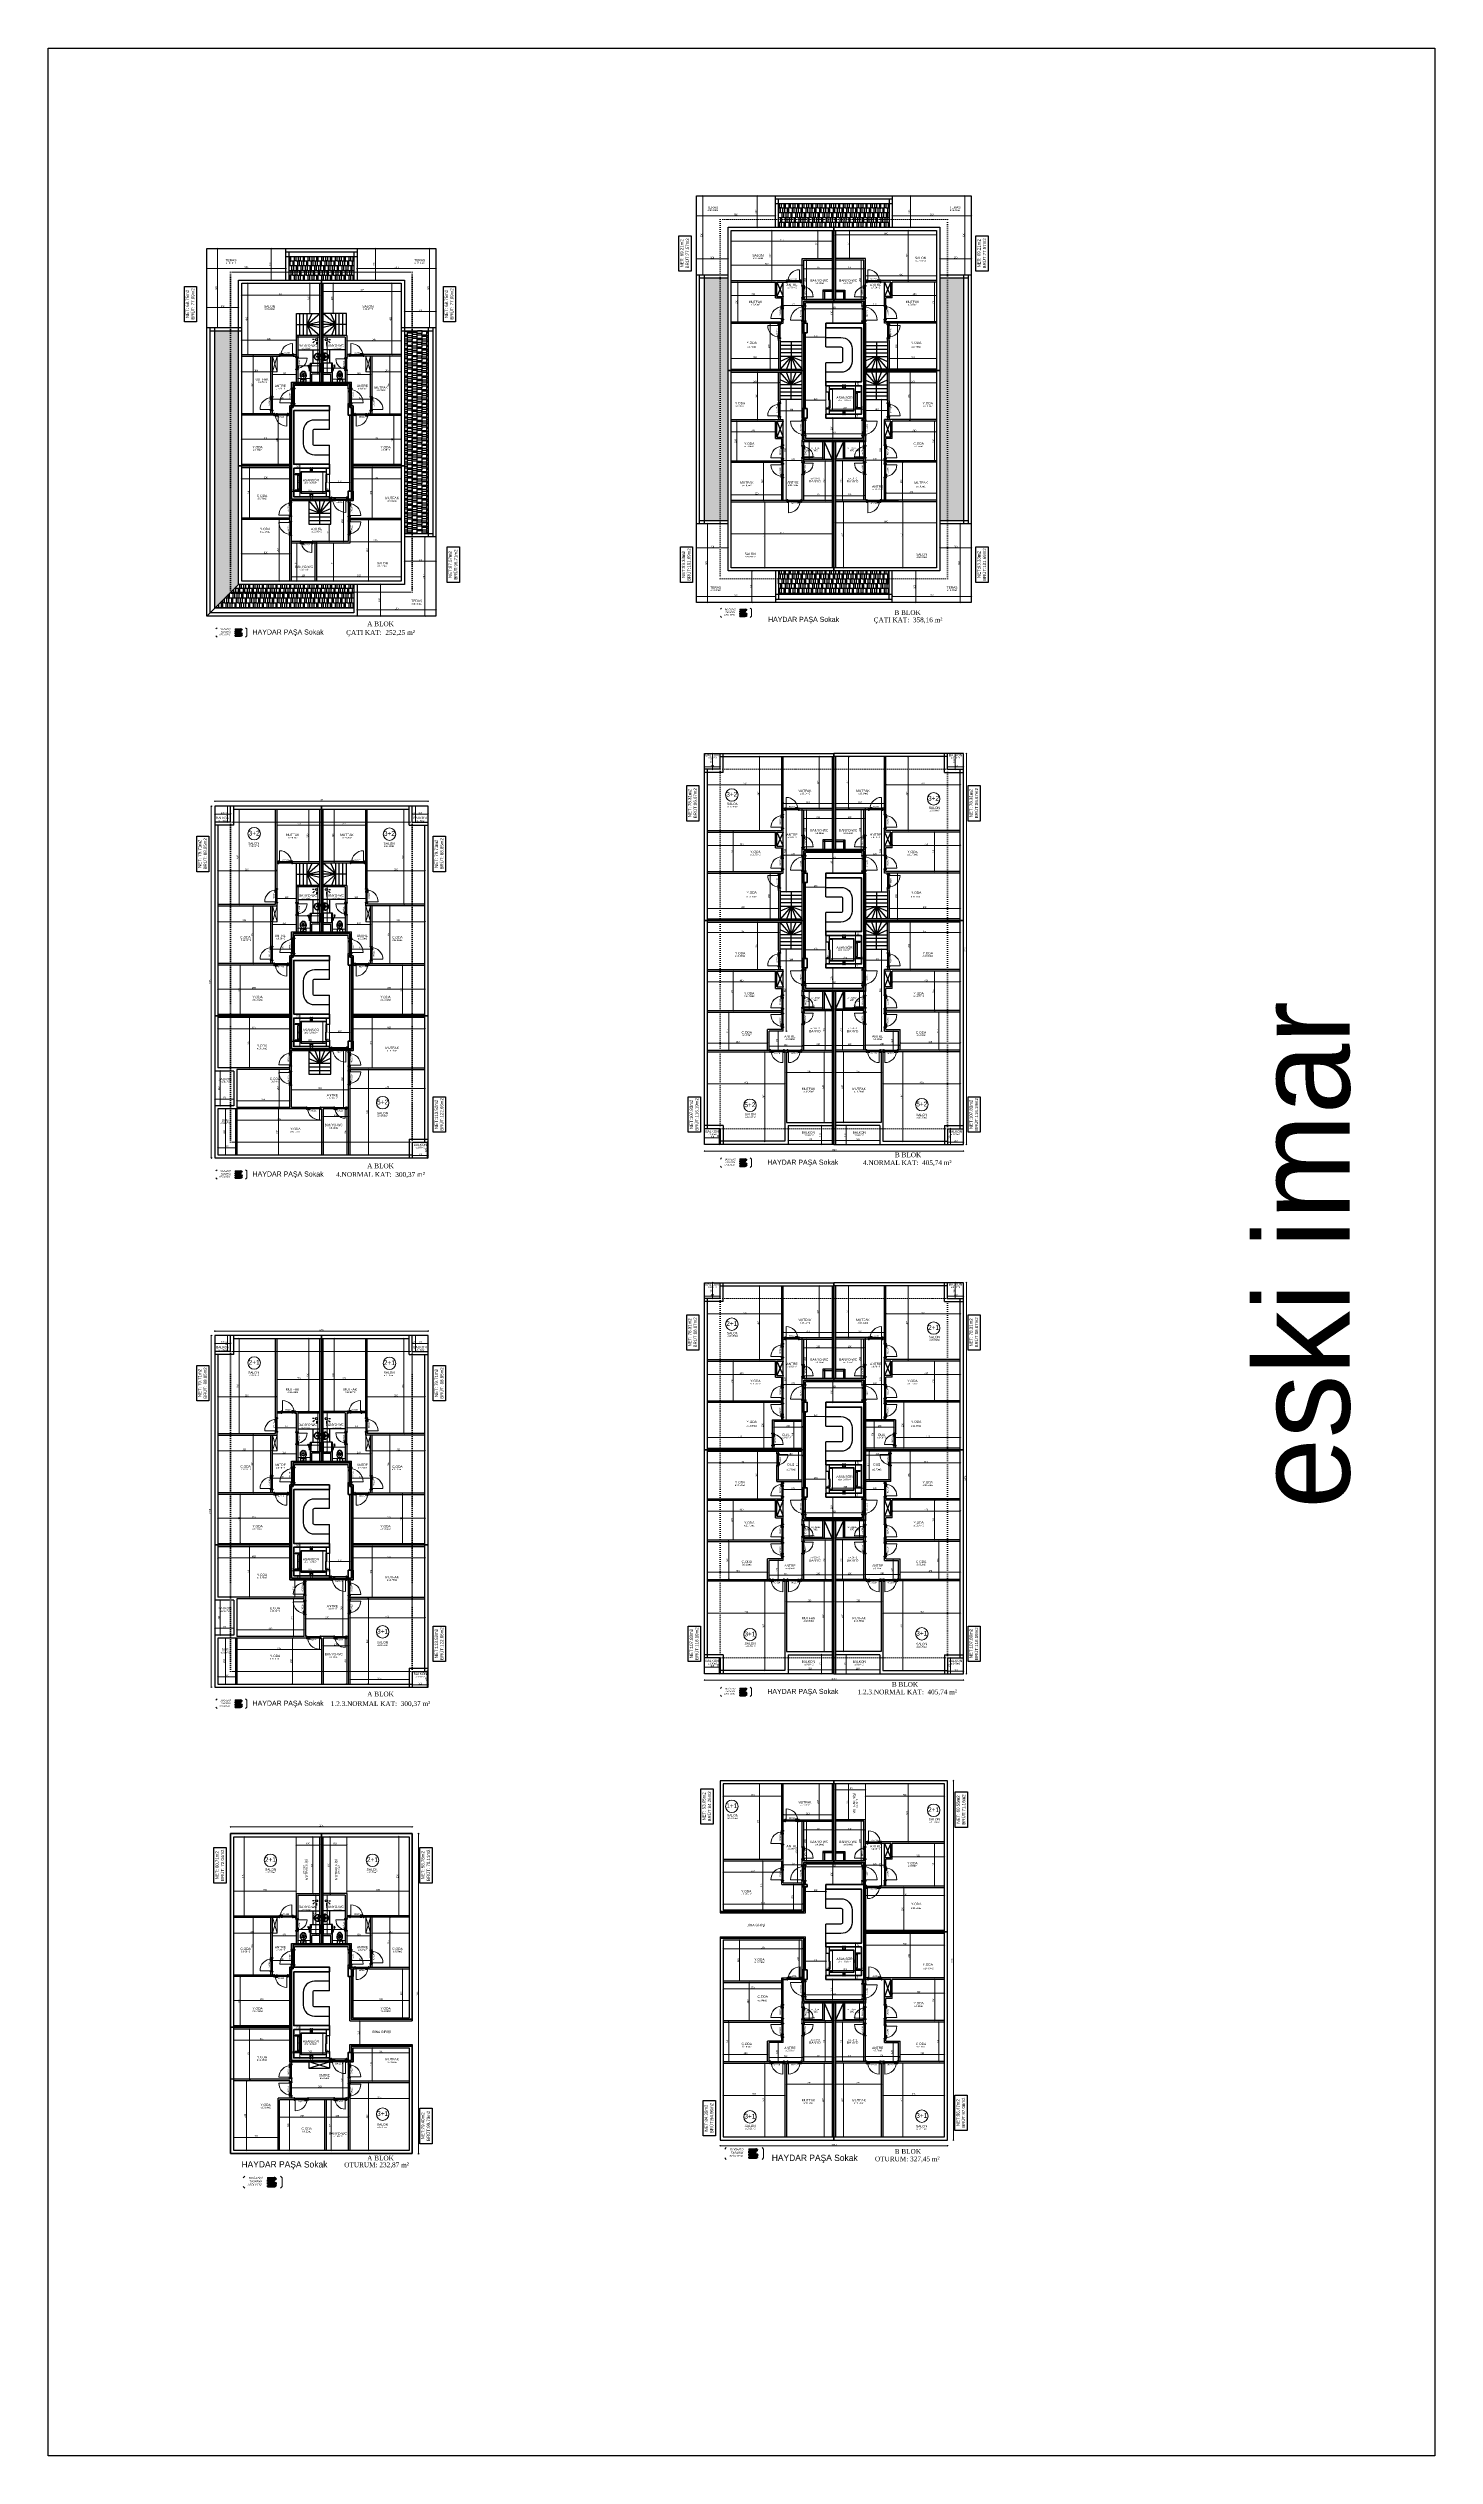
# Model space of a CAD drawing. Header units: centimetres. Extents: x 562865 to 1310255, y -148070 to 32737.
# Drawn here: x 587664 to 596443, y -7427 to 7807 of the extents above; entities that cross this region are included whole.
import ezdxf
from ezdxf.enums import TextEntityAlignment as Align

# ---------------------------------------------------------------- set-up
doc = ezdxf.new("R2010")
doc.units = ezdxf.units.CM
doc.header["$LTSCALE"] = 2.5
doc.linetypes.add('DASHED', pattern=[0.25, 0.125, -0.125])
doc.linetypes.add('DOT', pattern=[0.25, 0, -0.25])
doc.layers.get('0').update_dxf_attribs({"color": 86})
for name, color, linetype, lineweight in [('1', 126, 'Continuous', 25), ('_grns-03_Arka', 33, 'Continuous', 0), ('ADAKENARI', 18, 'Continuous', 5), ('DUVAR', 4, 'Continuous', 30), ('duvar-kesim', 7, 'Continuous', 0), ('GÖRÜNÜŞLER', 96, 'Continuous', 25), ('ince', 30, 'Continuous', 15), ('iç ölçü', 106, 'Continuous', 18), ('kapi', 9, 'Continuous', 0), ('kolon', 1, 'Continuous', 53), ('Z_YOL_ADI', 7, 'Continuous', 0)]:
    doc.layers.add(name, color=color, linetype=linetype, lineweight=lineweight)
for name, color, linetype in [('alan', 7, 'Continuous'), ('kapi-yazi', 7, 'Continuous'), ('mahal', 7, 'Continuous'), ('MAKINA', 4, 'Continuous'), ('MERBAS', 231, 'Continuous'), ('MIMARI', 3, 'Continuous'), ('Oda', 7, 'Continuous')]:
    doc.layers.add(name, color=color, linetype=linetype)
doc.styles.add('autodim', font='times.ttf')
doc.styles.add('MAHALADI', font='arial.ttf')
doc.styles.add('PINAR', font='comic.ttf')
doc.dimstyles.new('TEMİZ ÖLÇÜ', dxfattribs={"dimtxt": 10, "dimasz": 5, "dimexe": 1.8, "dimexo": 0.625, "dimgap": 3, "dimtad": 1, "dimdec": 0, "dimrnd": 0.5, "dimzin": 1, "dimdsep": 46, "dimtxsty": 'PINAR', "dimblk": 'OBLIQUE', "dimcen": 0.9, "dimdle": 2, "dimclrd": 256, "dimclre": 256, "dimclrt": 7, "dimadec": 0, "dimazin": 0, "dimtfac": 1, "dimtdec": 0, "dimtofl": 0, "dimtmove": 2, "dimatfit": 2, "dimfxl": 10, "dimfxlon": 1, "dimlwd": -1, "dimlwe": -1, "dimarcsym": 0})
pattern_1 = [(0, (0, 0), (64.77, 30.48), [15.24, -12.7, 17.78, -7.62, 22.86, -10.16]), (0, (15.24, 1.27), (64.77, 30.48), [12.7, -48.26, 10.16, -15.24]), (0, (45.72, -1.905), (64.77, 30.48), [7.62, -78.74]), (90, (0, 0), (-21.59, 30.48), [29.21, -92.71]), (90, (15.24, 0), (-21.59, 30.48), [28.575, -93.345]), (90, (27.94, 0), (-21.59, 30.48), [26.67, -95.25]), (90, (45.72, -1.905), (-21.59, 30.48), [29.21, -92.71]), (90, (53.34, -1.905), (-21.59, 30.48), [29.21, -92.71]), (90, (76.2, 0), (-21.59, 30.48), [27.94, -93.98])]
pattern_2 = [(90, (0, 0), (-30.48, 64.77), [15.24, -12.7, 17.78, -7.62, 22.86, -10.16]), (90, (-1.27, 15.24), (-30.48, 64.77), [12.7, -48.26, 10.16, -15.24]), (90, (1.905, 45.72), (-30.48, 64.77), [7.62, -78.74]), (180, (0, 0), (-30.48, -21.59), [29.21, -92.71]), (180, (9e-16, 15.24), (-30.48, -21.59), [28.575, -93.345]), (180, (2e-15, 27.94), (-30.48, -21.59), [26.67, -95.25]), (180, (1.905, 45.72), (-30.48, -21.59), [29.21, -92.71]), (180, (1.905, 53.34), (-30.48, -21.59), [29.21, -92.71]), (180, (5e-15, 76.2), (-30.48, -21.59), [27.94, -93.98])]

# ---------------------------------------------------------------- blocks, each defined once
blk = doc.blocks.new('_Oblique')
at = {"color": 0, "linetype": 'ByBlock', "lineweight": -2}
blk.add_line((-0.5, -0.5), (0.5, 0.5), dxfattribs=at)
blk = doc.blocks.new('*D8')
at = {"layer": 'Defpoints', "color": 0}
for p in [(589425, -1827), (589445, -1824), (589425, -1840)]:
    blk.add_point(p, dxfattribs=at)
at = {"layer": 'iç ölçü'}
for p, q in [((589447, -1827), (589423, -1827)), ((589425, -1837), (589425, -1825)), ((589445, -1825), (589445, -1828))]:
    blk.add_line(p, q, dxfattribs=at)
at = {"layer": 'iç ölçü', "linetype": 'ByBlock', "xscale": 5, "yscale": 5, "zscale": 5, "rotation": 180}
blk.add_blockref('_Oblique', (589425, -1827), dxfattribs=at)
at = {"layer": 'iç ölçü', "linetype": 'ByBlock', "xscale": 5, "yscale": 5, "zscale": 5}
blk.add_blockref('_Oblique', (589445, -1827), dxfattribs=at)
at = {"layer": 'iç ölçü', "color": 7, "insert": (589432, -1812), "char_height": 10, "attachment_point": 5, "style": 'PINAR'}
blk.add_mtext('20', dxfattribs=at)
blk = doc.blocks.new('*D9')
at = {"layer": 'Defpoints', "color": 0}
for p in [(589220, -1802), (589220, -1827), (589425, -1840)]:
    blk.add_point(p, dxfattribs=at)
at = {"layer": 'iç ölçü'}
for p, q in [((589427, -1827), (589218, -1827)), ((589220, -1817), (589220, -1828)), ((589425, -1837), (589425, -1825))]:
    blk.add_line(p, q, dxfattribs=at)
at = {"layer": 'iç ölçü', "linetype": 'ByBlock', "xscale": 5, "yscale": 5, "zscale": 5, "rotation": 180}
blk.add_blockref('_Oblique', (589220, -1827), dxfattribs=at)
at = {"layer": 'iç ölçü', "linetype": 'ByBlock', "xscale": 5, "yscale": 5, "zscale": 5}
blk.add_blockref('_Oblique', (589425, -1827), dxfattribs=at)
at = {"layer": 'iç ölçü', "color": 7, "insert": (589322, -1818), "char_height": 10, "attachment_point": 5, "style": 'PINAR'}
blk.add_mtext('205', dxfattribs=at)
blk = doc.blocks.new('*D10')
at = {"layer": 'Defpoints', "color": 0}
for p in [(589195, -1824), (589195, -1827), (589220, -1802)]:
    blk.add_point(p, dxfattribs=at)
at = {"layer": 'iç ölçü'}
for p, q in [((589222, -1827), (589193, -1827)), ((589195, -1825), (589195, -1828)), ((589220, -1817), (589220, -1828))]:
    blk.add_line(p, q, dxfattribs=at)
at = {"layer": 'iç ölçü', "linetype": 'ByBlock', "xscale": 5, "yscale": 5, "zscale": 5, "rotation": 180}
blk.add_blockref('_Oblique', (589195, -1827), dxfattribs=at)
at = {"layer": 'iç ölçü', "linetype": 'ByBlock', "xscale": 5, "yscale": 5, "zscale": 5}
blk.add_blockref('_Oblique', (589220, -1827), dxfattribs=at)
at = {"layer": 'iç ölçü', "color": 7, "insert": (589207, -1815), "char_height": 10, "attachment_point": 5, "style": 'PINAR'}
blk.add_mtext('25', dxfattribs=at)
blk = doc.blocks.new('*D11')
at = {"layer": 'Defpoints', "color": 0}
for p in [(589251, -1858), (589251, -1883), (589258, -1858)]:
    blk.add_point(p, dxfattribs=at)
at = {"layer": 'iç ölçü'}
for p, q in [((589252, -1858), (589260, -1858)), ((589252, -1883), (589260, -1883)), ((589258, -1885), (589258, -1856))]:
    blk.add_line(p, q, dxfattribs=at)
at = {"layer": 'iç ölçü', "linetype": 'ByBlock', "xscale": 5, "yscale": 5, "zscale": 5}
for p, rotation in [((589258, -1858), 90), ((589258, -1883), 270)]:
    blk.add_blockref('_Oblique', p, dxfattribs=dict(at, rotation=rotation))
at = {"layer": 'iç ölçü', "color": 7, "insert": (589246, -1871), "char_height": 10, "attachment_point": 5, "rotation": 90, "style": 'PINAR'}
blk.add_mtext('25', dxfattribs=at)
blk = doc.blocks.new('*D12')
at = {"layer": 'Defpoints', "color": 0}
for p in [(589254, -1678), (589258, -1678), (589251, -1858)]:
    blk.add_point(p, dxfattribs=at)
at = {"layer": 'iç ölçü'}
for p, q in [((589255, -1678), (589260, -1678)), ((589258, -1860), (589258, -1676)), ((589252, -1858), (589260, -1858))]:
    blk.add_line(p, q, dxfattribs=at)
at = {"layer": 'iç ölçü', "linetype": 'ByBlock', "xscale": 5, "yscale": 5, "zscale": 5}
for p, rotation in [((589258, -1678), 90), ((589258, -1858), 270)]:
    blk.add_blockref('_Oblique', p, dxfattribs=dict(at, rotation=rotation))
at = {"layer": 'iç ölçü', "color": 7, "insert": (589250, -1768), "char_height": 10, "attachment_point": 5, "rotation": 90, "style": 'PINAR'}
blk.add_mtext('180', dxfattribs=at)
blk = doc.blocks.new('*D13')
at = {"layer": 'Defpoints', "color": 0}
for p in [(589254, -1653), (589258, -1653), (589254, -1678)]:
    blk.add_point(p, dxfattribs=at)
at = {"layer": 'iç ölçü'}
for p, q in [((589255, -1653), (589260, -1653)), ((589258, -1680), (589258, -1651)), ((589255, -1678), (589260, -1678))]:
    blk.add_line(p, q, dxfattribs=at)
at = {"layer": 'iç ölçü', "linetype": 'ByBlock', "xscale": 5, "yscale": 5, "zscale": 5}
for p, rotation in [((589258, -1653), 90), ((589258, -1678), 270)]:
    blk.add_blockref('_Oblique', p, dxfattribs=dict(at, rotation=rotation))
at = {"layer": 'iç ölçü', "color": 7, "insert": (589243, -1666), "char_height": 10, "attachment_point": 5, "rotation": 90, "style": 'PINAR'}
blk.add_mtext('25', dxfattribs=at)
blk = doc.blocks.new('*D14')
at = {"layer": 'Defpoints', "color": 0}
for p in [(589445, -1768), (589575, -1768), (589575, -1769)]:
    blk.add_point(p, dxfattribs=at)
at = {"layer": 'iç ölçü'}
for p, q in [((589443, -1769), (589577, -1769)), ((589445, -1769), (589445, -1771)), ((589575, -1769), (589575, -1771))]:
    blk.add_line(p, q, dxfattribs=at)
at = {"layer": 'iç ölçü', "linetype": 'ByBlock', "xscale": 5, "yscale": 5, "zscale": 5, "rotation": 180}
blk.add_blockref('_Oblique', (589445, -1769), dxfattribs=at)
at = {"layer": 'iç ölçü', "linetype": 'ByBlock', "xscale": 5, "yscale": 5, "zscale": 5}
blk.add_blockref('_Oblique', (589575, -1769), dxfattribs=at)
at = {"layer": 'iç ölçü', "color": 7, "insert": (589510, -1761), "char_height": 10, "attachment_point": 5, "style": 'PINAR'}
blk.add_mtext('130', dxfattribs=at)
blk = doc.blocks.new('*D15')
at = {"layer": 'Defpoints', "color": 0}
for p in [(589273, -1883), (589226, -1993), (589273, -1993)]:
    blk.add_point(p, dxfattribs=at)
at = {"layer": 'iç ölçü'}
for p, q in [((589231, -1883), (589224, -1883)), ((589226, -1881), (589226, -1995)), ((589231, -1993), (589224, -1993))]:
    blk.add_line(p, q, dxfattribs=at)
at = {"layer": 'iç ölçü', "linetype": 'ByBlock', "xscale": 5, "yscale": 5, "zscale": 5}
for p, rotation in [((589226, -1883), 90), ((589226, -1993), 270)]:
    blk.add_blockref('_Oblique', p, dxfattribs=dict(at, rotation=rotation))
at = {"layer": 'iç ölçü', "color": 7, "insert": (589217, -1938), "char_height": 10, "attachment_point": 5, "rotation": 90, "style": 'PINAR'}
blk.add_mtext('110', dxfattribs=at)
blk = doc.blocks.new('*D16')
at = {"layer": 'Defpoints', "color": 0}
for p in [(589405, -2312), (589565, -2301), (589565, -2312)]:
    blk.add_point(p, dxfattribs=at)
at = {"layer": 'iç ölçü'}
for p, q in [((589403, -2301), (589567, -2301)), ((589405, -2306), (589405, -2300)), ((589565, -2306), (589565, -2300))]:
    blk.add_line(p, q, dxfattribs=at)
at = {"layer": 'iç ölçü', "linetype": 'ByBlock', "xscale": 5, "yscale": 5, "zscale": 5, "rotation": 180}
blk.add_blockref('_Oblique', (589405, -2301), dxfattribs=at)
at = {"layer": 'iç ölçü', "linetype": 'ByBlock', "xscale": 5, "yscale": 5, "zscale": 5}
blk.add_blockref('_Oblique', (589565, -2301), dxfattribs=at)
at = {"layer": 'iç ölçü', "color": 7, "insert": (589485, -2293), "char_height": 10, "attachment_point": 5, "style": 'PINAR'}
blk.add_mtext('160', dxfattribs=at)
blk = doc.blocks.new('*D17')
at = {"layer": 'Defpoints', "color": 0}
for p in [(589528, -2253), (589528, -2543), (589555, -2543)]:
    blk.add_point(p, dxfattribs=at)
at = {"layer": 'iç ölçü'}
for p, q in [((589550, -2253), (589557, -2253)), ((589555, -2251), (589555, -2545)), ((589550, -2543), (589557, -2543))]:
    blk.add_line(p, q, dxfattribs=at)
at = {"layer": 'iç ölçü', "linetype": 'ByBlock', "xscale": 5, "yscale": 5, "zscale": 5}
for p, rotation in [((589555, -2253), 90), ((589555, -2543), 270)]:
    blk.add_blockref('_Oblique', p, dxfattribs=dict(at, rotation=rotation))
at = {"layer": 'iç ölçü', "color": 7, "insert": (589546, -2398), "char_height": 10, "attachment_point": 5, "rotation": 90, "style": 'PINAR'}
blk.add_mtext('290', dxfattribs=at)
blk = doc.blocks.new('*D18')
at = {"layer": 'Defpoints', "color": 0}
for p in [(588860, -2324), (588860, -2332), (589395, -2332)]:
    blk.add_point(p, dxfattribs=at)
at = {"layer": 'iç ölçü'}
for p, q in [((589397, -2324), (588858, -2324)), ((588860, -2329), (588860, -2322)), ((589395, -2329), (589395, -2322))]:
    blk.add_line(p, q, dxfattribs=at)
at = {"layer": 'iç ölçü', "linetype": 'ByBlock', "xscale": 5, "yscale": 5, "zscale": 5, "rotation": 180}
blk.add_blockref('_Oblique', (588860, -2324), dxfattribs=at)
at = {"layer": 'iç ölçü', "linetype": 'ByBlock', "xscale": 5, "yscale": 5, "zscale": 5}
blk.add_blockref('_Oblique', (589395, -2324), dxfattribs=at)
at = {"layer": 'iç ölçü', "color": 7, "insert": (589127, -2316), "char_height": 10, "attachment_point": 5, "style": 'PINAR'}
blk.add_mtext('535', dxfattribs=at)
blk = doc.blocks.new('*D19')
at = {"layer": 'Defpoints', "color": 0}
for p in [(589164, -2253), (589212, -2253), (589164, -2543)]:
    blk.add_point(p, dxfattribs=at)
at = {"layer": 'iç ölçü'}
for p, q in [((589207, -2253), (589213, -2253)), ((589212, -2545), (589212, -2251)), ((589207, -2543), (589213, -2543))]:
    blk.add_line(p, q, dxfattribs=at)
at = {"layer": 'iç ölçü', "linetype": 'ByBlock', "xscale": 5, "yscale": 5, "zscale": 5}
for p, rotation in [((589212, -2253), 90), ((589212, -2543), 270)]:
    blk.add_blockref('_Oblique', p, dxfattribs=dict(at, rotation=rotation))
at = {"layer": 'iç ölçü', "color": 7, "insert": (589203, -2398), "char_height": 10, "attachment_point": 5, "rotation": 90, "style": 'PINAR'}
blk.add_mtext('290', dxfattribs=at)
blk = doc.blocks.new('*D20')
at = {"layer": 'Defpoints', "color": 0}
for p in [(588720, -2183), (588720, -2190), (588840, -2183)]:
    blk.add_point(p, dxfattribs=at)
at = {"layer": 'iç ölçü'}
for p, q in [((588842, -2190), (588718, -2190)), ((588720, -2185), (588720, -2192)), ((588840, -2185), (588840, -2192))]:
    blk.add_line(p, q, dxfattribs=at)
at = {"layer": 'iç ölçü', "linetype": 'ByBlock', "xscale": 5, "yscale": 5, "zscale": 5, "rotation": 180}
blk.add_blockref('_Oblique', (588720, -2190), dxfattribs=at)
at = {"layer": 'iç ölçü', "linetype": 'ByBlock', "xscale": 5, "yscale": 5, "zscale": 5}
blk.add_blockref('_Oblique', (588840, -2190), dxfattribs=at)
at = {"layer": 'iç ölçü', "color": 7, "insert": (588780, -2182), "char_height": 10, "attachment_point": 5, "style": 'PINAR'}
blk.add_mtext('120', dxfattribs=at)
blk = doc.blocks.new('*D21')
at = {"layer": 'Defpoints', "color": 0}
for p in [(588753, -2013), (588780, -2013), (588780, -2233)]:
    blk.add_point(p, dxfattribs=at)
at = {"layer": 'iç ölçü'}
for p, q in [((588758, -2013), (588751, -2013)), ((588753, -2235), (588753, -2011)), ((588758, -2233), (588751, -2233))]:
    blk.add_line(p, q, dxfattribs=at)
at = {"layer": 'iç ölçü', "linetype": 'ByBlock', "xscale": 5, "yscale": 5, "zscale": 5}
for p, rotation in [((588753, -2013), 90), ((588753, -2233), 270)]:
    blk.add_blockref('_Oblique', p, dxfattribs=dict(at, rotation=rotation))
at = {"layer": 'iç ölçü', "color": 7, "insert": (588745, -2123), "char_height": 10, "attachment_point": 5, "rotation": 90, "style": 'PINAR'}
blk.add_mtext('220', dxfattribs=at)
blk = doc.blocks.new('*D22')
at = {"layer": 'Defpoints', "color": 0}
for p in [(588785, -2253), (588785, -2543), (588788, -2543)]:
    blk.add_point(p, dxfattribs=at)
at = {"layer": 'iç ölçü'}
for p, q in [((588786, -2253), (588789, -2253)), ((588788, -2251), (588788, -2545)), ((588786, -2543), (588789, -2543))]:
    blk.add_line(p, q, dxfattribs=at)
at = {"layer": 'iç ölçü', "linetype": 'ByBlock', "xscale": 5, "yscale": 5, "zscale": 5}
for p, rotation in [((588788, -2253), 90), ((588788, -2543), 270)]:
    blk.add_blockref('_Oblique', p, dxfattribs=dict(at, rotation=rotation))
at = {"layer": 'iç ölçü', "color": 7, "insert": (588779, -2398), "char_height": 10, "attachment_point": 5, "rotation": 90, "style": 'PINAR'}
blk.add_mtext('290', dxfattribs=at)
blk = doc.blocks.new('*D23')
at = {"layer": 'Defpoints', "color": 0}
for p in [(588740, -2483), (588850, -2483), (588850, -2498)]:
    blk.add_point(p, dxfattribs=at)
at = {"layer": 'iç ölçü'}
for p, q in [((588738, -2498), (588852, -2498)), ((588740, -2493), (588740, -2500)), ((588850, -2493), (588850, -2500))]:
    blk.add_line(p, q, dxfattribs=at)
at = {"layer": 'iç ölçü', "linetype": 'ByBlock', "xscale": 5, "yscale": 5, "zscale": 5, "rotation": 180}
blk.add_blockref('_Oblique', (588740, -2498), dxfattribs=at)
at = {"layer": 'iç ölçü', "linetype": 'ByBlock', "xscale": 5, "yscale": 5, "zscale": 5}
blk.add_blockref('_Oblique', (588850, -2498), dxfattribs=at)
at = {"layer": 'iç ölçü', "color": 7, "insert": (588795, -2490), "char_height": 10, "attachment_point": 5, "style": 'PINAR'}
blk.add_mtext('110', dxfattribs=at)
blk = doc.blocks.new('*D24')
at = {"layer": 'Defpoints', "color": 0}
for p in [(589684, -2003), (589692, -2003), (589684, -2543)]:
    blk.add_point(p, dxfattribs=at)
at = {"layer": 'iç ölçü'}
for p, q in [((589687, -2003), (589694, -2003)), ((589692, -2545), (589692, -2001)), ((589687, -2543), (589694, -2543))]:
    blk.add_line(p, q, dxfattribs=at)
at = {"layer": 'iç ölçü', "linetype": 'ByBlock', "xscale": 5, "yscale": 5, "zscale": 5}
for p, rotation in [((589692, -2003), 90), ((589692, -2543), 270)]:
    blk.add_blockref('_Oblique', p, dxfattribs=dict(at, rotation=rotation))
at = {"layer": 'iç ölçü', "color": 7, "insert": (589684, -2273), "char_height": 10, "attachment_point": 5, "rotation": 90, "style": 'PINAR'}
blk.add_mtext('540', dxfattribs=at)
blk = doc.blocks.new('*D25')
at = {"layer": 'Defpoints', "color": 0}
for p in [(589575, -2083), (590050, -2083), (590050, -2124)]:
    blk.add_point(p, dxfattribs=at)
at = {"layer": 'iç ölçü'}
for p, q in [((589573, -2124), (590052, -2124)), ((589575, -2119), (589575, -2126)), ((590050, -2119), (590050, -2126))]:
    blk.add_line(p, q, dxfattribs=at)
at = {"layer": 'iç ölçü', "linetype": 'ByBlock', "xscale": 5, "yscale": 5, "zscale": 5, "rotation": 180}
blk.add_blockref('_Oblique', (589575, -2124), dxfattribs=at)
at = {"layer": 'iç ölçü', "linetype": 'ByBlock', "xscale": 5, "yscale": 5, "zscale": 5}
blk.add_blockref('_Oblique', (590050, -2124), dxfattribs=at)
at = {"layer": 'iç ölçü', "color": 7, "insert": (589812, -2116), "char_height": 10, "attachment_point": 5, "style": 'PINAR'}
blk.add_mtext('475', dxfattribs=at)
blk = doc.blocks.new('*D26')
at = {"layer": 'Defpoints', "color": 0}
for p in [(590020, -2463), (590020, -2563), (590064, -2563)]:
    blk.add_point(p, dxfattribs=at)
at = {"layer": 'iç ölçü'}
for p, q in [((590059, -2463), (590065, -2463)), ((590059, -2563), (590065, -2563)), ((590064, -2461), (590064, -2565))]:
    blk.add_line(p, q, dxfattribs=at)
at = {"layer": 'iç ölçü', "linetype": 'ByBlock', "xscale": 5, "yscale": 5, "zscale": 5}
for p, rotation in [((590064, -2463), 90), ((590064, -2563), 270)]:
    blk.add_blockref('_Oblique', p, dxfattribs=dict(at, rotation=rotation))
at = {"layer": 'iç ölçü', "color": 7, "insert": (590055, -2513), "char_height": 10, "attachment_point": 5, "rotation": 90, "style": 'PINAR'}
blk.add_mtext('100', dxfattribs=at)
blk = doc.blocks.new('*D27')
at = {"layer": 'Defpoints', "color": 0}
for p in [(589970, -2537), (589970, -2549), (590070, -2537)]:
    blk.add_point(p, dxfattribs=at)
at = {"layer": 'iç ölçü'}
for p, q in [((590072, -2549), (589968, -2549)), ((589970, -2544), (589970, -2551)), ((590070, -2544), (590070, -2551))]:
    blk.add_line(p, q, dxfattribs=at)
at = {"layer": 'iç ölçü', "linetype": 'ByBlock', "xscale": 5, "yscale": 5, "zscale": 5, "rotation": 180}
blk.add_blockref('_Oblique', (589970, -2549), dxfattribs=at)
at = {"layer": 'iç ölçü', "linetype": 'ByBlock', "xscale": 5, "yscale": 5, "zscale": 5}
blk.add_blockref('_Oblique', (590070, -2549), dxfattribs=at)
at = {"layer": 'iç ölçü', "color": 7, "insert": (590020, -2540), "char_height": 10, "attachment_point": 5, "style": 'PINAR'}
blk.add_mtext('100', dxfattribs=at)
blk = doc.blocks.new('*D28')
at = {"layer": 'Defpoints', "color": 0}
for p in [(589686, -1673), (589716, -1673), (589686, -1993)]:
    blk.add_point(p, dxfattribs=at)
at = {"layer": 'iç ölçü'}
for p, q in [((589711, -1673), (589718, -1673)), ((589716, -1995), (589716, -1671)), ((589711, -1993), (589718, -1993))]:
    blk.add_line(p, q, dxfattribs=at)
at = {"layer": 'iç ölçü', "linetype": 'ByBlock', "xscale": 5, "yscale": 5, "zscale": 5}
for p, rotation in [((589716, -1673), 90), ((589716, -1993), 270)]:
    blk.add_blockref('_Oblique', p, dxfattribs=dict(at, rotation=rotation))
at = {"layer": 'iç ölçü', "color": 7, "insert": (589708, -1833), "char_height": 10, "attachment_point": 5, "rotation": 90, "style": 'PINAR'}
blk.add_mtext('320', dxfattribs=at)
blk = doc.blocks.new('*D29')
at = {"layer": 'Defpoints', "color": 0}
for p in [(589595, -1720), (589595, -1746), (590050, -1711)]:
    blk.add_point(p, dxfattribs=at)
at = {"layer": 'iç ölçü'}
for p, q in [((590052, -1746), (589593, -1746)), ((589595, -1741), (589595, -1748)), ((590050, -1741), (590050, -1748))]:
    blk.add_line(p, q, dxfattribs=at)
at = {"layer": 'iç ölçü', "linetype": 'ByBlock', "xscale": 5, "yscale": 5, "zscale": 5, "rotation": 180}
blk.add_blockref('_Oblique', (589595, -1746), dxfattribs=at)
at = {"layer": 'iç ölçü', "linetype": 'ByBlock', "xscale": 5, "yscale": 5, "zscale": 5}
blk.add_blockref('_Oblique', (590050, -1746), dxfattribs=at)
at = {"layer": 'iç ölçü', "color": 7, "insert": (589822, -1738), "char_height": 10, "attachment_point": 5, "style": 'PINAR'}
blk.add_mtext('455', dxfattribs=at)
blk = doc.blocks.new('*D30')
at = {"layer": 'Defpoints', "color": 0}
for p in [(588940, -1673), (588954, -1673), (588954, -1993)]:
    blk.add_point(p, dxfattribs=at)
at = {"layer": 'iç ölçü'}
for p, q in [((588945, -1673), (588938, -1673)), ((588940, -1995), (588940, -1671)), ((588945, -1993), (588938, -1993))]:
    blk.add_line(p, q, dxfattribs=at)
at = {"layer": 'iç ölçü', "linetype": 'ByBlock', "xscale": 5, "yscale": 5, "zscale": 5}
for p, rotation in [((588940, -1673), 90), ((588940, -1993), 270)]:
    blk.add_blockref('_Oblique', p, dxfattribs=dict(at, rotation=rotation))
at = {"layer": 'iç ölçü', "color": 7, "insert": (588932, -1833), "char_height": 10, "attachment_point": 5, "rotation": 90, "style": 'PINAR'}
blk.add_mtext('320', dxfattribs=at)
blk = doc.blocks.new('*D31')
at = {"layer": 'Defpoints', "color": 0}
for p in [(588740, -1746), (588740, -1760), (589195, -1760)]:
    blk.add_point(p, dxfattribs=at)
at = {"layer": 'iç ölçü'}
for p, q in [((589197, -1746), (588738, -1746)), ((588740, -1751), (588740, -1744)), ((589195, -1751), (589195, -1744))]:
    blk.add_line(p, q, dxfattribs=at)
at = {"layer": 'iç ölçü', "linetype": 'ByBlock', "xscale": 5, "yscale": 5, "zscale": 5, "rotation": 180}
blk.add_blockref('_Oblique', (588740, -1746), dxfattribs=at)
at = {"layer": 'iç ölçü', "linetype": 'ByBlock', "xscale": 5, "yscale": 5, "zscale": 5}
blk.add_blockref('_Oblique', (589195, -1746), dxfattribs=at)
at = {"layer": 'iç ölçü', "color": 7, "insert": (588967, -1737), "char_height": 10, "attachment_point": 5, "style": 'PINAR'}
blk.add_mtext('455', dxfattribs=at)
blk = doc.blocks.new('*D32')
at = {"layer": 'Defpoints', "color": 0}
for p in [(589196, -2003), (589196, -2243), (589217, -2243)]:
    blk.add_point(p, dxfattribs=at)
at = {"layer": 'iç ölçü'}
for p, q in [((589212, -2003), (589218, -2003)), ((589217, -2001), (589217, -2245)), ((589212, -2243), (589218, -2243))]:
    blk.add_line(p, q, dxfattribs=at)
at = {"layer": 'iç ölçü', "linetype": 'ByBlock', "xscale": 5, "yscale": 5, "zscale": 5}
for p, rotation in [((589217, -2003), 90), ((589217, -2243), 270)]:
    blk.add_blockref('_Oblique', p, dxfattribs=dict(at, rotation=rotation))
at = {"layer": 'iç ölçü', "color": 7, "insert": (589208, -2123), "char_height": 10, "attachment_point": 5, "rotation": 90, "style": 'PINAR'}
blk.add_mtext('240', dxfattribs=at)
blk = doc.blocks.new('*D33')
at = {"layer": 'Defpoints', "color": 0}
for p in [(588860, -2186), (588860, -2201), (589285, -2186)]:
    blk.add_point(p, dxfattribs=at)
at = {"layer": 'iç ölçü'}
for p, q in [((589287, -2201), (588858, -2201)), ((588860, -2196), (588860, -2203)), ((589285, -2196), (589285, -2203))]:
    blk.add_line(p, q, dxfattribs=at)
at = {"layer": 'iç ölçü', "linetype": 'ByBlock', "xscale": 5, "yscale": 5, "zscale": 5, "rotation": 180}
blk.add_blockref('_Oblique', (588860, -2201), dxfattribs=at)
at = {"layer": 'iç ölçü', "linetype": 'ByBlock', "xscale": 5, "yscale": 5, "zscale": 5}
blk.add_blockref('_Oblique', (589285, -2201), dxfattribs=at)
at = {"layer": 'iç ölçü', "color": 7, "insert": (589072, -2193), "char_height": 10, "attachment_point": 5, "style": 'PINAR'}
blk.add_mtext('425', dxfattribs=at)
blk = doc.blocks.new('*D34')
at = {"layer": 'Defpoints', "color": 0}
for p in [(589295, -2057), (589565, -2057), (589565, -2131)]:
    blk.add_point(p, dxfattribs=at)
at = {"layer": 'iç ölçü'}
for p, q in [((589293, -2131), (589567, -2131)), ((589295, -2126), (589295, -2133)), ((589565, -2126), (589565, -2133))]:
    blk.add_line(p, q, dxfattribs=at)
at = {"layer": 'iç ölçü', "linetype": 'ByBlock', "xscale": 5, "yscale": 5, "zscale": 5, "rotation": 180}
blk.add_blockref('_Oblique', (589295, -2131), dxfattribs=at)
at = {"layer": 'iç ölçü', "linetype": 'ByBlock', "xscale": 5, "yscale": 5, "zscale": 5}
blk.add_blockref('_Oblique', (589565, -2131), dxfattribs=at)
at = {"layer": 'iç ölçü', "color": 7, "insert": (589430, -2123), "char_height": 10, "attachment_point": 5, "style": 'PINAR'}
blk.add_mtext('270', dxfattribs=at)
blk = doc.blocks.new('*D35')
at = {"layer": 'Defpoints', "color": 0}
for p in [(589509, -1883), (589531, -1883), (589509, -2243)]:
    blk.add_point(p, dxfattribs=at)
at = {"layer": 'iç ölçü'}
for p, q in [((589526, -1883), (589533, -1883)), ((589531, -2245), (589531, -1881)), ((589526, -2243), (589533, -2243))]:
    blk.add_line(p, q, dxfattribs=at)
at = {"layer": 'iç ölçü', "linetype": 'ByBlock', "xscale": 5, "yscale": 5, "zscale": 5}
for p, rotation in [((589531, -1883), 90), ((589531, -2243), 270)]:
    blk.add_blockref('_Oblique', p, dxfattribs=dict(at, rotation=rotation))
at = {"layer": 'iç ölçü', "color": 7, "insert": (589522, -2063), "char_height": 10, "attachment_point": 5, "rotation": 90, "style": 'PINAR'}
blk.add_mtext('360', dxfattribs=at)
blk = doc.blocks.new('Klozet-1')
for p, q in [((16.75, 0), (-16.75, 0)), ((16.75, -17.5), (16.75, 0)), ((-16.75, -17.5), (-16.75, 0)), ((0, -17), (-16.75, -17)), ((0, -21), (-13.8398, -21)), ((-10, -23), (-10, -21)), ((-8.0157, -22.0272), (0, -22.0272)), ((-3.7475, -52.5499), (-4.5772, -46.068)), ((0, -53.5), (-2.7488, -53.5)), ((0, -17), (16.75, -17)), ((0, -21), (13.8397, -21)), ((8.0156, -22.0272), (0, -22.0272)), ((0, -53.5), (2.7487, -53.5)), ((3.7475, -52.5499), (4.5771, -46.068)), ((10, -23), (10, -21))]:
    blk.add_line(p, q)
for centre, radius, start, end in [((16.7492, -42.2359), 35, 171.135952, 220.418686), ((-4, -39), 14, 126.869898, 171.135952), ((-14.75, -17.5), 2, 180, 245.214224), ((-16.6366, -21.5854), 2.5, 21.212156, 65.214224), ((-13.8398, -20.5), 0.5, 201.212156, 270), ((1.5795, -48.7268), 15, 142.16423, 203.165473), ((-16, -23), 6, 306.869898, 0), ((16.7492, -42.2359), 31.5, 203.165473, 220.418686), ((0, -47.5), 13, 90, 142.16423), ((-8.0157, -24.0272), 2, 90, 176.416678), ((0, -56.5), 13, 220.418686, 270), ((0, -56.5), 9.5, 220.418686, 270), ((-2.5933, -45.8141), 2, 103.10266, 187.293703), ((-2.7488, -52.5), 1, 182.862405, 270), ((0.8071, -60.4236), 17, 92.721352, 103.10266), ((0, -8.5), 2, 90, 270), ((-0.8072, -60.4236), 17, 76.89734, 87.278648), ((0, -8.5), 2, 270, 90), ((0, -47.5), 13, 37.83577, 90), ((0, -56.5), 9.5, 270, 319.581314), ((0, -56.5), 13, 270, 319.581314), ((2.7487, -52.5), 1, 270, 357.137595), ((2.5933, -45.8141), 2, 352.706297, 76.89734), ((-16.7492, -42.2359), 31.5, 319.581314, 336.834527), ((8.0156, -24.0272), 2, 3.583322, 90), ((-16.7492, -42.2359), 35, 319.581314, 8.864048), ((16, -23), 6, 180, 233.130102), ((-1.5796, -48.7268), 15, 336.834527, 37.83577), ((4, -39), 14, 8.864048, 53.130102), ((13.8397, -20.5), 0.5, 270, 338.787844), ((16.6365, -21.5854), 2.5, 114.785776, 158.787844), ((14.75, -17.5), 2, 294.785776, 0)]:
    blk.add_arc(centre, radius, start, end)
blk = doc.blocks.new('Lav-1')
for p, q in [((-18.7083, 0), (18.7083, 0)), ((-15.105, -2.2), (0, -2.2)), ((15.105, -2.2), (0, -2.2))]:
    blk.add_line(p, q)
at = {"color": 8}
for p in [(-15.9925, -0.7), (15.9925, -0.7)]:
    blk.add_line(p, (0, -0.7), dxfattribs=at)
for centre, radius, start, end in [((0, -12.5), 22.5, 146.251011, 270), ((0, -12.5), 22.5, 270, 33.748989), ((0, -12.5), 19.5, 152.688782, 175.764074), ((-13.5377, -21.504), 12, 77.387843, 119.499625), ((-15.105, -4.7), 2.5, 90, 152.688782), ((0, 39), 50, 257.387843, 270), ((0, 39), 50, 270, 282.612157), ((13.5377, -21.504), 12, 60.500375, 102.612157), ((15.105, -4.7), 2.5, 27.311218, 90), ((0, -12.5), 19.5, 4.235926, 27.311218)]:
    blk.add_arc(centre, radius, start, end)
for centre, radius, start, end in [((0, -12.5), 21, 149.821029, 270), ((-15.9925, -3.2), 2.5, 90, 149.821029), ((0, -16.5), 3.75, 90, 270), ((0, -16.5), 2.3, 90, 270), ((0, -5.5), 1.75, 90, 270), ((0, -12.5), 21, 270, 30.178971), ((0, -5.5), 1.75, 270, 90), ((0, -16.5), 3.75, 270, 90), ((0, -16.5), 2.3, 270, 90), ((15.9925, -3.2), 2.5, 30.178971, 90)]:
    blk.add_arc(centre, radius, start, end, dxfattribs=at)
blk = doc.blocks.new('C.Mak')
at = {"color": 8}
for p, q in [((26, -56), (8, -56)), ((8, -56), (8, -59)), ((26, -59), (26, -56))]:
    blk.add_line(p, q, dxfattribs=at)
blk.add_lwpolyline([(-28, 0, 0.414214), (-30, -2), (-30, -58, 0.414214), (-28, -60), (28, -60, 0.414214), (30, -58), (30, -2, 0.414214), (28, 0)], format="xyb", close=True)
blk.add_lwpolyline([(-30, -53, 0.414214), (-28, -55), (28, -55, 0.414214), (30, -53)], format="xyb")
blk.add_lwpolyline([(16, -76), (17, -71, -0.091234), (-18, -61), (-20, -65, -0.091234)], format="xyb", close=True, dxfattribs=at)
for centre in [(11, -58), (17, -58), (23, -58)]:
    blk.add_circle(centre, 1.82, dxfattribs=at)
blk = doc.blocks.new('fm-door1')
at = {"linetype": 'Continuous'}
for p, q in [((0, 25), (0, -25)), ((100, 25), (0, 25)), ((80, 32), (80, 0)), ((84, 28), (128, 28)), ((90, 50), (910, 50)), ((90, 50), (90, 30)), ((100, 30), (90, 30)), ((100, 30), (100, -5)), ((100, 30), (100, -5)), ((100, 0), (900, 0)), ((190, 50), (190, 0)), ((810, 50), (810, 0)), ((910, 30), (900, 30)), ((900, 30), (900, -5)), ((900, 25), (1000, 25)), ((910, 50), (910, 30)), ((1000, 25), (1000, -25)), ((110, -25), (0, -25)), ((100, -5), (110, -5)), ((110, -5), (100, -5)), ((110, -5), (110, -25)), ((110, -25), (110, -5)), ((890, -25), (890, -5)), ((890, -5), (900, -5)), ((890, -25), (1000, -25))]:
    blk.add_line(p, q, dxfattribs=at)
at = {"color": 8, "linetype": 'Continuous'}
for p, q in [((190, 35), (810, 35)), ((190, 15), (810, 15))]:
    blk.add_line(p, q, dxfattribs=at)
at = {"linetype": 'Continuous'}
for points in [[(858, 58), (858, 89, 0.4142136), (842, 104), (759, 104, 1), (759, 89), (835, 89, -0.4142136), (842, 81), (842, 58)], [(858, -8), (858, -39, -0.4142136), (842, -54), (759, -54, -1), (759, -39), (835, -39, 0.4142136), (842, -31), (842, -8)]]:
    blk.add_lwpolyline(points, format="xyb", dxfattribs=at)
for points in [[(869, 50), (869, 58), (831, 58), (831, 50)], [(869, 0), (869, -8), (831, -8), (831, 0)]]:
    blk.add_lwpolyline(points, dxfattribs=at)
blk.add_circle((84, 32), 4.26, dxfattribs=at)
blk = doc.blocks.new('*D36')
at = {"layer": 'Defpoints', "color": 0}
for p in [(589715, -1058), (590050, -1058), (590050, -1068)]:
    blk.add_point(p, dxfattribs=at)
at = {"layer": 'iç ölçü'}
for p, q in [((589715, -1063), (589715, -1070)), ((590050, -1063), (590050, -1070)), ((589713, -1068), (590052, -1068))]:
    blk.add_line(p, q, dxfattribs=at)
at = {"layer": 'iç ölçü', "linetype": 'ByBlock', "xscale": 5, "yscale": 5, "zscale": 5, "rotation": 180}
blk.add_blockref('_Oblique', (589715, -1068), dxfattribs=at)
at = {"layer": 'iç ölçü', "linetype": 'ByBlock', "xscale": 5, "yscale": 5, "zscale": 5}
blk.add_blockref('_Oblique', (590050, -1068), dxfattribs=at)
at = {"layer": 'iç ölçü', "color": 7, "insert": (589882, -1060), "char_height": 10, "attachment_point": 5, "style": 'PINAR'}
blk.add_mtext('335', dxfattribs=at)
blk = doc.blocks.new('*D37')
at = {"layer": 'Defpoints', "color": 0}
for p in [(589897, -968), (589827, -1333), (589897, -1333)]:
    blk.add_point(p, dxfattribs=at)
at = {"layer": 'iç ölçü'}
for p, q in [((589832, -968), (589825, -968)), ((589827, -966), (589827, -1335)), ((589832, -1333), (589825, -1333))]:
    blk.add_line(p, q, dxfattribs=at)
at = {"layer": 'iç ölçü', "linetype": 'ByBlock', "xscale": 5, "yscale": 5, "zscale": 5}
for p, rotation in [((589827, -968), 90), ((589827, -1333), 270)]:
    blk.add_blockref('_Oblique', p, dxfattribs=dict(at, rotation=rotation))
at = {"layer": 'iç ölçü', "color": 7, "insert": (589818, -1151), "char_height": 10, "attachment_point": 5, "rotation": 90, "style": 'PINAR'}
blk.add_mtext('365', dxfattribs=at)
blk = doc.blocks.new('*D38')
at = {"layer": 'Defpoints', "color": 0}
for p in [(589882, -358), (589917, -358), (589882, -958)]:
    blk.add_point(p, dxfattribs=at)
at = {"layer": 'iç ölçü'}
for p, q in [((589912, -358), (589919, -358)), ((589917, -960), (589917, -356)), ((589912, -958), (589919, -958))]:
    blk.add_line(p, q, dxfattribs=at)
at = {"layer": 'iç ölçü', "linetype": 'ByBlock', "xscale": 5, "yscale": 5, "zscale": 5}
for p, rotation in [((589917, -358), 90), ((589917, -958), 270)]:
    blk.add_blockref('_Oblique', p, dxfattribs=dict(at, rotation=rotation))
at = {"layer": 'iç ölçü', "color": 7, "insert": (589909, -658), "char_height": 10, "attachment_point": 5, "rotation": 90, "style": 'PINAR'}
blk.add_mtext('600', dxfattribs=at)
blk = doc.blocks.new('*D39')
at = {"layer": 'Defpoints', "color": 0}
for p in [(589685, -717), (590050, -717), (590050, -727)]:
    blk.add_point(p, dxfattribs=at)
at = {"layer": 'iç ölçü'}
for p, q in [((589683, -727), (590052, -727)), ((589685, -722), (589685, -728)), ((590050, -722), (590050, -728))]:
    blk.add_line(p, q, dxfattribs=at)
at = {"layer": 'iç ölçü', "linetype": 'ByBlock', "xscale": 5, "yscale": 5, "zscale": 5, "rotation": 180}
blk.add_blockref('_Oblique', (589685, -727), dxfattribs=at)
at = {"layer": 'iç ölçü', "linetype": 'ByBlock', "xscale": 5, "yscale": 5, "zscale": 5}
blk.add_blockref('_Oblique', (590050, -727), dxfattribs=at)
at = {"layer": 'iç ölçü', "color": 7, "insert": (589867, -718), "char_height": 10, "attachment_point": 5, "style": 'PINAR'}
blk.add_mtext('365', dxfattribs=at)
blk = doc.blocks.new('*D40')
at = {"layer": 'Defpoints', "color": 0}
for p in [(589970, -405), (590070, -388), (590070, -405)]:
    blk.add_point(p, dxfattribs=at)
at = {"layer": 'iç ölçü'}
for p, q in [((589968, -388), (590072, -388)), ((589970, -393), (589970, -386)), ((590070, -393), (590070, -386))]:
    blk.add_line(p, q, dxfattribs=at)
at = {"layer": 'iç ölçü', "linetype": 'ByBlock', "xscale": 5, "yscale": 5, "zscale": 5, "rotation": 180}
blk.add_blockref('_Oblique', (589970, -388), dxfattribs=at)
at = {"layer": 'iç ölçü', "linetype": 'ByBlock', "xscale": 5, "yscale": 5, "zscale": 5}
blk.add_blockref('_Oblique', (590070, -388), dxfattribs=at)
at = {"layer": 'iç ölçü', "color": 7, "insert": (590020, -379), "char_height": 10, "attachment_point": 5, "style": 'PINAR'}
blk.add_mtext('100', dxfattribs=at)
blk = doc.blocks.new('*D41')
at = {"layer": 'Defpoints', "color": 0}
for p in [(589990.65, -438.46), (590011.86, -338.46), (590011.86, -438.46)]:
    blk.add_point(p, dxfattribs=at)
at = {"layer": 'iç ölçü'}
for p, q in [((589995.65, -338.46), (589988.85, -338.46)), ((589995.65, -438.46), (589988.85, -438.46)), ((589990.65, -336.46), (589990.65, -440.46))]:
    blk.add_line(p, q, dxfattribs=at)
at = {"layer": 'iç ölçü', "linetype": 'ByBlock', "xscale": 5, "yscale": 5, "zscale": 5}
for p, rotation in [((589990.65, -338.46), 90), ((589990.65, -438.46), 270)]:
    blk.add_blockref('_Oblique', p, dxfattribs=dict(at, rotation=rotation))
at = {"layer": 'iç ölçü', "color": 7, "insert": (589982.244046, -388.46), "char_height": 10, "attachment_point": 5, "rotation": 90, "style": 'PINAR'}
blk.add_mtext('100', dxfattribs=at)
blk = doc.blocks.new('*D42')
at = {"layer": 'Defpoints', "color": 0}
for p in [(589405, -639), (589675, -617), (589675, -655)]:
    blk.add_point(p, dxfattribs=at)
at = {"layer": 'iç ölçü'}
for p, q in [((589403, -617), (589677, -617)), ((589405, -622), (589405, -615)), ((589675, -622), (589675, -615))]:
    blk.add_line(p, q, dxfattribs=at)
at = {"layer": 'iç ölçü', "linetype": 'ByBlock', "xscale": 5, "yscale": 5, "zscale": 5, "rotation": 180}
blk.add_blockref('_Oblique', (589405, -617), dxfattribs=at)
at = {"layer": 'iç ölçü', "linetype": 'ByBlock', "xscale": 5, "yscale": 5, "zscale": 5}
blk.add_blockref('_Oblique', (589675, -617), dxfattribs=at)
at = {"layer": 'iç ölçü', "color": 7, "insert": (589540, -609), "char_height": 10, "attachment_point": 5, "style": 'PINAR'}
blk.add_mtext('270', dxfattribs=at)
blk = doc.blocks.new('*D43')
at = {"layer": 'Defpoints', "color": 0}
for p in [(589475, -358), (589554, -358), (589554, -818)]:
    blk.add_point(p, dxfattribs=at)
at = {"layer": 'iç ölçü'}
for p, q in [((589480, -358), (589473, -358)), ((589475, -820), (589475, -356)), ((589480, -818), (589473, -818))]:
    blk.add_line(p, q, dxfattribs=at)
at = {"layer": 'iç ölçü', "linetype": 'ByBlock', "xscale": 5, "yscale": 5, "zscale": 5}
for p, rotation in [((589475, -358), 90), ((589475, -818), 270)]:
    blk.add_blockref('_Oblique', p, dxfattribs=dict(at, rotation=rotation))
at = {"layer": 'iç ölçü', "color": 7, "insert": (589467, -588), "char_height": 10, "attachment_point": 5, "rotation": 90, "style": 'PINAR'}
blk.add_mtext('460', dxfattribs=at)
blk = doc.blocks.new('*D44')
at = {"layer": 'Defpoints', "color": 0}
for p in [(589555, -1084), (589705, -1084), (589705, -1086)]:
    blk.add_point(p, dxfattribs=at)
at = {"layer": 'iç ölçü'}
for p, q in [((589553, -1086), (589707, -1086)), ((589555, -1085), (589555, -1088)), ((589705, -1085), (589705, -1088))]:
    blk.add_line(p, q, dxfattribs=at)
at = {"layer": 'iç ölçü', "linetype": 'ByBlock', "xscale": 5, "yscale": 5, "zscale": 5, "rotation": 180}
blk.add_blockref('_Oblique', (589555, -1086), dxfattribs=at)
at = {"layer": 'iç ölçü', "linetype": 'ByBlock', "xscale": 5, "yscale": 5, "zscale": 5}
blk.add_blockref('_Oblique', (589705, -1086), dxfattribs=at)
at = {"layer": 'iç ölçü', "color": 7, "insert": (589630, -1078), "char_height": 10, "attachment_point": 5, "style": 'PINAR'}
blk.add_mtext('150', dxfattribs=at)
blk = doc.blocks.new('*D45')
at = {"layer": 'Defpoints', "color": 0}
for p in [(589904, -1343), (589904, -1653), (589908, -1653)]:
    blk.add_point(p, dxfattribs=at)
at = {"layer": 'iç ölçü'}
for p, q in [((589905, -1343), (589910, -1343)), ((589908, -1341), (589908, -1655)), ((589905, -1653), (589910, -1653))]:
    blk.add_line(p, q, dxfattribs=at)
at = {"layer": 'iç ölçü', "linetype": 'ByBlock', "xscale": 5, "yscale": 5, "zscale": 5}
for p, rotation in [((589908, -1343), 90), ((589908, -1653), 270)]:
    blk.add_blockref('_Oblique', p, dxfattribs=dict(at, rotation=rotation))
at = {"layer": 'iç ölçü', "color": 7, "insert": (589900, -1498), "char_height": 10, "attachment_point": 5, "rotation": 90, "style": 'PINAR'}
blk.add_mtext('310', dxfattribs=at)
blk = doc.blocks.new('*D46')
at = {"layer": 'Defpoints', "color": 0}
for p in [(589595, -1495), (589595, -1534), (590050, -1540)]:
    blk.add_point(p, dxfattribs=at)
at = {"layer": 'iç ölçü'}
for p, q in [((590052, -1495), (589593, -1495)), ((589595, -1500), (589595, -1494)), ((590050, -1500), (590050, -1494))]:
    blk.add_line(p, q, dxfattribs=at)
at = {"layer": 'iç ölçü', "linetype": 'ByBlock', "xscale": 5, "yscale": 5, "zscale": 5, "rotation": 180}
blk.add_blockref('_Oblique', (589595, -1495), dxfattribs=at)
at = {"layer": 'iç ölçü', "linetype": 'ByBlock', "xscale": 5, "yscale": 5, "zscale": 5}
blk.add_blockref('_Oblique', (590050, -1495), dxfattribs=at)
at = {"layer": 'iç ölçü', "color": 7, "insert": (589822, -1487), "char_height": 10, "attachment_point": 5, "style": 'PINAR'}
blk.add_mtext('455', dxfattribs=at)
blk = doc.blocks.new('*D47')
at = {"layer": 'Defpoints', "color": 0}
for p in [(589405, -1035), (589545, -1021), (589545, -1045)]:
    blk.add_point(p, dxfattribs=at)
at = {"layer": 'iç ölçü'}
for p, q in [((589403, -1045), (589547, -1045)), ((589405, -1040), (589405, -1046)), ((589545, -1040), (589545, -1046))]:
    blk.add_line(p, q, dxfattribs=at)
at = {"layer": 'iç ölçü', "linetype": 'ByBlock', "xscale": 5, "yscale": 5, "zscale": 5, "rotation": 180}
blk.add_blockref('_Oblique', (589405, -1045), dxfattribs=at)
at = {"layer": 'iç ölçü', "linetype": 'ByBlock', "xscale": 5, "yscale": 5, "zscale": 5}
blk.add_blockref('_Oblique', (589545, -1045), dxfattribs=at)
at = {"layer": 'iç ölçü', "color": 7, "insert": (589475, -1036), "char_height": 10, "attachment_point": 5, "style": 'PINAR'}
blk.add_mtext('140', dxfattribs=at)
blk = doc.blocks.new('*D48')
at = {"layer": 'Defpoints', "color": 0}
for p in [(589585, -1133), (589705, -1133), (589705, -1241)]:
    blk.add_point(p, dxfattribs=at)
at = {"layer": 'iç ölçü'}
for p, q in [((589583, -1241), (589707, -1241)), ((589585, -1236), (589585, -1243)), ((589705, -1236), (589705, -1243))]:
    blk.add_line(p, q, dxfattribs=at)
at = {"layer": 'iç ölçü', "linetype": 'ByBlock', "xscale": 5, "yscale": 5, "zscale": 5, "rotation": 180}
blk.add_blockref('_Oblique', (589585, -1241), dxfattribs=at)
at = {"layer": 'iç ölçü', "linetype": 'ByBlock', "xscale": 5, "yscale": 5, "zscale": 5}
blk.add_blockref('_Oblique', (589705, -1241), dxfattribs=at)
at = {"layer": 'iç ölçü', "color": 7, "insert": (589645, -1233), "char_height": 10, "attachment_point": 5, "style": 'PINAR'}
blk.add_mtext('120', dxfattribs=at)
blk = doc.blocks.new('*D49')
at = {"layer": 'Defpoints', "color": 0}
for p in [(589555, -922), (589555, -934), (589675, -959)]:
    blk.add_point(p, dxfattribs=at)
at = {"layer": 'iç ölçü'}
for p, q in [((589677, -922), (589553, -922)), ((589555, -927), (589555, -920)), ((589675, -927), (589675, -920))]:
    blk.add_line(p, q, dxfattribs=at)
at = {"layer": 'iç ölçü', "linetype": 'ByBlock', "xscale": 5, "yscale": 5, "zscale": 5, "rotation": 180}
blk.add_blockref('_Oblique', (589555, -922), dxfattribs=at)
at = {"layer": 'iç ölçü', "linetype": 'ByBlock', "xscale": 5, "yscale": 5, "zscale": 5}
blk.add_blockref('_Oblique', (589675, -922), dxfattribs=at)
at = {"layer": 'iç ölçü', "color": 7, "insert": (589615, -913), "char_height": 10, "attachment_point": 5, "style": 'PINAR'}
blk.add_mtext('120', dxfattribs=at)
blk = doc.blocks.new('*D51')
at = {"layer": 'Defpoints', "color": 0}
for p in [(588740, -1058), (589075, -1058), (588740, -1068)]:
    blk.add_point(p, dxfattribs=at)
at = {"layer": 'iç ölçü'}
for p, q in [((588740, -1063), (588740, -1070)), ((589075, -1063), (589075, -1070)), ((589077, -1068), (588738, -1068))]:
    blk.add_line(p, q, dxfattribs=at)
at = {"layer": 'iç ölçü', "linetype": 'ByBlock', "xscale": 5, "yscale": 5, "zscale": 5, "rotation": 180}
blk.add_blockref('_Oblique', (588740, -1068), dxfattribs=at)
at = {"layer": 'iç ölçü', "linetype": 'ByBlock', "xscale": 5, "yscale": 5, "zscale": 5}
blk.add_blockref('_Oblique', (589075, -1068), dxfattribs=at)
at = {"layer": 'iç ölçü', "color": 7, "insert": (588907, -1060), "char_height": 10, "attachment_point": 5, "style": 'PINAR'}
blk.add_mtext('335', dxfattribs=at)
blk = doc.blocks.new('*D52')
at = {"layer": 'Defpoints', "color": 0}
for p in [(588892, -968), (588892, -1333), (588963, -1333)]:
    blk.add_point(p, dxfattribs=at)
at = {"layer": 'iç ölçü'}
for p, q in [((588958, -968), (588965, -968)), ((588963, -966), (588963, -1335)), ((588958, -1333), (588965, -1333))]:
    blk.add_line(p, q, dxfattribs=at)
at = {"layer": 'iç ölçü', "linetype": 'ByBlock', "xscale": 5, "yscale": 5, "zscale": 5}
for p, rotation in [((588963, -968), 90), ((588963, -1333), 270)]:
    blk.add_blockref('_Oblique', p, dxfattribs=dict(at, rotation=rotation))
at = {"layer": 'iç ölçü', "color": 7, "insert": (588955, -1151), "char_height": 10, "attachment_point": 5, "rotation": 90, "style": 'PINAR'}
blk.add_mtext('365', dxfattribs=at)
blk = doc.blocks.new('*D53')
at = {"layer": 'Defpoints', "color": 0}
for p in [(588873, -358), (588907, -358), (588907, -958)]:
    blk.add_point(p, dxfattribs=at)
at = {"layer": 'iç ölçü'}
for p, q in [((588878, -358), (588871, -358)), ((588873, -960), (588873, -356)), ((588878, -958), (588871, -958))]:
    blk.add_line(p, q, dxfattribs=at)
at = {"layer": 'iç ölçü', "linetype": 'ByBlock', "xscale": 5, "yscale": 5, "zscale": 5}
for p, rotation in [((588873, -358), 90), ((588873, -958), 270)]:
    blk.add_blockref('_Oblique', p, dxfattribs=dict(at, rotation=rotation))
at = {"layer": 'iç ölçü', "color": 7, "insert": (588864, -658), "char_height": 10, "attachment_point": 5, "rotation": 90, "style": 'PINAR'}
blk.add_mtext('600', dxfattribs=at)
blk = doc.blocks.new('*D54')
at = {"layer": 'Defpoints', "color": 0}
for p in [(588740, -717), (588740, -727), (589105, -717)]:
    blk.add_point(p, dxfattribs=at)
at = {"layer": 'iç ölçü'}
for p, q in [((589107, -727), (588738, -727)), ((588740, -722), (588740, -728)), ((589105, -722), (589105, -728))]:
    blk.add_line(p, q, dxfattribs=at)
at = {"layer": 'iç ölçü', "linetype": 'ByBlock', "xscale": 5, "yscale": 5, "zscale": 5, "rotation": 180}
blk.add_blockref('_Oblique', (588740, -727), dxfattribs=at)
at = {"layer": 'iç ölçü', "linetype": 'ByBlock', "xscale": 5, "yscale": 5, "zscale": 5}
blk.add_blockref('_Oblique', (589105, -727), dxfattribs=at)
at = {"layer": 'iç ölçü', "color": 7, "insert": (588922, -718), "char_height": 10, "attachment_point": 5, "style": 'PINAR'}
blk.add_mtext('365', dxfattribs=at)
blk = doc.blocks.new('*D55')
at = {"layer": 'Defpoints', "color": 0}
for p in [(588720, -388), (588720, -405), (588820, -405)]:
    blk.add_point(p, dxfattribs=at)
at = {"layer": 'iç ölçü'}
for p, q in [((588822, -388), (588718, -388)), ((588720, -393), (588720, -386)), ((588820, -393), (588820, -386))]:
    blk.add_line(p, q, dxfattribs=at)
at = {"layer": 'iç ölçü', "linetype": 'ByBlock', "xscale": 5, "yscale": 5, "zscale": 5, "rotation": 180}
blk.add_blockref('_Oblique', (588720, -388), dxfattribs=at)
at = {"layer": 'iç ölçü', "linetype": 'ByBlock', "xscale": 5, "yscale": 5, "zscale": 5}
blk.add_blockref('_Oblique', (588820, -388), dxfattribs=at)
at = {"layer": 'iç ölçü', "color": 7, "insert": (588770, -379), "char_height": 10, "attachment_point": 5, "style": 'PINAR'}
blk.add_mtext('100', dxfattribs=at)
blk = doc.blocks.new('*D56')
at = {"layer": 'Defpoints', "color": 0}
for p in [(588778, -338), (588778, -438), (588799, -438)]:
    blk.add_point(p, dxfattribs=at)
at = {"layer": 'iç ölçü'}
for p, q in [((588794, -338), (588801, -338)), ((588794, -438), (588801, -438)), ((588799, -336), (588799, -440))]:
    blk.add_line(p, q, dxfattribs=at)
at = {"layer": 'iç ölçü', "linetype": 'ByBlock', "xscale": 5, "yscale": 5, "zscale": 5}
for p, rotation in [((588799, -338), 90), ((588799, -438), 270)]:
    blk.add_blockref('_Oblique', p, dxfattribs=dict(at, rotation=rotation))
at = {"layer": 'iç ölçü', "color": 7, "insert": (588791, -388), "char_height": 10, "attachment_point": 5, "rotation": 90, "style": 'PINAR'}
blk.add_mtext('100', dxfattribs=at)
blk = doc.blocks.new('*D57')
at = {"layer": 'Defpoints', "color": 0}
for p in [(589115, -617), (589115, -655), (589385, -639)]:
    blk.add_point(p, dxfattribs=at)
at = {"layer": 'iç ölçü'}
for p, q in [((589387, -617), (589113, -617)), ((589115, -622), (589115, -615)), ((589385, -622), (589385, -615))]:
    blk.add_line(p, q, dxfattribs=at)
at = {"layer": 'iç ölçü', "linetype": 'ByBlock', "xscale": 5, "yscale": 5, "zscale": 5, "rotation": 180}
blk.add_blockref('_Oblique', (589115, -617), dxfattribs=at)
at = {"layer": 'iç ölçü', "linetype": 'ByBlock', "xscale": 5, "yscale": 5, "zscale": 5}
blk.add_blockref('_Oblique', (589385, -617), dxfattribs=at)
at = {"layer": 'iç ölçü', "color": 7, "insert": (589250, -609), "char_height": 10, "attachment_point": 5, "style": 'PINAR'}
blk.add_mtext('270', dxfattribs=at)
blk = doc.blocks.new('*D58')
at = {"layer": 'Defpoints', "color": 0}
for p in [(589235, -358), (589314, -358), (589235, -818)]:
    blk.add_point(p, dxfattribs=at)
at = {"layer": 'iç ölçü'}
for p, q in [((589309, -358), (589316, -358)), ((589314, -820), (589314, -356)), ((589309, -818), (589316, -818))]:
    blk.add_line(p, q, dxfattribs=at)
at = {"layer": 'iç ölçü', "linetype": 'ByBlock', "xscale": 5, "yscale": 5, "zscale": 5}
for p, rotation in [((589314, -358), 90), ((589314, -818), 270)]:
    blk.add_blockref('_Oblique', p, dxfattribs=dict(at, rotation=rotation))
at = {"layer": 'iç ölçü', "color": 7, "insert": (589306, -588), "char_height": 10, "attachment_point": 5, "rotation": 90, "style": 'PINAR'}
blk.add_mtext('460', dxfattribs=at)
blk = doc.blocks.new('*D59')
at = {"layer": 'Defpoints', "color": 0}
for p in [(589085, -1084), (589085, -1086), (589235, -1084)]:
    blk.add_point(p, dxfattribs=at)
at = {"layer": 'iç ölçü'}
for p, q in [((589237, -1086), (589083, -1086)), ((589085, -1085), (589085, -1088)), ((589235, -1085), (589235, -1088))]:
    blk.add_line(p, q, dxfattribs=at)
at = {"layer": 'iç ölçü', "linetype": 'ByBlock', "xscale": 5, "yscale": 5, "zscale": 5, "rotation": 180}
blk.add_blockref('_Oblique', (589085, -1086), dxfattribs=at)
at = {"layer": 'iç ölçü', "linetype": 'ByBlock', "xscale": 5, "yscale": 5, "zscale": 5}
blk.add_blockref('_Oblique', (589235, -1086), dxfattribs=at)
at = {"layer": 'iç ölçü', "color": 7, "insert": (589160, -1078), "char_height": 10, "attachment_point": 5, "style": 'PINAR'}
blk.add_mtext('150', dxfattribs=at)
blk = doc.blocks.new('*D60')
at = {"layer": 'Defpoints', "color": 0}
for p in [(588885, -1343), (588881, -1653), (588885, -1653)]:
    blk.add_point(p, dxfattribs=at)
at = {"layer": 'iç ölçü'}
for p, q in [((588885, -1343), (588879, -1343)), ((588881, -1341), (588881, -1655)), ((588885, -1653), (588879, -1653))]:
    blk.add_line(p, q, dxfattribs=at)
at = {"layer": 'iç ölçü', "linetype": 'ByBlock', "xscale": 5, "yscale": 5, "zscale": 5}
for p, rotation in [((588881, -1343), 90), ((588881, -1653), 270)]:
    blk.add_blockref('_Oblique', p, dxfattribs=dict(at, rotation=rotation))
at = {"layer": 'iç ölçü', "color": 7, "insert": (588873, -1498), "char_height": 10, "attachment_point": 5, "rotation": 90, "style": 'PINAR'}
blk.add_mtext('310', dxfattribs=at)
blk = doc.blocks.new('*D61')
at = {"layer": 'Defpoints', "color": 0}
for p in [(589195, -1495), (588740, -1540), (589195, -1534)]:
    blk.add_point(p, dxfattribs=at)
at = {"layer": 'iç ölçü'}
for p, q in [((588738, -1495), (589197, -1495)), ((588740, -1500), (588740, -1494)), ((589195, -1500), (589195, -1494))]:
    blk.add_line(p, q, dxfattribs=at)
at = {"layer": 'iç ölçü', "linetype": 'ByBlock', "xscale": 5, "yscale": 5, "zscale": 5, "rotation": 180}
blk.add_blockref('_Oblique', (588740, -1495), dxfattribs=at)
at = {"layer": 'iç ölçü', "linetype": 'ByBlock', "xscale": 5, "yscale": 5, "zscale": 5}
blk.add_blockref('_Oblique', (589195, -1495), dxfattribs=at)
at = {"layer": 'iç ölçü', "color": 7, "insert": (588967, -1487), "char_height": 10, "attachment_point": 5, "style": 'PINAR'}
blk.add_mtext('455', dxfattribs=at)
blk = doc.blocks.new('*D62')
at = {"layer": 'Defpoints', "color": 0}
for p in [(589245, -1023), (589245, -1032), (589385, -1035)]:
    blk.add_point(p, dxfattribs=at)
at = {"layer": 'iç ölçü'}
for p, q in [((589387, -1032), (589243, -1032)), ((589245, -1027), (589245, -1033)), ((589385, -1035), (589385, -1030))]:
    blk.add_line(p, q, dxfattribs=at)
at = {"layer": 'iç ölçü', "linetype": 'ByBlock', "xscale": 5, "yscale": 5, "zscale": 5, "rotation": 180}
blk.add_blockref('_Oblique', (589245, -1032), dxfattribs=at)
at = {"layer": 'iç ölçü', "linetype": 'ByBlock', "xscale": 5, "yscale": 5, "zscale": 5}
blk.add_blockref('_Oblique', (589385, -1032), dxfattribs=at)
at = {"layer": 'iç ölçü', "color": 7, "insert": (589315, -1023), "char_height": 10, "attachment_point": 5, "style": 'PINAR'}
blk.add_mtext('140', dxfattribs=at)
blk = doc.blocks.new('*D63')
at = {"layer": 'Defpoints', "color": 0}
for p in [(589085, -1133), (589205, -1133), (589085, -1241)]:
    blk.add_point(p, dxfattribs=at)
at = {"layer": 'iç ölçü'}
for p, q in [((589207, -1241), (589083, -1241)), ((589085, -1236), (589085, -1243)), ((589205, -1236), (589205, -1243))]:
    blk.add_line(p, q, dxfattribs=at)
at = {"layer": 'iç ölçü', "linetype": 'ByBlock', "xscale": 5, "yscale": 5, "zscale": 5, "rotation": 180}
blk.add_blockref('_Oblique', (589085, -1241), dxfattribs=at)
at = {"layer": 'iç ölçü', "linetype": 'ByBlock', "xscale": 5, "yscale": 5, "zscale": 5}
blk.add_blockref('_Oblique', (589205, -1241), dxfattribs=at)
at = {"layer": 'iç ölçü', "color": 7, "insert": (589145, -1233), "char_height": 10, "attachment_point": 5, "style": 'PINAR'}
blk.add_mtext('120', dxfattribs=at)
blk = doc.blocks.new('*D50')
at = {"layer": 'Defpoints', "color": 0}
for p in [(589115, -959), (589235, -922), (589235, -934)]:
    blk.add_point(p, dxfattribs=at)
at = {"layer": 'iç ölçü'}
for p, q in [((589113, -922), (589237, -922)), ((589115, -927), (589115, -920)), ((589235, -927), (589235, -920))]:
    blk.add_line(p, q, dxfattribs=at)
at = {"layer": 'iç ölçü', "linetype": 'ByBlock', "xscale": 5, "yscale": 5, "zscale": 5, "rotation": 180}
blk.add_blockref('_Oblique', (589115, -922), dxfattribs=at)
at = {"layer": 'iç ölçü', "linetype": 'ByBlock', "xscale": 5, "yscale": 5, "zscale": 5}
blk.add_blockref('_Oblique', (589235, -922), dxfattribs=at)
at = {"layer": 'iç ölçü', "color": 7, "insert": (589175, -913), "char_height": 10, "attachment_point": 5, "style": 'PINAR'}
blk.add_mtext('120', dxfattribs=at)
blk = doc.blocks.new('*D64')
at = {"layer": 'Defpoints', "color": 0}
for p in [(589362, -828), (589372, -828), (589362, -1073)]:
    blk.add_point(p, dxfattribs=at)
at = {"layer": 'iç ölçü'}
for p, q in [((589367, -828), (589374, -828)), ((589372, -1075), (589372, -826)), ((589367, -1073), (589374, -1073))]:
    blk.add_line(p, q, dxfattribs=at)
at = {"layer": 'iç ölçü', "linetype": 'ByBlock', "xscale": 5, "yscale": 5, "zscale": 5}
for p, rotation in [((589372, -828), 90), ((589372, -1073), 270)]:
    blk.add_blockref('_Oblique', p, dxfattribs=dict(at, rotation=rotation))
at = {"layer": 'iç ölçü', "color": 7, "insert": (589363, -951), "char_height": 10, "attachment_point": 5, "rotation": 90, "style": 'PINAR'}
blk.add_mtext('245', dxfattribs=at)
blk = doc.blocks.new('*D65')
at = {"layer": 'Defpoints', "color": 0}
for p in [(589427, -828), (589430, -828), (589427, -1073)]:
    blk.add_point(p, dxfattribs=at)
at = {"layer": 'iç ölçü'}
for p, q in [((589427, -828), (589431, -828)), ((589430, -1075), (589430, -826)), ((589427, -1073), (589431, -1073))]:
    blk.add_line(p, q, dxfattribs=at)
at = {"layer": 'iç ölçü', "linetype": 'ByBlock', "xscale": 5, "yscale": 5, "zscale": 5}
for p, rotation in [((589430, -828), 90), ((589430, -1073), 270)]:
    blk.add_blockref('_Oblique', p, dxfattribs=dict(at, rotation=rotation))
at = {"layer": 'iç ölçü', "color": 7, "insert": (589421, -951), "char_height": 10, "attachment_point": 5, "rotation": 90, "style": 'PINAR'}
blk.add_mtext('245', dxfattribs=at)
blk = doc.blocks.new('*D66')
at = {"layer": 'Defpoints', "color": 0}
for p in [(589465, -1103), (589545, -1103), (589545, -1116)]:
    blk.add_point(p, dxfattribs=at)
at = {"layer": 'iç ölçü'}
for p, q in [((589463, -1116), (589547, -1116)), ((589465, -1111), (589465, -1118)), ((589545, -1111), (589545, -1118))]:
    blk.add_line(p, q, dxfattribs=at)
at = {"layer": 'iç ölçü', "linetype": 'ByBlock', "xscale": 5, "yscale": 5, "zscale": 5, "rotation": 180}
blk.add_blockref('_Oblique', (589465, -1116), dxfattribs=at)
at = {"layer": 'iç ölçü', "linetype": 'ByBlock', "xscale": 5, "yscale": 5, "zscale": 5}
blk.add_blockref('_Oblique', (589545, -1116), dxfattribs=at)
at = {"layer": 'iç ölçü', "color": 7, "insert": (589505, -1107), "char_height": 10, "attachment_point": 5, "style": 'PINAR'}
blk.add_mtext('80', dxfattribs=at)
blk = doc.blocks.new('*D67')
at = {"layer": 'Defpoints', "color": 0}
for p in [(589245, -1110), (589245, -1116), (589325, -1116)]:
    blk.add_point(p, dxfattribs=at)
at = {"layer": 'iç ölçü'}
for p, q in [((589327, -1110), (589243, -1110)), ((589245, -1115), (589245, -1108)), ((589325, -1115), (589325, -1108))]:
    blk.add_line(p, q, dxfattribs=at)
at = {"layer": 'iç ölçü', "linetype": 'ByBlock', "xscale": 5, "yscale": 5, "zscale": 5, "rotation": 180}
blk.add_blockref('_Oblique', (589245, -1110), dxfattribs=at)
at = {"layer": 'iç ölçü', "linetype": 'ByBlock', "xscale": 5, "yscale": 5, "zscale": 5}
blk.add_blockref('_Oblique', (589325, -1110), dxfattribs=at)
at = {"layer": 'iç ölçü', "color": 7, "insert": (589285, -1102), "char_height": 10, "attachment_point": 5, "style": 'PINAR'}
blk.add_mtext('80', dxfattribs=at)
blk = doc.blocks.new('A$C1BDB261E')
at = {"layer": 'DUVAR'}
h = blk.add_hatch(color=41, dxfattribs=at)
h.dxf.hatch_style = 1
h.paths.add_polyline_path([(196, 57), (210, 57, 0.202686), (196, 67), (153, 67), (153, 57)])
h.paths.add_polyline_path([(153, 51), (153, 41), (196, 41, 0.299894), (201, 51), (196, 51)])
h.paths.add_polyline_path([(211, 24, 0.299894), (206, 34), (201, 34), (153, 34), (153, 24)])
h.paths.add_polyline_path([(196, 7, 0.202686), (210, 16), (196, 16), (153, 16), (153, 7)])
at = {"layer": '_grns-03_Arka'}
for p, q in [((0, 65), (10, 75)), ((10, 0), (0, 10)), ((246, 65), (236, 75)), ((236, 0), (246, 10)), ((246, 65), (246, 10))]:
    blk.add_line(p, q, dxfattribs=at)
at = {"layer": 'DUVAR', "color": 41}
for p, q in [((153, 67), (153, 57)), ((153, 67), (196, 67)), ((153, 57), (196, 57)), ((153, 41), (153, 51)), ((153, 51), (196, 51)), ((153, 41), (196, 41)), ((153, 24), (153, 34)), ((153, 34), (201, 34)), ((153, 24), (211, 24)), ((153, 7), (153, 16)), ((153, 16), (196, 16)), ((153, 7), (196, 7)), ((196, 57), (210, 57)), ((196, 51), (201, 51)), ((196, 16), (210, 16)), ((201, 34), (206, 34))]:
    blk.add_line(p, q, dxfattribs=at)
for centre, radius, start, end in [((192, 45), 22.4, 33.3943, 79.2256), ((191, 49), 9.84, 300.0476, 6.8223), ((192, 29), 22.4, 280.7744, 326.6057), ((201, 26), 9.84, 353.1777, 59.9524)]:
    blk.add_arc(centre, radius, start, end, dxfattribs=at)
at = {"insert": (23, 69), "char_height": 12.59, "width": 119.55, "attachment_point": 1, "style": 'autodim'}
blk.add_mtext('\\pi12.452;BO{\\fArial|b0|i1|c162|p34;ĞAZİÇİ \\P\\pi15.789;TASARIM \\P\\pi5.1217;ATÖLYESİ}', dxfattribs=at)
blk = doc.blocks.new('*D68')
at = {"layer": 'Defpoints', "color": 0}
for p in [(588697.35, -338.46), (588822.03, -338.46), (588822.03, -2563.46)]:
    blk.add_point(p, dxfattribs=at)
at = {"layer": 'iç ölçü'}
for p, q in [((588702.35, -338.46), (588695.55, -338.46)), ((588697.35, -2565.46), (588697.35, -336.46)), ((588702.35, -2563.46), (588695.55, -2563.46))]:
    blk.add_line(p, q, dxfattribs=at)
at = {"layer": 'iç ölçü', "linetype": 'ByBlock', "xscale": 5, "yscale": 5, "zscale": 5}
for p, rotation in [((588697.35, -338.46), 90), ((588697.35, -2563.46), 270)]:
    blk.add_blockref('_Oblique', p, dxfattribs=dict(at, rotation=rotation))
at = {"layer": 'iç ölçü', "color": 7, "lineweight": 140, "insert": (588688.9136, -1450.96), "char_height": 10, "attachment_point": 5, "rotation": 90, "style": 'PINAR'}
blk.add_mtext('2225', dxfattribs=at)
blk = doc.blocks.new('*D69')
at = {"layer": 'Defpoints', "color": 0}
for p in [(592649, -2006), (592939, -2006), (592939, -2024)]:
    blk.add_point(p, dxfattribs=at)
at = {"layer": 'iç ölçü'}
for p, q in [((592647, -2024), (592941, -2024)), ((592649, -2019), (592649, -2026)), ((592939, -2019), (592939, -2026))]:
    blk.add_line(p, q, dxfattribs=at)
at = {"layer": 'iç ölçü', "linetype": 'ByBlock', "xscale": 5, "yscale": 5, "zscale": 5, "rotation": 180}
blk.add_blockref('_Oblique', (592649, -2024), dxfattribs=at)
at = {"layer": 'iç ölçü', "linetype": 'ByBlock', "xscale": 5, "yscale": 5, "zscale": 5}
blk.add_blockref('_Oblique', (592939, -2024), dxfattribs=at)
at = {"layer": 'iç ölçü', "color": 7, "insert": (592794, -2015), "char_height": 10, "attachment_point": 5, "style": 'PINAR'}
blk.add_mtext('290', dxfattribs=at)
blk = doc.blocks.new('*D70')
at = {"layer": 'Defpoints', "color": 0}
for p in [(592781, -1891), (592699, -2338), (592781, -2338)]:
    blk.add_point(p, dxfattribs=at)
at = {"layer": 'iç ölçü'}
for p, q in [((592704, -1891), (592697, -1891)), ((592699, -1889), (592699, -2340)), ((592704, -2338), (592697, -2338))]:
    blk.add_line(p, q, dxfattribs=at)
at = {"layer": 'iç ölçü', "linetype": 'ByBlock', "xscale": 5, "yscale": 5, "zscale": 5}
for p, rotation in [((592699, -1891), 90), ((592699, -2338), 270)]:
    blk.add_blockref('_Oblique', p, dxfattribs=dict(at, rotation=rotation))
at = {"layer": 'iç ölçü', "color": 7, "insert": (592691, -2115), "char_height": 10, "attachment_point": 5, "rotation": 90, "style": 'PINAR'}
blk.add_mtext('447', dxfattribs=at)
blk = doc.blocks.new('*D71')
at = {"layer": 'Defpoints', "color": 0}
for p in [(592721.78, -2358.13), (592717.39, -2478.13), (592721.78, -2478.13)]:
    blk.add_point(p, dxfattribs=at)
at = {"layer": 'iç ölçü'}
for p, q in [((592721.155, -2358.13), (592715.59, -2358.13)), ((592717.39, -2356.13), (592717.39, -2480.13)), ((592721.155, -2478.13), (592715.59, -2478.13))]:
    blk.add_line(p, q, dxfattribs=at)
at = {"layer": 'iç ölçü', "linetype": 'ByBlock', "xscale": 5, "yscale": 5, "zscale": 5}
for p, rotation in [((592717.39, -2358.13), 90), ((592717.39, -2478.13), 270)]:
    blk.add_blockref('_Oblique', p, dxfattribs=dict(at, rotation=rotation))
at = {"layer": 'iç ölçü', "color": 7, "insert": (592708.984046, -2418.13), "char_height": 10, "attachment_point": 5, "rotation": 90, "style": 'PINAR'}
blk.add_mtext('120', dxfattribs=at)
blk = doc.blocks.new('*D72')
at = {"layer": 'Defpoints', "color": 0}
for p in [(592649, -2415), (592929, -2415), (592929, -2454)]:
    blk.add_point(p, dxfattribs=at)
at = {"layer": 'iç ölçü'}
for p, q in [((592647, -2454), (592931, -2454)), ((592649, -2449), (592649, -2456)), ((592929, -2449), (592929, -2456))]:
    blk.add_line(p, q, dxfattribs=at)
at = {"layer": 'iç ölçü', "linetype": 'ByBlock', "xscale": 5, "yscale": 5, "zscale": 5, "rotation": 180}
blk.add_blockref('_Oblique', (592649, -2454), dxfattribs=at)
at = {"layer": 'iç ölçü', "linetype": 'ByBlock', "xscale": 5, "yscale": 5, "zscale": 5}
blk.add_blockref('_Oblique', (592929, -2454), dxfattribs=at)
at = {"layer": 'iç ölçü', "color": 7, "insert": (592789, -2445), "char_height": 10, "attachment_point": 5, "style": 'PINAR'}
blk.add_mtext('280', dxfattribs=at)
blk = doc.blocks.new('*D73')
at = {"layer": 'Defpoints', "color": 0}
for p in [(593121, -1891), (593075, -2458), (593121, -2458)]:
    blk.add_point(p, dxfattribs=at)
at = {"layer": 'iç ölçü'}
for p, q in [((593080, -1891), (593073, -1891)), ((593075, -1889), (593075, -2460)), ((593080, -2458), (593073, -2458))]:
    blk.add_line(p, q, dxfattribs=at)
at = {"layer": 'iç ölçü', "linetype": 'ByBlock', "xscale": 5, "yscale": 5, "zscale": 5}
for p, rotation in [((593075, -1891), 90), ((593075, -2458), 270)]:
    blk.add_blockref('_Oblique', p, dxfattribs=dict(at, rotation=rotation))
at = {"layer": 'iç ölçü', "color": 7, "insert": (593066, -2175), "char_height": 10, "attachment_point": 5, "rotation": 90, "style": 'PINAR'}
blk.add_mtext('567', dxfattribs=at)
blk = doc.blocks.new('*D74')
at = {"layer": 'Defpoints', "color": 0}
for p in [(592949, -2066), (593439, -2066), (593439, -2095)]:
    blk.add_point(p, dxfattribs=at)
at = {"layer": 'iç ölçü'}
for p, q in [((592947, -2095), (593441, -2095)), ((592949, -2090), (592949, -2096)), ((593439, -2090), (593439, -2096))]:
    blk.add_line(p, q, dxfattribs=at)
at = {"layer": 'iç ölçü', "linetype": 'ByBlock', "xscale": 5, "yscale": 5, "zscale": 5, "rotation": 180}
blk.add_blockref('_Oblique', (592949, -2095), dxfattribs=at)
at = {"layer": 'iç ölçü', "linetype": 'ByBlock', "xscale": 5, "yscale": 5, "zscale": 5}
blk.add_blockref('_Oblique', (593439, -2095), dxfattribs=at)
at = {"layer": 'iç ölçü', "color": 7, "insert": (593194, -2086), "char_height": 10, "attachment_point": 5, "style": 'PINAR'}
blk.add_mtext('490', dxfattribs=at)
blk = doc.blocks.new('*D75')
at = {"layer": 'Defpoints', "color": 0}
for p in [(593281, -1641), (593304, -1641), (593281, -1881)]:
    blk.add_point(p, dxfattribs=at)
at = {"layer": 'iç ölçü'}
for p, q in [((593299, -1641), (593306, -1641)), ((593304, -1883), (593304, -1639)), ((593299, -1881), (593306, -1881))]:
    blk.add_line(p, q, dxfattribs=at)
at = {"layer": 'iç ölçü', "linetype": 'ByBlock', "xscale": 5, "yscale": 5, "zscale": 5}
for p, rotation in [((593304, -1641), 90), ((593304, -1881), 270)]:
    blk.add_blockref('_Oblique', p, dxfattribs=dict(at, rotation=rotation))
at = {"layer": 'iç ölçü', "color": 7, "insert": (593296, -1761), "char_height": 10, "attachment_point": 5, "rotation": 90, "style": 'PINAR'}
blk.add_mtext('240', dxfattribs=at)
blk = doc.blocks.new('*D76')
at = {"layer": 'Defpoints', "color": 0}
for p in [(593059, -1778), (593439, -1778), (593439, -1836)]:
    blk.add_point(p, dxfattribs=at)
at = {"layer": 'iç ölçü'}
for p, q in [((593057, -1836), (593441, -1836)), ((593059, -1831), (593059, -1838)), ((593439, -1831), (593439, -1838))]:
    blk.add_line(p, q, dxfattribs=at)
at = {"layer": 'iç ölçü', "linetype": 'ByBlock', "xscale": 5, "yscale": 5, "zscale": 5, "rotation": 180}
blk.add_blockref('_Oblique', (593059, -1836), dxfattribs=at)
at = {"layer": 'iç ölçü', "linetype": 'ByBlock', "xscale": 5, "yscale": 5, "zscale": 5}
blk.add_blockref('_Oblique', (593439, -1836), dxfattribs=at)
at = {"layer": 'iç ölçü', "color": 7, "insert": (593249, -1828), "char_height": 10, "attachment_point": 5, "style": 'PINAR'}
blk.add_mtext('380', dxfattribs=at)
blk = doc.blocks.new('*D77')
at = {"layer": 'Defpoints', "color": 0}
for p in [(593262.67, -1381.13), (593276.6, -1381.13), (593262.67, -1631.13)]:
    blk.add_point(p, dxfattribs=at)
at = {"layer": 'iç ölçü'}
for p, q in [((593271.6, -1381.13), (593278.4, -1381.13)), ((593276.6, -1633.13), (593276.6, -1379.13)), ((593271.6, -1631.13), (593278.4, -1631.13))]:
    blk.add_line(p, q, dxfattribs=at)
at = {"layer": 'iç ölçü', "linetype": 'ByBlock', "xscale": 5, "yscale": 5, "zscale": 5}
for p, rotation in [((593276.6, -1381.13), 90), ((593276.6, -1631.13), 270)]:
    blk.add_blockref('_Oblique', p, dxfattribs=dict(at, rotation=rotation))
at = {"layer": 'iç ölçü', "color": 7, "insert": (593268.126387, -1506.13), "char_height": 10, "attachment_point": 5, "rotation": 90, "style": 'PINAR'}
blk.add_mtext('250', dxfattribs=at)
blk = doc.blocks.new('*D78')
at = {"layer": 'Defpoints', "color": 0}
for p in [(593009, -1455), (593439, -1449), (593439, -1455)]:
    blk.add_point(p, dxfattribs=at)
at = {"layer": 'iç ölçü'}
for p, q in [((593007, -1449), (593441, -1449)), ((593009, -1454), (593009, -1447)), ((593439, -1454), (593439, -1447))]:
    blk.add_line(p, q, dxfattribs=at)
at = {"layer": 'iç ölçü', "linetype": 'ByBlock', "xscale": 5, "yscale": 5, "zscale": 5, "rotation": 180}
blk.add_blockref('_Oblique', (593009, -1449), dxfattribs=at)
at = {"layer": 'iç ölçü', "linetype": 'ByBlock', "xscale": 5, "yscale": 5, "zscale": 5}
blk.add_blockref('_Oblique', (593439, -1449), dxfattribs=at)
at = {"layer": 'iç ölçü', "color": 7, "insert": (593224, -1440), "char_height": 10, "attachment_point": 5, "style": 'PINAR'}
blk.add_mtext('430', dxfattribs=at)
blk = doc.blocks.new('*D79')
at = {"layer": 'Defpoints', "color": 0}
for p in [(593089, -1071), (593121, -1071), (593089, -1371)]:
    blk.add_point(p, dxfattribs=at)
at = {"layer": 'iç ölçü'}
for p, q in [((593116, -1071), (593123, -1071)), ((593121, -1373), (593121, -1069)), ((593116, -1371), (593123, -1371))]:
    blk.add_line(p, q, dxfattribs=at)
at = {"layer": 'iç ölçü', "linetype": 'ByBlock', "xscale": 5, "yscale": 5, "zscale": 5}
for p, rotation in [((593121, -1071), 90), ((593121, -1371), 270)]:
    blk.add_blockref('_Oblique', p, dxfattribs=dict(at, rotation=rotation))
at = {"layer": 'iç ölçü', "color": 7, "insert": (593113, -1221), "char_height": 10, "attachment_point": 5, "rotation": 90, "style": 'PINAR'}
blk.add_mtext('300', dxfattribs=at)
blk = doc.blocks.new('*D80')
at = {"layer": 'Defpoints', "color": 0}
for p in [(592999, -1114), (593439, -1114), (593439, -1145)]:
    blk.add_point(p, dxfattribs=at)
at = {"layer": 'iç ölçü'}
for p, q in [((592997, -1145), (593441, -1145)), ((592999, -1140), (592999, -1147)), ((593439, -1140), (593439, -1147))]:
    blk.add_line(p, q, dxfattribs=at)
at = {"layer": 'iç ölçü', "linetype": 'ByBlock', "xscale": 5, "yscale": 5, "zscale": 5, "rotation": 180}
blk.add_blockref('_Oblique', (592999, -1145), dxfattribs=at)
at = {"layer": 'iç ölçü', "linetype": 'ByBlock', "xscale": 5, "yscale": 5, "zscale": 5}
blk.add_blockref('_Oblique', (593439, -1145), dxfattribs=at)
at = {"layer": 'iç ölçü', "color": 7, "insert": (593219, -1137), "char_height": 10, "attachment_point": 5, "style": 'PINAR'}
blk.add_mtext('440', dxfattribs=at)
blk = doc.blocks.new('*D81')
at = {"layer": 'Defpoints', "color": 0}
for p in [(592839, -1096), (592839, -1107), (592989, -1107)]:
    blk.add_point(p, dxfattribs=at)
at = {"layer": 'iç ölçü'}
for p, q in [((592991, -1096), (592837, -1096)), ((592839, -1101), (592839, -1094)), ((592989, -1101), (592989, -1094))]:
    blk.add_line(p, q, dxfattribs=at)
at = {"layer": 'iç ölçü', "linetype": 'ByBlock', "xscale": 5, "yscale": 5, "zscale": 5, "rotation": 180}
blk.add_blockref('_Oblique', (592839, -1096), dxfattribs=at)
at = {"layer": 'iç ölçü', "linetype": 'ByBlock', "xscale": 5, "yscale": 5, "zscale": 5}
blk.add_blockref('_Oblique', (592989, -1096), dxfattribs=at)
at = {"layer": 'iç ölçü', "color": 7, "insert": (592914, -1087), "char_height": 10, "attachment_point": 5, "style": 'PINAR'}
blk.add_mtext('150', dxfattribs=at)
blk = doc.blocks.new('*D82')
at = {"layer": 'Defpoints', "color": 0}
for p in [(592874, -1071), (592863, -1251), (592874, -1251)]:
    blk.add_point(p, dxfattribs=at)
at = {"layer": 'iç ölçü'}
for p, q in [((592868, -1071), (592862, -1071)), ((592863, -1069), (592863, -1253)), ((592868, -1251), (592862, -1251))]:
    blk.add_line(p, q, dxfattribs=at)
at = {"layer": 'iç ölçü', "linetype": 'ByBlock', "xscale": 5, "yscale": 5, "zscale": 5}
for p, rotation in [((592863, -1071), 90), ((592863, -1251), 270)]:
    blk.add_blockref('_Oblique', p, dxfattribs=dict(at, rotation=rotation))
at = {"layer": 'iç ölçü', "color": 7, "insert": (592855, -1161), "char_height": 10, "attachment_point": 5, "rotation": 90, "style": 'PINAR'}
blk.add_mtext('180', dxfattribs=at)
blk = doc.blocks.new('*D83')
at = {"layer": 'Defpoints', "color": 0}
for p in [(592839, -1301), (592959, -1301), (592959, -1312)]:
    blk.add_point(p, dxfattribs=at)
at = {"layer": 'iç ölçü'}
for p, q in [((592837, -1312), (592961, -1312)), ((592839, -1307), (592839, -1314)), ((592959, -1307), (592959, -1314))]:
    blk.add_line(p, q, dxfattribs=at)
at = {"layer": 'iç ölçü', "linetype": 'ByBlock', "xscale": 5, "yscale": 5, "zscale": 5, "rotation": 180}
blk.add_blockref('_Oblique', (592839, -1312), dxfattribs=at)
at = {"layer": 'iç ölçü', "linetype": 'ByBlock', "xscale": 5, "yscale": 5, "zscale": 5}
blk.add_blockref('_Oblique', (592959, -1312), dxfattribs=at)
at = {"layer": 'iç ölçü', "color": 7, "insert": (592899, -1304), "char_height": 10, "attachment_point": 5, "style": 'PINAR'}
blk.add_mtext('120', dxfattribs=at)
blk = doc.blocks.new('*D84')
at = {"layer": 'Defpoints', "color": 0}
for p in [(592683, -1631), (592693, -1631), (592683, -1881)]:
    blk.add_point(p, dxfattribs=at)
at = {"layer": 'iç ölçü'}
for p, q in [((592688, -1631), (592695, -1631)), ((592693, -1883), (592693, -1629)), ((592688, -1881), (592695, -1881))]:
    blk.add_line(p, q, dxfattribs=at)
at = {"layer": 'iç ölçü', "linetype": 'ByBlock', "xscale": 5, "yscale": 5, "zscale": 5}
for p, rotation in [((592693, -1631), 90), ((592693, -1881), 270)]:
    blk.add_blockref('_Oblique', p, dxfattribs=dict(at, rotation=rotation))
at = {"layer": 'iç ölçü', "color": 7, "insert": (592684, -1756), "char_height": 10, "attachment_point": 5, "rotation": 90, "style": 'PINAR'}
blk.add_mtext('250', dxfattribs=at)
blk = doc.blocks.new('*D85')
at = {"layer": 'Defpoints', "color": 0}
for p in [(592649, -1660), (592829, -1780), (592829, -1852)]:
    blk.add_point(p, dxfattribs=at)
at = {"layer": 'iç ölçü'}
for p, q in [((592647, -1852), (592831, -1852)), ((592649, -1847), (592649, -1854)), ((592829, -1847), (592829, -1854))]:
    blk.add_line(p, q, dxfattribs=at)
at = {"layer": 'iç ölçü', "linetype": 'ByBlock', "xscale": 5, "yscale": 5, "zscale": 5, "rotation": 180}
blk.add_blockref('_Oblique', (592649, -1852), dxfattribs=at)
at = {"layer": 'iç ölçü', "linetype": 'ByBlock', "xscale": 5, "yscale": 5, "zscale": 5}
blk.add_blockref('_Oblique', (592829, -1852), dxfattribs=at)
at = {"layer": 'iç ölçü', "color": 7, "insert": (592739, -1844), "char_height": 10, "attachment_point": 5, "style": 'PINAR'}
blk.add_mtext('180', dxfattribs=at)
blk = doc.blocks.new('*D86')
at = {"layer": 'Defpoints', "color": 0}
for p in [(592742, -1511), (592800, -1511), (592742, -1621)]:
    blk.add_point(p, dxfattribs=at)
at = {"layer": 'iç ölçü'}
for p, q in [((592796, -1511), (592802, -1511)), ((592800, -1623), (592800, -1509)), ((592796, -1621), (592802, -1621))]:
    blk.add_line(p, q, dxfattribs=at)
at = {"layer": 'iç ölçü', "linetype": 'ByBlock', "xscale": 5, "yscale": 5, "zscale": 5}
for p, rotation in [((592800, -1511), 90), ((592800, -1621), 270)]:
    blk.add_blockref('_Oblique', p, dxfattribs=dict(at, rotation=rotation))
at = {"layer": 'iç ölçü', "color": 7, "insert": (592792, -1566), "char_height": 10, "attachment_point": 5, "rotation": 90, "style": 'PINAR'}
blk.add_mtext('110', dxfattribs=at)
blk = doc.blocks.new('*D87')
at = {"layer": 'Defpoints', "color": 0}
for p in [(592709, -1529), (592709, -1614), (592829, -1529)]:
    blk.add_point(p, dxfattribs=at)
at = {"layer": 'iç ölçü'}
for p, q in [((592831, -1614), (592707, -1614)), ((592709, -1609), (592709, -1616)), ((592829, -1609), (592829, -1616))]:
    blk.add_line(p, q, dxfattribs=at)
at = {"layer": 'iç ölçü', "linetype": 'ByBlock', "xscale": 5, "yscale": 5, "zscale": 5, "rotation": 180}
blk.add_blockref('_Oblique', (592709, -1614), dxfattribs=at)
at = {"layer": 'iç ölçü', "linetype": 'ByBlock', "xscale": 5, "yscale": 5, "zscale": 5}
blk.add_blockref('_Oblique', (592829, -1614), dxfattribs=at)
at = {"layer": 'iç ölçü', "color": 7, "insert": (592769, -1605), "char_height": 10, "attachment_point": 5, "style": 'PINAR'}
blk.add_mtext('120', dxfattribs=at)
blk = doc.blocks.new('*D88')
at = {"layer": 'Defpoints', "color": 0}
for p in [(592893, -881), (592902, -881), (592902, -1051)]:
    blk.add_point(p, dxfattribs=at)
at = {"layer": 'iç ölçü'}
for p, q in [((592898, -881), (592891, -881)), ((592893, -1053), (592893, -879)), ((592898, -1051), (592891, -1051))]:
    blk.add_line(p, q, dxfattribs=at)
at = {"layer": 'iç ölçü', "linetype": 'ByBlock', "xscale": 5, "yscale": 5, "zscale": 5}
for p, rotation in [((592893, -881), 90), ((592893, -1051), 270)]:
    blk.add_blockref('_Oblique', p, dxfattribs=dict(at, rotation=rotation))
at = {"layer": 'iç ölçü', "color": 7, "insert": (592884, -966), "char_height": 10, "attachment_point": 5, "rotation": 90, "style": 'PINAR'}
blk.add_mtext('170', dxfattribs=at)
blk = doc.blocks.new('*D89')
at = {"layer": 'Defpoints', "color": 0}
for p in [(592839, -902), (593019, -902), (593019, -918)]:
    blk.add_point(p, dxfattribs=at)
at = {"layer": 'iç ölçü'}
for p, q in [((592839, -913), (592839, -920)), ((593019, -913), (593019, -920)), ((592837, -918), (593021, -918))]:
    blk.add_line(p, q, dxfattribs=at)
at = {"layer": 'iç ölçü', "linetype": 'ByBlock', "xscale": 5, "yscale": 5, "zscale": 5, "rotation": 180}
blk.add_blockref('_Oblique', (592839, -918), dxfattribs=at)
at = {"layer": 'iç ölçü', "linetype": 'ByBlock', "xscale": 5, "yscale": 5, "zscale": 5}
blk.add_blockref('_Oblique', (593019, -918), dxfattribs=at)
at = {"layer": 'iç ölçü', "color": 7, "insert": (592929, -910), "char_height": 10, "attachment_point": 5, "style": 'PINAR'}
blk.add_mtext('180', dxfattribs=at)
blk = doc.blocks.new('*D90')
at = {"layer": 'Defpoints', "color": 0}
for p in [(593060, -761), (593082, -761), (593060, -1051)]:
    blk.add_point(p, dxfattribs=at)
at = {"layer": 'iç ölçü'}
for p, q in [((593077, -761), (593084, -761)), ((593082, -1053), (593082, -759)), ((593077, -1051), (593084, -1051))]:
    blk.add_line(p, q, dxfattribs=at)
at = {"layer": 'iç ölçü', "linetype": 'ByBlock', "xscale": 5, "yscale": 5, "zscale": 5}
for p, rotation in [((593082, -761), 90), ((593082, -1051), 270)]:
    blk.add_blockref('_Oblique', p, dxfattribs=dict(at, rotation=rotation))
at = {"layer": 'iç ölçü', "color": 7, "insert": (593073, -906), "char_height": 10, "attachment_point": 5, "rotation": 90, "style": 'PINAR'}
blk.add_mtext('290', dxfattribs=at)
blk = doc.blocks.new('*D91')
at = {"layer": 'Defpoints', "color": 0}
for p in [(593029, -896), (593439, -896), (593439, -984)]:
    blk.add_point(p, dxfattribs=at)
at = {"layer": 'iç ölçü'}
for p, q in [((593027, -984), (593441, -984)), ((593029, -979), (593029, -986)), ((593439, -979), (593439, -986))]:
    blk.add_line(p, q, dxfattribs=at)
at = {"layer": 'iç ölçü', "linetype": 'ByBlock', "xscale": 5, "yscale": 5, "zscale": 5, "rotation": 180}
blk.add_blockref('_Oblique', (593029, -984), dxfattribs=at)
at = {"layer": 'iç ölçü', "linetype": 'ByBlock', "xscale": 5, "yscale": 5, "zscale": 5}
blk.add_blockref('_Oblique', (593439, -984), dxfattribs=at)
at = {"layer": 'iç ölçü', "color": 7, "insert": (593234, -976), "char_height": 10, "attachment_point": 5, "style": 'PINAR'}
blk.add_mtext('410', dxfattribs=at)
blk = doc.blocks.new('*D92')
at = {"layer": 'Defpoints', "color": 0}
for p in [(593254.37, -501.13), (593274.98, -501.13), (593254.37, -751.13)]:
    blk.add_point(p, dxfattribs=at)
at = {"layer": 'iç ölçü'}
for p, q in [((593269.98, -501.13), (593276.78, -501.13)), ((593274.98, -753.13), (593274.98, -499.13)), ((593269.98, -751.13), (593276.78, -751.13))]:
    blk.add_line(p, q, dxfattribs=at)
at = {"layer": 'iç ölçü', "linetype": 'ByBlock', "xscale": 5, "yscale": 5, "zscale": 5}
for p, rotation in [((593274.98, -501.13), 90), ((593274.98, -751.13), 270)]:
    blk.add_blockref('_Oblique', p, dxfattribs=dict(at, rotation=rotation))
at = {"layer": 'iç ölçü', "color": 7, "insert": (593266.506387, -626.13), "char_height": 10, "attachment_point": 5, "rotation": 90, "style": 'PINAR'}
blk.add_mtext('250', dxfattribs=at)
blk = doc.blocks.new('*D93')
at = {"layer": 'Defpoints', "color": 0}
for p in [(593009, -552), (593439, -552), (593439, -585)]:
    blk.add_point(p, dxfattribs=at)
at = {"layer": 'iç ölçü'}
for p, q in [((593007, -585), (593441, -585)), ((593009, -580), (593009, -587)), ((593439, -580), (593439, -587))]:
    blk.add_line(p, q, dxfattribs=at)
at = {"layer": 'iç ölçü', "linetype": 'ByBlock', "xscale": 5, "yscale": 5, "zscale": 5, "rotation": 180}
blk.add_blockref('_Oblique', (593009, -585), dxfattribs=at)
at = {"layer": 'iç ölçü', "linetype": 'ByBlock', "xscale": 5, "yscale": 5, "zscale": 5}
blk.add_blockref('_Oblique', (593439, -585), dxfattribs=at)
at = {"layer": 'iç ölçü', "color": 7, "insert": (593224, -577), "char_height": 10, "attachment_point": 5, "style": 'PINAR'}
blk.add_mtext('430', dxfattribs=at)
blk = doc.blocks.new('*D94')
at = {"layer": 'Defpoints', "color": 0}
for p in [(593082, -24), (593109, -24), (593082, -491)]:
    blk.add_point(p, dxfattribs=at)
at = {"layer": 'iç ölçü'}
for p, q in [((593104, -24), (593111, -24)), ((593109, -493), (593109, -22)), ((593104, -491), (593111, -491))]:
    blk.add_line(p, q, dxfattribs=at)
at = {"layer": 'iç ölçü', "linetype": 'ByBlock', "xscale": 5, "yscale": 5, "zscale": 5}
for p, rotation in [((593109, -24), 90), ((593109, -491), 270)]:
    blk.add_blockref('_Oblique', p, dxfattribs=dict(at, rotation=rotation))
at = {"layer": 'iç ölçü', "color": 7, "insert": (593101, -258), "char_height": 10, "attachment_point": 5, "rotation": 90, "style": 'PINAR'}
blk.add_mtext('467', dxfattribs=at)
blk = doc.blocks.new('*D95')
at = {"layer": 'Defpoints', "color": 0}
for p in [(592969, -151), (593439, -151), (593439, -202)]:
    blk.add_point(p, dxfattribs=at)
at = {"layer": 'iç ölçü'}
for p, q in [((592967, -202), (593441, -202)), ((592969, -197), (592969, -204)), ((593439, -197), (593439, -204))]:
    blk.add_line(p, q, dxfattribs=at)
at = {"layer": 'iç ölçü', "linetype": 'ByBlock', "xscale": 5, "yscale": 5, "zscale": 5, "rotation": 180}
blk.add_blockref('_Oblique', (592969, -202), dxfattribs=at)
at = {"layer": 'iç ölçü', "linetype": 'ByBlock', "xscale": 5, "yscale": 5, "zscale": 5}
blk.add_blockref('_Oblique', (593439, -202), dxfattribs=at)
at = {"layer": 'iç ölçü', "color": 7, "insert": (593204, -194), "char_height": 10, "attachment_point": 5, "style": 'PINAR'}
blk.add_mtext('470', dxfattribs=at)
blk = doc.blocks.new('*D96')
at = {"layer": 'Defpoints', "color": 0}
for p in [(593379.72, -4.13), (593379.72, -104.13), (593407.52, -4.13)]:
    blk.add_point(p, dxfattribs=at)
at = {"layer": 'iç ölçü'}
for p, q in [((593402.52, -4.13), (593409.32, -4.13)), ((593402.52, -104.13), (593409.32, -104.13)), ((593407.52, -106.13), (593407.52, -2.13))]:
    blk.add_line(p, q, dxfattribs=at)
at = {"layer": 'iç ölçü', "linetype": 'ByBlock', "xscale": 5, "yscale": 5, "zscale": 5}
for p, rotation in [((593407.52, -4.13), 90), ((593407.52, -104.13), 270)]:
    blk.add_blockref('_Oblique', p, dxfattribs=dict(at, rotation=rotation))
at = {"layer": 'iç ölçü', "color": 7, "insert": (593399.114046, -54.13), "char_height": 10, "attachment_point": 5, "rotation": 90, "style": 'PINAR'}
blk.add_mtext('100', dxfattribs=at)
blk = doc.blocks.new('*D97')
at = {"layer": 'Defpoints', "color": 0}
for p in [(593359, -83), (593359, -89), (593459, -83)]:
    blk.add_point(p, dxfattribs=at)
at = {"layer": 'iç ölçü'}
for p, q in [((593461, -89), (593357, -89)), ((593359, -84), (593359, -91)), ((593459, -84), (593459, -91))]:
    blk.add_line(p, q, dxfattribs=at)
at = {"layer": 'iç ölçü', "linetype": 'ByBlock', "xscale": 5, "yscale": 5, "zscale": 5, "rotation": 180}
blk.add_blockref('_Oblique', (593359, -89), dxfattribs=at)
at = {"layer": 'iç ölçü', "linetype": 'ByBlock', "xscale": 5, "yscale": 5, "zscale": 5}
blk.add_blockref('_Oblique', (593459, -89), dxfattribs=at)
at = {"layer": 'iç ölçü', "color": 7, "insert": (593409, -81), "char_height": 10, "attachment_point": 5, "style": 'PINAR'}
blk.add_mtext('100', dxfattribs=at)
blk = doc.blocks.new('*D98')
at = {"layer": 'Defpoints', "color": 0}
for p in [(592732, -24), (592749, -24), (592749, -351)]:
    blk.add_point(p, dxfattribs=at)
at = {"layer": 'iç ölçü'}
for p, q in [((592737, -24), (592730, -24)), ((592732, -353), (592732, -22)), ((592737, -351), (592730, -351))]:
    blk.add_line(p, q, dxfattribs=at)
at = {"layer": 'iç ölçü', "linetype": 'ByBlock', "xscale": 5, "yscale": 5, "zscale": 5}
for p, rotation in [((592732, -24), 90), ((592732, -351), 270)]:
    blk.add_blockref('_Oblique', p, dxfattribs=dict(at, rotation=rotation))
at = {"layer": 'iç ölçü', "color": 7, "insert": (592724, -188), "char_height": 10, "attachment_point": 5, "rotation": 90, "style": 'PINAR'}
blk.add_mtext('327', dxfattribs=at)
blk = doc.blocks.new('*D99')
at = {"layer": 'Defpoints', "color": 0}
for p in [(592649, -58), (592959, -58), (592959, -320)]:
    blk.add_point(p, dxfattribs=at)
at = {"layer": 'iç ölçü'}
for p, q in [((592647, -320), (592961, -320)), ((592649, -315), (592649, -322)), ((592959, -315), (592959, -322))]:
    blk.add_line(p, q, dxfattribs=at)
at = {"layer": 'iç ölçü', "linetype": 'ByBlock', "xscale": 5, "yscale": 5, "zscale": 5, "rotation": 180}
blk.add_blockref('_Oblique', (592649, -320), dxfattribs=at)
at = {"layer": 'iç ölçü', "linetype": 'ByBlock', "xscale": 5, "yscale": 5, "zscale": 5}
blk.add_blockref('_Oblique', (592959, -320), dxfattribs=at)
at = {"layer": 'iç ölçü', "color": 7, "insert": (592804, -312), "char_height": 10, "attachment_point": 5, "style": 'PINAR'}
blk.add_mtext('310', dxfattribs=at)
blk = doc.blocks.new('*D100')
at = {"layer": 'Defpoints', "color": 0}
for p in [(592649, -433), (592829, -416), (592829, -433)]:
    blk.add_point(p, dxfattribs=at)
at = {"layer": 'iç ölçü'}
for p, q in [((592647, -416), (592831, -416)), ((592649, -421), (592649, -414)), ((592829, -421), (592829, -414))]:
    blk.add_line(p, q, dxfattribs=at)
at = {"layer": 'iç ölçü', "linetype": 'ByBlock', "xscale": 5, "yscale": 5, "zscale": 5, "rotation": 180}
blk.add_blockref('_Oblique', (592649, -416), dxfattribs=at)
at = {"layer": 'iç ölçü', "linetype": 'ByBlock', "xscale": 5, "yscale": 5, "zscale": 5}
blk.add_blockref('_Oblique', (592829, -416), dxfattribs=at)
at = {"layer": 'iç ölçü', "color": 7, "insert": (592739, -408), "char_height": 10, "attachment_point": 5, "style": 'PINAR'}
blk.add_mtext('180', dxfattribs=at)
blk = doc.blocks.new('*D101')
at = {"layer": 'Defpoints', "color": 0}
for p in [(592786, -361), (592786, -611), (592812, -611)]:
    blk.add_point(p, dxfattribs=at)
at = {"layer": 'iç ölçü'}
for p, q in [((592806, -361), (592813, -361)), ((592812, -359), (592812, -613)), ((592806, -611), (592813, -611))]:
    blk.add_line(p, q, dxfattribs=at)
at = {"layer": 'iç ölçü', "linetype": 'ByBlock', "xscale": 5, "yscale": 5, "zscale": 5}
for p, rotation in [((592812, -361), 90), ((592812, -611), 270)]:
    blk.add_blockref('_Oblique', p, dxfattribs=dict(at, rotation=rotation))
at = {"layer": 'iç ölçü', "color": 7, "insert": (592803, -486), "char_height": 10, "attachment_point": 5, "rotation": 90, "style": 'PINAR'}
blk.add_mtext('250', dxfattribs=at)
blk = doc.blocks.new('*D102')
at = {"layer": 'Defpoints', "color": 0}
for p in [(592839, -655), (592959, -648), (592959, -655)]:
    blk.add_point(p, dxfattribs=at)
at = {"layer": 'iç ölçü'}
for p, q in [((592837, -648), (592961, -648)), ((592839, -653), (592839, -646)), ((592959, -653), (592959, -646))]:
    blk.add_line(p, q, dxfattribs=at)
at = {"layer": 'iç ölçü', "linetype": 'ByBlock', "xscale": 5, "yscale": 5, "zscale": 5, "rotation": 180}
blk.add_blockref('_Oblique', (592839, -648), dxfattribs=at)
at = {"layer": 'iç ölçü', "linetype": 'ByBlock', "xscale": 5, "yscale": 5, "zscale": 5}
blk.add_blockref('_Oblique', (592959, -648), dxfattribs=at)
at = {"layer": 'iç ölçü', "color": 7, "insert": (592899, -640), "char_height": 10, "attachment_point": 5, "style": 'PINAR'}
blk.add_mtext('120', dxfattribs=at)
blk = doc.blocks.new('*D103')
at = {"layer": 'Defpoints', "color": 0}
for p in [(592934, -361), (592941, -361), (592934, -871)]:
    blk.add_point(p, dxfattribs=at)
at = {"layer": 'iç ölçü'}
for p, q in [((592936, -361), (592942, -361)), ((592941, -873), (592941, -359)), ((592936, -871), (592942, -871))]:
    blk.add_line(p, q, dxfattribs=at)
at = {"layer": 'iç ölçü', "linetype": 'ByBlock', "xscale": 5, "yscale": 5, "zscale": 5}
for p, rotation in [((592941, -361), 90), ((592941, -871), 270)]:
    blk.add_blockref('_Oblique', p, dxfattribs=dict(at, rotation=rotation))
at = {"layer": 'iç ölçü', "color": 7, "insert": (592932, -616), "char_height": 10, "attachment_point": 5, "rotation": 90, "style": 'PINAR'}
blk.add_mtext('510', dxfattribs=at)
blk = doc.blocks.new('*D120')
at = {"layer": 'Defpoints', "color": 0}
for p in [(592339, -2006), (592339, -2024), (592629, -2006)]:
    blk.add_point(p, dxfattribs=at)
at = {"layer": 'iç ölçü'}
for p, q in [((592631, -2024), (592337, -2024)), ((592339, -2019), (592339, -2026)), ((592629, -2019), (592629, -2026))]:
    blk.add_line(p, q, dxfattribs=at)
at = {"layer": 'iç ölçü', "linetype": 'ByBlock', "xscale": 5, "yscale": 5, "zscale": 5, "rotation": 180}
blk.add_blockref('_Oblique', (592339, -2024), dxfattribs=at)
at = {"layer": 'iç ölçü', "linetype": 'ByBlock', "xscale": 5, "yscale": 5, "zscale": 5}
blk.add_blockref('_Oblique', (592629, -2024), dxfattribs=at)
at = {"layer": 'iç ölçü', "color": 7, "insert": (592484, -2015), "char_height": 10, "attachment_point": 5, "style": 'PINAR'}
blk.add_mtext('290', dxfattribs=at)
blk = doc.blocks.new('*D121')
at = {"layer": 'Defpoints', "color": 0}
for p in [(592497, -1891), (592497, -2338), (592578, -2338)]:
    blk.add_point(p, dxfattribs=at)
at = {"layer": 'iç ölçü'}
for p, q in [((592573, -1891), (592580, -1891)), ((592578, -1889), (592578, -2340)), ((592573, -2338), (592580, -2338))]:
    blk.add_line(p, q, dxfattribs=at)
at = {"layer": 'iç ölçü', "linetype": 'ByBlock', "xscale": 5, "yscale": 5, "zscale": 5}
for p, rotation in [((592578, -1891), 90), ((592578, -2338), 270)]:
    blk.add_blockref('_Oblique', p, dxfattribs=dict(at, rotation=rotation))
at = {"layer": 'iç ölçü', "color": 7, "insert": (592569, -2115), "char_height": 10, "attachment_point": 5, "rotation": 90, "style": 'PINAR'}
blk.add_mtext('447', dxfattribs=at)
blk = doc.blocks.new('*D122')
at = {"layer": 'Defpoints', "color": 0}
for p in [(592555, -2358), (592555, -2478), (592560, -2478)]:
    blk.add_point(p, dxfattribs=at)
at = {"layer": 'iç ölçü'}
for p, q in [((592556, -2358), (592562, -2358)), ((592560, -2356), (592560, -2480)), ((592556, -2478), (592562, -2478))]:
    blk.add_line(p, q, dxfattribs=at)
at = {"layer": 'iç ölçü', "linetype": 'ByBlock', "xscale": 5, "yscale": 5, "zscale": 5}
for p, rotation in [((592560, -2358), 90), ((592560, -2478), 270)]:
    blk.add_blockref('_Oblique', p, dxfattribs=dict(at, rotation=rotation))
at = {"layer": 'iç ölçü', "color": 7, "insert": (592551, -2418), "char_height": 10, "attachment_point": 5, "rotation": 90, "style": 'PINAR'}
blk.add_mtext('120', dxfattribs=at)
blk = doc.blocks.new('*D123')
at = {"layer": 'Defpoints', "color": 0}
for p in [(592349, -2415), (592629, -2415), (592349, -2454)]:
    blk.add_point(p, dxfattribs=at)
at = {"layer": 'iç ölçü'}
for p, q in [((592631, -2454), (592347, -2454)), ((592349, -2449), (592349, -2456)), ((592629, -2449), (592629, -2456))]:
    blk.add_line(p, q, dxfattribs=at)
at = {"layer": 'iç ölçü', "linetype": 'ByBlock', "xscale": 5, "yscale": 5, "zscale": 5, "rotation": 180}
blk.add_blockref('_Oblique', (592349, -2454), dxfattribs=at)
at = {"layer": 'iç ölçü', "linetype": 'ByBlock', "xscale": 5, "yscale": 5, "zscale": 5}
blk.add_blockref('_Oblique', (592629, -2454), dxfattribs=at)
at = {"layer": 'iç ölçü', "color": 7, "insert": (592489, -2445), "char_height": 10, "attachment_point": 5, "style": 'PINAR'}
blk.add_mtext('280', dxfattribs=at)
blk = doc.blocks.new('*D124')
at = {"layer": 'Defpoints', "color": 0}
for p in [(592156, -1891), (592156, -2458), (592202, -2458)]:
    blk.add_point(p, dxfattribs=at)
at = {"layer": 'iç ölçü'}
for p, q in [((592197, -1891), (592204, -1891)), ((592202, -1889), (592202, -2460)), ((592197, -2458), (592204, -2458))]:
    blk.add_line(p, q, dxfattribs=at)
at = {"layer": 'iç ölçü', "linetype": 'ByBlock', "xscale": 5, "yscale": 5, "zscale": 5}
for p, rotation in [((592202, -1891), 90), ((592202, -2458), 270)]:
    blk.add_blockref('_Oblique', p, dxfattribs=dict(at, rotation=rotation))
at = {"layer": 'iç ölçü', "color": 7, "insert": (592194, -2175), "char_height": 10, "attachment_point": 5, "rotation": 90, "style": 'PINAR'}
blk.add_mtext('567', dxfattribs=at)
blk = doc.blocks.new('*D125')
at = {"layer": 'Defpoints', "color": 0}
for p in [(591839, -2066), (591839, -2095), (592329, -2066)]:
    blk.add_point(p, dxfattribs=at)
at = {"layer": 'iç ölçü'}
for p, q in [((592331, -2095), (591837, -2095)), ((591839, -2090), (591839, -2096)), ((592329, -2090), (592329, -2096))]:
    blk.add_line(p, q, dxfattribs=at)
at = {"layer": 'iç ölçü', "linetype": 'ByBlock', "xscale": 5, "yscale": 5, "zscale": 5, "rotation": 180}
blk.add_blockref('_Oblique', (591839, -2095), dxfattribs=at)
at = {"layer": 'iç ölçü', "linetype": 'ByBlock', "xscale": 5, "yscale": 5, "zscale": 5}
blk.add_blockref('_Oblique', (592329, -2095), dxfattribs=at)
at = {"layer": 'iç ölçü', "color": 7, "insert": (592084, -2086), "char_height": 10, "attachment_point": 5, "style": 'PINAR'}
blk.add_mtext('490', dxfattribs=at)
blk = doc.blocks.new('*D126')
at = {"layer": 'Defpoints', "color": 0}
for p in [(591973, -1641), (591996, -1641), (591996, -1881)]:
    blk.add_point(p, dxfattribs=at)
at = {"layer": 'iç ölçü'}
for p, q in [((591978, -1641), (591971, -1641)), ((591973, -1883), (591973, -1639)), ((591978, -1881), (591971, -1881))]:
    blk.add_line(p, q, dxfattribs=at)
at = {"layer": 'iç ölçü', "linetype": 'ByBlock', "xscale": 5, "yscale": 5, "zscale": 5}
for p, rotation in [((591973, -1641), 90), ((591973, -1881), 270)]:
    blk.add_blockref('_Oblique', p, dxfattribs=dict(at, rotation=rotation))
at = {"layer": 'iç ölçü', "color": 7, "insert": (591964, -1761), "char_height": 10, "attachment_point": 5, "rotation": 90, "style": 'PINAR'}
blk.add_mtext('240', dxfattribs=at)
blk = doc.blocks.new('*D127')
at = {"layer": 'Defpoints', "color": 0}
for p in [(591839, -1778), (592219, -1778), (591839, -1836)]:
    blk.add_point(p, dxfattribs=at)
at = {"layer": 'iç ölçü'}
for p, q in [((592221, -1836), (591837, -1836)), ((591839, -1831), (591839, -1838)), ((592219, -1831), (592219, -1838))]:
    blk.add_line(p, q, dxfattribs=at)
at = {"layer": 'iç ölçü', "linetype": 'ByBlock', "xscale": 5, "yscale": 5, "zscale": 5, "rotation": 180}
blk.add_blockref('_Oblique', (591839, -1836), dxfattribs=at)
at = {"layer": 'iç ölçü', "linetype": 'ByBlock', "xscale": 5, "yscale": 5, "zscale": 5}
blk.add_blockref('_Oblique', (592219, -1836), dxfattribs=at)
at = {"layer": 'iç ölçü', "color": 7, "insert": (592029, -1828), "char_height": 10, "attachment_point": 5, "style": 'PINAR'}
blk.add_mtext('380', dxfattribs=at)
blk = doc.blocks.new('*D128')
at = {"layer": 'Defpoints', "color": 0}
for p in [(592001, -1381), (592014, -1381), (592014, -1631)]:
    blk.add_point(p, dxfattribs=at)
at = {"layer": 'iç ölçü'}
for p, q in [((592006, -1381), (591999, -1381)), ((592001, -1633), (592001, -1379)), ((592006, -1631), (591999, -1631))]:
    blk.add_line(p, q, dxfattribs=at)
at = {"layer": 'iç ölçü', "linetype": 'ByBlock', "xscale": 5, "yscale": 5, "zscale": 5}
for p, rotation in [((592001, -1381), 90), ((592001, -1631), 270)]:
    blk.add_blockref('_Oblique', p, dxfattribs=dict(at, rotation=rotation))
at = {"layer": 'iç ölçü', "color": 7, "insert": (591992, -1506), "char_height": 10, "attachment_point": 5, "rotation": 90, "style": 'PINAR'}
blk.add_mtext('250', dxfattribs=at)
blk = doc.blocks.new('*D129')
at = {"layer": 'Defpoints', "color": 0}
for p in [(591839, -1449), (591839, -1455), (592269, -1455)]:
    blk.add_point(p, dxfattribs=at)
at = {"layer": 'iç ölçü'}
for p, q in [((592271, -1449), (591837, -1449)), ((591839, -1454), (591839, -1447)), ((592269, -1454), (592269, -1447))]:
    blk.add_line(p, q, dxfattribs=at)
at = {"layer": 'iç ölçü', "linetype": 'ByBlock', "xscale": 5, "yscale": 5, "zscale": 5, "rotation": 180}
blk.add_blockref('_Oblique', (591839, -1449), dxfattribs=at)
at = {"layer": 'iç ölçü', "linetype": 'ByBlock', "xscale": 5, "yscale": 5, "zscale": 5}
blk.add_blockref('_Oblique', (592269, -1449), dxfattribs=at)
at = {"layer": 'iç ölçü', "color": 7, "insert": (592054, -1440), "char_height": 10, "attachment_point": 5, "style": 'PINAR'}
blk.add_mtext('430', dxfattribs=at)
blk = doc.blocks.new('*D130')
at = {"layer": 'Defpoints', "color": 0}
for p in [(592156, -1071), (592189, -1071), (592189, -1371)]:
    blk.add_point(p, dxfattribs=at)
at = {"layer": 'iç ölçü'}
for p, q in [((592161, -1071), (592154, -1071)), ((592156, -1373), (592156, -1069)), ((592161, -1371), (592154, -1371))]:
    blk.add_line(p, q, dxfattribs=at)
at = {"layer": 'iç ölçü', "linetype": 'ByBlock', "xscale": 5, "yscale": 5, "zscale": 5}
for p, rotation in [((592156, -1071), 90), ((592156, -1371), 270)]:
    blk.add_blockref('_Oblique', p, dxfattribs=dict(at, rotation=rotation))
at = {"layer": 'iç ölçü', "color": 7, "insert": (592148, -1221), "char_height": 10, "attachment_point": 5, "rotation": 90, "style": 'PINAR'}
blk.add_mtext('300', dxfattribs=at)
blk = doc.blocks.new('*D131')
at = {"layer": 'Defpoints', "color": 0}
for p in [(591839, -1114), (591839, -1145), (592279, -1114)]:
    blk.add_point(p, dxfattribs=at)
at = {"layer": 'iç ölçü'}
for p, q in [((592281, -1145), (591837, -1145)), ((591839, -1140), (591839, -1147)), ((592279, -1140), (592279, -1147))]:
    blk.add_line(p, q, dxfattribs=at)
at = {"layer": 'iç ölçü', "linetype": 'ByBlock', "xscale": 5, "yscale": 5, "zscale": 5, "rotation": 180}
blk.add_blockref('_Oblique', (591839, -1145), dxfattribs=at)
at = {"layer": 'iç ölçü', "linetype": 'ByBlock', "xscale": 5, "yscale": 5, "zscale": 5}
blk.add_blockref('_Oblique', (592279, -1145), dxfattribs=at)
at = {"layer": 'iç ölçü', "color": 7, "insert": (592059, -1137), "char_height": 10, "attachment_point": 5, "style": 'PINAR'}
blk.add_mtext('440', dxfattribs=at)
blk = doc.blocks.new('*D132')
at = {"layer": 'Defpoints', "color": 0}
for p in [(592289, -1107), (592439, -1096), (592439, -1107)]:
    blk.add_point(p, dxfattribs=at)
at = {"layer": 'iç ölçü'}
for p, q in [((592287, -1096), (592441, -1096)), ((592289, -1101), (592289, -1094)), ((592439, -1101), (592439, -1094))]:
    blk.add_line(p, q, dxfattribs=at)
at = {"layer": 'iç ölçü', "linetype": 'ByBlock', "xscale": 5, "yscale": 5, "zscale": 5, "rotation": 180}
blk.add_blockref('_Oblique', (592289, -1096), dxfattribs=at)
at = {"layer": 'iç ölçü', "linetype": 'ByBlock', "xscale": 5, "yscale": 5, "zscale": 5}
blk.add_blockref('_Oblique', (592439, -1096), dxfattribs=at)
at = {"layer": 'iç ölçü', "color": 7, "insert": (592364, -1087), "char_height": 10, "attachment_point": 5, "style": 'PINAR'}
blk.add_mtext('150', dxfattribs=at)
blk = doc.blocks.new('*D133')
at = {"layer": 'Defpoints', "color": 0}
for p in [(592403, -1071), (592403, -1251), (592414, -1251)]:
    blk.add_point(p, dxfattribs=at)
at = {"layer": 'iç ölçü'}
for p, q in [((592409, -1071), (592416, -1071)), ((592414, -1069), (592414, -1253)), ((592409, -1251), (592416, -1251))]:
    blk.add_line(p, q, dxfattribs=at)
at = {"layer": 'iç ölçü', "linetype": 'ByBlock', "xscale": 5, "yscale": 5, "zscale": 5}
for p, rotation in [((592414, -1071), 90), ((592414, -1251), 270)]:
    blk.add_blockref('_Oblique', p, dxfattribs=dict(at, rotation=rotation))
at = {"layer": 'iç ölçü', "color": 7, "insert": (592405, -1161), "char_height": 10, "attachment_point": 5, "rotation": 90, "style": 'PINAR'}
blk.add_mtext('180', dxfattribs=at)
blk = doc.blocks.new('*D134')
at = {"layer": 'Defpoints', "color": 0}
for p in [(592319, -1301), (592319, -1312), (592439, -1301)]:
    blk.add_point(p, dxfattribs=at)
at = {"layer": 'iç ölçü'}
for p, q in [((592441, -1312), (592317, -1312)), ((592319, -1307), (592319, -1314)), ((592439, -1307), (592439, -1314))]:
    blk.add_line(p, q, dxfattribs=at)
at = {"layer": 'iç ölçü', "linetype": 'ByBlock', "xscale": 5, "yscale": 5, "zscale": 5, "rotation": 180}
blk.add_blockref('_Oblique', (592319, -1312), dxfattribs=at)
at = {"layer": 'iç ölçü', "linetype": 'ByBlock', "xscale": 5, "yscale": 5, "zscale": 5}
blk.add_blockref('_Oblique', (592439, -1312), dxfattribs=at)
at = {"layer": 'iç ölçü', "color": 7, "insert": (592379, -1304), "char_height": 10, "attachment_point": 5, "style": 'PINAR'}
blk.add_mtext('120', dxfattribs=at)
blk = doc.blocks.new('*D135')
at = {"layer": 'Defpoints', "color": 0}
for p in [(592584, -1631), (592594, -1631), (592594, -1881)]:
    blk.add_point(p, dxfattribs=at)
at = {"layer": 'iç ölçü'}
for p, q in [((592589, -1631), (592582, -1631)), ((592584, -1883), (592584, -1629)), ((592589, -1881), (592582, -1881))]:
    blk.add_line(p, q, dxfattribs=at)
at = {"layer": 'iç ölçü', "linetype": 'ByBlock', "xscale": 5, "yscale": 5, "zscale": 5}
for p, rotation in [((592584, -1631), 90), ((592584, -1881), 270)]:
    blk.add_blockref('_Oblique', p, dxfattribs=dict(at, rotation=rotation))
at = {"layer": 'iç ölçü', "color": 7, "insert": (592576, -1756), "char_height": 10, "attachment_point": 5, "rotation": 90, "style": 'PINAR'}
blk.add_mtext('250', dxfattribs=at)
blk = doc.blocks.new('*D136')
at = {"layer": 'Defpoints', "color": 0}
for p in [(592629, -1660), (592449, -1780), (592449, -1852)]:
    blk.add_point(p, dxfattribs=at)
at = {"layer": 'iç ölçü'}
for p, q in [((592631, -1852), (592447, -1852)), ((592449, -1847), (592449, -1854)), ((592629, -1847), (592629, -1854))]:
    blk.add_line(p, q, dxfattribs=at)
at = {"layer": 'iç ölçü', "linetype": 'ByBlock', "xscale": 5, "yscale": 5, "zscale": 5, "rotation": 180}
blk.add_blockref('_Oblique', (592449, -1852), dxfattribs=at)
at = {"layer": 'iç ölçü', "linetype": 'ByBlock', "xscale": 5, "yscale": 5, "zscale": 5}
blk.add_blockref('_Oblique', (592629, -1852), dxfattribs=at)
at = {"layer": 'iç ölçü', "color": 7, "insert": (592539, -1844), "char_height": 10, "attachment_point": 5, "style": 'PINAR'}
blk.add_mtext('180', dxfattribs=at)
blk = doc.blocks.new('*D137')
at = {"layer": 'Defpoints', "color": 0}
for p in [(592483, -1511), (592541, -1511), (592541, -1621)]:
    blk.add_point(p, dxfattribs=at)
at = {"layer": 'iç ölçü'}
for p, q in [((592488, -1511), (592481, -1511)), ((592483, -1623), (592483, -1509)), ((592488, -1621), (592481, -1621))]:
    blk.add_line(p, q, dxfattribs=at)
at = {"layer": 'iç ölçü', "linetype": 'ByBlock', "xscale": 5, "yscale": 5, "zscale": 5}
for p, rotation in [((592483, -1511), 90), ((592483, -1621), 270)]:
    blk.add_blockref('_Oblique', p, dxfattribs=dict(at, rotation=rotation))
at = {"layer": 'iç ölçü', "color": 7, "insert": (592474, -1566), "char_height": 10, "attachment_point": 5, "rotation": 90, "style": 'PINAR'}
blk.add_mtext('110', dxfattribs=at)
blk = doc.blocks.new('*D138')
at = {"layer": 'Defpoints', "color": 0}
for p in [(592449, -1529), (592569, -1529), (592569, -1614)]:
    blk.add_point(p, dxfattribs=at)
at = {"layer": 'iç ölçü'}
for p, q in [((592447, -1614), (592571, -1614)), ((592449, -1609), (592449, -1616)), ((592569, -1609), (592569, -1616))]:
    blk.add_line(p, q, dxfattribs=at)
at = {"layer": 'iç ölçü', "linetype": 'ByBlock', "xscale": 5, "yscale": 5, "zscale": 5, "rotation": 180}
blk.add_blockref('_Oblique', (592449, -1614), dxfattribs=at)
at = {"layer": 'iç ölçü', "linetype": 'ByBlock', "xscale": 5, "yscale": 5, "zscale": 5}
blk.add_blockref('_Oblique', (592569, -1614), dxfattribs=at)
at = {"layer": 'iç ölçü', "color": 7, "insert": (592509, -1605), "char_height": 10, "attachment_point": 5, "style": 'PINAR'}
blk.add_mtext('120', dxfattribs=at)
blk = doc.blocks.new('*D104')
at = {"layer": 'Defpoints', "color": 0}
for p in [(592375, -881), (592385, -881), (592375, -1051)]:
    blk.add_point(p, dxfattribs=at)
at = {"layer": 'iç ölçü'}
for p, q in [((592380, -881), (592386, -881)), ((592385, -1053), (592385, -879)), ((592380, -1051), (592386, -1051))]:
    blk.add_line(p, q, dxfattribs=at)
at = {"layer": 'iç ölçü', "linetype": 'ByBlock', "xscale": 5, "yscale": 5, "zscale": 5}
for p, rotation in [((592385, -881), 90), ((592385, -1051), 270)]:
    blk.add_blockref('_Oblique', p, dxfattribs=dict(at, rotation=rotation))
at = {"layer": 'iç ölçü', "color": 7, "insert": (592376, -966), "char_height": 10, "attachment_point": 5, "rotation": 90, "style": 'PINAR'}
blk.add_mtext('170', dxfattribs=at)
blk = doc.blocks.new('*D105')
at = {"layer": 'Defpoints', "color": 0}
for p in [(592259, -902), (592439, -902), (592259, -918)]:
    blk.add_point(p, dxfattribs=at)
at = {"layer": 'iç ölçü'}
for p, q in [((592259, -913), (592259, -920)), ((592439, -913), (592439, -920)), ((592441, -918), (592257, -918))]:
    blk.add_line(p, q, dxfattribs=at)
at = {"layer": 'iç ölçü', "linetype": 'ByBlock', "xscale": 5, "yscale": 5, "zscale": 5, "rotation": 180}
blk.add_blockref('_Oblique', (592259, -918), dxfattribs=at)
at = {"layer": 'iç ölçü', "linetype": 'ByBlock', "xscale": 5, "yscale": 5, "zscale": 5}
blk.add_blockref('_Oblique', (592439, -918), dxfattribs=at)
at = {"layer": 'iç ölçü', "color": 7, "insert": (592349, -910), "char_height": 10, "attachment_point": 5, "style": 'PINAR'}
blk.add_mtext('180', dxfattribs=at)
blk = doc.blocks.new('*D106')
at = {"layer": 'Defpoints', "color": 0}
for p in [(592195, -761), (592217, -761), (592217, -1051)]:
    blk.add_point(p, dxfattribs=at)
at = {"layer": 'iç ölçü'}
for p, q in [((592200, -761), (592193, -761)), ((592195, -1053), (592195, -759)), ((592200, -1051), (592193, -1051))]:
    blk.add_line(p, q, dxfattribs=at)
at = {"layer": 'iç ölçü', "linetype": 'ByBlock', "xscale": 5, "yscale": 5, "zscale": 5}
for p, rotation in [((592195, -761), 90), ((592195, -1051), 270)]:
    blk.add_blockref('_Oblique', p, dxfattribs=dict(at, rotation=rotation))
at = {"layer": 'iç ölçü', "color": 7, "insert": (592187, -906), "char_height": 10, "attachment_point": 5, "rotation": 90, "style": 'PINAR'}
blk.add_mtext('290', dxfattribs=at)
blk = doc.blocks.new('*D107')
at = {"layer": 'Defpoints', "color": 0}
for p in [(591839, -896), (592249, -896), (591839, -984)]:
    blk.add_point(p, dxfattribs=at)
at = {"layer": 'iç ölçü'}
for p, q in [((592251, -984), (591837, -984)), ((591839, -979), (591839, -986)), ((592249, -979), (592249, -986))]:
    blk.add_line(p, q, dxfattribs=at)
at = {"layer": 'iç ölçü', "linetype": 'ByBlock', "xscale": 5, "yscale": 5, "zscale": 5, "rotation": 180}
blk.add_blockref('_Oblique', (591839, -984), dxfattribs=at)
at = {"layer": 'iç ölçü', "linetype": 'ByBlock', "xscale": 5, "yscale": 5, "zscale": 5}
blk.add_blockref('_Oblique', (592249, -984), dxfattribs=at)
at = {"layer": 'iç ölçü', "color": 7, "insert": (592044, -976), "char_height": 10, "attachment_point": 5, "style": 'PINAR'}
blk.add_mtext('410', dxfattribs=at)
blk = doc.blocks.new('*D108')
at = {"layer": 'Defpoints', "color": 0}
for p in [(592002, -501), (592023, -501), (592023, -751)]:
    blk.add_point(p, dxfattribs=at)
at = {"layer": 'iç ölçü'}
for p, q in [((592007, -501), (592000, -501)), ((592002, -753), (592002, -499)), ((592007, -751), (592000, -751))]:
    blk.add_line(p, q, dxfattribs=at)
at = {"layer": 'iç ölçü', "linetype": 'ByBlock', "xscale": 5, "yscale": 5, "zscale": 5}
for p, rotation in [((592002, -501), 90), ((592002, -751), 270)]:
    blk.add_blockref('_Oblique', p, dxfattribs=dict(at, rotation=rotation))
at = {"layer": 'iç ölçü', "color": 7, "insert": (591994, -626), "char_height": 10, "attachment_point": 5, "rotation": 90, "style": 'PINAR'}
blk.add_mtext('250', dxfattribs=at)
blk = doc.blocks.new('*D109')
at = {"layer": 'Defpoints', "color": 0}
for p in [(591839, -552), (591839, -585), (592269, -552)]:
    blk.add_point(p, dxfattribs=at)
at = {"layer": 'iç ölçü'}
for p, q in [((592271, -585), (591837, -585)), ((591839, -580), (591839, -587)), ((592269, -580), (592269, -587))]:
    blk.add_line(p, q, dxfattribs=at)
at = {"layer": 'iç ölçü', "linetype": 'ByBlock', "xscale": 5, "yscale": 5, "zscale": 5, "rotation": 180}
blk.add_blockref('_Oblique', (591839, -585), dxfattribs=at)
at = {"layer": 'iç ölçü', "linetype": 'ByBlock', "xscale": 5, "yscale": 5, "zscale": 5}
blk.add_blockref('_Oblique', (592269, -585), dxfattribs=at)
at = {"layer": 'iç ölçü', "color": 7, "insert": (592054, -577), "char_height": 10, "attachment_point": 5, "style": 'PINAR'}
blk.add_mtext('430', dxfattribs=at)
blk = doc.blocks.new('*D110')
at = {"layer": 'Defpoints', "color": 0}
for p in [(592168, -24), (592195, -24), (592195, -491)]:
    blk.add_point(p, dxfattribs=at)
at = {"layer": 'iç ölçü'}
for p, q in [((592173, -24), (592166, -24)), ((592168, -493), (592168, -22)), ((592173, -491), (592166, -491))]:
    blk.add_line(p, q, dxfattribs=at)
at = {"layer": 'iç ölçü', "linetype": 'ByBlock', "xscale": 5, "yscale": 5, "zscale": 5}
for p, rotation in [((592168, -24), 90), ((592168, -491), 270)]:
    blk.add_blockref('_Oblique', p, dxfattribs=dict(at, rotation=rotation))
at = {"layer": 'iç ölçü', "color": 7, "insert": (592160, -258), "char_height": 10, "attachment_point": 5, "rotation": 90, "style": 'PINAR'}
blk.add_mtext('467', dxfattribs=at)
blk = doc.blocks.new('*D111')
at = {"layer": 'Defpoints', "color": 0}
for p in [(591839, -151), (592309, -151), (591839, -202)]:
    blk.add_point(p, dxfattribs=at)
at = {"layer": 'iç ölçü'}
for p, q in [((592311, -202), (591837, -202)), ((591839, -197), (591839, -204)), ((592309, -197), (592309, -204))]:
    blk.add_line(p, q, dxfattribs=at)
at = {"layer": 'iç ölçü', "linetype": 'ByBlock', "xscale": 5, "yscale": 5, "zscale": 5, "rotation": 180}
blk.add_blockref('_Oblique', (591839, -202), dxfattribs=at)
at = {"layer": 'iç ölçü', "linetype": 'ByBlock', "xscale": 5, "yscale": 5, "zscale": 5}
blk.add_blockref('_Oblique', (592309, -202), dxfattribs=at)
at = {"layer": 'iç ölçü', "color": 7, "insert": (592074, -194), "char_height": 10, "attachment_point": 5, "style": 'PINAR'}
blk.add_mtext('470', dxfattribs=at)
blk = doc.blocks.new('*D112')
at = {"layer": 'Defpoints', "color": 0}
for p in [(591870, -4), (591897, -4), (591897, -104)]:
    blk.add_point(p, dxfattribs=at)
at = {"layer": 'iç ölçü'}
for p, q in [((591875, -4), (591868, -4)), ((591875, -104), (591868, -104)), ((591870, -106), (591870, -2))]:
    blk.add_line(p, q, dxfattribs=at)
at = {"layer": 'iç ölçü', "linetype": 'ByBlock', "xscale": 5, "yscale": 5, "zscale": 5}
for p, rotation in [((591870, -4), 90), ((591870, -104), 270)]:
    blk.add_blockref('_Oblique', p, dxfattribs=dict(at, rotation=rotation))
at = {"layer": 'iç ölçü', "color": 7, "insert": (591861, -54), "char_height": 10, "attachment_point": 5, "rotation": 90, "style": 'PINAR'}
blk.add_mtext('100', dxfattribs=at)
blk = doc.blocks.new('*D113')
at = {"layer": 'Defpoints', "color": 0}
for p in [(591819, -83), (591919, -83), (591919, -89)]:
    blk.add_point(p, dxfattribs=at)
at = {"layer": 'iç ölçü'}
for p, q in [((591817, -89), (591921, -89)), ((591819, -84), (591819, -91)), ((591919, -84), (591919, -91))]:
    blk.add_line(p, q, dxfattribs=at)
at = {"layer": 'iç ölçü', "linetype": 'ByBlock', "xscale": 5, "yscale": 5, "zscale": 5, "rotation": 180}
blk.add_blockref('_Oblique', (591819, -89), dxfattribs=at)
at = {"layer": 'iç ölçü', "linetype": 'ByBlock', "xscale": 5, "yscale": 5, "zscale": 5}
blk.add_blockref('_Oblique', (591919, -89), dxfattribs=at)
at = {"layer": 'iç ölçü', "color": 7, "insert": (591869, -81), "char_height": 10, "attachment_point": 5, "style": 'PINAR'}
blk.add_mtext('100', dxfattribs=at)
blk = doc.blocks.new('*D114')
at = {"layer": 'Defpoints', "color": 0}
for p in [(592528, -24), (592545, -24), (592528, -351)]:
    blk.add_point(p, dxfattribs=at)
at = {"layer": 'iç ölçü'}
for p, q in [((592540, -24), (592547, -24)), ((592545, -353), (592545, -22)), ((592540, -351), (592547, -351))]:
    blk.add_line(p, q, dxfattribs=at)
at = {"layer": 'iç ölçü', "linetype": 'ByBlock', "xscale": 5, "yscale": 5, "zscale": 5}
for p, rotation in [((592545, -24), 90), ((592545, -351), 270)]:
    blk.add_blockref('_Oblique', p, dxfattribs=dict(at, rotation=rotation))
at = {"layer": 'iç ölçü', "color": 7, "insert": (592537, -188), "char_height": 10, "attachment_point": 5, "rotation": 90, "style": 'PINAR'}
blk.add_mtext('327', dxfattribs=at)
blk = doc.blocks.new('*D115')
at = {"layer": 'Defpoints', "color": 0}
for p in [(592319, -58), (592629, -58), (592319, -320)]:
    blk.add_point(p, dxfattribs=at)
at = {"layer": 'iç ölçü'}
for p, q in [((592631, -320), (592317, -320)), ((592319, -315), (592319, -322)), ((592629, -315), (592629, -322))]:
    blk.add_line(p, q, dxfattribs=at)
at = {"layer": 'iç ölçü', "linetype": 'ByBlock', "xscale": 5, "yscale": 5, "zscale": 5, "rotation": 180}
blk.add_blockref('_Oblique', (592319, -320), dxfattribs=at)
at = {"layer": 'iç ölçü', "linetype": 'ByBlock', "xscale": 5, "yscale": 5, "zscale": 5}
blk.add_blockref('_Oblique', (592629, -320), dxfattribs=at)
at = {"layer": 'iç ölçü', "color": 7, "insert": (592474, -312), "char_height": 10, "attachment_point": 5, "style": 'PINAR'}
blk.add_mtext('310', dxfattribs=at)
blk = doc.blocks.new('*D116')
at = {"layer": 'Defpoints', "color": 0}
for p in [(592449, -416), (592449, -433), (592629, -433)]:
    blk.add_point(p, dxfattribs=at)
at = {"layer": 'iç ölçü'}
for p, q in [((592631, -416), (592447, -416)), ((592449, -421), (592449, -414)), ((592629, -421), (592629, -414))]:
    blk.add_line(p, q, dxfattribs=at)
at = {"layer": 'iç ölçü', "linetype": 'ByBlock', "xscale": 5, "yscale": 5, "zscale": 5, "rotation": 180}
blk.add_blockref('_Oblique', (592449, -416), dxfattribs=at)
at = {"layer": 'iç ölçü', "linetype": 'ByBlock', "xscale": 5, "yscale": 5, "zscale": 5}
blk.add_blockref('_Oblique', (592629, -416), dxfattribs=at)
at = {"layer": 'iç ölçü', "color": 7, "insert": (592539, -408), "char_height": 10, "attachment_point": 5, "style": 'PINAR'}
blk.add_mtext('180', dxfattribs=at)
blk = doc.blocks.new('*D117')
at = {"layer": 'Defpoints', "color": 0}
for p in [(592491, -361), (592466, -611), (592491, -611)]:
    blk.add_point(p, dxfattribs=at)
at = {"layer": 'iç ölçü'}
for p, q in [((592471, -361), (592464, -361)), ((592466, -359), (592466, -613)), ((592471, -611), (592464, -611))]:
    blk.add_line(p, q, dxfattribs=at)
at = {"layer": 'iç ölçü', "linetype": 'ByBlock', "xscale": 5, "yscale": 5, "zscale": 5}
for p, rotation in [((592466, -361), 90), ((592466, -611), 270)]:
    blk.add_blockref('_Oblique', p, dxfattribs=dict(at, rotation=rotation))
at = {"layer": 'iç ölçü', "color": 7, "insert": (592457, -486), "char_height": 10, "attachment_point": 5, "rotation": 90, "style": 'PINAR'}
blk.add_mtext('250', dxfattribs=at)
blk = doc.blocks.new('*D118')
at = {"layer": 'Defpoints', "color": 0}
for p in [(592319, -648), (592319, -655), (592439, -655)]:
    blk.add_point(p, dxfattribs=at)
at = {"layer": 'iç ölçü'}
for p, q in [((592441, -648), (592317, -648)), ((592319, -653), (592319, -646)), ((592439, -653), (592439, -646))]:
    blk.add_line(p, q, dxfattribs=at)
at = {"layer": 'iç ölçü', "linetype": 'ByBlock', "xscale": 5, "yscale": 5, "zscale": 5, "rotation": 180}
blk.add_blockref('_Oblique', (592319, -648), dxfattribs=at)
at = {"layer": 'iç ölçü', "linetype": 'ByBlock', "xscale": 5, "yscale": 5, "zscale": 5}
blk.add_blockref('_Oblique', (592439, -648), dxfattribs=at)
at = {"layer": 'iç ölçü', "color": 7, "insert": (592379, -640), "char_height": 10, "attachment_point": 5, "style": 'PINAR'}
blk.add_mtext('120', dxfattribs=at)
blk = doc.blocks.new('*D119')
at = {"layer": 'Defpoints', "color": 0}
for p in [(592337, -361), (592344, -361), (592344, -871)]:
    blk.add_point(p, dxfattribs=at)
at = {"layer": 'iç ölçü'}
for p, q in [((592342, -361), (592335, -361)), ((592337, -873), (592337, -359)), ((592342, -871), (592335, -871))]:
    blk.add_line(p, q, dxfattribs=at)
at = {"layer": 'iç ölçü', "linetype": 'ByBlock', "xscale": 5, "yscale": 5, "zscale": 5}
for p, rotation in [((592337, -361), 90), ((592337, -871), 270)]:
    blk.add_blockref('_Oblique', p, dxfattribs=dict(at, rotation=rotation))
at = {"layer": 'iç ölçü', "color": 7, "insert": (592328, -616), "char_height": 10, "attachment_point": 5, "rotation": 90, "style": 'PINAR'}
blk.add_mtext('510', dxfattribs=at)
blk = doc.blocks.new('*D139')
at = {"layer": 'Defpoints', "color": 0}
for p in [(592274, -1761), (592274, -1881), (592286, -1881)]:
    blk.add_point(p, dxfattribs=at)
at = {"layer": 'iç ölçü'}
for p, q in [((592281, -1761), (592288, -1761)), ((592286, -1759), (592286, -1883)), ((592281, -1881), (592288, -1881))]:
    blk.add_line(p, q, dxfattribs=at)
at = {"layer": 'iç ölçü', "linetype": 'ByBlock', "xscale": 5, "yscale": 5, "zscale": 5}
for p, rotation in [((592286, -1761), 90), ((592286, -1881), 270)]:
    blk.add_blockref('_Oblique', p, dxfattribs=dict(at, rotation=rotation))
at = {"layer": 'iç ölçü', "color": 7, "insert": (592278, -1821), "char_height": 10, "attachment_point": 5, "rotation": 90, "style": 'PINAR'}
blk.add_mtext('120', dxfattribs=at)
blk = doc.blocks.new('*D140')
at = {"layer": 'Defpoints', "color": 0}
for p in [(592229, -1795), (592439, -1795), (592439, -1855)]:
    blk.add_point(p, dxfattribs=at)
at = {"layer": 'iç ölçü'}
for p, q in [((592227, -1855), (592441, -1855)), ((592229, -1850), (592229, -1857)), ((592439, -1850), (592439, -1857))]:
    blk.add_line(p, q, dxfattribs=at)
at = {"layer": 'iç ölçü', "linetype": 'ByBlock', "xscale": 5, "yscale": 5, "zscale": 5, "rotation": 180}
blk.add_blockref('_Oblique', (592229, -1855), dxfattribs=at)
at = {"layer": 'iç ölçü', "linetype": 'ByBlock', "xscale": 5, "yscale": 5, "zscale": 5}
blk.add_blockref('_Oblique', (592439, -1855), dxfattribs=at)
at = {"layer": 'iç ölçü', "color": 7, "insert": (592334, -1847), "char_height": 10, "attachment_point": 5, "style": 'PINAR'}
blk.add_mtext('210', dxfattribs=at)
blk = doc.blocks.new('*D141')
at = {"layer": 'Defpoints', "color": 0}
for p in [(592839, -1855), (593049, -1850), (593049, -1855)]:
    blk.add_point(p, dxfattribs=at)
at = {"layer": 'iç ölçü'}
for p, q in [((592837, -1850), (593051, -1850)), ((592839, -1855), (592839, -1848)), ((593049, -1855), (593049, -1848))]:
    blk.add_line(p, q, dxfattribs=at)
at = {"layer": 'iç ölçü', "linetype": 'ByBlock', "xscale": 5, "yscale": 5, "zscale": 5, "rotation": 180}
blk.add_blockref('_Oblique', (592839, -1850), dxfattribs=at)
at = {"layer": 'iç ölçü', "linetype": 'ByBlock', "xscale": 5, "yscale": 5, "zscale": 5}
blk.add_blockref('_Oblique', (593049, -1850), dxfattribs=at)
at = {"layer": 'iç ölçü', "color": 7, "insert": (592944, -1842), "char_height": 10, "attachment_point": 5, "style": 'PINAR'}
blk.add_mtext('210', dxfattribs=at)
blk = doc.blocks.new('*D142')
at = {"layer": 'Defpoints', "color": 0}
for p in [(593004, -1761), (593014, -1761), (592998, -1881)]:
    blk.add_point(p, dxfattribs=at)
at = {"layer": 'iç ölçü'}
for p, q in [((593009, -1761), (593015, -1761)), ((593014, -1883), (593014, -1759)), ((593009, -1881), (593015, -1881))]:
    blk.add_line(p, q, dxfattribs=at)
at = {"layer": 'iç ölçü', "linetype": 'ByBlock', "xscale": 5, "yscale": 5, "zscale": 5}
for p, rotation in [((593014, -1761), 90), ((593014, -1881), 270)]:
    blk.add_blockref('_Oblique', p, dxfattribs=dict(at, rotation=rotation))
at = {"layer": 'iç ölçü', "color": 7, "insert": (593005, -1821), "char_height": 10, "attachment_point": 5, "rotation": 90, "style": 'PINAR'}
blk.add_mtext('120', dxfattribs=at)
blk = doc.blocks.new('*D143')
at = {"layer": 'Defpoints', "color": 0}
for p in [(592459, -1422), (592459, -1460), (592819, -1422)]:
    blk.add_point(p, dxfattribs=at)
at = {"layer": 'iç ölçü'}
for p, q in [((592821, -1460), (592457, -1460)), ((592459, -1455), (592459, -1462)), ((592819, -1455), (592819, -1462))]:
    blk.add_line(p, q, dxfattribs=at)
at = {"layer": 'iç ölçü', "linetype": 'ByBlock', "xscale": 5, "yscale": 5, "zscale": 5, "rotation": 180}
blk.add_blockref('_Oblique', (592459, -1460), dxfattribs=at)
at = {"layer": 'iç ölçü', "linetype": 'ByBlock', "xscale": 5, "yscale": 5, "zscale": 5}
blk.add_blockref('_Oblique', (592819, -1460), dxfattribs=at)
at = {"layer": 'iç ölçü', "color": 7, "insert": (592639, -1452), "char_height": 10, "attachment_point": 5, "style": 'PINAR'}
blk.add_mtext('360', dxfattribs=at)
blk = doc.blocks.new('*D144')
at = {"layer": 'Defpoints', "color": 0}
for p in [(592459, -670), (592459, -700), (592819, -700)]:
    blk.add_point(p, dxfattribs=at)
at = {"layer": 'iç ölçü'}
for p, q in [((592821, -670), (592457, -670)), ((592459, -675), (592459, -668)), ((592819, -675), (592819, -668))]:
    blk.add_line(p, q, dxfattribs=at)
at = {"layer": 'iç ölçü', "linetype": 'ByBlock', "xscale": 5, "yscale": 5, "zscale": 5, "rotation": 180}
blk.add_blockref('_Oblique', (592459, -670), dxfattribs=at)
at = {"layer": 'iç ölçü', "linetype": 'ByBlock', "xscale": 5, "yscale": 5, "zscale": 5}
blk.add_blockref('_Oblique', (592819, -670), dxfattribs=at)
at = {"layer": 'iç ölçü', "color": 7, "insert": (592639, -661), "char_height": 10, "attachment_point": 5, "style": 'PINAR'}
blk.add_mtext('360', dxfattribs=at)
blk = doc.blocks.new('*D148')
at = {"layer": 'Defpoints', "color": 0}
for p in [(594835, -755), (594855, -757), (594855, -771)]:
    blk.add_point(p, dxfattribs=at)
at = {"layer": 'iç ölçü'}
for p, q in [((594833, -757), (594857, -757)), ((594835, -755), (594835, -759)), ((594855, -767), (594855, -755))]:
    blk.add_line(p, q, dxfattribs=at)
at = {"layer": 'iç ölçü', "xscale": 5, "yscale": 5, "zscale": 5, "rotation": 180}
blk.add_blockref('_Oblique', (594835, -757), dxfattribs=at)
at = {"layer": 'iç ölçü', "xscale": 5, "yscale": 5, "zscale": 5}
blk.add_blockref('_Oblique', (594855, -757), dxfattribs=at)
at = {"layer": 'iç ölçü', "color": 7, "insert": (594848, -742), "char_height": 10, "attachment_point": 5, "style": 'PINAR'}
blk.add_mtext('20', dxfattribs=at)
blk = doc.blocks.new('*D149')
at = {"layer": 'Defpoints', "color": 0}
for p in [(595060, -733), (595060, -757), (594855, -771)]:
    blk.add_point(p, dxfattribs=at)
at = {"layer": 'iç ölçü'}
for p, q in [((594853, -757), (595062, -757)), ((594855, -767), (594855, -755)), ((595060, -747), (595060, -759))]:
    blk.add_line(p, q, dxfattribs=at)
at = {"layer": 'iç ölçü', "xscale": 5, "yscale": 5, "zscale": 5, "rotation": 180}
blk.add_blockref('_Oblique', (594855, -757), dxfattribs=at)
at = {"layer": 'iç ölçü', "xscale": 5, "yscale": 5, "zscale": 5}
blk.add_blockref('_Oblique', (595060, -757), dxfattribs=at)
at = {"layer": 'iç ölçü', "color": 7, "insert": (594958, -749), "char_height": 10, "attachment_point": 5, "style": 'PINAR'}
blk.add_mtext('205', dxfattribs=at)
blk = doc.blocks.new('*D150')
at = {"layer": 'Defpoints', "color": 0}
for p in [(595060, -733), (595085, -755), (595085, -757)]:
    blk.add_point(p, dxfattribs=at)
at = {"layer": 'iç ölçü'}
for p, q in [((595058, -757), (595087, -757)), ((595060, -747), (595060, -759)), ((595085, -755), (595085, -759))]:
    blk.add_line(p, q, dxfattribs=at)
at = {"layer": 'iç ölçü', "xscale": 5, "yscale": 5, "zscale": 5, "rotation": 180}
blk.add_blockref('_Oblique', (595060, -757), dxfattribs=at)
at = {"layer": 'iç ölçü', "xscale": 5, "yscale": 5, "zscale": 5}
blk.add_blockref('_Oblique', (595085, -757), dxfattribs=at)
at = {"layer": 'iç ölçü', "color": 7, "insert": (595073, -746), "char_height": 10, "attachment_point": 5, "style": 'PINAR'}
blk.add_mtext('25', dxfattribs=at)
blk = doc.blocks.new('*D151')
at = {"layer": 'Defpoints', "color": 0}
for p in [(595022, -789), (595029, -789), (595029, -814)]:
    blk.add_point(p, dxfattribs=at)
at = {"layer": 'iç ölçü'}
for p, q in [((595028, -789), (595020, -789)), ((595028, -814), (595020, -814)), ((595022, -816), (595022, -787))]:
    blk.add_line(p, q, dxfattribs=at)
at = {"layer": 'iç ölçü', "xscale": 5, "yscale": 5, "zscale": 5}
for p, rotation in [((595022, -789), 90), ((595022, -814), 270)]:
    blk.add_blockref('_Oblique', p, dxfattribs=dict(at, rotation=rotation))
at = {"layer": 'iç ölçü', "color": 7, "insert": (595034, -802), "char_height": 10, "attachment_point": 5, "rotation": 90, "style": 'PINAR'}
blk.add_mtext('25', dxfattribs=at)
blk = doc.blocks.new('*D152')
at = {"layer": 'Defpoints', "color": 0}
for p in [(595022, -609), (595026, -609), (595029, -789)]:
    blk.add_point(p, dxfattribs=at)
at = {"layer": 'iç ölçü'}
for p, q in [((595026, -609), (595020, -609)), ((595022, -791), (595022, -607)), ((595028, -789), (595020, -789))]:
    blk.add_line(p, q, dxfattribs=at)
at = {"layer": 'iç ölçü', "xscale": 5, "yscale": 5, "zscale": 5}
for p, rotation in [((595022, -609), 90), ((595022, -789), 270)]:
    blk.add_blockref('_Oblique', p, dxfattribs=dict(at, rotation=rotation))
at = {"layer": 'iç ölçü', "color": 7, "insert": (595013, -699), "char_height": 10, "attachment_point": 5, "rotation": 90, "style": 'PINAR'}
blk.add_mtext('180', dxfattribs=at)
blk = doc.blocks.new('*D153')
at = {"layer": 'Defpoints', "color": 0}
for p in [(595022, -584), (595026, -584), (595026, -609)]:
    blk.add_point(p, dxfattribs=at)
at = {"layer": 'iç ölçü'}
for p, q in [((595026, -584), (595020, -584)), ((595026, -609), (595020, -609)), ((595022, -611), (595022, -582))]:
    blk.add_line(p, q, dxfattribs=at)
at = {"layer": 'iç ölçü', "xscale": 5, "yscale": 5, "zscale": 5}
for p, rotation in [((595022, -584), 90), ((595022, -609), 270)]:
    blk.add_blockref('_Oblique', p, dxfattribs=dict(at, rotation=rotation))
at = {"layer": 'iç ölçü', "color": 7, "insert": (595037, -597), "char_height": 10, "attachment_point": 5, "rotation": 90, "style": 'PINAR'}
blk.add_mtext('25', dxfattribs=at)
blk = doc.blocks.new('*D154')
at = {"layer": 'Defpoints', "color": 0}
for p in [(594705, -699), (594705, -700), (594835, -699)]:
    blk.add_point(p, dxfattribs=at)
at = {"layer": 'iç ölçü'}
for p, q in [((594837, -700), (594703, -700)), ((594705, -700), (594705, -702)), ((594835, -700), (594835, -702))]:
    blk.add_line(p, q, dxfattribs=at)
at = {"layer": 'iç ölçü', "xscale": 5, "yscale": 5, "zscale": 5, "rotation": 180}
blk.add_blockref('_Oblique', (594705, -700), dxfattribs=at)
at = {"layer": 'iç ölçü', "xscale": 5, "yscale": 5, "zscale": 5}
blk.add_blockref('_Oblique', (594835, -700), dxfattribs=at)
at = {"layer": 'iç ölçü', "color": 7, "insert": (594770, -692), "char_height": 10, "attachment_point": 5, "style": 'PINAR'}
blk.add_mtext('130', dxfattribs=at)
blk = doc.blocks.new('*D145')
at = {"layer": 'Defpoints', "color": 0}
for p in [(594908, -814), (594878, -944), (594908, -944)]:
    blk.add_point(p, dxfattribs=at)
at = {"layer": 'iç ölçü'}
for p, q in [((594883, -814), (594876, -814)), ((594878, -812), (594878, -946)), ((594883, -944), (594876, -944))]:
    blk.add_line(p, q, dxfattribs=at)
at = {"layer": 'iç ölçü', "xscale": 5, "yscale": 5, "zscale": 5}
for p, rotation in [((594878, -814), 90), ((594878, -944), 270)]:
    blk.add_blockref('_Oblique', p, dxfattribs=dict(at, rotation=rotation))
at = {"layer": 'iç ölçü', "color": 7, "insert": (594870, -879), "char_height": 10, "attachment_point": 5, "rotation": 90, "style": 'PINAR'}
blk.add_mtext('130', dxfattribs=at)
blk = doc.blocks.new('*D146')
at = {"layer": 'Defpoints', "color": 0}
for p in [(594879, -84), (594885, -84), (594878, -214)]:
    blk.add_point(p, dxfattribs=at)
at = {"layer": 'iç ölçü'}
for p, q in [((594884, -84), (594877, -84)), ((594879, -216), (594879, -82)), ((594879, -214), (594881, -214))]:
    blk.add_line(p, q, dxfattribs=at)
at = {"layer": 'iç ölçü', "xscale": 5, "yscale": 5, "zscale": 5}
for p, rotation in [((594879, -84), 90), ((594879, -214), 270)]:
    blk.add_blockref('_Oblique', p, dxfattribs=dict(at, rotation=rotation))
at = {"layer": 'iç ölçü', "color": 7, "insert": (594871, -149), "char_height": 10, "attachment_point": 5, "rotation": 90, "style": 'PINAR'}
blk.add_mtext('130', dxfattribs=at)
blk = doc.blocks.new('*D147')
at = {"layer": 'Defpoints', "color": 0}
for p in [(594705, -288), (594835, -288), (594835, -303)]:
    blk.add_point(p, dxfattribs=at)
at = {"layer": 'iç ölçü'}
for p, q in [((594703, -303), (594837, -303)), ((594705, -298), (594705, -305)), ((594835, -298), (594835, -305))]:
    blk.add_line(p, q, dxfattribs=at)
at = {"layer": 'iç ölçü', "xscale": 5, "yscale": 5, "zscale": 5, "rotation": 180}
blk.add_blockref('_Oblique', (594705, -303), dxfattribs=at)
at = {"layer": 'iç ölçü', "xscale": 5, "yscale": 5, "zscale": 5}
blk.add_blockref('_Oblique', (594835, -303), dxfattribs=at)
at = {"layer": 'iç ölçü', "color": 7, "insert": (594770, -295), "char_height": 10, "attachment_point": 5, "style": 'PINAR'}
blk.add_mtext('130', dxfattribs=at)
blk = doc.blocks.new('*D295')
at = {"layer": 'Defpoints', "color": 0}
for p in [(589425, -4878), (589425, -4891), (589445, -4875)]:
    blk.add_point(p, dxfattribs=at)
at = {"layer": 'iç ölçü'}
for p, q in [((589447, -4878), (589423, -4878)), ((589425, -4888), (589425, -4876)), ((589445, -4876), (589445, -4879))]:
    blk.add_line(p, q, dxfattribs=at)
at = {"layer": 'iç ölçü', "linetype": 'ByBlock', "xscale": 5, "yscale": 5, "zscale": 5, "rotation": 180}
blk.add_blockref('_Oblique', (589425, -4878), dxfattribs=at)
at = {"layer": 'iç ölçü', "linetype": 'ByBlock', "xscale": 5, "yscale": 5, "zscale": 5}
blk.add_blockref('_Oblique', (589445, -4878), dxfattribs=at)
at = {"layer": 'iç ölçü', "color": 7, "insert": (589432, -4863), "char_height": 10, "attachment_point": 5, "style": 'PINAR'}
blk.add_mtext('20', dxfattribs=at)
blk = doc.blocks.new('*D296')
at = {"layer": 'Defpoints', "color": 0}
for p in [(589220, -4853), (589220, -4878), (589425, -4891)]:
    blk.add_point(p, dxfattribs=at)
at = {"layer": 'iç ölçü'}
for p, q in [((589220, -4868), (589220, -4879)), ((589427, -4878), (589218, -4878)), ((589425, -4888), (589425, -4876))]:
    blk.add_line(p, q, dxfattribs=at)
at = {"layer": 'iç ölçü', "linetype": 'ByBlock', "xscale": 5, "yscale": 5, "zscale": 5, "rotation": 180}
blk.add_blockref('_Oblique', (589220, -4878), dxfattribs=at)
at = {"layer": 'iç ölçü', "linetype": 'ByBlock', "xscale": 5, "yscale": 5, "zscale": 5}
blk.add_blockref('_Oblique', (589425, -4878), dxfattribs=at)
at = {"layer": 'iç ölçü', "color": 7, "insert": (589322, -4869), "char_height": 10, "attachment_point": 5, "style": 'PINAR'}
blk.add_mtext('205', dxfattribs=at)
blk = doc.blocks.new('*D297')
at = {"layer": 'Defpoints', "color": 0}
for p in [(589220, -4853), (589195, -4875), (589195, -4878)]:
    blk.add_point(p, dxfattribs=at)
at = {"layer": 'iç ölçü'}
for p, q in [((589220, -4868), (589220, -4879)), ((589222, -4878), (589193, -4878)), ((589195, -4876), (589195, -4879))]:
    blk.add_line(p, q, dxfattribs=at)
at = {"layer": 'iç ölçü', "linetype": 'ByBlock', "xscale": 5, "yscale": 5, "zscale": 5, "rotation": 180}
blk.add_blockref('_Oblique', (589195, -4878), dxfattribs=at)
at = {"layer": 'iç ölçü', "linetype": 'ByBlock', "xscale": 5, "yscale": 5, "zscale": 5}
blk.add_blockref('_Oblique', (589220, -4878), dxfattribs=at)
at = {"layer": 'iç ölçü', "color": 7, "insert": (589207, -4866), "char_height": 10, "attachment_point": 5, "style": 'PINAR'}
blk.add_mtext('25', dxfattribs=at)
blk = doc.blocks.new('*D298')
at = {"layer": 'Defpoints', "color": 0}
for p in [(589254, -4730), (589258, -4730), (589251, -4910)]:
    blk.add_point(p, dxfattribs=at)
at = {"layer": 'iç ölçü'}
for p, q in [((589255, -4730), (589260, -4730)), ((589258, -4912), (589258, -4728)), ((589252, -4910), (589260, -4910))]:
    blk.add_line(p, q, dxfattribs=at)
at = {"layer": 'iç ölçü', "linetype": 'ByBlock', "xscale": 5, "yscale": 5, "zscale": 5}
for p, rotation in [((589258, -4730), 90), ((589258, -4910), 270)]:
    blk.add_blockref('_Oblique', p, dxfattribs=dict(at, rotation=rotation))
at = {"layer": 'iç ölçü', "color": 7, "insert": (589250, -4820), "char_height": 10, "attachment_point": 5, "rotation": 90, "style": 'PINAR'}
blk.add_mtext('180', dxfattribs=at)
blk = doc.blocks.new('*D299')
at = {"layer": 'Defpoints', "color": 0}
for p in [(589254, -4705), (589258, -4705), (589254, -4730)]:
    blk.add_point(p, dxfattribs=at)
at = {"layer": 'iç ölçü'}
for p, q in [((589255, -4705), (589260, -4705)), ((589258, -4732), (589258, -4703)), ((589255, -4730), (589260, -4730))]:
    blk.add_line(p, q, dxfattribs=at)
at = {"layer": 'iç ölçü', "linetype": 'ByBlock', "xscale": 5, "yscale": 5, "zscale": 5}
for p, rotation in [((589258, -4705), 90), ((589258, -4730), 270)]:
    blk.add_blockref('_Oblique', p, dxfattribs=dict(at, rotation=rotation))
at = {"layer": 'iç ölçü', "color": 7, "insert": (589243, -4717), "char_height": 10, "attachment_point": 5, "rotation": 90, "style": 'PINAR'}
blk.add_mtext('25', dxfattribs=at)
blk = doc.blocks.new('*D268')
at = {"layer": 'Defpoints', "color": 0}
for p in [(589684, -5065), (589692, -5065), (589684, -5495)]:
    blk.add_point(p, dxfattribs=at)
at = {"layer": 'iç ölçü'}
for p, q in [((589687, -5065), (589694, -5065)), ((589692, -5497), (589692, -5063)), ((589687, -5495), (589694, -5495))]:
    blk.add_line(p, q, dxfattribs=at)
at = {"layer": 'iç ölçü', "linetype": 'ByBlock', "xscale": 5, "yscale": 5, "zscale": 5}
for p, rotation in [((589692, -5065), 90), ((589692, -5495), 270)]:
    blk.add_blockref('_Oblique', p, dxfattribs=dict(at, rotation=rotation))
at = {"layer": 'iç ölçü', "color": 7, "insert": (589684, -5280), "char_height": 10, "attachment_point": 5, "rotation": 90, "style": 'PINAR'}
blk.add_mtext('430', dxfattribs=at)
blk = doc.blocks.new('*D269')
at = {"layer": 'Defpoints', "color": 0}
for p in [(589575, -5140), (589950, -5134), (589950, -5165)]:
    blk.add_point(p, dxfattribs=at)
at = {"layer": 'iç ölçü'}
for p, q in [((589573, -5165), (589952, -5165)), ((589575, -5160), (589575, -5167)), ((589950, -5160), (589950, -5167))]:
    blk.add_line(p, q, dxfattribs=at)
at = {"layer": 'iç ölçü', "linetype": 'ByBlock', "xscale": 5, "yscale": 5, "zscale": 5, "rotation": 180}
blk.add_blockref('_Oblique', (589575, -5165), dxfattribs=at)
at = {"layer": 'iç ölçü', "linetype": 'ByBlock', "xscale": 5, "yscale": 5, "zscale": 5}
blk.add_blockref('_Oblique', (589950, -5165), dxfattribs=at)
at = {"layer": 'iç ölçü', "color": 7, "insert": (589762, -5157), "char_height": 10, "attachment_point": 5, "style": 'PINAR'}
blk.add_mtext('375', dxfattribs=at)
blk = doc.blocks.new('*D270')
at = {"layer": 'Defpoints', "color": 0}
for p in [(589686, -4845), (589716, -4845), (589686, -5055)]:
    blk.add_point(p, dxfattribs=at)
at = {"layer": 'iç ölçü'}
for p, q in [((589711, -4845), (589718, -4845)), ((589716, -5057), (589716, -4843)), ((589711, -5055), (589718, -5055))]:
    blk.add_line(p, q, dxfattribs=at)
at = {"layer": 'iç ölçü', "linetype": 'ByBlock', "xscale": 5, "yscale": 5, "zscale": 5}
for p, rotation in [((589716, -4845), 90), ((589716, -5055), 270)]:
    blk.add_blockref('_Oblique', p, dxfattribs=dict(at, rotation=rotation))
at = {"layer": 'iç ölçü', "color": 7, "insert": (589708, -4950), "char_height": 10, "attachment_point": 5, "rotation": 90, "style": 'PINAR'}
blk.add_mtext('210', dxfattribs=at)
blk = doc.blocks.new('*D271')
at = {"layer": 'Defpoints', "color": 0}
for p in [(588940, -4725), (588954, -4725), (588954, -5045)]:
    blk.add_point(p, dxfattribs=at)
at = {"layer": 'iç ölçü'}
for p, q in [((588945, -4725), (588938, -4725)), ((588940, -5047), (588940, -4723)), ((588945, -5045), (588938, -5045))]:
    blk.add_line(p, q, dxfattribs=at)
at = {"layer": 'iç ölçü', "linetype": 'ByBlock', "xscale": 5, "yscale": 5, "zscale": 5}
for p, rotation in [((588940, -4725), 90), ((588940, -5045), 270)]:
    blk.add_blockref('_Oblique', p, dxfattribs=dict(at, rotation=rotation))
at = {"layer": 'iç ölçü', "color": 7, "insert": (588932, -4885), "char_height": 10, "attachment_point": 5, "rotation": 90, "style": 'PINAR'}
blk.add_mtext('320', dxfattribs=at)
blk = doc.blocks.new('*D272')
at = {"layer": 'Defpoints', "color": 0}
for p in [(588840, -4797), (588840, -4811), (589195, -4811)]:
    blk.add_point(p, dxfattribs=at)
at = {"layer": 'iç ölçü'}
for p, q in [((589197, -4797), (588838, -4797)), ((588840, -4802), (588840, -4795)), ((589195, -4802), (589195, -4795))]:
    blk.add_line(p, q, dxfattribs=at)
at = {"layer": 'iç ölçü', "linetype": 'ByBlock', "xscale": 5, "yscale": 5, "zscale": 5, "rotation": 180}
blk.add_blockref('_Oblique', (588840, -4797), dxfattribs=at)
at = {"layer": 'iç ölçü', "linetype": 'ByBlock', "xscale": 5, "yscale": 5, "zscale": 5}
blk.add_blockref('_Oblique', (589195, -4797), dxfattribs=at)
at = {"layer": 'iç ölçü', "color": 7, "insert": (589017, -4788), "char_height": 10, "attachment_point": 5, "style": 'PINAR'}
blk.add_mtext('355', dxfattribs=at)
blk = doc.blocks.new('*D273')
at = {"layer": 'Defpoints', "color": 0}
for p in [(589509, -4935), (589531, -4935), (589509, -5165)]:
    blk.add_point(p, dxfattribs=at)
at = {"layer": 'iç ölçü'}
for p, q in [((589526, -4935), (589533, -4935)), ((589531, -5167), (589531, -4933)), ((589526, -5165), (589533, -5165))]:
    blk.add_line(p, q, dxfattribs=at)
at = {"layer": 'iç ölçü', "linetype": 'ByBlock', "xscale": 5, "yscale": 5, "zscale": 5}
for p, rotation in [((589531, -4935), 90), ((589531, -5165), 270)]:
    blk.add_blockref('_Oblique', p, dxfattribs=dict(at, rotation=rotation))
at = {"layer": 'iç ölçü', "color": 7, "insert": (589523, -5050), "char_height": 10, "attachment_point": 5, "rotation": 90, "style": 'PINAR'}
blk.add_mtext('230', dxfattribs=at)
blk = doc.blocks.new('*D288')
at = {"layer": 'Defpoints', "color": 0}
for p in [(589715, -4109), (589950, -4109), (589950, -4119)]:
    blk.add_point(p, dxfattribs=at)
at = {"layer": 'iç ölçü'}
for p, q in [((589713, -4119), (589952, -4119)), ((589715, -4114), (589715, -4121)), ((589950, -4114), (589950, -4121))]:
    blk.add_line(p, q, dxfattribs=at)
at = {"layer": 'iç ölçü', "linetype": 'ByBlock', "xscale": 5, "yscale": 5, "zscale": 5, "rotation": 180}
blk.add_blockref('_Oblique', (589715, -4119), dxfattribs=at)
at = {"layer": 'iç ölçü', "linetype": 'ByBlock', "xscale": 5, "yscale": 5, "zscale": 5}
blk.add_blockref('_Oblique', (589950, -4119), dxfattribs=at)
at = {"layer": 'iç ölçü', "color": 7, "insert": (589832, -4111), "char_height": 10, "attachment_point": 5, "style": 'PINAR'}
blk.add_mtext('235', dxfattribs=at)
blk = doc.blocks.new('*D289')
at = {"layer": 'Defpoints', "color": 0}
for p in [(589897, -4020), (589827, -4335), (589897, -4335)]:
    blk.add_point(p, dxfattribs=at)
at = {"layer": 'iç ölçü'}
for p, q in [((589832, -4020), (589825, -4020)), ((589827, -4018), (589827, -4337)), ((589832, -4335), (589825, -4335))]:
    blk.add_line(p, q, dxfattribs=at)
at = {"layer": 'iç ölçü', "linetype": 'ByBlock', "xscale": 5, "yscale": 5, "zscale": 5}
for p, rotation in [((589827, -4020), 90), ((589827, -4335), 270)]:
    blk.add_blockref('_Oblique', p, dxfattribs=dict(at, rotation=rotation))
at = {"layer": 'iç ölçü', "color": 7, "insert": (589818, -4177), "char_height": 10, "attachment_point": 5, "rotation": 90, "style": 'PINAR'}
blk.add_mtext('315', dxfattribs=at)
blk = doc.blocks.new('*D290')
at = {"layer": 'Defpoints', "color": 0}
for p in [(589555, -4135), (589705, -4135), (589705, -4137)]:
    blk.add_point(p, dxfattribs=at)
at = {"layer": 'iç ölçü'}
for p, q in [((589553, -4137), (589707, -4137)), ((589555, -4136), (589555, -4139)), ((589705, -4136), (589705, -4139))]:
    blk.add_line(p, q, dxfattribs=at)
at = {"layer": 'iç ölçü', "linetype": 'ByBlock', "xscale": 5, "yscale": 5, "zscale": 5, "rotation": 180}
blk.add_blockref('_Oblique', (589555, -4137), dxfattribs=at)
at = {"layer": 'iç ölçü', "linetype": 'ByBlock', "xscale": 5, "yscale": 5, "zscale": 5}
blk.add_blockref('_Oblique', (589705, -4137), dxfattribs=at)
at = {"layer": 'iç ölçü', "color": 7, "insert": (589630, -4129), "char_height": 10, "attachment_point": 5, "style": 'PINAR'}
blk.add_mtext('150', dxfattribs=at)
blk = doc.blocks.new('*D291')
at = {"layer": 'Defpoints', "color": 0}
for p in [(589904, -4345), (589904, -4655), (589908, -4655)]:
    blk.add_point(p, dxfattribs=at)
at = {"layer": 'iç ölçü'}
for p, q in [((589905, -4345), (589910, -4345)), ((589908, -4343), (589908, -4657)), ((589905, -4655), (589910, -4655))]:
    blk.add_line(p, q, dxfattribs=at)
at = {"layer": 'iç ölçü', "linetype": 'ByBlock', "xscale": 5, "yscale": 5, "zscale": 5}
for p, rotation in [((589908, -4345), 90), ((589908, -4655), 270)]:
    blk.add_blockref('_Oblique', p, dxfattribs=dict(at, rotation=rotation))
at = {"layer": 'iç ölçü', "color": 7, "insert": (589900, -4500), "char_height": 10, "attachment_point": 5, "rotation": 90, "style": 'PINAR'}
blk.add_mtext('310', dxfattribs=at)
blk = doc.blocks.new('*D292')
at = {"layer": 'Defpoints', "color": 0}
for p in [(589595, -4546), (589595, -4585), (589950, -4590)]:
    blk.add_point(p, dxfattribs=at)
at = {"layer": 'iç ölçü'}
for p, q in [((589952, -4546), (589593, -4546)), ((589595, -4551), (589595, -4545)), ((589950, -4551), (589950, -4545))]:
    blk.add_line(p, q, dxfattribs=at)
at = {"layer": 'iç ölçü', "linetype": 'ByBlock', "xscale": 5, "yscale": 5, "zscale": 5, "rotation": 180}
blk.add_blockref('_Oblique', (589595, -4546), dxfattribs=at)
at = {"layer": 'iç ölçü', "linetype": 'ByBlock', "xscale": 5, "yscale": 5, "zscale": 5}
blk.add_blockref('_Oblique', (589950, -4546), dxfattribs=at)
at = {"layer": 'iç ölçü', "color": 7, "insert": (589772, -4538), "char_height": 10, "attachment_point": 5, "style": 'PINAR'}
blk.add_mtext('355', dxfattribs=at)
blk = doc.blocks.new('*D293')
at = {"layer": 'Defpoints', "color": 0}
for p in [(589405, -4087), (589545, -4093), (589545, -4096)]:
    blk.add_point(p, dxfattribs=at)
at = {"layer": 'iç ölçü'}
for p, q in [((589403, -4096), (589547, -4096)), ((589405, -4091), (589405, -4097)), ((589545, -4093), (589545, -4097))]:
    blk.add_line(p, q, dxfattribs=at)
at = {"layer": 'iç ölçü', "linetype": 'ByBlock', "xscale": 5, "yscale": 5, "zscale": 5, "rotation": 180}
blk.add_blockref('_Oblique', (589405, -4096), dxfattribs=at)
at = {"layer": 'iç ölçü', "linetype": 'ByBlock', "xscale": 5, "yscale": 5, "zscale": 5}
blk.add_blockref('_Oblique', (589545, -4096), dxfattribs=at)
at = {"layer": 'iç ölçü', "color": 7, "insert": (589475, -4087), "char_height": 10, "attachment_point": 5, "style": 'PINAR'}
blk.add_mtext('140', dxfattribs=at)
blk = doc.blocks.new('*D294')
at = {"layer": 'Defpoints', "color": 0}
for p in [(589585, -4185), (589705, -4185), (589705, -4292)]:
    blk.add_point(p, dxfattribs=at)
at = {"layer": 'iç ölçü'}
for p, q in [((589583, -4292), (589707, -4292)), ((589585, -4287), (589585, -4294)), ((589705, -4287), (589705, -4294))]:
    blk.add_line(p, q, dxfattribs=at)
at = {"layer": 'iç ölçü', "linetype": 'ByBlock', "xscale": 5, "yscale": 5, "zscale": 5, "rotation": 180}
blk.add_blockref('_Oblique', (589585, -4292), dxfattribs=at)
at = {"layer": 'iç ölçü', "linetype": 'ByBlock', "xscale": 5, "yscale": 5, "zscale": 5}
blk.add_blockref('_Oblique', (589705, -4292), dxfattribs=at)
at = {"layer": 'iç ölçü', "color": 7, "insert": (589645, -4284), "char_height": 10, "attachment_point": 5, "style": 'PINAR'}
blk.add_mtext('120', dxfattribs=at)
blk = doc.blocks.new('*D266')
at = {"layer": 'Defpoints', "color": 0}
for p in [(589427, -3880), (589430, -3880), (589427, -4125)]:
    blk.add_point(p, dxfattribs=at)
at = {"layer": 'iç ölçü'}
for p, q in [((589427, -3880), (589431, -3880)), ((589430, -4127), (589430, -3878)), ((589427, -4125), (589431, -4125))]:
    blk.add_line(p, q, dxfattribs=at)
at = {"layer": 'iç ölçü', "linetype": 'ByBlock', "xscale": 5, "yscale": 5, "zscale": 5}
for p, rotation in [((589430, -3880), 90), ((589430, -4125), 270)]:
    blk.add_blockref('_Oblique', p, dxfattribs=dict(at, rotation=rotation))
at = {"layer": 'iç ölçü', "color": 7, "insert": (589421, -4002), "char_height": 10, "attachment_point": 5, "rotation": 90, "style": 'PINAR'}
blk.add_mtext('245', dxfattribs=at)
blk = doc.blocks.new('*D267')
at = {"layer": 'Defpoints', "color": 0}
for p in [(589465, -4155), (589545, -4155), (589545, -4167)]:
    blk.add_point(p, dxfattribs=at)
at = {"layer": 'iç ölçü'}
for p, q in [((589463, -4167), (589547, -4167)), ((589465, -4162), (589465, -4169)), ((589545, -4162), (589545, -4169))]:
    blk.add_line(p, q, dxfattribs=at)
at = {"layer": 'iç ölçü', "linetype": 'ByBlock', "xscale": 5, "yscale": 5, "zscale": 5, "rotation": 180}
blk.add_blockref('_Oblique', (589465, -4167), dxfattribs=at)
at = {"layer": 'iç ölçü', "linetype": 'ByBlock', "xscale": 5, "yscale": 5, "zscale": 5}
blk.add_blockref('_Oblique', (589545, -4167), dxfattribs=at)
at = {"layer": 'iç ölçü', "color": 7, "insert": (589505, -4158), "char_height": 10, "attachment_point": 5, "style": 'PINAR'}
blk.add_mtext('80', dxfattribs=at)
blk = doc.blocks.new('*D274')
at = {"layer": 'Defpoints', "color": 0}
for p in [(592649, -5057), (592939, -5057), (592939, -5075)]:
    blk.add_point(p, dxfattribs=at)
at = {"layer": 'iç ölçü'}
for p, q in [((592647, -5075), (592941, -5075)), ((592649, -5070), (592649, -5077)), ((592939, -5070), (592939, -5077))]:
    blk.add_line(p, q, dxfattribs=at)
at = {"layer": 'iç ölçü', "linetype": 'ByBlock', "xscale": 5, "yscale": 5, "zscale": 5, "rotation": 180}
blk.add_blockref('_Oblique', (592649, -5075), dxfattribs=at)
at = {"layer": 'iç ölçü', "linetype": 'ByBlock', "xscale": 5, "yscale": 5, "zscale": 5}
blk.add_blockref('_Oblique', (592939, -5075), dxfattribs=at)
at = {"layer": 'iç ölçü', "color": 7, "insert": (592794, -5066), "char_height": 10, "attachment_point": 5, "style": 'PINAR'}
blk.add_mtext('290', dxfattribs=at)
blk = doc.blocks.new('*D275')
at = {"layer": 'Defpoints', "color": 0}
for p in [(592781, -4942), (592699, -5409), (592781, -5409)]:
    blk.add_point(p, dxfattribs=at)
at = {"layer": 'iç ölçü'}
for p, q in [((592704, -4942), (592697, -4942)), ((592699, -4940), (592699, -5411)), ((592704, -5409), (592697, -5409))]:
    blk.add_line(p, q, dxfattribs=at)
at = {"layer": 'iç ölçü', "linetype": 'ByBlock', "xscale": 5, "yscale": 5, "zscale": 5}
for p, rotation in [((592699, -4942), 90), ((592699, -5409), 270)]:
    blk.add_blockref('_Oblique', p, dxfattribs=dict(at, rotation=rotation))
at = {"layer": 'iç ölçü', "color": 7, "insert": (592691, -5176), "char_height": 10, "attachment_point": 5, "rotation": 90, "style": 'PINAR'}
blk.add_mtext('467', dxfattribs=at)
blk = doc.blocks.new('*D276')
at = {"layer": 'Defpoints', "color": 0}
for p in [(593121, -4942), (593075, -5409), (593121, -5409)]:
    blk.add_point(p, dxfattribs=at)
at = {"layer": 'iç ölçü'}
for p, q in [((593080, -4942), (593073, -4942)), ((593075, -4940), (593075, -5411)), ((593080, -5409), (593073, -5409))]:
    blk.add_line(p, q, dxfattribs=at)
at = {"layer": 'iç ölçü', "linetype": 'ByBlock', "xscale": 5, "yscale": 5, "zscale": 5}
for p, rotation in [((593075, -4942), 90), ((593075, -5409), 270)]:
    blk.add_blockref('_Oblique', p, dxfattribs=dict(at, rotation=rotation))
at = {"layer": 'iç ölçü', "color": 7, "insert": (593066, -5176), "char_height": 10, "attachment_point": 5, "rotation": 90, "style": 'PINAR'}
blk.add_mtext('467', dxfattribs=at)
blk = doc.blocks.new('*D277')
at = {"layer": 'Defpoints', "color": 0}
for p in [(592949, -5117), (593339, -5117), (593339, -5146)]:
    blk.add_point(p, dxfattribs=at)
at = {"layer": 'iç ölçü'}
for p, q in [((592947, -5146), (593341, -5146)), ((592949, -5141), (592949, -5147)), ((593339, -5141), (593339, -5147))]:
    blk.add_line(p, q, dxfattribs=at)
at = {"layer": 'iç ölçü', "linetype": 'ByBlock', "xscale": 5, "yscale": 5, "zscale": 5, "rotation": 180}
blk.add_blockref('_Oblique', (592949, -5146), dxfattribs=at)
at = {"layer": 'iç ölçü', "linetype": 'ByBlock', "xscale": 5, "yscale": 5, "zscale": 5}
blk.add_blockref('_Oblique', (593339, -5146), dxfattribs=at)
at = {"layer": 'iç ölçü', "color": 7, "insert": (593144, -5137), "char_height": 10, "attachment_point": 5, "style": 'PINAR'}
blk.add_mtext('390', dxfattribs=at)
blk = doc.blocks.new('*D278')
at = {"layer": 'Defpoints', "color": 0}
for p in [(593281, -4682), (593304, -4682), (593281, -4932)]:
    blk.add_point(p, dxfattribs=at)
at = {"layer": 'iç ölçü'}
for p, q in [((593299, -4682), (593306, -4682)), ((593304, -4934), (593304, -4680)), ((593299, -4932), (593306, -4932))]:
    blk.add_line(p, q, dxfattribs=at)
at = {"layer": 'iç ölçü', "linetype": 'ByBlock', "xscale": 5, "yscale": 5, "zscale": 5}
for p, rotation in [((593304, -4682), 90), ((593304, -4932), 270)]:
    blk.add_blockref('_Oblique', p, dxfattribs=dict(at, rotation=rotation))
at = {"layer": 'iç ölçü', "color": 7, "insert": (593296, -4807), "char_height": 10, "attachment_point": 5, "rotation": 90, "style": 'PINAR'}
blk.add_mtext('250', dxfattribs=at)
blk = doc.blocks.new('*D279')
at = {"layer": 'Defpoints', "color": 0}
for p in [(593059, -4829), (593339, -4829), (593339, -4887)]:
    blk.add_point(p, dxfattribs=at)
at = {"layer": 'iç ölçü'}
for p, q in [((593057, -4887), (593341, -4887)), ((593059, -4882), (593059, -4889)), ((593339, -4882), (593339, -4889))]:
    blk.add_line(p, q, dxfattribs=at)
at = {"layer": 'iç ölçü', "linetype": 'ByBlock', "xscale": 5, "yscale": 5, "zscale": 5, "rotation": 180}
blk.add_blockref('_Oblique', (593059, -4887), dxfattribs=at)
at = {"layer": 'iç ölçü', "linetype": 'ByBlock', "xscale": 5, "yscale": 5, "zscale": 5}
blk.add_blockref('_Oblique', (593339, -4887), dxfattribs=at)
at = {"layer": 'iç ölçü', "color": 7, "insert": (593199, -4879), "char_height": 10, "attachment_point": 5, "style": 'PINAR'}
blk.add_mtext('280', dxfattribs=at)
blk = doc.blocks.new('*D280')
at = {"layer": 'Defpoints', "color": 0}
for p in [(593263, -4412), (593277, -4412), (593263, -4672)]:
    blk.add_point(p, dxfattribs=at)
at = {"layer": 'iç ölçü'}
for p, q in [((593272, -4412), (593278, -4412)), ((593277, -4674), (593277, -4410)), ((593272, -4672), (593278, -4672))]:
    blk.add_line(p, q, dxfattribs=at)
at = {"layer": 'iç ölçü', "linetype": 'ByBlock', "xscale": 5, "yscale": 5, "zscale": 5}
for p, rotation in [((593277, -4412), 90), ((593277, -4672), 270)]:
    blk.add_blockref('_Oblique', p, dxfattribs=dict(at, rotation=rotation))
at = {"layer": 'iç ölçü', "color": 7, "insert": (593268, -4542), "char_height": 10, "attachment_point": 5, "rotation": 90, "style": 'PINAR'}
blk.add_mtext('260', dxfattribs=at)
blk = doc.blocks.new('*D281')
at = {"layer": 'Defpoints', "color": 0}
for p in [(593009, -4506), (593339, -4500), (593339, -4506)]:
    blk.add_point(p, dxfattribs=at)
at = {"layer": 'iç ölçü'}
for p, q in [((593007, -4500), (593341, -4500)), ((593009, -4505), (593009, -4498)), ((593339, -4505), (593339, -4498))]:
    blk.add_line(p, q, dxfattribs=at)
at = {"layer": 'iç ölçü', "linetype": 'ByBlock', "xscale": 5, "yscale": 5, "zscale": 5, "rotation": 180}
blk.add_blockref('_Oblique', (593009, -4500), dxfattribs=at)
at = {"layer": 'iç ölçü', "linetype": 'ByBlock', "xscale": 5, "yscale": 5, "zscale": 5}
blk.add_blockref('_Oblique', (593339, -4500), dxfattribs=at)
at = {"layer": 'iç ölçü', "color": 7, "insert": (593174, -4491), "char_height": 10, "attachment_point": 5, "style": 'PINAR'}
blk.add_mtext('330', dxfattribs=at)
blk = doc.blocks.new('*D282')
at = {"layer": 'Defpoints', "color": 0}
for p in [(593089, -4122), (593121, -4122), (593089, -4402)]:
    blk.add_point(p, dxfattribs=at)
at = {"layer": 'iç ölçü'}
for p, q in [((593116, -4122), (593123, -4122)), ((593121, -4404), (593121, -4120)), ((593116, -4402), (593123, -4402))]:
    blk.add_line(p, q, dxfattribs=at)
at = {"layer": 'iç ölçü', "linetype": 'ByBlock', "xscale": 5, "yscale": 5, "zscale": 5}
for p, rotation in [((593121, -4122), 90), ((593121, -4402), 270)]:
    blk.add_blockref('_Oblique', p, dxfattribs=dict(at, rotation=rotation))
at = {"layer": 'iç ölçü', "color": 7, "insert": (593113, -4262), "char_height": 10, "attachment_point": 5, "rotation": 90, "style": 'PINAR'}
blk.add_mtext('280', dxfattribs=at)
blk = doc.blocks.new('*D283')
at = {"layer": 'Defpoints', "color": 0}
for p in [(592839, -4165), (593339, -4165), (593339, -4196)]:
    blk.add_point(p, dxfattribs=at)
at = {"layer": 'iç ölçü'}
for p, q in [((592837, -4196), (593341, -4196)), ((592839, -4191), (592839, -4198)), ((593339, -4191), (593339, -4198))]:
    blk.add_line(p, q, dxfattribs=at)
at = {"layer": 'iç ölçü', "linetype": 'ByBlock', "xscale": 5, "yscale": 5, "zscale": 5, "rotation": 180}
blk.add_blockref('_Oblique', (592839, -4196), dxfattribs=at)
at = {"layer": 'iç ölçü', "linetype": 'ByBlock', "xscale": 5, "yscale": 5, "zscale": 5}
blk.add_blockref('_Oblique', (593339, -4196), dxfattribs=at)
at = {"layer": 'iç ölçü', "color": 7, "insert": (593089, -4188), "char_height": 10, "attachment_point": 5, "style": 'PINAR'}
blk.add_mtext('500', dxfattribs=at)
blk = doc.blocks.new('*D284')
at = {"layer": 'Defpoints', "color": 0}
for p in [(592683, -4682), (592693, -4682), (592683, -4932)]:
    blk.add_point(p, dxfattribs=at)
at = {"layer": 'iç ölçü'}
for p, q in [((592688, -4682), (592695, -4682)), ((592693, -4934), (592693, -4680)), ((592688, -4932), (592695, -4932))]:
    blk.add_line(p, q, dxfattribs=at)
at = {"layer": 'iç ölçü', "linetype": 'ByBlock', "xscale": 5, "yscale": 5, "zscale": 5}
for p, rotation in [((592693, -4682), 90), ((592693, -4932), 270)]:
    blk.add_blockref('_Oblique', p, dxfattribs=dict(at, rotation=rotation))
at = {"layer": 'iç ölçü', "color": 7, "insert": (592684, -4807), "char_height": 10, "attachment_point": 5, "rotation": 90, "style": 'PINAR'}
blk.add_mtext('250', dxfattribs=at)
blk = doc.blocks.new('*D285')
at = {"layer": 'Defpoints', "color": 0}
for p in [(592649, -4711), (592829, -4831), (592829, -4903)]:
    blk.add_point(p, dxfattribs=at)
at = {"layer": 'iç ölçü'}
for p, q in [((592647, -4903), (592831, -4903)), ((592649, -4898), (592649, -4905)), ((592829, -4898), (592829, -4905))]:
    blk.add_line(p, q, dxfattribs=at)
at = {"layer": 'iç ölçü', "linetype": 'ByBlock', "xscale": 5, "yscale": 5, "zscale": 5, "rotation": 180}
blk.add_blockref('_Oblique', (592649, -4903), dxfattribs=at)
at = {"layer": 'iç ölçü', "linetype": 'ByBlock', "xscale": 5, "yscale": 5, "zscale": 5}
blk.add_blockref('_Oblique', (592829, -4903), dxfattribs=at)
at = {"layer": 'iç ölçü', "color": 7, "insert": (592739, -4895), "char_height": 10, "attachment_point": 5, "style": 'PINAR'}
blk.add_mtext('180', dxfattribs=at)
blk = doc.blocks.new('*D286')
at = {"layer": 'Defpoints', "color": 0}
for p in [(592742, -4562), (592800, -4562), (592742, -4672)]:
    blk.add_point(p, dxfattribs=at)
at = {"layer": 'iç ölçü'}
for p, q in [((592796, -4562), (592802, -4562)), ((592800, -4674), (592800, -4560)), ((592796, -4672), (592802, -4672))]:
    blk.add_line(p, q, dxfattribs=at)
at = {"layer": 'iç ölçü', "linetype": 'ByBlock', "xscale": 5, "yscale": 5, "zscale": 5}
for p, rotation in [((592800, -4562), 90), ((592800, -4672), 270)]:
    blk.add_blockref('_Oblique', p, dxfattribs=dict(at, rotation=rotation))
at = {"layer": 'iç ölçü', "color": 7, "insert": (592792, -4617), "char_height": 10, "attachment_point": 5, "rotation": 90, "style": 'PINAR'}
blk.add_mtext('110', dxfattribs=at)
blk = doc.blocks.new('*D287')
at = {"layer": 'Defpoints', "color": 0}
for p in [(592709, -4580), (592709, -4665), (592829, -4580)]:
    blk.add_point(p, dxfattribs=at)
at = {"layer": 'iç ölçü'}
for p, q in [((592831, -4665), (592707, -4665)), ((592709, -4660), (592709, -4667)), ((592829, -4660), (592829, -4667))]:
    blk.add_line(p, q, dxfattribs=at)
at = {"layer": 'iç ölçü', "linetype": 'ByBlock', "xscale": 5, "yscale": 5, "zscale": 5, "rotation": 180}
blk.add_blockref('_Oblique', (592709, -4665), dxfattribs=at)
at = {"layer": 'iç ölçü', "linetype": 'ByBlock', "xscale": 5, "yscale": 5, "zscale": 5}
blk.add_blockref('_Oblique', (592829, -4665), dxfattribs=at)
at = {"layer": 'iç ölçü', "color": 7, "insert": (592769, -4656), "char_height": 10, "attachment_point": 5, "style": 'PINAR'}
blk.add_mtext('120', dxfattribs=at)
blk = doc.blocks.new('*D250')
at = {"layer": 'Defpoints', "color": 0}
for p in [(593060, -3832), (593082, -3832), (593060, -4102)]:
    blk.add_point(p, dxfattribs=at)
at = {"layer": 'iç ölçü'}
for p, q in [((593077, -3832), (593084, -3832)), ((593082, -4104), (593082, -3830)), ((593077, -4102), (593084, -4102))]:
    blk.add_line(p, q, dxfattribs=at)
at = {"layer": 'iç ölçü', "linetype": 'ByBlock', "xscale": 5, "yscale": 5, "zscale": 5}
for p, rotation in [((593082, -3832), 90), ((593082, -4102), 270)]:
    blk.add_blockref('_Oblique', p, dxfattribs=dict(at, rotation=rotation))
at = {"layer": 'iç ölçü', "color": 7, "insert": (593073, -3967), "char_height": 10, "attachment_point": 5, "rotation": 90, "style": 'PINAR'}
blk.add_mtext('270', dxfattribs=at)
blk = doc.blocks.new('*D251')
at = {"layer": 'Defpoints', "color": 0}
for p in [(593254, -3552), (593275, -3552), (593254, -3822)]:
    blk.add_point(p, dxfattribs=at)
at = {"layer": 'iç ölçü'}
for p, q in [((593270, -3552), (593277, -3552)), ((593275, -3824), (593275, -3550)), ((593270, -3822), (593277, -3822))]:
    blk.add_line(p, q, dxfattribs=at)
at = {"layer": 'iç ölçü', "linetype": 'ByBlock', "xscale": 5, "yscale": 5, "zscale": 5}
for p, rotation in [((593275, -3552), 90), ((593275, -3822), 270)]:
    blk.add_blockref('_Oblique', p, dxfattribs=dict(at, rotation=rotation))
at = {"layer": 'iç ölçü', "color": 7, "insert": (593266, -3687), "char_height": 10, "attachment_point": 5, "rotation": 90, "style": 'PINAR'}
blk.add_mtext('270', dxfattribs=at)
blk = doc.blocks.new('*D252')
at = {"layer": 'Defpoints', "color": 0}
for p in [(593009, -3603), (593339, -3603), (593339, -3637)]:
    blk.add_point(p, dxfattribs=at)
at = {"layer": 'iç ölçü'}
for p, q in [((593007, -3637), (593341, -3637)), ((593009, -3632), (593009, -3638)), ((593339, -3632), (593339, -3638))]:
    blk.add_line(p, q, dxfattribs=at)
at = {"layer": 'iç ölçü', "linetype": 'ByBlock', "xscale": 5, "yscale": 5, "zscale": 5, "rotation": 180}
blk.add_blockref('_Oblique', (593009, -3637), dxfattribs=at)
at = {"layer": 'iç ölçü', "linetype": 'ByBlock', "xscale": 5, "yscale": 5, "zscale": 5}
blk.add_blockref('_Oblique', (593339, -3637), dxfattribs=at)
at = {"layer": 'iç ölçü', "color": 7, "insert": (593174, -3628), "char_height": 10, "attachment_point": 5, "style": 'PINAR'}
blk.add_mtext('330', dxfattribs=at)
blk = doc.blocks.new('*D253')
at = {"layer": 'Defpoints', "color": 0}
for p in [(593082, -3175), (593109, -3175), (593082, -3542)]:
    blk.add_point(p, dxfattribs=at)
at = {"layer": 'iç ölçü'}
for p, q in [((593104, -3175), (593111, -3175)), ((593109, -3544), (593109, -3173)), ((593104, -3542), (593111, -3542))]:
    blk.add_line(p, q, dxfattribs=at)
at = {"layer": 'iç ölçü', "linetype": 'ByBlock', "xscale": 5, "yscale": 5, "zscale": 5}
for p, rotation in [((593109, -3175), 90), ((593109, -3542), 270)]:
    blk.add_blockref('_Oblique', p, dxfattribs=dict(at, rotation=rotation))
at = {"layer": 'iç ölçü', "color": 7, "insert": (593101, -3359), "char_height": 10, "attachment_point": 5, "rotation": 90, "style": 'PINAR'}
blk.add_mtext('367', dxfattribs=at)
blk = doc.blocks.new('*D254')
at = {"layer": 'Defpoints', "color": 0}
for p in [(592839, -3202), (593339, -3202), (593339, -3253)]:
    blk.add_point(p, dxfattribs=at)
at = {"layer": 'iç ölçü'}
for p, q in [((592837, -3253), (593341, -3253)), ((592839, -3248), (592839, -3255)), ((593339, -3248), (593339, -3255))]:
    blk.add_line(p, q, dxfattribs=at)
at = {"layer": 'iç ölçü', "linetype": 'ByBlock', "xscale": 5, "yscale": 5, "zscale": 5, "rotation": 180}
blk.add_blockref('_Oblique', (592839, -3253), dxfattribs=at)
at = {"layer": 'iç ölçü', "linetype": 'ByBlock', "xscale": 5, "yscale": 5, "zscale": 5}
blk.add_blockref('_Oblique', (593339, -3253), dxfattribs=at)
at = {"layer": 'iç ölçü', "color": 7, "insert": (593089, -3245), "char_height": 10, "attachment_point": 5, "style": 'PINAR'}
blk.add_mtext('500', dxfattribs=at)
blk = doc.blocks.new('*D255')
at = {"layer": 'Defpoints', "color": 0}
for p in [(592732, -3175), (592749, -3175), (592749, -3402)]:
    blk.add_point(p, dxfattribs=at)
at = {"layer": 'iç ölçü'}
for p, q in [((592737, -3175), (592730, -3175)), ((592732, -3404), (592732, -3173)), ((592737, -3402), (592730, -3402))]:
    blk.add_line(p, q, dxfattribs=at)
at = {"layer": 'iç ölçü', "linetype": 'ByBlock', "xscale": 5, "yscale": 5, "zscale": 5}
for p, rotation in [((592732, -3175), 90), ((592732, -3402), 270)]:
    blk.add_blockref('_Oblique', p, dxfattribs=dict(at, rotation=rotation))
at = {"layer": 'iç ölçü', "color": 7, "insert": (592724, -3289), "char_height": 10, "attachment_point": 5, "rotation": 90, "style": 'PINAR'}
blk.add_mtext('227', dxfattribs=at)
blk = doc.blocks.new('*D256')
at = {"layer": 'Defpoints', "color": 0}
for p in [(592649, -3484), (592829, -3467), (592829, -3484)]:
    blk.add_point(p, dxfattribs=at)
at = {"layer": 'iç ölçü'}
for p, q in [((592647, -3467), (592831, -3467)), ((592649, -3472), (592649, -3465)), ((592829, -3472), (592829, -3465))]:
    blk.add_line(p, q, dxfattribs=at)
at = {"layer": 'iç ölçü', "linetype": 'ByBlock', "xscale": 5, "yscale": 5, "zscale": 5, "rotation": 180}
blk.add_blockref('_Oblique', (592649, -3467), dxfattribs=at)
at = {"layer": 'iç ölçü', "linetype": 'ByBlock', "xscale": 5, "yscale": 5, "zscale": 5}
blk.add_blockref('_Oblique', (592829, -3467), dxfattribs=at)
at = {"layer": 'iç ölçü', "color": 7, "insert": (592739, -3459), "char_height": 10, "attachment_point": 5, "style": 'PINAR'}
blk.add_mtext('180', dxfattribs=at)
blk = doc.blocks.new('*D257')
at = {"layer": 'Defpoints', "color": 0}
for p in [(592786, -3412), (592786, -3662), (592812, -3662)]:
    blk.add_point(p, dxfattribs=at)
at = {"layer": 'iç ölçü'}
for p, q in [((592806, -3412), (592813, -3412)), ((592812, -3410), (592812, -3664)), ((592806, -3662), (592813, -3662))]:
    blk.add_line(p, q, dxfattribs=at)
at = {"layer": 'iç ölçü', "linetype": 'ByBlock', "xscale": 5, "yscale": 5, "zscale": 5}
for p, rotation in [((592812, -3412), 90), ((592812, -3662), 270)]:
    blk.add_blockref('_Oblique', p, dxfattribs=dict(at, rotation=rotation))
at = {"layer": 'iç ölçü', "color": 7, "insert": (592803, -3537), "char_height": 10, "attachment_point": 5, "rotation": 90, "style": 'PINAR'}
blk.add_mtext('250', dxfattribs=at)
blk = doc.blocks.new('*D258')
at = {"layer": 'Defpoints', "color": 0}
for p in [(592839, -3697), (592959, -3689), (592959, -3706)]:
    blk.add_point(p, dxfattribs=at)
at = {"layer": 'iç ölçü'}
for p, q in [((592837, -3689), (592961, -3689)), ((592839, -3694), (592839, -3687)), ((592959, -3694), (592959, -3687))]:
    blk.add_line(p, q, dxfattribs=at)
at = {"layer": 'iç ölçü', "linetype": 'ByBlock', "xscale": 5, "yscale": 5, "zscale": 5, "rotation": 180}
blk.add_blockref('_Oblique', (592839, -3689), dxfattribs=at)
at = {"layer": 'iç ölçü', "linetype": 'ByBlock', "xscale": 5, "yscale": 5, "zscale": 5}
blk.add_blockref('_Oblique', (592959, -3689), dxfattribs=at)
at = {"layer": 'iç ölçü', "color": 7, "insert": (592899, -3681), "char_height": 10, "attachment_point": 5, "style": 'PINAR'}
blk.add_mtext('120', dxfattribs=at)
blk = doc.blocks.new('*D259')
at = {"layer": 'Defpoints', "color": 0}
for p in [(592934, -3552), (592941, -3552), (592934, -3822)]:
    blk.add_point(p, dxfattribs=at)
at = {"layer": 'iç ölçü'}
for p, q in [((592936, -3552), (592942, -3552)), ((592941, -3824), (592941, -3550)), ((592936, -3822), (592942, -3822))]:
    blk.add_line(p, q, dxfattribs=at)
at = {"layer": 'iç ölçü', "linetype": 'ByBlock', "xscale": 5, "yscale": 5, "zscale": 5}
for p, rotation in [((592941, -3552), 90), ((592941, -3822), 270)]:
    blk.add_blockref('_Oblique', p, dxfattribs=dict(at, rotation=rotation))
at = {"layer": 'iç ölçü', "color": 7, "insert": (592932, -3687), "char_height": 10, "attachment_point": 5, "rotation": 90, "style": 'PINAR'}
blk.add_mtext('270', dxfattribs=at)
blk = doc.blocks.new('*D232')
at = {"layer": 'Defpoints', "color": 0}
for p in [(592339, -5057), (592339, -5075), (592629, -5057)]:
    blk.add_point(p, dxfattribs=at)
at = {"layer": 'iç ölçü'}
for p, q in [((592631, -5075), (592337, -5075)), ((592339, -5070), (592339, -5077)), ((592629, -5070), (592629, -5077))]:
    blk.add_line(p, q, dxfattribs=at)
at = {"layer": 'iç ölçü', "linetype": 'ByBlock', "xscale": 5, "yscale": 5, "zscale": 5, "rotation": 180}
blk.add_blockref('_Oblique', (592339, -5075), dxfattribs=at)
at = {"layer": 'iç ölçü', "linetype": 'ByBlock', "xscale": 5, "yscale": 5, "zscale": 5}
blk.add_blockref('_Oblique', (592629, -5075), dxfattribs=at)
at = {"layer": 'iç ölçü', "color": 7, "insert": (592484, -5066), "char_height": 10, "attachment_point": 5, "style": 'PINAR'}
blk.add_mtext('290', dxfattribs=at)
blk = doc.blocks.new('*D233')
at = {"layer": 'Defpoints', "color": 0}
for p in [(592497, -4942), (592497, -5409), (592578, -5409)]:
    blk.add_point(p, dxfattribs=at)
at = {"layer": 'iç ölçü'}
for p, q in [((592573, -4942), (592580, -4942)), ((592578, -4940), (592578, -5411)), ((592573, -5409), (592580, -5409))]:
    blk.add_line(p, q, dxfattribs=at)
at = {"layer": 'iç ölçü', "linetype": 'ByBlock', "xscale": 5, "yscale": 5, "zscale": 5}
for p, rotation in [((592578, -4942), 90), ((592578, -5409), 270)]:
    blk.add_blockref('_Oblique', p, dxfattribs=dict(at, rotation=rotation))
at = {"layer": 'iç ölçü', "color": 7, "insert": (592569, -5176), "char_height": 10, "attachment_point": 5, "rotation": 90, "style": 'PINAR'}
blk.add_mtext('467', dxfattribs=at)
blk = doc.blocks.new('*D234')
at = {"layer": 'Defpoints', "color": 0}
for p in [(592156, -4942), (592156, -5409), (592202, -5409)]:
    blk.add_point(p, dxfattribs=at)
at = {"layer": 'iç ölçü'}
for p, q in [((592197, -4942), (592204, -4942)), ((592202, -4940), (592202, -5411)), ((592197, -5409), (592204, -5409))]:
    blk.add_line(p, q, dxfattribs=at)
at = {"layer": 'iç ölçü', "linetype": 'ByBlock', "xscale": 5, "yscale": 5, "zscale": 5}
for p, rotation in [((592202, -4942), 90), ((592202, -5409), 270)]:
    blk.add_blockref('_Oblique', p, dxfattribs=dict(at, rotation=rotation))
at = {"layer": 'iç ölçü', "color": 7, "insert": (592194, -5176), "char_height": 10, "attachment_point": 5, "rotation": 90, "style": 'PINAR'}
blk.add_mtext('467', dxfattribs=at)
blk = doc.blocks.new('*D235')
at = {"layer": 'Defpoints', "color": 0}
for p in [(591939, -5117), (591939, -5146), (592329, -5117)]:
    blk.add_point(p, dxfattribs=at)
at = {"layer": 'iç ölçü'}
for p, q in [((592331, -5146), (591937, -5146)), ((591939, -5141), (591939, -5147)), ((592329, -5141), (592329, -5147))]:
    blk.add_line(p, q, dxfattribs=at)
at = {"layer": 'iç ölçü', "linetype": 'ByBlock', "xscale": 5, "yscale": 5, "zscale": 5, "rotation": 180}
blk.add_blockref('_Oblique', (591939, -5146), dxfattribs=at)
at = {"layer": 'iç ölçü', "linetype": 'ByBlock', "xscale": 5, "yscale": 5, "zscale": 5}
blk.add_blockref('_Oblique', (592329, -5146), dxfattribs=at)
at = {"layer": 'iç ölçü', "color": 7, "insert": (592134, -5137), "char_height": 10, "attachment_point": 5, "style": 'PINAR'}
blk.add_mtext('390', dxfattribs=at)
blk = doc.blocks.new('*D236')
at = {"layer": 'Defpoints', "color": 0}
for p in [(591973, -4682), (591996, -4682), (591996, -4932)]:
    blk.add_point(p, dxfattribs=at)
at = {"layer": 'iç ölçü'}
for p, q in [((591978, -4682), (591971, -4682)), ((591973, -4934), (591973, -4680)), ((591978, -4932), (591971, -4932))]:
    blk.add_line(p, q, dxfattribs=at)
at = {"layer": 'iç ölçü', "linetype": 'ByBlock', "xscale": 5, "yscale": 5, "zscale": 5}
for p, rotation in [((591973, -4682), 90), ((591973, -4932), 270)]:
    blk.add_blockref('_Oblique', p, dxfattribs=dict(at, rotation=rotation))
at = {"layer": 'iç ölçü', "color": 7, "insert": (591964, -4807), "char_height": 10, "attachment_point": 5, "rotation": 90, "style": 'PINAR'}
blk.add_mtext('250', dxfattribs=at)
blk = doc.blocks.new('*D237')
at = {"layer": 'Defpoints', "color": 0}
for p in [(591939, -4829), (592219, -4829), (591939, -4887)]:
    blk.add_point(p, dxfattribs=at)
at = {"layer": 'iç ölçü'}
for p, q in [((592221, -4887), (591937, -4887)), ((591939, -4882), (591939, -4889)), ((592219, -4882), (592219, -4889))]:
    blk.add_line(p, q, dxfattribs=at)
at = {"layer": 'iç ölçü', "linetype": 'ByBlock', "xscale": 5, "yscale": 5, "zscale": 5, "rotation": 180}
blk.add_blockref('_Oblique', (591939, -4887), dxfattribs=at)
at = {"layer": 'iç ölçü', "linetype": 'ByBlock', "xscale": 5, "yscale": 5, "zscale": 5}
blk.add_blockref('_Oblique', (592219, -4887), dxfattribs=at)
at = {"layer": 'iç ölçü', "color": 7, "insert": (592079, -4879), "char_height": 10, "attachment_point": 5, "style": 'PINAR'}
blk.add_mtext('280', dxfattribs=at)
blk = doc.blocks.new('*D238')
at = {"layer": 'Defpoints', "color": 0}
for p in [(592584, -4682), (592594, -4682), (592594, -4932)]:
    blk.add_point(p, dxfattribs=at)
at = {"layer": 'iç ölçü'}
for p, q in [((592589, -4682), (592582, -4682)), ((592584, -4934), (592584, -4680)), ((592589, -4932), (592582, -4932))]:
    blk.add_line(p, q, dxfattribs=at)
at = {"layer": 'iç ölçü', "linetype": 'ByBlock', "xscale": 5, "yscale": 5, "zscale": 5}
for p, rotation in [((592584, -4682), 90), ((592584, -4932), 270)]:
    blk.add_blockref('_Oblique', p, dxfattribs=dict(at, rotation=rotation))
at = {"layer": 'iç ölçü', "color": 7, "insert": (592576, -4807), "char_height": 10, "attachment_point": 5, "rotation": 90, "style": 'PINAR'}
blk.add_mtext('250', dxfattribs=at)
blk = doc.blocks.new('*D239')
at = {"layer": 'Defpoints', "color": 0}
for p in [(592629, -4711), (592449, -4831), (592449, -4903)]:
    blk.add_point(p, dxfattribs=at)
at = {"layer": 'iç ölçü'}
for p, q in [((592631, -4903), (592447, -4903)), ((592449, -4898), (592449, -4905)), ((592629, -4898), (592629, -4905))]:
    blk.add_line(p, q, dxfattribs=at)
at = {"layer": 'iç ölçü', "linetype": 'ByBlock', "xscale": 5, "yscale": 5, "zscale": 5, "rotation": 180}
blk.add_blockref('_Oblique', (592449, -4903), dxfattribs=at)
at = {"layer": 'iç ölçü', "linetype": 'ByBlock', "xscale": 5, "yscale": 5, "zscale": 5}
blk.add_blockref('_Oblique', (592629, -4903), dxfattribs=at)
at = {"layer": 'iç ölçü', "color": 7, "insert": (592539, -4895), "char_height": 10, "attachment_point": 5, "style": 'PINAR'}
blk.add_mtext('180', dxfattribs=at)
blk = doc.blocks.new('*D240')
at = {"layer": 'Defpoints', "color": 0}
for p in [(592483, -4562), (592541, -4562), (592541, -4672)]:
    blk.add_point(p, dxfattribs=at)
at = {"layer": 'iç ölçü'}
for p, q in [((592488, -4562), (592481, -4562)), ((592483, -4674), (592483, -4560)), ((592488, -4672), (592481, -4672))]:
    blk.add_line(p, q, dxfattribs=at)
at = {"layer": 'iç ölçü', "linetype": 'ByBlock', "xscale": 5, "yscale": 5, "zscale": 5}
for p, rotation in [((592483, -4562), 90), ((592483, -4672), 270)]:
    blk.add_blockref('_Oblique', p, dxfattribs=dict(at, rotation=rotation))
at = {"layer": 'iç ölçü', "color": 7, "insert": (592474, -4617), "char_height": 10, "attachment_point": 5, "rotation": 90, "style": 'PINAR'}
blk.add_mtext('110', dxfattribs=at)
blk = doc.blocks.new('*D241')
at = {"layer": 'Defpoints', "color": 0}
for p in [(592449, -4580), (592569, -4580), (592569, -4665)]:
    blk.add_point(p, dxfattribs=at)
at = {"layer": 'iç ölçü'}
for p, q in [((592447, -4665), (592571, -4665)), ((592449, -4660), (592449, -4667)), ((592569, -4660), (592569, -4667))]:
    blk.add_line(p, q, dxfattribs=at)
at = {"layer": 'iç ölçü', "linetype": 'ByBlock', "xscale": 5, "yscale": 5, "zscale": 5, "rotation": 180}
blk.add_blockref('_Oblique', (592449, -4665), dxfattribs=at)
at = {"layer": 'iç ölçü', "linetype": 'ByBlock', "xscale": 5, "yscale": 5, "zscale": 5}
blk.add_blockref('_Oblique', (592569, -4665), dxfattribs=at)
at = {"layer": 'iç ölçü', "color": 7, "insert": (592509, -4656), "char_height": 10, "attachment_point": 5, "style": 'PINAR'}
blk.add_mtext('120', dxfattribs=at)
blk = doc.blocks.new('*D242')
at = {"layer": 'Defpoints', "color": 0}
for p in [(592168, -3175), (592195, -3175), (592195, -3652)]:
    blk.add_point(p, dxfattribs=at)
at = {"layer": 'iç ölçü'}
for p, q in [((592173, -3175), (592166, -3175)), ((592168, -3654), (592168, -3173)), ((592173, -3652), (592166, -3652))]:
    blk.add_line(p, q, dxfattribs=at)
at = {"layer": 'iç ölçü', "linetype": 'ByBlock', "xscale": 5, "yscale": 5, "zscale": 5}
for p, rotation in [((592168, -3175), 90), ((592168, -3652), 270)]:
    blk.add_blockref('_Oblique', p, dxfattribs=dict(at, rotation=rotation))
at = {"layer": 'iç ölçü', "color": 7, "insert": (592160, -3414), "char_height": 10, "attachment_point": 5, "rotation": 90, "style": 'PINAR'}
blk.add_mtext('477', dxfattribs=at)
blk = doc.blocks.new('*D243')
at = {"layer": 'Defpoints', "color": 0}
for p in [(591939, -3202), (591939, -3253), (592309, -3202)]:
    blk.add_point(p, dxfattribs=at)
at = {"layer": 'iç ölçü'}
for p, q in [((592311, -3253), (591937, -3253)), ((591939, -3248), (591939, -3255)), ((592309, -3248), (592309, -3255))]:
    blk.add_line(p, q, dxfattribs=at)
at = {"layer": 'iç ölçü', "linetype": 'ByBlock', "xscale": 5, "yscale": 5, "zscale": 5, "rotation": 180}
blk.add_blockref('_Oblique', (591939, -3253), dxfattribs=at)
at = {"layer": 'iç ölçü', "linetype": 'ByBlock', "xscale": 5, "yscale": 5, "zscale": 5}
blk.add_blockref('_Oblique', (592309, -3253), dxfattribs=at)
at = {"layer": 'iç ölçü', "color": 7, "insert": (592124, -3245), "char_height": 10, "attachment_point": 5, "style": 'PINAR'}
blk.add_mtext('370', dxfattribs=at)
blk = doc.blocks.new('*D244')
at = {"layer": 'Defpoints', "color": 0}
for p in [(592528, -3175), (592545, -3175), (592528, -3402)]:
    blk.add_point(p, dxfattribs=at)
at = {"layer": 'iç ölçü'}
for p, q in [((592540, -3175), (592547, -3175)), ((592545, -3404), (592545, -3173)), ((592540, -3402), (592547, -3402))]:
    blk.add_line(p, q, dxfattribs=at)
at = {"layer": 'iç ölçü', "linetype": 'ByBlock', "xscale": 5, "yscale": 5, "zscale": 5}
for p, rotation in [((592545, -3175), 90), ((592545, -3402), 270)]:
    blk.add_blockref('_Oblique', p, dxfattribs=dict(at, rotation=rotation))
at = {"layer": 'iç ölçü', "color": 7, "insert": (592537, -3289), "char_height": 10, "attachment_point": 5, "rotation": 90, "style": 'PINAR'}
blk.add_mtext('227', dxfattribs=at)
blk = doc.blocks.new('*D245')
at = {"layer": 'Defpoints', "color": 0}
for p in [(592319, -3109), (592629, -3109), (592319, -3371)]:
    blk.add_point(p, dxfattribs=at)
at = {"layer": 'iç ölçü'}
for p, q in [((592631, -3371), (592317, -3371)), ((592319, -3366), (592319, -3373)), ((592629, -3366), (592629, -3373))]:
    blk.add_line(p, q, dxfattribs=at)
at = {"layer": 'iç ölçü', "linetype": 'ByBlock', "xscale": 5, "yscale": 5, "zscale": 5, "rotation": 180}
blk.add_blockref('_Oblique', (592319, -3371), dxfattribs=at)
at = {"layer": 'iç ölçü', "linetype": 'ByBlock', "xscale": 5, "yscale": 5, "zscale": 5}
blk.add_blockref('_Oblique', (592629, -3371), dxfattribs=at)
at = {"layer": 'iç ölçü', "color": 7, "insert": (592474, -3363), "char_height": 10, "attachment_point": 5, "style": 'PINAR'}
blk.add_mtext('310', dxfattribs=at)
blk = doc.blocks.new('*D246')
at = {"layer": 'Defpoints', "color": 0}
for p in [(592449, -3467), (592449, -3484), (592629, -3484)]:
    blk.add_point(p, dxfattribs=at)
at = {"layer": 'iç ölçü'}
for p, q in [((592631, -3467), (592447, -3467)), ((592449, -3472), (592449, -3465)), ((592629, -3472), (592629, -3465))]:
    blk.add_line(p, q, dxfattribs=at)
at = {"layer": 'iç ölçü', "linetype": 'ByBlock', "xscale": 5, "yscale": 5, "zscale": 5, "rotation": 180}
blk.add_blockref('_Oblique', (592449, -3467), dxfattribs=at)
at = {"layer": 'iç ölçü', "linetype": 'ByBlock', "xscale": 5, "yscale": 5, "zscale": 5}
blk.add_blockref('_Oblique', (592629, -3467), dxfattribs=at)
at = {"layer": 'iç ölçü', "color": 7, "insert": (592539, -3459), "char_height": 10, "attachment_point": 5, "style": 'PINAR'}
blk.add_mtext('180', dxfattribs=at)
blk = doc.blocks.new('*D247')
at = {"layer": 'Defpoints', "color": 0}
for p in [(592491, -3412), (592466, -3662), (592491, -3662)]:
    blk.add_point(p, dxfattribs=at)
at = {"layer": 'iç ölçü'}
for p, q in [((592471, -3412), (592464, -3412)), ((592466, -3410), (592466, -3664)), ((592471, -3662), (592464, -3662))]:
    blk.add_line(p, q, dxfattribs=at)
at = {"layer": 'iç ölçü', "linetype": 'ByBlock', "xscale": 5, "yscale": 5, "zscale": 5}
for p, rotation in [((592466, -3412), 90), ((592466, -3662), 270)]:
    blk.add_blockref('_Oblique', p, dxfattribs=dict(at, rotation=rotation))
at = {"layer": 'iç ölçü', "color": 7, "insert": (592457, -3537), "char_height": 10, "attachment_point": 5, "rotation": 90, "style": 'PINAR'}
blk.add_mtext('250', dxfattribs=at)
blk = doc.blocks.new('*D248')
at = {"layer": 'Defpoints', "color": 0}
for p in [(592319, -3688), (592319, -3706), (592439, -3696)]:
    blk.add_point(p, dxfattribs=at)
at = {"layer": 'iç ölçü'}
for p, q in [((592441, -3688), (592317, -3688)), ((592319, -3693), (592319, -3686)), ((592439, -3693), (592439, -3686))]:
    blk.add_line(p, q, dxfattribs=at)
at = {"layer": 'iç ölçü', "linetype": 'ByBlock', "xscale": 5, "yscale": 5, "zscale": 5, "rotation": 180}
blk.add_blockref('_Oblique', (592319, -3688), dxfattribs=at)
at = {"layer": 'iç ölçü', "linetype": 'ByBlock', "xscale": 5, "yscale": 5, "zscale": 5}
blk.add_blockref('_Oblique', (592439, -3688), dxfattribs=at)
at = {"layer": 'iç ölçü', "color": 7, "insert": (592379, -3680), "char_height": 10, "attachment_point": 5, "style": 'PINAR'}
blk.add_mtext('120', dxfattribs=at)
blk = doc.blocks.new('*D249')
at = {"layer": 'Defpoints', "color": 0}
for p in [(592409, -3412), (592416, -3412), (592416, -3802)]:
    blk.add_point(p, dxfattribs=at)
at = {"layer": 'iç ölçü'}
for p, q in [((592414, -3412), (592407, -3412)), ((592409, -3804), (592409, -3410)), ((592414, -3802), (592407, -3802))]:
    blk.add_line(p, q, dxfattribs=at)
at = {"layer": 'iç ölçü', "linetype": 'ByBlock', "xscale": 5, "yscale": 5, "zscale": 5}
for p, rotation in [((592409, -3412), 90), ((592409, -3802), 270)]:
    blk.add_blockref('_Oblique', p, dxfattribs=dict(at, rotation=rotation))
at = {"layer": 'iç ölçü', "color": 7, "insert": (592401, -3607), "char_height": 10, "attachment_point": 5, "rotation": 90, "style": 'PINAR'}
blk.add_mtext('390', dxfattribs=at)
blk = doc.blocks.new('*D260')
at = {"layer": 'Defpoints', "color": 0}
for p in [(592274, -4812), (592274, -4932), (592286, -4932)]:
    blk.add_point(p, dxfattribs=at)
at = {"layer": 'iç ölçü'}
for p, q in [((592281, -4812), (592288, -4812)), ((592286, -4810), (592286, -4934)), ((592281, -4932), (592288, -4932))]:
    blk.add_line(p, q, dxfattribs=at)
at = {"layer": 'iç ölçü', "linetype": 'ByBlock', "xscale": 5, "yscale": 5, "zscale": 5}
for p, rotation in [((592286, -4812), 90), ((592286, -4932), 270)]:
    blk.add_blockref('_Oblique', p, dxfattribs=dict(at, rotation=rotation))
at = {"layer": 'iç ölçü', "color": 7, "insert": (592278, -4872), "char_height": 10, "attachment_point": 5, "rotation": 90, "style": 'PINAR'}
blk.add_mtext('120', dxfattribs=at)
blk = doc.blocks.new('*D261')
at = {"layer": 'Defpoints', "color": 0}
for p in [(592229, -4846), (592439, -4846), (592439, -4907)]:
    blk.add_point(p, dxfattribs=at)
at = {"layer": 'iç ölçü'}
for p, q in [((592227, -4907), (592441, -4907)), ((592229, -4902), (592229, -4908)), ((592439, -4902), (592439, -4908))]:
    blk.add_line(p, q, dxfattribs=at)
at = {"layer": 'iç ölçü', "linetype": 'ByBlock', "xscale": 5, "yscale": 5, "zscale": 5, "rotation": 180}
blk.add_blockref('_Oblique', (592229, -4907), dxfattribs=at)
at = {"layer": 'iç ölçü', "linetype": 'ByBlock', "xscale": 5, "yscale": 5, "zscale": 5}
blk.add_blockref('_Oblique', (592439, -4907), dxfattribs=at)
at = {"layer": 'iç ölçü', "color": 7, "insert": (592334, -4898), "char_height": 10, "attachment_point": 5, "style": 'PINAR'}
blk.add_mtext('210', dxfattribs=at)
blk = doc.blocks.new('*D262')
at = {"layer": 'Defpoints', "color": 0}
for p in [(592839, -4907), (593049, -4901), (593049, -4907)]:
    blk.add_point(p, dxfattribs=at)
at = {"layer": 'iç ölçü'}
for p, q in [((592837, -4901), (593051, -4901)), ((592839, -4906), (592839, -4900)), ((593049, -4906), (593049, -4900))]:
    blk.add_line(p, q, dxfattribs=at)
at = {"layer": 'iç ölçü', "linetype": 'ByBlock', "xscale": 5, "yscale": 5, "zscale": 5, "rotation": 180}
blk.add_blockref('_Oblique', (592839, -4901), dxfattribs=at)
at = {"layer": 'iç ölçü', "linetype": 'ByBlock', "xscale": 5, "yscale": 5, "zscale": 5}
blk.add_blockref('_Oblique', (593049, -4901), dxfattribs=at)
at = {"layer": 'iç ölçü', "color": 7, "insert": (592944, -4893), "char_height": 10, "attachment_point": 5, "style": 'PINAR'}
blk.add_mtext('210', dxfattribs=at)
blk = doc.blocks.new('*D263')
at = {"layer": 'Defpoints', "color": 0}
for p in [(593004, -4812), (593014, -4812), (592998, -4932)]:
    blk.add_point(p, dxfattribs=at)
at = {"layer": 'iç ölçü'}
for p, q in [((593009, -4812), (593015, -4812)), ((593014, -4934), (593014, -4810)), ((593009, -4932), (593015, -4932))]:
    blk.add_line(p, q, dxfattribs=at)
at = {"layer": 'iç ölçü', "linetype": 'ByBlock', "xscale": 5, "yscale": 5, "zscale": 5}
for p, rotation in [((593014, -4812), 90), ((593014, -4932), 270)]:
    blk.add_blockref('_Oblique', p, dxfattribs=dict(at, rotation=rotation))
at = {"layer": 'iç ölçü', "color": 7, "insert": (593005, -4872), "char_height": 10, "attachment_point": 5, "rotation": 90, "style": 'PINAR'}
blk.add_mtext('120', dxfattribs=at)
blk = doc.blocks.new('*D264')
at = {"layer": 'Defpoints', "color": 0}
for p in [(592459, -4473), (592459, -4511), (592819, -4473)]:
    blk.add_point(p, dxfattribs=at)
at = {"layer": 'iç ölçü'}
for p, q in [((592821, -4511), (592457, -4511)), ((592459, -4506), (592459, -4513)), ((592819, -4506), (592819, -4513))]:
    blk.add_line(p, q, dxfattribs=at)
at = {"layer": 'iç ölçü', "linetype": 'ByBlock', "xscale": 5, "yscale": 5, "zscale": 5, "rotation": 180}
blk.add_blockref('_Oblique', (592459, -4511), dxfattribs=at)
at = {"layer": 'iç ölçü', "linetype": 'ByBlock', "xscale": 5, "yscale": 5, "zscale": 5}
blk.add_blockref('_Oblique', (592819, -4511), dxfattribs=at)
at = {"layer": 'iç ölçü', "color": 7, "insert": (592639, -4503), "char_height": 10, "attachment_point": 5, "style": 'PINAR'}
blk.add_mtext('360', dxfattribs=at)
blk = doc.blocks.new('*D265')
at = {"layer": 'Defpoints', "color": 0}
for p in [(592459, -3700), (592459, -3740), (592819, -3741)]:
    blk.add_point(p, dxfattribs=at)
at = {"layer": 'iç ölçü'}
for p, q in [((592821, -3700), (592457, -3700)), ((592459, -3705), (592459, -3698)), ((592819, -3705), (592819, -3698))]:
    blk.add_line(p, q, dxfattribs=at)
at = {"layer": 'iç ölçü', "linetype": 'ByBlock', "xscale": 5, "yscale": 5, "zscale": 5, "rotation": 180}
blk.add_blockref('_Oblique', (592459, -3700), dxfattribs=at)
at = {"layer": 'iç ölçü', "linetype": 'ByBlock', "xscale": 5, "yscale": 5, "zscale": 5}
blk.add_blockref('_Oblique', (592819, -3700), dxfattribs=at)
at = {"layer": 'iç ölçü', "color": 7, "insert": (592639, -3692), "char_height": 10, "attachment_point": 5, "style": 'PINAR'}
blk.add_mtext('360', dxfattribs=at)
blk = doc.blocks.new('*D304')
at = {"layer": 'Defpoints', "color": 0}
for p in [(593399.4, -2378.13), (593377.8, -2478.13), (593399.4, -2478.13)]:
    blk.add_point(p, dxfattribs=at)
at = {"layer": 'iç ölçü'}
for p, q in [((593382.8, -2378.13), (593376, -2378.13)), ((593377.8, -2376.13), (593377.8, -2480.13)), ((593382.8, -2478.13), (593376, -2478.13))]:
    blk.add_line(p, q, dxfattribs=at)
at = {"layer": 'iç ölçü', "linetype": 'ByBlock', "xscale": 5, "yscale": 5, "zscale": 5}
for p, rotation in [((593377.8, -2378.13), 90), ((593377.8, -2478.13), 270)]:
    blk.add_blockref('_Oblique', p, dxfattribs=dict(at, rotation=rotation))
at = {"layer": 'iç ölçü', "color": 7, "insert": (593369.394046, -2428.13), "char_height": 10, "attachment_point": 5, "rotation": 90, "style": 'PINAR'}
blk.add_mtext('100', dxfattribs=at)
blk = doc.blocks.new('*D305')
at = {"layer": 'Defpoints', "color": 0}
for p in [(593359, -2453), (593459, -2453), (593459, -2463)]:
    blk.add_point(p, dxfattribs=at)
at = {"layer": 'iç ölçü'}
for p, q in [((593357, -2463), (593461, -2463)), ((593359, -2458), (593359, -2465)), ((593459, -2458), (593459, -2465))]:
    blk.add_line(p, q, dxfattribs=at)
at = {"layer": 'iç ölçü', "linetype": 'ByBlock', "xscale": 5, "yscale": 5, "zscale": 5, "rotation": 180}
blk.add_blockref('_Oblique', (593359, -2463), dxfattribs=at)
at = {"layer": 'iç ölçü', "linetype": 'ByBlock', "xscale": 5, "yscale": 5, "zscale": 5}
blk.add_blockref('_Oblique', (593459, -2463), dxfattribs=at)
at = {"layer": 'iç ölçü', "color": 7, "insert": (593409, -2455), "char_height": 10, "attachment_point": 5, "style": 'PINAR'}
blk.add_mtext('100', dxfattribs=at)
blk = doc.blocks.new('*D306')
at = {"layer": 'Defpoints', "color": 0}
for p in [(591819, -2434), (591919, -2434), (591919, -2436)]:
    blk.add_point(p, dxfattribs=at)
at = {"layer": 'iç ölçü'}
for p, q in [((591817, -2436), (591921, -2436)), ((591819, -2435), (591819, -2438)), ((591919, -2435), (591919, -2438))]:
    blk.add_line(p, q, dxfattribs=at)
at = {"layer": 'iç ölçü', "linetype": 'ByBlock', "xscale": 5, "yscale": 5, "zscale": 5, "rotation": 180}
blk.add_blockref('_Oblique', (591819, -2436), dxfattribs=at)
at = {"layer": 'iç ölçü', "linetype": 'ByBlock', "xscale": 5, "yscale": 5, "zscale": 5}
blk.add_blockref('_Oblique', (591919, -2436), dxfattribs=at)
at = {"layer": 'iç ölçü', "color": 7, "insert": (591869, -2428), "char_height": 10, "attachment_point": 5, "style": 'PINAR'}
blk.add_mtext('100', dxfattribs=at)
blk = doc.blocks.new('*D307')
at = {"layer": 'Defpoints', "color": 0}
for p in [(591899.64, -2378.13), (591912.69, -2378.13), (591899.64, -2478.13)]:
    blk.add_point(p, dxfattribs=at)
at = {"layer": 'iç ölçü'}
for p, q in [((591907.69, -2378.13), (591914.49, -2378.13)), ((591912.69, -2480.13), (591912.69, -2376.13)), ((591907.69, -2478.13), (591914.49, -2478.13))]:
    blk.add_line(p, q, dxfattribs=at)
at = {"layer": 'iç ölçü', "linetype": 'ByBlock', "xscale": 5, "yscale": 5, "zscale": 5}
for p, rotation in [((591912.69, -2378.13), 90), ((591912.69, -2478.13), 270)]:
    blk.add_blockref('_Oblique', p, dxfattribs=dict(at, rotation=rotation))
at = {"layer": 'iç ölçü', "color": 7, "insert": (591904.284046, -2428.13), "char_height": 10, "attachment_point": 5, "rotation": 90, "style": 'PINAR'}
blk.add_mtext('100', dxfattribs=at)
blk = doc.blocks.new('*D308')
at = {"layer": 'Defpoints', "color": 0}
for p in [(588961, -5055), (588921, -5495), (588961, -5495)]:
    blk.add_point(p, dxfattribs=at)
at = {"layer": 'iç ölçü'}
for p, q in [((588926, -5055), (588919, -5055)), ((588921, -5053), (588921, -5497)), ((588926, -5495), (588919, -5495))]:
    blk.add_line(p, q, dxfattribs=at)
at = {"layer": 'iç ölçü', "linetype": 'ByBlock', "xscale": 5, "yscale": 5, "zscale": 5}
for p, rotation in [((588921, -5055), 90), ((588921, -5495), 270)]:
    blk.add_blockref('_Oblique', p, dxfattribs=dict(at, rotation=rotation))
at = {"layer": 'iç ölçü', "color": 7, "insert": (588912, -5275), "char_height": 10, "attachment_point": 5, "rotation": 90, "style": 'PINAR'}
blk.add_mtext('440', dxfattribs=at)
blk = doc.blocks.new('*D309')
at = {"layer": 'Defpoints', "color": 0}
for p in [(588840, -5395), (589120, -5395), (589120, -5412)]:
    blk.add_point(p, dxfattribs=at)
at = {"layer": 'iç ölçü'}
for p, q in [((588838, -5412), (589122, -5412)), ((588840, -5407), (588840, -5413)), ((589120, -5407), (589120, -5413))]:
    blk.add_line(p, q, dxfattribs=at)
at = {"layer": 'iç ölçü', "linetype": 'ByBlock', "xscale": 5, "yscale": 5, "zscale": 5, "rotation": 180}
blk.add_blockref('_Oblique', (588840, -5412), dxfattribs=at)
at = {"layer": 'iç ölçü', "linetype": 'ByBlock', "xscale": 5, "yscale": 5, "zscale": 5}
blk.add_blockref('_Oblique', (589120, -5412), dxfattribs=at)
at = {"layer": 'iç ölçü', "color": 7, "insert": (588980, -5403), "char_height": 10, "attachment_point": 5, "style": 'PINAR'}
blk.add_mtext('280', dxfattribs=at)
blk = doc.blocks.new('*D310')
at = {"layer": 'Defpoints', "color": 0}
for p in [(589192, -5175), (589207, -5175), (589225, -5495)]:
    blk.add_point(p, dxfattribs=at)
at = {"layer": 'iç ölçü'}
for p, q in [((589197, -5175), (589190, -5175)), ((589192, -5497), (589192, -5173)), ((589197, -5495), (589190, -5495))]:
    blk.add_line(p, q, dxfattribs=at)
at = {"layer": 'iç ölçü', "linetype": 'ByBlock', "xscale": 5, "yscale": 5, "zscale": 5}
for p, rotation in [((589192, -5175), 90), ((589192, -5495), 270)]:
    blk.add_blockref('_Oblique', p, dxfattribs=dict(at, rotation=rotation))
at = {"layer": 'iç ölçü', "color": 7, "insert": (589184, -5335), "char_height": 10, "attachment_point": 5, "rotation": 90, "style": 'PINAR'}
blk.add_mtext('320', dxfattribs=at)
blk = doc.blocks.new('*D311')
at = {"layer": 'Defpoints', "color": 0}
for p in [(589130, -5230), (589415, -5230), (589415, -5285)]:
    blk.add_point(p, dxfattribs=at)
at = {"layer": 'iç ölçü'}
for p, q in [((589128, -5285), (589417, -5285)), ((589130, -5280), (589130, -5286)), ((589415, -5280), (589415, -5286))]:
    blk.add_line(p, q, dxfattribs=at)
at = {"layer": 'iç ölçü', "linetype": 'ByBlock', "xscale": 5, "yscale": 5, "zscale": 5, "rotation": 180}
blk.add_blockref('_Oblique', (589130, -5285), dxfattribs=at)
at = {"layer": 'iç ölçü', "linetype": 'ByBlock', "xscale": 5, "yscale": 5, "zscale": 5}
blk.add_blockref('_Oblique', (589415, -5285), dxfattribs=at)
at = {"layer": 'iç ölçü', "color": 7, "insert": (589272, -5276), "char_height": 10, "attachment_point": 5, "style": 'PINAR'}
blk.add_mtext('285', dxfattribs=at)
blk = doc.blocks.new('*D312')
at = {"layer": 'Defpoints', "color": 0}
for p in [(589425, -5217), (589565, -5252), (589565, -5283)]:
    blk.add_point(p, dxfattribs=at)
at = {"layer": 'iç ölçü'}
for p, q in [((589423, -5283), (589567, -5283)), ((589425, -5278), (589425, -5285)), ((589565, -5278), (589565, -5285))]:
    blk.add_line(p, q, dxfattribs=at)
at = {"layer": 'iç ölçü', "linetype": 'ByBlock', "xscale": 5, "yscale": 5, "zscale": 5, "rotation": 180}
blk.add_blockref('_Oblique', (589425, -5283), dxfattribs=at)
at = {"layer": 'iç ölçü', "linetype": 'ByBlock', "xscale": 5, "yscale": 5, "zscale": 5}
blk.add_blockref('_Oblique', (589565, -5283), dxfattribs=at)
at = {"layer": 'iç ölçü', "color": 7, "insert": (589495, -5275), "char_height": 10, "attachment_point": 5, "style": 'PINAR'}
blk.add_mtext('140', dxfattribs=at)
blk = doc.blocks.new('*D313')
at = {"layer": 'Defpoints', "color": 0}
for p in [(589447, -5175), (589456, -5175), (589447, -5495)]:
    blk.add_point(p, dxfattribs=at)
at = {"layer": 'iç ölçü'}
for p, q in [((589450, -5175), (589457, -5175)), ((589456, -5497), (589456, -5173)), ((589450, -5495), (589457, -5495))]:
    blk.add_line(p, q, dxfattribs=at)
at = {"layer": 'iç ölçü', "linetype": 'ByBlock', "xscale": 5, "yscale": 5, "zscale": 5}
for p, rotation in [((589456, -5175), 90), ((589456, -5495), 270)]:
    blk.add_blockref('_Oblique', p, dxfattribs=dict(at, rotation=rotation))
at = {"layer": 'iç ölçü', "color": 7, "insert": (589447, -5335), "char_height": 10, "attachment_point": 5, "rotation": 90, "style": 'PINAR'}
blk.add_mtext('320', dxfattribs=at)
blk = doc.blocks.new('*D314')
at = {"layer": 'Defpoints', "color": 0}
for p in [(589205, -5050), (589565, -5060), (589565, -5098)]:
    blk.add_point(p, dxfattribs=at)
at = {"layer": 'iç ölçü'}
for p, q in [((589203, -5098), (589567, -5098)), ((589205, -5093), (589205, -5100)), ((589565, -5093), (589565, -5100))]:
    blk.add_line(p, q, dxfattribs=at)
at = {"layer": 'iç ölçü', "linetype": 'ByBlock', "xscale": 5, "yscale": 5, "zscale": 5, "rotation": 180}
blk.add_blockref('_Oblique', (589205, -5098), dxfattribs=at)
at = {"layer": 'iç ölçü', "linetype": 'ByBlock', "xscale": 5, "yscale": 5, "zscale": 5}
blk.add_blockref('_Oblique', (589565, -5098), dxfattribs=at)
at = {"layer": 'iç ölçü', "color": 7, "insert": (589385, -5090), "char_height": 10, "attachment_point": 5, "style": 'PINAR'}
blk.add_mtext('360', dxfattribs=at)
blk = doc.blocks.new('*D315')
at = {"layer": 'Defpoints', "color": 0}
for p in [(589405, -3562), (589555, -3562), (589555, -3562)]:
    blk.add_point(p, dxfattribs=at)
at = {"layer": 'iç ölçü'}
for p, q in [((589403, -3562), (589557, -3562)), ((589405, -3561), (589405, -3560)), ((589555, -3561), (589555, -3560))]:
    blk.add_line(p, q, dxfattribs=at)
at = {"layer": 'iç ölçü', "linetype": 'ByBlock', "xscale": 5, "yscale": 5, "zscale": 5, "rotation": 180}
blk.add_blockref('_Oblique', (589405, -3562), dxfattribs=at)
at = {"layer": 'iç ölçü', "linetype": 'ByBlock', "xscale": 5, "yscale": 5, "zscale": 5}
blk.add_blockref('_Oblique', (589555, -3562), dxfattribs=at)
at = {"layer": 'iç ölçü', "color": 7, "insert": (589480, -3553), "char_height": 10, "attachment_point": 5, "style": 'PINAR'}
blk.add_mtext('150', dxfattribs=at)
blk = doc.blocks.new('*D316')
at = {"layer": 'Defpoints', "color": 0}
for p in [(589457, -3510), (589449, -3870), (589457, -3870)]:
    blk.add_point(p, dxfattribs=at)
at = {"layer": 'iç ölçü'}
for p, q in [((589454, -3510), (589447, -3510)), ((589449, -3508), (589449, -3872)), ((589454, -3870), (589447, -3870))]:
    blk.add_line(p, q, dxfattribs=at)
at = {"layer": 'iç ölçü', "linetype": 'ByBlock', "xscale": 5, "yscale": 5, "zscale": 5}
for p, rotation in [((589449, -3510), 90), ((589449, -3870), 270)]:
    blk.add_blockref('_Oblique', p, dxfattribs=dict(at, rotation=rotation))
at = {"layer": 'iç ölçü', "color": 7, "insert": (589440, -3690), "char_height": 10, "attachment_point": 5, "rotation": 90, "style": 'PINAR'}
blk.add_mtext('360', dxfattribs=at)
blk = doc.blocks.new('*D317')
at = {"layer": 'Defpoints', "color": 0}
for p in [(589555, -3835), (589950, -3835), (589950, -3854)]:
    blk.add_point(p, dxfattribs=at)
at = {"layer": 'iç ölçü'}
for p, q in [((589553, -3854), (589952, -3854)), ((589555, -3849), (589555, -3856)), ((589950, -3849), (589950, -3856))]:
    blk.add_line(p, q, dxfattribs=at)
at = {"layer": 'iç ölçü', "linetype": 'ByBlock', "xscale": 5, "yscale": 5, "zscale": 5, "rotation": 180}
blk.add_blockref('_Oblique', (589555, -3854), dxfattribs=at)
at = {"layer": 'iç ölçü', "linetype": 'ByBlock', "xscale": 5, "yscale": 5, "zscale": 5}
blk.add_blockref('_Oblique', (589950, -3854), dxfattribs=at)
at = {"layer": 'iç ölçü', "color": 7, "insert": (589752, -3846), "char_height": 10, "attachment_point": 5, "style": 'PINAR'}
blk.add_mtext('395', dxfattribs=at)
blk = doc.blocks.new('*D318')
at = {"layer": 'Defpoints', "color": 0}
for p in [(589859.92, -3509.52), (589884.74, -3509.52), (589859.92, -4009.52)]:
    blk.add_point(p, dxfattribs=at)
at = {"layer": 'iç ölçü'}
for p, q in [((589879.74, -3509.52), (589886.54, -3509.52)), ((589884.74, -4011.52), (589884.74, -3507.52)), ((589879.74, -4009.52), (589886.54, -4009.52))]:
    blk.add_line(p, q, dxfattribs=at)
at = {"layer": 'iç ölçü', "linetype": 'ByBlock', "xscale": 5, "yscale": 5, "zscale": 5}
for p, rotation in [((589884.74, -3509.52), 90), ((589884.74, -4009.52), 270)]:
    blk.add_blockref('_Oblique', p, dxfattribs=dict(at, rotation=rotation))
at = {"layer": 'iç ölçü', "color": 7, "insert": (589876.266387, -3759.52), "char_height": 10, "attachment_point": 5, "rotation": 90, "style": 'PINAR'}
blk.add_mtext('500', dxfattribs=at)
blk = doc.blocks.new('*D323')
at = {"layer": 'Defpoints', "color": 0}
for p in [(588840, -4109), (589075, -4109), (588840, -4119)]:
    blk.add_point(p, dxfattribs=at)
at = {"layer": 'iç ölçü'}
for p, q in [((589077, -4119), (588838, -4119)), ((588840, -4114), (588840, -4121)), ((589075, -4114), (589075, -4121))]:
    blk.add_line(p, q, dxfattribs=at)
at = {"layer": 'iç ölçü', "linetype": 'ByBlock', "xscale": 5, "yscale": 5, "zscale": 5, "rotation": 180}
blk.add_blockref('_Oblique', (588840, -4119), dxfattribs=at)
at = {"layer": 'iç ölçü', "linetype": 'ByBlock', "xscale": 5, "yscale": 5, "zscale": 5}
blk.add_blockref('_Oblique', (589075, -4119), dxfattribs=at)
at = {"layer": 'iç ölçü', "color": 7, "insert": (588957, -4111), "char_height": 10, "attachment_point": 5, "style": 'PINAR'}
blk.add_mtext('235', dxfattribs=at)
blk = doc.blocks.new('*D324')
at = {"layer": 'Defpoints', "color": 0}
for p in [(588892, -4020), (588892, -4385), (588963, -4385)]:
    blk.add_point(p, dxfattribs=at)
at = {"layer": 'iç ölçü'}
for p, q in [((588958, -4020), (588965, -4020)), ((588963, -4018), (588963, -4387)), ((588958, -4385), (588965, -4385))]:
    blk.add_line(p, q, dxfattribs=at)
at = {"layer": 'iç ölçü', "linetype": 'ByBlock', "xscale": 5, "yscale": 5, "zscale": 5}
for p, rotation in [((588963, -4020), 90), ((588963, -4385), 270)]:
    blk.add_blockref('_Oblique', p, dxfattribs=dict(at, rotation=rotation))
at = {"layer": 'iç ölçü', "color": 7, "insert": (588955, -4202), "char_height": 10, "attachment_point": 5, "rotation": 90, "style": 'PINAR'}
blk.add_mtext('365', dxfattribs=at)
blk = doc.blocks.new('*D325')
at = {"layer": 'Defpoints', "color": 0}
for p in [(589085, -4135), (589085, -4137), (589235, -4135)]:
    blk.add_point(p, dxfattribs=at)
at = {"layer": 'iç ölçü'}
for p, q in [((589237, -4137), (589083, -4137)), ((589085, -4136), (589085, -4139)), ((589235, -4136), (589235, -4139))]:
    blk.add_line(p, q, dxfattribs=at)
at = {"layer": 'iç ölçü', "linetype": 'ByBlock', "xscale": 5, "yscale": 5, "zscale": 5, "rotation": 180}
blk.add_blockref('_Oblique', (589085, -4137), dxfattribs=at)
at = {"layer": 'iç ölçü', "linetype": 'ByBlock', "xscale": 5, "yscale": 5, "zscale": 5}
blk.add_blockref('_Oblique', (589235, -4137), dxfattribs=at)
at = {"layer": 'iç ölçü', "color": 7, "insert": (589160, -4129), "char_height": 10, "attachment_point": 5, "style": 'PINAR'}
blk.add_mtext('150', dxfattribs=at)
blk = doc.blocks.new('*D326')
at = {"layer": 'Defpoints', "color": 0}
for p in [(588885, -4395), (588881, -4705), (588885, -4705)]:
    blk.add_point(p, dxfattribs=at)
at = {"layer": 'iç ölçü'}
for p, q in [((588885, -4395), (588879, -4395)), ((588881, -4393), (588881, -4707)), ((588885, -4705), (588879, -4705))]:
    blk.add_line(p, q, dxfattribs=at)
at = {"layer": 'iç ölçü', "linetype": 'ByBlock', "xscale": 5, "yscale": 5, "zscale": 5}
for p, rotation in [((588881, -4395), 90), ((588881, -4705), 270)]:
    blk.add_blockref('_Oblique', p, dxfattribs=dict(at, rotation=rotation))
at = {"layer": 'iç ölçü', "color": 7, "insert": (588873, -4550), "char_height": 10, "attachment_point": 5, "rotation": 90, "style": 'PINAR'}
blk.add_mtext('310', dxfattribs=at)
blk = doc.blocks.new('*D327')
at = {"layer": 'Defpoints', "color": 0}
for p in [(589195, -4546), (588840, -4590), (589195, -4585)]:
    blk.add_point(p, dxfattribs=at)
at = {"layer": 'iç ölçü'}
for p, q in [((588838, -4546), (589197, -4546)), ((588840, -4551), (588840, -4545)), ((589195, -4551), (589195, -4545))]:
    blk.add_line(p, q, dxfattribs=at)
at = {"layer": 'iç ölçü', "linetype": 'ByBlock', "xscale": 5, "yscale": 5, "zscale": 5, "rotation": 180}
blk.add_blockref('_Oblique', (588840, -4546), dxfattribs=at)
at = {"layer": 'iç ölçü', "linetype": 'ByBlock', "xscale": 5, "yscale": 5, "zscale": 5}
blk.add_blockref('_Oblique', (589195, -4546), dxfattribs=at)
at = {"layer": 'iç ölçü', "color": 7, "insert": (589017, -4538), "char_height": 10, "attachment_point": 5, "style": 'PINAR'}
blk.add_mtext('355', dxfattribs=at)
blk = doc.blocks.new('*D328')
at = {"layer": 'Defpoints', "color": 0}
for p in [(589245, -4093), (589245, -4096), (589385, -4087)]:
    blk.add_point(p, dxfattribs=at)
at = {"layer": 'iç ölçü'}
for p, q in [((589387, -4096), (589243, -4096)), ((589245, -4093), (589245, -4097)), ((589385, -4091), (589385, -4097))]:
    blk.add_line(p, q, dxfattribs=at)
at = {"layer": 'iç ölçü', "linetype": 'ByBlock', "xscale": 5, "yscale": 5, "zscale": 5, "rotation": 180}
blk.add_blockref('_Oblique', (589245, -4096), dxfattribs=at)
at = {"layer": 'iç ölçü', "linetype": 'ByBlock', "xscale": 5, "yscale": 5, "zscale": 5}
blk.add_blockref('_Oblique', (589385, -4096), dxfattribs=at)
at = {"layer": 'iç ölçü', "color": 7, "insert": (589315, -4087), "char_height": 10, "attachment_point": 5, "style": 'PINAR'}
blk.add_mtext('140', dxfattribs=at)
blk = doc.blocks.new('*D329')
at = {"layer": 'Defpoints', "color": 0}
for p in [(589085, -4185), (589205, -4185), (589085, -4292)]:
    blk.add_point(p, dxfattribs=at)
at = {"layer": 'iç ölçü'}
for p, q in [((589207, -4292), (589083, -4292)), ((589085, -4287), (589085, -4294)), ((589205, -4287), (589205, -4294))]:
    blk.add_line(p, q, dxfattribs=at)
at = {"layer": 'iç ölçü', "linetype": 'ByBlock', "xscale": 5, "yscale": 5, "zscale": 5, "rotation": 180}
blk.add_blockref('_Oblique', (589085, -4292), dxfattribs=at)
at = {"layer": 'iç ölçü', "linetype": 'ByBlock', "xscale": 5, "yscale": 5, "zscale": 5}
blk.add_blockref('_Oblique', (589205, -4292), dxfattribs=at)
at = {"layer": 'iç ölçü', "color": 7, "insert": (589145, -4284), "char_height": 10, "attachment_point": 5, "style": 'PINAR'}
blk.add_mtext('120', dxfattribs=at)
blk = doc.blocks.new('*D330')
at = {"layer": 'Defpoints', "color": 0}
for p in [(589360, -3880), (589363, -3880), (589363, -4125)]:
    blk.add_point(p, dxfattribs=at)
at = {"layer": 'iç ölçü'}
for p, q in [((589362, -3880), (589358, -3880)), ((589360, -4127), (589360, -3878)), ((589362, -4125), (589358, -4125))]:
    blk.add_line(p, q, dxfattribs=at)
at = {"layer": 'iç ölçü', "linetype": 'ByBlock', "xscale": 5, "yscale": 5, "zscale": 5}
for p, rotation in [((589360, -3880), 90), ((589360, -4125), 270)]:
    blk.add_blockref('_Oblique', p, dxfattribs=dict(at, rotation=rotation))
at = {"layer": 'iç ölçü', "color": 7, "insert": (589351, -4002), "char_height": 10, "attachment_point": 5, "rotation": 90, "style": 'PINAR'}
blk.add_mtext('245', dxfattribs=at)
blk = doc.blocks.new('*D331')
at = {"layer": 'Defpoints', "color": 0}
for p in [(589245, -4155), (589245, -4167), (589325, -4155)]:
    blk.add_point(p, dxfattribs=at)
at = {"layer": 'iç ölçü'}
for p, q in [((589327, -4167), (589243, -4167)), ((589245, -4162), (589245, -4169)), ((589325, -4162), (589325, -4169))]:
    blk.add_line(p, q, dxfattribs=at)
at = {"layer": 'iç ölçü', "linetype": 'ByBlock', "xscale": 5, "yscale": 5, "zscale": 5, "rotation": 180}
blk.add_blockref('_Oblique', (589245, -4167), dxfattribs=at)
at = {"layer": 'iç ölçü', "linetype": 'ByBlock', "xscale": 5, "yscale": 5, "zscale": 5}
blk.add_blockref('_Oblique', (589325, -4167), dxfattribs=at)
at = {"layer": 'iç ölçü', "color": 7, "insert": (589285, -4158), "char_height": 10, "attachment_point": 5, "style": 'PINAR'}
blk.add_mtext('80', dxfattribs=at)
blk = doc.blocks.new('*D319')
at = {"layer": 'Defpoints', "color": 0}
for p in [(589235, -3562), (589235, -3562), (589385, -3562)]:
    blk.add_point(p, dxfattribs=at)
at = {"layer": 'iç ölçü'}
for p, q in [((589387, -3562), (589233, -3562)), ((589235, -3561), (589235, -3560)), ((589385, -3561), (589385, -3560))]:
    blk.add_line(p, q, dxfattribs=at)
at = {"layer": 'iç ölçü', "linetype": 'ByBlock', "xscale": 5, "yscale": 5, "zscale": 5, "rotation": 180}
blk.add_blockref('_Oblique', (589235, -3562), dxfattribs=at)
at = {"layer": 'iç ölçü', "linetype": 'ByBlock', "xscale": 5, "yscale": 5, "zscale": 5}
blk.add_blockref('_Oblique', (589385, -3562), dxfattribs=at)
at = {"layer": 'iç ölçü', "color": 7, "insert": (589310, -3553), "char_height": 10, "attachment_point": 5, "style": 'PINAR'}
blk.add_mtext('150', dxfattribs=at)
blk = doc.blocks.new('*D320')
at = {"layer": 'Defpoints', "color": 0}
for p in [(589333, -3510), (589333, -3870), (589341, -3870)]:
    blk.add_point(p, dxfattribs=at)
at = {"layer": 'iç ölçü'}
for p, q in [((589336, -3510), (589343, -3510)), ((589341, -3508), (589341, -3872)), ((589336, -3870), (589343, -3870))]:
    blk.add_line(p, q, dxfattribs=at)
at = {"layer": 'iç ölçü', "linetype": 'ByBlock', "xscale": 5, "yscale": 5, "zscale": 5}
for p, rotation in [((589341, -3510), 90), ((589341, -3870), 270)]:
    blk.add_blockref('_Oblique', p, dxfattribs=dict(at, rotation=rotation))
at = {"layer": 'iç ölçü', "color": 7, "insert": (589333, -3690), "char_height": 10, "attachment_point": 5, "rotation": 90, "style": 'PINAR'}
blk.add_mtext('360', dxfattribs=at)
blk = doc.blocks.new('*D321')
at = {"layer": 'Defpoints', "color": 0}
for p in [(588840, -3835), (588840, -3854), (589235, -3835)]:
    blk.add_point(p, dxfattribs=at)
at = {"layer": 'iç ölçü'}
for p, q in [((589237, -3854), (588838, -3854)), ((588840, -3849), (588840, -3856)), ((589235, -3849), (589235, -3856))]:
    blk.add_line(p, q, dxfattribs=at)
at = {"layer": 'iç ölçü', "linetype": 'ByBlock', "xscale": 5, "yscale": 5, "zscale": 5, "rotation": 180}
blk.add_blockref('_Oblique', (588840, -3854), dxfattribs=at)
at = {"layer": 'iç ölçü', "linetype": 'ByBlock', "xscale": 5, "yscale": 5, "zscale": 5}
blk.add_blockref('_Oblique', (589235, -3854), dxfattribs=at)
at = {"layer": 'iç ölçü', "color": 7, "insert": (589037, -3846), "char_height": 10, "attachment_point": 5, "style": 'PINAR'}
blk.add_mtext('395', dxfattribs=at)
blk = doc.blocks.new('*D322')
at = {"layer": 'Defpoints', "color": 0}
for p in [(588905, -3510), (588930, -3510), (588930, -4010)]:
    blk.add_point(p, dxfattribs=at)
at = {"layer": 'iç ölçü'}
for p, q in [((588910, -3510), (588903, -3510)), ((588905, -4012), (588905, -3508)), ((588910, -4010), (588903, -4010))]:
    blk.add_line(p, q, dxfattribs=at)
at = {"layer": 'iç ölçü', "linetype": 'ByBlock', "xscale": 5, "yscale": 5, "zscale": 5}
for p, rotation in [((588905, -3510), 90), ((588905, -4010), 270)]:
    blk.add_blockref('_Oblique', p, dxfattribs=dict(at, rotation=rotation))
at = {"layer": 'iç ölçü', "color": 7, "insert": (588896, -3760), "char_height": 10, "attachment_point": 5, "rotation": 90, "style": 'PINAR'}
blk.add_mtext('500', dxfattribs=at)
blk = doc.blocks.new('*D332')
at = {"layer": 'Defpoints', "color": 0}
for p in [(589595, -4905), (589950, -4877), (589950, -4905)]:
    blk.add_point(p, dxfattribs=at)
at = {"layer": 'iç ölçü'}
for p, q in [((589593, -4877), (589952, -4877)), ((589595, -4882), (589595, -4875)), ((589950, -4882), (589950, -4875))]:
    blk.add_line(p, q, dxfattribs=at)
at = {"layer": 'iç ölçü', "linetype": 'ByBlock', "xscale": 5, "yscale": 5, "zscale": 5, "rotation": 180}
blk.add_blockref('_Oblique', (589595, -4877), dxfattribs=at)
at = {"layer": 'iç ölçü', "linetype": 'ByBlock', "xscale": 5, "yscale": 5, "zscale": 5}
blk.add_blockref('_Oblique', (589950, -4877), dxfattribs=at)
at = {"layer": 'iç ölçü', "color": 7, "insert": (589772, -4868), "char_height": 10, "attachment_point": 5, "style": 'PINAR'}
blk.add_mtext('355', dxfattribs=at)
blk = doc.blocks.new('*D333')
at = {"layer": 'Defpoints', "color": 0}
for p in [(589615, -4675), (589615, -4825), (589638, -4825)]:
    blk.add_point(p, dxfattribs=at)
at = {"layer": 'iç ölçü'}
for p, q in [((589633, -4675), (589640, -4675)), ((589638, -4673), (589638, -4827)), ((589633, -4825), (589640, -4825))]:
    blk.add_line(p, q, dxfattribs=at)
at = {"layer": 'iç ölçü', "linetype": 'ByBlock', "xscale": 5, "yscale": 5, "zscale": 5}
for p, rotation in [((589638, -4675), 90), ((589638, -4825), 270)]:
    blk.add_blockref('_Oblique', p, dxfattribs=dict(at, rotation=rotation))
at = {"layer": 'iç ölçü', "color": 7, "insert": (589629, -4750), "char_height": 10, "attachment_point": 5, "rotation": 90, "style": 'PINAR'}
blk.add_mtext('150', dxfattribs=at)
blk = doc.blocks.new('*D334')
at = {"layer": 'Defpoints', "color": 0}
for p in [(592589, -4353), (592609, -4355), (592609, -4369)]:
    blk.add_point(p, dxfattribs=at)
at = {"layer": 'iç ölçü'}
for p, q in [((592587, -4355), (592611, -4355)), ((592589, -4353), (592589, -4357)), ((592609, -4365), (592609, -4353))]:
    blk.add_line(p, q, dxfattribs=at)
at = {"layer": 'iç ölçü', "linetype": 'ByBlock', "xscale": 5, "yscale": 5, "zscale": 5, "rotation": 180}
blk.add_blockref('_Oblique', (592589, -4355), dxfattribs=at)
at = {"layer": 'iç ölçü', "linetype": 'ByBlock', "xscale": 5, "yscale": 5, "zscale": 5}
blk.add_blockref('_Oblique', (592609, -4355), dxfattribs=at)
at = {"layer": 'iç ölçü', "color": 7, "insert": (592601, -4340), "char_height": 10, "attachment_point": 5, "style": 'PINAR'}
blk.add_mtext('20', dxfattribs=at)
blk = doc.blocks.new('*D335')
at = {"layer": 'Defpoints', "color": 0}
for p in [(592609, -4369), (592814, -4331), (592814, -4355)]:
    blk.add_point(p, dxfattribs=at)
at = {"layer": 'iç ölçü'}
for p, q in [((592607, -4355), (592816, -4355)), ((592609, -4365), (592609, -4353)), ((592814, -4345), (592814, -4357))]:
    blk.add_line(p, q, dxfattribs=at)
at = {"layer": 'iç ölçü', "linetype": 'ByBlock', "xscale": 5, "yscale": 5, "zscale": 5, "rotation": 180}
blk.add_blockref('_Oblique', (592609, -4355), dxfattribs=at)
at = {"layer": 'iç ölçü', "linetype": 'ByBlock', "xscale": 5, "yscale": 5, "zscale": 5}
blk.add_blockref('_Oblique', (592814, -4355), dxfattribs=at)
at = {"layer": 'iç ölçü', "color": 7, "insert": (592711, -4347), "char_height": 10, "attachment_point": 5, "style": 'PINAR'}
blk.add_mtext('205', dxfattribs=at)
blk = doc.blocks.new('*D336')
at = {"layer": 'Defpoints', "color": 0}
for p in [(592814, -4331), (592839, -4353), (592839, -4355)]:
    blk.add_point(p, dxfattribs=at)
at = {"layer": 'iç ölçü'}
for p, q in [((592812, -4355), (592841, -4355)), ((592814, -4345), (592814, -4357)), ((592839, -4353), (592839, -4357))]:
    blk.add_line(p, q, dxfattribs=at)
at = {"layer": 'iç ölçü', "linetype": 'ByBlock', "xscale": 5, "yscale": 5, "zscale": 5, "rotation": 180}
blk.add_blockref('_Oblique', (592814, -4355), dxfattribs=at)
at = {"layer": 'iç ölçü', "linetype": 'ByBlock', "xscale": 5, "yscale": 5, "zscale": 5}
blk.add_blockref('_Oblique', (592839, -4355), dxfattribs=at)
at = {"layer": 'iç ölçü', "color": 7, "insert": (592826, -4344), "char_height": 10, "attachment_point": 5, "style": 'PINAR'}
blk.add_mtext('25', dxfattribs=at)
blk = doc.blocks.new('*D337')
at = {"layer": 'Defpoints', "color": 0}
for p in [(592775, -4387), (592782, -4387), (592782, -4412)]:
    blk.add_point(p, dxfattribs=at)
at = {"layer": 'iç ölçü'}
for p, q in [((592781, -4387), (592773, -4387)), ((592781, -4412), (592773, -4412)), ((592775, -4414), (592775, -4385))]:
    blk.add_line(p, q, dxfattribs=at)
at = {"layer": 'iç ölçü', "linetype": 'ByBlock', "xscale": 5, "yscale": 5, "zscale": 5}
for p, rotation in [((592775, -4387), 90), ((592775, -4412), 270)]:
    blk.add_blockref('_Oblique', p, dxfattribs=dict(at, rotation=rotation))
at = {"layer": 'iç ölçü', "color": 7, "insert": (592787, -4400), "char_height": 10, "attachment_point": 5, "rotation": 90, "style": 'PINAR'}
blk.add_mtext('25', dxfattribs=at)
blk = doc.blocks.new('*D338')
at = {"layer": 'Defpoints', "color": 0}
for p in [(592775, -4207), (592779, -4207), (592782, -4387)]:
    blk.add_point(p, dxfattribs=at)
at = {"layer": 'iç ölçü'}
for p, q in [((592779, -4207), (592773, -4207)), ((592775, -4389), (592775, -4205)), ((592781, -4387), (592773, -4387))]:
    blk.add_line(p, q, dxfattribs=at)
at = {"layer": 'iç ölçü', "linetype": 'ByBlock', "xscale": 5, "yscale": 5, "zscale": 5}
for p, rotation in [((592775, -4207), 90), ((592775, -4387), 270)]:
    blk.add_blockref('_Oblique', p, dxfattribs=dict(at, rotation=rotation))
at = {"layer": 'iç ölçü', "color": 7, "insert": (592767, -4297), "char_height": 10, "attachment_point": 5, "rotation": 90, "style": 'PINAR'}
blk.add_mtext('180', dxfattribs=at)
blk = doc.blocks.new('*D339')
at = {"layer": 'Defpoints', "color": 0}
for p in [(592775, -4182), (592779, -4182), (592779, -4207)]:
    blk.add_point(p, dxfattribs=at)
at = {"layer": 'iç ölçü'}
for p, q in [((592779, -4182), (592773, -4182)), ((592779, -4207), (592773, -4207)), ((592775, -4209), (592775, -4180))]:
    blk.add_line(p, q, dxfattribs=at)
at = {"layer": 'iç ölçü', "linetype": 'ByBlock', "xscale": 5, "yscale": 5, "zscale": 5}
for p, rotation in [((592775, -4182), 90), ((592775, -4207), 270)]:
    blk.add_blockref('_Oblique', p, dxfattribs=dict(at, rotation=rotation))
at = {"layer": 'iç ölçü', "color": 7, "insert": (592790, -4195), "char_height": 10, "attachment_point": 5, "rotation": 90, "style": 'PINAR'}
blk.add_mtext('25', dxfattribs=at)
blk = doc.blocks.new('*D340')
at = {"layer": 'Defpoints', "color": 0}
for p in [(592459, -4297), (592459, -4298), (592589, -4297)]:
    blk.add_point(p, dxfattribs=at)
at = {"layer": 'iç ölçü'}
for p, q in [((592591, -4298), (592457, -4298)), ((592459, -4298), (592459, -4300)), ((592589, -4298), (592589, -4300))]:
    blk.add_line(p, q, dxfattribs=at)
at = {"layer": 'iç ölçü', "linetype": 'ByBlock', "xscale": 5, "yscale": 5, "zscale": 5, "rotation": 180}
blk.add_blockref('_Oblique', (592459, -4298), dxfattribs=at)
at = {"layer": 'iç ölçü', "linetype": 'ByBlock', "xscale": 5, "yscale": 5, "zscale": 5}
blk.add_blockref('_Oblique', (592589, -4298), dxfattribs=at)
at = {"layer": 'iç ölçü', "color": 7, "insert": (592524, -4290), "char_height": 10, "attachment_point": 5, "style": 'PINAR'}
blk.add_mtext('130', dxfattribs=at)
blk = doc.blocks.new('*D341')
at = {"layer": 'Defpoints', "color": 0}
for p in [(592661, -4412), (592631, -4542), (592661, -4542)]:
    blk.add_point(p, dxfattribs=at)
at = {"layer": 'iç ölçü'}
for p, q in [((592636, -4412), (592630, -4412)), ((592631, -4410), (592631, -4544)), ((592636, -4542), (592630, -4542))]:
    blk.add_line(p, q, dxfattribs=at)
at = {"layer": 'iç ölçü', "linetype": 'ByBlock', "xscale": 5, "yscale": 5, "zscale": 5}
for p, rotation in [((592631, -4412), 90), ((592631, -4542), 270)]:
    blk.add_blockref('_Oblique', p, dxfattribs=dict(at, rotation=rotation))
at = {"layer": 'iç ölçü', "color": 7, "insert": (592623, -4477), "char_height": 10, "attachment_point": 5, "rotation": 90, "style": 'PINAR'}
blk.add_mtext('130', dxfattribs=at)
blk = doc.blocks.new('*D342')
at = {"layer": 'Defpoints', "color": 0}
for p in [(592632, -3682), (592639, -3682), (592631, -3812)]:
    blk.add_point(p, dxfattribs=at)
at = {"layer": 'iç ölçü'}
for p, q in [((592637, -3682), (592631, -3682)), ((592632, -3814), (592632, -3680)), ((592632, -3812), (592634, -3812))]:
    blk.add_line(p, q, dxfattribs=at)
at = {"layer": 'iç ölçü', "linetype": 'ByBlock', "xscale": 5, "yscale": 5, "zscale": 5}
for p, rotation in [((592632, -3682), 90), ((592632, -3812), 270)]:
    blk.add_blockref('_Oblique', p, dxfattribs=dict(at, rotation=rotation))
at = {"layer": 'iç ölçü', "color": 7, "insert": (592624, -3747), "char_height": 10, "attachment_point": 5, "rotation": 90, "style": 'PINAR'}
blk.add_mtext('130', dxfattribs=at)
blk = doc.blocks.new('*D343')
at = {"layer": 'Defpoints', "color": 0}
for p in [(592459, -3841), (592589, -3856), (592589, -3886)]:
    blk.add_point(p, dxfattribs=at)
at = {"layer": 'iç ölçü'}
for p, q in [((592457, -3856), (592591, -3856)), ((592459, -3851), (592459, -3858)), ((592589, -3861), (592589, -3854))]:
    blk.add_line(p, q, dxfattribs=at)
at = {"layer": 'iç ölçü', "linetype": 'ByBlock', "xscale": 5, "yscale": 5, "zscale": 5, "rotation": 180}
blk.add_blockref('_Oblique', (592459, -3856), dxfattribs=at)
at = {"layer": 'iç ölçü', "linetype": 'ByBlock', "xscale": 5, "yscale": 5, "zscale": 5}
blk.add_blockref('_Oblique', (592589, -3856), dxfattribs=at)
at = {"layer": 'iç ölçü', "color": 7, "insert": (592524, -3848), "char_height": 10, "attachment_point": 5, "style": 'PINAR'}
blk.add_mtext('130', dxfattribs=at)
blk = doc.blocks.new('*D344')
at = {"layer": 'Defpoints', "color": 0}
for p in [(592124, -3662), (592140, -3972), (592188, -3972)]:
    blk.add_point(p, dxfattribs=at)
at = {"layer": 'iç ölçü'}
for p, q in [((592183, -3662), (592189, -3662)), ((592188, -3660), (592188, -3974)), ((592183, -3972), (592189, -3972))]:
    blk.add_line(p, q, dxfattribs=at)
at = {"layer": 'iç ölçü', "linetype": 'ByBlock', "xscale": 5, "yscale": 5, "zscale": 5}
for p, rotation in [((592188, -3662), 90), ((592188, -3972), 270)]:
    blk.add_blockref('_Oblique', p, dxfattribs=dict(at, rotation=rotation))
at = {"layer": 'iç ölçü', "color": 7, "insert": (592179, -3817), "char_height": 10, "attachment_point": 5, "rotation": 90, "style": 'PINAR'}
blk.add_mtext('310', dxfattribs=at)
blk = doc.blocks.new('*D345')
at = {"layer": 'Defpoints', "color": 0}
for p in [(591939, -3831), (591939, -3937), (592439, -3860)]:
    blk.add_point(p, dxfattribs=at)
at = {"layer": 'iç ölçü'}
for p, q in [((592441, -3937), (591937, -3937)), ((591939, -3932), (591939, -3939)), ((592439, -3932), (592439, -3939))]:
    blk.add_line(p, q, dxfattribs=at)
at = {"layer": 'iç ölçü', "linetype": 'ByBlock', "xscale": 5, "yscale": 5, "zscale": 5, "rotation": 180}
blk.add_blockref('_Oblique', (591939, -3937), dxfattribs=at)
at = {"layer": 'iç ölçü', "linetype": 'ByBlock', "xscale": 5, "yscale": 5, "zscale": 5}
blk.add_blockref('_Oblique', (592439, -3937), dxfattribs=at)
at = {"layer": 'iç ölçü', "color": 7, "insert": (592189, -3928), "char_height": 10, "attachment_point": 5, "style": 'PINAR'}
blk.add_mtext('500', dxfattribs=at)
blk = doc.blocks.new('*D346')
at = {"layer": 'Defpoints', "color": 0}
for p in [(591939, -3734), (591939, -3801), (592309, -3801)]:
    blk.add_point(p, dxfattribs=at)
at = {"layer": 'iç ölçü'}
for p, q in [((592311, -3734), (591937, -3734)), ((591939, -3739), (591939, -3732)), ((592309, -3739), (592309, -3732))]:
    blk.add_line(p, q, dxfattribs=at)
at = {"layer": 'iç ölçü', "linetype": 'ByBlock', "xscale": 5, "yscale": 5, "zscale": 5, "rotation": 180}
blk.add_blockref('_Oblique', (591939, -3734), dxfattribs=at)
at = {"layer": 'iç ölçü', "linetype": 'ByBlock', "xscale": 5, "yscale": 5, "zscale": 5}
blk.add_blockref('_Oblique', (592309, -3734), dxfattribs=at)
at = {"layer": 'iç ölçü', "color": 7, "insert": (592124, -3725), "char_height": 10, "attachment_point": 5, "style": 'PINAR'}
blk.add_mtext('370', dxfattribs=at)
blk = doc.blocks.new('*D347')
at = {"layer": 'Defpoints', "color": 0}
for p in [(592839, -3876), (593339, -3876), (593339, -3882)]:
    blk.add_point(p, dxfattribs=at)
at = {"layer": 'iç ölçü'}
for p, q in [((592837, -3882), (593341, -3882)), ((592839, -3877), (592839, -3884)), ((593339, -3877), (593339, -3884))]:
    blk.add_line(p, q, dxfattribs=at)
at = {"layer": 'iç ölçü', "linetype": 'ByBlock', "xscale": 5, "yscale": 5, "zscale": 5, "rotation": 180}
blk.add_blockref('_Oblique', (592839, -3882), dxfattribs=at)
at = {"layer": 'iç ölçü', "linetype": 'ByBlock', "xscale": 5, "yscale": 5, "zscale": 5}
blk.add_blockref('_Oblique', (593339, -3882), dxfattribs=at)
at = {"layer": 'iç ölçü', "color": 7, "insert": (593089, -3874), "char_height": 10, "attachment_point": 5, "style": 'PINAR'}
blk.add_mtext('500', dxfattribs=at)
blk = doc.blocks.new('*D348')
at = {"layer": 'Defpoints', "color": 0}
for p in [(592649, -3203), (592839, -3203), (592839, -3212)]:
    blk.add_point(p, dxfattribs=at)
at = {"layer": 'iç ölçü'}
for p, q in [((592647, -3212), (592841, -3212)), ((592649, -3207), (592649, -3213)), ((592839, -3207), (592839, -3213))]:
    blk.add_line(p, q, dxfattribs=at)
at = {"layer": 'iç ölçü', "linetype": 'ByBlock', "xscale": 5, "yscale": 5, "zscale": 5, "rotation": 180}
blk.add_blockref('_Oblique', (592649, -3212), dxfattribs=at)
at = {"layer": 'iç ölçü', "linetype": 'ByBlock', "xscale": 5, "yscale": 5, "zscale": 5}
blk.add_blockref('_Oblique', (592839, -3212), dxfattribs=at)
at = {"layer": 'iç ölçü', "color": 7, "insert": (592744, -3203), "char_height": 10, "attachment_point": 5, "style": 'PINAR'}
blk.add_mtext('190', dxfattribs=at)
blk = doc.blocks.new('*D349')
at = {"layer": 'Defpoints', "color": 0}
for p in [(592121, -4432), (592102, -4672), (592124, -4672)]:
    blk.add_point(p, dxfattribs=at)
at = {"layer": 'iç ölçü'}
for p, q in [((592107, -4432), (592100, -4432)), ((592102, -4430), (592102, -4674)), ((592107, -4672), (592100, -4672))]:
    blk.add_line(p, q, dxfattribs=at)
at = {"layer": 'iç ölçü', "linetype": 'ByBlock', "xscale": 5, "yscale": 5, "zscale": 5}
for p, rotation in [((592102, -4432), 90), ((592102, -4672), 270)]:
    blk.add_blockref('_Oblique', p, dxfattribs=dict(at, rotation=rotation))
at = {"layer": 'iç ölçü', "color": 7, "insert": (592094, -4552), "char_height": 10, "attachment_point": 5, "rotation": 90, "style": 'PINAR'}
blk.add_mtext('240', dxfattribs=at)
blk = doc.blocks.new('*D350')
at = {"layer": 'Defpoints', "color": 0}
for p in [(592010, -4162), (592010, -4422), (592041, -4422)]:
    blk.add_point(p, dxfattribs=at)
at = {"layer": 'iç ölçü'}
for p, q in [((592036, -4162), (592043, -4162)), ((592041, -4160), (592041, -4424)), ((592036, -4422), (592043, -4422))]:
    blk.add_line(p, q, dxfattribs=at)
at = {"layer": 'iç ölçü', "linetype": 'ByBlock', "xscale": 5, "yscale": 5, "zscale": 5}
for p, rotation in [((592041, -4162), 90), ((592041, -4422), 270)]:
    blk.add_blockref('_Oblique', p, dxfattribs=dict(at, rotation=rotation))
at = {"layer": 'iç ölçü', "color": 7, "insert": (592033, -4292), "char_height": 10, "attachment_point": 5, "rotation": 90, "style": 'PINAR'}
blk.add_mtext('260', dxfattribs=at)
blk = doc.blocks.new('*D351')
at = {"layer": 'Defpoints', "color": 0}
for p in [(592404, -4162), (592419, -4162), (592404, -4402)]:
    blk.add_point(p, dxfattribs=at)
at = {"layer": 'iç ölçü'}
for p, q in [((592414, -4162), (592420, -4162)), ((592419, -4404), (592419, -4160)), ((592414, -4402), (592420, -4402))]:
    blk.add_line(p, q, dxfattribs=at)
at = {"layer": 'iç ölçü', "linetype": 'ByBlock', "xscale": 5, "yscale": 5, "zscale": 5}
for p, rotation in [((592419, -4162), 90), ((592419, -4402), 270)]:
    blk.add_blockref('_Oblique', p, dxfattribs=dict(at, rotation=rotation))
at = {"layer": 'iç ölçü', "color": 7, "insert": (592410, -4282), "char_height": 10, "attachment_point": 5, "rotation": 90, "style": 'PINAR'}
blk.add_mtext('240', dxfattribs=at)
blk = doc.blocks.new('*D352')
at = {"layer": 'Defpoints', "color": 0}
for p in [(592374, -3812), (592374, -3972), (592383, -3972)]:
    blk.add_point(p, dxfattribs=at)
at = {"layer": 'iç ölçü'}
for p, q in [((592378, -3812), (592384, -3812)), ((592383, -3810), (592383, -3974)), ((592378, -3972), (592384, -3972))]:
    blk.add_line(p, q, dxfattribs=at)
at = {"layer": 'iç ölçü', "linetype": 'ByBlock', "xscale": 5, "yscale": 5, "zscale": 5}
for p, rotation in [((592383, -3812), 90), ((592383, -3972), 270)]:
    blk.add_blockref('_Oblique', p, dxfattribs=dict(at, rotation=rotation))
at = {"layer": 'iç ölçü', "color": 7, "insert": (592374, -3892), "char_height": 10, "attachment_point": 5, "rotation": 90, "style": 'PINAR'}
blk.add_mtext('160', dxfattribs=at)
blk = doc.blocks.new('*D353')
at = {"layer": 'Defpoints', "color": 0}
for p in [(591939, -4218), (591939, -4226), (592439, -4218)]:
    blk.add_point(p, dxfattribs=at)
at = {"layer": 'iç ölçü'}
for p, q in [((592441, -4218), (591937, -4218)), ((591939, -4223), (591939, -4217)), ((592439, -4218), (592439, -4220))]:
    blk.add_line(p, q, dxfattribs=at)
at = {"layer": 'iç ölçü', "linetype": 'ByBlock', "xscale": 5, "yscale": 5, "zscale": 5, "rotation": 180}
blk.add_blockref('_Oblique', (591939, -4218), dxfattribs=at)
at = {"layer": 'iç ölçü', "linetype": 'ByBlock', "xscale": 5, "yscale": 5, "zscale": 5}
blk.add_blockref('_Oblique', (592439, -4218), dxfattribs=at)
at = {"layer": 'iç ölçü', "color": 7, "insert": (592189, -4210), "char_height": 10, "attachment_point": 5, "style": 'PINAR'}
blk.add_mtext('500', dxfattribs=at)
blk = doc.blocks.new('*D354')
at = {"layer": 'Defpoints', "color": 0}
for p in [(591939, -4473), (591939, -4505), (592309, -4505)]:
    blk.add_point(p, dxfattribs=at)
at = {"layer": 'iç ölçü'}
for p, q in [((592311, -4473), (591937, -4473)), ((591939, -4478), (591939, -4471)), ((592309, -4478), (592309, -4471))]:
    blk.add_line(p, q, dxfattribs=at)
at = {"layer": 'iç ölçü', "linetype": 'ByBlock', "xscale": 5, "yscale": 5, "zscale": 5, "rotation": 180}
blk.add_blockref('_Oblique', (591939, -4473), dxfattribs=at)
at = {"layer": 'iç ölçü', "linetype": 'ByBlock', "xscale": 5, "yscale": 5, "zscale": 5}
blk.add_blockref('_Oblique', (592309, -4473), dxfattribs=at)
at = {"layer": 'iç ölçü', "color": 7, "insert": (592124, -4464), "char_height": 10, "attachment_point": 5, "style": 'PINAR'}
blk.add_mtext('370', dxfattribs=at)
blk = doc.blocks.new('*D441')
at = {"layer": 'Defpoints', "color": 0}
for p in [(589445, 1524), (589425, 1522), (589425, 1508)]:
    blk.add_point(p, dxfattribs=at)
at = {"layer": 'iç ölçü'}
for p, q in [((589425, 1512), (589425, 1524)), ((589445, 1524), (589445, 1520)), ((589447, 1522), (589423, 1522))]:
    blk.add_line(p, q, dxfattribs=at)
at = {"layer": 'iç ölçü', "linetype": 'ByBlock', "xscale": 5, "yscale": 5, "zscale": 5, "rotation": 180}
blk.add_blockref('_Oblique', (589425, 1522), dxfattribs=at)
at = {"layer": 'iç ölçü', "linetype": 'ByBlock', "xscale": 5, "yscale": 5, "zscale": 5}
blk.add_blockref('_Oblique', (589445, 1522), dxfattribs=at)
at = {"layer": 'iç ölçü', "color": 7, "insert": (589432, 1537), "char_height": 10, "attachment_point": 5, "style": 'PINAR'}
blk.add_mtext('20', dxfattribs=at)
blk = doc.blocks.new('*D442')
at = {"layer": 'Defpoints', "color": 0}
for p in [(589220, 1546), (589220, 1522), (589425, 1508)]:
    blk.add_point(p, dxfattribs=at)
at = {"layer": 'iç ölçü'}
for p, q in [((589220, 1532), (589220, 1520)), ((589425, 1512), (589425, 1524)), ((589427, 1522), (589218, 1522))]:
    blk.add_line(p, q, dxfattribs=at)
at = {"layer": 'iç ölçü', "linetype": 'ByBlock', "xscale": 5, "yscale": 5, "zscale": 5, "rotation": 180}
blk.add_blockref('_Oblique', (589220, 1522), dxfattribs=at)
at = {"layer": 'iç ölçü', "linetype": 'ByBlock', "xscale": 5, "yscale": 5, "zscale": 5}
blk.add_blockref('_Oblique', (589425, 1522), dxfattribs=at)
at = {"layer": 'iç ölçü', "color": 7, "insert": (589322, 1530), "char_height": 10, "attachment_point": 5, "style": 'PINAR'}
blk.add_mtext('205', dxfattribs=at)
blk = doc.blocks.new('*D443')
at = {"layer": 'Defpoints', "color": 0}
for p in [(589195, 1524), (589220, 1546), (589195, 1522)]:
    blk.add_point(p, dxfattribs=at)
at = {"layer": 'iç ölçü'}
for p, q in [((589195, 1524), (589195, 1520)), ((589220, 1532), (589220, 1520)), ((589222, 1522), (589193, 1522))]:
    blk.add_line(p, q, dxfattribs=at)
at = {"layer": 'iç ölçü', "linetype": 'ByBlock', "xscale": 5, "yscale": 5, "zscale": 5, "rotation": 180}
blk.add_blockref('_Oblique', (589195, 1522), dxfattribs=at)
at = {"layer": 'iç ölçü', "linetype": 'ByBlock', "xscale": 5, "yscale": 5, "zscale": 5}
blk.add_blockref('_Oblique', (589220, 1522), dxfattribs=at)
at = {"layer": 'iç ölçü', "color": 7, "insert": (589207, 1533), "char_height": 10, "attachment_point": 5, "style": 'PINAR'}
blk.add_mtext('25', dxfattribs=at)
blk = doc.blocks.new('*D444')
at = {"layer": 'Defpoints', "color": 0}
for p in [(589254, 1670), (589258, 1670), (589251, 1490)]:
    blk.add_point(p, dxfattribs=at)
at = {"layer": 'iç ölçü'}
for p, q in [((589255, 1670), (589260, 1670)), ((589258, 1488), (589258, 1672)), ((589252, 1490), (589260, 1490))]:
    blk.add_line(p, q, dxfattribs=at)
at = {"layer": 'iç ölçü', "linetype": 'ByBlock', "xscale": 5, "yscale": 5, "zscale": 5}
for p, rotation in [((589258, 1670), 90), ((589258, 1490), 270)]:
    blk.add_blockref('_Oblique', p, dxfattribs=dict(at, rotation=rotation))
at = {"layer": 'iç ölçü', "color": 7, "insert": (589250, 1580), "char_height": 10, "attachment_point": 5, "rotation": 90, "style": 'PINAR'}
blk.add_mtext('180', dxfattribs=at)
blk = doc.blocks.new('*D445')
at = {"layer": 'Defpoints', "color": 0}
for p in [(589254, 1695), (589258, 1695), (589254, 1670)]:
    blk.add_point(p, dxfattribs=at)
at = {"layer": 'iç ölçü'}
for p, q in [((589255, 1695), (589260, 1695)), ((589258, 1668), (589258, 1697)), ((589255, 1670), (589260, 1670))]:
    blk.add_line(p, q, dxfattribs=at)
at = {"layer": 'iç ölçü', "linetype": 'ByBlock', "xscale": 5, "yscale": 5, "zscale": 5}
for p, rotation in [((589258, 1695), 90), ((589258, 1670), 270)]:
    blk.add_blockref('_Oblique', p, dxfattribs=dict(at, rotation=rotation))
at = {"layer": 'iç ölçü', "color": 7, "insert": (589243, 1682), "char_height": 10, "attachment_point": 5, "rotation": 90, "style": 'PINAR'}
blk.add_mtext('25', dxfattribs=at)
blk = doc.blocks.new('*D390')
at = {"layer": 'Defpoints', "color": 0}
for p in [(589445, 1580), (589575, 1580), (589575, 1579)]:
    blk.add_point(p, dxfattribs=at)
at = {"layer": 'iç ölçü'}
for p, q in [((589443, 1579), (589577, 1579)), ((589445, 1579), (589445, 1577)), ((589575, 1579), (589575, 1577))]:
    blk.add_line(p, q, dxfattribs=at)
at = {"layer": 'iç ölçü', "linetype": 'ByBlock', "xscale": 5, "yscale": 5, "zscale": 5, "rotation": 180}
blk.add_blockref('_Oblique', (589445, 1579), dxfattribs=at)
at = {"layer": 'iç ölçü', "linetype": 'ByBlock', "xscale": 5, "yscale": 5, "zscale": 5}
blk.add_blockref('_Oblique', (589575, 1579), dxfattribs=at)
at = {"layer": 'iç ölçü', "color": 7, "insert": (589510, 1587), "char_height": 10, "attachment_point": 5, "style": 'PINAR'}
blk.add_mtext('130', dxfattribs=at)
blk = doc.blocks.new('*D391')
at = {"layer": 'Defpoints', "color": 0}
for p in [(589405, 1036), (589565, 1047), (589565, 1036)]:
    blk.add_point(p, dxfattribs=at)
at = {"layer": 'iç ölçü'}
for p, q in [((589403, 1047), (589567, 1047)), ((589405, 1042), (589405, 1049)), ((589565, 1042), (589565, 1049))]:
    blk.add_line(p, q, dxfattribs=at)
at = {"layer": 'iç ölçü', "linetype": 'ByBlock', "xscale": 5, "yscale": 5, "zscale": 5, "rotation": 180}
blk.add_blockref('_Oblique', (589405, 1047), dxfattribs=at)
at = {"layer": 'iç ölçü', "linetype": 'ByBlock', "xscale": 5, "yscale": 5, "zscale": 5}
blk.add_blockref('_Oblique', (589565, 1047), dxfattribs=at)
at = {"layer": 'iç ölçü', "color": 7, "insert": (589485, 1056), "char_height": 10, "attachment_point": 5, "style": 'PINAR'}
blk.add_mtext('160', dxfattribs=at)
blk = doc.blocks.new('*D392')
at = {"layer": 'Defpoints', "color": 0}
for p in [(589528, 1095), (589528, 805), (589555, 805)]:
    blk.add_point(p, dxfattribs=at)
at = {"layer": 'iç ölçü'}
for p, q in [((589550, 1095), (589557, 1095)), ((589555, 1097), (589555, 803)), ((589550, 805), (589557, 805))]:
    blk.add_line(p, q, dxfattribs=at)
at = {"layer": 'iç ölçü', "linetype": 'ByBlock', "xscale": 5, "yscale": 5, "zscale": 5}
for p, rotation in [((589555, 1095), 90), ((589555, 805), 270)]:
    blk.add_blockref('_Oblique', p, dxfattribs=dict(at, rotation=rotation))
at = {"layer": 'iç ölçü', "color": 7, "insert": (589546, 950), "char_height": 10, "attachment_point": 5, "rotation": 90, "style": 'PINAR'}
blk.add_mtext('290', dxfattribs=at)
blk = doc.blocks.new('*D393')
at = {"layer": 'Defpoints', "color": 0}
for p in [(588860, 1024), (588860, 1016), (589395, 1016)]:
    blk.add_point(p, dxfattribs=at)
at = {"layer": 'iç ölçü'}
for p, q in [((589397, 1024), (588858, 1024)), ((588860, 1019), (588860, 1026)), ((589395, 1019), (589395, 1026))]:
    blk.add_line(p, q, dxfattribs=at)
at = {"layer": 'iç ölçü', "linetype": 'ByBlock', "xscale": 5, "yscale": 5, "zscale": 5, "rotation": 180}
blk.add_blockref('_Oblique', (588860, 1024), dxfattribs=at)
at = {"layer": 'iç ölçü', "linetype": 'ByBlock', "xscale": 5, "yscale": 5, "zscale": 5}
blk.add_blockref('_Oblique', (589395, 1024), dxfattribs=at)
at = {"layer": 'iç ölçü', "color": 7, "insert": (589127, 1033), "char_height": 10, "attachment_point": 5, "style": 'PINAR'}
blk.add_mtext('535', dxfattribs=at)
blk = doc.blocks.new('*D394')
at = {"layer": 'Defpoints', "color": 0}
for p in [(589122, 1095), (589164, 1095), (589164, 805)]:
    blk.add_point(p, dxfattribs=at)
at = {"layer": 'iç ölçü'}
for p, q in [((589127, 1095), (589120, 1095)), ((589122, 803), (589122, 1097)), ((589127, 805), (589120, 805))]:
    blk.add_line(p, q, dxfattribs=at)
at = {"layer": 'iç ölçü', "linetype": 'ByBlock', "xscale": 5, "yscale": 5, "zscale": 5}
for p, rotation in [((589122, 1095), 90), ((589122, 805), 270)]:
    blk.add_blockref('_Oblique', p, dxfattribs=dict(at, rotation=rotation))
at = {"layer": 'iç ölçü', "color": 7, "insert": (589113, 950), "char_height": 10, "attachment_point": 5, "rotation": 90, "style": 'PINAR'}
blk.add_mtext('290', dxfattribs=at)
blk = doc.blocks.new('*D395')
at = {"layer": 'Defpoints', "color": 0}
for p in [(588720, 1165), (588720, 1158), (588840, 1165)]:
    blk.add_point(p, dxfattribs=at)
at = {"layer": 'iç ölçü'}
for p, q in [((588842, 1158), (588718, 1158)), ((588720, 1163), (588720, 1157)), ((588840, 1163), (588840, 1157))]:
    blk.add_line(p, q, dxfattribs=at)
at = {"layer": 'iç ölçü', "linetype": 'ByBlock', "xscale": 5, "yscale": 5, "zscale": 5, "rotation": 180}
blk.add_blockref('_Oblique', (588720, 1158), dxfattribs=at)
at = {"layer": 'iç ölçü', "linetype": 'ByBlock', "xscale": 5, "yscale": 5, "zscale": 5}
blk.add_blockref('_Oblique', (588840, 1158), dxfattribs=at)
at = {"layer": 'iç ölçü', "color": 7, "insert": (588780, 1167), "char_height": 10, "attachment_point": 5, "style": 'PINAR'}
blk.add_mtext('120', dxfattribs=at)
blk = doc.blocks.new('*D396')
at = {"layer": 'Defpoints', "color": 0}
for p in [(588753, 1335), (588780, 1335), (588780, 1115)]:
    blk.add_point(p, dxfattribs=at)
at = {"layer": 'iç ölçü'}
for p, q in [((588758, 1335), (588751, 1335)), ((588753, 1113), (588753, 1337)), ((588758, 1115), (588751, 1115))]:
    blk.add_line(p, q, dxfattribs=at)
at = {"layer": 'iç ölçü', "linetype": 'ByBlock', "xscale": 5, "yscale": 5, "zscale": 5}
for p, rotation in [((588753, 1335), 90), ((588753, 1115), 270)]:
    blk.add_blockref('_Oblique', p, dxfattribs=dict(at, rotation=rotation))
at = {"layer": 'iç ölçü', "color": 7, "insert": (588745, 1225), "char_height": 10, "attachment_point": 5, "rotation": 90, "style": 'PINAR'}
blk.add_mtext('220', dxfattribs=at)
blk = doc.blocks.new('*D397')
at = {"layer": 'Defpoints', "color": 0}
for p in [(588785, 1095), (588785, 805), (588788, 805)]:
    blk.add_point(p, dxfattribs=at)
at = {"layer": 'iç ölçü'}
for p, q in [((588786, 1095), (588789, 1095)), ((588788, 1097), (588788, 803)), ((588786, 805), (588789, 805))]:
    blk.add_line(p, q, dxfattribs=at)
at = {"layer": 'iç ölçü', "linetype": 'ByBlock', "xscale": 5, "yscale": 5, "zscale": 5}
for p, rotation in [((588788, 1095), 90), ((588788, 805), 270)]:
    blk.add_blockref('_Oblique', p, dxfattribs=dict(at, rotation=rotation))
at = {"layer": 'iç ölçü', "color": 7, "insert": (588779, 950), "char_height": 10, "attachment_point": 5, "rotation": 90, "style": 'PINAR'}
blk.add_mtext('290', dxfattribs=at)
blk = doc.blocks.new('*D398')
at = {"layer": 'Defpoints', "color": 0}
for p in [(588740, 866), (588850, 866), (588850, 850)]:
    blk.add_point(p, dxfattribs=at)
at = {"layer": 'iç ölçü'}
for p, q in [((588738, 850), (588852, 850)), ((588740, 855), (588740, 849)), ((588850, 855), (588850, 849))]:
    blk.add_line(p, q, dxfattribs=at)
at = {"layer": 'iç ölçü', "linetype": 'ByBlock', "xscale": 5, "yscale": 5, "zscale": 5, "rotation": 180}
blk.add_blockref('_Oblique', (588740, 850), dxfattribs=at)
at = {"layer": 'iç ölçü', "linetype": 'ByBlock', "xscale": 5, "yscale": 5, "zscale": 5}
blk.add_blockref('_Oblique', (588850, 850), dxfattribs=at)
at = {"layer": 'iç ölçü', "color": 7, "insert": (588795, 859), "char_height": 10, "attachment_point": 5, "style": 'PINAR'}
blk.add_mtext('110', dxfattribs=at)
blk = doc.blocks.new('*D399')
at = {"layer": 'Defpoints', "color": 0}
for p in [(589684, 1345), (589692, 1345), (589684, 805)]:
    blk.add_point(p, dxfattribs=at)
at = {"layer": 'iç ölçü'}
for p, q in [((589687, 1345), (589694, 1345)), ((589692, 803), (589692, 1347)), ((589687, 805), (589694, 805))]:
    blk.add_line(p, q, dxfattribs=at)
at = {"layer": 'iç ölçü', "linetype": 'ByBlock', "xscale": 5, "yscale": 5, "zscale": 5}
for p, rotation in [((589692, 1345), 90), ((589692, 805), 270)]:
    blk.add_blockref('_Oblique', p, dxfattribs=dict(at, rotation=rotation))
at = {"layer": 'iç ölçü', "color": 7, "insert": (589684, 1075), "char_height": 10, "attachment_point": 5, "rotation": 90, "style": 'PINAR'}
blk.add_mtext('540', dxfattribs=at)
blk = doc.blocks.new('*D400')
at = {"layer": 'Defpoints', "color": 0}
for p in [(589575, 1266), (590050, 1266), (590050, 1224)]:
    blk.add_point(p, dxfattribs=at)
at = {"layer": 'iç ölçü'}
for p, q in [((589573, 1224), (590052, 1224)), ((589575, 1229), (589575, 1223)), ((590050, 1229), (590050, 1223))]:
    blk.add_line(p, q, dxfattribs=at)
at = {"layer": 'iç ölçü', "linetype": 'ByBlock', "xscale": 5, "yscale": 5, "zscale": 5, "rotation": 180}
blk.add_blockref('_Oblique', (589575, 1224), dxfattribs=at)
at = {"layer": 'iç ölçü', "linetype": 'ByBlock', "xscale": 5, "yscale": 5, "zscale": 5}
blk.add_blockref('_Oblique', (590050, 1224), dxfattribs=at)
at = {"layer": 'iç ölçü', "color": 7, "insert": (589812, 1233), "char_height": 10, "attachment_point": 5, "style": 'PINAR'}
blk.add_mtext('475', dxfattribs=at)
blk = doc.blocks.new('*D401')
at = {"layer": 'Defpoints', "color": 0}
for p in [(590020, 885), (590020, 785), (590064, 785)]:
    blk.add_point(p, dxfattribs=at)
at = {"layer": 'iç ölçü'}
for p, q in [((590059, 885), (590065, 885)), ((590059, 785), (590065, 785)), ((590064, 887), (590064, 783))]:
    blk.add_line(p, q, dxfattribs=at)
at = {"layer": 'iç ölçü', "linetype": 'ByBlock', "xscale": 5, "yscale": 5, "zscale": 5}
for p, rotation in [((590064, 885), 90), ((590064, 785), 270)]:
    blk.add_blockref('_Oblique', p, dxfattribs=dict(at, rotation=rotation))
at = {"layer": 'iç ölçü', "color": 7, "insert": (590055, 835), "char_height": 10, "attachment_point": 5, "rotation": 90, "style": 'PINAR'}
blk.add_mtext('100', dxfattribs=at)
blk = doc.blocks.new('*D402')
at = {"layer": 'Defpoints', "color": 0}
for p in [(589970, 812), (589970, 800), (590070, 812)]:
    blk.add_point(p, dxfattribs=at)
at = {"layer": 'iç ölçü'}
for p, q in [((590072, 800), (589968, 800)), ((589970, 805), (589970, 798)), ((590070, 805), (590070, 798))]:
    blk.add_line(p, q, dxfattribs=at)
at = {"layer": 'iç ölçü', "linetype": 'ByBlock', "xscale": 5, "yscale": 5, "zscale": 5, "rotation": 180}
blk.add_blockref('_Oblique', (589970, 800), dxfattribs=at)
at = {"layer": 'iç ölçü', "linetype": 'ByBlock', "xscale": 5, "yscale": 5, "zscale": 5}
blk.add_blockref('_Oblique', (590070, 800), dxfattribs=at)
at = {"layer": 'iç ölçü', "color": 7, "insert": (590020, 808), "char_height": 10, "attachment_point": 5, "style": 'PINAR'}
blk.add_mtext('100', dxfattribs=at)
blk = doc.blocks.new('*D403')
at = {"layer": 'Defpoints', "color": 0}
for p in [(589686, 1675), (589716, 1675), (589686, 1355)]:
    blk.add_point(p, dxfattribs=at)
at = {"layer": 'iç ölçü'}
for p, q in [((589716, 1353), (589716, 1677)), ((589711, 1675), (589718, 1675)), ((589711, 1355), (589718, 1355))]:
    blk.add_line(p, q, dxfattribs=at)
at = {"layer": 'iç ölçü', "linetype": 'ByBlock', "xscale": 5, "yscale": 5, "zscale": 5}
for p, rotation in [((589716, 1675), 90), ((589716, 1355), 270)]:
    blk.add_blockref('_Oblique', p, dxfattribs=dict(at, rotation=rotation))
at = {"layer": 'iç ölçü', "color": 7, "insert": (589708, 1515), "char_height": 10, "attachment_point": 5, "rotation": 90, "style": 'PINAR'}
blk.add_mtext('320', dxfattribs=at)
blk = doc.blocks.new('*D404')
at = {"layer": 'Defpoints', "color": 0}
for p in [(589595, 1629), (589595, 1602), (590050, 1638)]:
    blk.add_point(p, dxfattribs=at)
at = {"layer": 'iç ölçü'}
for p, q in [((590052, 1602), (589593, 1602)), ((589595, 1607), (589595, 1600)), ((590050, 1607), (590050, 1600))]:
    blk.add_line(p, q, dxfattribs=at)
at = {"layer": 'iç ölçü', "linetype": 'ByBlock', "xscale": 5, "yscale": 5, "zscale": 5, "rotation": 180}
blk.add_blockref('_Oblique', (589595, 1602), dxfattribs=at)
at = {"layer": 'iç ölçü', "linetype": 'ByBlock', "xscale": 5, "yscale": 5, "zscale": 5}
blk.add_blockref('_Oblique', (590050, 1602), dxfattribs=at)
at = {"layer": 'iç ölçü', "color": 7, "insert": (589822, 1610), "char_height": 10, "attachment_point": 5, "style": 'PINAR'}
blk.add_mtext('455', dxfattribs=at)
blk = doc.blocks.new('*D405')
at = {"layer": 'Defpoints', "color": 0}
for p in [(588940, 1675), (588954, 1675), (588954, 1355)]:
    blk.add_point(p, dxfattribs=at)
at = {"layer": 'iç ölçü'}
for p, q in [((588940, 1353), (588940, 1677)), ((588945, 1675), (588938, 1675)), ((588945, 1355), (588938, 1355))]:
    blk.add_line(p, q, dxfattribs=at)
at = {"layer": 'iç ölçü', "linetype": 'ByBlock', "xscale": 5, "yscale": 5, "zscale": 5}
for p, rotation in [((588940, 1675), 90), ((588940, 1355), 270)]:
    blk.add_blockref('_Oblique', p, dxfattribs=dict(at, rotation=rotation))
at = {"layer": 'iç ölçü', "color": 7, "insert": (588932, 1515), "char_height": 10, "attachment_point": 5, "rotation": 90, "style": 'PINAR'}
blk.add_mtext('320', dxfattribs=at)
blk = doc.blocks.new('*D406')
at = {"layer": 'Defpoints', "color": 0}
for p in [(588740, 1603), (588740, 1588), (589195, 1588)]:
    blk.add_point(p, dxfattribs=at)
at = {"layer": 'iç ölçü'}
for p, q in [((589197, 1603), (588738, 1603)), ((588740, 1598), (588740, 1605)), ((589195, 1598), (589195, 1605))]:
    blk.add_line(p, q, dxfattribs=at)
at = {"layer": 'iç ölçü', "linetype": 'ByBlock', "xscale": 5, "yscale": 5, "zscale": 5, "rotation": 180}
blk.add_blockref('_Oblique', (588740, 1603), dxfattribs=at)
at = {"layer": 'iç ölçü', "linetype": 'ByBlock', "xscale": 5, "yscale": 5, "zscale": 5}
blk.add_blockref('_Oblique', (589195, 1603), dxfattribs=at)
at = {"layer": 'iç ölçü', "color": 7, "insert": (588967, 1611), "char_height": 10, "attachment_point": 5, "style": 'PINAR'}
blk.add_mtext('455', dxfattribs=at)
blk = doc.blocks.new('*D407')
at = {"layer": 'Defpoints', "color": 0}
for p in [(589196, 1345), (589127, 1105), (589196, 1105)]:
    blk.add_point(p, dxfattribs=at)
at = {"layer": 'iç ölçü'}
for p, q in [((589132, 1345), (589125, 1345)), ((589127, 1347), (589127, 1103)), ((589132, 1105), (589125, 1105))]:
    blk.add_line(p, q, dxfattribs=at)
at = {"layer": 'iç ölçü', "linetype": 'ByBlock', "xscale": 5, "yscale": 5, "zscale": 5}
for p, rotation in [((589127, 1345), 90), ((589127, 1105), 270)]:
    blk.add_blockref('_Oblique', p, dxfattribs=dict(at, rotation=rotation))
at = {"layer": 'iç ölçü', "color": 7, "insert": (589118, 1225), "char_height": 10, "attachment_point": 5, "rotation": 90, "style": 'PINAR'}
blk.add_mtext('240', dxfattribs=at)
blk = doc.blocks.new('*D408')
at = {"layer": 'Defpoints', "color": 0}
for p in [(588860, 1162), (588860, 1147), (589195, 1162)]:
    blk.add_point(p, dxfattribs=at)
at = {"layer": 'iç ölçü'}
for p, q in [((589197, 1147), (588858, 1147)), ((588860, 1152), (588860, 1145)), ((589195, 1152), (589195, 1145))]:
    blk.add_line(p, q, dxfattribs=at)
at = {"layer": 'iç ölçü', "linetype": 'ByBlock', "xscale": 5, "yscale": 5, "zscale": 5, "rotation": 180}
blk.add_blockref('_Oblique', (588860, 1147), dxfattribs=at)
at = {"layer": 'iç ölçü', "linetype": 'ByBlock', "xscale": 5, "yscale": 5, "zscale": 5}
blk.add_blockref('_Oblique', (589195, 1147), dxfattribs=at)
at = {"layer": 'iç ölçü', "color": 7, "insert": (589027, 1156), "char_height": 10, "attachment_point": 5, "style": 'PINAR'}
blk.add_mtext('335', dxfattribs=at)
blk = doc.blocks.new('*D409')
at = {"layer": 'Defpoints', "color": 0}
for p in [(589205, 1292), (589565, 1292), (589565, 1217)]:
    blk.add_point(p, dxfattribs=at)
at = {"layer": 'iç ölçü'}
for p, q in [((589205, 1222), (589205, 1216)), ((589565, 1222), (589565, 1216)), ((589203, 1217), (589567, 1217))]:
    blk.add_line(p, q, dxfattribs=at)
at = {"layer": 'iç ölçü', "linetype": 'ByBlock', "xscale": 5, "yscale": 5, "zscale": 5, "rotation": 180}
blk.add_blockref('_Oblique', (589205, 1217), dxfattribs=at)
at = {"layer": 'iç ölçü', "linetype": 'ByBlock', "xscale": 5, "yscale": 5, "zscale": 5}
blk.add_blockref('_Oblique', (589565, 1217), dxfattribs=at)
at = {"layer": 'iç ölçü', "color": 7, "insert": (589385, 1226), "char_height": 10, "attachment_point": 5, "style": 'PINAR'}
blk.add_mtext('360', dxfattribs=at)
blk = doc.blocks.new('*D410')
at = {"layer": 'Defpoints', "color": 0}
for p in [(589513, 1465), (589534, 1465), (589509, 1105)]:
    blk.add_point(p, dxfattribs=at)
at = {"layer": 'iç ölçü'}
for p, q in [((589529, 1465), (589536, 1465)), ((589534, 1103), (589534, 1467)), ((589529, 1105), (589536, 1105))]:
    blk.add_line(p, q, dxfattribs=at)
at = {"layer": 'iç ölçü', "linetype": 'ByBlock', "xscale": 5, "yscale": 5, "zscale": 5}
for p, rotation in [((589534, 1465), 90), ((589534, 1105), 270)]:
    blk.add_blockref('_Oblique', p, dxfattribs=dict(at, rotation=rotation))
at = {"layer": 'iç ölçü', "color": 7, "insert": (589526, 1285), "char_height": 10, "attachment_point": 5, "rotation": 90, "style": 'PINAR'}
blk.add_mtext('360', dxfattribs=at)
blk = doc.blocks.new('*D430')
at = {"layer": 'Defpoints', "color": 0}
for p in [(589715, 2290), (590050, 2290), (590050, 2280)]:
    blk.add_point(p, dxfattribs=at)
at = {"layer": 'iç ölçü'}
for p, q in [((589715, 2285), (589715, 2278)), ((590050, 2285), (590050, 2278)), ((589713, 2280), (590052, 2280))]:
    blk.add_line(p, q, dxfattribs=at)
at = {"layer": 'iç ölçü', "linetype": 'ByBlock', "xscale": 5, "yscale": 5, "zscale": 5, "rotation": 180}
blk.add_blockref('_Oblique', (589715, 2280), dxfattribs=at)
at = {"layer": 'iç ölçü', "linetype": 'ByBlock', "xscale": 5, "yscale": 5, "zscale": 5}
blk.add_blockref('_Oblique', (590050, 2280), dxfattribs=at)
at = {"layer": 'iç ölçü', "color": 7, "insert": (589882, 2289), "char_height": 10, "attachment_point": 5, "style": 'PINAR'}
blk.add_mtext('335', dxfattribs=at)
blk = doc.blocks.new('*D431')
at = {"layer": 'Defpoints', "color": 0}
for p in [(589897, 2380), (589827, 2015), (589897, 2015)]:
    blk.add_point(p, dxfattribs=at)
at = {"layer": 'iç ölçü'}
for p, q in [((589832, 2380), (589825, 2380)), ((589827, 2382), (589827, 2013)), ((589832, 2015), (589825, 2015))]:
    blk.add_line(p, q, dxfattribs=at)
at = {"layer": 'iç ölçü', "linetype": 'ByBlock', "xscale": 5, "yscale": 5, "zscale": 5}
for p, rotation in [((589827, 2380), 90), ((589827, 2015), 270)]:
    blk.add_blockref('_Oblique', p, dxfattribs=dict(at, rotation=rotation))
at = {"layer": 'iç ölçü', "color": 7, "insert": (589818, 2197), "char_height": 10, "attachment_point": 5, "rotation": 90, "style": 'PINAR'}
blk.add_mtext('365', dxfattribs=at)
blk = doc.blocks.new('*D432')
at = {"layer": 'Defpoints', "color": 0}
for p in [(589882, 2990), (589917, 2990), (589882, 2390)]:
    blk.add_point(p, dxfattribs=at)
at = {"layer": 'iç ölçü'}
for p, q in [((589912, 2990), (589919, 2990)), ((589917, 2388), (589917, 2992)), ((589912, 2390), (589919, 2390))]:
    blk.add_line(p, q, dxfattribs=at)
at = {"layer": 'iç ölçü', "linetype": 'ByBlock', "xscale": 5, "yscale": 5, "zscale": 5}
for p, rotation in [((589917, 2990), 90), ((589917, 2390), 270)]:
    blk.add_blockref('_Oblique', p, dxfattribs=dict(at, rotation=rotation))
at = {"layer": 'iç ölçü', "color": 7, "insert": (589909, 2690), "char_height": 10, "attachment_point": 5, "rotation": 90, "style": 'PINAR'}
blk.add_mtext('600', dxfattribs=at)
blk = doc.blocks.new('*D433')
at = {"layer": 'Defpoints', "color": 0}
for p in [(589685, 2612), (590050, 2632), (590050, 2602)]:
    blk.add_point(p, dxfattribs=at)
at = {"layer": 'iç ölçü'}
for p, q in [((589683, 2602), (590052, 2602)), ((589685, 2607), (589685, 2600)), ((590050, 2607), (590050, 2600))]:
    blk.add_line(p, q, dxfattribs=at)
at = {"layer": 'iç ölçü', "linetype": 'ByBlock', "xscale": 5, "yscale": 5, "zscale": 5, "rotation": 180}
blk.add_blockref('_Oblique', (589685, 2602), dxfattribs=at)
at = {"layer": 'iç ölçü', "linetype": 'ByBlock', "xscale": 5, "yscale": 5, "zscale": 5}
blk.add_blockref('_Oblique', (590050, 2602), dxfattribs=at)
at = {"layer": 'iç ölçü', "color": 7, "insert": (589867, 2610), "char_height": 10, "attachment_point": 5, "style": 'PINAR'}
blk.add_mtext('365', dxfattribs=at)
blk = doc.blocks.new('*D434')
at = {"layer": 'Defpoints', "color": 0}
for p in [(589970, 2943), (590070, 2961), (590070, 2943)]:
    blk.add_point(p, dxfattribs=at)
at = {"layer": 'iç ölçü'}
for p, q in [((589968, 2961), (590072, 2961)), ((589970, 2956), (589970, 2962)), ((590070, 2956), (590070, 2962))]:
    blk.add_line(p, q, dxfattribs=at)
at = {"layer": 'iç ölçü', "linetype": 'ByBlock', "xscale": 5, "yscale": 5, "zscale": 5, "rotation": 180}
blk.add_blockref('_Oblique', (589970, 2961), dxfattribs=at)
at = {"layer": 'iç ölçü', "linetype": 'ByBlock', "xscale": 5, "yscale": 5, "zscale": 5}
blk.add_blockref('_Oblique', (590070, 2961), dxfattribs=at)
at = {"layer": 'iç ölçü', "color": 7, "insert": (590020, 2969), "char_height": 10, "attachment_point": 5, "style": 'PINAR'}
blk.add_mtext('100', dxfattribs=at)
blk = doc.blocks.new('*D435')
at = {"layer": 'Defpoints', "color": 0}
for p in [(589990.65, 2909.92), (590011.86, 3009.92), (590011.86, 2909.92)]:
    blk.add_point(p, dxfattribs=at)
at = {"layer": 'iç ölçü'}
for p, q in [((589995.65, 3009.92), (589988.85, 3009.92)), ((589995.65, 2909.92), (589988.85, 2909.92)), ((589990.65, 3011.92), (589990.65, 2907.92))]:
    blk.add_line(p, q, dxfattribs=at)
at = {"layer": 'iç ölçü', "linetype": 'ByBlock', "xscale": 5, "yscale": 5, "zscale": 5}
for p, rotation in [((589990.65, 3009.92), 90), ((589990.65, 2909.92), 270)]:
    blk.add_blockref('_Oblique', p, dxfattribs=dict(at, rotation=rotation))
at = {"layer": 'iç ölçü', "color": 7, "insert": (589982.244046, 2959.92), "char_height": 10, "attachment_point": 5, "rotation": 90, "style": 'PINAR'}
blk.add_mtext('100', dxfattribs=at)
blk = doc.blocks.new('*D436')
at = {"layer": 'Defpoints', "color": 0}
for p in [(589555, 2264), (589705, 2264), (589705, 2262)]:
    blk.add_point(p, dxfattribs=at)
at = {"layer": 'iç ölçü'}
for p, q in [((589553, 2262), (589707, 2262)), ((589555, 2264), (589555, 2260)), ((589705, 2264), (589705, 2260))]:
    blk.add_line(p, q, dxfattribs=at)
at = {"layer": 'iç ölçü', "linetype": 'ByBlock', "xscale": 5, "yscale": 5, "zscale": 5, "rotation": 180}
blk.add_blockref('_Oblique', (589555, 2262), dxfattribs=at)
at = {"layer": 'iç ölçü', "linetype": 'ByBlock', "xscale": 5, "yscale": 5, "zscale": 5}
blk.add_blockref('_Oblique', (589705, 2262), dxfattribs=at)
at = {"layer": 'iç ölçü', "color": 7, "insert": (589630, 2271), "char_height": 10, "attachment_point": 5, "style": 'PINAR'}
blk.add_mtext('150', dxfattribs=at)
blk = doc.blocks.new('*D437')
at = {"layer": 'Defpoints', "color": 0}
for p in [(589904, 2005), (589904, 1695), (589908, 1695)]:
    blk.add_point(p, dxfattribs=at)
at = {"layer": 'iç ölçü'}
for p, q in [((589905, 2005), (589910, 2005)), ((589908, 2007), (589908, 1693)), ((589905, 1695), (589910, 1695))]:
    blk.add_line(p, q, dxfattribs=at)
at = {"layer": 'iç ölçü', "linetype": 'ByBlock', "xscale": 5, "yscale": 5, "zscale": 5}
for p, rotation in [((589908, 2005), 90), ((589908, 1695), 270)]:
    blk.add_blockref('_Oblique', p, dxfattribs=dict(at, rotation=rotation))
at = {"layer": 'iç ölçü', "color": 7, "insert": (589900, 1850), "char_height": 10, "attachment_point": 5, "rotation": 90, "style": 'PINAR'}
blk.add_mtext('310', dxfattribs=at)
blk = doc.blocks.new('*D438')
at = {"layer": 'Defpoints', "color": 0}
for p in [(589595, 1853), (589595, 1814), (590050, 1808)]:
    blk.add_point(p, dxfattribs=at)
at = {"layer": 'iç ölçü'}
for p, q in [((590052, 1853), (589593, 1853)), ((589595, 1848), (589595, 1855)), ((590050, 1848), (590050, 1855))]:
    blk.add_line(p, q, dxfattribs=at)
at = {"layer": 'iç ölçü', "linetype": 'ByBlock', "xscale": 5, "yscale": 5, "zscale": 5, "rotation": 180}
blk.add_blockref('_Oblique', (589595, 1853), dxfattribs=at)
at = {"layer": 'iç ölçü', "linetype": 'ByBlock', "xscale": 5, "yscale": 5, "zscale": 5}
blk.add_blockref('_Oblique', (590050, 1853), dxfattribs=at)
at = {"layer": 'iç ölçü', "color": 7, "insert": (589822, 1861), "char_height": 10, "attachment_point": 5, "style": 'PINAR'}
blk.add_mtext('455', dxfattribs=at)
blk = doc.blocks.new('*D439')
at = {"layer": 'Defpoints', "color": 0}
for p in [(589405, 2313), (589545, 2327), (589545, 2304)]:
    blk.add_point(p, dxfattribs=at)
at = {"layer": 'iç ölçü'}
for p, q in [((589403, 2304), (589547, 2304)), ((589405, 2309), (589405, 2302)), ((589545, 2309), (589545, 2302))]:
    blk.add_line(p, q, dxfattribs=at)
at = {"layer": 'iç ölçü', "linetype": 'ByBlock', "xscale": 5, "yscale": 5, "zscale": 5, "rotation": 180}
blk.add_blockref('_Oblique', (589405, 2304), dxfattribs=at)
at = {"layer": 'iç ölçü', "linetype": 'ByBlock', "xscale": 5, "yscale": 5, "zscale": 5}
blk.add_blockref('_Oblique', (589545, 2304), dxfattribs=at)
at = {"layer": 'iç ölçü', "color": 7, "insert": (589475, 2312), "char_height": 10, "attachment_point": 5, "style": 'PINAR'}
blk.add_mtext('140', dxfattribs=at)
blk = doc.blocks.new('*D440')
at = {"layer": 'Defpoints', "color": 0}
for p in [(589585, 2215), (589705, 2215), (589705, 2107)]:
    blk.add_point(p, dxfattribs=at)
at = {"layer": 'iç ölçü'}
for p, q in [((589583, 2107), (589707, 2107)), ((589585, 2112), (589585, 2105)), ((589705, 2112), (589705, 2105))]:
    blk.add_line(p, q, dxfattribs=at)
at = {"layer": 'iç ölçü', "linetype": 'ByBlock', "xscale": 5, "yscale": 5, "zscale": 5, "rotation": 180}
blk.add_blockref('_Oblique', (589585, 2107), dxfattribs=at)
at = {"layer": 'iç ölçü', "linetype": 'ByBlock', "xscale": 5, "yscale": 5, "zscale": 5}
blk.add_blockref('_Oblique', (589705, 2107), dxfattribs=at)
at = {"layer": 'iç ölçü', "color": 7, "insert": (589645, 2116), "char_height": 10, "attachment_point": 5, "style": 'PINAR'}
blk.add_mtext('120', dxfattribs=at)
blk = doc.blocks.new('*D415')
at = {"layer": 'Defpoints', "color": 0}
for p in [(589555, 2427), (589555, 2415), (589675, 2389)]:
    blk.add_point(p, dxfattribs=at)
at = {"layer": 'iç ölçü'}
for p, q in [((589677, 2427), (589553, 2427)), ((589555, 2422), (589555, 2428)), ((589675, 2422), (589675, 2428))]:
    blk.add_line(p, q, dxfattribs=at)
at = {"layer": 'iç ölçü', "linetype": 'ByBlock', "xscale": 5, "yscale": 5, "zscale": 5, "rotation": 180}
blk.add_blockref('_Oblique', (589555, 2427), dxfattribs=at)
at = {"layer": 'iç ölçü', "linetype": 'ByBlock', "xscale": 5, "yscale": 5, "zscale": 5}
blk.add_blockref('_Oblique', (589675, 2427), dxfattribs=at)
at = {"layer": 'iç ölçü', "color": 7, "insert": (589615, 2435), "char_height": 10, "attachment_point": 5, "style": 'PINAR'}
blk.add_mtext('120', dxfattribs=at)
blk = doc.blocks.new('*D416')
at = {"layer": 'Defpoints', "color": 0}
for p in [(588740, 2290), (589075, 2290), (588740, 2280)]:
    blk.add_point(p, dxfattribs=at)
at = {"layer": 'iç ölçü'}
for p, q in [((588740, 2285), (588740, 2278)), ((589075, 2285), (589075, 2278)), ((589077, 2280), (588738, 2280))]:
    blk.add_line(p, q, dxfattribs=at)
at = {"layer": 'iç ölçü', "linetype": 'ByBlock', "xscale": 5, "yscale": 5, "zscale": 5, "rotation": 180}
blk.add_blockref('_Oblique', (588740, 2280), dxfattribs=at)
at = {"layer": 'iç ölçü', "linetype": 'ByBlock', "xscale": 5, "yscale": 5, "zscale": 5}
blk.add_blockref('_Oblique', (589075, 2280), dxfattribs=at)
at = {"layer": 'iç ölçü', "color": 7, "insert": (588907, 2289), "char_height": 10, "attachment_point": 5, "style": 'PINAR'}
blk.add_mtext('335', dxfattribs=at)
blk = doc.blocks.new('*D417')
at = {"layer": 'Defpoints', "color": 0}
for p in [(588892, 2380), (588892, 2015), (588963, 2015)]:
    blk.add_point(p, dxfattribs=at)
at = {"layer": 'iç ölçü'}
for p, q in [((588958, 2380), (588965, 2380)), ((588963, 2382), (588963, 2013)), ((588958, 2015), (588965, 2015))]:
    blk.add_line(p, q, dxfattribs=at)
at = {"layer": 'iç ölçü', "linetype": 'ByBlock', "xscale": 5, "yscale": 5, "zscale": 5}
for p, rotation in [((588963, 2380), 90), ((588963, 2015), 270)]:
    blk.add_blockref('_Oblique', p, dxfattribs=dict(at, rotation=rotation))
at = {"layer": 'iç ölçü', "color": 7, "insert": (588955, 2197), "char_height": 10, "attachment_point": 5, "rotation": 90, "style": 'PINAR'}
blk.add_mtext('365', dxfattribs=at)
blk = doc.blocks.new('*D418')
at = {"layer": 'Defpoints', "color": 0}
for p in [(588873, 2990), (588907, 2990), (588907, 2390)]:
    blk.add_point(p, dxfattribs=at)
at = {"layer": 'iç ölçü'}
for p, q in [((588878, 2990), (588871, 2990)), ((588873, 2388), (588873, 2992)), ((588878, 2390), (588871, 2390))]:
    blk.add_line(p, q, dxfattribs=at)
at = {"layer": 'iç ölçü', "linetype": 'ByBlock', "xscale": 5, "yscale": 5, "zscale": 5}
for p, rotation in [((588873, 2990), 90), ((588873, 2390), 270)]:
    blk.add_blockref('_Oblique', p, dxfattribs=dict(at, rotation=rotation))
at = {"layer": 'iç ölçü', "color": 7, "insert": (588864, 2690), "char_height": 10, "attachment_point": 5, "rotation": 90, "style": 'PINAR'}
blk.add_mtext('600', dxfattribs=at)
blk = doc.blocks.new('*D419')
at = {"layer": 'Defpoints', "color": 0}
for p in [(588740, 2632), (588740, 2602), (589105, 2612)]:
    blk.add_point(p, dxfattribs=at)
at = {"layer": 'iç ölçü'}
for p, q in [((589107, 2602), (588738, 2602)), ((588740, 2607), (588740, 2600)), ((589105, 2607), (589105, 2600))]:
    blk.add_line(p, q, dxfattribs=at)
at = {"layer": 'iç ölçü', "linetype": 'ByBlock', "xscale": 5, "yscale": 5, "zscale": 5, "rotation": 180}
blk.add_blockref('_Oblique', (588740, 2602), dxfattribs=at)
at = {"layer": 'iç ölçü', "linetype": 'ByBlock', "xscale": 5, "yscale": 5, "zscale": 5}
blk.add_blockref('_Oblique', (589105, 2602), dxfattribs=at)
at = {"layer": 'iç ölçü', "color": 7, "insert": (588922, 2610), "char_height": 10, "attachment_point": 5, "style": 'PINAR'}
blk.add_mtext('365', dxfattribs=at)
blk = doc.blocks.new('*D420')
at = {"layer": 'Defpoints', "color": 0}
for p in [(588720, 2961), (588720, 2943), (588820, 2943)]:
    blk.add_point(p, dxfattribs=at)
at = {"layer": 'iç ölçü'}
for p, q in [((588822, 2961), (588718, 2961)), ((588720, 2956), (588720, 2962)), ((588820, 2956), (588820, 2962))]:
    blk.add_line(p, q, dxfattribs=at)
at = {"layer": 'iç ölçü', "linetype": 'ByBlock', "xscale": 5, "yscale": 5, "zscale": 5, "rotation": 180}
blk.add_blockref('_Oblique', (588720, 2961), dxfattribs=at)
at = {"layer": 'iç ölçü', "linetype": 'ByBlock', "xscale": 5, "yscale": 5, "zscale": 5}
blk.add_blockref('_Oblique', (588820, 2961), dxfattribs=at)
at = {"layer": 'iç ölçü', "color": 7, "insert": (588770, 2969), "char_height": 10, "attachment_point": 5, "style": 'PINAR'}
blk.add_mtext('100', dxfattribs=at)
blk = doc.blocks.new('*D421')
at = {"layer": 'Defpoints', "color": 0}
for p in [(588778, 3010), (588778, 2910), (588799, 2910)]:
    blk.add_point(p, dxfattribs=at)
at = {"layer": 'iç ölçü'}
for p, q in [((588794, 3010), (588801, 3010)), ((588794, 2910), (588801, 2910)), ((588799, 3012), (588799, 2908))]:
    blk.add_line(p, q, dxfattribs=at)
at = {"layer": 'iç ölçü', "linetype": 'ByBlock', "xscale": 5, "yscale": 5, "zscale": 5}
for p, rotation in [((588799, 3010), 90), ((588799, 2910), 270)]:
    blk.add_blockref('_Oblique', p, dxfattribs=dict(at, rotation=rotation))
at = {"layer": 'iç ölçü', "color": 7, "insert": (588791, 2960), "char_height": 10, "attachment_point": 5, "rotation": 90, "style": 'PINAR'}
blk.add_mtext('100', dxfattribs=at)
blk = doc.blocks.new('*D422')
at = {"layer": 'Defpoints', "color": 0}
for p in [(589115, 2891), (589115, 2854), (589385, 2869)]:
    blk.add_point(p, dxfattribs=at)
at = {"layer": 'iç ölçü'}
for p, q in [((589387, 2891), (589113, 2891)), ((589115, 2886), (589115, 2893)), ((589385, 2886), (589385, 2893))]:
    blk.add_line(p, q, dxfattribs=at)
at = {"layer": 'iç ölçü', "linetype": 'ByBlock', "xscale": 5, "yscale": 5, "zscale": 5, "rotation": 180}
blk.add_blockref('_Oblique', (589115, 2891), dxfattribs=at)
at = {"layer": 'iç ölçü', "linetype": 'ByBlock', "xscale": 5, "yscale": 5, "zscale": 5}
blk.add_blockref('_Oblique', (589385, 2891), dxfattribs=at)
at = {"layer": 'iç ölçü', "color": 7, "insert": (589250, 2900), "char_height": 10, "attachment_point": 5, "style": 'PINAR'}
blk.add_mtext('270', dxfattribs=at)
blk = doc.blocks.new('*D423')
at = {"layer": 'Defpoints', "color": 0}
for p in [(589235, 2990), (589314, 2990), (589218, 2660)]:
    blk.add_point(p, dxfattribs=at)
at = {"layer": 'iç ölçü'}
for p, q in [((589309, 2990), (589316, 2990)), ((589314, 2658), (589314, 2992)), ((589309, 2660), (589316, 2660))]:
    blk.add_line(p, q, dxfattribs=at)
at = {"layer": 'iç ölçü', "linetype": 'ByBlock', "xscale": 5, "yscale": 5, "zscale": 5}
for p, rotation in [((589314, 2990), 90), ((589314, 2660), 270)]:
    blk.add_blockref('_Oblique', p, dxfattribs=dict(at, rotation=rotation))
at = {"layer": 'iç ölçü', "color": 7, "insert": (589306, 2825), "char_height": 10, "attachment_point": 5, "rotation": 90, "style": 'PINAR'}
blk.add_mtext('330', dxfattribs=at)
blk = doc.blocks.new('*D424')
at = {"layer": 'Defpoints', "color": 0}
for p in [(589085, 2264), (589085, 2262), (589235, 2264)]:
    blk.add_point(p, dxfattribs=at)
at = {"layer": 'iç ölçü'}
for p, q in [((589237, 2262), (589083, 2262)), ((589085, 2264), (589085, 2260)), ((589235, 2264), (589235, 2260))]:
    blk.add_line(p, q, dxfattribs=at)
at = {"layer": 'iç ölçü', "linetype": 'ByBlock', "xscale": 5, "yscale": 5, "zscale": 5, "rotation": 180}
blk.add_blockref('_Oblique', (589085, 2262), dxfattribs=at)
at = {"layer": 'iç ölçü', "linetype": 'ByBlock', "xscale": 5, "yscale": 5, "zscale": 5}
blk.add_blockref('_Oblique', (589235, 2262), dxfattribs=at)
at = {"layer": 'iç ölçü', "color": 7, "insert": (589160, 2271), "char_height": 10, "attachment_point": 5, "style": 'PINAR'}
blk.add_mtext('150', dxfattribs=at)
blk = doc.blocks.new('*D425')
at = {"layer": 'Defpoints', "color": 0}
for p in [(588885, 2005), (588881, 1695), (588885, 1695)]:
    blk.add_point(p, dxfattribs=at)
at = {"layer": 'iç ölçü'}
for p, q in [((588885, 2005), (588879, 2005)), ((588881, 2007), (588881, 1693)), ((588885, 1695), (588879, 1695))]:
    blk.add_line(p, q, dxfattribs=at)
at = {"layer": 'iç ölçü', "linetype": 'ByBlock', "xscale": 5, "yscale": 5, "zscale": 5}
for p, rotation in [((588881, 2005), 90), ((588881, 1695), 270)]:
    blk.add_blockref('_Oblique', p, dxfattribs=dict(at, rotation=rotation))
at = {"layer": 'iç ölçü', "color": 7, "insert": (588873, 1850), "char_height": 10, "attachment_point": 5, "rotation": 90, "style": 'PINAR'}
blk.add_mtext('310', dxfattribs=at)
blk = doc.blocks.new('*D426')
at = {"layer": 'Defpoints', "color": 0}
for p in [(589195, 1853), (588740, 1808), (589195, 1814)]:
    blk.add_point(p, dxfattribs=at)
at = {"layer": 'iç ölçü'}
for p, q in [((588738, 1853), (589197, 1853)), ((588740, 1848), (588740, 1855)), ((589195, 1848), (589195, 1855))]:
    blk.add_line(p, q, dxfattribs=at)
at = {"layer": 'iç ölçü', "linetype": 'ByBlock', "xscale": 5, "yscale": 5, "zscale": 5, "rotation": 180}
blk.add_blockref('_Oblique', (588740, 1853), dxfattribs=at)
at = {"layer": 'iç ölçü', "linetype": 'ByBlock', "xscale": 5, "yscale": 5, "zscale": 5}
blk.add_blockref('_Oblique', (589195, 1853), dxfattribs=at)
at = {"layer": 'iç ölçü', "color": 7, "insert": (588967, 1861), "char_height": 10, "attachment_point": 5, "style": 'PINAR'}
blk.add_mtext('455', dxfattribs=at)
blk = doc.blocks.new('*D427')
at = {"layer": 'Defpoints', "color": 0}
for p in [(589245, 2326), (589245, 2317), (589385, 2313)]:
    blk.add_point(p, dxfattribs=at)
at = {"layer": 'iç ölçü'}
for p, q in [((589387, 2317), (589243, 2317)), ((589245, 2322), (589245, 2315)), ((589385, 2314), (589385, 2319))]:
    blk.add_line(p, q, dxfattribs=at)
at = {"layer": 'iç ölçü', "linetype": 'ByBlock', "xscale": 5, "yscale": 5, "zscale": 5, "rotation": 180}
blk.add_blockref('_Oblique', (589245, 2317), dxfattribs=at)
at = {"layer": 'iç ölçü', "linetype": 'ByBlock', "xscale": 5, "yscale": 5, "zscale": 5}
blk.add_blockref('_Oblique', (589385, 2317), dxfattribs=at)
at = {"layer": 'iç ölçü', "color": 7, "insert": (589315, 2325), "char_height": 10, "attachment_point": 5, "style": 'PINAR'}
blk.add_mtext('140', dxfattribs=at)
blk = doc.blocks.new('*D428')
at = {"layer": 'Defpoints', "color": 0}
for p in [(589085, 2215), (589205, 2215), (589085, 2107)]:
    blk.add_point(p, dxfattribs=at)
at = {"layer": 'iç ölçü'}
for p, q in [((589207, 2107), (589083, 2107)), ((589085, 2112), (589085, 2105)), ((589205, 2112), (589205, 2105))]:
    blk.add_line(p, q, dxfattribs=at)
at = {"layer": 'iç ölçü', "linetype": 'ByBlock', "xscale": 5, "yscale": 5, "zscale": 5, "rotation": 180}
blk.add_blockref('_Oblique', (589085, 2107), dxfattribs=at)
at = {"layer": 'iç ölçü', "linetype": 'ByBlock', "xscale": 5, "yscale": 5, "zscale": 5}
blk.add_blockref('_Oblique', (589205, 2107), dxfattribs=at)
at = {"layer": 'iç ölçü', "color": 7, "insert": (589145, 2116), "char_height": 10, "attachment_point": 5, "style": 'PINAR'}
blk.add_mtext('120', dxfattribs=at)
blk = doc.blocks.new('*D429')
at = {"layer": 'Defpoints', "color": 0}
for p in [(589115, 2389), (589235, 2427), (589235, 2415)]:
    blk.add_point(p, dxfattribs=at)
at = {"layer": 'iç ölçü'}
for p, q in [((589113, 2427), (589237, 2427)), ((589115, 2422), (589115, 2428)), ((589235, 2422), (589235, 2428))]:
    blk.add_line(p, q, dxfattribs=at)
at = {"layer": 'iç ölçü', "linetype": 'ByBlock', "xscale": 5, "yscale": 5, "zscale": 5, "rotation": 180}
blk.add_blockref('_Oblique', (589115, 2427), dxfattribs=at)
at = {"layer": 'iç ölçü', "linetype": 'ByBlock', "xscale": 5, "yscale": 5, "zscale": 5}
blk.add_blockref('_Oblique', (589235, 2427), dxfattribs=at)
at = {"layer": 'iç ölçü', "color": 7, "insert": (589175, 2435), "char_height": 10, "attachment_point": 5, "style": 'PINAR'}
blk.add_mtext('120', dxfattribs=at)
blk = doc.blocks.new('*D385')
at = {"layer": 'Defpoints', "color": 0}
for p in [(589362, 2500), (589372, 2500), (589362, 2275)]:
    blk.add_point(p, dxfattribs=at)
at = {"layer": 'iç ölçü'}
for p, q in [((589367, 2500), (589374, 2500)), ((589372, 2273), (589372, 2502)), ((589367, 2275), (589374, 2275))]:
    blk.add_line(p, q, dxfattribs=at)
at = {"layer": 'iç ölçü', "linetype": 'ByBlock', "xscale": 5, "yscale": 5, "zscale": 5}
for p, rotation in [((589372, 2500), 90), ((589372, 2275), 270)]:
    blk.add_blockref('_Oblique', p, dxfattribs=dict(at, rotation=rotation))
at = {"layer": 'iç ölçü', "color": 7, "insert": (589363, 2387), "char_height": 10, "attachment_point": 5, "rotation": 90, "style": 'PINAR'}
blk.add_mtext('225', dxfattribs=at)
blk = doc.blocks.new('*D386')
at = {"layer": 'Defpoints', "color": 0}
for p in [(589427, 2500), (589430, 2500), (589427, 2275)]:
    blk.add_point(p, dxfattribs=at)
at = {"layer": 'iç ölçü'}
for p, q in [((589427, 2500), (589431, 2500)), ((589430, 2273), (589430, 2502)), ((589427, 2275), (589431, 2275))]:
    blk.add_line(p, q, dxfattribs=at)
at = {"layer": 'iç ölçü', "linetype": 'ByBlock', "xscale": 5, "yscale": 5, "zscale": 5}
for p, rotation in [((589430, 2500), 90), ((589430, 2275), 270)]:
    blk.add_blockref('_Oblique', p, dxfattribs=dict(at, rotation=rotation))
at = {"layer": 'iç ölçü', "color": 7, "insert": (589421, 2387), "char_height": 10, "attachment_point": 5, "rotation": 90, "style": 'PINAR'}
blk.add_mtext('225', dxfattribs=at)
blk = doc.blocks.new('*D387')
at = {"layer": 'Defpoints', "color": 0}
for p in [(589465, 2245), (589545, 2245), (589545, 2233)]:
    blk.add_point(p, dxfattribs=at)
at = {"layer": 'iç ölçü'}
for p, q in [((589463, 2233), (589547, 2233)), ((589465, 2238), (589465, 2231)), ((589545, 2238), (589545, 2231))]:
    blk.add_line(p, q, dxfattribs=at)
at = {"layer": 'iç ölçü', "linetype": 'ByBlock', "xscale": 5, "yscale": 5, "zscale": 5, "rotation": 180}
blk.add_blockref('_Oblique', (589465, 2233), dxfattribs=at)
at = {"layer": 'iç ölçü', "linetype": 'ByBlock', "xscale": 5, "yscale": 5, "zscale": 5}
blk.add_blockref('_Oblique', (589545, 2233), dxfattribs=at)
at = {"layer": 'iç ölçü', "color": 7, "insert": (589505, 2241), "char_height": 10, "attachment_point": 5, "style": 'PINAR'}
blk.add_mtext('80', dxfattribs=at)
blk = doc.blocks.new('*D388')
at = {"layer": 'Defpoints', "color": 0}
for p in [(589245, 2238), (589245, 2233), (589325, 2233)]:
    blk.add_point(p, dxfattribs=at)
at = {"layer": 'iç ölçü'}
for p, q in [((589327, 2238), (589243, 2238)), ((589245, 2233), (589245, 2240)), ((589325, 2233), (589325, 2240))]:
    blk.add_line(p, q, dxfattribs=at)
at = {"layer": 'iç ölçü', "linetype": 'ByBlock', "xscale": 5, "yscale": 5, "zscale": 5, "rotation": 180}
blk.add_blockref('_Oblique', (589245, 2238), dxfattribs=at)
at = {"layer": 'iç ölçü', "linetype": 'ByBlock', "xscale": 5, "yscale": 5, "zscale": 5}
blk.add_blockref('_Oblique', (589325, 2238), dxfattribs=at)
at = {"layer": 'iç ölçü', "color": 7, "insert": (589285, 2247), "char_height": 10, "attachment_point": 5, "style": 'PINAR'}
blk.add_mtext('80', dxfattribs=at)
blk = doc.blocks.new('*D389')
at = {"layer": 'Defpoints', "color": 0}
for p in [(588697.35, 3009.92), (588822.03, 3009.92), (588822.03, 784.92)]:
    blk.add_point(p, dxfattribs=at)
at = {"layer": 'iç ölçü'}
for p, q in [((588702.35, 3009.92), (588695.55, 3009.92)), ((588697.35, 782.92), (588697.35, 3011.92)), ((588702.35, 784.92), (588695.55, 784.92))]:
    blk.add_line(p, q, dxfattribs=at)
at = {"layer": 'iç ölçü', "linetype": 'ByBlock', "xscale": 5, "yscale": 5, "zscale": 5}
for p, rotation in [((588697.35, 3009.92), 90), ((588697.35, 784.92), 270)]:
    blk.add_blockref('_Oblique', p, dxfattribs=dict(at, rotation=rotation))
at = {"layer": 'iç ölçü', "color": 7, "lineweight": 140, "insert": (588688.9136, 1897.42), "char_height": 10, "attachment_point": 5, "rotation": 90, "style": 'PINAR'}
blk.add_mtext('2225', dxfattribs=at)
blk = doc.blocks.new('*D411')
at = {"layer": 'Defpoints', "color": 0}
for p in [(593262.67, 1967.25), (593276.6, 1967.25), (593262.67, 1717.25)]:
    blk.add_point(p, dxfattribs=at)
at = {"layer": 'iç ölçü'}
for p, q in [((593271.6, 1967.25), (593278.4, 1967.25)), ((593276.6, 1715.25), (593276.6, 1969.25)), ((593271.6, 1717.25), (593278.4, 1717.25))]:
    blk.add_line(p, q, dxfattribs=at)
at = {"layer": 'iç ölçü', "linetype": 'ByBlock', "xscale": 5, "yscale": 5, "zscale": 5}
for p, rotation in [((593276.6, 1967.25), 90), ((593276.6, 1717.25), 270)]:
    blk.add_blockref('_Oblique', p, dxfattribs=dict(at, rotation=rotation))
at = {"layer": 'iç ölçü', "color": 7, "insert": (593268.126387, 1842.25), "char_height": 10, "attachment_point": 5, "rotation": 90, "style": 'PINAR'}
blk.add_mtext('250', dxfattribs=at)
blk = doc.blocks.new('*D412')
at = {"layer": 'Defpoints', "color": 0}
for p in [(593009, 1893), (593439, 1900), (593439, 1893)]:
    blk.add_point(p, dxfattribs=at)
at = {"layer": 'iç ölçü'}
for p, q in [((593007, 1900), (593441, 1900)), ((593009, 1895), (593009, 1901)), ((593439, 1895), (593439, 1901))]:
    blk.add_line(p, q, dxfattribs=at)
at = {"layer": 'iç ölçü', "linetype": 'ByBlock', "xscale": 5, "yscale": 5, "zscale": 5, "rotation": 180}
blk.add_blockref('_Oblique', (593009, 1900), dxfattribs=at)
at = {"layer": 'iç ölçü', "linetype": 'ByBlock', "xscale": 5, "yscale": 5, "zscale": 5}
blk.add_blockref('_Oblique', (593439, 1900), dxfattribs=at)
at = {"layer": 'iç ölçü', "color": 7, "insert": (593224, 1908), "char_height": 10, "attachment_point": 5, "style": 'PINAR'}
blk.add_mtext('430', dxfattribs=at)
blk = doc.blocks.new('*D413')
at = {"layer": 'Defpoints', "color": 0}
for p in [(593089, 2277), (593121, 2277), (593089, 1977)]:
    blk.add_point(p, dxfattribs=at)
at = {"layer": 'iç ölçü'}
for p, q in [((593116, 2277), (593123, 2277)), ((593121, 1975), (593121, 2279)), ((593116, 1977), (593123, 1977))]:
    blk.add_line(p, q, dxfattribs=at)
at = {"layer": 'iç ölçü', "linetype": 'ByBlock', "xscale": 5, "yscale": 5, "zscale": 5}
for p, rotation in [((593121, 2277), 90), ((593121, 1977), 270)]:
    blk.add_blockref('_Oblique', p, dxfattribs=dict(at, rotation=rotation))
at = {"layer": 'iç ölçü', "color": 7, "insert": (593113, 2127), "char_height": 10, "attachment_point": 5, "rotation": 90, "style": 'PINAR'}
blk.add_mtext('300', dxfattribs=at)
blk = doc.blocks.new('*D414')
at = {"layer": 'Defpoints', "color": 0}
for p in [(592839, 2047), (592979, 2047), (592979, 2036)]:
    blk.add_point(p, dxfattribs=at)
at = {"layer": 'iç ölçü'}
for p, q in [((592837, 2036), (592981, 2036)), ((592839, 2041), (592839, 2034)), ((592979, 2041), (592979, 2034))]:
    blk.add_line(p, q, dxfattribs=at)
at = {"layer": 'iç ölçü', "linetype": 'ByBlock', "xscale": 5, "yscale": 5, "zscale": 5, "rotation": 180}
blk.add_blockref('_Oblique', (592839, 2036), dxfattribs=at)
at = {"layer": 'iç ölçü', "linetype": 'ByBlock', "xscale": 5, "yscale": 5, "zscale": 5}
blk.add_blockref('_Oblique', (592979, 2036), dxfattribs=at)
at = {"layer": 'iç ölçü', "color": 7, "insert": (592909, 2044), "char_height": 10, "attachment_point": 5, "style": 'PINAR'}
blk.add_mtext('140', dxfattribs=at)
blk = doc.blocks.new('*D372')
at = {"layer": 'Defpoints', "color": 0}
for p in [(593254.37, 2847.25), (593274.98, 2847.25), (593254.37, 2597.25)]:
    blk.add_point(p, dxfattribs=at)
at = {"layer": 'iç ölçü'}
for p, q in [((593269.98, 2847.25), (593276.78, 2847.25)), ((593274.98, 2595.25), (593274.98, 2849.25)), ((593269.98, 2597.25), (593276.78, 2597.25))]:
    blk.add_line(p, q, dxfattribs=at)
at = {"layer": 'iç ölçü', "linetype": 'ByBlock', "xscale": 5, "yscale": 5, "zscale": 5}
for p, rotation in [((593274.98, 2847.25), 90), ((593274.98, 2597.25), 270)]:
    blk.add_blockref('_Oblique', p, dxfattribs=dict(at, rotation=rotation))
at = {"layer": 'iç ölçü', "color": 7, "insert": (593266.506387, 2722.25), "char_height": 10, "attachment_point": 5, "rotation": 90, "style": 'PINAR'}
blk.add_mtext('250', dxfattribs=at)
blk = doc.blocks.new('*D373')
at = {"layer": 'Defpoints', "color": 0}
for p in [(593009, 2796), (593439, 2796), (593439, 2763)]:
    blk.add_point(p, dxfattribs=at)
at = {"layer": 'iç ölçü'}
for p, q in [((593007, 2763), (593441, 2763)), ((593009, 2768), (593009, 2761)), ((593439, 2768), (593439, 2761))]:
    blk.add_line(p, q, dxfattribs=at)
at = {"layer": 'iç ölçü', "linetype": 'ByBlock', "xscale": 5, "yscale": 5, "zscale": 5, "rotation": 180}
blk.add_blockref('_Oblique', (593009, 2763), dxfattribs=at)
at = {"layer": 'iç ölçü', "linetype": 'ByBlock', "xscale": 5, "yscale": 5, "zscale": 5}
blk.add_blockref('_Oblique', (593439, 2763), dxfattribs=at)
at = {"layer": 'iç ölçü', "color": 7, "insert": (593224, 2771), "char_height": 10, "attachment_point": 5, "style": 'PINAR'}
blk.add_mtext('430', dxfattribs=at)
blk = doc.blocks.new('*D374')
at = {"layer": 'Defpoints', "color": 0}
for p in [(593082, 3324), (593109, 3324), (593082, 2857)]:
    blk.add_point(p, dxfattribs=at)
at = {"layer": 'iç ölçü'}
for p, q in [((593104, 3324), (593111, 3324)), ((593109, 2855), (593109, 3326)), ((593104, 2857), (593111, 2857))]:
    blk.add_line(p, q, dxfattribs=at)
at = {"layer": 'iç ölçü', "linetype": 'ByBlock', "xscale": 5, "yscale": 5, "zscale": 5}
for p, rotation in [((593109, 3324), 90), ((593109, 2857), 270)]:
    blk.add_blockref('_Oblique', p, dxfattribs=dict(at, rotation=rotation))
at = {"layer": 'iç ölçü', "color": 7, "insert": (593101, 3091), "char_height": 10, "attachment_point": 5, "rotation": 90, "style": 'PINAR'}
blk.add_mtext('467', dxfattribs=at)
blk = doc.blocks.new('*D375')
at = {"layer": 'Defpoints', "color": 0}
for p in [(592969, 3197), (593439, 3197), (593439, 3146)]:
    blk.add_point(p, dxfattribs=at)
at = {"layer": 'iç ölçü'}
for p, q in [((592967, 3146), (593441, 3146)), ((592969, 3151), (592969, 3144)), ((593439, 3151), (593439, 3144))]:
    blk.add_line(p, q, dxfattribs=at)
at = {"layer": 'iç ölçü', "linetype": 'ByBlock', "xscale": 5, "yscale": 5, "zscale": 5, "rotation": 180}
blk.add_blockref('_Oblique', (592969, 3146), dxfattribs=at)
at = {"layer": 'iç ölçü', "linetype": 'ByBlock', "xscale": 5, "yscale": 5, "zscale": 5}
blk.add_blockref('_Oblique', (593439, 3146), dxfattribs=at)
at = {"layer": 'iç ölçü', "color": 7, "insert": (593204, 3155), "char_height": 10, "attachment_point": 5, "style": 'PINAR'}
blk.add_mtext('470', dxfattribs=at)
blk = doc.blocks.new('*D376')
at = {"layer": 'Defpoints', "color": 0}
for p in [(593379.72, 3344.25), (593379.72, 3244.25), (593407.52, 3344.25)]:
    blk.add_point(p, dxfattribs=at)
at = {"layer": 'iç ölçü'}
for p, q in [((593402.52, 3344.25), (593409.32, 3344.25)), ((593402.52, 3244.25), (593409.32, 3244.25)), ((593407.52, 3242.25), (593407.52, 3346.25))]:
    blk.add_line(p, q, dxfattribs=at)
at = {"layer": 'iç ölçü', "linetype": 'ByBlock', "xscale": 5, "yscale": 5, "zscale": 5}
for p, rotation in [((593407.52, 3344.25), 90), ((593407.52, 3244.25), 270)]:
    blk.add_blockref('_Oblique', p, dxfattribs=dict(at, rotation=rotation))
at = {"layer": 'iç ölçü', "color": 7, "insert": (593399.114046, 3294.25), "char_height": 10, "attachment_point": 5, "rotation": 90, "style": 'PINAR'}
blk.add_mtext('100', dxfattribs=at)
blk = doc.blocks.new('*D377')
at = {"layer": 'Defpoints', "color": 0}
for p in [(593359, 3266), (593359, 3259), (593459, 3266)]:
    blk.add_point(p, dxfattribs=at)
at = {"layer": 'iç ölçü'}
for p, q in [((593461, 3259), (593357, 3259)), ((593359, 3264), (593359, 3257)), ((593459, 3264), (593459, 3257))]:
    blk.add_line(p, q, dxfattribs=at)
at = {"layer": 'iç ölçü', "linetype": 'ByBlock', "xscale": 5, "yscale": 5, "zscale": 5, "rotation": 180}
blk.add_blockref('_Oblique', (593359, 3259), dxfattribs=at)
at = {"layer": 'iç ölçü', "linetype": 'ByBlock', "xscale": 5, "yscale": 5, "zscale": 5}
blk.add_blockref('_Oblique', (593459, 3259), dxfattribs=at)
at = {"layer": 'iç ölçü', "color": 7, "insert": (593409, 3267), "char_height": 10, "attachment_point": 5, "style": 'PINAR'}
blk.add_mtext('100', dxfattribs=at)
blk = doc.blocks.new('*D378')
at = {"layer": 'Defpoints', "color": 0}
for p in [(592732, 3324), (592749, 3324), (592749, 2997)]:
    blk.add_point(p, dxfattribs=at)
at = {"layer": 'iç ölçü'}
for p, q in [((592737, 3324), (592730, 3324)), ((592732, 2995), (592732, 3326)), ((592737, 2997), (592730, 2997))]:
    blk.add_line(p, q, dxfattribs=at)
at = {"layer": 'iç ölçü', "linetype": 'ByBlock', "xscale": 5, "yscale": 5, "zscale": 5}
for p, rotation in [((592732, 3324), 90), ((592732, 2997), 270)]:
    blk.add_blockref('_Oblique', p, dxfattribs=dict(at, rotation=rotation))
at = {"layer": 'iç ölçü', "color": 7, "insert": (592724, 3161), "char_height": 10, "attachment_point": 5, "rotation": 90, "style": 'PINAR'}
blk.add_mtext('327', dxfattribs=at)
blk = doc.blocks.new('*D379')
at = {"layer": 'Defpoints', "color": 0}
for p in [(592649, 3290), (592959, 3290), (592959, 3028)]:
    blk.add_point(p, dxfattribs=at)
at = {"layer": 'iç ölçü'}
for p, q in [((592647, 3028), (592961, 3028)), ((592649, 3033), (592649, 3026)), ((592959, 3033), (592959, 3026))]:
    blk.add_line(p, q, dxfattribs=at)
at = {"layer": 'iç ölçü', "linetype": 'ByBlock', "xscale": 5, "yscale": 5, "zscale": 5, "rotation": 180}
blk.add_blockref('_Oblique', (592649, 3028), dxfattribs=at)
at = {"layer": 'iç ölçü', "linetype": 'ByBlock', "xscale": 5, "yscale": 5, "zscale": 5}
blk.add_blockref('_Oblique', (592959, 3028), dxfattribs=at)
at = {"layer": 'iç ölçü', "color": 7, "insert": (592804, 3036), "char_height": 10, "attachment_point": 5, "style": 'PINAR'}
blk.add_mtext('310', dxfattribs=at)
blk = doc.blocks.new('*D380')
at = {"layer": 'Defpoints', "color": 0}
for p in [(592649, 2916), (592829, 2932), (592829, 2916)]:
    blk.add_point(p, dxfattribs=at)
at = {"layer": 'iç ölçü'}
for p, q in [((592647, 2932), (592831, 2932)), ((592649, 2927), (592649, 2934)), ((592829, 2927), (592829, 2934))]:
    blk.add_line(p, q, dxfattribs=at)
at = {"layer": 'iç ölçü', "linetype": 'ByBlock', "xscale": 5, "yscale": 5, "zscale": 5, "rotation": 180}
blk.add_blockref('_Oblique', (592649, 2932), dxfattribs=at)
at = {"layer": 'iç ölçü', "linetype": 'ByBlock', "xscale": 5, "yscale": 5, "zscale": 5}
blk.add_blockref('_Oblique', (592829, 2932), dxfattribs=at)
at = {"layer": 'iç ölçü', "color": 7, "insert": (592739, 2941), "char_height": 10, "attachment_point": 5, "style": 'PINAR'}
blk.add_mtext('180', dxfattribs=at)
blk = doc.blocks.new('*D381')
at = {"layer": 'Defpoints', "color": 0}
for p in [(592786, 2987), (592786, 2737), (592812, 2737)]:
    blk.add_point(p, dxfattribs=at)
at = {"layer": 'iç ölçü'}
for p, q in [((592806, 2987), (592813, 2987)), ((592812, 2989), (592812, 2735)), ((592806, 2737), (592813, 2737))]:
    blk.add_line(p, q, dxfattribs=at)
at = {"layer": 'iç ölçü', "linetype": 'ByBlock', "xscale": 5, "yscale": 5, "zscale": 5}
for p, rotation in [((592812, 2987), 90), ((592812, 2737), 270)]:
    blk.add_blockref('_Oblique', p, dxfattribs=dict(at, rotation=rotation))
at = {"layer": 'iç ölçü', "color": 7, "insert": (592803, 2862), "char_height": 10, "attachment_point": 5, "rotation": 90, "style": 'PINAR'}
blk.add_mtext('250', dxfattribs=at)
blk = doc.blocks.new('*D382')
at = {"layer": 'Defpoints', "color": 0}
for p in [(592839, 2693), (592959, 2700), (592959, 2693)]:
    blk.add_point(p, dxfattribs=at)
at = {"layer": 'iç ölçü'}
for p, q in [((592837, 2700), (592961, 2700)), ((592839, 2695), (592839, 2702)), ((592959, 2695), (592959, 2702))]:
    blk.add_line(p, q, dxfattribs=at)
at = {"layer": 'iç ölçü', "linetype": 'ByBlock', "xscale": 5, "yscale": 5, "zscale": 5, "rotation": 180}
blk.add_blockref('_Oblique', (592839, 2700), dxfattribs=at)
at = {"layer": 'iç ölçü', "linetype": 'ByBlock', "xscale": 5, "yscale": 5, "zscale": 5}
blk.add_blockref('_Oblique', (592959, 2700), dxfattribs=at)
at = {"layer": 'iç ölçü', "color": 7, "insert": (592899, 2709), "char_height": 10, "attachment_point": 5, "style": 'PINAR'}
blk.add_mtext('120', dxfattribs=at)
blk = doc.blocks.new('*D355')
at = {"layer": 'Defpoints', "color": 0}
for p in [(592001, 1967), (592014, 1967), (592014, 1717)]:
    blk.add_point(p, dxfattribs=at)
at = {"layer": 'iç ölçü'}
for p, q in [((592006, 1967), (591999, 1967)), ((592001, 1715), (592001, 1969)), ((592006, 1717), (591999, 1717))]:
    blk.add_line(p, q, dxfattribs=at)
at = {"layer": 'iç ölçü', "linetype": 'ByBlock', "xscale": 5, "yscale": 5, "zscale": 5}
for p, rotation in [((592001, 1967), 90), ((592001, 1717), 270)]:
    blk.add_blockref('_Oblique', p, dxfattribs=dict(at, rotation=rotation))
at = {"layer": 'iç ölçü', "color": 7, "insert": (591992, 1842), "char_height": 10, "attachment_point": 5, "rotation": 90, "style": 'PINAR'}
blk.add_mtext('250', dxfattribs=at)
blk = doc.blocks.new('*D356')
at = {"layer": 'Defpoints', "color": 0}
for p in [(591839, 1900), (591839, 1893), (592269, 1893)]:
    blk.add_point(p, dxfattribs=at)
at = {"layer": 'iç ölçü'}
for p, q in [((592271, 1900), (591837, 1900)), ((591839, 1895), (591839, 1901)), ((592269, 1895), (592269, 1901))]:
    blk.add_line(p, q, dxfattribs=at)
at = {"layer": 'iç ölçü', "linetype": 'ByBlock', "xscale": 5, "yscale": 5, "zscale": 5, "rotation": 180}
blk.add_blockref('_Oblique', (591839, 1900), dxfattribs=at)
at = {"layer": 'iç ölçü', "linetype": 'ByBlock', "xscale": 5, "yscale": 5, "zscale": 5}
blk.add_blockref('_Oblique', (592269, 1900), dxfattribs=at)
at = {"layer": 'iç ölçü', "color": 7, "insert": (592054, 1908), "char_height": 10, "attachment_point": 5, "style": 'PINAR'}
blk.add_mtext('430', dxfattribs=at)
blk = doc.blocks.new('*D357')
at = {"layer": 'Defpoints', "color": 0}
for p in [(592156, 2277), (592189, 2277), (592189, 1977)]:
    blk.add_point(p, dxfattribs=at)
at = {"layer": 'iç ölçü'}
for p, q in [((592161, 2277), (592154, 2277)), ((592156, 1975), (592156, 2279)), ((592161, 1977), (592154, 1977))]:
    blk.add_line(p, q, dxfattribs=at)
at = {"layer": 'iç ölçü', "linetype": 'ByBlock', "xscale": 5, "yscale": 5, "zscale": 5}
for p, rotation in [((592156, 2277), 90), ((592156, 1977), 270)]:
    blk.add_blockref('_Oblique', p, dxfattribs=dict(at, rotation=rotation))
at = {"layer": 'iç ölçü', "color": 7, "insert": (592148, 2127), "char_height": 10, "attachment_point": 5, "rotation": 90, "style": 'PINAR'}
blk.add_mtext('300', dxfattribs=at)
blk = doc.blocks.new('*D358')
at = {"layer": 'Defpoints', "color": 0}
for p in [(592235, 2587), (592257, 2587), (592257, 2297)]:
    blk.add_point(p, dxfattribs=at)
at = {"layer": 'iç ölçü'}
for p, q in [((592240, 2587), (592233, 2587)), ((592235, 2295), (592235, 2589)), ((592240, 2297), (592233, 2297))]:
    blk.add_line(p, q, dxfattribs=at)
at = {"layer": 'iç ölçü', "linetype": 'ByBlock', "xscale": 5, "yscale": 5, "zscale": 5}
for p, rotation in [((592235, 2587), 90), ((592235, 2297), 270)]:
    blk.add_blockref('_Oblique', p, dxfattribs=dict(at, rotation=rotation))
at = {"layer": 'iç ölçü', "color": 7, "insert": (592227, 2442), "char_height": 10, "attachment_point": 5, "rotation": 90, "style": 'PINAR'}
blk.add_mtext('290', dxfattribs=at)
blk = doc.blocks.new('*D359')
at = {"layer": 'Defpoints', "color": 0}
for p in [(591839, 2452), (592289, 2452), (591839, 2364)]:
    blk.add_point(p, dxfattribs=at)
at = {"layer": 'iç ölçü'}
for p, q in [((592291, 2364), (591837, 2364)), ((591839, 2369), (591839, 2362)), ((592289, 2369), (592289, 2362))]:
    blk.add_line(p, q, dxfattribs=at)
at = {"layer": 'iç ölçü', "linetype": 'ByBlock', "xscale": 5, "yscale": 5, "zscale": 5, "rotation": 180}
blk.add_blockref('_Oblique', (591839, 2364), dxfattribs=at)
at = {"layer": 'iç ölçü', "linetype": 'ByBlock', "xscale": 5, "yscale": 5, "zscale": 5}
blk.add_blockref('_Oblique', (592289, 2364), dxfattribs=at)
at = {"layer": 'iç ölçü', "color": 7, "insert": (592064, 2372), "char_height": 10, "attachment_point": 5, "style": 'PINAR'}
blk.add_mtext('450', dxfattribs=at)
blk = doc.blocks.new('*D360')
at = {"layer": 'Defpoints', "color": 0}
for p in [(592002, 2847), (592023, 2847), (592023, 2597)]:
    blk.add_point(p, dxfattribs=at)
at = {"layer": 'iç ölçü'}
for p, q in [((592007, 2847), (592000, 2847)), ((592002, 2595), (592002, 2849)), ((592007, 2597), (592000, 2597))]:
    blk.add_line(p, q, dxfattribs=at)
at = {"layer": 'iç ölçü', "linetype": 'ByBlock', "xscale": 5, "yscale": 5, "zscale": 5}
for p, rotation in [((592002, 2847), 90), ((592002, 2597), 270)]:
    blk.add_blockref('_Oblique', p, dxfattribs=dict(at, rotation=rotation))
at = {"layer": 'iç ölçü', "color": 7, "insert": (591994, 2722), "char_height": 10, "attachment_point": 5, "rotation": 90, "style": 'PINAR'}
blk.add_mtext('250', dxfattribs=at)
blk = doc.blocks.new('*D361')
at = {"layer": 'Defpoints', "color": 0}
for p in [(591839, 2796), (591839, 2763), (592269, 2796)]:
    blk.add_point(p, dxfattribs=at)
at = {"layer": 'iç ölçü'}
for p, q in [((592271, 2763), (591837, 2763)), ((591839, 2768), (591839, 2761)), ((592269, 2768), (592269, 2761))]:
    blk.add_line(p, q, dxfattribs=at)
at = {"layer": 'iç ölçü', "linetype": 'ByBlock', "xscale": 5, "yscale": 5, "zscale": 5, "rotation": 180}
blk.add_blockref('_Oblique', (591839, 2763), dxfattribs=at)
at = {"layer": 'iç ölçü', "linetype": 'ByBlock', "xscale": 5, "yscale": 5, "zscale": 5}
blk.add_blockref('_Oblique', (592269, 2763), dxfattribs=at)
at = {"layer": 'iç ölçü', "color": 7, "insert": (592054, 2771), "char_height": 10, "attachment_point": 5, "style": 'PINAR'}
blk.add_mtext('430', dxfattribs=at)
blk = doc.blocks.new('*D362')
at = {"layer": 'Defpoints', "color": 0}
for p in [(592168, 3324), (592195, 3324), (592195, 2857)]:
    blk.add_point(p, dxfattribs=at)
at = {"layer": 'iç ölçü'}
for p, q in [((592173, 3324), (592166, 3324)), ((592168, 2855), (592168, 3326)), ((592173, 2857), (592166, 2857))]:
    blk.add_line(p, q, dxfattribs=at)
at = {"layer": 'iç ölçü', "linetype": 'ByBlock', "xscale": 5, "yscale": 5, "zscale": 5}
for p, rotation in [((592168, 3324), 90), ((592168, 2857), 270)]:
    blk.add_blockref('_Oblique', p, dxfattribs=dict(at, rotation=rotation))
at = {"layer": 'iç ölçü', "color": 7, "insert": (592160, 3091), "char_height": 10, "attachment_point": 5, "rotation": 90, "style": 'PINAR'}
blk.add_mtext('467', dxfattribs=at)
blk = doc.blocks.new('*D363')
at = {"layer": 'Defpoints', "color": 0}
for p in [(591839, 3197), (591839, 3146), (592309, 3197)]:
    blk.add_point(p, dxfattribs=at)
at = {"layer": 'iç ölçü'}
for p, q in [((592311, 3146), (591837, 3146)), ((591839, 3151), (591839, 3144)), ((592309, 3151), (592309, 3144))]:
    blk.add_line(p, q, dxfattribs=at)
at = {"layer": 'iç ölçü', "linetype": 'ByBlock', "xscale": 5, "yscale": 5, "zscale": 5, "rotation": 180}
blk.add_blockref('_Oblique', (591839, 3146), dxfattribs=at)
at = {"layer": 'iç ölçü', "linetype": 'ByBlock', "xscale": 5, "yscale": 5, "zscale": 5}
blk.add_blockref('_Oblique', (592309, 3146), dxfattribs=at)
at = {"layer": 'iç ölçü', "color": 7, "insert": (592074, 3155), "char_height": 10, "attachment_point": 5, "style": 'PINAR'}
blk.add_mtext('470', dxfattribs=at)
blk = doc.blocks.new('*D364')
at = {"layer": 'Defpoints', "color": 0}
for p in [(591870, 3344), (591897, 3344), (591897, 3244)]:
    blk.add_point(p, dxfattribs=at)
at = {"layer": 'iç ölçü'}
for p, q in [((591875, 3344), (591868, 3344)), ((591875, 3244), (591868, 3244)), ((591870, 3242), (591870, 3346))]:
    blk.add_line(p, q, dxfattribs=at)
at = {"layer": 'iç ölçü', "linetype": 'ByBlock', "xscale": 5, "yscale": 5, "zscale": 5}
for p, rotation in [((591870, 3344), 90), ((591870, 3244), 270)]:
    blk.add_blockref('_Oblique', p, dxfattribs=dict(at, rotation=rotation))
at = {"layer": 'iç ölçü', "color": 7, "insert": (591861, 3294), "char_height": 10, "attachment_point": 5, "rotation": 90, "style": 'PINAR'}
blk.add_mtext('100', dxfattribs=at)
blk = doc.blocks.new('*D365')
at = {"layer": 'Defpoints', "color": 0}
for p in [(591819, 3266), (591919, 3266), (591919, 3259)]:
    blk.add_point(p, dxfattribs=at)
at = {"layer": 'iç ölçü'}
for p, q in [((591817, 3259), (591921, 3259)), ((591819, 3264), (591819, 3257)), ((591919, 3264), (591919, 3257))]:
    blk.add_line(p, q, dxfattribs=at)
at = {"layer": 'iç ölçü', "linetype": 'ByBlock', "xscale": 5, "yscale": 5, "zscale": 5, "rotation": 180}
blk.add_blockref('_Oblique', (591819, 3259), dxfattribs=at)
at = {"layer": 'iç ölçü', "linetype": 'ByBlock', "xscale": 5, "yscale": 5, "zscale": 5}
blk.add_blockref('_Oblique', (591919, 3259), dxfattribs=at)
at = {"layer": 'iç ölçü', "color": 7, "insert": (591869, 3267), "char_height": 10, "attachment_point": 5, "style": 'PINAR'}
blk.add_mtext('100', dxfattribs=at)
blk = doc.blocks.new('*D366')
at = {"layer": 'Defpoints', "color": 0}
for p in [(592528, 3324), (592545, 3324), (592528, 2997)]:
    blk.add_point(p, dxfattribs=at)
at = {"layer": 'iç ölçü'}
for p, q in [((592540, 3324), (592547, 3324)), ((592545, 2995), (592545, 3326)), ((592540, 2997), (592547, 2997))]:
    blk.add_line(p, q, dxfattribs=at)
at = {"layer": 'iç ölçü', "linetype": 'ByBlock', "xscale": 5, "yscale": 5, "zscale": 5}
for p, rotation in [((592545, 3324), 90), ((592545, 2997), 270)]:
    blk.add_blockref('_Oblique', p, dxfattribs=dict(at, rotation=rotation))
at = {"layer": 'iç ölçü', "color": 7, "insert": (592537, 3161), "char_height": 10, "attachment_point": 5, "rotation": 90, "style": 'PINAR'}
blk.add_mtext('327', dxfattribs=at)
blk = doc.blocks.new('*D367')
at = {"layer": 'Defpoints', "color": 0}
for p in [(592319, 3290), (592629, 3290), (592319, 3028)]:
    blk.add_point(p, dxfattribs=at)
at = {"layer": 'iç ölçü'}
for p, q in [((592631, 3028), (592317, 3028)), ((592319, 3033), (592319, 3026)), ((592629, 3033), (592629, 3026))]:
    blk.add_line(p, q, dxfattribs=at)
at = {"layer": 'iç ölçü', "linetype": 'ByBlock', "xscale": 5, "yscale": 5, "zscale": 5, "rotation": 180}
blk.add_blockref('_Oblique', (592319, 3028), dxfattribs=at)
at = {"layer": 'iç ölçü', "linetype": 'ByBlock', "xscale": 5, "yscale": 5, "zscale": 5}
blk.add_blockref('_Oblique', (592629, 3028), dxfattribs=at)
at = {"layer": 'iç ölçü', "color": 7, "insert": (592474, 3036), "char_height": 10, "attachment_point": 5, "style": 'PINAR'}
blk.add_mtext('310', dxfattribs=at)
blk = doc.blocks.new('*D368')
at = {"layer": 'Defpoints', "color": 0}
for p in [(592449, 2932), (592449, 2916), (592629, 2916)]:
    blk.add_point(p, dxfattribs=at)
at = {"layer": 'iç ölçü'}
for p, q in [((592631, 2932), (592447, 2932)), ((592449, 2927), (592449, 2934)), ((592629, 2927), (592629, 2934))]:
    blk.add_line(p, q, dxfattribs=at)
at = {"layer": 'iç ölçü', "linetype": 'ByBlock', "xscale": 5, "yscale": 5, "zscale": 5, "rotation": 180}
blk.add_blockref('_Oblique', (592449, 2932), dxfattribs=at)
at = {"layer": 'iç ölçü', "linetype": 'ByBlock', "xscale": 5, "yscale": 5, "zscale": 5}
blk.add_blockref('_Oblique', (592629, 2932), dxfattribs=at)
at = {"layer": 'iç ölçü', "color": 7, "insert": (592539, 2941), "char_height": 10, "attachment_point": 5, "style": 'PINAR'}
blk.add_mtext('180', dxfattribs=at)
blk = doc.blocks.new('*D369')
at = {"layer": 'Defpoints', "color": 0}
for p in [(592491, 2987), (592466, 2737), (592491, 2737)]:
    blk.add_point(p, dxfattribs=at)
at = {"layer": 'iç ölçü'}
for p, q in [((592471, 2987), (592464, 2987)), ((592466, 2989), (592466, 2735)), ((592471, 2737), (592464, 2737))]:
    blk.add_line(p, q, dxfattribs=at)
at = {"layer": 'iç ölçü', "linetype": 'ByBlock', "xscale": 5, "yscale": 5, "zscale": 5}
for p, rotation in [((592466, 2987), 90), ((592466, 2737), 270)]:
    blk.add_blockref('_Oblique', p, dxfattribs=dict(at, rotation=rotation))
at = {"layer": 'iç ölçü', "color": 7, "insert": (592457, 2862), "char_height": 10, "attachment_point": 5, "rotation": 90, "style": 'PINAR'}
blk.add_mtext('250', dxfattribs=at)
blk = doc.blocks.new('*D370')
at = {"layer": 'Defpoints', "color": 0}
for p in [(592319, 2700), (592319, 2693), (592439, 2693)]:
    blk.add_point(p, dxfattribs=at)
at = {"layer": 'iç ölçü'}
for p, q in [((592441, 2700), (592317, 2700)), ((592319, 2695), (592319, 2702)), ((592439, 2695), (592439, 2702))]:
    blk.add_line(p, q, dxfattribs=at)
at = {"layer": 'iç ölçü', "linetype": 'ByBlock', "xscale": 5, "yscale": 5, "zscale": 5, "rotation": 180}
blk.add_blockref('_Oblique', (592319, 2700), dxfattribs=at)
at = {"layer": 'iç ölçü', "linetype": 'ByBlock', "xscale": 5, "yscale": 5, "zscale": 5}
blk.add_blockref('_Oblique', (592439, 2700), dxfattribs=at)
at = {"layer": 'iç ölçü', "color": 7, "insert": (592379, 2709), "char_height": 10, "attachment_point": 5, "style": 'PINAR'}
blk.add_mtext('120', dxfattribs=at)
blk = doc.blocks.new('*D371')
at = {"layer": 'Defpoints', "color": 0}
for p in [(592337, 2987), (592344, 2987), (592344, 2469)]:
    blk.add_point(p, dxfattribs=at)
at = {"layer": 'iç ölçü'}
for p, q in [((592342, 2987), (592335, 2987)), ((592337, 2467), (592337, 2989)), ((592342, 2469), (592335, 2469))]:
    blk.add_line(p, q, dxfattribs=at)
at = {"layer": 'iç ölçü', "linetype": 'ByBlock', "xscale": 5, "yscale": 5, "zscale": 5}
for p, rotation in [((592337, 2987), 90), ((592337, 2469), 270)]:
    blk.add_blockref('_Oblique', p, dxfattribs=dict(at, rotation=rotation))
at = {"layer": 'iç ölçü', "color": 7, "insert": (592328, 2728), "char_height": 10, "attachment_point": 5, "rotation": 90, "style": 'PINAR'}
blk.add_mtext('518', dxfattribs=at)
blk = doc.blocks.new('*D383')
at = {"layer": 'Defpoints', "color": 0}
for p in [(592459, 1926), (592459, 1888), (592819, 1926)]:
    blk.add_point(p, dxfattribs=at)
at = {"layer": 'iç ölçü'}
for p, q in [((592821, 1888), (592457, 1888)), ((592459, 1893), (592459, 1887)), ((592819, 1893), (592819, 1887))]:
    blk.add_line(p, q, dxfattribs=at)
at = {"layer": 'iç ölçü', "linetype": 'ByBlock', "xscale": 5, "yscale": 5, "zscale": 5, "rotation": 180}
blk.add_blockref('_Oblique', (592459, 1888), dxfattribs=at)
at = {"layer": 'iç ölçü', "linetype": 'ByBlock', "xscale": 5, "yscale": 5, "zscale": 5}
blk.add_blockref('_Oblique', (592819, 1888), dxfattribs=at)
at = {"layer": 'iç ölçü', "color": 7, "insert": (592639, 1897), "char_height": 10, "attachment_point": 5, "style": 'PINAR'}
blk.add_mtext('360', dxfattribs=at)
blk = doc.blocks.new('*D384')
at = {"layer": 'Defpoints', "color": 0}
for p in [(592459, 2679), (592459, 2648), (592819, 2648)]:
    blk.add_point(p, dxfattribs=at)
at = {"layer": 'iç ölçü'}
for p, q in [((592821, 2679), (592457, 2679)), ((592459, 2674), (592459, 2680)), ((592819, 2674), (592819, 2680))]:
    blk.add_line(p, q, dxfattribs=at)
at = {"layer": 'iç ölçü', "linetype": 'ByBlock', "xscale": 5, "yscale": 5, "zscale": 5, "rotation": 180}
blk.add_blockref('_Oblique', (592459, 2679), dxfattribs=at)
at = {"layer": 'iç ölçü', "linetype": 'ByBlock', "xscale": 5, "yscale": 5, "zscale": 5}
blk.add_blockref('_Oblique', (592819, 2679), dxfattribs=at)
at = {"layer": 'iç ölçü', "color": 7, "insert": (592639, 2687), "char_height": 10, "attachment_point": 5, "style": 'PINAR'}
blk.add_mtext('360', dxfattribs=at)
blk = doc.blocks.new('*D446')
at = {"layer": 'Defpoints', "color": 0}
for p in [(589475, 2990), (589554, 2990), (589572, 2660)]:
    blk.add_point(p, dxfattribs=at)
at = {"layer": 'iç ölçü'}
for p, q in [((589480, 2990), (589473, 2990)), ((589475, 2658), (589475, 2992)), ((589480, 2660), (589473, 2660))]:
    blk.add_line(p, q, dxfattribs=at)
at = {"layer": 'iç ölçü', "linetype": 'ByBlock', "xscale": 5, "yscale": 5, "zscale": 5}
for p, rotation in [((589475, 2990), 90), ((589475, 2660), 270)]:
    blk.add_blockref('_Oblique', p, dxfattribs=dict(at, rotation=rotation))
at = {"layer": 'iç ölçü', "color": 7, "insert": (589467, 2825), "char_height": 10, "attachment_point": 5, "rotation": 90, "style": 'PINAR'}
blk.add_mtext('330', dxfattribs=at)
blk = doc.blocks.new('*D447')
at = {"layer": 'Defpoints', "color": 0}
for p in [(589405, 2869), (589675, 2891), (589675, 2854)]:
    blk.add_point(p, dxfattribs=at)
at = {"layer": 'iç ölçü'}
for p, q in [((589403, 2891), (589677, 2891)), ((589405, 2886), (589405, 2893)), ((589675, 2886), (589675, 2893))]:
    blk.add_line(p, q, dxfattribs=at)
at = {"layer": 'iç ölçü', "linetype": 'ByBlock', "xscale": 5, "yscale": 5, "zscale": 5, "rotation": 180}
blk.add_blockref('_Oblique', (589405, 2891), dxfattribs=at)
at = {"layer": 'iç ölçü', "linetype": 'ByBlock', "xscale": 5, "yscale": 5, "zscale": 5}
blk.add_blockref('_Oblique', (589675, 2891), dxfattribs=at)
at = {"layer": 'iç ölçü', "color": 7, "insert": (589540, 2900), "char_height": 10, "attachment_point": 5, "style": 'PINAR'}
blk.add_mtext('270', dxfattribs=at)
blk = doc.blocks.new('A$C604374AA')
at = {"layer": 'MERBAS'}
for p, q in [((80, 70), (0, 140)), ((80, 70), (0, 101)), ((149, 70), (0, 70)), ((80, 70), (0, 0)), ((80, 70), (0, 40)), ((80, 70), (49, 140)), ((80, 70), (53, 0)), ((80, 0), (80, 140)), ((103, 0), (103, 140)), ((126, 0), (126, 140)), ((149, 0), (149, 140))]:
    blk.add_line(p, q, dxfattribs=at)
blk.add_lwpolyline([(0, 0), (149, 0), (149, 140), (0, 140)], close=True, dxfattribs=at)
blk = doc.blocks.new('ETYDETJ')
at = {"layer": 'MERBAS'}
for p, q in [((592457, 2564), (592457, 2424)), ((592457, 2494), (592629, 2494)), ((592480, 2564), (592480, 2424)), ((592503, 2564), (592503, 2424)), ((592526, 2564), (592526, 2424)), ((592549, 2564), (592549, 2424)), ((592549, 2494), (592576, 2564)), ((592549, 2494), (592629, 2564)), ((592549, 2494), (592629, 2524)), ((592549, 2494), (592580, 2424)), ((592549, 2494), (592629, 2424)), ((592549, 2494), (592629, 2463))]:
    blk.add_line(p, q, dxfattribs=at)
blk = doc.blocks.new('*D450')
at = {"layer": 'Defpoints', "color": 0}
for p in [(593020, 2587), (593042, 2587), (593020, 2297)]:
    blk.add_point(p, dxfattribs=at)
at = {"layer": 'iç ölçü'}
for p, q in [((593037, 2587), (593044, 2587)), ((593042, 2295), (593042, 2589)), ((593037, 2297), (593044, 2297))]:
    blk.add_line(p, q, dxfattribs=at)
at = {"layer": 'iç ölçü', "linetype": 'ByBlock', "xscale": 5, "yscale": 5, "zscale": 5}
for p, rotation in [((593042, 2587), 90), ((593042, 2297), 270)]:
    blk.add_blockref('_Oblique', p, dxfattribs=dict(at, rotation=rotation))
at = {"layer": 'iç ölçü', "color": 7, "insert": (593033, 2442), "char_height": 10, "attachment_point": 5, "rotation": 90, "style": 'PINAR'}
blk.add_mtext('290', dxfattribs=at)
blk = doc.blocks.new('*D451')
at = {"layer": 'Defpoints', "color": 0}
for p in [(592989, 2452), (593439, 2452), (593439, 2364)]:
    blk.add_point(p, dxfattribs=at)
at = {"layer": 'iç ölçü'}
for p, q in [((592987, 2364), (593441, 2364)), ((592989, 2369), (592989, 2362)), ((593439, 2369), (593439, 2362))]:
    blk.add_line(p, q, dxfattribs=at)
at = {"layer": 'iç ölçü', "linetype": 'ByBlock', "xscale": 5, "yscale": 5, "zscale": 5, "rotation": 180}
blk.add_blockref('_Oblique', (592989, 2364), dxfattribs=at)
at = {"layer": 'iç ölçü', "linetype": 'ByBlock', "xscale": 5, "yscale": 5, "zscale": 5}
blk.add_blockref('_Oblique', (593439, 2364), dxfattribs=at)
at = {"layer": 'iç ölçü', "color": 7, "insert": (593214, 2372), "char_height": 10, "attachment_point": 5, "style": 'PINAR'}
blk.add_mtext('450', dxfattribs=at)
blk = doc.blocks.new('*D452')
at = {"layer": 'Defpoints', "color": 0}
for p in [(592934, 2987), (592941, 2987), (592934, 2469)]:
    blk.add_point(p, dxfattribs=at)
at = {"layer": 'iç ölçü'}
for p, q in [((592936, 2987), (592942, 2987)), ((592941, 2467), (592941, 2989)), ((592936, 2469), (592942, 2469))]:
    blk.add_line(p, q, dxfattribs=at)
at = {"layer": 'iç ölçü', "linetype": 'ByBlock', "xscale": 5, "yscale": 5, "zscale": 5}
for p, rotation in [((592941, 2987), 90), ((592941, 2469), 270)]:
    blk.add_blockref('_Oblique', p, dxfattribs=dict(at, rotation=rotation))
at = {"layer": 'iç ölçü', "color": 7, "insert": (592932, 2728), "char_height": 10, "attachment_point": 5, "rotation": 90, "style": 'PINAR'}
blk.add_mtext('518', dxfattribs=at)
blk = doc.blocks.new('*D473')
at = {"layer": 'Defpoints', "color": 0}
for p in [(592649, 1342), (592939, 1342), (592939, 1325)]:
    blk.add_point(p, dxfattribs=at)
at = {"layer": 'iç ölçü'}
for p, q in [((592647, 1325), (592941, 1325)), ((592649, 1330), (592649, 1323)), ((592939, 1330), (592939, 1323))]:
    blk.add_line(p, q, dxfattribs=at)
at = {"layer": 'iç ölçü', "linetype": 'ByBlock', "xscale": 5, "yscale": 5, "zscale": 5, "rotation": 180}
blk.add_blockref('_Oblique', (592649, 1325), dxfattribs=at)
at = {"layer": 'iç ölçü', "linetype": 'ByBlock', "xscale": 5, "yscale": 5, "zscale": 5}
blk.add_blockref('_Oblique', (592939, 1325), dxfattribs=at)
at = {"layer": 'iç ölçü', "color": 7, "insert": (592794, 1333), "char_height": 10, "attachment_point": 5, "style": 'PINAR'}
blk.add_mtext('290', dxfattribs=at)
blk = doc.blocks.new('*D474')
at = {"layer": 'Defpoints', "color": 0}
for p in [(592781, 1457), (592699, 1010), (592781, 1010)]:
    blk.add_point(p, dxfattribs=at)
at = {"layer": 'iç ölçü'}
for p, q in [((592704, 1457), (592697, 1457)), ((592699, 1459), (592699, 1008)), ((592704, 1010), (592697, 1010))]:
    blk.add_line(p, q, dxfattribs=at)
at = {"layer": 'iç ölçü', "linetype": 'ByBlock', "xscale": 5, "yscale": 5, "zscale": 5}
for p, rotation in [((592699, 1457), 90), ((592699, 1010), 270)]:
    blk.add_blockref('_Oblique', p, dxfattribs=dict(at, rotation=rotation))
at = {"layer": 'iç ölçü', "color": 7, "insert": (592691, 1234), "char_height": 10, "attachment_point": 5, "rotation": 90, "style": 'PINAR'}
blk.add_mtext('447', dxfattribs=at)
blk = doc.blocks.new('*D475')
at = {"layer": 'Defpoints', "color": 0}
for p in [(592721.78, 990.25), (592717.39, 870.25), (592721.78, 870.25)]:
    blk.add_point(p, dxfattribs=at)
at = {"layer": 'iç ölçü'}
for p, q in [((592721.155, 990.25), (592715.59, 990.25)), ((592717.39, 992.25), (592717.39, 868.25)), ((592721.155, 870.25), (592715.59, 870.25))]:
    blk.add_line(p, q, dxfattribs=at)
at = {"layer": 'iç ölçü', "linetype": 'ByBlock', "xscale": 5, "yscale": 5, "zscale": 5}
for p, rotation in [((592717.39, 990.25), 90), ((592717.39, 870.25), 270)]:
    blk.add_blockref('_Oblique', p, dxfattribs=dict(at, rotation=rotation))
at = {"layer": 'iç ölçü', "color": 7, "insert": (592708.984046, 930.25), "char_height": 10, "attachment_point": 5, "rotation": 90, "style": 'PINAR'}
blk.add_mtext('120', dxfattribs=at)
blk = doc.blocks.new('*D476')
at = {"layer": 'Defpoints', "color": 0}
for p in [(592649, 934), (592929, 934), (592929, 895)]:
    blk.add_point(p, dxfattribs=at)
at = {"layer": 'iç ölçü'}
for p, q in [((592647, 895), (592931, 895)), ((592649, 900), (592649, 893)), ((592929, 900), (592929, 893))]:
    blk.add_line(p, q, dxfattribs=at)
at = {"layer": 'iç ölçü', "linetype": 'ByBlock', "xscale": 5, "yscale": 5, "zscale": 5, "rotation": 180}
blk.add_blockref('_Oblique', (592649, 895), dxfattribs=at)
at = {"layer": 'iç ölçü', "linetype": 'ByBlock', "xscale": 5, "yscale": 5, "zscale": 5}
blk.add_blockref('_Oblique', (592929, 895), dxfattribs=at)
at = {"layer": 'iç ölçü', "color": 7, "insert": (592789, 903), "char_height": 10, "attachment_point": 5, "style": 'PINAR'}
blk.add_mtext('280', dxfattribs=at)
blk = doc.blocks.new('*D477')
at = {"layer": 'Defpoints', "color": 0}
for p in [(593121, 1457), (593075, 890), (593121, 890)]:
    blk.add_point(p, dxfattribs=at)
at = {"layer": 'iç ölçü'}
for p, q in [((593080, 1457), (593073, 1457)), ((593075, 1459), (593075, 888)), ((593080, 890), (593073, 890))]:
    blk.add_line(p, q, dxfattribs=at)
at = {"layer": 'iç ölçü', "linetype": 'ByBlock', "xscale": 5, "yscale": 5, "zscale": 5}
for p, rotation in [((593075, 1457), 90), ((593075, 890), 270)]:
    blk.add_blockref('_Oblique', p, dxfattribs=dict(at, rotation=rotation))
at = {"layer": 'iç ölçü', "color": 7, "insert": (593066, 1174), "char_height": 10, "attachment_point": 5, "rotation": 90, "style": 'PINAR'}
blk.add_mtext('567', dxfattribs=at)
blk = doc.blocks.new('*D478')
at = {"layer": 'Defpoints', "color": 0}
for p in [(592949, 1282), (593439, 1282), (593439, 1254)]:
    blk.add_point(p, dxfattribs=at)
at = {"layer": 'iç ölçü'}
for p, q in [((592947, 1254), (593441, 1254)), ((592949, 1259), (592949, 1252)), ((593439, 1259), (593439, 1252))]:
    blk.add_line(p, q, dxfattribs=at)
at = {"layer": 'iç ölçü', "linetype": 'ByBlock', "xscale": 5, "yscale": 5, "zscale": 5, "rotation": 180}
blk.add_blockref('_Oblique', (592949, 1254), dxfattribs=at)
at = {"layer": 'iç ölçü', "linetype": 'ByBlock', "xscale": 5, "yscale": 5, "zscale": 5}
blk.add_blockref('_Oblique', (593439, 1254), dxfattribs=at)
at = {"layer": 'iç ölçü', "color": 7, "insert": (593194, 1262), "char_height": 10, "attachment_point": 5, "style": 'PINAR'}
blk.add_mtext('490', dxfattribs=at)
blk = doc.blocks.new('*D479')
at = {"layer": 'Defpoints', "color": 0}
for p in [(593281, 1707), (593304, 1707), (593281, 1467)]:
    blk.add_point(p, dxfattribs=at)
at = {"layer": 'iç ölçü'}
for p, q in [((593299, 1707), (593306, 1707)), ((593304, 1465), (593304, 1709)), ((593299, 1467), (593306, 1467))]:
    blk.add_line(p, q, dxfattribs=at)
at = {"layer": 'iç ölçü', "linetype": 'ByBlock', "xscale": 5, "yscale": 5, "zscale": 5}
for p, rotation in [((593304, 1707), 90), ((593304, 1467), 270)]:
    blk.add_blockref('_Oblique', p, dxfattribs=dict(at, rotation=rotation))
at = {"layer": 'iç ölçü', "color": 7, "insert": (593296, 1587), "char_height": 10, "attachment_point": 5, "rotation": 90, "style": 'PINAR'}
blk.add_mtext('240', dxfattribs=at)
blk = doc.blocks.new('*D480')
at = {"layer": 'Defpoints', "color": 0}
for p in [(593059, 1571), (593439, 1571), (593439, 1512)]:
    blk.add_point(p, dxfattribs=at)
at = {"layer": 'iç ölçü'}
for p, q in [((593057, 1512), (593441, 1512)), ((593059, 1517), (593059, 1510)), ((593439, 1517), (593439, 1510))]:
    blk.add_line(p, q, dxfattribs=at)
at = {"layer": 'iç ölçü', "linetype": 'ByBlock', "xscale": 5, "yscale": 5, "zscale": 5, "rotation": 180}
blk.add_blockref('_Oblique', (593059, 1512), dxfattribs=at)
at = {"layer": 'iç ölçü', "linetype": 'ByBlock', "xscale": 5, "yscale": 5, "zscale": 5}
blk.add_blockref('_Oblique', (593439, 1512), dxfattribs=at)
at = {"layer": 'iç ölçü', "color": 7, "insert": (593249, 1520), "char_height": 10, "attachment_point": 5, "style": 'PINAR'}
blk.add_mtext('380', dxfattribs=at)
blk = doc.blocks.new('*D481')
at = {"layer": 'Defpoints', "color": 0}
for p in [(592683, 1717), (592693, 1717), (592683, 1467)]:
    blk.add_point(p, dxfattribs=at)
at = {"layer": 'iç ölçü'}
for p, q in [((592688, 1717), (592695, 1717)), ((592693, 1465), (592693, 1719)), ((592688, 1467), (592695, 1467))]:
    blk.add_line(p, q, dxfattribs=at)
at = {"layer": 'iç ölçü', "linetype": 'ByBlock', "xscale": 5, "yscale": 5, "zscale": 5}
for p, rotation in [((592693, 1717), 90), ((592693, 1467), 270)]:
    blk.add_blockref('_Oblique', p, dxfattribs=dict(at, rotation=rotation))
at = {"layer": 'iç ölçü', "color": 7, "insert": (592684, 1592), "char_height": 10, "attachment_point": 5, "rotation": 90, "style": 'PINAR'}
blk.add_mtext('250', dxfattribs=at)
blk = doc.blocks.new('*D482')
at = {"layer": 'Defpoints', "color": 0}
for p in [(592649, 1689), (592829, 1568), (592829, 1496)]:
    blk.add_point(p, dxfattribs=at)
at = {"layer": 'iç ölçü'}
for p, q in [((592647, 1496), (592831, 1496)), ((592649, 1501), (592649, 1494)), ((592829, 1501), (592829, 1494))]:
    blk.add_line(p, q, dxfattribs=at)
at = {"layer": 'iç ölçü', "linetype": 'ByBlock', "xscale": 5, "yscale": 5, "zscale": 5, "rotation": 180}
blk.add_blockref('_Oblique', (592649, 1496), dxfattribs=at)
at = {"layer": 'iç ölçü', "linetype": 'ByBlock', "xscale": 5, "yscale": 5, "zscale": 5}
blk.add_blockref('_Oblique', (592829, 1496), dxfattribs=at)
at = {"layer": 'iç ölçü', "color": 7, "insert": (592739, 1505), "char_height": 10, "attachment_point": 5, "style": 'PINAR'}
blk.add_mtext('180', dxfattribs=at)
blk = doc.blocks.new('*D483')
at = {"layer": 'Defpoints', "color": 0}
for p in [(592742, 1837), (592800, 1837), (592742, 1727)]:
    blk.add_point(p, dxfattribs=at)
at = {"layer": 'iç ölçü'}
for p, q in [((592796, 1837), (592802, 1837)), ((592800, 1725), (592800, 1839)), ((592796, 1727), (592802, 1727))]:
    blk.add_line(p, q, dxfattribs=at)
at = {"layer": 'iç ölçü', "linetype": 'ByBlock', "xscale": 5, "yscale": 5, "zscale": 5}
for p, rotation in [((592800, 1837), 90), ((592800, 1727), 270)]:
    blk.add_blockref('_Oblique', p, dxfattribs=dict(at, rotation=rotation))
at = {"layer": 'iç ölçü', "color": 7, "insert": (592792, 1782), "char_height": 10, "attachment_point": 5, "rotation": 90, "style": 'PINAR'}
blk.add_mtext('110', dxfattribs=at)
blk = doc.blocks.new('*D484')
at = {"layer": 'Defpoints', "color": 0}
for p in [(592709, 1819), (592709, 1735), (592829, 1819)]:
    blk.add_point(p, dxfattribs=at)
at = {"layer": 'iç ölçü'}
for p, q in [((592831, 1735), (592707, 1735)), ((592709, 1740), (592709, 1733)), ((592829, 1740), (592829, 1733))]:
    blk.add_line(p, q, dxfattribs=at)
at = {"layer": 'iç ölçü', "linetype": 'ByBlock', "xscale": 5, "yscale": 5, "zscale": 5, "rotation": 180}
blk.add_blockref('_Oblique', (592709, 1735), dxfattribs=at)
at = {"layer": 'iç ölçü', "linetype": 'ByBlock', "xscale": 5, "yscale": 5, "zscale": 5}
blk.add_blockref('_Oblique', (592829, 1735), dxfattribs=at)
at = {"layer": 'iç ölçü', "color": 7, "insert": (592769, 1743), "char_height": 10, "attachment_point": 5, "style": 'PINAR'}
blk.add_mtext('120', dxfattribs=at)
blk = doc.blocks.new('*D457')
at = {"layer": 'Defpoints', "color": 0}
for p in [(592339, 1342), (592339, 1325), (592629, 1342)]:
    blk.add_point(p, dxfattribs=at)
at = {"layer": 'iç ölçü'}
for p, q in [((592631, 1325), (592337, 1325)), ((592339, 1330), (592339, 1323)), ((592629, 1330), (592629, 1323))]:
    blk.add_line(p, q, dxfattribs=at)
at = {"layer": 'iç ölçü', "linetype": 'ByBlock', "xscale": 5, "yscale": 5, "zscale": 5, "rotation": 180}
blk.add_blockref('_Oblique', (592339, 1325), dxfattribs=at)
at = {"layer": 'iç ölçü', "linetype": 'ByBlock', "xscale": 5, "yscale": 5, "zscale": 5}
blk.add_blockref('_Oblique', (592629, 1325), dxfattribs=at)
at = {"layer": 'iç ölçü', "color": 7, "insert": (592484, 1333), "char_height": 10, "attachment_point": 5, "style": 'PINAR'}
blk.add_mtext('290', dxfattribs=at)
blk = doc.blocks.new('*D458')
at = {"layer": 'Defpoints', "color": 0}
for p in [(592497, 1457), (592497, 1010), (592578, 1010)]:
    blk.add_point(p, dxfattribs=at)
at = {"layer": 'iç ölçü'}
for p, q in [((592573, 1457), (592580, 1457)), ((592578, 1459), (592578, 1008)), ((592573, 1010), (592580, 1010))]:
    blk.add_line(p, q, dxfattribs=at)
at = {"layer": 'iç ölçü', "linetype": 'ByBlock', "xscale": 5, "yscale": 5, "zscale": 5}
for p, rotation in [((592578, 1457), 90), ((592578, 1010), 270)]:
    blk.add_blockref('_Oblique', p, dxfattribs=dict(at, rotation=rotation))
at = {"layer": 'iç ölçü', "color": 7, "insert": (592569, 1234), "char_height": 10, "attachment_point": 5, "rotation": 90, "style": 'PINAR'}
blk.add_mtext('447', dxfattribs=at)
blk = doc.blocks.new('*D459')
at = {"layer": 'Defpoints', "color": 0}
for p in [(592555, 990), (592555, 870), (592560, 870)]:
    blk.add_point(p, dxfattribs=at)
at = {"layer": 'iç ölçü'}
for p, q in [((592556, 990), (592562, 990)), ((592560, 992), (592560, 868)), ((592556, 870), (592562, 870))]:
    blk.add_line(p, q, dxfattribs=at)
at = {"layer": 'iç ölçü', "linetype": 'ByBlock', "xscale": 5, "yscale": 5, "zscale": 5}
for p, rotation in [((592560, 990), 90), ((592560, 870), 270)]:
    blk.add_blockref('_Oblique', p, dxfattribs=dict(at, rotation=rotation))
at = {"layer": 'iç ölçü', "color": 7, "insert": (592551, 930), "char_height": 10, "attachment_point": 5, "rotation": 90, "style": 'PINAR'}
blk.add_mtext('120', dxfattribs=at)
blk = doc.blocks.new('*D460')
at = {"layer": 'Defpoints', "color": 0}
for p in [(592349, 934), (592629, 934), (592349, 895)]:
    blk.add_point(p, dxfattribs=at)
at = {"layer": 'iç ölçü'}
for p, q in [((592631, 895), (592347, 895)), ((592349, 900), (592349, 893)), ((592629, 900), (592629, 893))]:
    blk.add_line(p, q, dxfattribs=at)
at = {"layer": 'iç ölçü', "linetype": 'ByBlock', "xscale": 5, "yscale": 5, "zscale": 5, "rotation": 180}
blk.add_blockref('_Oblique', (592349, 895), dxfattribs=at)
at = {"layer": 'iç ölçü', "linetype": 'ByBlock', "xscale": 5, "yscale": 5, "zscale": 5}
blk.add_blockref('_Oblique', (592629, 895), dxfattribs=at)
at = {"layer": 'iç ölçü', "color": 7, "insert": (592489, 903), "char_height": 10, "attachment_point": 5, "style": 'PINAR'}
blk.add_mtext('280', dxfattribs=at)
blk = doc.blocks.new('*D461')
at = {"layer": 'Defpoints', "color": 0}
for p in [(592156, 1457), (592156, 890), (592202, 890)]:
    blk.add_point(p, dxfattribs=at)
at = {"layer": 'iç ölçü'}
for p, q in [((592197, 1457), (592204, 1457)), ((592202, 1459), (592202, 888)), ((592197, 890), (592204, 890))]:
    blk.add_line(p, q, dxfattribs=at)
at = {"layer": 'iç ölçü', "linetype": 'ByBlock', "xscale": 5, "yscale": 5, "zscale": 5}
for p, rotation in [((592202, 1457), 90), ((592202, 890), 270)]:
    blk.add_blockref('_Oblique', p, dxfattribs=dict(at, rotation=rotation))
at = {"layer": 'iç ölçü', "color": 7, "insert": (592194, 1174), "char_height": 10, "attachment_point": 5, "rotation": 90, "style": 'PINAR'}
blk.add_mtext('567', dxfattribs=at)
blk = doc.blocks.new('*D462')
at = {"layer": 'Defpoints', "color": 0}
for p in [(591839, 1282), (591839, 1254), (592329, 1282)]:
    blk.add_point(p, dxfattribs=at)
at = {"layer": 'iç ölçü'}
for p, q in [((592331, 1254), (591837, 1254)), ((591839, 1259), (591839, 1252)), ((592329, 1259), (592329, 1252))]:
    blk.add_line(p, q, dxfattribs=at)
at = {"layer": 'iç ölçü', "linetype": 'ByBlock', "xscale": 5, "yscale": 5, "zscale": 5, "rotation": 180}
blk.add_blockref('_Oblique', (591839, 1254), dxfattribs=at)
at = {"layer": 'iç ölçü', "linetype": 'ByBlock', "xscale": 5, "yscale": 5, "zscale": 5}
blk.add_blockref('_Oblique', (592329, 1254), dxfattribs=at)
at = {"layer": 'iç ölçü', "color": 7, "insert": (592084, 1262), "char_height": 10, "attachment_point": 5, "style": 'PINAR'}
blk.add_mtext('490', dxfattribs=at)
blk = doc.blocks.new('*D463')
at = {"layer": 'Defpoints', "color": 0}
for p in [(591973, 1707), (591996, 1707), (591996, 1467)]:
    blk.add_point(p, dxfattribs=at)
at = {"layer": 'iç ölçü'}
for p, q in [((591978, 1707), (591971, 1707)), ((591973, 1465), (591973, 1709)), ((591978, 1467), (591971, 1467))]:
    blk.add_line(p, q, dxfattribs=at)
at = {"layer": 'iç ölçü', "linetype": 'ByBlock', "xscale": 5, "yscale": 5, "zscale": 5}
for p, rotation in [((591973, 1707), 90), ((591973, 1467), 270)]:
    blk.add_blockref('_Oblique', p, dxfattribs=dict(at, rotation=rotation))
at = {"layer": 'iç ölçü', "color": 7, "insert": (591964, 1587), "char_height": 10, "attachment_point": 5, "rotation": 90, "style": 'PINAR'}
blk.add_mtext('240', dxfattribs=at)
blk = doc.blocks.new('*D464')
at = {"layer": 'Defpoints', "color": 0}
for p in [(591839, 1571), (592219, 1571), (591839, 1512)]:
    blk.add_point(p, dxfattribs=at)
at = {"layer": 'iç ölçü'}
for p, q in [((592221, 1512), (591837, 1512)), ((591839, 1517), (591839, 1510)), ((592219, 1517), (592219, 1510))]:
    blk.add_line(p, q, dxfattribs=at)
at = {"layer": 'iç ölçü', "linetype": 'ByBlock', "xscale": 5, "yscale": 5, "zscale": 5, "rotation": 180}
blk.add_blockref('_Oblique', (591839, 1512), dxfattribs=at)
at = {"layer": 'iç ölçü', "linetype": 'ByBlock', "xscale": 5, "yscale": 5, "zscale": 5}
blk.add_blockref('_Oblique', (592219, 1512), dxfattribs=at)
at = {"layer": 'iç ölçü', "color": 7, "insert": (592029, 1520), "char_height": 10, "attachment_point": 5, "style": 'PINAR'}
blk.add_mtext('380', dxfattribs=at)
blk = doc.blocks.new('*D465')
at = {"layer": 'Defpoints', "color": 0}
for p in [(592584, 1717), (592594, 1717), (592594, 1467)]:
    blk.add_point(p, dxfattribs=at)
at = {"layer": 'iç ölçü'}
for p, q in [((592589, 1717), (592582, 1717)), ((592584, 1465), (592584, 1719)), ((592589, 1467), (592582, 1467))]:
    blk.add_line(p, q, dxfattribs=at)
at = {"layer": 'iç ölçü', "linetype": 'ByBlock', "xscale": 5, "yscale": 5, "zscale": 5}
for p, rotation in [((592584, 1717), 90), ((592584, 1467), 270)]:
    blk.add_blockref('_Oblique', p, dxfattribs=dict(at, rotation=rotation))
at = {"layer": 'iç ölçü', "color": 7, "insert": (592576, 1592), "char_height": 10, "attachment_point": 5, "rotation": 90, "style": 'PINAR'}
blk.add_mtext('250', dxfattribs=at)
blk = doc.blocks.new('*D466')
at = {"layer": 'Defpoints', "color": 0}
for p in [(592629, 1689), (592449, 1568), (592449, 1496)]:
    blk.add_point(p, dxfattribs=at)
at = {"layer": 'iç ölçü'}
for p, q in [((592631, 1496), (592447, 1496)), ((592449, 1501), (592449, 1494)), ((592629, 1501), (592629, 1494))]:
    blk.add_line(p, q, dxfattribs=at)
at = {"layer": 'iç ölçü', "linetype": 'ByBlock', "xscale": 5, "yscale": 5, "zscale": 5, "rotation": 180}
blk.add_blockref('_Oblique', (592449, 1496), dxfattribs=at)
at = {"layer": 'iç ölçü', "linetype": 'ByBlock', "xscale": 5, "yscale": 5, "zscale": 5}
blk.add_blockref('_Oblique', (592629, 1496), dxfattribs=at)
at = {"layer": 'iç ölçü', "color": 7, "insert": (592539, 1505), "char_height": 10, "attachment_point": 5, "style": 'PINAR'}
blk.add_mtext('180', dxfattribs=at)
blk = doc.blocks.new('*D467')
at = {"layer": 'Defpoints', "color": 0}
for p in [(592483, 1837), (592541, 1837), (592541, 1727)]:
    blk.add_point(p, dxfattribs=at)
at = {"layer": 'iç ölçü'}
for p, q in [((592488, 1837), (592481, 1837)), ((592483, 1725), (592483, 1839)), ((592488, 1727), (592481, 1727))]:
    blk.add_line(p, q, dxfattribs=at)
at = {"layer": 'iç ölçü', "linetype": 'ByBlock', "xscale": 5, "yscale": 5, "zscale": 5}
for p, rotation in [((592483, 1837), 90), ((592483, 1727), 270)]:
    blk.add_blockref('_Oblique', p, dxfattribs=dict(at, rotation=rotation))
at = {"layer": 'iç ölçü', "color": 7, "insert": (592474, 1782), "char_height": 10, "attachment_point": 5, "rotation": 90, "style": 'PINAR'}
blk.add_mtext('110', dxfattribs=at)
blk = doc.blocks.new('*D468')
at = {"layer": 'Defpoints', "color": 0}
for p in [(592449, 1819), (592569, 1819), (592569, 1735)]:
    blk.add_point(p, dxfattribs=at)
at = {"layer": 'iç ölçü'}
for p, q in [((592447, 1735), (592571, 1735)), ((592449, 1740), (592449, 1733)), ((592569, 1740), (592569, 1733))]:
    blk.add_line(p, q, dxfattribs=at)
at = {"layer": 'iç ölçü', "linetype": 'ByBlock', "xscale": 5, "yscale": 5, "zscale": 5, "rotation": 180}
blk.add_blockref('_Oblique', (592449, 1735), dxfattribs=at)
at = {"layer": 'iç ölçü', "linetype": 'ByBlock', "xscale": 5, "yscale": 5, "zscale": 5}
blk.add_blockref('_Oblique', (592569, 1735), dxfattribs=at)
at = {"layer": 'iç ölçü', "color": 7, "insert": (592509, 1743), "char_height": 10, "attachment_point": 5, "style": 'PINAR'}
blk.add_mtext('120', dxfattribs=at)
blk = doc.blocks.new('*D469')
at = {"layer": 'Defpoints', "color": 0}
for p in [(592274, 1587), (592274, 1467), (592286, 1467)]:
    blk.add_point(p, dxfattribs=at)
at = {"layer": 'iç ölçü'}
for p, q in [((592281, 1587), (592288, 1587)), ((592286, 1589), (592286, 1465)), ((592281, 1467), (592288, 1467))]:
    blk.add_line(p, q, dxfattribs=at)
at = {"layer": 'iç ölçü', "linetype": 'ByBlock', "xscale": 5, "yscale": 5, "zscale": 5}
for p, rotation in [((592286, 1587), 90), ((592286, 1467), 270)]:
    blk.add_blockref('_Oblique', p, dxfattribs=dict(at, rotation=rotation))
at = {"layer": 'iç ölçü', "color": 7, "insert": (592278, 1527), "char_height": 10, "attachment_point": 5, "rotation": 90, "style": 'PINAR'}
blk.add_mtext('120', dxfattribs=at)
blk = doc.blocks.new('*D470')
at = {"layer": 'Defpoints', "color": 0}
for p in [(592229, 1553), (592439, 1553), (592439, 1493)]:
    blk.add_point(p, dxfattribs=at)
at = {"layer": 'iç ölçü'}
for p, q in [((592227, 1493), (592441, 1493)), ((592229, 1498), (592229, 1491)), ((592439, 1498), (592439, 1491))]:
    blk.add_line(p, q, dxfattribs=at)
at = {"layer": 'iç ölçü', "linetype": 'ByBlock', "xscale": 5, "yscale": 5, "zscale": 5, "rotation": 180}
blk.add_blockref('_Oblique', (592229, 1493), dxfattribs=at)
at = {"layer": 'iç ölçü', "linetype": 'ByBlock', "xscale": 5, "yscale": 5, "zscale": 5}
blk.add_blockref('_Oblique', (592439, 1493), dxfattribs=at)
at = {"layer": 'iç ölçü', "color": 7, "insert": (592334, 1501), "char_height": 10, "attachment_point": 5, "style": 'PINAR'}
blk.add_mtext('210', dxfattribs=at)
blk = doc.blocks.new('*D471')
at = {"layer": 'Defpoints', "color": 0}
for p in [(592839, 1493), (593049, 1498), (593049, 1493)]:
    blk.add_point(p, dxfattribs=at)
at = {"layer": 'iç ölçü'}
for p, q in [((592837, 1498), (593051, 1498)), ((592839, 1494), (592839, 1500)), ((593049, 1494), (593049, 1500))]:
    blk.add_line(p, q, dxfattribs=at)
at = {"layer": 'iç ölçü', "linetype": 'ByBlock', "xscale": 5, "yscale": 5, "zscale": 5, "rotation": 180}
blk.add_blockref('_Oblique', (592839, 1498), dxfattribs=at)
at = {"layer": 'iç ölçü', "linetype": 'ByBlock', "xscale": 5, "yscale": 5, "zscale": 5}
blk.add_blockref('_Oblique', (593049, 1498), dxfattribs=at)
at = {"layer": 'iç ölçü', "color": 7, "insert": (592944, 1507), "char_height": 10, "attachment_point": 5, "style": 'PINAR'}
blk.add_mtext('210', dxfattribs=at)
blk = doc.blocks.new('*D472')
at = {"layer": 'Defpoints', "color": 0}
for p in [(593004, 1587), (593014, 1587), (592998, 1467)]:
    blk.add_point(p, dxfattribs=at)
at = {"layer": 'iç ölçü'}
for p, q in [((593009, 1587), (593015, 1587)), ((593014, 1465), (593014, 1589)), ((593009, 1467), (593015, 1467))]:
    blk.add_line(p, q, dxfattribs=at)
at = {"layer": 'iç ölçü', "linetype": 'ByBlock', "xscale": 5, "yscale": 5, "zscale": 5}
for p, rotation in [((593014, 1587), 90), ((593014, 1467), 270)]:
    blk.add_blockref('_Oblique', p, dxfattribs=dict(at, rotation=rotation))
at = {"layer": 'iç ölçü', "color": 7, "insert": (593005, 1527), "char_height": 10, "attachment_point": 5, "rotation": 90, "style": 'PINAR'}
blk.add_mtext('120', dxfattribs=at)
blk = doc.blocks.new('*D453')
at = {"layer": 'Defpoints', "color": 0}
for p in [(593399.4, 970.25), (593377.8, 870.25), (593399.4, 870.25)]:
    blk.add_point(p, dxfattribs=at)
at = {"layer": 'iç ölçü'}
for p, q in [((593382.8, 970.25), (593376, 970.25)), ((593377.8, 972.25), (593377.8, 868.25)), ((593382.8, 870.25), (593376, 870.25))]:
    blk.add_line(p, q, dxfattribs=at)
at = {"layer": 'iç ölçü', "linetype": 'ByBlock', "xscale": 5, "yscale": 5, "zscale": 5}
for p, rotation in [((593377.8, 970.25), 90), ((593377.8, 870.25), 270)]:
    blk.add_blockref('_Oblique', p, dxfattribs=dict(at, rotation=rotation))
at = {"layer": 'iç ölçü', "color": 7, "insert": (593369.394046, 920.25), "char_height": 10, "attachment_point": 5, "rotation": 90, "style": 'PINAR'}
blk.add_mtext('100', dxfattribs=at)
blk = doc.blocks.new('*D454')
at = {"layer": 'Defpoints', "color": 0}
for p in [(593359, 896), (593459, 896), (593459, 885)]:
    blk.add_point(p, dxfattribs=at)
at = {"layer": 'iç ölçü'}
for p, q in [((593357, 885), (593461, 885)), ((593359, 890), (593359, 884)), ((593459, 890), (593459, 884))]:
    blk.add_line(p, q, dxfattribs=at)
at = {"layer": 'iç ölçü', "linetype": 'ByBlock', "xscale": 5, "yscale": 5, "zscale": 5, "rotation": 180}
blk.add_blockref('_Oblique', (593359, 885), dxfattribs=at)
at = {"layer": 'iç ölçü', "linetype": 'ByBlock', "xscale": 5, "yscale": 5, "zscale": 5}
blk.add_blockref('_Oblique', (593459, 885), dxfattribs=at)
at = {"layer": 'iç ölçü', "color": 7, "insert": (593409, 894), "char_height": 10, "attachment_point": 5, "style": 'PINAR'}
blk.add_mtext('100', dxfattribs=at)
blk = doc.blocks.new('*D455')
at = {"layer": 'Defpoints', "color": 0}
for p in [(591819, 914), (591919, 914), (591919, 912)]:
    blk.add_point(p, dxfattribs=at)
at = {"layer": 'iç ölçü'}
for p, q in [((591817, 912), (591921, 912)), ((591819, 913), (591819, 910)), ((591919, 913), (591919, 910))]:
    blk.add_line(p, q, dxfattribs=at)
at = {"layer": 'iç ölçü', "linetype": 'ByBlock', "xscale": 5, "yscale": 5, "zscale": 5, "rotation": 180}
blk.add_blockref('_Oblique', (591819, 912), dxfattribs=at)
at = {"layer": 'iç ölçü', "linetype": 'ByBlock', "xscale": 5, "yscale": 5, "zscale": 5}
blk.add_blockref('_Oblique', (591919, 912), dxfattribs=at)
at = {"layer": 'iç ölçü', "color": 7, "insert": (591869, 920), "char_height": 10, "attachment_point": 5, "style": 'PINAR'}
blk.add_mtext('100', dxfattribs=at)
blk = doc.blocks.new('*D456')
at = {"layer": 'Defpoints', "color": 0}
for p in [(591899.64, 970.25), (591912.69, 970.25), (591899.64, 870.25)]:
    blk.add_point(p, dxfattribs=at)
at = {"layer": 'iç ölçü'}
for p, q in [((591907.69, 970.25), (591914.49, 970.25)), ((591912.69, 868.25), (591912.69, 972.25)), ((591907.69, 870.25), (591914.49, 870.25))]:
    blk.add_line(p, q, dxfattribs=at)
at = {"layer": 'iç ölçü', "linetype": 'ByBlock', "xscale": 5, "yscale": 5, "zscale": 5}
for p, rotation in [((591912.69, 970.25), 90), ((591912.69, 870.25), 270)]:
    blk.add_blockref('_Oblique', p, dxfattribs=dict(at, rotation=rotation))
at = {"layer": 'iç ölçü', "color": 7, "insert": (591904.284046, 920.25), "char_height": 10, "attachment_point": 5, "rotation": 90, "style": 'PINAR'}
blk.add_mtext('100', dxfattribs=at)
blk = doc.blocks.new('*D485')
at = {"layer": 'Defpoints', "color": 0}
for p in [(591839, 2211), (591839, 2122), (592289, 2122)]:
    blk.add_point(p, dxfattribs=at)
at = {"layer": 'iç ölçü'}
for p, q in [((592291, 2211), (591837, 2211)), ((591839, 2206), (591839, 2212)), ((592289, 2206), (592289, 2212))]:
    blk.add_line(p, q, dxfattribs=at)
at = {"layer": 'iç ölçü', "linetype": 'ByBlock', "xscale": 5, "yscale": 5, "zscale": 5, "rotation": 180}
blk.add_blockref('_Oblique', (591839, 2211), dxfattribs=at)
at = {"layer": 'iç ölçü', "linetype": 'ByBlock', "xscale": 5, "yscale": 5, "zscale": 5}
blk.add_blockref('_Oblique', (592289, 2211), dxfattribs=at)
at = {"layer": 'iç ölçü', "color": 7, "insert": (592064, 2219), "char_height": 10, "attachment_point": 5, "style": 'PINAR'}
blk.add_mtext('450', dxfattribs=at)
blk = doc.blocks.new('*D486')
at = {"layer": 'Defpoints', "color": 0}
for p in [(592344, 2105), (592337, 1587), (592344, 1587)]:
    blk.add_point(p, dxfattribs=at)
at = {"layer": 'iç ölçü'}
for p, q in [((592342, 2105), (592335, 2105)), ((592337, 2107), (592337, 1585)), ((592342, 1587), (592335, 1587))]:
    blk.add_line(p, q, dxfattribs=at)
at = {"layer": 'iç ölçü', "linetype": 'ByBlock', "xscale": 5, "yscale": 5, "zscale": 5}
for p, rotation in [((592337, 2105), 90), ((592337, 1587), 270)]:
    blk.add_blockref('_Oblique', p, dxfattribs=dict(at, rotation=rotation))
at = {"layer": 'iç ölçü', "color": 7, "insert": (592328, 1846), "char_height": 10, "attachment_point": 5, "rotation": 90, "style": 'PINAR'}
blk.add_mtext('518', dxfattribs=at)
blk = doc.blocks.new('*D487')
at = {"layer": 'Defpoints', "color": 0}
for p in [(593439, 2211), (592989, 2122), (593439, 2122)]:
    blk.add_point(p, dxfattribs=at)
at = {"layer": 'iç ölçü'}
for p, q in [((592987, 2211), (593441, 2211)), ((592989, 2206), (592989, 2212)), ((593439, 2206), (593439, 2212))]:
    blk.add_line(p, q, dxfattribs=at)
at = {"layer": 'iç ölçü', "linetype": 'ByBlock', "xscale": 5, "yscale": 5, "zscale": 5, "rotation": 180}
blk.add_blockref('_Oblique', (592989, 2211), dxfattribs=at)
at = {"layer": 'iç ölçü', "linetype": 'ByBlock', "xscale": 5, "yscale": 5, "zscale": 5}
blk.add_blockref('_Oblique', (593439, 2211), dxfattribs=at)
at = {"layer": 'iç ölçü', "color": 7, "insert": (593214, 2219), "char_height": 10, "attachment_point": 5, "style": 'PINAR'}
blk.add_mtext('450', dxfattribs=at)
blk = doc.blocks.new('*D488')
at = {"layer": 'Defpoints', "color": 0}
for p in [(592934, 2105), (592934, 1587), (592941, 1587)]:
    blk.add_point(p, dxfattribs=at)
at = {"layer": 'iç ölçü'}
for p, q in [((592936, 2105), (592942, 2105)), ((592941, 2107), (592941, 1585)), ((592936, 1587), (592942, 1587))]:
    blk.add_line(p, q, dxfattribs=at)
at = {"layer": 'iç ölçü', "linetype": 'ByBlock', "xscale": 5, "yscale": 5, "zscale": 5}
for p, rotation in [((592941, 2105), 90), ((592941, 1587), 270)]:
    blk.add_blockref('_Oblique', p, dxfattribs=dict(at, rotation=rotation))
at = {"layer": 'iç ölçü', "color": 7, "insert": (592932, 1846), "char_height": 10, "attachment_point": 5, "rotation": 90, "style": 'PINAR'}
blk.add_mtext('518', dxfattribs=at)
blk = doc.blocks.new('*D489')
at = {"layer": 'Defpoints', "color": 0}
for p in [(592299, 2046), (592439, 2062), (592439, 2033)]:
    blk.add_point(p, dxfattribs=at)
at = {"layer": 'iç ölçü'}
for p, q in [((592297, 2033), (592441, 2033)), ((592299, 2038), (592299, 2031)), ((592439, 2038), (592439, 2031))]:
    blk.add_line(p, q, dxfattribs=at)
at = {"layer": 'iç ölçü', "linetype": 'ByBlock', "xscale": 5, "yscale": 5, "zscale": 5, "rotation": 180}
blk.add_blockref('_Oblique', (592299, 2033), dxfattribs=at)
at = {"layer": 'iç ölçü', "linetype": 'ByBlock', "xscale": 5, "yscale": 5, "zscale": 5}
blk.add_blockref('_Oblique', (592439, 2033), dxfattribs=at)
at = {"layer": 'iç ölçü', "color": 7, "insert": (592369, 2041), "char_height": 10, "attachment_point": 5, "style": 'PINAR'}
blk.add_mtext('140', dxfattribs=at)
blk = doc.blocks.new('*D490')
at = {"layer": 'Defpoints', "color": 0}
for p in [(589425, 5001), (589425, 4987), (589445, 5004)]:
    blk.add_point(p, dxfattribs=at)
at = {"layer": 'iç ölçü'}
for p, q in [((589447, 5001), (589423, 5001)), ((589425, 4991), (589425, 5003)), ((589445, 5003), (589445, 4999))]:
    blk.add_line(p, q, dxfattribs=at)
at = {"layer": 'iç ölçü', "linetype": 'ByBlock', "xscale": 5, "yscale": 5, "zscale": 5, "rotation": 180}
blk.add_blockref('_Oblique', (589425, 5001), dxfattribs=at)
at = {"layer": 'iç ölçü', "linetype": 'ByBlock', "xscale": 5, "yscale": 5, "zscale": 5}
blk.add_blockref('_Oblique', (589445, 5001), dxfattribs=at)
at = {"layer": 'iç ölçü', "color": 7, "insert": (589432, 5016), "char_height": 10, "attachment_point": 5, "style": 'PINAR'}
blk.add_mtext('20', dxfattribs=at)
blk = doc.blocks.new('*D491')
at = {"layer": 'Defpoints', "color": 0}
for p in [(589220, 5025), (589220, 5001), (589425, 4987)]:
    blk.add_point(p, dxfattribs=at)
at = {"layer": 'iç ölçü'}
for p, q in [((589427, 5001), (589218, 5001)), ((589220, 5011), (589220, 4999)), ((589425, 4991), (589425, 5003))]:
    blk.add_line(p, q, dxfattribs=at)
at = {"layer": 'iç ölçü', "linetype": 'ByBlock', "xscale": 5, "yscale": 5, "zscale": 5, "rotation": 180}
blk.add_blockref('_Oblique', (589220, 5001), dxfattribs=at)
at = {"layer": 'iç ölçü', "linetype": 'ByBlock', "xscale": 5, "yscale": 5, "zscale": 5}
blk.add_blockref('_Oblique', (589425, 5001), dxfattribs=at)
at = {"layer": 'iç ölçü', "color": 7, "insert": (589322, 5009), "char_height": 10, "attachment_point": 5, "style": 'PINAR'}
blk.add_mtext('205', dxfattribs=at)
blk = doc.blocks.new('*D492')
at = {"layer": 'Defpoints', "color": 0}
for p in [(589195, 5003), (589195, 5001), (589220, 5025)]:
    blk.add_point(p, dxfattribs=at)
at = {"layer": 'iç ölçü'}
for p, q in [((589222, 5001), (589193, 5001)), ((589195, 5003), (589195, 4999)), ((589220, 5011), (589220, 4999))]:
    blk.add_line(p, q, dxfattribs=at)
at = {"layer": 'iç ölçü', "linetype": 'ByBlock', "xscale": 5, "yscale": 5, "zscale": 5, "rotation": 180}
blk.add_blockref('_Oblique', (589195, 5001), dxfattribs=at)
at = {"layer": 'iç ölçü', "linetype": 'ByBlock', "xscale": 5, "yscale": 5, "zscale": 5}
blk.add_blockref('_Oblique', (589220, 5001), dxfattribs=at)
at = {"layer": 'iç ölçü', "color": 7, "insert": (589207, 5012), "char_height": 10, "attachment_point": 5, "style": 'PINAR'}
blk.add_mtext('25', dxfattribs=at)
blk = doc.blocks.new('*D493')
at = {"layer": 'Defpoints', "color": 0}
for p in [(589254, 5149), (589258, 5149), (589251, 4969)]:
    blk.add_point(p, dxfattribs=at)
at = {"layer": 'iç ölçü'}
for p, q in [((589255, 5149), (589260, 5149)), ((589258, 4967), (589258, 5151)), ((589252, 4969), (589260, 4969))]:
    blk.add_line(p, q, dxfattribs=at)
at = {"layer": 'iç ölçü', "linetype": 'ByBlock', "xscale": 5, "yscale": 5, "zscale": 5}
for p, rotation in [((589258, 5149), 90), ((589258, 4969), 270)]:
    blk.add_blockref('_Oblique', p, dxfattribs=dict(at, rotation=rotation))
at = {"layer": 'iç ölçü', "color": 7, "insert": (589250, 5059), "char_height": 10, "attachment_point": 5, "rotation": 90, "style": 'PINAR'}
blk.add_mtext('180', dxfattribs=at)
blk = doc.blocks.new('*D494')
at = {"layer": 'Defpoints', "color": 0}
for p in [(589254, 5174), (589254, 5149), (589258, 5174)]:
    blk.add_point(p, dxfattribs=at)
at = {"layer": 'iç ölçü'}
for p, q in [((589255, 5174), (589260, 5174)), ((589255, 5149), (589260, 5149)), ((589258, 5147), (589258, 5176))]:
    blk.add_line(p, q, dxfattribs=at)
at = {"layer": 'iç ölçü', "linetype": 'ByBlock', "xscale": 5, "yscale": 5, "zscale": 5}
for p, rotation in [((589258, 5174), 90), ((589258, 5149), 270)]:
    blk.add_blockref('_Oblique', p, dxfattribs=dict(at, rotation=rotation))
at = {"layer": 'iç ölçü', "color": 7, "insert": (589243, 5161), "char_height": 10, "attachment_point": 5, "rotation": 90, "style": 'PINAR'}
blk.add_mtext('25', dxfattribs=at)
blk = doc.blocks.new('*D495')
at = {"layer": 'Defpoints', "color": 0}
for p in [(589445, 5059), (589575, 5059), (589575, 5058)]:
    blk.add_point(p, dxfattribs=at)
at = {"layer": 'iç ölçü'}
for p, q in [((589443, 5058), (589577, 5058)), ((589445, 5058), (589445, 5056)), ((589575, 5058), (589575, 5056))]:
    blk.add_line(p, q, dxfattribs=at)
at = {"layer": 'iç ölçü', "linetype": 'ByBlock', "xscale": 5, "yscale": 5, "zscale": 5, "rotation": 180}
blk.add_blockref('_Oblique', (589445, 5058), dxfattribs=at)
at = {"layer": 'iç ölçü', "linetype": 'ByBlock', "xscale": 5, "yscale": 5, "zscale": 5}
blk.add_blockref('_Oblique', (589575, 5058), dxfattribs=at)
at = {"layer": 'iç ölçü', "color": 7, "insert": (589510, 5066), "char_height": 10, "attachment_point": 5, "style": 'PINAR'}
blk.add_mtext('130', dxfattribs=at)
blk = doc.blocks.new('*D496')
at = {"layer": 'Defpoints', "color": 0}
for p in [(589684, 4824), (589692, 4824), (589684, 4434)]:
    blk.add_point(p, dxfattribs=at)
at = {"layer": 'iç ölçü'}
for p, q in [((589687, 4824), (589694, 4824)), ((589692, 4432), (589692, 4826)), ((589687, 4434), (589694, 4434))]:
    blk.add_line(p, q, dxfattribs=at)
at = {"layer": 'iç ölçü', "linetype": 'ByBlock', "xscale": 5, "yscale": 5, "zscale": 5}
for p, rotation in [((589692, 4824), 90), ((589692, 4434), 270)]:
    blk.add_blockref('_Oblique', p, dxfattribs=dict(at, rotation=rotation))
at = {"layer": 'iç ölçü', "color": 7, "insert": (589684, 4629), "char_height": 10, "attachment_point": 5, "rotation": 90, "style": 'PINAR'}
blk.add_mtext('390', dxfattribs=at)
blk = doc.blocks.new('*D497')
at = {"layer": 'Defpoints', "color": 0}
for p in [(589575, 4745), (589900, 4745), (589900, 4684)]:
    blk.add_point(p, dxfattribs=at)
at = {"layer": 'iç ölçü'}
for p, q in [((589573, 4684), (589902, 4684)), ((589575, 4689), (589575, 4683)), ((589900, 4689), (589900, 4683))]:
    blk.add_line(p, q, dxfattribs=at)
at = {"layer": 'iç ölçü', "linetype": 'ByBlock', "xscale": 5, "yscale": 5, "zscale": 5, "rotation": 180}
blk.add_blockref('_Oblique', (589575, 4684), dxfattribs=at)
at = {"layer": 'iç ölçü', "linetype": 'ByBlock', "xscale": 5, "yscale": 5, "zscale": 5}
blk.add_blockref('_Oblique', (589900, 4684), dxfattribs=at)
at = {"layer": 'iç ölçü', "color": 7, "insert": (589737, 4693), "char_height": 10, "attachment_point": 5, "style": 'PINAR'}
blk.add_mtext('325', dxfattribs=at)
blk = doc.blocks.new('*D498')
at = {"layer": 'Defpoints', "color": 0}
for p in [(589686, 5154), (589716, 5154), (589686, 4834)]:
    blk.add_point(p, dxfattribs=at)
at = {"layer": 'iç ölçü'}
for p, q in [((589711, 5154), (589718, 5154)), ((589716, 4832), (589716, 5156)), ((589711, 4834), (589718, 4834))]:
    blk.add_line(p, q, dxfattribs=at)
at = {"layer": 'iç ölçü', "linetype": 'ByBlock', "xscale": 5, "yscale": 5, "zscale": 5}
for p, rotation in [((589716, 5154), 90), ((589716, 4834), 270)]:
    blk.add_blockref('_Oblique', p, dxfattribs=dict(at, rotation=rotation))
at = {"layer": 'iç ölçü', "color": 7, "insert": (589708, 4994), "char_height": 10, "attachment_point": 5, "rotation": 90, "style": 'PINAR'}
blk.add_mtext('320', dxfattribs=at)
blk = doc.blocks.new('*D499')
at = {"layer": 'Defpoints', "color": 0}
for p in [(589595, 5108), (589595, 5081), (589900, 5114)]:
    blk.add_point(p, dxfattribs=at)
at = {"layer": 'iç ölçü'}
for p, q in [((589902, 5081), (589593, 5081)), ((589595, 5086), (589595, 5079)), ((589900, 5086), (589900, 5079))]:
    blk.add_line(p, q, dxfattribs=at)
at = {"layer": 'iç ölçü', "linetype": 'ByBlock', "xscale": 5, "yscale": 5, "zscale": 5, "rotation": 180}
blk.add_blockref('_Oblique', (589595, 5081), dxfattribs=at)
at = {"layer": 'iç ölçü', "linetype": 'ByBlock', "xscale": 5, "yscale": 5, "zscale": 5}
blk.add_blockref('_Oblique', (589900, 5081), dxfattribs=at)
at = {"layer": 'iç ölçü', "color": 7, "insert": (589747, 5089), "char_height": 10, "attachment_point": 5, "style": 'PINAR'}
blk.add_mtext('305', dxfattribs=at)
blk = doc.blocks.new('*D500')
at = {"layer": 'Defpoints', "color": 0}
for p in [(588940, 5154), (588954, 5154), (588954, 4834)]:
    blk.add_point(p, dxfattribs=at)
at = {"layer": 'iç ölçü'}
for p, q in [((588945, 5154), (588938, 5154)), ((588940, 4832), (588940, 5156)), ((588945, 4834), (588938, 4834))]:
    blk.add_line(p, q, dxfattribs=at)
at = {"layer": 'iç ölçü', "linetype": 'ByBlock', "xscale": 5, "yscale": 5, "zscale": 5}
for p, rotation in [((588940, 5154), 90), ((588940, 4834), 270)]:
    blk.add_blockref('_Oblique', p, dxfattribs=dict(at, rotation=rotation))
at = {"layer": 'iç ölçü', "color": 7, "insert": (588932, 4994), "char_height": 10, "attachment_point": 5, "rotation": 90, "style": 'PINAR'}
blk.add_mtext('320', dxfattribs=at)
blk = doc.blocks.new('*D501')
at = {"layer": 'Defpoints', "color": 0}
for p in [(588890, 5082), (588890, 5067), (589195, 5067)]:
    blk.add_point(p, dxfattribs=at)
at = {"layer": 'iç ölçü'}
for p, q in [((589197, 5082), (588888, 5082)), ((588890, 5077), (588890, 5084)), ((589195, 5077), (589195, 5084))]:
    blk.add_line(p, q, dxfattribs=at)
at = {"layer": 'iç ölçü', "linetype": 'ByBlock', "xscale": 5, "yscale": 5, "zscale": 5, "rotation": 180}
blk.add_blockref('_Oblique', (588890, 5082), dxfattribs=at)
at = {"layer": 'iç ölçü', "linetype": 'ByBlock', "xscale": 5, "yscale": 5, "zscale": 5}
blk.add_blockref('_Oblique', (589195, 5082), dxfattribs=at)
at = {"layer": 'iç ölçü', "color": 7, "insert": (589042, 5090), "char_height": 10, "attachment_point": 5, "style": 'PINAR'}
blk.add_mtext('305', dxfattribs=at)
blk = doc.blocks.new('*D502')
at = {"layer": 'Defpoints', "color": 0}
for p in [(589196, 4824), (589127, 4434), (589196, 4434)]:
    blk.add_point(p, dxfattribs=at)
at = {"layer": 'iç ölçü'}
for p, q in [((589132, 4824), (589125, 4824)), ((589127, 4826), (589127, 4432)), ((589132, 4434), (589125, 4434))]:
    blk.add_line(p, q, dxfattribs=at)
at = {"layer": 'iç ölçü', "linetype": 'ByBlock', "xscale": 5, "yscale": 5, "zscale": 5}
for p, rotation in [((589127, 4824), 90), ((589127, 4434), 270)]:
    blk.add_blockref('_Oblique', p, dxfattribs=dict(at, rotation=rotation))
at = {"layer": 'iç ölçü', "color": 7, "insert": (589118, 4629), "char_height": 10, "attachment_point": 5, "rotation": 90, "style": 'PINAR'}
blk.add_mtext('390', dxfattribs=at)
blk = doc.blocks.new('*D503')
at = {"layer": 'Defpoints', "color": 0}
for p in [(588890, 4641), (588890, 4607), (589195, 4622)]:
    blk.add_point(p, dxfattribs=at)
at = {"layer": 'iç ölçü'}
for p, q in [((589197, 4607), (588888, 4607)), ((588890, 4612), (588890, 4605)), ((589195, 4612), (589195, 4605))]:
    blk.add_line(p, q, dxfattribs=at)
at = {"layer": 'iç ölçü', "linetype": 'ByBlock', "xscale": 5, "yscale": 5, "zscale": 5, "rotation": 180}
blk.add_blockref('_Oblique', (588890, 4607), dxfattribs=at)
at = {"layer": 'iç ölçü', "linetype": 'ByBlock', "xscale": 5, "yscale": 5, "zscale": 5}
blk.add_blockref('_Oblique', (589195, 4607), dxfattribs=at)
at = {"layer": 'iç ölçü', "color": 7, "insert": (589042, 4616), "char_height": 10, "attachment_point": 5, "style": 'PINAR'}
blk.add_mtext('305', dxfattribs=at)
blk = doc.blocks.new('*D504')
at = {"layer": 'Defpoints', "color": 0}
for p in [(589513, 4944), (589534, 4944), (589509, 4685)]:
    blk.add_point(p, dxfattribs=at)
at = {"layer": 'iç ölçü'}
for p, q in [((589529, 4944), (589536, 4944)), ((589534, 4683), (589534, 4946)), ((589529, 4685), (589536, 4685))]:
    blk.add_line(p, q, dxfattribs=at)
at = {"layer": 'iç ölçü', "linetype": 'ByBlock', "xscale": 5, "yscale": 5, "zscale": 5}
for p, rotation in [((589534, 4944), 90), ((589534, 4685), 270)]:
    blk.add_blockref('_Oblique', p, dxfattribs=dict(at, rotation=rotation))
at = {"layer": 'iç ölçü', "color": 7, "insert": (589526, 4814), "char_height": 10, "attachment_point": 5, "rotation": 90, "style": 'PINAR'}
blk.add_mtext('259', dxfattribs=at)
blk = doc.blocks.new('*D505')
at = {"layer": 'Defpoints', "color": 0}
for p in [(589715, 5769), (589900, 5769), (589900, 5759)]:
    blk.add_point(p, dxfattribs=at)
at = {"layer": 'iç ölçü'}
for p, q in [((589713, 5759), (589902, 5759)), ((589715, 5764), (589715, 5757)), ((589900, 5764), (589900, 5757))]:
    blk.add_line(p, q, dxfattribs=at)
at = {"layer": 'iç ölçü', "linetype": 'ByBlock', "xscale": 5, "yscale": 5, "zscale": 5, "rotation": 180}
blk.add_blockref('_Oblique', (589715, 5759), dxfattribs=at)
at = {"layer": 'iç ölçü', "linetype": 'ByBlock', "xscale": 5, "yscale": 5, "zscale": 5}
blk.add_blockref('_Oblique', (589900, 5759), dxfattribs=at)
at = {"layer": 'iç ölçü', "color": 7, "insert": (589807, 5768), "char_height": 10, "attachment_point": 5, "style": 'PINAR'}
blk.add_mtext('185', dxfattribs=at)
blk = doc.blocks.new('*D506')
at = {"layer": 'Defpoints', "color": 0}
for p in [(589897, 5859), (589827, 5494), (589897, 5494)]:
    blk.add_point(p, dxfattribs=at)
at = {"layer": 'iç ölçü'}
for p, q in [((589832, 5859), (589825, 5859)), ((589827, 5861), (589827, 5492)), ((589832, 5494), (589825, 5494))]:
    blk.add_line(p, q, dxfattribs=at)
at = {"layer": 'iç ölçü', "linetype": 'ByBlock', "xscale": 5, "yscale": 5, "zscale": 5}
for p, rotation in [((589827, 5859), 90), ((589827, 5494), 270)]:
    blk.add_blockref('_Oblique', p, dxfattribs=dict(at, rotation=rotation))
at = {"layer": 'iç ölçü', "color": 7, "insert": (589818, 5676), "char_height": 10, "attachment_point": 5, "rotation": 90, "style": 'PINAR'}
blk.add_mtext('365', dxfattribs=at)
blk = doc.blocks.new('*D507')
at = {"layer": 'Defpoints', "color": 0}
for p in [(589555, 5743), (589705, 5743), (589705, 5741)]:
    blk.add_point(p, dxfattribs=at)
at = {"layer": 'iç ölçü'}
for p, q in [((589553, 5741), (589707, 5741)), ((589555, 5743), (589555, 5739)), ((589705, 5743), (589705, 5739))]:
    blk.add_line(p, q, dxfattribs=at)
at = {"layer": 'iç ölçü', "linetype": 'ByBlock', "xscale": 5, "yscale": 5, "zscale": 5, "rotation": 180}
blk.add_blockref('_Oblique', (589555, 5741), dxfattribs=at)
at = {"layer": 'iç ölçü', "linetype": 'ByBlock', "xscale": 5, "yscale": 5, "zscale": 5}
blk.add_blockref('_Oblique', (589705, 5741), dxfattribs=at)
at = {"layer": 'iç ölçü', "color": 7, "insert": (589630, 5750), "char_height": 10, "attachment_point": 5, "style": 'PINAR'}
blk.add_mtext('150', dxfattribs=at)
blk = doc.blocks.new('*D508')
at = {"layer": 'Defpoints', "color": 0}
for p in [(589595, 5332), (589595, 5293), (589900, 5289)]:
    blk.add_point(p, dxfattribs=at)
at = {"layer": 'iç ölçü'}
for p, q in [((589902, 5332), (589593, 5332)), ((589595, 5327), (589595, 5334)), ((589900, 5327), (589900, 5334))]:
    blk.add_line(p, q, dxfattribs=at)
at = {"layer": 'iç ölçü', "linetype": 'ByBlock', "xscale": 5, "yscale": 5, "zscale": 5, "rotation": 180}
blk.add_blockref('_Oblique', (589595, 5332), dxfattribs=at)
at = {"layer": 'iç ölçü', "linetype": 'ByBlock', "xscale": 5, "yscale": 5, "zscale": 5}
blk.add_blockref('_Oblique', (589900, 5332), dxfattribs=at)
at = {"layer": 'iç ölçü', "color": 7, "insert": (589747, 5340), "char_height": 10, "attachment_point": 5, "style": 'PINAR'}
blk.add_mtext('305', dxfattribs=at)
blk = doc.blocks.new('*D509')
at = {"layer": 'Defpoints', "color": 0}
for p in [(589405, 5792), (589545, 5806), (589545, 5783)]:
    blk.add_point(p, dxfattribs=at)
at = {"layer": 'iç ölçü'}
for p, q in [((589403, 5783), (589547, 5783)), ((589405, 5788), (589405, 5781)), ((589545, 5788), (589545, 5781))]:
    blk.add_line(p, q, dxfattribs=at)
at = {"layer": 'iç ölçü', "linetype": 'ByBlock', "xscale": 5, "yscale": 5, "zscale": 5, "rotation": 180}
blk.add_blockref('_Oblique', (589405, 5783), dxfattribs=at)
at = {"layer": 'iç ölçü', "linetype": 'ByBlock', "xscale": 5, "yscale": 5, "zscale": 5}
blk.add_blockref('_Oblique', (589545, 5783), dxfattribs=at)
at = {"layer": 'iç ölçü', "color": 7, "insert": (589475, 5791), "char_height": 10, "attachment_point": 5, "style": 'PINAR'}
blk.add_mtext('140', dxfattribs=at)
blk = doc.blocks.new('*D510')
at = {"layer": 'Defpoints', "color": 0}
for p in [(589585, 5694), (589705, 5694), (589705, 5586)]:
    blk.add_point(p, dxfattribs=at)
at = {"layer": 'iç ölçü'}
for p, q in [((589583, 5586), (589707, 5586)), ((589585, 5591), (589585, 5584)), ((589705, 5591), (589705, 5584))]:
    blk.add_line(p, q, dxfattribs=at)
at = {"layer": 'iç ölçü', "linetype": 'ByBlock', "xscale": 5, "yscale": 5, "zscale": 5, "rotation": 180}
blk.add_blockref('_Oblique', (589585, 5586), dxfattribs=at)
at = {"layer": 'iç ölçü', "linetype": 'ByBlock', "xscale": 5, "yscale": 5, "zscale": 5}
blk.add_blockref('_Oblique', (589705, 5586), dxfattribs=at)
at = {"layer": 'iç ölçü', "color": 7, "insert": (589645, 5595), "char_height": 10, "attachment_point": 5, "style": 'PINAR'}
blk.add_mtext('120', dxfattribs=at)
blk = doc.blocks.new('*D511')
at = {"layer": 'Defpoints', "color": 0}
for p in [(588890, 5769), (588890, 5759), (589075, 5769)]:
    blk.add_point(p, dxfattribs=at)
at = {"layer": 'iç ölçü'}
for p, q in [((589077, 5759), (588888, 5759)), ((588890, 5764), (588890, 5757)), ((589075, 5764), (589075, 5757))]:
    blk.add_line(p, q, dxfattribs=at)
at = {"layer": 'iç ölçü', "linetype": 'ByBlock', "xscale": 5, "yscale": 5, "zscale": 5, "rotation": 180}
blk.add_blockref('_Oblique', (588890, 5759), dxfattribs=at)
at = {"layer": 'iç ölçü', "linetype": 'ByBlock', "xscale": 5, "yscale": 5, "zscale": 5}
blk.add_blockref('_Oblique', (589075, 5759), dxfattribs=at)
at = {"layer": 'iç ölçü', "color": 7, "insert": (588982, 5768), "char_height": 10, "attachment_point": 5, "style": 'PINAR'}
blk.add_mtext('185', dxfattribs=at)
blk = doc.blocks.new('*D512')
at = {"layer": 'Defpoints', "color": 0}
for p in [(588892, 5859), (588892, 5494), (588963, 5494)]:
    blk.add_point(p, dxfattribs=at)
at = {"layer": 'iç ölçü'}
for p, q in [((588958, 5859), (588965, 5859)), ((588963, 5861), (588963, 5492)), ((588958, 5494), (588965, 5494))]:
    blk.add_line(p, q, dxfattribs=at)
at = {"layer": 'iç ölçü', "linetype": 'ByBlock', "xscale": 5, "yscale": 5, "zscale": 5}
for p, rotation in [((588963, 5859), 90), ((588963, 5494), 270)]:
    blk.add_blockref('_Oblique', p, dxfattribs=dict(at, rotation=rotation))
at = {"layer": 'iç ölçü', "color": 7, "insert": (588955, 5676), "char_height": 10, "attachment_point": 5, "rotation": 90, "style": 'PINAR'}
blk.add_mtext('365', dxfattribs=at)
blk = doc.blocks.new('*D513')
at = {"layer": 'Defpoints', "color": 0}
for p in [(589085, 5743), (589085, 5741), (589235, 5743)]:
    blk.add_point(p, dxfattribs=at)
at = {"layer": 'iç ölçü'}
for p, q in [((589237, 5741), (589083, 5741)), ((589085, 5743), (589085, 5739)), ((589235, 5743), (589235, 5739))]:
    blk.add_line(p, q, dxfattribs=at)
at = {"layer": 'iç ölçü', "linetype": 'ByBlock', "xscale": 5, "yscale": 5, "zscale": 5, "rotation": 180}
blk.add_blockref('_Oblique', (589085, 5741), dxfattribs=at)
at = {"layer": 'iç ölçü', "linetype": 'ByBlock', "xscale": 5, "yscale": 5, "zscale": 5}
blk.add_blockref('_Oblique', (589235, 5741), dxfattribs=at)
at = {"layer": 'iç ölçü', "color": 7, "insert": (589160, 5750), "char_height": 10, "attachment_point": 5, "style": 'PINAR'}
blk.add_mtext('150', dxfattribs=at)
blk = doc.blocks.new('*D514')
at = {"layer": 'Defpoints', "color": 0}
for p in [(589195, 5332), (588890, 5289), (589195, 5293)]:
    blk.add_point(p, dxfattribs=at)
at = {"layer": 'iç ölçü'}
for p, q in [((588888, 5332), (589197, 5332)), ((588890, 5327), (588890, 5334)), ((589195, 5327), (589195, 5334))]:
    blk.add_line(p, q, dxfattribs=at)
at = {"layer": 'iç ölçü', "linetype": 'ByBlock', "xscale": 5, "yscale": 5, "zscale": 5, "rotation": 180}
blk.add_blockref('_Oblique', (588890, 5332), dxfattribs=at)
at = {"layer": 'iç ölçü', "linetype": 'ByBlock', "xscale": 5, "yscale": 5, "zscale": 5}
blk.add_blockref('_Oblique', (589195, 5332), dxfattribs=at)
at = {"layer": 'iç ölçü', "color": 7, "insert": (589042, 5340), "char_height": 10, "attachment_point": 5, "style": 'PINAR'}
blk.add_mtext('305', dxfattribs=at)
blk = doc.blocks.new('*D515')
at = {"layer": 'Defpoints', "color": 0}
for p in [(589245, 5805), (589245, 5796), (589385, 5792)]:
    blk.add_point(p, dxfattribs=at)
at = {"layer": 'iç ölçü'}
for p, q in [((589387, 5796), (589243, 5796)), ((589245, 5801), (589245, 5794)), ((589385, 5793), (589385, 5798))]:
    blk.add_line(p, q, dxfattribs=at)
at = {"layer": 'iç ölçü', "linetype": 'ByBlock', "xscale": 5, "yscale": 5, "zscale": 5, "rotation": 180}
blk.add_blockref('_Oblique', (589245, 5796), dxfattribs=at)
at = {"layer": 'iç ölçü', "linetype": 'ByBlock', "xscale": 5, "yscale": 5, "zscale": 5}
blk.add_blockref('_Oblique', (589385, 5796), dxfattribs=at)
at = {"layer": 'iç ölçü', "color": 7, "insert": (589315, 5804), "char_height": 10, "attachment_point": 5, "style": 'PINAR'}
blk.add_mtext('140', dxfattribs=at)
blk = doc.blocks.new('*D516')
at = {"layer": 'Defpoints', "color": 0}
for p in [(589085, 5694), (589205, 5694), (589085, 5586)]:
    blk.add_point(p, dxfattribs=at)
at = {"layer": 'iç ölçü'}
for p, q in [((589207, 5586), (589083, 5586)), ((589085, 5591), (589085, 5584)), ((589205, 5591), (589205, 5584))]:
    blk.add_line(p, q, dxfattribs=at)
at = {"layer": 'iç ölçü', "linetype": 'ByBlock', "xscale": 5, "yscale": 5, "zscale": 5, "rotation": 180}
blk.add_blockref('_Oblique', (589085, 5586), dxfattribs=at)
at = {"layer": 'iç ölçü', "linetype": 'ByBlock', "xscale": 5, "yscale": 5, "zscale": 5}
blk.add_blockref('_Oblique', (589205, 5586), dxfattribs=at)
at = {"layer": 'iç ölçü', "color": 7, "insert": (589145, 5595), "char_height": 10, "attachment_point": 5, "style": 'PINAR'}
blk.add_mtext('120', dxfattribs=at)
blk = doc.blocks.new('*D517')
at = {"layer": 'Defpoints', "color": 0}
for p in [(589362, 5979), (589372, 5979), (589362, 5754)]:
    blk.add_point(p, dxfattribs=at)
at = {"layer": 'iç ölçü'}
for p, q in [((589367, 5979), (589374, 5979)), ((589372, 5752), (589372, 5981)), ((589367, 5754), (589374, 5754))]:
    blk.add_line(p, q, dxfattribs=at)
at = {"layer": 'iç ölçü', "linetype": 'ByBlock', "xscale": 5, "yscale": 5, "zscale": 5}
for p, rotation in [((589372, 5979), 90), ((589372, 5754), 270)]:
    blk.add_blockref('_Oblique', p, dxfattribs=dict(at, rotation=rotation))
at = {"layer": 'iç ölçü', "color": 7, "insert": (589363, 5866), "char_height": 10, "attachment_point": 5, "rotation": 90, "style": 'PINAR'}
blk.add_mtext('225', dxfattribs=at)
blk = doc.blocks.new('*D518')
at = {"layer": 'Defpoints', "color": 0}
for p in [(589427, 5979), (589430, 5979), (589427, 5754)]:
    blk.add_point(p, dxfattribs=at)
at = {"layer": 'iç ölçü'}
for p, q in [((589427, 5979), (589431, 5979)), ((589430, 5752), (589430, 5981)), ((589427, 5754), (589431, 5754))]:
    blk.add_line(p, q, dxfattribs=at)
at = {"layer": 'iç ölçü', "linetype": 'ByBlock', "xscale": 5, "yscale": 5, "zscale": 5}
for p, rotation in [((589430, 5979), 90), ((589430, 5754), 270)]:
    blk.add_blockref('_Oblique', p, dxfattribs=dict(at, rotation=rotation))
at = {"layer": 'iç ölçü', "color": 7, "insert": (589421, 5866), "char_height": 10, "attachment_point": 5, "rotation": 90, "style": 'PINAR'}
blk.add_mtext('225', dxfattribs=at)
blk = doc.blocks.new('*D519')
at = {"layer": 'Defpoints', "color": 0}
for p in [(589465, 5724), (589545, 5724), (589545, 5712)]:
    blk.add_point(p, dxfattribs=at)
at = {"layer": 'iç ölçü'}
for p, q in [((589463, 5712), (589547, 5712)), ((589465, 5717), (589465, 5710)), ((589545, 5717), (589545, 5710))]:
    blk.add_line(p, q, dxfattribs=at)
at = {"layer": 'iç ölçü', "linetype": 'ByBlock', "xscale": 5, "yscale": 5, "zscale": 5, "rotation": 180}
blk.add_blockref('_Oblique', (589465, 5712), dxfattribs=at)
at = {"layer": 'iç ölçü', "linetype": 'ByBlock', "xscale": 5, "yscale": 5, "zscale": 5}
blk.add_blockref('_Oblique', (589545, 5712), dxfattribs=at)
at = {"layer": 'iç ölçü', "color": 7, "insert": (589505, 5720), "char_height": 10, "attachment_point": 5, "style": 'PINAR'}
blk.add_mtext('80', dxfattribs=at)
blk = doc.blocks.new('*D520')
at = {"layer": 'Defpoints', "color": 0}
for p in [(589245, 5717), (589245, 5712), (589325, 5712)]:
    blk.add_point(p, dxfattribs=at)
at = {"layer": 'iç ölçü'}
for p, q in [((589327, 5717), (589243, 5717)), ((589245, 5712), (589245, 5719)), ((589325, 5712), (589325, 5719))]:
    blk.add_line(p, q, dxfattribs=at)
at = {"layer": 'iç ölçü', "linetype": 'ByBlock', "xscale": 5, "yscale": 5, "zscale": 5, "rotation": 180}
blk.add_blockref('_Oblique', (589245, 5717), dxfattribs=at)
at = {"layer": 'iç ölçü', "linetype": 'ByBlock', "xscale": 5, "yscale": 5, "zscale": 5}
blk.add_blockref('_Oblique', (589325, 5717), dxfattribs=at)
at = {"layer": 'iç ölçü', "color": 7, "insert": (589285, 5726), "char_height": 10, "attachment_point": 5, "style": 'PINAR'}
blk.add_mtext('80', dxfattribs=at)
blk = doc.blocks.new('*D521')
at = {"layer": 'Defpoints', "color": 0}
for p in [(593262.67, 5446.28), (593276.6, 5446.28), (593262.67, 5196.28)]:
    blk.add_point(p, dxfattribs=at)
at = {"layer": 'iç ölçü'}
for p, q in [((593271.6, 5446.28), (593278.4, 5446.28)), ((593276.6, 5194.28), (593276.6, 5448.28)), ((593271.6, 5196.28), (593278.4, 5196.28))]:
    blk.add_line(p, q, dxfattribs=at)
at = {"layer": 'iç ölçü', "linetype": 'ByBlock', "xscale": 5, "yscale": 5, "zscale": 5}
for p, rotation in [((593276.6, 5446.28), 90), ((593276.6, 5196.28), 270)]:
    blk.add_blockref('_Oblique', p, dxfattribs=dict(at, rotation=rotation))
at = {"layer": 'iç ölçü', "color": 7, "insert": (593268.126387, 5321.28), "char_height": 10, "attachment_point": 5, "rotation": 90, "style": 'PINAR'}
blk.add_mtext('250', dxfattribs=at)
blk = doc.blocks.new('*D522')
at = {"layer": 'Defpoints', "color": 0}
for p in [(593009, 5373), (593289, 5379), (593289, 5373)]:
    blk.add_point(p, dxfattribs=at)
at = {"layer": 'iç ölçü'}
for p, q in [((593007, 5379), (593291, 5379)), ((593009, 5374), (593009, 5380)), ((593289, 5374), (593289, 5380))]:
    blk.add_line(p, q, dxfattribs=at)
at = {"layer": 'iç ölçü', "linetype": 'ByBlock', "xscale": 5, "yscale": 5, "zscale": 5, "rotation": 180}
blk.add_blockref('_Oblique', (593009, 5379), dxfattribs=at)
at = {"layer": 'iç ölçü', "linetype": 'ByBlock', "xscale": 5, "yscale": 5, "zscale": 5}
blk.add_blockref('_Oblique', (593289, 5379), dxfattribs=at)
at = {"layer": 'iç ölçü', "color": 7, "insert": (593149, 5387), "char_height": 10, "attachment_point": 5, "style": 'PINAR'}
blk.add_mtext('280', dxfattribs=at)
blk = doc.blocks.new('*D523')
at = {"layer": 'Defpoints', "color": 0}
for p in [(593089, 5756), (593121, 5756), (593089, 5456)]:
    blk.add_point(p, dxfattribs=at)
at = {"layer": 'iç ölçü'}
for p, q in [((593116, 5756), (593123, 5756)), ((593121, 5454), (593121, 5758)), ((593116, 5456), (593123, 5456))]:
    blk.add_line(p, q, dxfattribs=at)
at = {"layer": 'iç ölçü', "linetype": 'ByBlock', "xscale": 5, "yscale": 5, "zscale": 5}
for p, rotation in [((593121, 5756), 90), ((593121, 5456), 270)]:
    blk.add_blockref('_Oblique', p, dxfattribs=dict(at, rotation=rotation))
at = {"layer": 'iç ölçü', "color": 7, "insert": (593113, 5606), "char_height": 10, "attachment_point": 5, "rotation": 90, "style": 'PINAR'}
blk.add_mtext('300', dxfattribs=at)
blk = doc.blocks.new('*D524')
at = {"layer": 'Defpoints', "color": 0}
for p in [(592839, 5526), (592979, 5526), (592979, 5515)]:
    blk.add_point(p, dxfattribs=at)
at = {"layer": 'iç ölçü'}
for p, q in [((592837, 5515), (592981, 5515)), ((592839, 5520), (592839, 5513)), ((592979, 5520), (592979, 5513))]:
    blk.add_line(p, q, dxfattribs=at)
at = {"layer": 'iç ölçü', "linetype": 'ByBlock', "xscale": 5, "yscale": 5, "zscale": 5, "rotation": 180}
blk.add_blockref('_Oblique', (592839, 5515), dxfattribs=at)
at = {"layer": 'iç ölçü', "linetype": 'ByBlock', "xscale": 5, "yscale": 5, "zscale": 5}
blk.add_blockref('_Oblique', (592979, 5515), dxfattribs=at)
at = {"layer": 'iç ölçü', "color": 7, "insert": (592909, 5523), "char_height": 10, "attachment_point": 5, "style": 'PINAR'}
blk.add_mtext('140', dxfattribs=at)
blk = doc.blocks.new('*D525')
at = {"layer": 'Defpoints', "color": 0}
for p in [(593254.37, 6326.28), (593274.98, 6326.28), (593254.37, 6076.28)]:
    blk.add_point(p, dxfattribs=at)
at = {"layer": 'iç ölçü'}
for p, q in [((593269.98, 6326.28), (593276.78, 6326.28)), ((593274.98, 6074.28), (593274.98, 6328.28)), ((593269.98, 6076.28), (593276.78, 6076.28))]:
    blk.add_line(p, q, dxfattribs=at)
at = {"layer": 'iç ölçü', "linetype": 'ByBlock', "xscale": 5, "yscale": 5, "zscale": 5}
for p, rotation in [((593274.98, 6326.28), 90), ((593274.98, 6076.28), 270)]:
    blk.add_blockref('_Oblique', p, dxfattribs=dict(at, rotation=rotation))
at = {"layer": 'iç ölçü', "color": 7, "insert": (593266.506387, 6201.28), "char_height": 10, "attachment_point": 5, "rotation": 90, "style": 'PINAR'}
blk.add_mtext('250', dxfattribs=at)
blk = doc.blocks.new('*D526')
at = {"layer": 'Defpoints', "color": 0}
for p in [(593009, 6275), (593289, 6275), (593289, 6242)]:
    blk.add_point(p, dxfattribs=at)
at = {"layer": 'iç ölçü'}
for p, q in [((593009, 6247), (593009, 6240)), ((593289, 6247), (593289, 6240)), ((593007, 6242), (593291, 6242))]:
    blk.add_line(p, q, dxfattribs=at)
at = {"layer": 'iç ölçü', "linetype": 'ByBlock', "xscale": 5, "yscale": 5, "zscale": 5, "rotation": 180}
blk.add_blockref('_Oblique', (593009, 6242), dxfattribs=at)
at = {"layer": 'iç ölçü', "linetype": 'ByBlock', "xscale": 5, "yscale": 5, "zscale": 5}
blk.add_blockref('_Oblique', (593289, 6242), dxfattribs=at)
at = {"layer": 'iç ölçü', "color": 7, "insert": (593149, 6250), "char_height": 10, "attachment_point": 5, "style": 'PINAR'}
blk.add_mtext('280', dxfattribs=at)
blk = doc.blocks.new('*D527')
at = {"layer": 'Defpoints', "color": 0}
for p in [(593082, 6653), (593109, 6653), (593082, 6336)]:
    blk.add_point(p, dxfattribs=at)
at = {"layer": 'iç ölçü'}
for p, q in [((593104, 6653), (593111, 6653)), ((593109, 6334), (593109, 6655)), ((593104, 6336), (593111, 6336))]:
    blk.add_line(p, q, dxfattribs=at)
at = {"layer": 'iç ölçü', "linetype": 'ByBlock', "xscale": 5, "yscale": 5, "zscale": 5}
for p, rotation in [((593109, 6653), 90), ((593109, 6336), 270)]:
    blk.add_blockref('_Oblique', p, dxfattribs=dict(at, rotation=rotation))
at = {"layer": 'iç ölçü', "color": 7, "insert": (593101, 6495), "char_height": 10, "attachment_point": 5, "rotation": 90, "style": 'PINAR'}
blk.add_mtext('317', dxfattribs=at)
blk = doc.blocks.new('*D528')
at = {"layer": 'Defpoints', "color": 0}
for p in [(592649, 6699), (593289, 6653), (593289, 6625)]:
    blk.add_point(p, dxfattribs=at)
at = {"layer": 'iç ölçü'}
for p, q in [((592647, 6625), (593291, 6625)), ((592649, 6630), (592649, 6623)), ((593289, 6630), (593289, 6623))]:
    blk.add_line(p, q, dxfattribs=at)
at = {"layer": 'iç ölçü', "linetype": 'ByBlock', "xscale": 5, "yscale": 5, "zscale": 5, "rotation": 180}
blk.add_blockref('_Oblique', (592649, 6625), dxfattribs=at)
at = {"layer": 'iç ölçü', "linetype": 'ByBlock', "xscale": 5, "yscale": 5, "zscale": 5}
blk.add_blockref('_Oblique', (593289, 6625), dxfattribs=at)
at = {"layer": 'iç ölçü', "color": 7, "insert": (592969, 6634), "char_height": 10, "attachment_point": 5, "style": 'PINAR'}
blk.add_mtext('640', dxfattribs=at)
blk = doc.blocks.new('*D529')
at = {"layer": 'Defpoints', "color": 0}
for p in [(592829, 6411), (592649, 6395), (592829, 6395)]:
    blk.add_point(p, dxfattribs=at)
at = {"layer": 'iç ölçü'}
for p, q in [((592647, 6411), (592831, 6411)), ((592649, 6406), (592649, 6413)), ((592829, 6406), (592829, 6413))]:
    blk.add_line(p, q, dxfattribs=at)
at = {"layer": 'iç ölçü', "linetype": 'ByBlock', "xscale": 5, "yscale": 5, "zscale": 5, "rotation": 180}
blk.add_blockref('_Oblique', (592649, 6411), dxfattribs=at)
at = {"layer": 'iç ölçü', "linetype": 'ByBlock', "xscale": 5, "yscale": 5, "zscale": 5}
blk.add_blockref('_Oblique', (592829, 6411), dxfattribs=at)
at = {"layer": 'iç ölçü', "color": 7, "insert": (592739, 6420), "char_height": 10, "attachment_point": 5, "style": 'PINAR'}
blk.add_mtext('180', dxfattribs=at)
blk = doc.blocks.new('*D530')
at = {"layer": 'Defpoints', "color": 0}
for p in [(592786, 6466), (592786, 6216), (592812, 6216)]:
    blk.add_point(p, dxfattribs=at)
at = {"layer": 'iç ölçü'}
for p, q in [((592806, 6466), (592813, 6466)), ((592812, 6468), (592812, 6214)), ((592806, 6216), (592813, 6216))]:
    blk.add_line(p, q, dxfattribs=at)
at = {"layer": 'iç ölçü', "linetype": 'ByBlock', "xscale": 5, "yscale": 5, "zscale": 5}
for p, rotation in [((592812, 6466), 90), ((592812, 6216), 270)]:
    blk.add_blockref('_Oblique', p, dxfattribs=dict(at, rotation=rotation))
at = {"layer": 'iç ölçü', "color": 7, "insert": (592803, 6341), "char_height": 10, "attachment_point": 5, "rotation": 90, "style": 'PINAR'}
blk.add_mtext('250', dxfattribs=at)
blk = doc.blocks.new('*D531')
at = {"layer": 'Defpoints', "color": 0}
for p in [(592839, 6172), (592959, 6179), (592959, 6172)]:
    blk.add_point(p, dxfattribs=at)
at = {"layer": 'iç ölçü'}
for p, q in [((592837, 6179), (592961, 6179)), ((592839, 6174), (592839, 6181)), ((592959, 6174), (592959, 6181))]:
    blk.add_line(p, q, dxfattribs=at)
at = {"layer": 'iç ölçü', "linetype": 'ByBlock', "xscale": 5, "yscale": 5, "zscale": 5, "rotation": 180}
blk.add_blockref('_Oblique', (592839, 6179), dxfattribs=at)
at = {"layer": 'iç ölçü', "linetype": 'ByBlock', "xscale": 5, "yscale": 5, "zscale": 5}
blk.add_blockref('_Oblique', (592959, 6179), dxfattribs=at)
at = {"layer": 'iç ölçü', "color": 7, "insert": (592899, 6188), "char_height": 10, "attachment_point": 5, "style": 'PINAR'}
blk.add_mtext('120', dxfattribs=at)
blk = doc.blocks.new('*D532')
at = {"layer": 'Defpoints', "color": 0}
for p in [(592025, 5446), (592039, 5446), (592039, 5196)]:
    blk.add_point(p, dxfattribs=at)
at = {"layer": 'iç ölçü'}
for p, q in [((592030, 5446), (592023, 5446)), ((592025, 5194), (592025, 5448)), ((592030, 5196), (592023, 5196))]:
    blk.add_line(p, q, dxfattribs=at)
at = {"layer": 'iç ölçü', "linetype": 'ByBlock', "xscale": 5, "yscale": 5, "zscale": 5}
for p, rotation in [((592025, 5446), 90), ((592025, 5196), 270)]:
    blk.add_blockref('_Oblique', p, dxfattribs=dict(at, rotation=rotation))
at = {"layer": 'iç ölçü', "color": 7, "insert": (592016, 5321), "char_height": 10, "attachment_point": 5, "rotation": 90, "style": 'PINAR'}
blk.add_mtext('250', dxfattribs=at)
blk = doc.blocks.new('*D533')
at = {"layer": 'Defpoints', "color": 0}
for p in [(591989, 5379), (591989, 5373), (592269, 5373)]:
    blk.add_point(p, dxfattribs=at)
at = {"layer": 'iç ölçü'}
for p, q in [((592271, 5379), (591987, 5379)), ((591989, 5374), (591989, 5380)), ((592269, 5374), (592269, 5380))]:
    blk.add_line(p, q, dxfattribs=at)
at = {"layer": 'iç ölçü', "linetype": 'ByBlock', "xscale": 5, "yscale": 5, "zscale": 5, "rotation": 180}
blk.add_blockref('_Oblique', (591989, 5379), dxfattribs=at)
at = {"layer": 'iç ölçü', "linetype": 'ByBlock', "xscale": 5, "yscale": 5, "zscale": 5}
blk.add_blockref('_Oblique', (592269, 5379), dxfattribs=at)
at = {"layer": 'iç ölçü', "color": 7, "insert": (592129, 5387), "char_height": 10, "attachment_point": 5, "style": 'PINAR'}
blk.add_mtext('280', dxfattribs=at)
blk = doc.blocks.new('*D534')
at = {"layer": 'Defpoints', "color": 0}
for p in [(592156, 5756), (592189, 5756), (592189, 5456)]:
    blk.add_point(p, dxfattribs=at)
at = {"layer": 'iç ölçü'}
for p, q in [((592161, 5756), (592154, 5756)), ((592156, 5454), (592156, 5758)), ((592161, 5456), (592154, 5456))]:
    blk.add_line(p, q, dxfattribs=at)
at = {"layer": 'iç ölçü', "linetype": 'ByBlock', "xscale": 5, "yscale": 5, "zscale": 5}
for p, rotation in [((592156, 5756), 90), ((592156, 5456), 270)]:
    blk.add_blockref('_Oblique', p, dxfattribs=dict(at, rotation=rotation))
at = {"layer": 'iç ölçü', "color": 7, "insert": (592148, 5606), "char_height": 10, "attachment_point": 5, "rotation": 90, "style": 'PINAR'}
blk.add_mtext('300', dxfattribs=at)
blk = doc.blocks.new('*D535')
at = {"layer": 'Defpoints', "color": 0}
for p in [(592235, 6066), (592257, 6066), (592257, 5776)]:
    blk.add_point(p, dxfattribs=at)
at = {"layer": 'iç ölçü'}
for p, q in [((592240, 6066), (592233, 6066)), ((592235, 5774), (592235, 6068)), ((592240, 5776), (592233, 5776))]:
    blk.add_line(p, q, dxfattribs=at)
at = {"layer": 'iç ölçü', "linetype": 'ByBlock', "xscale": 5, "yscale": 5, "zscale": 5}
for p, rotation in [((592235, 6066), 90), ((592235, 5776), 270)]:
    blk.add_blockref('_Oblique', p, dxfattribs=dict(at, rotation=rotation))
at = {"layer": 'iç ölçü', "color": 7, "insert": (592227, 5921), "char_height": 10, "attachment_point": 5, "rotation": 90, "style": 'PINAR'}
blk.add_mtext('290', dxfattribs=at)
blk = doc.blocks.new('*D536')
at = {"layer": 'Defpoints', "color": 0}
for p in [(591989, 5931), (591989, 5843), (592289, 5931)]:
    blk.add_point(p, dxfattribs=at)
at = {"layer": 'iç ölçü'}
for p, q in [((592291, 5843), (591987, 5843)), ((591989, 5848), (591989, 5841)), ((592289, 5848), (592289, 5841))]:
    blk.add_line(p, q, dxfattribs=at)
at = {"layer": 'iç ölçü', "linetype": 'ByBlock', "xscale": 5, "yscale": 5, "zscale": 5, "rotation": 180}
blk.add_blockref('_Oblique', (591989, 5843), dxfattribs=at)
at = {"layer": 'iç ölçü', "linetype": 'ByBlock', "xscale": 5, "yscale": 5, "zscale": 5}
blk.add_blockref('_Oblique', (592289, 5843), dxfattribs=at)
at = {"layer": 'iç ölçü', "color": 7, "insert": (592139, 5851), "char_height": 10, "attachment_point": 5, "style": 'PINAR'}
blk.add_mtext('300', dxfattribs=at)
blk = doc.blocks.new('*D537')
at = {"layer": 'Defpoints', "color": 0}
for p in [(592031, 6326), (592051, 6326), (592051, 6076)]:
    blk.add_point(p, dxfattribs=at)
at = {"layer": 'iç ölçü'}
for p, q in [((592036, 6326), (592029, 6326)), ((592031, 6074), (592031, 6328)), ((592036, 6076), (592029, 6076))]:
    blk.add_line(p, q, dxfattribs=at)
at = {"layer": 'iç ölçü', "linetype": 'ByBlock', "xscale": 5, "yscale": 5, "zscale": 5}
for p, rotation in [((592031, 6326), 90), ((592031, 6076), 270)]:
    blk.add_blockref('_Oblique', p, dxfattribs=dict(at, rotation=rotation))
at = {"layer": 'iç ölçü', "color": 7, "insert": (592022, 6201), "char_height": 10, "attachment_point": 5, "rotation": 90, "style": 'PINAR'}
blk.add_mtext('250', dxfattribs=at)
blk = doc.blocks.new('*D538')
at = {"layer": 'Defpoints', "color": 0}
for p in [(591989, 6275), (592269, 6275), (591989, 6242)]:
    blk.add_point(p, dxfattribs=at)
at = {"layer": 'iç ölçü'}
for p, q in [((591989, 6247), (591989, 6240)), ((592269, 6247), (592269, 6240)), ((592271, 6242), (591987, 6242))]:
    blk.add_line(p, q, dxfattribs=at)
at = {"layer": 'iç ölçü', "linetype": 'ByBlock', "xscale": 5, "yscale": 5, "zscale": 5, "rotation": 180}
blk.add_blockref('_Oblique', (591989, 6242), dxfattribs=at)
at = {"layer": 'iç ölçü', "linetype": 'ByBlock', "xscale": 5, "yscale": 5, "zscale": 5}
blk.add_blockref('_Oblique', (592269, 6242), dxfattribs=at)
at = {"layer": 'iç ölçü', "color": 7, "insert": (592129, 6250), "char_height": 10, "attachment_point": 5, "style": 'PINAR'}
blk.add_mtext('280', dxfattribs=at)
blk = doc.blocks.new('*D539')
at = {"layer": 'Defpoints', "color": 0}
for p in [(592449, 6411), (592449, 6395), (592629, 6395)]:
    blk.add_point(p, dxfattribs=at)
at = {"layer": 'iç ölçü'}
for p, q in [((592631, 6411), (592447, 6411)), ((592449, 6406), (592449, 6413)), ((592629, 6406), (592629, 6413))]:
    blk.add_line(p, q, dxfattribs=at)
at = {"layer": 'iç ölçü', "linetype": 'ByBlock', "xscale": 5, "yscale": 5, "zscale": 5, "rotation": 180}
blk.add_blockref('_Oblique', (592449, 6411), dxfattribs=at)
at = {"layer": 'iç ölçü', "linetype": 'ByBlock', "xscale": 5, "yscale": 5, "zscale": 5}
blk.add_blockref('_Oblique', (592629, 6411), dxfattribs=at)
at = {"layer": 'iç ölçü', "color": 7, "insert": (592539, 6420), "char_height": 10, "attachment_point": 5, "style": 'PINAR'}
blk.add_mtext('180', dxfattribs=at)
blk = doc.blocks.new('*D540')
at = {"layer": 'Defpoints', "color": 0}
for p in [(592491, 6466), (592466, 6216), (592491, 6216)]:
    blk.add_point(p, dxfattribs=at)
at = {"layer": 'iç ölçü'}
for p, q in [((592471, 6466), (592464, 6466)), ((592466, 6468), (592466, 6214)), ((592471, 6216), (592464, 6216))]:
    blk.add_line(p, q, dxfattribs=at)
at = {"layer": 'iç ölçü', "linetype": 'ByBlock', "xscale": 5, "yscale": 5, "zscale": 5}
for p, rotation in [((592466, 6466), 90), ((592466, 6216), 270)]:
    blk.add_blockref('_Oblique', p, dxfattribs=dict(at, rotation=rotation))
at = {"layer": 'iç ölçü', "color": 7, "insert": (592457, 6341), "char_height": 10, "attachment_point": 5, "rotation": 90, "style": 'PINAR'}
blk.add_mtext('250', dxfattribs=at)
blk = doc.blocks.new('*D541')
at = {"layer": 'Defpoints', "color": 0}
for p in [(592319, 6179), (592319, 6172), (592439, 6172)]:
    blk.add_point(p, dxfattribs=at)
at = {"layer": 'iç ölçü'}
for p, q in [((592441, 6179), (592317, 6179)), ((592319, 6174), (592319, 6181)), ((592439, 6174), (592439, 6181))]:
    blk.add_line(p, q, dxfattribs=at)
at = {"layer": 'iç ölçü', "linetype": 'ByBlock', "xscale": 5, "yscale": 5, "zscale": 5, "rotation": 180}
blk.add_blockref('_Oblique', (592319, 6179), dxfattribs=at)
at = {"layer": 'iç ölçü', "linetype": 'ByBlock', "xscale": 5, "yscale": 5, "zscale": 5}
blk.add_blockref('_Oblique', (592439, 6179), dxfattribs=at)
at = {"layer": 'iç ölçü', "color": 7, "insert": (592379, 6188), "char_height": 10, "attachment_point": 5, "style": 'PINAR'}
blk.add_mtext('120', dxfattribs=at)
blk = doc.blocks.new('*D542')
at = {"layer": 'Defpoints', "color": 0}
for p in [(592459, 5405), (592459, 5367), (592819, 5405)]:
    blk.add_point(p, dxfattribs=at)
at = {"layer": 'iç ölçü'}
for p, q in [((592821, 5367), (592457, 5367)), ((592459, 5372), (592459, 5366)), ((592819, 5372), (592819, 5366))]:
    blk.add_line(p, q, dxfattribs=at)
at = {"layer": 'iç ölçü', "linetype": 'ByBlock', "xscale": 5, "yscale": 5, "zscale": 5, "rotation": 180}
blk.add_blockref('_Oblique', (592459, 5367), dxfattribs=at)
at = {"layer": 'iç ölçü', "linetype": 'ByBlock', "xscale": 5, "yscale": 5, "zscale": 5}
blk.add_blockref('_Oblique', (592819, 5367), dxfattribs=at)
at = {"layer": 'iç ölçü', "color": 7, "insert": (592639, 5376), "char_height": 10, "attachment_point": 5, "style": 'PINAR'}
blk.add_mtext('360', dxfattribs=at)
blk = doc.blocks.new('*D543')
at = {"layer": 'Defpoints', "color": 0}
for p in [(592459, 6158), (592459, 6127), (592819, 6127)]:
    blk.add_point(p, dxfattribs=at)
at = {"layer": 'iç ölçü'}
for p, q in [((592821, 6158), (592457, 6158)), ((592459, 6153), (592459, 6159)), ((592819, 6153), (592819, 6159))]:
    blk.add_line(p, q, dxfattribs=at)
at = {"layer": 'iç ölçü', "linetype": 'ByBlock', "xscale": 5, "yscale": 5, "zscale": 5, "rotation": 180}
blk.add_blockref('_Oblique', (592459, 6158), dxfattribs=at)
at = {"layer": 'iç ölçü', "linetype": 'ByBlock', "xscale": 5, "yscale": 5, "zscale": 5}
blk.add_blockref('_Oblique', (592819, 6158), dxfattribs=at)
at = {"layer": 'iç ölçü', "color": 7, "insert": (592639, 6166), "char_height": 10, "attachment_point": 5, "style": 'PINAR'}
blk.add_mtext('360', dxfattribs=at)
blk = doc.blocks.new('*D544')
at = {"layer": 'Defpoints', "color": 0}
for p in [(593020, 6066), (593042, 6066), (593020, 5776)]:
    blk.add_point(p, dxfattribs=at)
at = {"layer": 'iç ölçü'}
for p, q in [((593037, 6066), (593044, 6066)), ((593042, 5774), (593042, 6068)), ((593037, 5776), (593044, 5776))]:
    blk.add_line(p, q, dxfattribs=at)
at = {"layer": 'iç ölçü', "linetype": 'ByBlock', "xscale": 5, "yscale": 5, "zscale": 5}
for p, rotation in [((593042, 6066), 90), ((593042, 5776), 270)]:
    blk.add_blockref('_Oblique', p, dxfattribs=dict(at, rotation=rotation))
at = {"layer": 'iç ölçü', "color": 7, "insert": (593033, 5921), "char_height": 10, "attachment_point": 5, "rotation": 90, "style": 'PINAR'}
blk.add_mtext('290', dxfattribs=at)
blk = doc.blocks.new('*D545')
at = {"layer": 'Defpoints', "color": 0}
for p in [(592989, 5931), (593289, 5931), (593289, 5843)]:
    blk.add_point(p, dxfattribs=at)
at = {"layer": 'iç ölçü'}
for p, q in [((592987, 5843), (593291, 5843)), ((592989, 5848), (592989, 5841)), ((593289, 5848), (593289, 5841))]:
    blk.add_line(p, q, dxfattribs=at)
at = {"layer": 'iç ölçü', "linetype": 'ByBlock', "xscale": 5, "yscale": 5, "zscale": 5, "rotation": 180}
blk.add_blockref('_Oblique', (592989, 5843), dxfattribs=at)
at = {"layer": 'iç ölçü', "linetype": 'ByBlock', "xscale": 5, "yscale": 5, "zscale": 5}
blk.add_blockref('_Oblique', (593289, 5843), dxfattribs=at)
at = {"layer": 'iç ölçü', "color": 7, "insert": (593139, 5851), "char_height": 10, "attachment_point": 5, "style": 'PINAR'}
blk.add_mtext('300', dxfattribs=at)
blk = doc.blocks.new('*D546')
at = {"layer": 'Defpoints', "color": 0}
for p in [(592649, 4821), (593289, 4821), (593289, 4804)]:
    blk.add_point(p, dxfattribs=at)
at = {"layer": 'iç ölçü'}
for p, q in [((592647, 4804), (593291, 4804)), ((592649, 4809), (592649, 4802)), ((593289, 4809), (593289, 4802))]:
    blk.add_line(p, q, dxfattribs=at)
at = {"layer": 'iç ölçü', "linetype": 'ByBlock', "xscale": 5, "yscale": 5, "zscale": 5, "rotation": 180}
blk.add_blockref('_Oblique', (592649, 4804), dxfattribs=at)
at = {"layer": 'iç ölçü', "linetype": 'ByBlock', "xscale": 5, "yscale": 5, "zscale": 5}
blk.add_blockref('_Oblique', (593289, 4804), dxfattribs=at)
at = {"layer": 'iç ölçü', "color": 7, "insert": (592969, 4812), "char_height": 10, "attachment_point": 5, "style": 'PINAR'}
blk.add_mtext('640', dxfattribs=at)
blk = doc.blocks.new('*D547')
at = {"layer": 'Defpoints', "color": 0}
for p in [(592781, 4936), (592699, 4519), (592781, 4519)]:
    blk.add_point(p, dxfattribs=at)
at = {"layer": 'iç ölçü'}
for p, q in [((592704, 4936), (592697, 4936)), ((592699, 4938), (592699, 4517)), ((592704, 4519), (592697, 4519))]:
    blk.add_line(p, q, dxfattribs=at)
at = {"layer": 'iç ölçü', "linetype": 'ByBlock', "xscale": 5, "yscale": 5, "zscale": 5}
for p, rotation in [((592699, 4936), 90), ((592699, 4519), 270)]:
    blk.add_blockref('_Oblique', p, dxfattribs=dict(at, rotation=rotation))
at = {"layer": 'iç ölçü', "color": 7, "insert": (592691, 4728), "char_height": 10, "attachment_point": 5, "rotation": 90, "style": 'PINAR'}
blk.add_mtext('417', dxfattribs=at)
blk = doc.blocks.new('*D548')
at = {"layer": 'Defpoints', "color": 0}
for p in [(593121, 4936), (593075, 4519), (593121, 4519)]:
    blk.add_point(p, dxfattribs=at)
at = {"layer": 'iç ölçü'}
for p, q in [((593080, 4936), (593073, 4936)), ((593075, 4938), (593075, 4517)), ((593080, 4519), (593073, 4519))]:
    blk.add_line(p, q, dxfattribs=at)
at = {"layer": 'iç ölçü', "linetype": 'ByBlock', "xscale": 5, "yscale": 5, "zscale": 5}
for p, rotation in [((593075, 4936), 90), ((593075, 4519), 270)]:
    blk.add_blockref('_Oblique', p, dxfattribs=dict(at, rotation=rotation))
at = {"layer": 'iç ölçü', "color": 7, "insert": (593066, 4728), "char_height": 10, "attachment_point": 5, "rotation": 90, "style": 'PINAR'}
blk.add_mtext('417', dxfattribs=at)
blk = doc.blocks.new('*D549')
at = {"layer": 'Defpoints', "color": 0}
for p in [(592969, 5050), (593289, 5050), (593289, 4991)]:
    blk.add_point(p, dxfattribs=at)
at = {"layer": 'iç ölçü'}
for p, q in [((592967, 4991), (593291, 4991)), ((592969, 4996), (592969, 4989)), ((593289, 4996), (593289, 4989))]:
    blk.add_line(p, q, dxfattribs=at)
at = {"layer": 'iç ölçü', "linetype": 'ByBlock', "xscale": 5, "yscale": 5, "zscale": 5, "rotation": 180}
blk.add_blockref('_Oblique', (592969, 4991), dxfattribs=at)
at = {"layer": 'iç ölçü', "linetype": 'ByBlock', "xscale": 5, "yscale": 5, "zscale": 5}
blk.add_blockref('_Oblique', (593289, 4991), dxfattribs=at)
at = {"layer": 'iç ölçü', "color": 7, "insert": (593129, 4999), "char_height": 10, "attachment_point": 5, "style": 'PINAR'}
blk.add_mtext('320', dxfattribs=at)
blk = doc.blocks.new('*D550')
at = {"layer": 'Defpoints', "color": 0}
for p in [(592683, 5196), (592693, 5196), (592683, 4946)]:
    blk.add_point(p, dxfattribs=at)
at = {"layer": 'iç ölçü'}
for p, q in [((592688, 5196), (592695, 5196)), ((592693, 4944), (592693, 5198)), ((592688, 4946), (592695, 4946))]:
    blk.add_line(p, q, dxfattribs=at)
at = {"layer": 'iç ölçü', "linetype": 'ByBlock', "xscale": 5, "yscale": 5, "zscale": 5}
for p, rotation in [((592693, 5196), 90), ((592693, 4946), 270)]:
    blk.add_blockref('_Oblique', p, dxfattribs=dict(at, rotation=rotation))
at = {"layer": 'iç ölçü', "color": 7, "insert": (592684, 5071), "char_height": 10, "attachment_point": 5, "rotation": 90, "style": 'PINAR'}
blk.add_mtext('250', dxfattribs=at)
blk = doc.blocks.new('*D551')
at = {"layer": 'Defpoints', "color": 0}
for p in [(592649, 5168), (592829, 5047), (592829, 4975)]:
    blk.add_point(p, dxfattribs=at)
at = {"layer": 'iç ölçü'}
for p, q in [((592647, 4975), (592831, 4975)), ((592649, 4980), (592649, 4973)), ((592829, 4980), (592829, 4973))]:
    blk.add_line(p, q, dxfattribs=at)
at = {"layer": 'iç ölçü', "linetype": 'ByBlock', "xscale": 5, "yscale": 5, "zscale": 5, "rotation": 180}
blk.add_blockref('_Oblique', (592649, 4975), dxfattribs=at)
at = {"layer": 'iç ölçü', "linetype": 'ByBlock', "xscale": 5, "yscale": 5, "zscale": 5}
blk.add_blockref('_Oblique', (592829, 4975), dxfattribs=at)
at = {"layer": 'iç ölçü', "color": 7, "insert": (592739, 4984), "char_height": 10, "attachment_point": 5, "style": 'PINAR'}
blk.add_mtext('180', dxfattribs=at)
blk = doc.blocks.new('*D552')
at = {"layer": 'Defpoints', "color": 0}
for p in [(592742, 5316), (592742, 5206), (592800, 5316)]:
    blk.add_point(p, dxfattribs=at)
at = {"layer": 'iç ölçü'}
for p, q in [((592796, 5316), (592802, 5316)), ((592796, 5206), (592802, 5206)), ((592800, 5204), (592800, 5318))]:
    blk.add_line(p, q, dxfattribs=at)
at = {"layer": 'iç ölçü', "linetype": 'ByBlock', "xscale": 5, "yscale": 5, "zscale": 5}
for p, rotation in [((592800, 5316), 90), ((592800, 5206), 270)]:
    blk.add_blockref('_Oblique', p, dxfattribs=dict(at, rotation=rotation))
at = {"layer": 'iç ölçü', "color": 7, "insert": (592792, 5261), "char_height": 10, "attachment_point": 5, "rotation": 90, "style": 'PINAR'}
blk.add_mtext('110', dxfattribs=at)
blk = doc.blocks.new('*D553')
at = {"layer": 'Defpoints', "color": 0}
for p in [(592709, 5298), (592709, 5214), (592829, 5298)]:
    blk.add_point(p, dxfattribs=at)
at = {"layer": 'iç ölçü'}
for p, q in [((592831, 5214), (592707, 5214)), ((592709, 5219), (592709, 5212)), ((592829, 5219), (592829, 5212))]:
    blk.add_line(p, q, dxfattribs=at)
at = {"layer": 'iç ölçü', "linetype": 'ByBlock', "xscale": 5, "yscale": 5, "zscale": 5, "rotation": 180}
blk.add_blockref('_Oblique', (592709, 5214), dxfattribs=at)
at = {"layer": 'iç ölçü', "linetype": 'ByBlock', "xscale": 5, "yscale": 5, "zscale": 5}
blk.add_blockref('_Oblique', (592829, 5214), dxfattribs=at)
at = {"layer": 'iç ölçü', "color": 7, "insert": (592769, 5222), "char_height": 10, "attachment_point": 5, "style": 'PINAR'}
blk.add_mtext('120', dxfattribs=at)
blk = doc.blocks.new('*D554')
at = {"layer": 'Defpoints', "color": 0}
for p in [(592156, 4936), (592156, 4519), (592202, 4519)]:
    blk.add_point(p, dxfattribs=at)
at = {"layer": 'iç ölçü'}
for p, q in [((592197, 4936), (592204, 4936)), ((592202, 4938), (592202, 4517)), ((592197, 4519), (592204, 4519))]:
    blk.add_line(p, q, dxfattribs=at)
at = {"layer": 'iç ölçü', "linetype": 'ByBlock', "xscale": 5, "yscale": 5, "zscale": 5}
for p, rotation in [((592202, 4936), 90), ((592202, 4519), 270)]:
    blk.add_blockref('_Oblique', p, dxfattribs=dict(at, rotation=rotation))
at = {"layer": 'iç ölçü', "color": 7, "insert": (592194, 4728), "char_height": 10, "attachment_point": 5, "rotation": 90, "style": 'PINAR'}
blk.add_mtext('417', dxfattribs=at)
blk = doc.blocks.new('*D555')
at = {"layer": 'Defpoints', "color": 0}
for p in [(591989, 4761), (591989, 4733), (592629, 4761)]:
    blk.add_point(p, dxfattribs=at)
at = {"layer": 'iç ölçü'}
for p, q in [((592631, 4733), (591987, 4733)), ((591989, 4738), (591989, 4731)), ((592629, 4738), (592629, 4731))]:
    blk.add_line(p, q, dxfattribs=at)
at = {"layer": 'iç ölçü', "linetype": 'ByBlock', "xscale": 5, "yscale": 5, "zscale": 5, "rotation": 180}
blk.add_blockref('_Oblique', (591989, 4733), dxfattribs=at)
at = {"layer": 'iç ölçü', "linetype": 'ByBlock', "xscale": 5, "yscale": 5, "zscale": 5}
blk.add_blockref('_Oblique', (592629, 4733), dxfattribs=at)
at = {"layer": 'iç ölçü', "color": 7, "insert": (592309, 4741), "char_height": 10, "attachment_point": 5, "style": 'PINAR'}
blk.add_mtext('640', dxfattribs=at)
blk = doc.blocks.new('*D556')
at = {"layer": 'Defpoints', "color": 0}
for p in [(592584, 5196), (592594, 5196), (592594, 4946)]:
    blk.add_point(p, dxfattribs=at)
at = {"layer": 'iç ölçü'}
for p, q in [((592589, 5196), (592582, 5196)), ((592584, 4944), (592584, 5198)), ((592589, 4946), (592582, 4946))]:
    blk.add_line(p, q, dxfattribs=at)
at = {"layer": 'iç ölçü', "linetype": 'ByBlock', "xscale": 5, "yscale": 5, "zscale": 5}
for p, rotation in [((592584, 5196), 90), ((592584, 4946), 270)]:
    blk.add_blockref('_Oblique', p, dxfattribs=dict(at, rotation=rotation))
at = {"layer": 'iç ölçü', "color": 7, "insert": (592576, 5071), "char_height": 10, "attachment_point": 5, "rotation": 90, "style": 'PINAR'}
blk.add_mtext('250', dxfattribs=at)
blk = doc.blocks.new('*D557')
at = {"layer": 'Defpoints', "color": 0}
for p in [(592449, 5047), (592629, 5168), (592449, 4975)]:
    blk.add_point(p, dxfattribs=at)
at = {"layer": 'iç ölçü'}
for p, q in [((592631, 4975), (592447, 4975)), ((592449, 4980), (592449, 4973)), ((592629, 4980), (592629, 4973))]:
    blk.add_line(p, q, dxfattribs=at)
at = {"layer": 'iç ölçü', "linetype": 'ByBlock', "xscale": 5, "yscale": 5, "zscale": 5, "rotation": 180}
blk.add_blockref('_Oblique', (592449, 4975), dxfattribs=at)
at = {"layer": 'iç ölçü', "linetype": 'ByBlock', "xscale": 5, "yscale": 5, "zscale": 5}
blk.add_blockref('_Oblique', (592629, 4975), dxfattribs=at)
at = {"layer": 'iç ölçü', "color": 7, "insert": (592539, 4984), "char_height": 10, "attachment_point": 5, "style": 'PINAR'}
blk.add_mtext('180', dxfattribs=at)
blk = doc.blocks.new('*D558')
at = {"layer": 'Defpoints', "color": 0}
for p in [(592483, 5316), (592541, 5316), (592541, 5206)]:
    blk.add_point(p, dxfattribs=at)
at = {"layer": 'iç ölçü'}
for p, q in [((592488, 5316), (592481, 5316)), ((592488, 5206), (592481, 5206)), ((592483, 5204), (592483, 5318))]:
    blk.add_line(p, q, dxfattribs=at)
at = {"layer": 'iç ölçü', "linetype": 'ByBlock', "xscale": 5, "yscale": 5, "zscale": 5}
for p, rotation in [((592483, 5316), 90), ((592483, 5206), 270)]:
    blk.add_blockref('_Oblique', p, dxfattribs=dict(at, rotation=rotation))
at = {"layer": 'iç ölçü', "color": 7, "insert": (592474, 5261), "char_height": 10, "attachment_point": 5, "rotation": 90, "style": 'PINAR'}
blk.add_mtext('110', dxfattribs=at)
blk = doc.blocks.new('*D559')
at = {"layer": 'Defpoints', "color": 0}
for p in [(592449, 5298), (592569, 5298), (592569, 5214)]:
    blk.add_point(p, dxfattribs=at)
at = {"layer": 'iç ölçü'}
for p, q in [((592447, 5214), (592571, 5214)), ((592449, 5219), (592449, 5212)), ((592569, 5219), (592569, 5212))]:
    blk.add_line(p, q, dxfattribs=at)
at = {"layer": 'iç ölçü', "linetype": 'ByBlock', "xscale": 5, "yscale": 5, "zscale": 5, "rotation": 180}
blk.add_blockref('_Oblique', (592449, 5214), dxfattribs=at)
at = {"layer": 'iç ölçü', "linetype": 'ByBlock', "xscale": 5, "yscale": 5, "zscale": 5}
blk.add_blockref('_Oblique', (592569, 5214), dxfattribs=at)
at = {"layer": 'iç ölçü', "color": 7, "insert": (592509, 5222), "char_height": 10, "attachment_point": 5, "style": 'PINAR'}
blk.add_mtext('120', dxfattribs=at)
blk = doc.blocks.new('*D560')
at = {"layer": 'Defpoints', "color": 0}
for p in [(591989, 5690), (591989, 5601), (592289, 5601)]:
    blk.add_point(p, dxfattribs=at)
at = {"layer": 'iç ölçü'}
for p, q in [((592291, 5690), (591987, 5690)), ((591989, 5685), (591989, 5691)), ((592289, 5685), (592289, 5691))]:
    blk.add_line(p, q, dxfattribs=at)
at = {"layer": 'iç ölçü', "linetype": 'ByBlock', "xscale": 5, "yscale": 5, "zscale": 5, "rotation": 180}
blk.add_blockref('_Oblique', (591989, 5690), dxfattribs=at)
at = {"layer": 'iç ölçü', "linetype": 'ByBlock', "xscale": 5, "yscale": 5, "zscale": 5}
blk.add_blockref('_Oblique', (592289, 5690), dxfattribs=at)
at = {"layer": 'iç ölçü', "color": 7, "insert": (592139, 5698), "char_height": 10, "attachment_point": 5, "style": 'PINAR'}
blk.add_mtext('300', dxfattribs=at)
blk = doc.blocks.new('*D561')
at = {"layer": 'Defpoints', "color": 0}
for p in [(592344, 5584), (592337, 4946), (592344, 4946)]:
    blk.add_point(p, dxfattribs=at)
at = {"layer": 'iç ölçü'}
for p, q in [((592342, 5584), (592335, 5584)), ((592337, 5586), (592337, 4944)), ((592342, 4946), (592335, 4946))]:
    blk.add_line(p, q, dxfattribs=at)
at = {"layer": 'iç ölçü', "linetype": 'ByBlock', "xscale": 5, "yscale": 5, "zscale": 5}
for p, rotation in [((592337, 5584), 90), ((592337, 4946), 270)]:
    blk.add_blockref('_Oblique', p, dxfattribs=dict(at, rotation=rotation))
at = {"layer": 'iç ölçü', "color": 7, "insert": (592328, 5265), "char_height": 10, "attachment_point": 5, "rotation": 90, "style": 'PINAR'}
blk.add_mtext('638', dxfattribs=at)
blk = doc.blocks.new('*D562')
at = {"layer": 'Defpoints', "color": 0}
for p in [(593289, 5690), (592989, 5601), (593289, 5601)]:
    blk.add_point(p, dxfattribs=at)
at = {"layer": 'iç ölçü'}
for p, q in [((592987, 5690), (593291, 5690)), ((592989, 5685), (592989, 5691)), ((593289, 5685), (593289, 5691))]:
    blk.add_line(p, q, dxfattribs=at)
at = {"layer": 'iç ölçü', "linetype": 'ByBlock', "xscale": 5, "yscale": 5, "zscale": 5, "rotation": 180}
blk.add_blockref('_Oblique', (592989, 5690), dxfattribs=at)
at = {"layer": 'iç ölçü', "linetype": 'ByBlock', "xscale": 5, "yscale": 5, "zscale": 5}
blk.add_blockref('_Oblique', (593289, 5690), dxfattribs=at)
at = {"layer": 'iç ölçü', "color": 7, "insert": (593139, 5698), "char_height": 10, "attachment_point": 5, "style": 'PINAR'}
blk.add_mtext('300', dxfattribs=at)
blk = doc.blocks.new('*D563')
at = {"layer": 'Defpoints', "color": 0}
for p in [(592934, 5584), (592934, 4946), (592941, 4946)]:
    blk.add_point(p, dxfattribs=at)
at = {"layer": 'iç ölçü'}
for p, q in [((592936, 5584), (592942, 5584)), ((592941, 5586), (592941, 4944)), ((592936, 4946), (592942, 4946))]:
    blk.add_line(p, q, dxfattribs=at)
at = {"layer": 'iç ölçü', "linetype": 'ByBlock', "xscale": 5, "yscale": 5, "zscale": 5}
for p, rotation in [((592941, 5584), 90), ((592941, 4946), 270)]:
    blk.add_blockref('_Oblique', p, dxfattribs=dict(at, rotation=rotation))
at = {"layer": 'iç ölçü', "color": 7, "insert": (592932, 5265), "char_height": 10, "attachment_point": 5, "rotation": 90, "style": 'PINAR'}
blk.add_mtext('638', dxfattribs=at)
blk = doc.blocks.new('*D564')
at = {"layer": 'Defpoints', "color": 0}
for p in [(592299, 5525), (592439, 5541), (592439, 5512)]:
    blk.add_point(p, dxfattribs=at)
at = {"layer": 'iç ölçü'}
for p, q in [((592297, 5512), (592441, 5512)), ((592299, 5517), (592299, 5510)), ((592439, 5517), (592439, 5510))]:
    blk.add_line(p, q, dxfattribs=at)
at = {"layer": 'iç ölçü', "linetype": 'ByBlock', "xscale": 5, "yscale": 5, "zscale": 5, "rotation": 180}
blk.add_blockref('_Oblique', (592299, 5512), dxfattribs=at)
at = {"layer": 'iç ölçü', "linetype": 'ByBlock', "xscale": 5, "yscale": 5, "zscale": 5}
blk.add_blockref('_Oblique', (592439, 5512), dxfattribs=at)
at = {"layer": 'iç ölçü', "color": 7, "insert": (592369, 5520), "char_height": 10, "attachment_point": 5, "style": 'PINAR'}
blk.add_mtext('140', dxfattribs=at)
blk = doc.blocks.new('*D565')
at = {"layer": 'Defpoints', "color": 0}
for p in [(589509, 4675), (589470, 4434), (589526, 4434)]:
    blk.add_point(p, dxfattribs=at)
at = {"layer": 'iç ölçü'}
for p, q in [((589475, 4675), (589468, 4675)), ((589470, 4677), (589470, 4432)), ((589475, 4434), (589468, 4434))]:
    blk.add_line(p, q, dxfattribs=at)
at = {"layer": 'iç ölçü', "linetype": 'ByBlock', "xscale": 5, "yscale": 5, "zscale": 5}
for p, rotation in [((589470, 4675), 90), ((589470, 4434), 270)]:
    blk.add_blockref('_Oblique', p, dxfattribs=dict(at, rotation=rotation))
at = {"layer": 'iç ölçü', "color": 7, "insert": (589461, 4554), "char_height": 10, "attachment_point": 5, "rotation": 90, "style": 'PINAR'}
blk.add_mtext('241', dxfattribs=at)
blk = doc.blocks.new('*D566')
at = {"layer": 'Defpoints', "color": 0}
for p in [(589365, 4510), (589900, 4488), (589900, 4462)]:
    blk.add_point(p, dxfattribs=at)
at = {"layer": 'iç ölçü'}
for p, q in [((589363, 4462), (589902, 4462)), ((589365, 4467), (589365, 4460)), ((589900, 4467), (589900, 4460))]:
    blk.add_line(p, q, dxfattribs=at)
at = {"layer": 'iç ölçü', "linetype": 'ByBlock', "xscale": 5, "yscale": 5, "zscale": 5, "rotation": 180}
blk.add_blockref('_Oblique', (589365, 4462), dxfattribs=at)
at = {"layer": 'iç ölçü', "linetype": 'ByBlock', "xscale": 5, "yscale": 5, "zscale": 5}
blk.add_blockref('_Oblique', (589900, 4462), dxfattribs=at)
at = {"layer": 'iç ölçü', "color": 7, "insert": (589632, 4470), "char_height": 10, "attachment_point": 5, "style": 'PINAR'}
blk.add_mtext('535', dxfattribs=at)
blk = doc.blocks.new('*D567')
at = {"layer": 'Defpoints', "color": 0}
for p in [(589205, 4457), (589355, 4461), (589355, 4457)]:
    blk.add_point(p, dxfattribs=at)
at = {"layer": 'iç ölçü'}
for p, q in [((589203, 4461), (589357, 4461)), ((589205, 4458), (589205, 4463)), ((589355, 4458), (589355, 4463))]:
    blk.add_line(p, q, dxfattribs=at)
at = {"layer": 'iç ölçü', "linetype": 'ByBlock', "xscale": 5, "yscale": 5, "zscale": 5, "rotation": 180}
blk.add_blockref('_Oblique', (589205, 4461), dxfattribs=at)
at = {"layer": 'iç ölçü', "linetype": 'ByBlock', "xscale": 5, "yscale": 5, "zscale": 5}
blk.add_blockref('_Oblique', (589355, 4461), dxfattribs=at)
at = {"layer": 'iç ölçü', "color": 7, "insert": (589280, 4470), "char_height": 10, "attachment_point": 5, "style": 'PINAR'}
blk.add_mtext('150', dxfattribs=at)
blk = doc.blocks.new('*D568')
at = {"layer": 'Defpoints', "color": 0}
for p in [(589239, 4675), (589247, 4675), (589280, 4434)]:
    blk.add_point(p, dxfattribs=at)
at = {"layer": 'iç ölçü'}
for p, q in [((589244, 4675), (589238, 4675)), ((589239, 4432), (589239, 4677)), ((589244, 4434), (589238, 4434))]:
    blk.add_line(p, q, dxfattribs=at)
at = {"layer": 'iç ölçü', "linetype": 'ByBlock', "xscale": 5, "yscale": 5, "zscale": 5}
for p, rotation in [((589239, 4675), 90), ((589239, 4434), 270)]:
    blk.add_blockref('_Oblique', p, dxfattribs=dict(at, rotation=rotation))
at = {"layer": 'iç ölçü', "color": 7, "insert": (589231, 4554), "char_height": 10, "attachment_point": 5, "rotation": 90, "style": 'PINAR'}
blk.add_mtext('241', dxfattribs=at)
blk = doc.blocks.new('*D569')
at = {"layer": 'Defpoints', "color": 0}
for p in [(589435, 4795), (589435, 4685), (589443, 4685)]:
    blk.add_point(p, dxfattribs=at)
at = {"layer": 'iç ölçü'}
for p, q in [((589438, 4795), (589444, 4795)), ((589443, 4797), (589443, 4683)), ((589438, 4685), (589444, 4685))]:
    blk.add_line(p, q, dxfattribs=at)
at = {"layer": 'iç ölçü', "linetype": 'ByBlock', "xscale": 5, "yscale": 5, "zscale": 5}
for p, rotation in [((589443, 4795), 90), ((589443, 4685), 270)]:
    blk.add_blockref('_Oblique', p, dxfattribs=dict(at, rotation=rotation))
at = {"layer": 'iç ölçü', "color": 7, "insert": (589434, 4740), "char_height": 10, "attachment_point": 5, "rotation": 90, "style": 'PINAR'}
blk.add_mtext('110', dxfattribs=at)
blk = doc.blocks.new('*D570')
at = {"layer": 'Defpoints', "color": 0}
for p in [(588961, 5484), (588961, 5174), (589121, 5174)]:
    blk.add_point(p, dxfattribs=at)
at = {"layer": 'iç ölçü'}
for p, q in [((589121, 5486), (589121, 5172)), ((589116, 5484), (589122, 5484)), ((589116, 5174), (589122, 5174))]:
    blk.add_line(p, q, dxfattribs=at)
at = {"layer": 'iç ölçü', "linetype": 'ByBlock', "xscale": 5, "yscale": 5, "zscale": 5}
for p, rotation in [((589121, 5484), 90), ((589121, 5174), 270)]:
    blk.add_blockref('_Oblique', p, dxfattribs=dict(at, rotation=rotation))
at = {"layer": 'iç ölçü', "color": 7, "insert": (589112, 5329), "char_height": 10, "attachment_point": 5, "rotation": 90, "style": 'PINAR'}
blk.add_mtext('310', dxfattribs=at)
blk = doc.blocks.new('*D571')
at = {"layer": 'Defpoints', "color": 0}
for p in [(589739, 5484), (589852, 5484), (589679, 5174)]:
    blk.add_point(p, dxfattribs=at)
at = {"layer": 'iç ölçü'}
for p, q in [((589852, 5172), (589852, 5486)), ((589847, 5484), (589853, 5484)), ((589847, 5174), (589853, 5174))]:
    blk.add_line(p, q, dxfattribs=at)
at = {"layer": 'iç ölçü', "linetype": 'ByBlock', "xscale": 5, "yscale": 5, "zscale": 5}
for p, rotation in [((589852, 5484), 90), ((589852, 5174), 270)]:
    blk.add_blockref('_Oblique', p, dxfattribs=dict(at, rotation=rotation))
at = {"layer": 'iç ölçü', "color": 7, "insert": (589843, 5329), "char_height": 10, "attachment_point": 5, "rotation": 90, "style": 'PINAR'}
blk.add_mtext('310', dxfattribs=at)
blk = doc.blocks.new('*D572')
at = {"layer": 'Defpoints', "color": 0}
for p in [(588953, 6319), (588929, 5869), (588953, 5869)]:
    blk.add_point(p, dxfattribs=at)
at = {"layer": 'iç ölçü'}
for p, q in [((588934, 6319), (588927, 6319)), ((588929, 6321), (588929, 5867)), ((588934, 5869), (588927, 5869))]:
    blk.add_line(p, q, dxfattribs=at)
at = {"layer": 'iç ölçü', "linetype": 'ByBlock', "xscale": 5, "yscale": 5, "zscale": 5}
for p, rotation in [((588929, 6319), 90), ((588929, 5869), 270)]:
    blk.add_blockref('_Oblique', p, dxfattribs=dict(at, rotation=rotation))
at = {"layer": 'iç ölçü', "color": 7, "insert": (588920, 6094), "char_height": 10, "attachment_point": 5, "rotation": 90, "style": 'PINAR'}
blk.add_mtext('450', dxfattribs=at)
blk = doc.blocks.new('*D573')
at = {"layer": 'Defpoints', "color": 0}
for p in [(588890, 6264), (589385, 6264), (589385, 6243)]:
    blk.add_point(p, dxfattribs=at)
at = {"layer": 'iç ölçü'}
for p, q in [((588890, 6248), (588890, 6241)), ((589385, 6248), (589385, 6241)), ((588888, 6243), (589387, 6243))]:
    blk.add_line(p, q, dxfattribs=at)
at = {"layer": 'iç ölçü', "linetype": 'ByBlock', "xscale": 5, "yscale": 5, "zscale": 5, "rotation": 180}
blk.add_blockref('_Oblique', (588890, 6243), dxfattribs=at)
at = {"layer": 'iç ölçü', "linetype": 'ByBlock', "xscale": 5, "yscale": 5, "zscale": 5}
blk.add_blockref('_Oblique', (589385, 6243), dxfattribs=at)
at = {"layer": 'iç ölçü', "color": 7, "insert": (589137, 6251), "char_height": 10, "attachment_point": 5, "style": 'PINAR'}
blk.add_mtext('495', dxfattribs=at)
blk = doc.blocks.new('*D574')
at = {"layer": 'Defpoints', "color": 0}
for p in [(589405, 6259), (589900, 6268), (589900, 6259)]:
    blk.add_point(p, dxfattribs=at)
at = {"layer": 'iç ölçü'}
for p, q in [((589403, 6268), (589902, 6268)), ((589405, 6263), (589405, 6270)), ((589900, 6263), (589900, 6270))]:
    blk.add_line(p, q, dxfattribs=at)
at = {"layer": 'iç ölçü', "linetype": 'ByBlock', "xscale": 5, "yscale": 5, "zscale": 5, "rotation": 180}
blk.add_blockref('_Oblique', (589405, 6268), dxfattribs=at)
at = {"layer": 'iç ölçü', "linetype": 'ByBlock', "xscale": 5, "yscale": 5, "zscale": 5}
blk.add_blockref('_Oblique', (589900, 6268), dxfattribs=at)
at = {"layer": 'iç ölçü', "color": 7, "insert": (589652, 6277), "char_height": 10, "attachment_point": 5, "style": 'PINAR'}
blk.add_mtext('495', dxfattribs=at)
blk = doc.blocks.new('*D575')
at = {"layer": 'Defpoints', "color": 0}
for p in [(589555, 5952), (589900, 5956), (589900, 5952)]:
    blk.add_point(p, dxfattribs=at)
at = {"layer": 'iç ölçü'}
for p, q in [((589553, 5956), (589902, 5956)), ((589555, 5952), (589555, 5958)), ((589900, 5952), (589900, 5958))]:
    blk.add_line(p, q, dxfattribs=at)
at = {"layer": 'iç ölçü', "linetype": 'ByBlock', "xscale": 5, "yscale": 5, "zscale": 5, "rotation": 180}
blk.add_blockref('_Oblique', (589555, 5956), dxfattribs=at)
at = {"layer": 'iç ölçü', "linetype": 'ByBlock', "xscale": 5, "yscale": 5, "zscale": 5}
blk.add_blockref('_Oblique', (589900, 5956), dxfattribs=at)
at = {"layer": 'iç ölçü', "color": 7, "insert": (589727, 5964), "char_height": 10, "attachment_point": 5, "style": 'PINAR'}
blk.add_mtext('345', dxfattribs=at)
blk = doc.blocks.new('*D576')
at = {"layer": 'Defpoints', "color": 0}
for p in [(588890, 5959), (588890, 5956), (589235, 5956)]:
    blk.add_point(p, dxfattribs=at)
at = {"layer": 'iç ölçü'}
for p, q in [((589237, 5959), (588888, 5959)), ((588890, 5957), (588890, 5961)), ((589235, 5957), (589235, 5961))]:
    blk.add_line(p, q, dxfattribs=at)
at = {"layer": 'iç ölçü', "linetype": 'ByBlock', "xscale": 5, "yscale": 5, "zscale": 5, "rotation": 180}
blk.add_blockref('_Oblique', (588890, 5959), dxfattribs=at)
at = {"layer": 'iç ölçü', "linetype": 'ByBlock', "xscale": 5, "yscale": 5, "zscale": 5}
blk.add_blockref('_Oblique', (589235, 5959), dxfattribs=at)
at = {"layer": 'iç ölçü', "color": 7, "insert": (589062, 5968), "char_height": 10, "attachment_point": 5, "style": 'PINAR'}
blk.add_mtext('345', dxfattribs=at)
blk = doc.blocks.new('*D577')
at = {"layer": 'Defpoints', "color": 0}
for p in [(589310, 6319), (589321, 6319), (589310, 6129)]:
    blk.add_point(p, dxfattribs=at)
at = {"layer": 'iç ölçü'}
for p, q in [((589316, 6319), (589323, 6319)), ((589321, 6127), (589321, 6321)), ((589316, 6129), (589323, 6129))]:
    blk.add_line(p, q, dxfattribs=at)
at = {"layer": 'iç ölçü', "linetype": 'ByBlock', "xscale": 5, "yscale": 5, "zscale": 5}
for p, rotation in [((589321, 6319), 90), ((589321, 6129), 270)]:
    blk.add_blockref('_Oblique', p, dxfattribs=dict(at, rotation=rotation))
at = {"layer": 'iç ölçü', "color": 7, "insert": (589312, 6224), "char_height": 10, "attachment_point": 5, "rotation": 90, "style": 'PINAR'}
blk.add_mtext('190', dxfattribs=at)
blk = doc.blocks.new('*D578')
at = {"layer": 'Defpoints', "color": 0}
for p in [(589469, 6319), (589479, 6319), (589479, 6129)]:
    blk.add_point(p, dxfattribs=at)
at = {"layer": 'iç ölçü'}
for p, q in [((589474, 6319), (589467, 6319)), ((589469, 6127), (589469, 6321)), ((589474, 6129), (589467, 6129))]:
    blk.add_line(p, q, dxfattribs=at)
at = {"layer": 'iç ölçü', "linetype": 'ByBlock', "xscale": 5, "yscale": 5, "zscale": 5}
for p, rotation in [((589469, 6319), 90), ((589469, 6129), 270)]:
    blk.add_blockref('_Oblique', p, dxfattribs=dict(at, rotation=rotation))
at = {"layer": 'iç ölçü', "color": 7, "insert": (589460, 6224), "char_height": 10, "attachment_point": 5, "rotation": 90, "style": 'PINAR'}
blk.add_mtext('190', dxfattribs=at)
blk = doc.blocks.new('*D579')
at = {"layer": 'Defpoints', "color": 0}
for p in [(588718, 6539), (588737, 6039), (588780, 6039)]:
    blk.add_point(p, dxfattribs=at)
at = {"layer": 'iç ölçü'}
for p, q in [((588732, 6539), (588738, 6539)), ((588737, 6541), (588737, 6037)), ((588742, 6039), (588735, 6039))]:
    blk.add_line(p, q, dxfattribs=at)
at = {"layer": 'iç ölçü', "linetype": 'ByBlock', "xscale": 5, "yscale": 5, "zscale": 5}
for p, rotation in [((588737, 6539), 90), ((588737, 6039), 270)]:
    blk.add_blockref('_Oblique', p, dxfattribs=dict(at, rotation=rotation))
at = {"layer": 'iç ölçü', "color": 7, "insert": (588728, 6289), "char_height": 10, "attachment_point": 5, "rotation": 90, "style": 'PINAR'}
blk.add_mtext('500', dxfattribs=at)
blk = doc.blocks.new('*D580')
at = {"layer": 'Defpoints', "color": 0}
for p in [(588670, 6504), (589170, 6504), (589170, 6413)]:
    blk.add_point(p, dxfattribs=at)
at = {"layer": 'iç ölçü'}
for p, q in [((588668, 6413), (589172, 6413)), ((588670, 6418), (588670, 6411)), ((589170, 6418), (589170, 6411))]:
    blk.add_line(p, q, dxfattribs=at)
at = {"layer": 'iç ölçü', "linetype": 'ByBlock', "xscale": 5, "yscale": 5, "zscale": 5, "rotation": 180}
blk.add_blockref('_Oblique', (588670, 6413), dxfattribs=at)
at = {"layer": 'iç ölçü', "linetype": 'ByBlock', "xscale": 5, "yscale": 5, "zscale": 5}
blk.add_blockref('_Oblique', (589170, 6413), dxfattribs=at)
at = {"layer": 'iç ölçü', "color": 7, "insert": (588920, 6421), "char_height": 10, "attachment_point": 5, "style": 'PINAR'}
blk.add_mtext('500', dxfattribs=at)
blk = doc.blocks.new('*D581')
at = {"layer": 'Defpoints', "color": 0}
for p in [(589032, 6539), (589077, 6539), (589032, 6339)]:
    blk.add_point(p, dxfattribs=at)
at = {"layer": 'iç ölçü'}
for p, q in [((589072, 6539), (589079, 6539)), ((589077, 6337), (589077, 6541)), ((589072, 6339), (589079, 6339))]:
    blk.add_line(p, q, dxfattribs=at)
at = {"layer": 'iç ölçü', "linetype": 'ByBlock', "xscale": 5, "yscale": 5, "zscale": 5}
for p, rotation in [((589077, 6539), 90), ((589077, 6339), 270)]:
    blk.add_blockref('_Oblique', p, dxfattribs=dict(at, rotation=rotation))
at = {"layer": 'iç ölçü', "color": 7, "insert": (589069, 6439), "char_height": 10, "attachment_point": 5, "rotation": 90, "style": 'PINAR'}
blk.add_mtext('200', dxfattribs=at)
blk = doc.blocks.new('*D582')
at = {"layer": 'Defpoints', "color": 0}
for p in [(588670, 6183), (588670, 6166), (588870, 6183)]:
    blk.add_point(p, dxfattribs=at)
at = {"layer": 'iç ölçü'}
for p, q in [((588872, 6166), (588668, 6166)), ((588670, 6171), (588670, 6164)), ((588870, 6171), (588870, 6164))]:
    blk.add_line(p, q, dxfattribs=at)
at = {"layer": 'iç ölçü', "linetype": 'ByBlock', "xscale": 5, "yscale": 5, "zscale": 5, "rotation": 180}
blk.add_blockref('_Oblique', (588670, 6166), dxfattribs=at)
at = {"layer": 'iç ölçü', "linetype": 'ByBlock', "xscale": 5, "yscale": 5, "zscale": 5}
blk.add_blockref('_Oblique', (588870, 6166), dxfattribs=at)
at = {"layer": 'iç ölçü', "color": 7, "insert": (588770, 6174), "char_height": 10, "attachment_point": 5, "style": 'PINAR'}
blk.add_mtext('200', dxfattribs=at)
blk = doc.blocks.new('*D583')
at = {"layer": 'Defpoints', "color": 0}
for p in [(589920, 6098), (590120, 6140), (590120, 6098)]:
    blk.add_point(p, dxfattribs=at)
at = {"layer": 'iç ölçü'}
for p, q in [((589918, 6140), (590122, 6140)), ((589920, 6135), (589920, 6142)), ((590120, 6135), (590120, 6142))]:
    blk.add_line(p, q, dxfattribs=at)
at = {"layer": 'iç ölçü', "linetype": 'ByBlock', "xscale": 5, "yscale": 5, "zscale": 5, "rotation": 180}
blk.add_blockref('_Oblique', (589920, 6140), dxfattribs=at)
at = {"layer": 'iç ölçü', "linetype": 'ByBlock', "xscale": 5, "yscale": 5, "zscale": 5}
blk.add_blockref('_Oblique', (590120, 6140), dxfattribs=at)
at = {"layer": 'iç ölçü', "color": 7, "insert": (590020, 6148), "char_height": 10, "attachment_point": 5, "style": 'PINAR'}
blk.add_mtext('200', dxfattribs=at)
blk = doc.blocks.new('*D584')
at = {"layer": 'Defpoints', "color": 0}
for p in [(589620, 6439), (590120, 6439), (590120, 6412)]:
    blk.add_point(p, dxfattribs=at)
at = {"layer": 'iç ölçü'}
for p, q in [((589618, 6412), (590122, 6412)), ((589620, 6417), (589620, 6410)), ((590120, 6417), (590120, 6410))]:
    blk.add_line(p, q, dxfattribs=at)
at = {"layer": 'iç ölçü', "linetype": 'ByBlock', "xscale": 5, "yscale": 5, "zscale": 5, "rotation": 180}
blk.add_blockref('_Oblique', (589620, 6412), dxfattribs=at)
at = {"layer": 'iç ölçü', "linetype": 'ByBlock', "xscale": 5, "yscale": 5, "zscale": 5}
blk.add_blockref('_Oblique', (590120, 6412), dxfattribs=at)
at = {"layer": 'iç ölçü', "color": 7, "insert": (589870, 6420), "char_height": 10, "attachment_point": 5, "style": 'PINAR'}
blk.add_mtext('500', dxfattribs=at)
blk = doc.blocks.new('*D585')
at = {"layer": 'Defpoints', "color": 0}
for p in [(589986.66, 6538.95), (589986.66, 6038.95), (590078.67, 6038.95)]:
    blk.add_point(p, dxfattribs=at)
at = {"layer": 'iç ölçü'}
for p, q in [((590073.67, 6538.95), (590080.47, 6538.95)), ((590078.67, 6540.95), (590078.67, 6036.95)), ((590073.67, 6038.95), (590080.47, 6038.95))]:
    blk.add_line(p, q, dxfattribs=at)
at = {"layer": 'iç ölçü', "linetype": 'ByBlock', "xscale": 5, "yscale": 5, "zscale": 5}
for p, rotation in [((590078.67, 6538.95), 90), ((590078.67, 6038.95), 270)]:
    blk.add_blockref('_Oblique', p, dxfattribs=dict(at, rotation=rotation))
at = {"layer": 'iç ölçü', "color": 7, "insert": (590070.196387, 6288.95), "char_height": 10, "attachment_point": 5, "rotation": 90, "style": 'PINAR'}
blk.add_mtext('500', dxfattribs=at)
blk = doc.blocks.new('*D586')
at = {"layer": 'Defpoints', "color": 0}
for p in [(589736, 6539), (589793, 6539), (589793, 6339)]:
    blk.add_point(p, dxfattribs=at)
at = {"layer": 'iç ölçü'}
for p, q in [((589741, 6539), (589734, 6539)), ((589736, 6337), (589736, 6541)), ((589741, 6339), (589734, 6339))]:
    blk.add_line(p, q, dxfattribs=at)
at = {"layer": 'iç ölçü', "linetype": 'ByBlock', "xscale": 5, "yscale": 5, "zscale": 5}
for p, rotation in [((589736, 6539), 90), ((589736, 6339), 270)]:
    blk.add_blockref('_Oblique', p, dxfattribs=dict(at, rotation=rotation))
at = {"layer": 'iç ölçü', "color": 7, "insert": (589727, 6439), "char_height": 10, "attachment_point": 5, "rotation": 90, "style": 'PINAR'}
blk.add_mtext('200', dxfattribs=at)
blk = doc.blocks.new('*D587')
at = {"layer": 'Defpoints', "color": 0}
for p in [(589841, 6319), (589870, 6319), (589870, 5869)]:
    blk.add_point(p, dxfattribs=at)
at = {"layer": 'iç ölçü'}
for p, q in [((589846, 6319), (589839, 6319)), ((589841, 5867), (589841, 6321)), ((589846, 5869), (589839, 5869))]:
    blk.add_line(p, q, dxfattribs=at)
at = {"layer": 'iç ölçü', "linetype": 'ByBlock', "xscale": 5, "yscale": 5, "zscale": 5}
for p, rotation in [((589841, 6319), 90), ((589841, 5869), 270)]:
    blk.add_blockref('_Oblique', p, dxfattribs=dict(at, rotation=rotation))
at = {"layer": 'iç ölçü', "color": 7, "insert": (589832, 6094), "char_height": 10, "attachment_point": 5, "rotation": 90, "style": 'PINAR'}
blk.add_mtext('450', dxfattribs=at)
blk = doc.blocks.new('*D588')
at = {"layer": 'Defpoints', "color": 0}
for p in [(589620, 4292), (590120, 4292), (590120, 4253)]:
    blk.add_point(p, dxfattribs=at)
at = {"layer": 'iç ölçü'}
for p, q in [((589618, 4253), (590122, 4253)), ((589620, 4258), (589620, 4251)), ((590120, 4258), (590120, 4251))]:
    blk.add_line(p, q, dxfattribs=at)
at = {"layer": 'iç ölçü', "linetype": 'ByBlock', "xscale": 5, "yscale": 5, "zscale": 5, "rotation": 180}
blk.add_blockref('_Oblique', (589620, 4253), dxfattribs=at)
at = {"layer": 'iç ölçü', "linetype": 'ByBlock', "xscale": 5, "yscale": 5, "zscale": 5}
blk.add_blockref('_Oblique', (590120, 4253), dxfattribs=at)
at = {"layer": 'iç ölçü', "color": 7, "insert": (589870, 4262), "char_height": 10, "attachment_point": 5, "style": 'PINAR'}
blk.add_mtext('500', dxfattribs=at)
blk = doc.blocks.new('*D589')
at = {"layer": 'Defpoints', "color": 0}
for p in [(590020, 4714), (590050, 4714), (590036, 4214)]:
    blk.add_point(p, dxfattribs=at)
at = {"layer": 'iç ölçü'}
for p, q in [((590045, 4714), (590052, 4714)), ((590050, 4212), (590050, 4716)), ((590045, 4214), (590052, 4214))]:
    blk.add_line(p, q, dxfattribs=at)
at = {"layer": 'iç ölçü', "linetype": 'ByBlock', "xscale": 5, "yscale": 5, "zscale": 5}
for p, rotation in [((590050, 4714), 90), ((590050, 4214), 270)]:
    blk.add_blockref('_Oblique', p, dxfattribs=dict(at, rotation=rotation))
at = {"layer": 'iç ölçü', "color": 7, "insert": (590042, 4464), "char_height": 10, "attachment_point": 5, "rotation": 90, "style": 'PINAR'}
blk.add_mtext('500', dxfattribs=at)
blk = doc.blocks.new('*D590')
at = {"layer": 'Defpoints', "color": 0}
for p in [(589803, 4414), (589768, 4214), (589803, 4214)]:
    blk.add_point(p, dxfattribs=at)
at = {"layer": 'iç ölçü'}
for p, q in [((589773, 4414), (589766, 4414)), ((589768, 4416), (589768, 4212)), ((589773, 4214), (589766, 4214))]:
    blk.add_line(p, q, dxfattribs=at)
at = {"layer": 'iç ölçü', "linetype": 'ByBlock', "xscale": 5, "yscale": 5, "zscale": 5}
for p, rotation in [((589768, 4414), 90), ((589768, 4214), 270)]:
    blk.add_blockref('_Oblique', p, dxfattribs=dict(at, rotation=rotation))
at = {"layer": 'iç ölçü', "color": 7, "insert": (589760, 4314), "char_height": 10, "attachment_point": 5, "rotation": 90, "style": 'PINAR'}
blk.add_mtext('200', dxfattribs=at)
blk = doc.blocks.new('*D591')
at = {"layer": 'Defpoints', "color": 0}
for p in [(589920, 4538), (590120, 4560), (590120, 4538)]:
    blk.add_point(p, dxfattribs=at)
at = {"layer": 'iç ölçü'}
for p, q in [((589918, 4560), (590122, 4560)), ((589920, 4555), (589920, 4561)), ((590120, 4555), (590120, 4561))]:
    blk.add_line(p, q, dxfattribs=at)
at = {"layer": 'iç ölçü', "linetype": 'ByBlock', "xscale": 5, "yscale": 5, "zscale": 5, "rotation": 180}
blk.add_blockref('_Oblique', (589920, 4560), dxfattribs=at)
at = {"layer": 'iç ölçü', "linetype": 'ByBlock', "xscale": 5, "yscale": 5, "zscale": 5}
blk.add_blockref('_Oblique', (590120, 4560), dxfattribs=at)
at = {"layer": 'iç ölçü', "color": 7, "insert": (590020, 4568), "char_height": 10, "attachment_point": 5, "style": 'PINAR'}
blk.add_mtext('200', dxfattribs=at)
blk = doc.blocks.new('*D592')
at = {"layer": 'Defpoints', "color": 0}
for p in [(588720, 3010), (590070, 3043), (590070, 3010)]:
    blk.add_point(p, dxfattribs=at)
at = {"layer": 'iç ölçü'}
for p, q in [((588718, 3043), (590072, 3043)), ((588720, 3038), (588720, 3045)), ((590070, 3038), (590070, 3045))]:
    blk.add_line(p, q, dxfattribs=at)
at = {"layer": 'iç ölçü', "linetype": 'ByBlock', "xscale": 5, "yscale": 5, "zscale": 5, "rotation": 180}
blk.add_blockref('_Oblique', (588720, 3043), dxfattribs=at)
at = {"layer": 'iç ölçü', "linetype": 'ByBlock', "xscale": 5, "yscale": 5, "zscale": 5}
blk.add_blockref('_Oblique', (590070, 3043), dxfattribs=at)
at = {"layer": 'iç ölçü', "color": 7, "insert": (589395, 3052), "char_height": 10, "attachment_point": 5, "style": 'PINAR'}
blk.add_mtext('1350', dxfattribs=at)
blk = doc.blocks.new('*D593')
at = {"layer": 'Defpoints', "color": 0}
for p in [(588720, -338), (590070, -310), (590070, -338)]:
    blk.add_point(p, dxfattribs=at)
at = {"layer": 'iç ölçü'}
for p, q in [((588718, -310), (590072, -310)), ((588720, -315), (588720, -309)), ((590070, -315), (590070, -309))]:
    blk.add_line(p, q, dxfattribs=at)
at = {"layer": 'iç ölçü', "linetype": 'ByBlock', "xscale": 5, "yscale": 5, "zscale": 5, "rotation": 180}
blk.add_blockref('_Oblique', (588720, -310), dxfattribs=at)
at = {"layer": 'iç ölçü', "linetype": 'ByBlock', "xscale": 5, "yscale": 5, "zscale": 5}
blk.add_blockref('_Oblique', (590070, -310), dxfattribs=at)
at = {"layer": 'iç ölçü', "color": 7, "insert": (589395, -302), "char_height": 10, "attachment_point": 5, "style": 'PINAR'}
blk.add_mtext('1350', dxfattribs=at)
blk = doc.blocks.new('*D594')
at = {"layer": 'Defpoints', "color": 0}
for p in [(588820, -3490), (589970, -3447), (589970, -3490)]:
    blk.add_point(p, dxfattribs=at)
at = {"layer": 'iç ölçü'}
for p, q in [((588818, -3447), (589972, -3447)), ((588820, -3452), (588820, -3445)), ((589970, -3452), (589970, -3445))]:
    blk.add_line(p, q, dxfattribs=at)
at = {"layer": 'iç ölçü', "linetype": 'ByBlock', "xscale": 5, "yscale": 5, "zscale": 5, "rotation": 180}
blk.add_blockref('_Oblique', (588820, -3447), dxfattribs=at)
at = {"layer": 'iç ölçü', "linetype": 'ByBlock', "xscale": 5, "yscale": 5, "zscale": 5}
blk.add_blockref('_Oblique', (589970, -3447), dxfattribs=at)
at = {"layer": 'iç ölçü', "color": 7, "insert": (589395, -3438), "char_height": 10, "attachment_point": 5, "style": 'PINAR'}
blk.add_mtext('1150', dxfattribs=at)
blk = doc.blocks.new('*D595')
at = {"layer": 'Defpoints', "color": 0}
for p in [(589970, -3490), (589970, -5515), (590010, -5515)]:
    blk.add_point(p, dxfattribs=at)
at = {"layer": 'iç ölçü'}
for p, q in [((590005, -3490), (590012, -3490)), ((590010, -3488), (590010, -5517)), ((590005, -5515), (590012, -5515))]:
    blk.add_line(p, q, dxfattribs=at)
at = {"layer": 'iç ölçü', "linetype": 'ByBlock', "xscale": 5, "yscale": 5, "zscale": 5}
for p, rotation in [((590010, -3490), 90), ((590010, -5515), 270)]:
    blk.add_blockref('_Oblique', p, dxfattribs=dict(at, rotation=rotation))
at = {"layer": 'iç ölçü', "color": 7, "insert": (590002, -4502), "char_height": 10, "attachment_point": 5, "rotation": 90, "style": 'PINAR'}
blk.add_mtext('2025', dxfattribs=at)
blk = doc.blocks.new('*D596')
at = {"layer": 'Defpoints', "color": 0}
for p in [(591919, -5429), (593359, -5429), (593359, -5466)]:
    blk.add_point(p, dxfattribs=at)
at = {"layer": 'iç ölçü'}
for p, q in [((591917, -5466), (593361, -5466)), ((591919, -5461), (591919, -5468)), ((593359, -5461), (593359, -5468))]:
    blk.add_line(p, q, dxfattribs=at)
at = {"layer": 'iç ölçü', "linetype": 'ByBlock', "xscale": 5, "yscale": 5, "zscale": 5, "rotation": 180}
blk.add_blockref('_Oblique', (591919, -5466), dxfattribs=at)
at = {"layer": 'iç ölçü', "linetype": 'ByBlock', "xscale": 5, "yscale": 5, "zscale": 5}
blk.add_blockref('_Oblique', (593359, -5466), dxfattribs=at)
at = {"layer": 'iç ölçü', "color": 7, "insert": (592639, -5458), "char_height": 10, "attachment_point": 5, "style": 'PINAR'}
blk.add_mtext('1440', dxfattribs=at)
blk = doc.blocks.new('*D597')
at = {"layer": 'Defpoints', "color": 0}
for p in [(593359, -3155), (593396, -3155), (593359, -5429)]:
    blk.add_point(p, dxfattribs=at)
at = {"layer": 'iç ölçü'}
for p, q in [((593391, -3155), (593398, -3155)), ((593396, -5431), (593396, -3153)), ((593391, -5429), (593398, -5429))]:
    blk.add_line(p, q, dxfattribs=at)
at = {"layer": 'iç ölçü', "linetype": 'ByBlock', "xscale": 5, "yscale": 5, "zscale": 5}
for p, rotation in [((593396, -3155), 90), ((593396, -5429), 270)]:
    blk.add_blockref('_Oblique', p, dxfattribs=dict(at, rotation=rotation))
at = {"layer": 'iç ölçü', "color": 7, "insert": (593388, -4292), "char_height": 10, "attachment_point": 5, "rotation": 90, "style": 'PINAR'}
blk.add_mtext('2274', dxfattribs=at)
blk = doc.blocks.new('*D598')
at = {"layer": 'Defpoints', "color": 0}
for p in [(591819, -2478), (593459, -2478), (593459, -2519)]:
    blk.add_point(p, dxfattribs=at)
at = {"layer": 'iç ölçü'}
for p, q in [((591817, -2519), (593461, -2519)), ((591819, -2514), (591819, -2521)), ((593459, -2514), (593459, -2521))]:
    blk.add_line(p, q, dxfattribs=at)
at = {"layer": 'iç ölçü', "linetype": 'ByBlock', "xscale": 5, "yscale": 5, "zscale": 5, "rotation": 180}
blk.add_blockref('_Oblique', (591819, -2519), dxfattribs=at)
at = {"layer": 'iç ölçü', "linetype": 'ByBlock', "xscale": 5, "yscale": 5, "zscale": 5}
blk.add_blockref('_Oblique', (593459, -2519), dxfattribs=at)
at = {"layer": 'iç ölçü', "color": 7, "insert": (592639, -2510), "char_height": 10, "attachment_point": 5, "style": 'PINAR'}
blk.add_mtext('1640', dxfattribs=at)
blk = doc.blocks.new('*D599')
at = {"layer": 'Defpoints', "color": 0}
for p in [(593459, -4), (593478, -4), (593459, -2478)]:
    blk.add_point(p, dxfattribs=at)
at = {"layer": 'iç ölçü'}
for p, q in [((593473, -4), (593480, -4)), ((593478, -2480), (593478, -2)), ((593473, -2478), (593480, -2478))]:
    blk.add_line(p, q, dxfattribs=at)
at = {"layer": 'iç ölçü', "linetype": 'ByBlock', "xscale": 5, "yscale": 5, "zscale": 5}
for p, rotation in [((593478, -4), 90), ((593478, -2478), 270)]:
    blk.add_blockref('_Oblique', p, dxfattribs=dict(at, rotation=rotation))
at = {"layer": 'iç ölçü', "color": 7, "insert": (593470, -1241), "char_height": 10, "attachment_point": 5, "rotation": 90, "style": 'PINAR'}
blk.add_mtext('2474', dxfattribs=at)
blk = doc.blocks.new('*D600')
at = {"layer": 'Defpoints', "color": 0}
for p in [(591819, 870), (593459, 870), (593459, 828)]:
    blk.add_point(p, dxfattribs=at)
at = {"layer": 'iç ölçü'}
for p, q in [((591817, 828), (593461, 828)), ((591819, 833), (591819, 826)), ((593459, 833), (593459, 826))]:
    blk.add_line(p, q, dxfattribs=at)
at = {"layer": 'iç ölçü', "linetype": 'ByBlock', "xscale": 5, "yscale": 5, "zscale": 5, "rotation": 180}
blk.add_blockref('_Oblique', (591819, 828), dxfattribs=at)
at = {"layer": 'iç ölçü', "linetype": 'ByBlock', "xscale": 5, "yscale": 5, "zscale": 5}
blk.add_blockref('_Oblique', (593459, 828), dxfattribs=at)
at = {"layer": 'iç ölçü', "color": 7, "insert": (592639, 836), "char_height": 10, "attachment_point": 5, "style": 'PINAR'}
blk.add_mtext('1640', dxfattribs=at)
blk = doc.blocks.new('*D601')
at = {"layer": 'Defpoints', "color": 0}
for p in [(593459, 3344), (593478, 3344), (593459, 870)]:
    blk.add_point(p, dxfattribs=at)
at = {"layer": 'iç ölçü'}
for p, q in [((593473, 3344), (593479, 3344)), ((593478, 868), (593478, 3346)), ((593473, 870), (593479, 870))]:
    blk.add_line(p, q, dxfattribs=at)
at = {"layer": 'iç ölçü', "linetype": 'ByBlock', "xscale": 5, "yscale": 5, "zscale": 5}
for p, rotation in [((593478, 3344), 90), ((593478, 870), 270)]:
    blk.add_blockref('_Oblique', p, dxfattribs=dict(at, rotation=rotation))
at = {"layer": 'iç ölçü', "color": 7, "insert": (593469, 2107), "char_height": 10, "attachment_point": 5, "rotation": 90, "style": 'PINAR'}
blk.add_mtext('2474', dxfattribs=at)
blk = doc.blocks.new('*D602')
at = {"layer": 'Defpoints', "color": 0}
for p in [(592223, 6653), (592245, 6653), (592223, 6336)]:
    blk.add_point(p, dxfattribs=at)
at = {"layer": 'iç ölçü'}
for p, q in [((592240, 6653), (592246, 6653)), ((592245, 6334), (592245, 6655)), ((592240, 6336), (592246, 6336))]:
    blk.add_line(p, q, dxfattribs=at)
at = {"layer": 'iç ölçü', "linetype": 'ByBlock', "xscale": 5, "yscale": 5, "zscale": 5}
for p, rotation in [((592245, 6653), 90), ((592245, 6336), 270)]:
    blk.add_blockref('_Oblique', p, dxfattribs=dict(at, rotation=rotation))
at = {"layer": 'iç ölçü', "color": 7, "insert": (592236, 6495), "char_height": 10, "attachment_point": 5, "rotation": 90, "style": 'PINAR'}
blk.add_mtext('317', dxfattribs=at)
blk = doc.blocks.new('*D603')
at = {"layer": 'Defpoints', "color": 0}
for p in [(591989, 6609), (592629, 6585), (592629, 6583)]:
    blk.add_point(p, dxfattribs=at)
at = {"layer": 'iç ölçü'}
for p, q in [((591987, 6585), (592631, 6585)), ((591989, 6590), (591989, 6583)), ((592629, 6584), (592629, 6586))]:
    blk.add_line(p, q, dxfattribs=at)
at = {"layer": 'iç ölçü', "linetype": 'ByBlock', "xscale": 5, "yscale": 5, "zscale": 5, "rotation": 180}
blk.add_blockref('_Oblique', (591989, 6585), dxfattribs=at)
at = {"layer": 'iç ölçü', "linetype": 'ByBlock', "xscale": 5, "yscale": 5, "zscale": 5}
blk.add_blockref('_Oblique', (592629, 6585), dxfattribs=at)
at = {"layer": 'iç ölçü', "color": 7, "insert": (592309, 6593), "char_height": 10, "attachment_point": 5, "style": 'PINAR'}
blk.add_mtext('640', dxfattribs=at)
blk = doc.blocks.new('*D604')
at = {"layer": 'Defpoints', "color": 0}
for p in [(591989, 6399), (592439, 6434), (592439, 6431)]:
    blk.add_point(p, dxfattribs=at)
at = {"layer": 'iç ölçü'}
for p, q in [((591987, 6434), (592441, 6434)), ((591989, 6429), (591989, 6436)), ((592439, 6432), (592439, 6436))]:
    blk.add_line(p, q, dxfattribs=at)
at = {"layer": 'iç ölçü', "linetype": 'ByBlock', "xscale": 5, "yscale": 5, "zscale": 5, "rotation": 180}
blk.add_blockref('_Oblique', (591989, 6434), dxfattribs=at)
at = {"layer": 'iç ölçü', "linetype": 'ByBlock', "xscale": 5, "yscale": 5, "zscale": 5}
blk.add_blockref('_Oblique', (592439, 6434), dxfattribs=at)
at = {"layer": 'iç ölçü', "color": 7, "insert": (592214, 6443), "char_height": 10, "attachment_point": 5, "style": 'PINAR'}
blk.add_mtext('450', dxfattribs=at)
blk = doc.blocks.new('*D605')
at = {"layer": 'Defpoints', "color": 0}
for p in [(592515, 6653), (592538, 6653), (592515, 6476)]:
    blk.add_point(p, dxfattribs=at)
at = {"layer": 'iç ölçü'}
for p, q in [((592533, 6653), (592540, 6653)), ((592538, 6474), (592538, 6655)), ((592533, 6476), (592540, 6476))]:
    blk.add_line(p, q, dxfattribs=at)
at = {"layer": 'iç ölçü', "linetype": 'ByBlock', "xscale": 5, "yscale": 5, "zscale": 5}
for p, rotation in [((592538, 6653), 90), ((592538, 6476), 270)]:
    blk.add_blockref('_Oblique', p, dxfattribs=dict(at, rotation=rotation))
at = {"layer": 'iç ölçü', "color": 7, "insert": (592529, 6565), "char_height": 10, "attachment_point": 5, "rotation": 90, "style": 'PINAR'}
blk.add_mtext('177', dxfattribs=at)
blk = doc.blocks.new('*D606')
at = {"layer": 'Defpoints', "color": 0}
for p in [(592695, 6653), (592695, 6476), (592738, 6476)]:
    blk.add_point(p, dxfattribs=at)
at = {"layer": 'iç ölçü'}
for p, q in [((592733, 6653), (592740, 6653)), ((592738, 6655), (592738, 6474)), ((592733, 6476), (592740, 6476))]:
    blk.add_line(p, q, dxfattribs=at)
at = {"layer": 'iç ölçü', "linetype": 'ByBlock', "xscale": 5, "yscale": 5, "zscale": 5}
for p, rotation in [((592738, 6653), 90), ((592738, 6476), 270)]:
    blk.add_blockref('_Oblique', p, dxfattribs=dict(at, rotation=rotation))
at = {"layer": 'iç ölçü', "color": 7, "insert": (592730, 6565), "char_height": 10, "attachment_point": 5, "rotation": 90, "style": 'PINAR'}
blk.add_mtext('177', dxfattribs=at)
blk = doc.blocks.new('*D607')
at = {"layer": 'Defpoints', "color": 0}
for p in [(592839, 6378), (593289, 6390), (593289, 6366)]:
    blk.add_point(p, dxfattribs=at)
at = {"layer": 'iç ölçü'}
for p, q in [((592837, 6366), (593291, 6366)), ((592839, 6371), (592839, 6365)), ((593289, 6371), (593289, 6365))]:
    blk.add_line(p, q, dxfattribs=at)
at = {"layer": 'iç ölçü', "linetype": 'ByBlock', "xscale": 5, "yscale": 5, "zscale": 5, "rotation": 180}
blk.add_blockref('_Oblique', (592839, 6366), dxfattribs=at)
at = {"layer": 'iç ölçü', "linetype": 'ByBlock', "xscale": 5, "yscale": 5, "zscale": 5}
blk.add_blockref('_Oblique', (593289, 6366), dxfattribs=at)
at = {"layer": 'iç ölçü', "color": 7, "insert": (593064, 6375), "char_height": 10, "attachment_point": 5, "style": 'PINAR'}
blk.add_mtext('450', dxfattribs=at)
blk = doc.blocks.new('*D608')
at = {"layer": 'Defpoints', "color": 0}
for p in [(593009, 4378), (593509, 4378), (593509, 4338)]:
    blk.add_point(p, dxfattribs=at)
at = {"layer": 'iç ölçü'}
for p, q in [((593007, 4338), (593511, 4338)), ((593009, 4343), (593009, 4337)), ((593509, 4343), (593509, 4337))]:
    blk.add_line(p, q, dxfattribs=at)
at = {"layer": 'iç ölçü', "linetype": 'ByBlock', "xscale": 5, "yscale": 5, "zscale": 5, "rotation": 180}
blk.add_blockref('_Oblique', (593009, 4338), dxfattribs=at)
at = {"layer": 'iç ölçü', "linetype": 'ByBlock', "xscale": 5, "yscale": 5, "zscale": 5}
blk.add_blockref('_Oblique', (593509, 4338), dxfattribs=at)
at = {"layer": 'iç ölçü', "color": 7, "insert": (593259, 4347), "char_height": 10, "attachment_point": 5, "style": 'PINAR'}
blk.add_mtext('500', dxfattribs=at)
blk = doc.blocks.new('*D609')
at = {"layer": 'Defpoints', "color": 0}
for p in [(593409, 4799), (593439, 4799), (593424, 4299)]:
    blk.add_point(p, dxfattribs=at)
at = {"layer": 'iç ölçü'}
for p, q in [((593434, 4799), (593441, 4799)), ((593439, 4297), (593439, 4801)), ((593434, 4299), (593441, 4299))]:
    blk.add_line(p, q, dxfattribs=at)
at = {"layer": 'iç ölçü', "linetype": 'ByBlock', "xscale": 5, "yscale": 5, "zscale": 5}
for p, rotation in [((593439, 4799), 90), ((593439, 4299), 270)]:
    blk.add_blockref('_Oblique', p, dxfattribs=dict(at, rotation=rotation))
at = {"layer": 'iç ölçü', "color": 7, "insert": (593430, 4549), "char_height": 10, "attachment_point": 5, "rotation": 90, "style": 'PINAR'}
blk.add_mtext('500', dxfattribs=at)
blk = doc.blocks.new('*D610')
at = {"layer": 'Defpoints', "color": 0}
for p in [(593192, 4499), (593157, 4299), (593192, 4299)]:
    blk.add_point(p, dxfattribs=at)
at = {"layer": 'iç ölçü'}
for p, q in [((593162, 4499), (593155, 4499)), ((593157, 4501), (593157, 4297)), ((593162, 4299), (593155, 4299))]:
    blk.add_line(p, q, dxfattribs=at)
at = {"layer": 'iç ölçü', "linetype": 'ByBlock', "xscale": 5, "yscale": 5, "zscale": 5}
for p, rotation in [((593157, 4499), 90), ((593157, 4299), 270)]:
    blk.add_blockref('_Oblique', p, dxfattribs=dict(at, rotation=rotation))
at = {"layer": 'iç ölçü', "color": 7, "insert": (593149, 4399), "char_height": 10, "attachment_point": 5, "rotation": 90, "style": 'PINAR'}
blk.add_mtext('200', dxfattribs=at)
blk = doc.blocks.new('*D611')
at = {"layer": 'Defpoints', "color": 0}
for p in [(593309, 4623), (593509, 4645), (593509, 4623)]:
    blk.add_point(p, dxfattribs=at)
at = {"layer": 'iç ölçü'}
for p, q in [((593307, 4645), (593511, 4645)), ((593309, 4640), (593309, 4647)), ((593509, 4640), (593509, 4647))]:
    blk.add_line(p, q, dxfattribs=at)
at = {"layer": 'iç ölçü', "linetype": 'ByBlock', "xscale": 5, "yscale": 5, "zscale": 5, "rotation": 180}
blk.add_blockref('_Oblique', (593309, 4645), dxfattribs=at)
at = {"layer": 'iç ölçü', "linetype": 'ByBlock', "xscale": 5, "yscale": 5, "zscale": 5}
blk.add_blockref('_Oblique', (593509, 4645), dxfattribs=at)
at = {"layer": 'iç ölçü', "color": 7, "insert": (593409, 4653), "char_height": 10, "attachment_point": 5, "style": 'PINAR'}
blk.add_mtext('200', dxfattribs=at)
blk = doc.blocks.new('*D612')
at = {"layer": 'Defpoints', "color": 0}
for p in [(591769, 4378), (591769, 4338), (592269, 4378)]:
    blk.add_point(p, dxfattribs=at)
at = {"layer": 'iç ölçü'}
for p, q in [((592271, 4338), (591767, 4338)), ((591769, 4343), (591769, 4337)), ((592269, 4343), (592269, 4337))]:
    blk.add_line(p, q, dxfattribs=at)
at = {"layer": 'iç ölçü', "linetype": 'ByBlock', "xscale": 5, "yscale": 5, "zscale": 5, "rotation": 180}
blk.add_blockref('_Oblique', (591769, 4338), dxfattribs=at)
at = {"layer": 'iç ölçü', "linetype": 'ByBlock', "xscale": 5, "yscale": 5, "zscale": 5}
blk.add_blockref('_Oblique', (592269, 4338), dxfattribs=at)
at = {"layer": 'iç ölçü', "color": 7, "insert": (592019, 4347), "char_height": 10, "attachment_point": 5, "style": 'PINAR'}
blk.add_mtext('500', dxfattribs=at)
blk = doc.blocks.new('*D613')
at = {"layer": 'Defpoints', "color": 0}
for p in [(591838, 4799), (591869, 4799), (591853, 4299)]:
    blk.add_point(p, dxfattribs=at)
at = {"layer": 'iç ölçü'}
for p, q in [((591843, 4799), (591836, 4799)), ((591838, 4297), (591838, 4801)), ((591843, 4299), (591836, 4299))]:
    blk.add_line(p, q, dxfattribs=at)
at = {"layer": 'iç ölçü', "linetype": 'ByBlock', "xscale": 5, "yscale": 5, "zscale": 5}
for p, rotation in [((591838, 4799), 90), ((591838, 4299), 270)]:
    blk.add_blockref('_Oblique', p, dxfattribs=dict(at, rotation=rotation))
at = {"layer": 'iç ölçü', "color": 7, "insert": (591830, 4549), "char_height": 10, "attachment_point": 5, "rotation": 90, "style": 'PINAR'}
blk.add_mtext('500', dxfattribs=at)
blk = doc.blocks.new('*D614')
at = {"layer": 'Defpoints', "color": 0}
for p in [(592085, 4499), (592085, 4299), (592120, 4299)]:
    blk.add_point(p, dxfattribs=at)
at = {"layer": 'iç ölçü'}
for p, q in [((592115, 4499), (592122, 4499)), ((592120, 4501), (592120, 4297)), ((592115, 4299), (592122, 4299))]:
    blk.add_line(p, q, dxfattribs=at)
at = {"layer": 'iç ölçü', "linetype": 'ByBlock', "xscale": 5, "yscale": 5, "zscale": 5}
for p, rotation in [((592120, 4499), 90), ((592120, 4299), 270)]:
    blk.add_blockref('_Oblique', p, dxfattribs=dict(at, rotation=rotation))
at = {"layer": 'iç ölçü', "color": 7, "insert": (592112, 4399), "char_height": 10, "attachment_point": 5, "rotation": 90, "style": 'PINAR'}
blk.add_mtext('200', dxfattribs=at)
blk = doc.blocks.new('*D615')
at = {"layer": 'Defpoints', "color": 0}
for p in [(591769, 4645), (591769, 4623), (591969, 4623)]:
    blk.add_point(p, dxfattribs=at)
at = {"layer": 'iç ölçü'}
for p, q in [((591971, 4645), (591767, 4645)), ((591769, 4640), (591769, 4647)), ((591969, 4640), (591969, 4647))]:
    blk.add_line(p, q, dxfattribs=at)
at = {"layer": 'iç ölçü', "linetype": 'ByBlock', "xscale": 5, "yscale": 5, "zscale": 5, "rotation": 180}
blk.add_blockref('_Oblique', (591769, 4645), dxfattribs=at)
at = {"layer": 'iç ölçü', "linetype": 'ByBlock', "xscale": 5, "yscale": 5, "zscale": 5}
blk.add_blockref('_Oblique', (591969, 4645), dxfattribs=at)
at = {"layer": 'iç ölçü', "color": 7, "insert": (591869, 4653), "char_height": 10, "attachment_point": 5, "style": 'PINAR'}
blk.add_mtext('200', dxfattribs=at)
blk = doc.blocks.new('*D616')
at = {"layer": 'Defpoints', "color": 0}
for p in [(593309, 6432), (593509, 6474), (593509, 6432)]:
    blk.add_point(p, dxfattribs=at)
at = {"layer": 'iç ölçü'}
for p, q in [((593307, 6474), (593511, 6474)), ((593309, 6469), (593309, 6476)), ((593509, 6469), (593509, 6476))]:
    blk.add_line(p, q, dxfattribs=at)
at = {"layer": 'iç ölçü', "linetype": 'ByBlock', "xscale": 5, "yscale": 5, "zscale": 5, "rotation": 180}
blk.add_blockref('_Oblique', (593309, 6474), dxfattribs=at)
at = {"layer": 'iç ölçü', "linetype": 'ByBlock', "xscale": 5, "yscale": 5, "zscale": 5}
blk.add_blockref('_Oblique', (593509, 6474), dxfattribs=at)
at = {"layer": 'iç ölçü', "color": 7, "insert": (593409, 6482), "char_height": 10, "attachment_point": 5, "style": 'PINAR'}
blk.add_mtext('200', dxfattribs=at)
blk = doc.blocks.new('*D617')
at = {"layer": 'Defpoints', "color": 0}
for p in [(593009, 6773), (593509, 6773), (593509, 6746)]:
    blk.add_point(p, dxfattribs=at)
at = {"layer": 'iç ölçü'}
for p, q in [((593007, 6746), (593511, 6746)), ((593009, 6751), (593009, 6744)), ((593509, 6751), (593509, 6744))]:
    blk.add_line(p, q, dxfattribs=at)
at = {"layer": 'iç ölçü', "linetype": 'ByBlock', "xscale": 5, "yscale": 5, "zscale": 5, "rotation": 180}
blk.add_blockref('_Oblique', (593009, 6746), dxfattribs=at)
at = {"layer": 'iç ölçü', "linetype": 'ByBlock', "xscale": 5, "yscale": 5, "zscale": 5}
blk.add_blockref('_Oblique', (593509, 6746), dxfattribs=at)
at = {"layer": 'iç ölçü', "color": 7, "insert": (593259, 6754), "char_height": 10, "attachment_point": 5, "style": 'PINAR'}
blk.add_mtext('500', dxfattribs=at)
blk = doc.blocks.new('*D618')
at = {"layer": 'Defpoints', "color": 0}
for p in [(593375, 6873), (593375, 6373), (593467, 6373)]:
    blk.add_point(p, dxfattribs=at)
at = {"layer": 'iç ölçü'}
for p, q in [((593462, 6873), (593469, 6873)), ((593467, 6875), (593467, 6371)), ((593462, 6373), (593469, 6373))]:
    blk.add_line(p, q, dxfattribs=at)
at = {"layer": 'iç ölçü', "linetype": 'ByBlock', "xscale": 5, "yscale": 5, "zscale": 5}
for p, rotation in [((593467, 6873), 90), ((593467, 6373), 270)]:
    blk.add_blockref('_Oblique', p, dxfattribs=dict(at, rotation=rotation))
at = {"layer": 'iç ölçü', "color": 7, "insert": (593459, 6623), "char_height": 10, "attachment_point": 5, "rotation": 90, "style": 'PINAR'}
blk.add_mtext('500', dxfattribs=at)
blk = doc.blocks.new('*D619')
at = {"layer": 'Defpoints', "color": 0}
for p in [(593124, 6873), (593182, 6873), (593182, 6673)]:
    blk.add_point(p, dxfattribs=at)
at = {"layer": 'iç ölçü'}
for p, q in [((593129, 6873), (593123, 6873)), ((593124, 6671), (593124, 6875)), ((593129, 6673), (593123, 6673))]:
    blk.add_line(p, q, dxfattribs=at)
at = {"layer": 'iç ölçü', "linetype": 'ByBlock', "xscale": 5, "yscale": 5, "zscale": 5}
for p, rotation in [((593124, 6873), 90), ((593124, 6673), 270)]:
    blk.add_blockref('_Oblique', p, dxfattribs=dict(at, rotation=rotation))
at = {"layer": 'iç ölçü', "color": 7, "insert": (593116, 6773), "char_height": 10, "attachment_point": 5, "rotation": 90, "style": 'PINAR'}
blk.add_mtext('200', dxfattribs=at)
blk = doc.blocks.new('*D620')
at = {"layer": 'Defpoints', "color": 0}
for p in [(591769, 6474), (591769, 6432), (591969, 6432)]:
    blk.add_point(p, dxfattribs=at)
at = {"layer": 'iç ölçü'}
for p, q in [((591971, 6474), (591767, 6474)), ((591769, 6469), (591769, 6476)), ((591969, 6469), (591969, 6476))]:
    blk.add_line(p, q, dxfattribs=at)
at = {"layer": 'iç ölçü', "linetype": 'ByBlock', "xscale": 5, "yscale": 5, "zscale": 5, "rotation": 180}
blk.add_blockref('_Oblique', (591769, 6474), dxfattribs=at)
at = {"layer": 'iç ölçü', "linetype": 'ByBlock', "xscale": 5, "yscale": 5, "zscale": 5}
blk.add_blockref('_Oblique', (591969, 6474), dxfattribs=at)
at = {"layer": 'iç ölçü', "color": 7, "insert": (591869, 6482), "char_height": 10, "attachment_point": 5, "style": 'PINAR'}
blk.add_mtext('200', dxfattribs=at)
blk = doc.blocks.new('*D621')
at = {"layer": 'Defpoints', "color": 0}
for p in [(591769, 6773), (591769, 6746), (592269, 6773)]:
    blk.add_point(p, dxfattribs=at)
at = {"layer": 'iç ölçü'}
for p, q in [((592271, 6746), (591767, 6746)), ((591769, 6751), (591769, 6744)), ((592269, 6751), (592269, 6744))]:
    blk.add_line(p, q, dxfattribs=at)
at = {"layer": 'iç ölçü', "linetype": 'ByBlock', "xscale": 5, "yscale": 5, "zscale": 5, "rotation": 180}
blk.add_blockref('_Oblique', (591769, 6746), dxfattribs=at)
at = {"layer": 'iç ölçü', "linetype": 'ByBlock', "xscale": 5, "yscale": 5, "zscale": 5}
blk.add_blockref('_Oblique', (592269, 6746), dxfattribs=at)
at = {"layer": 'iç ölçü', "color": 7, "insert": (592019, 6754), "char_height": 10, "attachment_point": 5, "style": 'PINAR'}
blk.add_mtext('500', dxfattribs=at)
blk = doc.blocks.new('*D622')
at = {"layer": 'Defpoints', "color": 0}
for p in [(591902, 6873), (591810, 6373), (591902, 6373)]:
    blk.add_point(p, dxfattribs=at)
at = {"layer": 'iç ölçü'}
for p, q in [((591815, 6873), (591808, 6873)), ((591810, 6875), (591810, 6371)), ((591815, 6373), (591808, 6373))]:
    blk.add_line(p, q, dxfattribs=at)
at = {"layer": 'iç ölçü', "linetype": 'ByBlock', "xscale": 5, "yscale": 5, "zscale": 5}
for p, rotation in [((591810, 6873), 90), ((591810, 6373), 270)]:
    blk.add_blockref('_Oblique', p, dxfattribs=dict(at, rotation=rotation))
at = {"layer": 'iç ölçü', "color": 7, "insert": (591801, 6623), "char_height": 10, "attachment_point": 5, "rotation": 90, "style": 'PINAR'}
blk.add_mtext('500', dxfattribs=at)
blk = doc.blocks.new('*D623')
at = {"layer": 'Defpoints', "color": 0}
for p in [(592095, 6873), (592153, 6873), (592095, 6673)]:
    blk.add_point(p, dxfattribs=at)
at = {"layer": 'iç ölçü'}
for p, q in [((592148, 6873), (592155, 6873)), ((592153, 6671), (592153, 6875)), ((592148, 6673), (592155, 6673))]:
    blk.add_line(p, q, dxfattribs=at)
at = {"layer": 'iç ölçü', "linetype": 'ByBlock', "xscale": 5, "yscale": 5, "zscale": 5}
for p, rotation in [((592153, 6873), 90), ((592153, 6673), 270)]:
    blk.add_blockref('_Oblique', p, dxfattribs=dict(at, rotation=rotation))
at = {"layer": 'iç ölçü', "color": 7, "insert": (592144, 6773), "char_height": 10, "attachment_point": 5, "rotation": 90, "style": 'PINAR'}
blk.add_mtext('200', dxfattribs=at)
blk = doc.blocks.new('*D624')
at = {"layer": 'Defpoints', "color": 0}
for p in [(592319, 5196), (592439, 5198), (592439, 5196)]:
    blk.add_point(p, dxfattribs=at)
at = {"layer": 'iç ölçü'}
for p, q in [((592317, 5198), (592441, 5198)), ((592319, 5197), (592319, 5200)), ((592439, 5197), (592439, 5200))]:
    blk.add_line(p, q, dxfattribs=at)
at = {"layer": 'iç ölçü', "linetype": 'ByBlock', "xscale": 5, "yscale": 5, "zscale": 5, "rotation": 180}
blk.add_blockref('_Oblique', (592319, 5198), dxfattribs=at)
at = {"layer": 'iç ölçü', "linetype": 'ByBlock', "xscale": 5, "yscale": 5, "zscale": 5}
blk.add_blockref('_Oblique', (592439, 5198), dxfattribs=at)
at = {"layer": 'iç ölçü', "color": 7, "insert": (592379, 5206), "char_height": 10, "attachment_point": 5, "style": 'PINAR'}
blk.add_mtext('120', dxfattribs=at)
blk = doc.blocks.new('*D625')
at = {"layer": 'Defpoints', "color": 0}
for p in [(592839, 5201), (592839, 5200), (592959, 5193)]:
    blk.add_point(p, dxfattribs=at)
at = {"layer": 'iç ölçü'}
for p, q in [((592961, 5200), (592837, 5200)), ((592839, 5200), (592839, 5198)), ((592959, 5195), (592959, 5202))]:
    blk.add_line(p, q, dxfattribs=at)
at = {"layer": 'iç ölçü', "linetype": 'ByBlock', "xscale": 5, "yscale": 5, "zscale": 5, "rotation": 180}
blk.add_blockref('_Oblique', (592839, 5200), dxfattribs=at)
at = {"layer": 'iç ölçü', "linetype": 'ByBlock', "xscale": 5, "yscale": 5, "zscale": 5}
blk.add_blockref('_Oblique', (592959, 5200), dxfattribs=at)
at = {"layer": 'iç ölçü', "color": 7, "insert": (592899, 5208), "char_height": 10, "attachment_point": 5, "style": 'PINAR'}
blk.add_mtext('120', dxfattribs=at)
blk = doc.blocks.new('*D626')
at = {"layer": 'Defpoints', "color": 0}
for p in [(592179, 5186), (592179, 4946), (592193, 4946)]:
    blk.add_point(p, dxfattribs=at)
at = {"layer": 'iç ölçü'}
for p, q in [((592188, 5186), (592195, 5186)), ((592193, 5188), (592193, 4944)), ((592188, 4946), (592195, 4946))]:
    blk.add_line(p, q, dxfattribs=at)
at = {"layer": 'iç ölçü', "linetype": 'ByBlock', "xscale": 5, "yscale": 5, "zscale": 5}
for p, rotation in [((592193, 5186), 90), ((592193, 4946), 270)]:
    blk.add_blockref('_Oblique', p, dxfattribs=dict(at, rotation=rotation))
at = {"layer": 'iç ölçü', "color": 7, "insert": (592185, 5066), "char_height": 10, "attachment_point": 5, "rotation": 90, "style": 'PINAR'}
blk.add_mtext('240', dxfattribs=at)
blk = doc.blocks.new('*D627')
at = {"layer": 'Defpoints', "color": 0}
for p in [(591989, 5018), (591989, 4980), (592309, 5018)]:
    blk.add_point(p, dxfattribs=at)
at = {"layer": 'iç ölçü'}
for p, q in [((592311, 4980), (591987, 4980)), ((591989, 4986), (591989, 4979)), ((592309, 4986), (592309, 4979))]:
    blk.add_line(p, q, dxfattribs=at)
at = {"layer": 'iç ölçü', "linetype": 'ByBlock', "xscale": 5, "yscale": 5, "zscale": 5, "rotation": 180}
blk.add_blockref('_Oblique', (591989, 4980), dxfattribs=at)
at = {"layer": 'iç ölçü', "linetype": 'ByBlock', "xscale": 5, "yscale": 5, "zscale": 5}
blk.add_blockref('_Oblique', (592309, 4980), dxfattribs=at)
at = {"layer": 'iç ölçü', "color": 7, "insert": (592149, 4989), "char_height": 10, "attachment_point": 5, "style": 'PINAR'}
blk.add_mtext('320', dxfattribs=at)
blk = doc.blocks.new('*D628')
at = {"layer": 'Defpoints', "color": 0}
for p in [(593124, 5186), (593073, 4946), (593132, 4946)]:
    blk.add_point(p, dxfattribs=at)
at = {"layer": 'iç ölçü'}
for p, q in [((593078, 5186), (593071, 5186)), ((593073, 5188), (593073, 4944)), ((593078, 4946), (593071, 4946))]:
    blk.add_line(p, q, dxfattribs=at)
at = {"layer": 'iç ölçü', "linetype": 'ByBlock', "xscale": 5, "yscale": 5, "zscale": 5}
for p, rotation in [((593073, 5186), 90), ((593073, 4946), 270)]:
    blk.add_blockref('_Oblique', p, dxfattribs=dict(at, rotation=rotation))
at = {"layer": 'iç ölçü', "color": 7, "insert": (593064, 5066), "char_height": 10, "attachment_point": 5, "rotation": 90, "style": 'PINAR'}
blk.add_mtext('240', dxfattribs=at)
blk = doc.blocks.new('*D644')
at = {"layer": 'Defpoints', "color": 0}
for p in [(589575, -2512), (589950, -2513), (589950, -2514)]:
    blk.add_point(p, dxfattribs=at)
at = {"layer": 'iç ölçü'}
for p, q in [((589573, -2514), (589952, -2514)), ((589575, -2512), (589575, -2516)), ((589950, -2513), (589950, -2516))]:
    blk.add_line(p, q, dxfattribs=at)
at = {"layer": 'iç ölçü', "linetype": 'ByBlock', "xscale": 5, "yscale": 5, "zscale": 5, "rotation": 180}
blk.add_blockref('_Oblique', (589575, -2514), dxfattribs=at)
at = {"layer": 'iç ölçü', "linetype": 'ByBlock', "xscale": 5, "yscale": 5, "zscale": 5}
blk.add_blockref('_Oblique', (589950, -2514), dxfattribs=at)
at = {"layer": 'iç ölçü', "color": 7, "insert": (589762, -2506), "char_height": 10, "attachment_point": 5, "style": 'PINAR'}
blk.add_mtext('375', dxfattribs=at)
blk = doc.blocks.new('A$C25296537')
at = {"color": 4, "ltscale": 0.1}
for p, q in [((245.3, 315), (241.8, 315)), ((241.8, 315), (241.8, 263.6)), ((245.3, 315), (245.3, 263.6)), ((241.8, 263.6), (245.3, 263.6)), ((249.2, 265), (245.7, 265)), ((245.7, 265), (245.7, 215)), ((245.7, 215), (249.2, 215)), ((249.2, 265), (249.2, 215))]:
    blk.add_line(p, q, dxfattribs=at)
at = {"layer": '1', "linetype": 'DASHED', "ltscale": 20}
blk.add_line((224, 725), (224, 722), dxfattribs=at)
at = {"layer": 'DUVAR'}
for p, q in [((474, 900), (74, 900)), ((74, 861.2), (74, 900)), ((94, 861.2), (74, 861.2)), ((454, 880), (94, 880)), ((94, 861.2), (94, 880)), ((454, 861.2), (454, 880)), ((454, 861.2), (474, 861.2)), ((474, 861.2), (474, 900)), ((74, 750), (74, 761.2)), ((94, 761.2), (74, 761.2)), ((74, 210), (74, 690)), ((94, 750), (94, 761.2)), ((94, 210), (94, 690)), ((454, 750), (454, 761.2)), ((454, 761.2), (474, 761.2)), ((474, 750), (474, 761.2)), ((224, 355), (224, 315)), ((224, 315), (244, 315)), ((244, 355), (244, 315)), ((224, 215), (224, 175)), ((224, 215), (244, 215)), ((244, 215), (244, 175)), ((74, 150), (74, 138.8)), ((94, 138.8), (74, 138.8)), ((74, 38.8), (74, 0)), ((94, 38.8), (74, 38.8)), ((94, 150), (94, 138.8)), ((94, 38.8), (94, 20)), ((454, 20), (94, 20)), ((454, 150), (454, 138.8)), ((454, 138.8), (474, 138.8)), ((454, 38.8), (454, 20)), ((454, 38.8), (474, 38.8)), ((474, 150), (474, 138.8)), ((474, 38.8), (474, 0)), ((474, 0), (74, 0))]:
    blk.add_line(p, q, dxfattribs=at)
at = {"layer": 'duvar-kesim'}
for p, q in [((74, 761.2), (74, 861.2)), ((94, 761.2), (94, 861.2)), ((454, 761.2), (454, 861.2)), ((474, 761.2), (474, 861.2)), ((224, 315), (224, 215)), ((244, 315), (244, 215)), ((74, 138.8), (74, 38.8)), ((94, 138.8), (94, 38.8)), ((454, 138.8), (454, 38.8)), ((474, 138.8), (474, 38.8))]:
    blk.add_line(p, q, dxfattribs=at)
at = {"layer": 'ince', "ltscale": 0.1}
for p, q in [((244, 330.4), (265.6, 330.4)), ((244, 302.6), (244, 315)), ((265.6, 330.4), (265.6, 198.8)), ((244, 215), (244, 198.8)), ((244, 198.8), (265.6, 198.8))]:
    blk.add_line(p, q, dxfattribs=at)
at = {"layer": 'kapi'}
for points in [[(84, 769.2), (0, 769.2, -0.4142136), (84, 853.2, -0.4142136)], [(464, 769.2), (548, 769.2, 0.4142136), (464, 853.2, 0.4142136)], [(84, 130.8), (0, 130.8, 0.4142136), (84, 46.8, 0.4142136)], [(464, 130.8), (548, 130.8, -0.4142136), (464, 46.8, -0.4142136)]]:
    blk.add_lwpolyline(points, format="xyb", dxfattribs=at)
for points in [[(72, 861.2), (70, 861.2), (70, 857.7), (81.5, 857.7)], [(72, 761.2), (70, 761.2), (70, 764.7), (81.5, 764.7)], [(96, 861.2), (98, 861.2), (98, 857.7), (86.5, 857.7)], [(96, 761.2), (98, 761.2), (98, 764.7), (86.5, 764.7)], [(452, 861.2), (450, 861.2), (450, 857.7), (461.5, 857.7)], [(452, 761.2), (450, 761.2), (450, 764.7), (461.5, 764.7)], [(476, 861.2), (478, 861.2), (478, 857.7), (466.5, 857.7)], [(476, 761.2), (478, 761.2), (478, 764.7), (466.5, 764.7)], [(72, 138.8), (70, 138.8), (70, 135.3), (81.5, 135.3)], [(72, 38.8), (70, 38.8), (70, 42.3), (81.5, 42.3)], [(96, 138.8), (98, 138.8), (98, 135.3), (86.5, 135.3)], [(96, 38.8), (98, 38.8), (98, 42.3), (86.5, 42.3)], [(452, 138.8), (450, 138.8), (450, 135.3), (461.5, 135.3)], [(452, 38.8), (450, 38.8), (450, 42.3), (461.5, 42.3)], [(476, 138.8), (478, 138.8), (478, 135.3), (466.5, 135.3)], [(476, 38.8), (478, 38.8), (478, 42.3), (466.5, 42.3)]]:
    blk.add_lwpolyline(points, dxfattribs=at)
at = {"layer": 'kolon'}
for points in [[(74, 750), (104, 750), (104, 690), (74, 690)], [(474, 150), (474, 750), (224, 750), (224, 720), (449, 720), (449, 380), (224, 380), (224, 355), (449, 355), (449, 175), (224, 175), (224, 150)], [(74, 210), (104, 210), (104, 150), (74, 150)]]:
    blk.add_lwpolyline(points, close=True, dxfattribs=at)
blk.add_lwpolyline([(224, 150), (474, 150)], dxfattribs=at)
at = {"layer": 'MAKINA', "ltscale": 0.1}
for p, q in [((412.8, 211.4), (412.8, 216.1)), ((441.4, 216.1), (441.4, 211.4))]:
    blk.add_line(p, q, dxfattribs=at)
at = {"layer": 'MERBAS'}
for p, q in [((224, 600), (224, 720)), ((224, 720), (449, 720)), ((449, 720), (449, 380)), ((224, 380), (224, 500)), ((449, 380), (224, 380))]:
    blk.add_line(p, q, dxfattribs=at)
for points in [[(224, 660), (319, 660, -0.4142136), (389, 590), (389, 510, -0.4142136), (319, 440), (224, 440)], [(224, 600), (319, 600, -0.4142136), (329, 590), (329, 510, -0.4142136), (319, 500), (224, 500)]]:
    blk.add_lwpolyline(points, format="xyb", dxfattribs=at)
at = {"layer": 'MIMARI', "ltscale": 0.1}
for p, q in [((333.9, 360.5), (331.5, 360.5)), ((331.5, 337.7), (331.5, 360.5)), ((345.6, 337.7), (331.5, 337.7)), ((333.9, 340), (333.9, 360.5)), ((343.3, 340), (333.9, 340)), ((345.6, 360.5), (343.3, 360.5)), ((343.3, 360.5), (343.3, 340)), ((345.6, 360.5), (345.6, 337.7)), ((412.8, 318.6), (441.4, 318.6)), ((412.8, 318.6), (441.4, 318.6)), ((412.8, 313.9), (412.8, 318.6)), ((412.8, 313.9), (441.4, 313.9)), ((412.8, 313.9), (441.4, 313.9)), ((412.8, 308), (424.5, 308)), ((412.8, 222), (412.8, 308)), ((424.5, 222), (424.5, 308)), ((441.4, 318.6), (441.4, 313.9)), ((441.4, 318.6), (441.4, 313.9)), ((345.6, 192.3), (331.5, 192.3)), ((331.5, 192.3), (331.5, 169.5)), ((333.9, 169.5), (331.5, 169.5)), ((343.3, 190), (333.9, 190)), ((333.9, 190), (333.9, 169.5)), ((343.3, 169.5), (343.3, 190)), ((345.6, 169.5), (343.3, 169.5)), ((345.6, 169.5), (345.6, 192.3)), ((412.8, 222), (424.5, 222)), ((412.8, 216.1), (441.4, 216.1)), ((412.8, 211.4), (441.4, 211.4))]:
    blk.add_line(p, q, dxfattribs=at)
for points in [[(390.5, 195), (402.4, 195), (402.4, 335), (251.1, 335), (251.1, 330.4)], [(390.5, 197.3), (400.1, 197.3), (400.1, 332.7), (253.4, 332.7), (253.4, 330.4)], [(343.3, 355), (333.9, 355)], [(251.1, 198.8), (251.1, 195), (390.5, 195)], [(253.4, 198.8), (253.4, 197.3), (390.5, 197.3)], [(343.3, 175), (333.9, 175)]]:
    blk.add_lwpolyline(points, dxfattribs=at)
for points in [[(341, 337.7), (341, 336.5), (336, 336.5), (336, 337.7)], [(339.5, 336.5), (338.6, 335), (338.6, 335), (337.6, 336.5)], [(341, 192.3), (341, 193.5), (336, 193.5), (336, 192.3)], [(339.5, 193.5), (338.6, 195), (338.6, 195), (337.6, 193.5)]]:
    blk.add_lwpolyline(points, close=True, dxfattribs=at)
for points in [[(341, 337.7), (341, 336.5), (336, 337.7), (336, 336.5)], [(337.6, 336.5), (338.6, 335), (339.5, 336.5), (338.6, 335)], [(341, 192.3), (341, 193.5), (336, 192.3), (336, 193.5)], [(337.6, 193.5), (338.6, 195), (339.5, 193.5), (338.6, 195)]]:
    blk.add_solid(points, dxfattribs=at)
at = {"layer": 'kapi', "yscale": 0.09999999999990905, "zscale": 0.098}
for p, xscale, rotation in [((84, 762.2), 0.09799999999995634, 90), ((464, 762.2), -0.09799999999995634, 270), ((84, 137.8), -0.09799999999995634, 90), ((464, 137.8), 0.09799999999995634, 270)]:
    blk.add_blockref('fm-door1', p, dxfattribs=dict(at, xscale=xscale, rotation=rotation))
at = {"layer": 'alan', "style": 'MAHALADI'}
blk.add_text('alan :3.80 m²', height=10, dxfattribs=at).set_placement((341.2, 257.2), align=Align.CENTER)
at = {"layer": 'kapi-yazi', "style": 'PINAR'}
for rotation, p in [(270, (64, 811.7)), (90, (484, 811.2)), (90, (64.4, 88.3)), (270, (483.6, 88.8))]:
    blk.add_text('100/220', height=9, rotation=rotation, dxfattribs=at).set_placement(p, align=Align.MIDDLE_CENTER)
at = {"layer": 'Oda', "style": 'MAHALADI'}
blk.add_text('ASANSÖR', height=15, dxfattribs=at).set_placement((341.2, 272.2), align=Align.CENTER)
at = {"layer": 'iç ölçü'}
for base, p1, p2, angle, override, picture, middle in [((267.7, 880), (266.7, 750), (274, 880), 90, {"dimfxl": 5, "dimarcsym": 1}, '*D146', (259.3, 815)), ((224, 661.2), (94, 675.8), (224, 675.8), 180, {"dimfxl": 5, "dimarcsym": 1}, '*D147', (159, 669.6)), ((410.7, 355), (417.4, 175), (414.9, 355), 90, {"dimtxsty": 'PINAR'}, '*D152', (402.2, 265)), ((94, 264.1), (224, 265), (94, 265), 180, {"dimfxl": 5, "dimarcsym": 1}, '*D154', (159, 272.5)), ((449, 206.9), (244, 193.2), (449, 231.4), 180, {"dimtxsty": 'PINAR'}, '*D149', (346.5, 215.4)), ((266.7, 20), (296.8, 150), (296.8, 20), 90, {"dimfxl": 5, "dimarcsym": 1}, '*D145', (258.3, 85))]:
    dim = blk.add_linear_dim(base=base, p1=p1, p2=p2, angle=angle, dimstyle='TEMİZ ÖLÇÜ', override=override, dxfattribs=at)
    dim.commit()
    dim.dimension.update_dxf_attribs({"geometry": picture, "text_midpoint": middle, "insert": (-594611.3, 964.2)})
for base, p1, p2, angle, picture, middle in [((410.7, 380), (414.9, 355), (414.9, 380), 90, '*D153', (425.8, 367.5)), ((244, 206.9), (224, 209.6), (244, 193.2), 180, '*D148', (236.5, 221.7)), ((410.7, 175), (417.4, 150), (417.4, 175), 90, '*D151', (422.6, 162.5)), ((474, 206.9), (449, 231.4), (474, 209.4), 180, '*D150', (461.5, 218.4))]:
    dim = blk.add_linear_dim(base=base, p1=p1, p2=p2, angle=angle, dimstyle='TEMİZ ÖLÇÜ', override={"dimtxsty": 'PINAR'}, dxfattribs=at)
    dim.commit()
    dim.dimension.update_dxf_attribs({"geometry": picture, "text_midpoint": middle, "dimtype": 128, "insert": (-594611.3, 964.2)})

msp = doc.modelspace()

# ---------------------------------------------------------------- hatches: boundary and pattern name
at = {"layer": 'GÖRÜNÜŞLER'}
h = msp.add_hatch(dxfattribs=at)
h.set_pattern_fill('AR-RSHKE,_O', color=256, scale=0.1)
h.set_pattern_definition(pattern_1)
h.paths.add_polyline_path([(592988.6, 6823.3), (592288.6, 6823.3), (592288.6, 6723.3), (592988.6, 6723.3)])
h.paths.add_polyline_path([(592988.6, 6723.3), (592288.6, 6723.3), (592288.6, 6673.3), (592988.6, 6673.3)])
h = msp.add_hatch(dxfattribs=at)
h.set_pattern_fill('AR-RSHKE,_O', color=256, scale=0.1)
h.set_pattern_definition(pattern_1)
h.paths.add_polyline_path([(589599.8, 6388.9), (589599.8, 6488.9), (589189.8, 6488.9), (589189.8, 6388.9)])
h.paths.add_polyline_path([(589189.8, 6388.9), (589189.8, 6338.9), (589599.8, 6338.9), (589599.8, 6388.9)])
h = msp.add_hatch(dxfattribs=at)
h.set_pattern_fill('AR-RSHKE,_O', color=256, scale=0.1, angle=90)
h.set_pattern_definition(pattern_2)
h.paths.add_polyline_path([(591968.6, 4819.3), (591818.6, 4819.3), (591818.6, 6353.3), (591968.6, 6353.3)])
h = msp.add_hatch(dxfattribs=at)
h.set_pattern_fill('AR-RSHKE,_O', color=256, scale=0.1, angle=90)
h.set_pattern_definition(pattern_2)
h.paths.add_polyline_path([(593458.6, 6353.3), (593358.6, 6353.3), (593358.6, 4819.3), (593458.6, 4819.3)])
h.paths.add_polyline_path([(593358.6, 6353.3), (593308.6, 6353.3), (593308.6, 4819.3), (593358.6, 4819.3)])
h = msp.add_hatch(dxfattribs=at)
h.set_pattern_fill('AR-RSHKE,_O', color=256, scale=0.1, angle=90)
h.set_pattern_definition(pattern_2)
h.paths.add_polyline_path([(588819.8, 6018.9), (588719.8, 6018.9), (588719.8, 4263.9), (588819.8, 4363.9)])
h.paths.add_polyline_path([(588869.8, 6018.9), (588819.8, 6018.9), (588819.8, 4363.9), (588869.8, 4413.9)])
h = msp.add_hatch(dxfattribs=at)
h.set_pattern_fill('AR-RSHKE,_O', color=256, scale=0.1, angle=90)
h.set_pattern_definition(pattern_2)
h.paths.add_polyline_path([(589969.8, 6018.9), (589919.8, 6018.9), (589919.8, 4733.9), (589969.8, 4733.9)])
h.paths.add_polyline_path([(589969.8, 4733.9), (590069.8, 4733.9), (590069.8, 6018.9), (589969.8, 6018.9)])
h = msp.add_hatch(dxfattribs=at)
h.set_pattern_fill('AR-RSHKE,_O', color=256, scale=0.1)
h.set_pattern_definition(pattern_1)
h.paths.add_polyline_path([(592988.6, 4449.3), (592288.6, 4449.3), (592288.6, 4349.3), (592988.6, 4349.3)])
h.paths.add_polyline_path([(592988.6, 4499.3), (592288.6, 4499.3), (592288.6, 4449.3), (592988.6, 4449.3)])
h = msp.add_hatch(dxfattribs=at)
h.set_pattern_fill('AR-RSHKE,_O', color=256, scale=0.1)
h.set_pattern_definition(pattern_1)
h.paths.add_polyline_path([(589599.8, 4263.9), (589599.8, 4363.9), (588819.8, 4363.9), (588719.8, 4263.9)])
h.paths.add_polyline_path([(589599.8, 4363.9), (589599.8, 4413.9), (588869.8, 4413.9), (588819.8, 4363.9), (588819.8, 4363.9)])

# ---------------------------------------------------------------- linework, layer by layer
at = {"color": 4, "ltscale": 0.1}
for p, q in [((589419.6, 5058.9), (589423.1, 5058.9)), ((589419.6, 5058.9), (589419.6, 5008.9)), ((589423.1, 5058.9), (589423.1, 5008.9)), ((589423.5, 5108.9), (589427, 5108.9)), ((589423.5, 5108.9), (589423.5, 5057.5)), ((589427, 5057.5), (589423.5, 5057.5)), ((589427, 5108.9), (589427, 5057.5)), ((589423.1, 5008.9), (589419.6, 5008.9)), ((589419.6, 1579.9), (589423.1, 1579.9)), ((589419.6, 1579.9), (589419.6, 1529.9)), ((589423.1, 1529.9), (589419.6, 1529.9)), ((589423.1, 1579.9), (589423.1, 1529.9)), ((589423.5, 1629.9), (589427, 1629.9)), ((589423.5, 1629.9), (589423.5, 1578.5)), ((589427, 1578.5), (589423.5, 1578.5)), ((589427, 1629.9), (589427, 1578.5)), ((589419.6, -1768.5), (589423.1, -1768.5)), ((589419.6, -1768.5), (589419.6, -1818.5)), ((589423.1, -1818.5), (589419.6, -1818.5)), ((589423.1, -1768.5), (589423.1, -1818.5)), ((589423.5, -1718.5), (589427, -1718.5)), ((589423.5, -1718.5), (589423.5, -1769.9)), ((589427, -1769.9), (589423.5, -1769.9)), ((589427, -1718.5), (589427, -1769.9)), ((592609.9, -4247.2), (592606.4, -4247.2)), ((592606.4, -4247.2), (592606.4, -4298.6)), ((592609.9, -4247.2), (592609.9, -4298.6)), ((592606.4, -4298.6), (592609.9, -4298.6)), ((592613.8, -4297.2), (592610.3, -4297.2)), ((592610.3, -4297.2), (592610.3, -4347.2)), ((592610.3, -4347.2), (592613.8, -4347.2)), ((592613.8, -4297.2), (592613.8, -4347.2)), ((589419.6, -4819.5), (589423.1, -4819.5)), ((589419.6, -4819.5), (589419.6, -4869.5)), ((589423.1, -4869.5), (589419.6, -4869.5)), ((589423.1, -4819.5), (589423.1, -4869.5)), ((589423.5, -4769.5), (589427, -4769.5)), ((589423.5, -4769.5), (589423.5, -4820.9)), ((589427, -4820.9), (589423.5, -4820.9)), ((589427, -4769.5), (589427, -4820.9))]:
    msp.add_line(p, q, dxfattribs=at)
at = {"layer": '1', "linetype": 'DASHED', "ltscale": 20}
for p, q in [((589444.8, 5519), (589444.8, 5516)), ((589444.8, 2039.9), (589444.8, 2036.9)), ((589444.8, -1308.5), (589444.8, -1311.5)), ((592588.6, -3837.2), (592588.6, -3840.2)), ((589444.8, -4359.5), (589444.8, -4362.5))]:
    msp.add_line(p, q, dxfattribs=at)
at = {"layer": 'ADAKENARI', "color": 2, "linetype": 'DOT', "ltscale": 20}
for points in [[(593358.6, 6723.3), (591918.6, 6723.3), (591918.6, 4449.3), (593358.6, 4449.3)], [(589969.8, 6388.9), (588819.8, 6388.9), (588819.8, 4363.9), (589969.8, 4363.9)], [(588819.8, 6388.9), (589969.8, 6388.9), (589969.8, 4363.9), (588819.8, 4363.9)], [(593358.6, 3244.3), (591918.6, 3244.3), (591918.6, 970.3), (593358.6, 970.3)], [(589969.8, 2909.9), (588819.8, 2909.9), (588819.8, 884.9), (589969.8, 884.9)], [(588819.8, 2909.9), (589969.8, 2909.9), (589969.8, 884.9), (588819.8, 884.9)], [(593358.6, -104.1), (591918.6, -104.1), (591918.6, -2378.1), (593358.6, -2378.1)], [(589969.8, -438.5), (588819.8, -438.5), (588819.8, -2463.5), (589969.8, -2463.5)], [(588819.8, -438.5), (589969.8, -438.5), (589969.8, -2463.5), (588819.8, -2463.5)]]:
    msp.add_lwpolyline(points, close=True, dxfattribs=at)
at = {"layer": 'DUVAR'}
for p, q in [((591768.6, 4299.3), (591768.6, 6873.3)), ((591768.6, 6873.3), (593508.6, 6873.3)), ((592268.6, 6673.3), (592268.6, 6873.3)), ((593008.6, 6873.3), (593008.6, 6673.3)), ((593508.6, 6873.3), (593508.6, 4299.3)), ((592268.6, 6853.3), (593008.6, 6853.3)), ((592268.6, 6823.3), (593008.6, 6823.3)), ((592288.6, 6673.3), (592288.6, 6853.3)), ((592988.6, 6853.3), (592988.6, 6673.3)), ((591968.6, 4499.3), (591968.6, 6673.3)), ((591968.6, 6673.3), (593308.6, 6673.3)), ((591988.6, 4519.3), (591988.6, 6653.3)), ((591988.6, 6653.3), (593288.6, 6653.3)), ((592628.6, 6653.3), (592628.6, 6216.3)), ((592648.6, 6653.3), (592648.6, 6216.3)), ((593288.6, 6653.3), (593288.6, 4519.3)), ((593308.6, 6673.3), (593308.6, 4499.3)), ((588669.8, 4213.9), (588669.8, 6538.9)), ((588669.8, 6538.9), (590119.8, 6538.9)), ((589169.8, 6338.9), (589169.8, 6538.9)), ((589169.8, 6518.9), (589619.8, 6518.9)), ((589169.8, 6488.9), (589619.8, 6488.9)), ((589189.8, 6338.9), (589189.8, 6518.9)), ((589599.8, 6518.9), (589599.8, 6338.9)), ((589619.8, 6538.9), (589619.8, 6338.9)), ((590119.8, 6538.9), (590119.8, 4213.9)), ((592438.6, 6305.3), (592438.6, 6476.3)), ((592438.6, 6476.3), (592628.6, 6476.3)), ((592448.6, 6305.3), (592448.6, 6466.3)), ((592448.6, 6466.3), (592628.6, 6466.3)), ((592838.6, 6476.3), (592648.6, 6476.3)), ((592828.6, 6466.3), (592648.6, 6466.3)), ((592828.6, 6305.3), (592828.6, 6466.3)), ((592838.6, 6305.3), (592838.6, 6476.3)), ((589384.8, 5694), (589384.8, 6318.9)), ((589404.8, 5694), (589404.8, 6318.9)), ((591768.6, 6373.3), (591968.6, 6373.3)), ((591788.6, 4799.3), (591788.6, 6373.3)), ((591788.6, 6353.3), (591968.6, 6353.3)), ((591818.6, 4799.3), (591818.6, 6373.3)), ((591988.6, 6336.3), (592339.5, 6336.3)), ((591988.6, 6326.3), (592268.6, 6326.3)), ((592268.6, 6226.3), (592268.6, 6326.3)), ((592278.6, 6236.3), (592278.6, 6326.3)), ((592278.6, 6326.3), (592339.5, 6326.3)), ((592339.5, 6326.3), (592339.5, 6336.3)), ((592429.5, 6336.3), (592438.6, 6336.3)), ((592429.5, 6326.3), (592429.5, 6336.3)), ((592429.5, 6326.3), (592438.6, 6326.3)), ((592438.6, 6305.3), (592448.6, 6305.3)), ((592628.6, 6276.3), (592568.6, 6276.3)), ((592568.6, 6276.3), (592568.6, 6216.3)), ((592628.6, 6266.3), (592568.6, 6266.3)), ((592578.6, 6276.3), (592578.6, 6216.3)), ((592648.6, 6276.3), (592708.6, 6276.3)), ((592648.6, 6266.3), (592708.6, 6266.3)), ((592698.6, 6276.3), (592698.6, 6216.3)), ((592708.6, 6276.3), (592708.6, 6216.3)), ((592838.6, 6305.3), (592828.6, 6305.3)), ((592845.6, 6336.3), (592838.6, 6336.3)), ((592845.6, 6326.3), (592838.6, 6326.3)), ((592845.6, 6326.3), (592845.6, 6336.3)), ((593288.6, 6336.3), (592935.6, 6336.3)), ((592935.6, 6326.3), (592935.6, 6336.3)), ((592998.6, 6326.3), (592935.6, 6326.3)), ((592998.6, 6236.3), (592998.6, 6326.3)), ((593008.6, 6226.3), (593008.6, 6326.3)), ((593288.6, 6326.3), (593008.6, 6326.3)), ((593308.6, 6373.3), (593508.6, 6373.3)), ((593308.6, 6353.3), (593488.6, 6353.3)), ((593458.6, 6373.3), (593458.6, 4799.3)), ((593488.6, 6373.3), (593488.6, 4799.3)), ((592268.6, 6226.3), (592308.6, 6226.3)), ((592278.6, 6236.3), (592318.6, 6236.3)), ((592308.6, 6178.9), (592308.6, 6226.3)), ((592318.6, 6178.9), (592308.6, 6178.9)), ((592318.6, 6178.9), (592318.6, 6236.3)), ((592438.6, 6216.3), (592438.6, 6225.3)), ((592438.6, 6225.3), (592448.6, 6225.3)), ((592448.6, 6216.3), (592448.6, 6225.3)), ((592828.6, 6216.3), (592828.6, 6225.3)), ((592838.6, 6225.3), (592828.6, 6225.3)), ((592838.6, 6216.3), (592838.6, 6225.3)), ((592958.6, 6178.9), (592958.6, 6236.3)), ((592998.6, 6236.3), (592958.6, 6236.3)), ((592958.6, 6178.9), (592968.6, 6178.9)), ((592968.6, 6178.9), (592968.6, 6226.3)), ((593008.6, 6226.3), (592968.6, 6226.3)), ((588669.8, 6038.9), (588889.8, 6038.9)), ((588689.8, 4233.9), (588689.8, 6038.9)), ((588689.8, 6018.9), (588889.8, 6018.9)), ((588719.8, 4263.9), (588719.8, 6038.9)), ((589234.8, 5988.9), (589234.8, 5852.9)), ((589384.8, 5988.9), (589234.8, 5988.9)), ((589384.8, 5978.9), (589234.8, 5978.9)), ((589244.8, 5988.9), (589244.8, 5852.9)), ((589554.8, 5988.9), (589404.8, 5988.9)), ((589544.8, 5978.9), (589404.8, 5978.9)), ((589544.8, 5978.9), (589544.8, 5848.3)), ((589554.8, 5988.9), (589554.8, 5848.3)), ((589899.8, 6038.9), (590119.8, 6038.9)), ((589899.8, 6018.9), (590099.8, 6018.9)), ((590069.8, 6038.9), (590069.8, 4713.9)), ((590099.8, 6038.9), (590099.8, 4713.9)), ((591988.6, 6076.3), (592308.6, 6076.3)), ((591988.6, 6066.3), (592318.6, 6066.3)), ((592288.6, 6060), (592288.6, 6066.3)), ((592298.6, 6060), (592288.6, 6060)), ((592288.6, 5956.3), (592288.6, 5970)), ((592298.6, 5970), (592288.6, 5970)), ((592288.6, 5956.3), (592288.6, 5776.3)), ((592298.6, 6060), (592298.6, 6066.3)), ((592298.6, 5956.3), (592298.6, 5970)), ((592298.6, 5956.3), (592298.6, 5776.3)), ((592308.6, 6076.3), (592308.6, 6088.9)), ((592318.6, 6088.9), (592308.6, 6088.9)), ((592318.6, 6066.3), (592318.6, 6088.9)), ((592958.6, 6066.3), (592958.6, 6088.9)), ((592958.6, 6088.9), (592968.6, 6088.9)), ((593288.6, 6066.3), (592958.6, 6066.3)), ((592968.6, 6076.3), (592968.6, 6088.9)), ((593288.6, 6076.3), (592968.6, 6076.3)), ((592978.6, 6060), (592978.6, 6066.3)), ((592978.6, 6060), (592988.6, 6060)), ((592978.6, 5956.3), (592978.6, 5970)), ((592978.6, 5970), (592988.6, 5970)), ((592978.6, 5956.3), (592978.6, 5776.3)), ((592988.6, 6060), (592988.6, 6066.3)), ((592988.6, 5956.3), (592988.6, 5970)), ((592988.6, 5956.3), (592988.6, 5776.3)), ((588889.8, 5868.9), (589130, 5868.9)), ((588889.8, 5858.9), (589130, 5858.9)), ((589074.8, 5603), (589074.8, 5858.9)), ((589084.8, 5603), (589084.8, 5858.9)), ((589130, 5858.9), (589130, 5868.9)), ((589220, 5868.9), (589234.8, 5868.9)), ((589220, 5858.9), (589220, 5868.9)), ((589220, 5858.9), (589234.8, 5858.9)), ((589234.8, 5852.9), (589244.8, 5852.9)), ((589554.8, 5848.3), (589544.8, 5848.3)), ((589573.3, 5868.9), (589554.8, 5868.9)), ((589573.3, 5858.9), (589554.8, 5858.9)), ((589573.3, 5858.9), (589573.3, 5868.9)), ((589899.8, 5868.9), (589663.3, 5868.9)), ((589663.3, 5858.9), (589663.3, 5868.9)), ((589899.8, 5858.9), (589663.3, 5858.9)), ((589704.8, 5603), (589704.8, 5858.9)), ((589714.8, 5603), (589714.8, 5858.9)), ((589204.8, 5694), (589584.8, 5694)), ((589204.8, 5655.2), (589204.8, 5694)), ((589224.8, 5655.2), (589204.8, 5655.2)), ((589224.8, 5674), (589564.8, 5674)), ((589224.8, 5655.2), (589224.8, 5674)), ((589234.8, 5772.9), (589234.8, 5694)), ((589234.8, 5772.9), (589244.8, 5772.9)), ((589244.8, 5772.9), (589244.8, 5694)), ((589384.8, 5754), (589324.8, 5754)), ((589324.8, 5694), (589324.8, 5754)), ((589384.8, 5744), (589334.8, 5744)), ((589334.8, 5694), (589334.8, 5744)), ((589404.8, 5754), (589464.8, 5754)), ((589404.8, 5744), (589454.8, 5744)), ((589454.8, 5694), (589454.8, 5744)), ((589464.8, 5694), (589464.8, 5754)), ((589544.8, 5768.3), (589544.8, 5694)), ((589554.8, 5768.3), (589544.8, 5768.3)), ((589554.8, 5768.3), (589554.8, 5694)), ((589564.8, 5655.2), (589564.8, 5674)), ((589564.8, 5655.2), (589584.8, 5655.2)), ((589584.8, 5655.2), (589584.8, 5694)), ((591988.6, 5776.3), (592438.6, 5776.3)), ((591988.6, 5756.3), (592438.6, 5756.3)), ((592288.6, 5576.3), (592288.6, 5756.3)), ((592298.6, 5576.3), (592298.6, 5756.3)), ((593288.6, 5776.3), (592838.6, 5776.3)), ((593288.6, 5756.3), (592838.6, 5756.3)), ((592978.6, 5576.3), (592978.6, 5756.3)), ((592988.6, 5576.3), (592988.6, 5756.3)), ((589093.9, 5494), (588889.8, 5494)), ((589084.8, 5603), (589074.8, 5603)), ((589074.8, 5494), (589074.8, 5513)), ((589084.8, 5513), (589074.8, 5513)), ((589084.8, 5494), (589084.8, 5513)), ((589093.9, 5494), (589093.9, 5484)), ((589194.8, 5494), (589183.9, 5494)), ((589183.9, 5494), (589183.9, 5484)), ((589204.8, 5544), (589204.8, 5555.2)), ((589224.8, 5555.2), (589204.8, 5555.2)), ((589224.8, 5544), (589224.8, 5555.2)), ((589564.8, 5544), (589564.8, 5555.2)), ((589564.8, 5555.2), (589584.8, 5555.2)), ((589584.8, 5544), (589584.8, 5555.2)), ((589594.8, 5494), (589605.7, 5494)), ((589605.7, 5494), (589605.7, 5484)), ((589695.7, 5494), (589899.8, 5494)), ((589695.7, 5494), (589695.7, 5484)), ((589704.8, 5603), (589714.8, 5603)), ((589704.8, 5494), (589704.8, 5513)), ((589704.8, 5513), (589714.8, 5513)), ((589714.8, 5494), (589714.8, 5513)), ((592288.6, 5576.3), (592288.6, 5562.5)), ((592298.6, 5562.5), (592288.6, 5562.5)), ((592298.6, 5576.3), (592298.6, 5562.5)), ((592978.6, 5576.3), (592978.6, 5562.5)), ((592978.6, 5562.5), (592988.6, 5562.5)), ((592988.6, 5576.3), (592988.6, 5562.5)), ((589093.9, 5484), (588889.8, 5484)), ((589194.8, 5484), (589183.9, 5484)), ((589574.8, 5003.9), (589574.8, 5484)), ((589594.8, 5003.9), (589594.8, 5484)), ((589594.8, 5484), (589605.7, 5484)), ((589695.7, 5484), (589899.8, 5484)), ((591988.6, 5456.3), (592318.6, 5456.3)), ((591988.6, 5446.3), (592268.6, 5446.3)), ((592268.6, 5336.3), (592268.6, 5446.3)), ((592268.6, 5336.3), (592308.6, 5336.3)), ((592278.6, 5346.3), (592278.6, 5446.3)), ((592278.6, 5446.3), (592318.6, 5446.3)), ((592278.6, 5346.3), (592318.6, 5346.3)), ((592288.6, 5472.5), (592288.6, 5456.3)), ((592298.6, 5472.5), (592288.6, 5472.5)), ((592298.6, 5472.5), (592298.6, 5456.3)), ((592308.6, 5296.3), (592308.6, 5336.3)), ((592318.6, 5446.3), (592318.6, 5456.3)), ((592318.6, 5296.3), (592318.6, 5346.3)), ((592958.6, 5446.3), (592958.6, 5456.3)), ((593288.6, 5456.3), (592958.6, 5456.3)), ((592998.6, 5446.3), (592958.6, 5446.3)), ((592958.6, 5296.3), (592958.6, 5346.3)), ((592998.6, 5346.3), (592958.6, 5346.3)), ((592968.6, 5296.3), (592968.6, 5336.3)), ((593008.6, 5336.3), (592968.6, 5336.3)), ((592978.6, 5472.5), (592978.6, 5456.3)), ((592978.6, 5472.5), (592988.6, 5472.5)), ((592988.6, 5472.5), (592988.6, 5456.3)), ((592998.6, 5346.3), (592998.6, 5446.3)), ((593008.6, 5336.3), (593008.6, 5446.3)), ((593288.6, 5446.3), (593008.6, 5446.3)), ((591988.6, 5196.3), (592308.6, 5196.3)), ((591988.6, 5186.3), (592318.6, 5186.3)), ((592318.6, 5296.3), (592308.6, 5296.3)), ((592308.6, 5179.1), (592308.6, 5206.3)), ((592318.6, 5206.3), (592308.6, 5206.3)), ((592318.6, 5179.1), (592318.6, 5206.3)), ((592438.6, 5292.8), (592438.6, 5326.3)), ((592438.6, 5292.8), (592448.6, 5292.8)), ((592438.6, 5188.5), (592438.6, 5212.8)), ((592438.6, 5212.8), (592448.6, 5212.8)), ((592438.6, 5188.5), (592448.6, 5188.5)), ((592448.6, 5292.8), (592448.6, 5316.3)), ((592448.6, 5188.5), (592448.6, 5212.8)), ((592448.6, 5206.3), (592628.6, 5206.3)), ((592448.6, 5196.3), (592628.6, 5196.3)), ((592568.6, 5206.3), (592568.6, 5316.3)), ((592578.6, 5206.3), (592578.6, 5316.3)), ((592628.6, 5316.3), (592628.6, 4519.3)), ((592648.6, 5316.3), (592648.6, 4519.3)), ((592828.6, 5206.3), (592648.6, 5206.3)), ((592828.6, 5196.3), (592648.6, 5196.3)), ((592698.6, 5206.3), (592698.6, 5316.3)), ((592708.6, 5206.3), (592708.6, 5316.3)), ((592828.6, 5292.8), (592828.6, 5316.3)), ((592838.6, 5292.8), (592828.6, 5292.8)), ((592828.6, 5188.5), (592828.6, 5212.8)), ((592838.6, 5212.8), (592828.6, 5212.8)), ((592838.6, 5188.5), (592828.6, 5188.5)), ((592838.6, 5292.8), (592838.6, 5326.3)), ((592838.6, 5188.5), (592838.6, 5212.8)), ((592958.6, 5296.3), (592968.6, 5296.3)), ((592958.6, 5179.1), (592958.6, 5206.3)), ((592958.6, 5206.3), (592968.6, 5206.3)), ((593288.6, 5186.3), (592958.6, 5186.3)), ((592968.6, 5179.1), (592968.6, 5206.3)), ((593288.6, 5196.3), (592968.6, 5196.3)), ((588889.8, 5173.9), (589194.8, 5173.9)), ((588889.8, 5153.9), (589194.8, 5153.9)), ((589424.8, 5148.9), (589424.8, 5108.9)), ((589444.8, 5108.9), (589424.8, 5108.9)), ((589444.8, 5148.9), (589444.8, 5108.9)), ((589594.8, 5173.9), (589899.8, 5173.9)), ((589594.8, 5153.9), (589899.8, 5153.9)), ((592318.6, 5179.1), (592308.6, 5179.1)), ((592308.6, 4946.3), (592308.6, 5089.1)), ((592318.6, 5089.1), (592308.6, 5089.1)), ((592318.6, 4946.3), (592318.6, 5089.1)), ((592438.6, 4946.3), (592438.6, 5108.5)), ((592438.6, 5108.5), (592448.6, 5108.5)), ((592448.6, 4946.3), (592448.6, 5108.5)), ((592828.6, 4946.3), (592828.6, 5108.5)), ((592838.6, 5108.5), (592828.6, 5108.5)), ((592838.6, 4946.3), (592838.6, 5108.5)), ((592958.6, 5179.1), (592968.6, 5179.1)), ((592958.6, 5089.1), (592968.6, 5089.1)), ((592958.6, 4946.3), (592958.6, 5089.1)), ((592968.6, 4946.3), (592968.6, 5089.1)), ((589194.8, 4934.5), (589194.8, 4943.9)), ((589204.8, 4934.5), (589194.8, 4934.5)), ((589204.8, 4934.5), (589204.8, 4943.9)), ((589444.8, 5008.9), (589424.8, 5008.9)), ((589424.8, 5008.9), (589424.8, 4968.9)), ((589444.8, 5008.9), (589444.8, 4968.9)), ((589444.8, 4963.9), (589457.7, 4963.9)), ((589444.8, 4943.9), (589457.7, 4943.9)), ((589457.7, 4963.9), (589457.7, 4943.9)), ((589557.7, 4963.9), (589564.8, 4963.9)), ((589557.7, 4963.9), (589557.7, 4943.9)), ((589557.7, 4943.9), (589564.8, 4943.9)), ((589564.8, 4943.9), (589564.8, 4932.5)), ((589564.8, 4932.5), (589574.8, 4932.5)), ((589574.8, 4943.9), (589574.8, 4932.5)), ((591988.6, 4946.3), (592343.2, 4946.3)), ((591988.6, 4936.3), (592343.2, 4936.3)), ((592343.2, 4946.3), (592343.2, 4936.3)), ((592433.2, 4946.3), (592628.6, 4946.3)), ((592433.2, 4946.3), (592433.2, 4936.3)), ((592433.2, 4936.3), (592628.6, 4936.3)), ((592845.6, 4946.3), (592648.6, 4946.3)), ((592845.6, 4936.3), (592648.6, 4936.3)), ((592841.3, 4946.3), (592845.6, 4946.3)), ((592845.6, 4946.3), (592845.6, 4936.3)), ((593288.6, 4946.3), (592935.6, 4946.3)), ((592935.6, 4946.3), (593048.6, 4946.3)), ((592935.6, 4946.3), (592935.6, 4936.3)), ((593288.6, 4936.3), (592935.6, 4936.3)), ((589194.8, 4833.9), (588889.8, 4833.9)), ((589194.8, 4823.9), (588889.8, 4823.9)), ((589194.8, 4812.7), (589194.8, 4844.5)), ((589204.8, 4844.5), (589194.8, 4844.5)), ((589204.8, 4812.7), (589194.8, 4812.7)), ((589194.8, 4433.9), (589194.8, 4722.7)), ((589204.8, 4722.7), (589194.8, 4722.7)), ((589204.8, 4812.7), (589204.8, 4844.5)), ((589204.8, 4433.9), (589204.8, 4722.7)), ((589564.8, 4842.5), (589564.8, 4817.2)), ((589564.8, 4842.5), (589574.8, 4842.5)), ((589564.8, 4833.9), (589899.8, 4833.9)), ((589564.8, 4823.9), (589899.8, 4823.9)), ((589564.8, 4817.2), (589574.8, 4817.2)), ((589564.8, 4727.2), (589564.8, 4684.9)), ((589564.8, 4727.2), (589574.8, 4727.2)), ((589574.8, 4842.5), (589574.8, 4817.2)), ((589574.8, 4727.2), (589574.8, 4674.9)), ((590099.8, 4733.9), (589919.8, 4733.9)), ((591768.6, 4799.3), (591968.6, 4799.3)), ((591788.6, 4819.3), (591968.6, 4819.3)), ((593308.6, 4819.3), (593488.6, 4819.3)), ((593308.6, 4799.3), (593508.6, 4799.3)), ((589260.8, 4684.9), (589204.8, 4684.9)), ((589260.8, 4674.9), (589204.8, 4674.9)), ((589260.8, 4684.9), (589260.8, 4674.9)), ((589564.8, 4684.9), (589340.8, 4684.9)), ((589340.8, 4684.9), (589340.8, 4674.9)), ((589574.8, 4674.9), (589340.8, 4674.9)), ((589354.8, 4433.9), (589354.8, 4684.9)), ((589364.8, 4433.9), (589364.8, 4684.9)), ((590119.8, 4713.9), (589919.8, 4713.9)), ((593308.6, 4499.3), (591968.6, 4499.3)), ((593288.6, 4519.3), (591988.6, 4519.3)), ((592268.6, 4499.3), (592268.6, 4299.3)), ((592288.6, 4499.3), (592288.6, 4319.3)), ((592988.6, 4319.3), (592988.6, 4499.3)), ((593008.6, 4299.3), (593008.6, 4499.3)), ((589599.8, 4413.9), (589599.8, 4233.9)), ((589619.8, 4413.9), (589619.8, 4213.9)), ((593508.6, 4299.3), (591768.6, 4299.3)), ((593008.6, 4349.3), (592268.6, 4349.3)), ((593008.6, 4319.3), (592268.6, 4319.3)), ((590119.8, 4213.9), (588669.8, 4213.9)), ((589599.8, 4233.9), (588689.8, 4233.9)), ((589599.8, 4263.9), (588719.8, 4263.9)), ((591818.6, 3344.3), (592638.6, 3344.3)), ((591818.6, 870.3), (591818.6, 3344.3)), ((591918.6, 3244.3), (591818.6, 3244.3)), ((591938.6, 3224.3), (591818.6, 3224.3)), ((591838.6, 970.3), (591838.6, 3244.3)), ((591918.6, 3244.3), (591918.6, 3344.3)), ((591918.6, 3324.3), (592638.6, 3324.3)), ((591938.6, 3224.3), (591938.6, 3344.3)), ((592308.6, 2959.1), (592308.6, 3324.3)), ((592318.6, 2959.1), (592318.6, 3324.3)), ((592628.6, 3324.3), (592628.6, 2737.3)), ((593458.6, 3344.3), (592638.6, 3344.3)), ((593358.6, 3324.3), (592638.6, 3324.3)), ((592648.6, 3324.3), (592648.6, 2737.3)), ((592958.6, 2959.1), (592958.6, 3324.3)), ((592968.6, 2959.1), (592968.6, 3324.3)), ((593338.6, 3224.3), (593338.6, 3344.3)), ((593338.6, 3224.3), (593458.6, 3224.3)), ((593358.6, 3244.3), (593358.6, 3344.3)), ((593358.6, 3244.3), (593458.6, 3244.3)), ((593438.6, 970.3), (593438.6, 3244.3)), ((593458.6, 870.3), (593458.6, 3344.3)), ((590069.8, 3009.9), (588719.8, 3009.9)), ((588719.8, 3009.9), (588719.8, 784.9)), ((588819.8, 2909.9), (588719.8, 2909.9)), ((588819.8, 2909.9), (588819.8, 3009.9)), ((588839.8, 2889.9), (588839.8, 3009.9)), ((589949.8, 2989.9), (588839.8, 2989.9)), ((589104.8, 2488.3), (589104.8, 2989.9)), ((589114.8, 2488.3), (589114.8, 2989.9)), ((589384.8, 2214.9), (589384.8, 2989.9)), ((589404.8, 2214.9), (589404.8, 2989.9)), ((589674.8, 2488.3), (589674.8, 2989.9)), ((589684.8, 2488.3), (589684.8, 2989.9)), ((589949.8, 2889.9), (589949.8, 3009.9)), ((589969.8, 2909.9), (589969.8, 3009.9)), ((589969.8, 2909.9), (590069.8, 2909.9)), ((590069.8, 784.9), (590069.8, 3009.9)), ((592318.6, 2959.1), (592308.6, 2959.1)), ((592318.6, 2997.3), (592328.3, 2997.3)), ((592318.6, 2987.3), (592328.3, 2987.3)), ((592328.3, 2987.3), (592328.3, 2997.3)), ((592418.3, 2997.3), (592628.6, 2997.3)), ((592418.3, 2987.3), (592418.3, 2997.3)), ((592418.3, 2987.3), (592628.6, 2987.3)), ((592438.6, 2826.3), (592438.6, 2997.3)), ((592448.6, 2826.3), (592448.6, 2987.3)), ((592858.8, 2997.3), (592648.6, 2997.3)), ((592858.8, 2987.3), (592648.6, 2987.3)), ((592828.6, 2826.3), (592828.6, 2987.3)), ((592838.6, 2826.3), (592838.6, 2997.3)), ((592858.8, 2987.3), (592858.8, 2997.3)), ((592958.6, 2997.3), (592948.8, 2997.3)), ((592948.8, 2987.3), (592948.8, 2997.3)), ((592958.6, 2987.3), (592948.8, 2987.3)), ((592958.6, 2959.1), (592968.6, 2959.1)), ((588839.8, 2889.9), (588719.8, 2889.9)), ((588739.8, 2889.9), (588739.8, 1354.9)), ((589949.8, 2889.9), (590069.8, 2889.9)), ((590049.8, 884.9), (590049.8, 2889.9)), ((591838.6, 2857.3), (592308.6, 2857.3)), ((591838.6, 2847.3), (592268.6, 2847.3)), ((592268.6, 2747.3), (592268.6, 2847.3)), ((592268.6, 2747.3), (592308.6, 2747.3)), ((592278.6, 2757.3), (592278.6, 2847.3)), ((592278.6, 2847.3), (592318.6, 2847.3)), ((592278.6, 2757.3), (592318.6, 2757.3)), ((592308.6, 2857.3), (592308.6, 2869.1)), ((592318.6, 2869.1), (592308.6, 2869.1)), ((592308.6, 2699.9), (592308.6, 2747.3)), ((592318.6, 2847.3), (592318.6, 2869.1)), ((592318.6, 2699.9), (592318.6, 2757.3)), ((592438.6, 2826.3), (592448.6, 2826.3)), ((592438.6, 2737.3), (592438.6, 2746.3)), ((592438.6, 2746.3), (592448.6, 2746.3)), ((592448.6, 2737.3), (592448.6, 2746.3)), ((592628.6, 2797.3), (592568.6, 2797.3)), ((592568.6, 2797.3), (592568.6, 2737.3)), ((592628.6, 2787.3), (592568.6, 2787.3)), ((592578.6, 2797.3), (592578.6, 2737.3)), ((592648.6, 2797.3), (592708.6, 2797.3)), ((592648.6, 2787.3), (592708.6, 2787.3)), ((592698.6, 2797.3), (592698.6, 2737.3)), ((592708.6, 2797.3), (592708.6, 2737.3)), ((592838.6, 2826.3), (592828.6, 2826.3)), ((592828.6, 2737.3), (592828.6, 2746.3)), ((592838.6, 2746.3), (592828.6, 2746.3)), ((592838.6, 2737.3), (592838.6, 2746.3)), ((592958.6, 2847.3), (592958.6, 2869.1)), ((592958.6, 2869.1), (592968.6, 2869.1)), ((592998.6, 2847.3), (592958.6, 2847.3)), ((592958.6, 2699.9), (592958.6, 2757.3)), ((592998.6, 2757.3), (592958.6, 2757.3)), ((592968.6, 2857.3), (592968.6, 2869.1)), ((593438.6, 2857.3), (592968.6, 2857.3)), ((592968.6, 2699.9), (592968.6, 2747.3)), ((593008.6, 2747.3), (592968.6, 2747.3)), ((592998.6, 2757.3), (592998.6, 2847.3)), ((593008.6, 2747.3), (593008.6, 2847.3)), ((593438.6, 2847.3), (593008.6, 2847.3)), ((589114.8, 2659.9), (589121.6, 2659.9)), ((589114.8, 2649.9), (589121.6, 2649.9)), ((589121.6, 2649.9), (589121.6, 2659.9)), ((589211.6, 2659.9), (589384.8, 2659.9)), ((589211.6, 2649.9), (589211.6, 2659.9)), ((589211.6, 2649.9), (589384.8, 2649.9)), ((589578, 2659.9), (589404.8, 2659.9)), ((589578, 2649.9), (589404.8, 2649.9)), ((589578, 2649.9), (589578, 2659.9)), ((589674.8, 2659.9), (589668, 2659.9)), ((589668, 2649.9), (589668, 2659.9)), ((589674.8, 2649.9), (589668, 2649.9)), ((591838.6, 2597.3), (592308.6, 2597.3)), ((592318.6, 2699.9), (592308.6, 2699.9)), ((592318.6, 2609.9), (592308.6, 2609.9)), ((592308.6, 2597.3), (592308.6, 2609.9)), ((592318.6, 2587.3), (592318.6, 2609.9)), ((592958.6, 2699.9), (592968.6, 2699.9)), ((592958.6, 2587.3), (592958.6, 2609.9)), ((592958.6, 2609.9), (592968.6, 2609.9)), ((592968.6, 2597.3), (592968.6, 2609.9)), ((593438.6, 2597.3), (592968.6, 2597.3)), ((589114.8, 2488.3), (589104.8, 2488.3)), ((589234.8, 2509.9), (589234.8, 2400.3)), ((589384.8, 2509.9), (589234.8, 2509.9)), ((589384.8, 2499.9), (589234.8, 2499.9)), ((589244.8, 2509.9), (589244.8, 2400.3)), ((589554.8, 2509.9), (589404.8, 2509.9)), ((589544.8, 2499.9), (589404.8, 2499.9)), ((589544.8, 2499.9), (589544.8, 2401.4)), ((589554.8, 2509.9), (589554.8, 2401.4)), ((589674.8, 2488.3), (589684.8, 2488.3)), ((591838.6, 2587.3), (592318.6, 2587.3)), ((592288.6, 2581), (592288.6, 2587.3)), ((592298.6, 2581), (592288.6, 2581)), ((592288.6, 2477.3), (592288.6, 2491)), ((592298.6, 2491), (592288.6, 2491)), ((592288.6, 2477.3), (592288.6, 2297.3)), ((592298.6, 2581), (592298.6, 2587.3)), ((592298.6, 2477.3), (592298.6, 2491)), ((592298.6, 2477.3), (592298.6, 2297.3)), ((593438.6, 2587.3), (592958.6, 2587.3)), ((592978.6, 2581), (592978.6, 2587.3)), ((592978.6, 2581), (592988.6, 2581)), ((592978.6, 2477.3), (592978.6, 2491)), ((592978.6, 2491), (592988.6, 2491)), ((592978.6, 2477.3), (592978.6, 2297.3)), ((592988.6, 2581), (592988.6, 2587.3)), ((592988.6, 2477.3), (592988.6, 2491)), ((592988.6, 2477.3), (592988.6, 2297.3)), ((588739.8, 2389.9), (589104.8, 2389.9)), ((588739.8, 2379.9), (589114.8, 2379.9)), ((589074.8, 2123.9), (589074.8, 2379.9)), ((589084.8, 2123.9), (589084.8, 2379.9)), ((589104.8, 2389.9), (589104.8, 2398.3)), ((589114.8, 2398.3), (589104.8, 2398.3)), ((589114.8, 2379.9), (589114.8, 2398.3)), ((589234.8, 2400.3), (589244.8, 2400.3)), ((589234.8, 2320.3), (589234.8, 2214.9)), ((589234.8, 2320.3), (589244.8, 2320.3)), ((589244.8, 2320.3), (589244.8, 2214.9)), ((589554.8, 2401.4), (589544.8, 2401.4)), ((589544.8, 2321.4), (589544.8, 2214.9)), ((589554.8, 2321.4), (589544.8, 2321.4)), ((589554.8, 2321.4), (589554.8, 2214.9)), ((589674.8, 2379.9), (589674.8, 2398.3)), ((589674.8, 2398.3), (589684.8, 2398.3)), ((590049.8, 2379.9), (589674.8, 2379.9)), ((589684.8, 2389.9), (589684.8, 2398.3)), ((590049.8, 2389.9), (589684.8, 2389.9)), ((589704.8, 2123.9), (589704.8, 2379.9)), ((589714.8, 2123.9), (589714.8, 2379.9)), ((591838.6, 2297.3), (592438.6, 2297.3)), ((593438.6, 2297.3), (592838.6, 2297.3)), ((589204.8, 2214.9), (589584.8, 2214.9)), ((589204.8, 2176.1), (589204.8, 2214.9)), ((589224.8, 2176.1), (589204.8, 2176.1)), ((589224.8, 2194.9), (589564.8, 2194.9)), ((589224.8, 2176.1), (589224.8, 2194.9)), ((589384.8, 2274.9), (589324.8, 2274.9)), ((589324.8, 2214.9), (589324.8, 2274.9)), ((589384.8, 2264.9), (589334.8, 2264.9)), ((589334.8, 2214.9), (589334.8, 2264.9)), ((589404.8, 2274.9), (589464.8, 2274.9)), ((589404.8, 2264.9), (589454.8, 2264.9)), ((589454.8, 2214.9), (589454.8, 2264.9)), ((589464.8, 2214.9), (589464.8, 2274.9)), ((589564.8, 2176.1), (589564.8, 2194.9)), ((589564.8, 2176.1), (589584.8, 2176.1)), ((589584.8, 2176.1), (589584.8, 2214.9)), ((591838.6, 2277.3), (592438.6, 2277.3)), ((592288.6, 2097.3), (592288.6, 2277.3)), ((592298.6, 2097.3), (592298.6, 2277.3)), ((593438.6, 2277.3), (592838.6, 2277.3)), ((592978.6, 2097.3), (592978.6, 2277.3)), ((592988.6, 2097.3), (592988.6, 2277.3)), ((589093.9, 2014.9), (588739.8, 2014.9)), ((589093.9, 2004.9), (588739.8, 2004.9)), ((589084.8, 2123.9), (589074.8, 2123.9)), ((589074.8, 2014.9), (589074.8, 2033.9)), ((589084.8, 2033.9), (589074.8, 2033.9)), ((589084.8, 2014.9), (589084.8, 2033.9)), ((589093.9, 2014.9), (589093.9, 2004.9)), ((589194.8, 2014.9), (589183.9, 2014.9)), ((589183.9, 2014.9), (589183.9, 2004.9)), ((589194.8, 2004.9), (589183.9, 2004.9)), ((589204.8, 2064.9), (589204.8, 2076.1)), ((589224.8, 2076.1), (589204.8, 2076.1)), ((589224.8, 2064.9), (589224.8, 2076.1)), ((589564.8, 2064.9), (589564.8, 2076.1)), ((589564.8, 2076.1), (589584.8, 2076.1)), ((589574.8, 1524.9), (589574.8, 2004.9)), ((589584.8, 2064.9), (589584.8, 2076.1)), ((589594.8, 2014.9), (589605.7, 2014.9)), ((589594.8, 1524.9), (589594.8, 2004.9)), ((589594.8, 2004.9), (589605.7, 2004.9)), ((589605.7, 2014.9), (589605.7, 2004.9)), ((589695.7, 2014.9), (590049.8, 2014.9)), ((589695.7, 2014.9), (589695.7, 2004.9)), ((589695.7, 2004.9), (590049.8, 2004.9)), ((589704.8, 2123.9), (589714.8, 2123.9)), ((589704.8, 2014.9), (589704.8, 2033.9)), ((589704.8, 2033.9), (589714.8, 2033.9)), ((589714.8, 2014.9), (589714.8, 2033.9)), ((592288.6, 2097.3), (592288.6, 2083.5)), ((592298.6, 2083.5), (592288.6, 2083.5)), ((592288.6, 1993.5), (592288.6, 1977.3)), ((592298.6, 1993.5), (592288.6, 1993.5)), ((592298.6, 2097.3), (592298.6, 2083.5)), ((592298.6, 1993.5), (592298.6, 1977.3)), ((592978.6, 2097.3), (592978.6, 2083.5)), ((592978.6, 2083.5), (592988.6, 2083.5)), ((592978.6, 1993.5), (592978.6, 1977.3)), ((592978.6, 1993.5), (592988.6, 1993.5)), ((592988.6, 2097.3), (592988.6, 2083.5)), ((592988.6, 1993.5), (592988.6, 1977.3)), ((591838.6, 1977.3), (592318.6, 1977.3)), ((591838.6, 1967.3), (592268.6, 1967.3)), ((592268.6, 1857.3), (592268.6, 1967.3)), ((592268.6, 1857.3), (592308.6, 1857.3)), ((592278.6, 1867.3), (592278.6, 1967.3)), ((592278.6, 1967.3), (592318.6, 1967.3)), ((592278.6, 1867.3), (592318.6, 1867.3)), ((592308.6, 1817.2), (592308.6, 1857.3)), ((592318.6, 1967.3), (592318.6, 1977.3)), ((592318.6, 1817.2), (592318.6, 1867.3)), ((592438.6, 1813.8), (592438.6, 1847.2)), ((592448.6, 1813.8), (592448.6, 1837.2)), ((592568.6, 1727.2), (592568.6, 1837.2)), ((592578.6, 1727.2), (592578.6, 1837.2)), ((592628.6, 1837.2), (592628.6, 870.3)), ((592648.6, 1837.2), (592648.6, 870.3)), ((592698.6, 1727.2), (592698.6, 1837.2)), ((592708.6, 1727.2), (592708.6, 1837.2)), ((592828.6, 1813.8), (592828.6, 1837.2)), ((592838.6, 1813.8), (592838.6, 1847.2)), ((592958.6, 1967.3), (592958.6, 1977.3)), ((593438.6, 1977.3), (592958.6, 1977.3)), ((592998.6, 1967.3), (592958.6, 1967.3)), ((592958.6, 1817.2), (592958.6, 1867.3)), ((592998.6, 1867.3), (592958.6, 1867.3)), ((592968.6, 1817.2), (592968.6, 1857.3)), ((593008.6, 1857.3), (592968.6, 1857.3)), ((592998.6, 1867.3), (592998.6, 1967.3)), ((593008.6, 1857.3), (593008.6, 1967.3)), ((593438.6, 1967.3), (593008.6, 1967.3)), ((588739.8, 1694.9), (589194.8, 1694.9)), ((589594.8, 1694.9), (590049.8, 1694.9)), ((591838.6, 1717.2), (592308.6, 1717.2)), ((591838.6, 1707.3), (592318.6, 1707.3)), ((592318.6, 1817.2), (592308.6, 1817.2)), ((592308.6, 1700.1), (592308.6, 1727.2)), ((592318.6, 1727.2), (592308.6, 1727.2)), ((592318.6, 1700.1), (592308.6, 1700.1)), ((592318.6, 1700.1), (592318.6, 1727.2)), ((592438.6, 1813.8), (592448.6, 1813.8)), ((592438.6, 1709.5), (592438.6, 1733.8)), ((592438.6, 1733.8), (592448.6, 1733.8)), ((592438.6, 1709.5), (592448.6, 1709.5)), ((592448.6, 1709.5), (592448.6, 1733.8)), ((592448.6, 1727.2), (592628.6, 1727.2)), ((592448.6, 1717.2), (592628.6, 1717.2)), ((592828.6, 1727.2), (592648.6, 1727.2)), ((592828.6, 1717.2), (592648.6, 1717.2)), ((592838.6, 1813.8), (592828.6, 1813.8)), ((592828.6, 1709.5), (592828.6, 1733.8)), ((592838.6, 1733.8), (592828.6, 1733.8)), ((592838.6, 1709.5), (592828.6, 1709.5)), ((592838.6, 1709.5), (592838.6, 1733.8)), ((592958.6, 1817.2), (592968.6, 1817.2)), ((592958.6, 1700.1), (592958.6, 1727.2)), ((592958.6, 1727.2), (592968.6, 1727.2)), ((593438.6, 1707.3), (592958.6, 1707.3)), ((592958.6, 1700.1), (592968.6, 1700.1)), ((592968.6, 1700.1), (592968.6, 1727.2)), ((593438.6, 1717.2), (592968.6, 1717.2)), ((588739.8, 1674.9), (589194.8, 1674.9)), ((589424.8, 1669.9), (589424.8, 1629.9)), ((589444.8, 1629.9), (589424.8, 1629.9)), ((589444.8, 1529.9), (589424.8, 1529.9)), ((589424.8, 1529.9), (589424.8, 1489.9)), ((589444.8, 1669.9), (589444.8, 1629.9)), ((589444.8, 1529.9), (589444.8, 1489.9)), ((589594.8, 1674.9), (590049.8, 1674.9)), ((592218.6, 1467.2), (592218.6, 1597.2)), ((592308.6, 1597.2), (592218.6, 1597.2)), ((592228.6, 1467.2), (592228.6, 1587.2)), ((592318.6, 1587.2), (592228.6, 1587.2)), ((592308.6, 1597.2), (592308.6, 1610.1)), ((592318.6, 1610.1), (592308.6, 1610.1)), ((592318.6, 1587.2), (592318.6, 1610.1)), ((592438.6, 1467.2), (592438.6, 1629.5)), ((592438.6, 1629.5), (592448.6, 1629.5)), ((592448.6, 1467.2), (592448.6, 1629.5)), ((592828.6, 1467.2), (592828.6, 1629.5)), ((592838.6, 1629.5), (592828.6, 1629.5)), ((592838.6, 1467.2), (592838.6, 1629.5)), ((592958.6, 1587.2), (592958.6, 1610.1)), ((592958.6, 1610.1), (592968.6, 1610.1)), ((592958.6, 1587.2), (593048.6, 1587.2)), ((592968.6, 1597.2), (592968.6, 1610.1)), ((592968.6, 1597.2), (593058.6, 1597.2)), ((593048.6, 1467.2), (593048.6, 1587.2)), ((593058.6, 1467.2), (593058.6, 1597.2)), ((589194.8, 1455.4), (589194.8, 1464.9)), ((589204.8, 1455.4), (589194.8, 1455.4)), ((589204.8, 1455.4), (589204.8, 1464.9)), ((589444.8, 1484.9), (589457.7, 1484.9)), ((589444.8, 1464.9), (589457.7, 1464.9)), ((589457.7, 1484.9), (589457.7, 1464.9)), ((589557.7, 1484.9), (589564.8, 1484.9)), ((589557.7, 1484.9), (589557.7, 1464.9)), ((589557.7, 1464.9), (589564.8, 1464.9)), ((589564.8, 1464.9), (589564.8, 1453.5)), ((589564.8, 1453.5), (589574.8, 1453.5)), ((589574.8, 1464.9), (589574.8, 1453.5)), ((591838.6, 1467.2), (592234.2, 1467.2)), ((591838.6, 1457.2), (592234.2, 1457.2)), ((592234.2, 1467.2), (592228.6, 1467.2)), ((592234.2, 1467.2), (592234.2, 1457.2)), ((592324.2, 1467.2), (592343.2, 1467.2)), ((592328.6, 1467.2), (592324.2, 1467.2)), ((592324.2, 1467.2), (592324.2, 1457.2)), ((592324.2, 1457.2), (592343.2, 1457.2)), ((592328.6, 1467.2), (592328.6, 890.3)), ((592338.6, 1457.2), (592338.6, 1010.3)), ((592343.2, 1467.2), (592343.2, 1457.2)), ((592433.2, 1467.2), (592628.6, 1467.2)), ((592433.2, 1467.2), (592433.2, 1457.2)), ((592433.2, 1457.2), (592628.6, 1457.2)), ((592843.9, 1467.2), (592648.6, 1467.2)), ((592843.9, 1457.2), (592648.6, 1457.2)), ((592843.9, 1467.2), (592843.9, 1457.2)), ((592953, 1467.2), (592933.9, 1467.2)), ((592933.9, 1467.2), (592933.9, 1457.2)), ((592953, 1457.2), (592933.9, 1457.2)), ((592938.6, 1457.2), (592938.6, 1010.3)), ((592948.6, 1467.2), (592948.6, 890.3)), ((592948.6, 1467.2), (592953, 1467.2)), ((592953, 1467.2), (592953, 1457.2)), ((593438.6, 1467.2), (593043, 1467.2)), ((593043, 1467.2), (593048.6, 1467.2)), ((593043, 1467.2), (593043, 1457.2)), ((593438.6, 1457.2), (593043, 1457.2)), ((588839.8, 1334.9), (588719.8, 1334.9)), ((589194.8, 1354.9), (588739.8, 1354.9)), ((588839.8, 1334.9), (588839.8, 1114.9)), ((589194.8, 1344.9), (588859.8, 1344.9)), ((588859.8, 1344.9), (588859.8, 1104.9)), ((589194.8, 1333.7), (589194.8, 1365.4)), ((589204.8, 1365.4), (589194.8, 1365.4)), ((589204.8, 1333.7), (589194.8, 1333.7)), ((589194.8, 1104.9), (589194.8, 1243.7)), ((589204.8, 1243.7), (589194.8, 1243.7)), ((589204.8, 1333.7), (589204.8, 1365.4)), ((589204.8, 1104.9), (589204.8, 1243.7)), ((589564.8, 1363.5), (589564.8, 1338.2)), ((589564.8, 1363.5), (589574.8, 1363.5)), ((589564.8, 1354.9), (590049.8, 1354.9)), ((589564.8, 1344.9), (590049.8, 1344.9)), ((589564.8, 1338.2), (589574.8, 1338.2)), ((589564.8, 1248.2), (589564.8, 804.9)), ((589564.8, 1248.2), (589574.8, 1248.2)), ((589574.8, 1363.5), (589574.8, 1338.2)), ((589574.8, 1248.2), (589574.8, 804.9)), ((588839.8, 1114.9), (588719.8, 1114.9)), ((588739.8, 1094.9), (588739.8, 804.9)), ((589299.4, 1094.9), (588739.8, 1094.9)), ((588849.8, 1094.9), (588849.8, 804.9)), ((589194.8, 1104.9), (588859.8, 1104.9)), ((588859.8, 1094.9), (588859.8, 804.9)), ((589299.4, 1104.9), (589204.8, 1104.9)), ((589299.4, 1104.9), (589299.4, 1094.9)), ((589473, 1104.9), (589389.4, 1104.9)), ((589389.4, 1104.9), (589389.4, 1094.9)), ((589394.8, 1094.9), (589389.4, 1094.9)), ((589394.8, 1094.9), (589394.8, 804.9)), ((589404.8, 1094.9), (589404.8, 804.9)), ((589473, 1094.9), (589404.8, 1094.9)), ((589473, 1104.9), (589473, 1094.9)), ((589564.8, 1104.9), (589553, 1104.9)), ((589553, 1104.9), (589553, 1094.9)), ((589564.8, 1094.9), (589553, 1094.9)), ((591938.6, 990.3), (591818.6, 990.3)), ((591918.6, 970.3), (591818.6, 970.3)), ((591918.6, 970.3), (591918.6, 870.3)), ((591938.6, 990.3), (591938.6, 870.3)), ((592338.6, 1010.3), (592628.6, 1010.3)), ((592348.6, 990.3), (592348.6, 870.3)), ((592348.6, 990.3), (592628.6, 990.3)), ((592938.6, 1010.3), (592648.6, 1010.3)), ((592928.6, 990.3), (592648.6, 990.3)), ((592928.6, 990.3), (592928.6, 870.3)), ((593338.6, 990.3), (593338.6, 870.3)), ((593338.6, 990.3), (593458.6, 990.3)), ((593358.6, 970.3), (593358.6, 870.3)), ((593358.6, 970.3), (593458.6, 970.3)), ((588719.8, 784.9), (590069.8, 784.9)), ((588739.8, 804.9), (589969.8, 804.9)), ((589949.8, 904.9), (589949.8, 784.9)), ((589949.8, 904.9), (590069.8, 904.9)), ((589969.8, 884.9), (589969.8, 784.9)), ((589969.8, 884.9), (590069.8, 884.9)), ((592638.6, 870.3), (591818.6, 870.3)), ((592328.6, 890.3), (591918.6, 890.3)), ((592638.6, 870.3), (593458.6, 870.3)), ((592948.6, 890.3), (593358.6, 890.3)), ((591818.6, -4.1), (592638.6, -4.1)), ((591818.6, -2478.1), (591818.6, -4.1)), ((591918.6, -104.1), (591818.6, -104.1)), ((591938.6, -124.1), (591818.6, -124.1)), ((591838.6, -2378.1), (591838.6, -104.1)), ((591918.6, -104.1), (591918.6, -4.1)), ((591918.6, -24.1), (592638.6, -24.1)), ((591938.6, -124.1), (591938.6, -4.1)), ((592308.6, -389.3), (592308.6, -24.1)), ((592318.6, -389.3), (592318.6, -24.1)), ((592628.6, -24.1), (592628.6, -611.1)), ((593458.6, -4.1), (592638.6, -4.1)), ((593358.6, -24.1), (592638.6, -24.1)), ((592648.6, -24.1), (592648.6, -611.1)), ((592958.6, -389.3), (592958.6, -24.1)), ((592968.6, -389.3), (592968.6, -24.1)), ((593338.6, -124.1), (593338.6, -4.1)), ((593338.6, -124.1), (593458.6, -124.1)), ((593358.6, -104.1), (593358.6, -4.1)), ((593358.6, -104.1), (593458.6, -104.1)), ((593438.6, -2378.1), (593438.6, -104.1)), ((593458.6, -2478.1), (593458.6, -4.1)), ((590069.8, -338.5), (588719.8, -338.5)), ((588719.8, -338.5), (588719.8, -2563.5)), ((588819.8, -438.5), (588719.8, -438.5)), ((588819.8, -438.5), (588819.8, -338.5)), ((588839.8, -458.5), (588839.8, -338.5)), ((589949.8, -358.5), (588839.8, -358.5)), ((589104.8, -860.1), (589104.8, -358.5)), ((589114.8, -860.1), (589114.8, -358.5)), ((589384.8, -1133.5), (589384.8, -358.5)), ((589404.8, -1133.5), (589404.8, -358.5)), ((589674.8, -860.1), (589674.8, -358.5)), ((589684.8, -860.1), (589684.8, -358.5)), ((589949.8, -458.5), (589949.8, -338.5)), ((589969.8, -438.5), (589969.8, -338.5)), ((589969.8, -438.5), (590069.8, -438.5)), ((590069.8, -2563.5), (590069.8, -338.5)), ((592318.6, -389.3), (592308.6, -389.3)), ((592318.6, -351.1), (592328.3, -351.1)), ((592318.6, -361.1), (592328.3, -361.1)), ((592328.3, -361.1), (592328.3, -351.1)), ((592418.3, -351.1), (592628.6, -351.1)), ((592418.3, -361.1), (592418.3, -351.1)), ((592418.3, -361.1), (592628.6, -361.1)), ((592438.6, -522.1), (592438.6, -351.1)), ((592448.6, -522.1), (592448.6, -361.1)), ((592858.8, -351.1), (592648.6, -351.1)), ((592858.8, -361.1), (592648.6, -361.1)), ((592828.6, -522.1), (592828.6, -361.1)), ((592838.6, -522.1), (592838.6, -351.1)), ((592858.8, -361.1), (592858.8, -351.1)), ((592958.6, -351.1), (592948.8, -351.1)), ((592948.8, -361.1), (592948.8, -351.1)), ((592958.6, -361.1), (592948.8, -361.1)), ((592958.6, -389.3), (592968.6, -389.3)), ((588839.8, -458.5), (588719.8, -458.5)), ((588739.8, -458.5), (588739.8, -1993.5)), ((589949.8, -458.5), (590069.8, -458.5)), ((590049.8, -2463.5), (590049.8, -458.5)), ((591838.6, -491.1), (592308.6, -491.1)), ((591838.6, -501.1), (592268.6, -501.1)), ((592268.6, -601.1), (592268.6, -501.1)), ((592268.6, -601.1), (592308.6, -601.1)), ((592278.6, -591.1), (592278.6, -501.1)), ((592278.6, -501.1), (592318.6, -501.1)), ((592278.6, -591.1), (592318.6, -591.1)), ((592308.6, -491.1), (592308.6, -479.3)), ((592318.6, -479.3), (592308.6, -479.3)), ((592308.6, -648.5), (592308.6, -601.1)), ((592318.6, -501.1), (592318.6, -479.3)), ((592318.6, -648.5), (592318.6, -591.1)), ((592438.6, -522.1), (592448.6, -522.1)), ((592438.6, -611.1), (592438.6, -602.1)), ((592438.6, -602.1), (592448.6, -602.1)), ((592448.6, -611.1), (592448.6, -602.1)), ((592628.6, -551.1), (592568.6, -551.1)), ((592568.6, -551.1), (592568.6, -611.1)), ((592628.6, -561.1), (592568.6, -561.1)), ((592578.6, -551.1), (592578.6, -611.1)), ((592648.6, -551.1), (592708.6, -551.1)), ((592648.6, -561.1), (592708.6, -561.1)), ((592698.6, -551.1), (592698.6, -611.1)), ((592708.6, -551.1), (592708.6, -611.1)), ((592838.6, -522.1), (592828.6, -522.1)), ((592828.6, -611.1), (592828.6, -602.1)), ((592838.6, -602.1), (592828.6, -602.1)), ((592838.6, -611.1), (592838.6, -602.1)), ((592958.6, -479.3), (592968.6, -479.3)), ((592958.6, -501.1), (592958.6, -479.3)), ((592998.6, -501.1), (592958.6, -501.1)), ((592958.6, -648.5), (592958.6, -591.1)), ((592998.6, -591.1), (592958.6, -591.1)), ((592968.6, -491.1), (592968.6, -479.3)), ((593438.6, -491.1), (592968.6, -491.1)), ((592968.6, -648.5), (592968.6, -601.1)), ((593008.6, -601.1), (592968.6, -601.1)), ((592998.6, -591.1), (592998.6, -501.1)), ((593438.6, -501.1), (593008.6, -501.1)), ((593008.6, -601.1), (593008.6, -501.1)), ((591838.6, -751.1), (592308.6, -751.1)), ((591838.6, -761.1), (592318.6, -761.1)), ((592318.6, -648.5), (592308.6, -648.5)), ((592308.6, -767.4), (592308.6, -738.5)), ((592318.6, -738.5), (592308.6, -738.5)), ((592318.6, -767.4), (592318.6, -738.5)), ((592958.6, -648.5), (592968.6, -648.5)), ((592958.6, -767.4), (592958.6, -738.5)), ((592958.6, -738.5), (592968.6, -738.5)), ((593438.6, -761.1), (592958.6, -761.1)), ((592968.6, -767.4), (592968.6, -738.5)), ((593438.6, -751.1), (592968.6, -751.1)), ((589114.8, -860.1), (589104.8, -860.1)), ((589114.8, -818.5), (589139.4, -818.5)), ((589114.8, -828.5), (589139.4, -828.5)), ((589139.4, -828.5), (589139.4, -818.5)), ((589229.4, -818.5), (589384.8, -818.5)), ((589229.4, -828.5), (589229.4, -818.5)), ((589229.4, -828.5), (589234.8, -828.5)), ((589234.8, -828.5), (589234.8, -948.1)), ((589244.8, -828.5), (589384.8, -828.5)), ((589244.8, -828.5), (589244.8, -948.1)), ((589560.2, -818.5), (589404.8, -818.5)), ((589544.8, -828.5), (589404.8, -828.5)), ((589544.8, -828.5), (589544.8, -947)), ((589554.8, -828.5), (589554.8, -947)), ((589560.2, -828.5), (589554.8, -828.5)), ((589560.2, -828.5), (589560.2, -818.5)), ((589650.2, -828.5), (589650.2, -818.5)), ((589674.8, -818.5), (589650.2, -818.5)), ((589674.8, -828.5), (589650.2, -828.5)), ((589674.8, -860.1), (589684.8, -860.1)), ((592248.6, -871.1), (592438.6, -871.1)), ((592248.6, -871.1), (592248.6, -956)), ((592258.6, -871.1), (592258.6, -956)), ((592258.6, -881.1), (592438.6, -881.1)), ((592318.6, -767.4), (592308.6, -767.4)), ((592308.6, -871.1), (592308.6, -857.4)), ((592318.6, -857.4), (592308.6, -857.4)), ((592318.6, -871.1), (592318.6, -857.4)), ((593028.6, -871.1), (592838.6, -871.1)), ((593018.6, -881.1), (592838.6, -881.1)), ((592958.6, -767.4), (592968.6, -767.4)), ((592958.6, -871.1), (592958.6, -857.4)), ((592958.6, -857.4), (592968.6, -857.4)), ((592968.6, -871.1), (592968.6, -857.4)), ((593018.6, -871.1), (593018.6, -956)), ((593028.6, -871.1), (593028.6, -956)), ((588739.8, -958.5), (589104.8, -958.5)), ((588739.8, -968.5), (589114.8, -968.5)), ((589074.8, -1224.5), (589074.8, -968.5)), ((589084.8, -1224.5), (589084.8, -968.5)), ((589104.8, -958.5), (589104.8, -950.1)), ((589114.8, -950.1), (589104.8, -950.1)), ((589114.8, -968.5), (589114.8, -950.1)), ((589234.8, -948.1), (589244.8, -948.1)), ((589234.8, -1028.1), (589234.8, -1133.5)), ((589234.8, -1028.1), (589244.8, -1028.1)), ((589244.8, -1028.1), (589244.8, -1133.5)), ((589554.8, -947), (589544.8, -947)), ((589544.8, -1027), (589544.8, -1133.5)), ((589554.8, -1027), (589544.8, -1027)), ((589554.8, -1027), (589554.8, -1133.5)), ((589674.8, -950.1), (589684.8, -950.1)), ((589674.8, -968.5), (589674.8, -950.1)), ((590049.8, -968.5), (589674.8, -968.5)), ((589684.8, -958.5), (589684.8, -950.1)), ((590049.8, -958.5), (589684.8, -958.5)), ((589704.8, -1224.5), (589704.8, -968.5)), ((589714.8, -1224.5), (589714.8, -968.5)), ((591838.6, -1051.1), (592438.6, -1051.1)), ((592248.6, -956), (592258.6, -956)), ((592248.6, -1036), (592248.6, -1051.1)), ((592248.6, -1036), (592258.6, -1036)), ((592258.6, -1036), (592258.6, -1051.1)), ((593438.6, -1051.1), (592838.6, -1051.1)), ((593028.6, -956), (593018.6, -956)), ((593018.6, -1036), (593018.6, -1051.1)), ((593028.6, -1036), (593018.6, -1036)), ((593028.6, -1036), (593028.6, -1051.1)), ((589204.8, -1133.5), (589584.8, -1133.5)), ((589204.8, -1172.2), (589204.8, -1133.5)), ((589224.8, -1172.2), (589204.8, -1172.2)), ((589224.8, -1153.5), (589564.8, -1153.5)), ((589224.8, -1172.2), (589224.8, -1153.5)), ((589384.8, -1073.5), (589324.8, -1073.5)), ((589324.8, -1133.5), (589324.8, -1073.5)), ((589384.8, -1083.5), (589334.8, -1083.5)), ((589334.8, -1133.5), (589334.8, -1083.5)), ((589404.8, -1073.5), (589464.8, -1073.5)), ((589404.8, -1083.5), (589454.8, -1083.5)), ((589454.8, -1133.5), (589454.8, -1083.5)), ((589464.8, -1133.5), (589464.8, -1073.5)), ((589564.8, -1172.2), (589564.8, -1153.5)), ((589564.8, -1172.2), (589584.8, -1172.2)), ((589584.8, -1172.2), (589584.8, -1133.5)), ((591838.6, -1071.1), (592438.6, -1071.1)), ((592278.6, -1082.8), (592278.6, -1071.1)), ((592278.6, -1082.8), (592288.6, -1082.8)), ((592278.6, -1261.1), (592278.6, -1162.8)), ((592278.6, -1162.8), (592288.6, -1162.8)), ((592288.6, -1082.8), (592288.6, -1071.1)), ((592288.6, -1251.1), (592288.6, -1162.8)), ((593438.6, -1071.1), (592838.6, -1071.1)), ((592988.6, -1082.8), (592988.6, -1071.1)), ((592998.6, -1082.8), (592988.6, -1082.8)), ((592988.6, -1251.1), (592988.6, -1162.8)), ((592998.6, -1162.8), (592988.6, -1162.8)), ((592998.6, -1082.8), (592998.6, -1071.1)), ((592998.6, -1261.1), (592998.6, -1162.8)), ((589093.9, -1333.5), (588739.8, -1333.5)), ((589093.9, -1343.5), (588739.8, -1343.5)), ((589084.8, -1224.5), (589074.8, -1224.5)), ((589074.8, -1333.5), (589074.8, -1314.5)), ((589084.8, -1314.5), (589074.8, -1314.5)), ((589084.8, -1333.5), (589084.8, -1314.5)), ((589093.9, -1333.5), (589093.9, -1343.5)), ((589194.8, -1333.5), (589183.9, -1333.5)), ((589183.9, -1333.5), (589183.9, -1343.5)), ((589194.8, -1343.5), (589183.9, -1343.5)), ((589204.8, -1283.5), (589204.8, -1272.2)), ((589224.8, -1272.2), (589204.8, -1272.2)), ((589224.8, -1283.5), (589224.8, -1272.2)), ((589564.8, -1283.5), (589564.8, -1272.2)), ((589564.8, -1272.2), (589584.8, -1272.2)), ((589574.8, -1823.5), (589574.8, -1343.5)), ((589584.8, -1283.5), (589584.8, -1272.2)), ((589594.8, -1333.5), (589605.7, -1333.5)), ((589594.8, -1823.5), (589594.8, -1343.5)), ((589594.8, -1343.5), (589605.7, -1343.5)), ((589605.7, -1333.5), (589605.7, -1343.5)), ((589695.7, -1333.5), (590049.8, -1333.5)), ((589695.7, -1333.5), (589695.7, -1343.5)), ((589695.7, -1343.5), (590049.8, -1343.5)), ((589704.8, -1224.5), (589714.8, -1224.5)), ((589704.8, -1333.5), (589704.8, -1314.5)), ((589704.8, -1314.5), (589714.8, -1314.5)), ((589714.8, -1333.5), (589714.8, -1314.5)), ((592278.6, -1251.1), (592438.6, -1251.1)), ((592278.6, -1261.1), (592438.6, -1261.1)), ((592308.6, -1270.9), (592308.6, -1261.1)), ((592318.6, -1270.9), (592308.6, -1270.9)), ((592308.6, -1371.1), (592308.6, -1360.9)), ((592318.6, -1360.9), (592308.6, -1360.9)), ((592318.6, -1270.9), (592318.6, -1261.1)), ((592318.6, -1381.1), (592318.6, -1360.9)), ((592998.6, -1251.1), (592838.6, -1251.1)), ((592998.6, -1261.1), (592838.6, -1261.1)), ((592958.6, -1270.9), (592958.6, -1261.1)), ((592958.6, -1270.9), (592968.6, -1270.9)), ((592958.6, -1381.1), (592958.6, -1360.9)), ((592958.6, -1360.9), (592968.6, -1360.9)), ((592968.6, -1270.9), (592968.6, -1261.1)), ((592968.6, -1371.1), (592968.6, -1360.9)), ((591838.6, -1371.1), (592308.6, -1371.1)), ((591838.6, -1381.1), (592268.6, -1381.1)), ((592268.6, -1491.1), (592268.6, -1381.1)), ((592268.6, -1491.1), (592308.6, -1491.1)), ((592278.6, -1481.1), (592278.6, -1381.1)), ((592278.6, -1381.1), (592318.6, -1381.1)), ((592278.6, -1481.1), (592318.6, -1481.1)), ((592308.6, -1531.1), (592308.6, -1491.1)), ((592318.6, -1531.1), (592318.6, -1481.1)), ((592438.6, -1534.6), (592438.6, -1501.1)), ((592448.6, -1534.6), (592448.6, -1511.1)), ((592568.6, -1621.1), (592568.6, -1511.1)), ((592578.6, -1621.1), (592578.6, -1511.1)), ((592628.6, -1511.1), (592628.6, -2478.1)), ((592648.6, -1511.1), (592648.6, -2478.1)), ((592698.6, -1621.1), (592698.6, -1511.1)), ((592708.6, -1621.1), (592708.6, -1511.1)), ((592828.6, -1534.6), (592828.6, -1511.1)), ((592838.6, -1534.6), (592838.6, -1501.1)), ((592998.6, -1381.1), (592958.6, -1381.1)), ((592998.6, -1481.1), (592958.6, -1481.1)), ((592958.6, -1531.1), (592958.6, -1481.1)), ((593438.6, -1371.1), (592968.6, -1371.1)), ((593008.6, -1491.1), (592968.6, -1491.1)), ((592968.6, -1531.1), (592968.6, -1491.1)), ((592998.6, -1481.1), (592998.6, -1381.1)), ((593438.6, -1381.1), (593008.6, -1381.1)), ((593008.6, -1491.1), (593008.6, -1381.1)), ((588739.8, -1653.5), (589194.8, -1653.5)), ((588739.8, -1673.5), (589194.8, -1673.5)), ((589594.8, -1653.5), (590049.8, -1653.5)), ((589594.8, -1673.5), (590049.8, -1673.5)), ((591838.6, -1631.1), (592308.6, -1631.1)), ((591838.6, -1641.1), (592318.6, -1641.1)), ((592318.6, -1531.1), (592308.6, -1531.1)), ((592308.6, -1648.3), (592308.6, -1621.1)), ((592318.6, -1621.1), (592308.6, -1621.1)), ((592318.6, -1648.3), (592308.6, -1648.3)), ((592318.6, -1648.3), (592318.6, -1621.1)), ((592438.6, -1534.6), (592448.6, -1534.6)), ((592438.6, -1638.9), (592438.6, -1614.6)), ((592438.6, -1614.6), (592448.6, -1614.6)), ((592438.6, -1638.9), (592448.6, -1638.9)), ((592448.6, -1638.9), (592448.6, -1614.6)), ((592448.6, -1621.1), (592628.6, -1621.1)), ((592448.6, -1631.1), (592628.6, -1631.1)), ((592828.6, -1621.1), (592648.6, -1621.1)), ((592828.6, -1631.1), (592648.6, -1631.1)), ((592838.6, -1534.6), (592828.6, -1534.6)), ((592838.6, -1614.6), (592828.6, -1614.6)), ((592828.6, -1638.9), (592828.6, -1614.6)), ((592838.6, -1638.9), (592828.6, -1638.9)), ((592838.6, -1638.9), (592838.6, -1614.6)), ((592958.6, -1531.1), (592968.6, -1531.1)), ((592958.6, -1621.1), (592968.6, -1621.1)), ((592958.6, -1648.3), (592958.6, -1621.1)), ((593438.6, -1641.1), (592958.6, -1641.1)), ((592958.6, -1648.3), (592968.6, -1648.3)), ((592968.6, -1648.3), (592968.6, -1621.1)), ((593438.6, -1631.1), (592968.6, -1631.1)), ((589424.8, -1678.5), (589424.8, -1718.5)), ((589444.8, -1718.5), (589424.8, -1718.5)), ((589444.8, -1818.5), (589424.8, -1818.5)), ((589424.8, -1818.5), (589424.8, -1858.5)), ((589444.8, -1678.5), (589444.8, -1718.5)), ((589444.8, -1818.5), (589444.8, -1858.5)), ((592218.6, -1881.1), (592218.6, -1751.1)), ((592308.6, -1751.1), (592218.6, -1751.1)), ((592228.6, -1881.1), (592228.6, -1761.1)), ((592318.6, -1761.1), (592228.6, -1761.1)), ((592308.6, -1751.1), (592308.6, -1738.3)), ((592318.6, -1738.3), (592308.6, -1738.3)), ((592318.6, -1761.1), (592318.6, -1738.3)), ((592438.6, -1881.1), (592438.6, -1718.9)), ((592438.6, -1718.9), (592448.6, -1718.9)), ((592448.6, -1881.1), (592448.6, -1718.9)), ((592828.6, -1881.1), (592828.6, -1718.9)), ((592838.6, -1718.9), (592828.6, -1718.9)), ((592838.6, -1881.1), (592838.6, -1718.9)), ((592958.6, -1761.1), (592958.6, -1738.3)), ((592958.6, -1738.3), (592968.6, -1738.3)), ((592958.6, -1761.1), (593048.6, -1761.1)), ((592968.6, -1751.1), (592968.6, -1738.3)), ((592968.6, -1751.1), (593058.6, -1751.1)), ((593048.6, -1881.1), (593048.6, -1761.1)), ((593058.6, -1881.1), (593058.6, -1751.1)), ((589284.8, -1893), (589284.8, -1883.5)), ((589294.8, -1893), (589284.8, -1893)), ((589294.8, -1893), (589294.8, -1883.5)), ((589444.8, -1863.5), (589454.2, -1863.5)), ((589444.8, -1883.5), (589454.2, -1883.5)), ((589454.2, -1863.5), (589454.2, -1883.5)), ((589554.2, -1863.5), (589564.8, -1863.5)), ((589554.2, -1863.5), (589554.2, -1883.5)), ((589554.2, -1883.5), (589564.8, -1883.5)), ((589564.8, -1883.5), (589564.8, -1894.9)), ((589564.8, -1894.9), (589574.8, -1894.9)), ((589574.8, -1883.5), (589574.8, -1894.9)), ((591838.6, -1881.1), (592234.2, -1881.1)), ((591838.6, -1891.1), (592234.2, -1891.1)), ((592234.2, -1881.1), (592228.6, -1881.1)), ((592234.2, -1881.1), (592234.2, -1891.1)), ((592324.2, -1881.1), (592343.2, -1881.1)), ((592328.6, -1881.1), (592324.2, -1881.1)), ((592324.2, -1881.1), (592324.2, -1891.1)), ((592324.2, -1891.1), (592343.2, -1891.1)), ((592328.6, -1881.1), (592328.6, -2458.1)), ((592338.6, -1891.1), (592338.6, -2338.1)), ((592343.2, -1881.1), (592343.2, -1891.1)), ((592433.2, -1881.1), (592628.6, -1881.1)), ((592433.2, -1881.1), (592433.2, -1891.1)), ((592433.2, -1891.1), (592628.6, -1891.1)), ((592843.9, -1881.1), (592648.6, -1881.1)), ((592843.9, -1891.1), (592648.6, -1891.1)), ((592843.9, -1881.1), (592843.9, -1891.1)), ((592953, -1881.1), (592933.9, -1881.1)), ((592933.9, -1881.1), (592933.9, -1891.1)), ((592953, -1891.1), (592933.9, -1891.1)), ((592938.6, -1891.1), (592938.6, -2338.1)), ((592948.6, -1881.1), (592948.6, -2458.1)), ((592948.6, -1881.1), (592953, -1881.1)), ((592953, -1881.1), (592953, -1891.1)), ((593438.6, -1881.1), (593043, -1881.1)), ((593043, -1881.1), (593048.6, -1881.1)), ((593043, -1881.1), (593043, -1891.1)), ((593438.6, -1891.1), (593043, -1891.1)), ((588839.8, -2013.5), (588719.8, -2013.5)), ((589284.8, -1993.5), (588739.8, -1993.5)), ((588839.8, -2013.5), (588839.8, -2233.5)), ((589284.8, -2003.5), (588859.8, -2003.5)), ((588859.8, -2003.5), (588859.8, -2243.5)), ((589284.8, -2014.7), (589284.8, -1983)), ((589294.8, -1983), (589284.8, -1983)), ((589294.8, -2014.7), (589284.8, -2014.7)), ((589284.8, -2243.5), (589284.8, -2104.7)), ((589294.8, -2104.7), (589284.8, -2104.7)), ((589294.8, -2014.7), (589294.8, -1983)), ((589294.8, -2243.5), (589294.8, -2104.7)), ((589564.8, -1984.9), (589564.8, -2010.2)), ((589564.8, -1984.9), (589574.8, -1984.9)), ((589564.8, -1993.5), (590049.8, -1993.5)), ((589564.8, -2003.5), (590049.8, -2003.5)), ((589564.8, -2010.2), (589574.8, -2010.2)), ((589564.8, -2100.2), (589564.8, -2543.5)), ((589564.8, -2100.2), (589574.8, -2100.2)), ((589574.8, -1984.9), (589574.8, -2010.2)), ((589574.8, -2100.2), (589574.8, -2543.5)), ((588839.8, -2233.5), (588719.8, -2233.5)), ((588739.8, -2253.5), (588739.8, -2543.5)), ((589299.4, -2253.5), (588739.8, -2253.5)), ((588849.8, -2253.5), (588849.8, -2543.5)), ((589284.8, -2243.5), (588859.8, -2243.5)), ((588859.8, -2253.5), (588859.8, -2543.5)), ((589299.4, -2243.5), (589294.8, -2243.5)), ((589299.4, -2243.5), (589299.4, -2253.5)), ((589473, -2243.5), (589389.4, -2243.5)), ((589389.4, -2243.5), (589389.4, -2253.5)), ((589394.8, -2253.5), (589389.4, -2253.5)), ((589394.8, -2253.5), (589394.8, -2543.5)), ((589404.8, -2253.5), (589404.8, -2543.5)), ((589473, -2253.5), (589404.8, -2253.5)), ((589473, -2243.5), (589473, -2253.5)), ((589564.8, -2243.5), (589553, -2243.5)), ((589553, -2243.5), (589553, -2253.5)), ((589564.8, -2253.5), (589553, -2253.5)), ((591938.6, -2358.1), (591818.6, -2358.1)), ((591918.6, -2378.1), (591818.6, -2378.1)), ((591918.6, -2378.1), (591918.6, -2478.1)), ((591938.6, -2358.1), (591938.6, -2478.1)), ((592338.6, -2338.1), (592628.6, -2338.1)), ((592348.6, -2358.1), (592348.6, -2478.1)), ((592348.6, -2358.1), (592628.6, -2358.1)), ((592938.6, -2338.1), (592648.6, -2338.1)), ((592928.6, -2358.1), (592648.6, -2358.1)), ((592928.6, -2358.1), (592928.6, -2478.1)), ((593338.6, -2358.1), (593458.6, -2358.1)), ((593338.6, -2358.1), (593338.6, -2478.1)), ((593358.6, -2378.1), (593358.6, -2478.1)), ((593358.6, -2378.1), (593458.6, -2378.1)), ((588719.8, -2563.5), (590069.8, -2563.5)), ((588739.8, -2543.5), (589969.8, -2543.5)), ((589949.8, -2443.5), (590069.8, -2443.5)), ((589949.8, -2443.5), (589949.8, -2563.5)), ((589969.8, -2463.5), (589969.8, -2563.5)), ((589969.8, -2463.5), (590069.8, -2463.5)), ((592638.6, -2478.1), (591818.6, -2478.1)), ((592328.6, -2458.1), (591918.6, -2458.1)), ((592638.6, -2478.1), (593458.6, -2478.1)), ((592948.6, -2458.1), (593358.6, -2458.1)), ((592308.6, -3470.3), (592308.6, -3175.2)), ((592318.6, -3470.3), (592318.6, -3175.2)), ((592628.6, -3175.2), (592628.6, -3662.2)), ((592648.6, -3175.2), (592648.6, -3662.2)), ((592318.6, -3470.3), (592308.6, -3470.3)), ((592318.6, -3402.2), (592328.3, -3402.2)), ((592318.6, -3412.2), (592328.3, -3412.2)), ((592328.3, -3412.2), (592328.3, -3402.2)), ((592418.3, -3402.2), (592628.6, -3402.2)), ((592418.3, -3412.2), (592418.3, -3402.2)), ((592418.3, -3412.2), (592628.6, -3412.2)), ((592438.6, -3573.2), (592438.6, -3402.2)), ((592448.6, -3573.2), (592448.6, -3412.2)), ((592838.6, -3402.2), (592648.6, -3402.2)), ((592828.6, -3412.2), (592648.6, -3412.2)), ((592828.6, -3573.2), (592828.6, -3412.2)), ((592838.6, -3573.2), (592838.6, -3402.2)), ((589384.8, -4184.5), (589384.8, -3509.5)), ((589404.8, -4184.5), (589404.8, -3509.5)), ((591938.6, -3652.2), (592308.6, -3652.2)), ((592308.6, -3652.2), (592308.6, -3560.3)), ((592318.6, -3560.3), (592308.6, -3560.3)), ((592318.6, -3662.2), (592318.6, -3560.3)), ((592438.6, -3573.2), (592448.6, -3573.2)), ((592438.6, -3662.2), (592438.6, -3653.2)), ((592438.6, -3653.2), (592448.6, -3653.2)), ((592448.6, -3662.2), (592448.6, -3653.2)), ((592628.6, -3602.2), (592568.6, -3602.2)), ((592568.6, -3602.2), (592568.6, -3662.2)), ((592628.6, -3612.2), (592568.6, -3612.2)), ((592578.6, -3602.2), (592578.6, -3662.2)), ((592648.6, -3602.2), (592708.6, -3602.2)), ((592648.6, -3612.2), (592708.6, -3612.2)), ((592698.6, -3602.2), (592698.6, -3662.2)), ((592708.6, -3602.2), (592708.6, -3662.2)), ((592838.6, -3573.2), (592828.6, -3573.2)), ((592828.6, -3662.2), (592828.6, -3653.2)), ((592838.6, -3653.2), (592828.6, -3653.2)), ((592850.1, -3542.2), (592838.6, -3542.2)), ((592850.1, -3552.2), (592838.6, -3552.2)), ((592838.6, -3662.2), (592838.6, -3653.2)), ((592850.1, -3552.2), (592850.1, -3542.2)), ((593338.6, -3542.2), (592940.1, -3542.2)), ((592940.1, -3552.2), (592940.1, -3542.2)), ((592998.6, -3552.2), (592940.1, -3552.2)), ((592958.6, -3699.6), (592958.6, -3642.2)), ((592998.6, -3642.2), (592958.6, -3642.2)), ((592968.6, -3699.6), (592968.6, -3652.2)), ((593008.6, -3652.2), (592968.6, -3652.2)), ((592998.6, -3642.2), (592998.6, -3552.2)), ((593008.6, -3652.2), (593008.6, -3552.2)), ((593338.6, -3552.2), (593008.6, -3552.2)), ((591938.6, -3662.2), (592308.6, -3662.2)), ((592308.6, -3699.6), (592308.6, -3662.2)), ((592318.6, -3699.6), (592308.6, -3699.6)), ((592308.6, -3812.2), (592308.6, -3789.6)), ((592318.6, -3789.6), (592308.6, -3789.6)), ((592318.6, -3699.6), (592318.6, -3662.2)), ((592318.6, -3802.2), (592318.6, -3789.6)), ((592318.6, -3802.2), (592438.6, -3802.2)), ((592838.6, -3662.2), (592438.6, -3662.2)), ((592438.6, -3690), (592438.6, -3662.2)), ((592458.6, -3690), (592438.6, -3690)), ((592438.6, -3812.2), (592438.6, -3790)), ((592458.6, -3790), (592438.6, -3790)), ((592818.6, -3682.2), (592458.6, -3682.2)), ((592458.6, -3690), (592458.6, -3682.2)), ((592458.6, -3812.2), (592458.6, -3790)), ((592818.6, -3691.1), (592818.6, -3682.2)), ((592818.6, -3691.1), (592838.6, -3691.1)), ((592818.6, -3812.2), (592818.6, -3791.1)), ((592818.6, -3791.1), (592838.6, -3791.1)), ((592838.6, -3691.1), (592838.6, -3662.2)), ((592838.6, -3812.2), (592838.6, -3791.1)), ((592958.6, -3699.6), (592968.6, -3699.6)), ((592958.6, -3789.6), (592968.6, -3789.6)), ((592958.6, -3822.2), (592958.6, -3789.6)), ((592968.6, -3822.2), (592968.6, -3789.6)), ((589234.8, -3869.5), (589384.8, -3869.5)), ((589234.8, -3869.5), (589234.8, -4027.3)), ((589244.8, -3879.5), (589384.8, -3879.5)), ((589244.8, -3879.5), (589244.8, -4027.3)), ((589554.8, -3869.5), (589404.8, -3869.5)), ((589544.8, -3879.5), (589404.8, -3879.5)), ((589544.8, -3879.5), (589544.8, -4027.3)), ((589554.8, -3869.5), (589554.8, -4027.3)), ((592308.6, -3812.2), (592438.6, -3812.2)), ((592438.6, -3972.2), (592438.6, -3827.2)), ((592458.6, -3992.2), (592458.6, -3827.2)), ((592843.9, -3822.2), (592838.6, -3822.2)), ((592843.9, -3832.2), (592838.6, -3832.2)), ((592843.9, -3822.2), (592843.9, -3832.2)), ((593338.6, -3822.2), (592933.9, -3822.2)), ((592933.9, -3822.2), (592933.9, -3832.2)), ((593338.6, -3832.2), (592933.9, -3832.2)), ((588839.8, -4009.5), (589126, -4009.5)), ((588839.8, -4019.5), (589126, -4019.5)), ((589074.8, -4275.5), (589074.8, -4019.5)), ((589084.8, -4275.5), (589084.8, -4019.5)), ((589126, -4019.5), (589126, -4009.5)), ((589216, -4009.5), (589234.8, -4009.5)), ((589216, -4019.5), (589216, -4009.5)), ((589216, -4019.5), (589234.8, -4019.5)), ((589234.8, -4027.3), (589244.8, -4027.3)), ((589234.8, -4107.3), (589234.8, -4184.5)), ((589234.8, -4107.3), (589244.8, -4107.3)), ((589244.8, -4107.3), (589244.8, -4184.5)), ((589554.8, -4027.3), (589544.8, -4027.3)), ((589544.8, -4107.3), (589544.8, -4184.5)), ((589554.8, -4107.3), (589544.8, -4107.3)), ((589573.6, -4009.5), (589554.8, -4009.5)), ((589573.6, -4019.5), (589554.8, -4019.5)), ((589554.8, -4107.3), (589554.8, -4184.5)), ((589573.6, -4019.5), (589573.6, -4009.5)), ((589949.8, -4009.5), (589663.6, -4009.5)), ((589663.6, -4019.5), (589663.6, -4009.5)), ((589949.8, -4019.5), (589663.6, -4019.5)), ((589704.8, -4275.5), (589704.8, -4019.5)), ((589714.8, -4275.5), (589714.8, -4019.5)), ((591918.6, -3992.2), (592458.6, -3992.2)), ((591938.6, -3972.2), (592438.6, -3972.2)), ((593338.6, -4102.2), (592838.6, -4102.2)), ((589204.8, -4184.5), (589584.8, -4184.5)), ((589204.8, -4223.3), (589204.8, -4184.5)), ((589224.8, -4223.3), (589204.8, -4223.3)), ((589224.8, -4204.5), (589564.8, -4204.5)), ((589224.8, -4223.3), (589224.8, -4204.5)), ((589384.8, -4124.5), (589324.8, -4124.5)), ((589324.8, -4184.5), (589324.8, -4124.5)), ((589384.8, -4134.5), (589334.8, -4134.5)), ((589334.8, -4184.5), (589334.8, -4134.5)), ((589404.8, -4124.5), (589464.8, -4124.5)), ((589404.8, -4134.5), (589454.8, -4134.5)), ((589454.8, -4184.5), (589454.8, -4134.5)), ((589464.8, -4184.5), (589464.8, -4124.5)), ((589564.8, -4223.3), (589564.8, -4204.5)), ((589564.8, -4223.3), (589584.8, -4223.3)), ((589584.8, -4223.3), (589584.8, -4184.5)), ((589704.8, -4225.5), (589714.8, -4225.5)), ((591918.6, -4142.2), (592458.6, -4142.2)), ((591938.6, -4162.2), (592438.6, -4162.2)), ((592438.6, -4352.2), (592438.6, -4162.2)), ((592458.6, -4352.2), (592458.6, -4142.2)), ((592588.6, -4207.2), (592588.6, -4247.2)), ((592588.6, -4247.2), (592608.6, -4247.2)), ((592608.6, -4207.2), (592608.6, -4247.2)), ((593338.6, -4122.2), (592838.6, -4122.2)), ((589093.9, -4384.5), (588839.8, -4384.5)), ((589093.9, -4394.5), (588839.8, -4394.5)), ((589084.8, -4275.5), (589074.8, -4275.5)), ((589074.8, -4384.5), (589074.8, -4365.5)), ((589084.8, -4365.5), (589074.8, -4365.5)), ((589084.8, -4384.5), (589084.8, -4365.5)), ((589093.9, -4384.5), (589093.9, -4394.5)), ((589194.8, -4384.5), (589183.9, -4384.5)), ((589183.9, -4384.5), (589183.9, -4394.5)), ((589194.8, -4394.5), (589183.9, -4394.5)), ((589204.8, -4334.5), (589204.8, -4323.3)), ((589224.8, -4323.3), (589204.8, -4323.3)), ((589224.8, -4334.5), (589224.8, -4323.3)), ((589564.8, -4334.5), (589564.8, -4323.3)), ((589564.8, -4323.3), (589584.8, -4323.3)), ((589574.8, -4674.5), (589574.8, -4394.5)), ((589584.8, -4334.5), (589584.8, -4323.3)), ((589594.8, -4334.5), (589605.7, -4334.5)), ((589594.8, -4344.5), (589605.7, -4344.5)), ((589594.8, -4654.5), (589594.8, -4394.5)), ((589605.7, -4334.5), (589605.7, -4344.5)), ((589695.7, -4334.5), (589949.8, -4334.5)), ((589695.7, -4334.5), (589695.7, -4344.5)), ((589695.7, -4344.5), (589949.8, -4344.5)), ((589704.8, -4334.5), (589704.8, -4315.5)), ((589704.8, -4315.5), (589714.8, -4315.5)), ((589714.8, -4334.5), (589714.8, -4315.5)), ((592308.6, -4572.2), (592308.6, -4402.2)), ((592308.6, -4402.2), (592342.6, -4402.2)), ((592318.6, -4572.2), (592318.6, -4402.2)), ((592318.6, -4412.2), (592342.6, -4412.2)), ((592342.6, -4412.2), (592342.6, -4402.2)), ((592432.6, -4402.2), (592438.6, -4402.2)), ((592432.6, -4412.2), (592432.6, -4402.2)), ((592432.6, -4412.2), (592438.6, -4412.2)), ((592438.6, -4412.2), (592438.6, -4423.4)), ((592458.6, -4412.2), (592458.6, -4423.4)), ((592588.6, -4347.2), (592588.6, -4387.2)), ((592588.6, -4347.2), (592608.6, -4347.2)), ((592608.6, -4347.2), (592608.6, -4387.2)), ((592818.6, -4412.2), (592818.6, -4438.5)), ((592852.7, -4402.2), (592838.6, -4402.2)), ((592838.6, -4412.2), (592838.6, -4438.5)), ((592852.7, -4412.2), (592838.6, -4412.2)), ((592852.7, -4412.2), (592852.7, -4402.2)), ((593338.6, -4402.2), (592942.7, -4402.2)), ((592942.7, -4412.2), (592942.7, -4402.2)), ((592998.6, -4412.2), (592942.7, -4412.2)), ((592998.6, -4522.2), (592998.6, -4412.2)), ((593008.6, -4532.2), (593008.6, -4412.2)), ((593338.6, -4412.2), (593008.6, -4412.2)), ((591938.6, -4422.2), (592318.6, -4422.2)), ((591938.6, -4432.2), (592318.6, -4432.2)), ((592458.6, -4423.4), (592438.6, -4423.4)), ((592438.6, -4523.4), (592438.6, -4562.2)), ((592458.6, -4523.4), (592438.6, -4523.4)), ((592438.6, -4585.6), (592438.6, -4552.2)), ((592838.6, -4562.2), (592438.6, -4562.2)), ((592448.6, -4585.6), (592448.6, -4562.2)), ((592458.6, -4523.4), (592458.6, -4542.2)), ((592818.6, -4542.2), (592458.6, -4542.2)), ((592568.6, -4672.2), (592568.6, -4562.2)), ((592578.6, -4672.2), (592578.6, -4562.2)), ((592628.6, -4562.2), (592628.6, -5409.2)), ((592648.6, -4562.2), (592648.6, -5409.2)), ((592698.6, -4672.2), (592698.6, -4562.2)), ((592708.6, -4672.2), (592708.6, -4562.2)), ((592818.6, -4438.5), (592838.6, -4438.5)), ((592818.6, -4538.5), (592818.6, -4542.2)), ((592818.6, -4538.5), (592838.6, -4538.5)), ((592828.6, -4585.6), (592828.6, -4562.2)), ((592838.6, -4538.5), (592838.6, -4562.2)), ((592838.6, -4585.6), (592838.6, -4552.2)), ((592958.6, -4572.2), (592958.6, -4522.2)), ((592998.6, -4522.2), (592958.6, -4522.2)), ((592968.6, -4572.2), (592968.6, -4532.2)), ((593008.6, -4532.2), (592968.6, -4532.2)), ((588839.8, -4704.5), (589194.8, -4704.5)), ((589574.8, -4674.5), (589969.8, -4674.5)), ((589594.8, -4654.5), (589949.8, -4654.5)), ((591938.6, -4672.2), (592308.6, -4672.2)), ((591938.6, -4682.2), (592318.6, -4682.2)), ((592318.6, -4572.2), (592308.6, -4572.2)), ((592308.6, -4689.3), (592308.6, -4662.2)), ((592318.6, -4662.2), (592308.6, -4662.2)), ((592318.6, -4689.3), (592308.6, -4689.3)), ((592318.6, -4689.3), (592318.6, -4662.2)), ((592438.6, -4585.6), (592448.6, -4585.6)), ((592438.6, -4690), (592438.6, -4665.6)), ((592438.6, -4665.6), (592448.6, -4665.6)), ((592438.6, -4690), (592448.6, -4690)), ((592448.6, -4690), (592448.6, -4665.6)), ((592448.6, -4672.2), (592628.6, -4672.2)), ((592448.6, -4682.2), (592628.6, -4682.2)), ((592828.6, -4672.2), (592648.6, -4672.2)), ((592828.6, -4682.2), (592648.6, -4682.2)), ((592838.6, -4585.6), (592828.6, -4585.6)), ((592828.6, -4690), (592828.6, -4665.6)), ((592838.6, -4665.6), (592828.6, -4665.6)), ((592838.6, -4690), (592828.6, -4690)), ((592838.6, -4690), (592838.6, -4665.6)), ((592958.6, -4572.2), (592968.6, -4572.2)), ((592958.6, -4699.3), (592958.6, -4662.2)), ((592958.6, -4662.2), (592968.6, -4662.2)), ((593338.6, -4682.2), (592958.6, -4682.2)), ((592958.6, -4699.3), (592968.6, -4699.3)), ((592968.6, -4699.3), (592968.6, -4662.2)), ((593338.6, -4672.2), (592968.6, -4672.2)), ((588839.8, -4724.5), (589194.8, -4724.5)), ((589424.8, -4729.5), (589424.8, -4769.5)), ((589444.8, -4769.5), (589424.8, -4769.5)), ((589444.8, -4869.5), (589424.8, -4869.5)), ((589424.8, -4869.5), (589424.8, -4909.5)), ((589444.8, -4729.5), (589444.8, -4769.5)), ((589444.8, -4869.5), (589444.8, -4909.5)), ((589574.8, -4874.5), (589574.8, -4824.5)), ((589574.8, -4824.5), (589969.8, -4824.5)), ((589594.8, -4874.5), (589594.8, -4844.5)), ((589594.8, -4844.5), (589949.8, -4844.5)), ((592218.6, -4932.2), (592218.6, -4802.2)), ((592308.6, -4802.2), (592218.6, -4802.2)), ((592228.6, -4932.2), (592228.6, -4812.2)), ((592318.6, -4812.2), (592228.6, -4812.2)), ((592308.6, -4802.2), (592308.6, -4779.3)), ((592318.6, -4779.3), (592308.6, -4779.3)), ((592318.6, -4812.2), (592318.6, -4779.3)), ((592438.6, -4932.2), (592438.6, -4770)), ((592438.6, -4770), (592448.6, -4770)), ((592448.6, -4932.2), (592448.6, -4770)), ((592828.6, -4932.2), (592828.6, -4770)), ((592838.6, -4770), (592828.6, -4770)), ((592838.6, -4932.2), (592838.6, -4770)), ((592958.6, -4812.2), (592958.6, -4789.3)), ((592958.6, -4789.3), (592968.6, -4789.3)), ((592958.6, -4812.2), (593048.6, -4812.2)), ((592968.6, -4802.2), (592968.6, -4789.3)), ((592968.6, -4802.2), (593058.6, -4802.2)), ((593048.6, -4932.2), (593048.6, -4812.2)), ((593058.6, -4932.2), (593058.6, -4802.2)), ((589194.8, -4934.5), (589194.8, -4949.6)), ((589204.8, -4949.6), (589194.8, -4949.6)), ((589204.8, -4934.5), (589204.8, -4949.6)), ((589444.8, -4914.5), (589454.2, -4914.5)), ((589444.8, -4934.5), (589454.2, -4934.5)), ((589454.2, -4914.5), (589454.2, -4934.5)), ((589554.2, -4914.5), (589564.8, -4914.5)), ((589554.2, -4914.5), (589554.2, -4934.5)), ((589554.2, -4934.5), (589564.8, -4934.5)), ((589564.8, -4934.5), (589564.8, -4946)), ((589564.8, -4946), (589574.8, -4946)), ((589574.8, -4934.5), (589574.8, -4946)), ((591938.6, -4932.2), (592234.2, -4932.2)), ((591938.6, -4942.2), (592234.2, -4942.2)), ((592234.2, -4932.2), (592228.6, -4932.2)), ((592234.2, -4932.2), (592234.2, -4942.2)), ((592324.2, -4932.2), (592343.2, -4932.2)), ((592328.6, -4932.2), (592324.2, -4932.2)), ((592324.2, -4932.2), (592324.2, -4942.2)), ((592324.2, -4942.2), (592343.2, -4942.2)), ((592328.6, -4932.2), (592328.6, -5409.2)), ((592338.6, -4942.2), (592338.6, -5409.2)), ((592343.2, -4932.2), (592343.2, -4942.2)), ((592433.2, -4932.2), (592628.6, -4932.2)), ((592433.2, -4932.2), (592433.2, -4942.2)), ((592433.2, -4942.2), (592628.6, -4942.2)), ((592843.9, -4932.2), (592648.6, -4932.2)), ((592843.9, -4942.2), (592648.6, -4942.2)), ((592843.9, -4932.2), (592843.9, -4942.2)), ((592953, -4932.2), (592933.9, -4932.2)), ((592933.9, -4932.2), (592933.9, -4942.2)), ((592953, -4942.2), (592933.9, -4942.2)), ((592938.6, -4942.2), (592938.6, -5409.2)), ((592948.6, -4932.2), (592948.6, -5409.2)), ((592948.6, -4932.2), (592953, -4932.2)), ((592953, -4932.2), (592953, -4942.2)), ((593338.6, -4932.2), (593043, -4932.2)), ((593043, -4932.2), (593048.6, -4932.2)), ((593043, -4932.2), (593043, -4942.2)), ((593338.6, -4942.2), (593043, -4942.2)), ((589194.8, -5044.5), (588819.8, -5044.5)), ((589194.8, -5054.5), (588839.8, -5054.5)), ((589119.8, -5494.5), (589119.8, -5164.5)), ((589221.3, -5164.5), (589119.8, -5164.5)), ((589129.8, -5494.5), (589129.8, -5174.5)), ((589221.3, -5174.5), (589129.8, -5174.5)), ((589194.8, -5039.6), (589194.8, -5044.5)), ((589204.8, -5039.6), (589194.8, -5039.6)), ((589194.8, -5054.5), (589194.8, -5061.1)), ((589204.8, -5061.1), (589194.8, -5061.1)), ((589194.8, -5151.1), (589194.8, -5164.5)), ((589204.8, -5151.1), (589194.8, -5151.1)), ((589204.8, -5039.6), (589204.8, -5061.1)), ((589204.8, -5151.1), (589204.8, -5164.5)), ((589221.3, -5164.5), (589221.3, -5174.5)), ((589473, -5164.5), (589311.3, -5164.5)), ((589311.3, -5164.5), (589311.3, -5174.5)), ((589473, -5174.5), (589311.3, -5174.5)), ((589414.8, -5174.5), (589414.8, -5494.5)), ((589424.8, -5174.5), (589424.8, -5494.5)), ((589473, -5164.5), (589473, -5174.5)), ((589564.8, -5164.5), (589553, -5164.5)), ((589553, -5164.5), (589553, -5174.5)), ((589564.8, -5174.5), (589553, -5174.5)), ((589564.8, -5036), (589564.8, -5068.1)), ((589564.8, -5036), (589574.8, -5036)), ((589564.8, -5054.5), (589949.8, -5054.5)), ((589564.8, -5064.5), (589949.8, -5064.5)), ((589564.8, -5068.1), (589574.8, -5068.1)), ((589564.8, -5158.1), (589564.8, -5494.5)), ((589564.8, -5158.1), (589574.8, -5158.1)), ((589574.8, -5036), (589574.8, -5068.1)), ((589574.8, -5158.1), (589574.8, -5494.5))]:
    msp.add_line(p, q, dxfattribs=at)
for points in [[(587664.4, 7806.8), (596443.3, 7806.8), (596443.3, -7426.9), (587664.4, -7426.9)], [(589919.8, 4413.9), (588869.8, 4413.9), (588869.8, 6338.9), (589919.8, 6338.9)], [(589899.8, 4433.9), (588889.8, 4433.9), (588889.8, 6318.9), (589899.8, 6318.9)]]:
    msp.add_lwpolyline(points, close=True, dxfattribs=at)
for points in [[(591918.6, -4142.2), (591918.6, -5429.2), (593358.6, -5429.2), (593358.6, -3155.2), (591918.6, -3155.2), (591918.6, -3992.2)], [(591938.6, -4162.2), (591938.6, -5409.2), (593338.6, -5409.2), (593338.6, -3175.2), (591938.6, -3175.2), (591938.6, -3972.2)], [(589969.8, -4674.5), (589969.8, -3489.5), (588819.8, -3489.5), (588819.8, -5514.5), (589969.8, -5514.5), (589969.8, -4824.5)], [(589969.8, -4824.5), (589969.8, -5514.5), (588819.8, -5514.5), (588819.8, -3489.5), (589969.8, -3489.5), (589969.8, -4674.5)], [(589949.8, -4844.5), (589949.8, -5494.5), (588839.8, -5494.5), (588839.8, -3509.5), (589949.8, -3509.5), (589949.8, -4654.5)]]:
    msp.add_lwpolyline(points, dxfattribs=at)
at = {"layer": 'duvar-kesim'}
for p, q in [((592429.5, 6336.3), (592339.5, 6336.3)), ((592429.5, 6326.3), (592339.5, 6326.3)), ((592438.6, 6225.3), (592438.6, 6305.3)), ((592448.6, 6225.3), (592448.6, 6305.3)), ((592828.6, 6225.3), (592828.6, 6305.3)), ((592838.6, 6225.3), (592838.6, 6305.3)), ((592845.6, 6336.3), (592935.6, 6336.3)), ((592845.6, 6326.3), (592935.6, 6326.3)), ((592308.6, 6088.9), (592308.6, 6178.9)), ((592318.6, 6088.9), (592318.6, 6178.9)), ((592958.6, 6088.9), (592958.6, 6178.9)), ((592968.6, 6088.9), (592968.6, 6178.9)), ((592288.6, 6060), (592288.6, 5970)), ((592298.6, 6060), (592298.6, 5970)), ((592978.6, 6060), (592978.6, 5970)), ((592988.6, 6060), (592988.6, 5970)), ((589220, 5868.9), (589130, 5868.9)), ((589220, 5858.9), (589130, 5858.9)), ((589234.8, 5852.9), (589234.8, 5772.9)), ((589244.8, 5852.9), (589244.8, 5772.9)), ((589544.8, 5848.3), (589544.8, 5768.3)), ((589554.8, 5848.3), (589554.8, 5768.3)), ((589573.3, 5868.9), (589663.3, 5868.9)), ((589573.3, 5858.9), (589663.3, 5858.9)), ((589204.8, 5555.2), (589204.8, 5655.2)), ((589224.8, 5555.2), (589224.8, 5655.2)), ((589564.8, 5555.2), (589564.8, 5655.2)), ((589584.8, 5555.2), (589584.8, 5655.2)), ((589074.8, 5513), (589074.8, 5603)), ((589084.8, 5513), (589084.8, 5603)), ((589183.9, 5494), (589093.9, 5494)), ((589605.7, 5494), (589695.7, 5494)), ((589704.8, 5513), (589704.8, 5603)), ((589714.8, 5513), (589714.8, 5603)), ((592288.6, 5472.5), (592288.6, 5562.5)), ((592298.6, 5472.5), (592298.6, 5562.5)), ((592978.6, 5472.5), (592978.6, 5562.5)), ((592988.6, 5472.5), (592988.6, 5562.5)), ((589183.9, 5484), (589093.9, 5484)), ((589605.7, 5484), (589695.7, 5484)), ((592308.6, 5206.3), (592308.6, 5296.3)), ((592318.6, 5206.3), (592318.6, 5296.3)), ((592438.6, 5212.8), (592438.6, 5292.8)), ((592438.6, 5188.5), (592438.6, 5108.5)), ((592448.6, 5212.8), (592448.6, 5292.8)), ((592448.6, 5188.5), (592448.6, 5108.5)), ((592828.6, 5212.8), (592828.6, 5292.8)), ((592828.6, 5188.5), (592828.6, 5108.5)), ((592838.6, 5212.8), (592838.6, 5292.8)), ((592838.6, 5188.5), (592838.6, 5108.5)), ((592958.6, 5206.3), (592958.6, 5296.3)), ((592968.6, 5206.3), (592968.6, 5296.3)), ((589424.8, 5108.9), (589424.8, 5008.9)), ((589444.8, 5108.9), (589444.8, 5008.9)), ((592308.6, 5179.1), (592308.6, 5089.1)), ((592318.6, 5179.1), (592318.6, 5089.1)), ((592958.6, 5179.1), (592958.6, 5089.1)), ((592968.6, 5179.1), (592968.6, 5089.1)), ((589194.8, 4844.5), (589194.8, 4934.5)), ((589204.8, 4844.5), (589204.8, 4934.5)), ((589557.7, 4963.9), (589457.7, 4963.9)), ((589557.7, 4943.9), (589457.7, 4943.9)), ((589564.8, 4842.5), (589564.8, 4932.5)), ((589574.8, 4842.5), (589574.8, 4932.5)), ((592343.2, 4946.3), (592433.2, 4946.3)), ((592343.2, 4936.3), (592433.2, 4936.3)), ((592845.6, 4946.3), (592935.6, 4946.3)), ((592845.6, 4936.3), (592935.6, 4936.3)), ((589194.8, 4812.7), (589194.8, 4722.7)), ((589204.8, 4812.7), (589204.8, 4722.7)), ((589564.8, 4817.2), (589564.8, 4727.2)), ((589574.8, 4817.2), (589574.8, 4727.2)), ((589340.8, 4684.9), (589260.8, 4684.9)), ((589340.8, 4674.9), (589260.8, 4674.9)), ((592308.6, 2869.1), (592308.6, 2959.1)), ((592318.6, 2869.1), (592318.6, 2959.1)), ((592328.3, 2997.3), (592418.3, 2997.3)), ((592328.3, 2987.3), (592418.3, 2987.3)), ((592948.8, 2997.3), (592858.8, 2997.3)), ((592948.8, 2987.3), (592858.8, 2987.3)), ((592958.6, 2869.1), (592958.6, 2959.1)), ((592968.6, 2869.1), (592968.6, 2959.1)), ((592438.6, 2746.3), (592438.6, 2826.3)), ((592448.6, 2746.3), (592448.6, 2826.3)), ((592828.6, 2746.3), (592828.6, 2826.3)), ((592838.6, 2746.3), (592838.6, 2826.3)), ((589121.6, 2659.9), (589211.6, 2659.9)), ((589121.6, 2649.9), (589211.6, 2649.9)), ((589668, 2659.9), (589578, 2659.9)), ((589668, 2649.9), (589578, 2649.9)), ((592308.6, 2609.9), (592308.6, 2699.9)), ((592318.6, 2609.9), (592318.6, 2699.9)), ((592958.6, 2609.9), (592958.6, 2699.9)), ((592968.6, 2609.9), (592968.6, 2699.9)), ((589104.8, 2398.3), (589104.8, 2488.3)), ((589114.8, 2398.3), (589114.8, 2488.3)), ((589674.8, 2398.3), (589674.8, 2488.3)), ((589684.8, 2398.3), (589684.8, 2488.3)), ((592288.6, 2581), (592288.6, 2491)), ((592298.6, 2581), (592298.6, 2491)), ((592978.6, 2581), (592978.6, 2491)), ((592988.6, 2581), (592988.6, 2491)), ((589234.8, 2400.3), (589234.8, 2320.3)), ((589244.8, 2400.3), (589244.8, 2320.3)), ((589544.8, 2401.4), (589544.8, 2321.4)), ((589554.8, 2401.4), (589554.8, 2321.4)), ((589204.8, 2076.1), (589204.8, 2176.1)), ((589224.8, 2076.1), (589224.8, 2176.1)), ((589564.8, 2076.1), (589564.8, 2176.1)), ((589584.8, 2076.1), (589584.8, 2176.1)), ((589074.8, 2033.9), (589074.8, 2123.9)), ((589084.8, 2033.9), (589084.8, 2123.9)), ((589183.9, 2014.9), (589093.9, 2014.9)), ((589183.9, 2004.9), (589093.9, 2004.9)), ((589605.7, 2014.9), (589695.7, 2014.9)), ((589605.7, 2004.9), (589695.7, 2004.9)), ((589704.8, 2033.9), (589704.8, 2123.9)), ((589714.8, 2033.9), (589714.8, 2123.9)), ((592288.6, 1993.5), (592288.6, 2083.5)), ((592298.6, 1993.5), (592298.6, 2083.5)), ((592978.6, 1993.5), (592978.6, 2083.5)), ((592988.6, 1993.5), (592988.6, 2083.5)), ((592308.6, 1727.2), (592308.6, 1817.2)), ((592308.6, 1700.1), (592308.6, 1610.1)), ((592318.6, 1727.2), (592318.6, 1817.2)), ((592318.6, 1700.1), (592318.6, 1610.1)), ((592438.6, 1733.8), (592438.6, 1813.8)), ((592438.6, 1709.5), (592438.6, 1629.5)), ((592448.6, 1733.8), (592448.6, 1813.8)), ((592448.6, 1709.5), (592448.6, 1629.5)), ((592828.6, 1733.8), (592828.6, 1813.8)), ((592828.6, 1709.5), (592828.6, 1629.5)), ((592838.6, 1733.8), (592838.6, 1813.8)), ((592838.6, 1709.5), (592838.6, 1629.5)), ((592958.6, 1727.2), (592958.6, 1817.2)), ((592958.6, 1700.1), (592958.6, 1610.1)), ((592968.6, 1727.2), (592968.6, 1817.2)), ((592968.6, 1700.1), (592968.6, 1610.1)), ((589424.8, 1629.9), (589424.8, 1529.9)), ((589444.8, 1629.9), (589444.8, 1529.9)), ((589194.8, 1365.4), (589194.8, 1455.4)), ((589204.8, 1365.4), (589204.8, 1455.4)), ((589557.7, 1484.9), (589457.7, 1484.9)), ((589557.7, 1464.9), (589457.7, 1464.9)), ((589564.8, 1363.5), (589564.8, 1453.5)), ((589574.8, 1363.5), (589574.8, 1453.5)), ((592324.2, 1467.2), (592234.2, 1467.2)), ((592324.2, 1457.2), (592234.2, 1457.2)), ((592343.2, 1467.2), (592433.2, 1467.2)), ((592343.2, 1457.2), (592433.2, 1457.2)), ((592933.9, 1467.2), (592843.9, 1467.2)), ((592933.9, 1457.2), (592843.9, 1457.2)), ((592953, 1467.2), (593043, 1467.2)), ((592953, 1457.2), (593043, 1457.2)), ((589194.8, 1333.7), (589194.8, 1243.7)), ((589204.8, 1333.7), (589204.8, 1243.7)), ((589564.8, 1338.2), (589564.8, 1248.2)), ((589574.8, 1338.2), (589574.8, 1248.2)), ((589389.4, 1104.9), (589299.4, 1104.9)), ((589389.4, 1094.9), (589299.4, 1094.9)), ((589553, 1104.9), (589473, 1104.9)), ((589553, 1094.9), (589473, 1094.9)), ((592308.6, -479.3), (592308.6, -389.3)), ((592318.6, -479.3), (592318.6, -389.3)), ((592328.3, -351.1), (592418.3, -351.1)), ((592328.3, -361.1), (592418.3, -361.1)), ((592948.8, -351.1), (592858.8, -351.1)), ((592948.8, -361.1), (592858.8, -361.1)), ((592958.6, -479.3), (592958.6, -389.3)), ((592968.6, -479.3), (592968.6, -389.3)), ((592438.6, -602.1), (592438.6, -522.1)), ((592448.6, -602.1), (592448.6, -522.1)), ((592828.6, -602.1), (592828.6, -522.1)), ((592838.6, -602.1), (592838.6, -522.1)), ((592308.6, -738.5), (592308.6, -648.5)), ((592318.6, -738.5), (592318.6, -648.5)), ((592958.6, -738.5), (592958.6, -648.5)), ((592968.6, -738.5), (592968.6, -648.5)), ((589104.8, -950.1), (589104.8, -860.1)), ((589114.8, -950.1), (589114.8, -860.1)), ((589139.4, -818.5), (589229.4, -818.5)), ((589139.4, -828.5), (589229.4, -828.5)), ((589650.2, -818.5), (589560.2, -818.5)), ((589650.2, -828.5), (589560.2, -828.5)), ((589674.8, -950.1), (589674.8, -860.1)), ((589684.8, -950.1), (589684.8, -860.1)), ((592308.6, -767.4), (592308.6, -857.4)), ((592318.6, -767.4), (592318.6, -857.4)), ((592958.6, -767.4), (592958.6, -857.4)), ((592968.6, -767.4), (592968.6, -857.4)), ((589234.8, -948.1), (589234.8, -1028.1)), ((589244.8, -948.1), (589244.8, -1028.1)), ((589544.8, -947), (589544.8, -1027)), ((589554.8, -947), (589554.8, -1027)), ((592248.6, -1036), (592248.6, -956)), ((592258.6, -1036), (592258.6, -956)), ((593018.6, -1036), (593018.6, -956)), ((593028.6, -1036), (593028.6, -956)), ((589204.8, -1272.2), (589204.8, -1172.2)), ((589224.8, -1272.2), (589224.8, -1172.2)), ((589564.8, -1272.2), (589564.8, -1172.2)), ((589584.8, -1272.2), (589584.8, -1172.2)), ((592278.6, -1082.8), (592278.6, -1162.8)), ((592288.6, -1082.8), (592288.6, -1162.8)), ((592988.6, -1082.8), (592988.6, -1162.8)), ((592998.6, -1082.8), (592998.6, -1162.8)), ((589074.8, -1314.5), (589074.8, -1224.5)), ((589084.8, -1314.5), (589084.8, -1224.5)), ((589183.9, -1333.5), (589093.9, -1333.5)), ((589183.9, -1343.5), (589093.9, -1343.5)), ((589605.7, -1333.5), (589695.7, -1333.5)), ((589605.7, -1343.5), (589695.7, -1343.5)), ((589704.8, -1314.5), (589704.8, -1224.5)), ((589714.8, -1314.5), (589714.8, -1224.5)), ((592308.6, -1360.9), (592308.6, -1270.9)), ((592318.6, -1360.9), (592318.6, -1270.9)), ((592958.6, -1360.9), (592958.6, -1270.9)), ((592968.6, -1360.9), (592968.6, -1270.9)), ((592308.6, -1621.1), (592308.6, -1531.1)), ((592308.6, -1648.3), (592308.6, -1738.3)), ((592318.6, -1621.1), (592318.6, -1531.1)), ((592318.6, -1648.3), (592318.6, -1738.3)), ((592438.6, -1614.6), (592438.6, -1534.6)), ((592438.6, -1638.9), (592438.6, -1718.9)), ((592448.6, -1614.6), (592448.6, -1534.6)), ((592448.6, -1638.9), (592448.6, -1718.9)), ((592828.6, -1614.6), (592828.6, -1534.6)), ((592828.6, -1638.9), (592828.6, -1718.9)), ((592838.6, -1614.6), (592838.6, -1534.6)), ((592838.6, -1638.9), (592838.6, -1718.9)), ((592958.6, -1621.1), (592958.6, -1531.1)), ((592958.6, -1648.3), (592958.6, -1738.3)), ((592968.6, -1621.1), (592968.6, -1531.1)), ((592968.6, -1648.3), (592968.6, -1738.3)), ((589424.8, -1718.5), (589424.8, -1818.5)), ((589444.8, -1718.5), (589444.8, -1818.5)), ((589284.8, -1983), (589284.8, -1893)), ((589294.8, -1983), (589294.8, -1893)), ((589554.2, -1863.5), (589454.2, -1863.5)), ((589554.2, -1883.5), (589454.2, -1883.5)), ((589564.8, -1984.9), (589564.8, -1894.9)), ((589574.8, -1984.9), (589574.8, -1894.9)), ((592324.2, -1881.1), (592234.2, -1881.1)), ((592324.2, -1891.1), (592234.2, -1891.1)), ((592343.2, -1881.1), (592433.2, -1881.1)), ((592343.2, -1891.1), (592433.2, -1891.1)), ((592933.9, -1881.1), (592843.9, -1881.1)), ((592933.9, -1891.1), (592843.9, -1891.1)), ((592953, -1881.1), (593043, -1881.1)), ((592953, -1891.1), (593043, -1891.1)), ((589284.8, -2014.7), (589284.8, -2104.7)), ((589294.8, -2014.7), (589294.8, -2104.7)), ((589564.8, -2010.2), (589564.8, -2100.2)), ((589574.8, -2010.2), (589574.8, -2100.2)), ((589389.4, -2243.5), (589299.4, -2243.5)), ((589389.4, -2253.5), (589299.4, -2253.5)), ((589553, -2243.5), (589473, -2243.5)), ((589553, -2253.5), (589473, -2253.5)), ((592838.6, -3402.2), (592838.6, -3175.2)), ((592308.6, -3560.3), (592308.6, -3470.3)), ((592318.6, -3560.3), (592318.6, -3470.3)), ((592328.3, -3402.2), (592418.3, -3402.2)), ((592328.3, -3412.2), (592418.3, -3412.2)), ((589234.8, -3869.5), (589234.8, -3509.5)), ((589554.8, -3869.5), (589554.8, -3509.5)), ((592438.6, -3653.2), (592438.6, -3573.2)), ((592448.6, -3653.2), (592448.6, -3573.2)), ((592828.6, -3653.2), (592828.6, -3573.2)), ((592838.6, -3653.2), (592838.6, -3573.2)), ((592850.1, -3542.2), (592940.1, -3542.2)), ((592850.1, -3552.2), (592940.1, -3552.2)), ((592308.6, -3789.6), (592308.6, -3699.6)), ((592318.6, -3789.6), (592318.6, -3699.6)), ((592438.6, -3790), (592438.6, -3690)), ((592458.6, -3790), (592458.6, -3690)), ((592818.6, -3791.1), (592818.6, -3691.1)), ((592838.6, -3791.1), (592838.6, -3691.1)), ((592958.6, -3789.6), (592958.6, -3699.6)), ((592968.6, -3789.6), (592968.6, -3699.6)), ((592843.9, -3822.2), (592933.9, -3822.2)), ((592843.9, -3832.2), (592933.9, -3832.2)), ((589216, -4009.5), (589126, -4009.5)), ((589216, -4019.5), (589126, -4019.5)), ((589234.8, -4027.3), (589234.8, -4107.3)), ((589244.8, -4027.3), (589244.8, -4107.3)), ((589544.8, -4027.3), (589544.8, -4107.3)), ((589554.8, -4027.3), (589554.8, -4107.3)), ((589573.6, -4009.5), (589663.6, -4009.5)), ((589573.6, -4019.5), (589663.6, -4019.5)), ((589204.8, -4323.3), (589204.8, -4223.3)), ((589224.8, -4323.3), (589224.8, -4223.3)), ((589564.8, -4323.3), (589564.8, -4223.3)), ((589584.8, -4323.3), (589584.8, -4223.3)), ((589704.8, -4315.5), (589704.8, -4225.5)), ((589714.8, -4315.5), (589714.8, -4225.5)), ((592588.6, -4247.2), (592588.6, -4347.2)), ((592608.6, -4247.2), (592608.6, -4347.2)), ((589074.8, -4365.5), (589074.8, -4275.5)), ((589084.8, -4365.5), (589084.8, -4275.5)), ((589183.9, -4384.5), (589093.9, -4384.5)), ((589183.9, -4394.5), (589093.9, -4394.5)), ((589605.7, -4334.5), (589695.7, -4334.5)), ((589605.7, -4344.5), (589695.7, -4344.5)), ((592432.6, -4402.2), (592342.6, -4402.2)), ((592432.6, -4412.2), (592342.6, -4412.2)), ((592852.7, -4402.2), (592942.7, -4402.2)), ((592852.7, -4412.2), (592942.7, -4412.2)), ((592438.6, -4423.4), (592438.6, -4523.4)), ((592458.6, -4423.4), (592458.6, -4523.4)), ((592818.6, -4438.5), (592818.6, -4538.5)), ((592838.6, -4438.5), (592838.6, -4538.5)), ((592308.6, -4662.2), (592308.6, -4572.2)), ((592308.6, -4689.3), (592308.6, -4779.3)), ((592318.6, -4662.2), (592318.6, -4572.2)), ((592318.6, -4689.3), (592318.6, -4779.3)), ((592438.6, -4665.6), (592438.6, -4585.6)), ((592438.6, -4690), (592438.6, -4770)), ((592448.6, -4665.6), (592448.6, -4585.6)), ((592448.6, -4690), (592448.6, -4770)), ((592828.6, -4665.6), (592828.6, -4585.6)), ((592828.6, -4690), (592828.6, -4770)), ((592838.6, -4665.6), (592838.6, -4585.6)), ((592838.6, -4690), (592838.6, -4770)), ((592958.6, -4662.2), (592958.6, -4572.2)), ((592958.6, -4699.3), (592958.6, -4789.3)), ((592968.6, -4662.2), (592968.6, -4572.2)), ((592968.6, -4699.3), (592968.6, -4789.3)), ((589424.8, -4769.5), (589424.8, -4869.5)), ((589444.8, -4769.5), (589444.8, -4869.5)), ((589194.8, -5039.6), (589194.8, -4949.6)), ((589204.8, -5039.6), (589204.8, -4949.6)), ((589554.2, -4914.5), (589454.2, -4914.5)), ((589554.2, -4934.5), (589454.2, -4934.5)), ((589564.8, -5036), (589564.8, -4946)), ((589574.8, -5036), (589574.8, -4946)), ((592324.2, -4932.2), (592234.2, -4932.2)), ((592324.2, -4942.2), (592234.2, -4942.2)), ((592343.2, -4932.2), (592433.2, -4932.2)), ((592343.2, -4942.2), (592433.2, -4942.2)), ((592933.9, -4932.2), (592843.9, -4932.2)), ((592933.9, -4942.2), (592843.9, -4942.2)), ((592953, -4932.2), (593043, -4932.2)), ((592953, -4942.2), (593043, -4942.2)), ((589194.8, -5061.1), (589194.8, -5151.1)), ((589204.8, -5061.1), (589204.8, -5151.1)), ((589221.3, -5164.5), (589311.3, -5164.5)), ((589221.3, -5174.5), (589311.3, -5174.5)), ((589553, -5164.5), (589473, -5164.5)), ((589553, -5174.5), (589473, -5174.5)), ((589564.8, -5068.1), (589564.8, -5158.1)), ((589574.8, -5068.1), (589574.8, -5158.1))]:
    msp.add_line(p, q, dxfattribs=at)
at = {"layer": 'GÖRÜNÜŞLER'}
for p, q in [((592318.6, 6326.3), (592278.6, 6236.3)), ((592278.6, 6326.3), (592318.6, 6236.3)), ((592318.6, 6236.3), (592318.6, 6326.3)), ((592958.6, 6236.3), (592958.6, 6326.3)), ((592958.6, 6326.3), (592998.6, 6236.3)), ((592998.6, 6326.3), (592958.6, 6236.3)), ((589348, 5963.1), (589338.2, 5963.1)), ((589350.4, 5952), (589340.2, 5942.5)), ((589363.9, 5947.6), (589363.9, 5933.3)), ((589425.7, 5947.6), (589425.7, 5933.3)), ((589439.2, 5952), (589449.4, 5942.5)), ((589441.6, 5963.1), (589451.5, 5963.1)), ((589244.8, 5898.9), (589384.8, 5898.9)), ((589342.6, 5814), (589342.6, 5898.9)), ((589544.8, 5898.9), (589404.8, 5898.9)), ((589447, 5814), (589447, 5898.9)), ((592318.6, 5446.3), (592278.6, 5346.3)), ((592278.6, 5446.3), (592318.6, 5346.3)), ((592318.6, 5346.3), (592318.6, 5446.3)), ((592958.6, 5346.3), (592958.6, 5446.3)), ((592958.6, 5446.3), (592998.6, 5346.3)), ((592998.6, 5446.3), (592958.6, 5346.3)), ((592628.6, 5206.3), (592578.6, 5316.3)), ((592648.6, 5206.3), (592698.6, 5316.3)), ((588669.8, 4213.9), (588869.8, 4413.9)), ((592318.6, 2847.3), (592278.6, 2757.3)), ((592278.6, 2847.3), (592318.6, 2757.3)), ((592318.6, 2757.3), (592318.6, 2847.3)), ((592958.6, 2757.3), (592958.6, 2847.3)), ((592958.6, 2847.3), (592998.6, 2757.3)), ((592998.6, 2847.3), (592958.6, 2757.3)), ((589348, 2484.1), (589338.2, 2484.1)), ((589350.4, 2472.9), (589340.2, 2463.4)), ((589363.9, 2468.5), (589363.9, 2454.3)), ((589425.7, 2468.5), (589425.7, 2454.3)), ((589439.2, 2472.9), (589449.4, 2463.4)), ((589441.6, 2484.1), (589451.5, 2484.1)), ((589244.8, 2419.9), (589384.8, 2419.9)), ((589342.6, 2334.9), (589342.6, 2419.9)), ((589544.8, 2419.9), (589404.8, 2419.9)), ((589447, 2334.9), (589447, 2419.9)), ((592318.6, 1967.3), (592278.6, 1867.3)), ((592278.6, 1967.3), (592318.6, 1867.3)), ((592318.6, 1867.3), (592318.6, 1967.3)), ((592628.6, 1727.2), (592578.6, 1837.2)), ((592648.6, 1727.2), (592698.6, 1837.2)), ((592958.6, 1867.3), (592958.6, 1967.3)), ((592958.6, 1967.3), (592998.6, 1867.3)), ((592998.6, 1967.3), (592958.6, 1867.3)), ((592318.6, -501.1), (592278.6, -591.1)), ((592278.6, -501.1), (592318.6, -591.1)), ((592318.6, -591.1), (592318.6, -501.1)), ((592958.6, -591.1), (592958.6, -501.1)), ((592958.6, -501.1), (592998.6, -591.1)), ((592998.6, -501.1), (592958.6, -591.1)), ((589348, -864.3), (589338.2, -864.3)), ((589350.4, -875.5), (589340.2, -884.9)), ((589363.9, -879.9), (589363.9, -894.1)), ((589425.7, -879.9), (589425.7, -894.1)), ((589439.2, -875.5), (589449.4, -884.9)), ((589441.6, -864.3), (589451.5, -864.3)), ((589244.8, -928.5), (589384.8, -928.5)), ((589342.6, -1013.5), (589342.6, -928.5)), ((589544.8, -928.5), (589404.8, -928.5)), ((589447, -1013.5), (589447, -928.5)), ((592318.6, -1381.1), (592278.6, -1481.1)), ((592278.6, -1381.1), (592318.6, -1481.1)), ((592318.6, -1481.1), (592318.6, -1381.1)), ((592628.6, -1621.1), (592578.6, -1511.1)), ((592648.6, -1621.1), (592698.6, -1511.1)), ((592958.6, -1481.1), (592958.6, -1381.1)), ((592958.6, -1381.1), (592998.6, -1481.1)), ((592998.6, -1381.1), (592958.6, -1481.1)), ((592958.6, -3642.2), (592958.6, -3552.2)), ((592958.6, -3552.2), (592998.6, -3642.2)), ((592998.6, -3552.2), (592958.6, -3642.2)), ((589348, -3915.3), (589338.2, -3915.3)), ((589350.4, -3926.5), (589340.2, -3936)), ((589363.9, -3930.9), (589363.9, -3945.2)), ((589425.7, -3930.9), (589425.7, -3945.2)), ((589439.2, -3926.5), (589449.4, -3936)), ((589441.6, -3915.3), (589451.5, -3915.3)), ((589244.8, -3979.5), (589384.8, -3979.5)), ((589342.6, -4064.5), (589342.6, -3979.5)), ((589544.8, -3979.5), (589404.8, -3979.5)), ((589447, -4064.5), (589447, -3979.5)), ((592958.6, -4522.2), (592958.6, -4412.2)), ((592958.6, -4412.2), (592998.6, -4522.2)), ((592998.6, -4412.2), (592958.6, -4522.2)), ((592628.6, -4672.2), (592578.6, -4562.2)), ((592648.6, -4672.2), (592698.6, -4562.2)), ((589314.8, -4934.5), (589314.8, -4974.5)), ((589314.8, -4974.5), (589444.8, -4934.5)), ((589444.8, -4974.5), (589314.8, -4934.5)), ((589314.8, -4974.5), (589444.8, -4974.5)), ((589444.8, -4934.5), (589444.8, -4974.5))]:
    msp.add_line(p, q, dxfattribs=at)
at = {"layer": 'GÖRÜNÜŞLER', "lineweight": 30}
for points in [[(591656.8, 6395.6), (591656.8, 6620.2), (591734.3, 6620.2), (591734.3, 6395.6)], [(593537.8, 6395.6), (593537.8, 6620.2), (593615.4, 6620.2), (593615.4, 6395.6)], [(588526.9, 6075.2), (588526.9, 6299.8), (588604.5, 6299.8), (588604.5, 6075.2)], [(590166.6, 6075.2), (590166.6, 6299.8), (590244.1, 6299.8), (590244.1, 6075.2)], [(590190.7, 4426.4), (590190.7, 4651), (590268.3, 4651), (590268.3, 4426.4)], [(591667.2, 4426.4), (591667.2, 4651), (591744.7, 4651), (591744.7, 4426.4)], [(593537.8, 4426.4), (593537.8, 4651), (593615.4, 4651), (593615.4, 4426.4)], [(591706.8, 2916.6), (591706.8, 3141.2), (591784.3, 3141.2), (591784.3, 2916.6)], [(593487.8, 2916.6), (593487.8, 3141.2), (593565.4, 3141.2), (593565.4, 2916.6)], [(588604.8, 2596.2), (588604.8, 2820.7), (588682.3, 2820.7), (588682.3, 2596.2)], [(590102.9, 2596.2), (590102.9, 2820.7), (590180.5, 2820.7), (590180.5, 2596.2)], [(590102.9, 947.4), (590102.9, 1172), (590180.5, 1172), (590180.5, 947.4)], [(591717.2, 947.4), (591717.2, 1172), (591794.7, 1172), (591794.7, 947.4)], [(593487.8, 947.4), (593487.8, 1172), (593565.4, 1172), (593565.4, 947.4)], [(591706.8, -431.8), (591706.8, -207.2), (591784.3, -207.2), (591784.3, -431.8)], [(593487.8, -431.8), (593487.8, -207.2), (593565.4, -207.2), (593565.4, -431.8)], [(588604.8, -752.2), (588604.8, -527.6), (588682.3, -527.6), (588682.3, -752.2)], [(590102.9, -752.2), (590102.9, -527.6), (590180.5, -527.6), (590180.5, -752.2)], [(590102.9, -2401), (590102.9, -2176.4), (590180.5, -2176.4), (590180.5, -2401)], [(591717.2, -2401), (591717.2, -2176.4), (591794.7, -2176.4), (591794.7, -2401)], [(593487.8, -2401), (593487.8, -2176.4), (593565.4, -2176.4), (593565.4, -2401)], [(591796.9, -3430.8), (591796.9, -3206.2), (591874.5, -3206.2), (591874.5, -3430.8)], [(593406.2, -3450.5), (593406.2, -3225.9), (593483.8, -3225.9), (593483.8, -3450.5)], [(588714.3, -3803.3), (588714.3, -3578.7), (588791.8, -3578.7), (588791.8, -3803.3)], [(590017.5, -3803.3), (590017.5, -3578.7), (590095.1, -3578.7), (590095.1, -3803.3)], [(591810.9, -5402.9), (591810.9, -5178.4), (591888.5, -5178.4), (591888.5, -5402.9)], [(593405.1, -5368.5), (593405.1, -5144), (593482.7, -5144), (593482.7, -5368.5)], [(590017.5, -5452), (590017.5, -5227.4), (590095.1, -5227.4), (590095.1, -5452)]]:
    msp.add_lwpolyline(points, close=True, dxfattribs=at)
at = {"layer": 'GÖRÜNÜŞLER'}
for centre in [(589363.9, 5962.8), (589425.7, 5962.8), (589363.9, 2483.8), (589425.7, 2483.8), (589363.9, -864.6), (589425.7, -864.6), (589363.9, -3915.7), (589425.7, -3915.7)]:
    msp.add_circle(centre, 6.78, dxfattribs=at)
at = {"layer": 'ince', "ltscale": 0.1}
for p, q in [((589403.2, 5124.4), (589403.2, 4992.8)), ((589424.8, 5124.4), (589403.2, 5124.4)), ((589424.8, 5096.6), (589424.8, 5108.9)), ((589424.8, 4992.8), (589403.2, 4992.8)), ((589424.8, 5008.9), (589424.8, 4992.8)), ((589403.2, 1645.3), (589403.2, 1513.7)), ((589424.8, 1645.3), (589403.2, 1645.3)), ((589424.8, 1617.5), (589424.8, 1629.9)), ((589424.8, 1529.9), (589424.8, 1513.7)), ((589424.8, 1513.7), (589403.2, 1513.7)), ((589403.2, -1703), (589403.2, -1834.6)), ((589424.8, -1703), (589403.2, -1703)), ((589424.8, -1730.9), (589424.8, -1718.5)), ((589424.8, -1818.5), (589424.8, -1834.6)), ((589424.8, -1834.6), (589403.2, -1834.6)), ((592608.6, -4231.8), (592630.2, -4231.8)), ((592608.6, -4259.6), (592608.6, -4247.2)), ((592630.2, -4231.8), (592630.2, -4363.4)), ((592608.6, -4347.2), (592608.6, -4363.4)), ((592608.6, -4363.4), (592630.2, -4363.4)), ((589403.2, -4754.1), (589403.2, -4885.7)), ((589424.8, -4754.1), (589403.2, -4754.1)), ((589424.8, -4781.9), (589424.8, -4769.5)), ((589424.8, -4869.5), (589424.8, -4885.7)), ((589424.8, -4885.7), (589403.2, -4885.7))]:
    msp.add_line(p, q, dxfattribs=at)
at = {"layer": 'iç ölçü'}
for p, q in [((589084.8, 5758.9), (589114.8, 5858.9)), ((589084.8, 5858.9), (589114.8, 5758.9)), ((589114.8, 5858.9), (589114.8, 5758.9)), ((589674.8, 5858.9), (589674.8, 5758.9)), ((589704.8, 5758.9), (589674.8, 5858.9)), ((589704.8, 5858.9), (589674.8, 5758.9)), ((589114.8, 5758.9), (589084.8, 5758.9)), ((589674.8, 5758.9), (589704.8, 5758.9)), ((589084.8, 2279.9), (589114.8, 2379.9)), ((589084.8, 2379.9), (589114.8, 2279.9)), ((589114.8, 2379.9), (589114.8, 2279.9)), ((589674.8, 2379.9), (589674.8, 2279.9)), ((589704.8, 2279.9), (589674.8, 2379.9)), ((589704.8, 2379.9), (589674.8, 2279.9)), ((589114.8, 2279.9), (589084.8, 2279.9)), ((589674.8, 2279.9), (589704.8, 2279.9)), ((589084.8, -1068.5), (589114.8, -968.5)), ((589084.8, -968.5), (589114.8, -1068.5)), ((589114.8, -968.5), (589114.8, -1068.5)), ((589674.8, -968.5), (589674.8, -1068.5)), ((589704.8, -1068.5), (589674.8, -968.5)), ((589704.8, -968.5), (589674.8, -1068.5)), ((589114.8, -1068.5), (589084.8, -1068.5)), ((589674.8, -1068.5), (589704.8, -1068.5)), ((589084.8, -4119.5), (589114.8, -4019.5)), ((589084.8, -4019.5), (589114.8, -4119.5)), ((589114.8, -4019.5), (589114.8, -4119.5)), ((589674.8, -4019.5), (589674.8, -4119.5)), ((589704.8, -4119.5), (589674.8, -4019.5)), ((589704.8, -4019.5), (589674.8, -4119.5)), ((589114.8, -4119.5), (589084.8, -4119.5)), ((589674.8, -4119.5), (589704.8, -4119.5))]:
    msp.add_line(p, q, dxfattribs=at)
for points in [[(591918.6, -3982.2), (591918.6, -3155.2), (593358.6, -3155.2), (593358.6, -5429.2), (591918.6, -5429.2), (591918.6, -4152.2)], [(589969.8, -4824.5), (589969.8, -5514.5), (588819.8, -5514.5), (588819.8, -3489.5), (589969.8, -3489.5), (589969.8, -4674.5)]]:
    msp.add_lwpolyline(points, dxfattribs=at)
for centre in [(591992.6, 3081.8), (593270, 3057), (588969.1, 2836.4), (589825.3, 2833.8), (589782.2, 1134.8), (592107.4, 1117.7), (593195.4, 1122.2), (591992.6, -266.5), (593270, -291.4), (588969.1, -512), (589825.3, -514.6), (589782.2, -2213.6), (592107.4, -2230.7), (593195.4, -2226.2), (591992.6, -3317.6), (593270, -3342.4), (589071.6, -3658.7), (589718, -3658.7), (589782.2, -5264.7), (592107.4, -5281.7), (593195.4, -5277.3)]:
    msp.add_circle(centre, 39.4, dxfattribs=at)
at = {"layer": 'kapi'}
for points in [[(592421.5, 6331.3), (592421.5, 6405.3, 0.4142136), (592347.5, 6331.3, 0.4142136)], [(592853.6, 6331.3), (592853.6, 6405.3, -0.4142136), (592927.6, 6331.3, -0.4142136)], [(592443.6, 6233.3), (592507.6, 6233.3, 0.4142136), (592443.6, 6297.3, 0.4142136)], [(592833.6, 6233.3), (592769.6, 6233.3, -0.4142136), (592833.6, 6297.3, -0.4142136)], [(592313.6, 6096.9), (592239.6, 6096.9, -0.4142136), (592313.6, 6170.9, -0.4142136)], [(592963.6, 6096.9), (593037.6, 6096.9, 0.4142136), (592963.6, 6170.9, 0.4142136)], [(592293.6, 6052), (592219.6, 6052, 0.4142136), (592293.6, 5978, 0.4142136)], [(592983.6, 6052), (593057.6, 6052, -0.4142136), (592983.6, 5978, -0.4142136)], [(589212, 5863.9), (589212, 5937.9, 0.4142136), (589138, 5863.9, 0.4142136)], [(589239.8, 5844.9), (589303.8, 5844.9, -0.4142136), (589239.8, 5780.9, -0.4142136)], [(589549.8, 5840.3), (589485.8, 5840.3, 0.4142136), (589549.8, 5776.3, 0.4142136)], [(589581.3, 5863.9), (589581.3, 5937.9, -0.4142136), (589655.3, 5863.9, -0.4142136)], [(589214.8, 5563.2), (589130.8, 5563.2, -0.4142136), (589214.8, 5647.2, -0.4142136)], [(589574.8, 5563.2), (589658.8, 5563.2, 0.4142136), (589574.8, 5647.2, 0.4142136)], [(589079.8, 5521), (589005.8, 5521, -0.4142136), (589079.8, 5595, -0.4142136)], [(589175.9, 5489), (589175.9, 5415, -0.4142136), (589101.9, 5489, -0.4142136)], [(589613.7, 5489), (589613.7, 5415, 0.4142136), (589687.7, 5489, 0.4142136)], [(589709.8, 5521), (589783.8, 5521, 0.4142136), (589709.8, 5595, 0.4142136)], [(592293.6, 5480.5), (592219.6, 5480.5, -0.4142136), (592293.6, 5554.5, -0.4142136)], [(592983.6, 5480.5), (593057.6, 5480.5, 0.4142136), (592983.6, 5554.5, 0.4142136)], [(592313.6, 5214.3), (592239.6, 5214.3, -0.4142136), (592313.6, 5288.3, -0.4142136)], [(592443.6, 5220.8), (592507.6, 5220.8, 0.4142136), (592443.6, 5284.8, 0.4142136)], [(592443.6, 5180.5), (592507.6, 5180.5, -0.4142136), (592443.6, 5116.5, -0.4142136)], [(592833.6, 5220.8), (592769.6, 5220.8, -0.4142136), (592833.6, 5284.8, -0.4142136)], [(592833.6, 5180.5), (592769.6, 5180.5, 0.4142136), (592833.6, 5116.5, 0.4142136)], [(592963.6, 5214.3), (593037.6, 5214.3, 0.4142136), (592963.6, 5288.3, 0.4142136)], [(592313.6, 5171.2), (592239.6, 5171.2, 0.4142136), (592313.6, 5097.2, 0.4142136)], [(592963.6, 5171.2), (593037.6, 5171.2, -0.4142136), (592963.6, 5097.2, -0.4142136)], [(589199.8, 4852.5), (589125.8, 4852.5, -0.4142136), (589199.8, 4926.5, -0.4142136)], [(589549.7, 4953.9), (589549.7, 4869.9, -0.4142136), (589465.7, 4953.9, -0.4142136)], [(589569.8, 4850.5), (589643.8, 4850.5, 0.4142136), (589569.8, 4924.5, 0.4142136)], [(592351.2, 4941.3), (592351.2, 4867.3, 0.4142136), (592425.2, 4941.3, 0.4142136)], [(592853.6, 4941.3), (592853.6, 4867.3, 0.4142136), (592927.6, 4941.3, 0.4142136)], [(589199.8, 4804.7), (589125.8, 4804.7, 0.4142136), (589199.8, 4730.7, 0.4142136)], [(589569.8, 4809.2), (589643.8, 4809.2, -0.4142136), (589569.8, 4735.2, -0.4142136)], [(589332.8, 4679.9), (589332.8, 4615.9, -0.4142136), (589268.8, 4679.9, -0.4142136)], [(592336.3, 2992.3), (592336.3, 3066.3, -0.4142136), (592410.3, 2992.3, -0.4142136)], [(592940.8, 2992.3), (592940.8, 3066.3, 0.4142136), (592866.8, 2992.3, 0.4142136)], [(592313.6, 2877.1), (592239.6, 2877.1, -0.4142136), (592313.6, 2951.1, -0.4142136)], [(592963.6, 2877.1), (593037.6, 2877.1, 0.4142136), (592963.6, 2951.1, 0.4142136)], [(592443.6, 2754.3), (592507.6, 2754.3, 0.4142136), (592443.6, 2818.3, 0.4142136)], [(592833.6, 2754.3), (592769.6, 2754.3, -0.4142136), (592833.6, 2818.3, -0.4142136)], [(589129.6, 2654.9), (589129.6, 2728.9, -0.4142136), (589203.6, 2654.9, -0.4142136)], [(589660, 2654.9), (589660, 2728.9, 0.4142136), (589586, 2654.9, 0.4142136)], [(592313.6, 2617.9), (592239.6, 2617.9, -0.4142136), (592313.6, 2691.9, -0.4142136)], [(592963.6, 2617.9), (593037.6, 2617.9, 0.4142136), (592963.6, 2691.9, 0.4142136)], [(589109.8, 2406.3), (589035.8, 2406.3, -0.4142136), (589109.8, 2480.3, -0.4142136)], [(589679.8, 2406.3), (589753.8, 2406.3, 0.4142136), (589679.8, 2480.3, 0.4142136)], [(592293.6, 2573), (592219.6, 2573, 0.4142136), (592293.6, 2499, 0.4142136)], [(592983.6, 2573), (593057.6, 2573, -0.4142136), (592983.6, 2499, -0.4142136)], [(589239.8, 2392.3), (589303.8, 2392.3, -0.4142136), (589239.8, 2328.3, -0.4142136)], [(589549.8, 2393.4), (589485.8, 2393.4, 0.4142136), (589549.8, 2329.4, 0.4142136)], [(589214.8, 2084.1), (589130.8, 2084.1, -0.4142136), (589214.8, 2168.1, -0.4142136)], [(589574.8, 2084.1), (589658.8, 2084.1, 0.4142136), (589574.8, 2168.1, 0.4142136)], [(589079.8, 2041.9), (589005.8, 2041.9, -0.4142136), (589079.8, 2115.9, -0.4142136)], [(589175.9, 2009.9), (589175.9, 1935.9, -0.4142136), (589101.9, 2009.9, -0.4142136)], [(589613.7, 2009.9), (589613.7, 1935.9, 0.4142136), (589687.7, 2009.9, 0.4142136)], [(589709.8, 2041.9), (589783.8, 2041.9, 0.4142136), (589709.8, 2115.9, 0.4142136)], [(592293.6, 2001.5), (592219.6, 2001.5, -0.4142136), (592293.6, 2075.5, -0.4142136)], [(592983.6, 2001.5), (593057.6, 2001.5, 0.4142136), (592983.6, 2075.5, 0.4142136)], [(592313.6, 1735.2), (592239.6, 1735.2, -0.4142136), (592313.6, 1809.2, -0.4142136)], [(592313.6, 1692.1), (592239.6, 1692.1, 0.4142136), (592313.6, 1618.1, 0.4142136)], [(592443.6, 1741.8), (592507.6, 1741.8, 0.4142136), (592443.6, 1805.8, 0.4142136)], [(592443.6, 1701.5), (592507.6, 1701.5, -0.4142136), (592443.6, 1637.5, -0.4142136)], [(592833.6, 1741.8), (592769.6, 1741.8, -0.4142136), (592833.6, 1805.8, -0.4142136)], [(592833.6, 1701.5), (592769.6, 1701.5, 0.4142136), (592833.6, 1637.5, 0.4142136)], [(592963.6, 1735.2), (593037.6, 1735.2, 0.4142136), (592963.6, 1809.2, 0.4142136)], [(592963.6, 1692.1), (593037.6, 1692.1, -0.4142136), (592963.6, 1618.1, -0.4142136)], [(589199.8, 1373.4), (589125.8, 1373.4, -0.4142136), (589199.8, 1447.4, -0.4142136)], [(589549.7, 1474.9), (589549.7, 1390.9, -0.4142136), (589465.7, 1474.9, -0.4142136)], [(589569.8, 1371.5), (589643.8, 1371.5, 0.4142136), (589569.8, 1445.5, 0.4142136)], [(592316.2, 1462.2), (592316.2, 1388.2, -0.4142136), (592242.2, 1462.2, -0.4142136)], [(592351.2, 1462.2), (592351.2, 1388.2, 0.4142136), (592425.2, 1462.2, 0.4142136)], [(592925.9, 1462.2), (592925.9, 1388.2, -0.4142136), (592851.9, 1462.2, -0.4142136)], [(592961, 1462.2), (592961, 1388.2, 0.4142136), (593035, 1462.2, 0.4142136)], [(589199.8, 1325.7), (589125.8, 1325.7, 0.4142136), (589199.8, 1251.7, 0.4142136)], [(589569.8, 1330.2), (589643.8, 1330.2, -0.4142136), (589569.8, 1256.2, -0.4142136)], [(589381.4, 1099.9), (589381.4, 1025.9, -0.4142136), (589307.4, 1099.9, -0.4142136)], [(589545, 1099.9), (589545, 1035.9, -0.4142136), (589481, 1099.9, -0.4142136)], [(592336.3, -356.1), (592336.3, -282.1, -0.4142136), (592410.3, -356.1, -0.4142136)], [(592940.8, -356.1), (592940.8, -282.1, 0.4142136), (592866.8, -356.1, 0.4142136)], [(592313.6, -471.2), (592239.6, -471.2, -0.4142136), (592313.6, -397.2, -0.4142136)], [(592963.6, -471.2), (593037.6, -471.2, 0.4142136), (592963.6, -397.2, 0.4142136)], [(592443.6, -594.1), (592507.6, -594.1, 0.4142136), (592443.6, -530.1, 0.4142136)], [(592833.6, -594.1), (592769.6, -594.1, -0.4142136), (592833.6, -530.1, -0.4142136)], [(589147.4, -823.5), (589147.4, -749.5, -0.4142136), (589221.4, -823.5, -0.4142136)], [(589642.2, -823.5), (589642.2, -749.5, 0.4142136), (589568.2, -823.5, 0.4142136)], [(592313.6, -730.5), (592239.6, -730.5, -0.4142136), (592313.6, -656.5, -0.4142136)], [(592963.6, -730.5), (593037.6, -730.5, 0.4142136), (592963.6, -656.5, 0.4142136)], [(589109.8, -942.1), (589035.8, -942.1, -0.4142136), (589109.8, -868.1, -0.4142136)], [(589679.8, -942.1), (589753.8, -942.1, 0.4142136), (589679.8, -868.1, 0.4142136)], [(592313.6, -775.4), (592239.6, -775.4, 0.4142136), (592313.6, -849.4, 0.4142136)], [(592963.6, -775.4), (593037.6, -775.4, -0.4142136), (592963.6, -849.4, -0.4142136)], [(589239.8, -956.1), (589303.8, -956.1, -0.4142136), (589239.8, -1020.1, -0.4142136)], [(589549.8, -955), (589485.8, -955, 0.4142136), (589549.8, -1019, 0.4142136)], [(592253.6, -1028), (592317.6, -1028, 0.4142136), (592253.6, -964, 0.4142136)], [(593023.6, -1028), (592959.6, -1028, -0.4142136), (593023.6, -964, -0.4142136)], [(589214.8, -1264.2), (589130.8, -1264.2, -0.4142136), (589214.8, -1180.2, -0.4142136)], [(589574.8, -1264.2), (589658.8, -1264.2, 0.4142136), (589574.8, -1180.2, 0.4142136)], [(592283.6, -1090.8), (592347.6, -1090.8, -0.4142136), (592283.6, -1154.8, -0.4142136)], [(592993.6, -1090.8), (592929.6, -1090.8, 0.4142136), (592993.6, -1154.8, 0.4142136)], [(589079.8, -1306.5), (589005.8, -1306.5, -0.4142136), (589079.8, -1232.5, -0.4142136)], [(589175.9, -1338.5), (589175.9, -1412.5, -0.4142136), (589101.9, -1338.5, -0.4142136)], [(589613.7, -1338.5), (589613.7, -1412.5, 0.4142136), (589687.7, -1338.5, 0.4142136)], [(589709.8, -1306.5), (589783.8, -1306.5, 0.4142136), (589709.8, -1232.5, 0.4142136)], [(592313.6, -1352.9), (592239.6, -1352.9, -0.4142136), (592313.6, -1278.9, -0.4142136)], [(592963.6, -1352.9), (593037.6, -1352.9, 0.4142136), (592963.6, -1278.9, 0.4142136)], [(592313.6, -1613.1), (592239.6, -1613.1, -0.4142136), (592313.6, -1539.1, -0.4142136)], [(592313.6, -1656.3), (592239.6, -1656.3, 0.4142136), (592313.6, -1730.3, 0.4142136)], [(592443.6, -1606.6), (592507.6, -1606.6, 0.4142136), (592443.6, -1542.6, 0.4142136)], [(592443.6, -1646.9), (592507.6, -1646.9, -0.4142136), (592443.6, -1710.9, -0.4142136)], [(592833.6, -1606.6), (592769.6, -1606.6, -0.4142136), (592833.6, -1542.6, -0.4142136)], [(592833.6, -1646.9), (592769.6, -1646.9, 0.4142136), (592833.6, -1710.9, 0.4142136)], [(592963.6, -1613.1), (593037.6, -1613.1, 0.4142136), (592963.6, -1539.1, 0.4142136)], [(592963.6, -1656.3), (593037.6, -1656.3, -0.4142136), (592963.6, -1730.3, -0.4142136)], [(589289.8, -1975), (589215.8, -1975, -0.4142136), (589289.8, -1901, -0.4142136)], [(589546.2, -1873.5), (589546.2, -1957.5, -0.4142136), (589462.2, -1873.5, -0.4142136)], [(589569.8, -1976.9), (589643.8, -1976.9, 0.4142136), (589569.8, -1902.9, 0.4142136)], [(592316.2, -1886.1), (592316.2, -1960.1, -0.4142136), (592242.2, -1886.1, -0.4142136)], [(592351.2, -1886.1), (592351.2, -1960.1, 0.4142136), (592425.2, -1886.1, 0.4142136)], [(592925.9, -1886.1), (592925.9, -1960.1, -0.4142136), (592851.9, -1886.1, -0.4142136)], [(592961, -1886.1), (592961, -1960.1, 0.4142136), (593035, -1886.1, 0.4142136)], [(589289.8, -2022.7), (589215.8, -2022.7, 0.4142136), (589289.8, -2096.7, 0.4142136)], [(589569.8, -2018.2), (589643.8, -2018.2, -0.4142136), (589569.8, -2092.2, -0.4142136)], [(589381.4, -2248.5), (589381.4, -2322.5, -0.4142136), (589307.4, -2248.5, -0.4142136)], [(589545, -2248.5), (589545, -2312.5, -0.4142136), (589481, -2248.5, -0.4142136)], [(592336.3, -3407.2), (592336.3, -3333.2, -0.4142136), (592410.3, -3407.2, -0.4142136)], [(592313.6, -3552.3), (592239.6, -3552.3, -0.4142136), (592313.6, -3478.3, -0.4142136)], [(592858.1, -3547.2), (592858.1, -3473.2, -0.4142136), (592932.1, -3547.2, -0.4142136)], [(592443.6, -3645.2), (592507.6, -3645.2, 0.4142136), (592443.6, -3581.2, 0.4142136)], [(592833.6, -3645.2), (592769.6, -3645.2, -0.4142136), (592833.6, -3581.2, -0.4142136)], [(592313.6, -3781.5), (592239.6, -3781.5, -0.4142136), (592313.6, -3707.5, -0.4142136)], [(592448.6, -3782), (592364.6, -3782, -0.4142136), (592448.6, -3698, -0.4142136)], [(592828.6, -3783.1), (592912.6, -3783.1, 0.4142136), (592828.6, -3699.1, 0.4142136)], [(592963.6, -3781.5), (593037.6, -3781.5, 0.4142136), (592963.6, -3707.5, 0.4142136)], [(589208, -4014.5), (589208, -3940.5, 0.4142136), (589134, -4014.5, 0.4142136)], [(589581.6, -4014.5), (589581.6, -3940.5, -0.4142136), (589655.6, -4014.5, -0.4142136)], [(592851.9, -3827.2), (592851.9, -3901.2, 0.4142136), (592925.9, -3827.2, 0.4142136)], [(589239.8, -4035.3), (589303.8, -4035.3, -0.4142136), (589239.8, -4099.3, -0.4142136)], [(589549.8, -4035.3), (589485.8, -4035.3, 0.4142136), (589549.8, -4099.3, 0.4142136)], [(589214.8, -4315.3), (589130.8, -4315.3, -0.4142136), (589214.8, -4231.3, -0.4142136)], [(589574.8, -4315.3), (589658.8, -4315.3, 0.4142136), (589574.8, -4231.3, 0.4142136)], [(589709.8, -4307.5), (589783.8, -4307.5, 0.4142136), (589709.8, -4233.5, 0.4142136)], [(589079.8, -4357.5), (589005.8, -4357.5, -0.4142136), (589079.8, -4283.5, -0.4142136)], [(589175.9, -4389.5), (589175.9, -4463.5, -0.4142136), (589101.9, -4389.5, -0.4142136)], [(589613.7, -4339.5), (589613.7, -4413.5, 0.4142136), (589687.7, -4339.5, 0.4142136)], [(592424.6, -4407.2), (592424.6, -4333.2, 0.4142136), (592350.6, -4407.2, 0.4142136)], [(592860.7, -4407.2), (592860.7, -4333.2, -0.4142136), (592934.7, -4407.2, -0.4142136)], [(592448.6, -4431.4), (592364.6, -4431.4, 0.4142136), (592448.6, -4515.4, 0.4142136)], [(592828.6, -4446.5), (592912.6, -4446.5, -0.4142136), (592828.6, -4530.5, -0.4142136)], [(592313.6, -4654.2), (592239.6, -4654.2, -0.4142136), (592313.6, -4580.2, -0.4142136)], [(592313.6, -4697.3), (592239.6, -4697.3, 0.4142136), (592313.6, -4771.3, 0.4142136)], [(592443.6, -4657.6), (592507.6, -4657.6, 0.4142136), (592443.6, -4593.6, 0.4142136)], [(592443.6, -4698), (592507.6, -4698, -0.4142136), (592443.6, -4762, -0.4142136)], [(592833.6, -4657.6), (592769.6, -4657.6, -0.4142136), (592833.6, -4593.6, -0.4142136)], [(592833.6, -4698), (592769.6, -4698, 0.4142136), (592833.6, -4762, 0.4142136)], [(592963.6, -4654.2), (593037.6, -4654.2, 0.4142136), (592963.6, -4580.2, 0.4142136)], [(592963.6, -4707.3), (593037.6, -4707.3, -0.4142136), (592963.6, -4781.3, -0.4142136)], [(589199.8, -5031.6), (589125.8, -5031.6, -0.4142136), (589199.8, -4957.6, -0.4142136)], [(589546.2, -4924.5), (589546.2, -5008.5, -0.4142136), (589462.2, -4924.5, -0.4142136)], [(589569.8, -5028), (589643.8, -5028, 0.4142136), (589569.8, -4954, 0.4142136)], [(592316.2, -4937.2), (592316.2, -5011.2, -0.4142136), (592242.2, -4937.2, -0.4142136)], [(592351.2, -4937.2), (592351.2, -5011.2, 0.4142136), (592425.2, -4937.2, 0.4142136)], [(592925.9, -4937.2), (592925.9, -5011.2, -0.4142136), (592851.9, -4937.2, -0.4142136)], [(592961, -4937.2), (592961, -5011.2, 0.4142136), (593035, -4937.2, 0.4142136)], [(589199.8, -5069.1), (589125.8, -5069.1, 0.4142136), (589199.8, -5143.1, 0.4142136)], [(589229.3, -5169.5), (589229.3, -5243.5, 0.4142136), (589303.3, -5169.5, 0.4142136)], [(589545, -5169.5), (589545, -5233.5, -0.4142136), (589481, -5169.5, -0.4142136)], [(589569.8, -5076.1), (589643.8, -5076.1, -0.4142136), (589569.8, -5150.1, -0.4142136)]]:
    msp.add_lwpolyline(points, format="xyb", dxfattribs=at)
for points in [[(592339.5, 6338.3), (592339.5, 6340.3), (592343, 6340.3), (592343, 6333.8)], [(592339.5, 6324.3), (592339.5, 6322.3), (592343, 6322.3), (592343, 6328.8)], [(592429.5, 6338.3), (592429.5, 6340.3), (592426, 6340.3), (592426, 6333.8)], [(592429.5, 6324.3), (592429.5, 6322.3), (592426, 6322.3), (592426, 6328.8)], [(592436.6, 6305.3), (592434.6, 6305.3), (592434.6, 6301.8), (592441.1, 6301.8)], [(592450.6, 6305.3), (592452.6, 6305.3), (592452.6, 6301.8), (592446.1, 6301.8)], [(592826.6, 6305.3), (592824.6, 6305.3), (592824.6, 6301.8), (592831.1, 6301.8)], [(592840.6, 6305.3), (592842.6, 6305.3), (592842.6, 6301.8), (592836.1, 6301.8)], [(592845.6, 6338.3), (592845.6, 6340.3), (592849.1, 6340.3), (592849.1, 6333.8)], [(592845.6, 6324.3), (592845.6, 6322.3), (592849.1, 6322.3), (592849.1, 6328.8)], [(592935.6, 6338.3), (592935.6, 6340.3), (592932.1, 6340.3), (592932.1, 6333.8)], [(592935.6, 6324.3), (592935.6, 6322.3), (592932.1, 6322.3), (592932.1, 6328.8)], [(592306.6, 6178.9), (592304.6, 6178.9), (592304.6, 6175.4), (592311.1, 6175.4)], [(592320.6, 6178.9), (592322.6, 6178.9), (592322.6, 6175.4), (592316.1, 6175.4)], [(592436.6, 6225.3), (592434.6, 6225.3), (592434.6, 6228.8), (592441.1, 6228.8)], [(592450.6, 6225.3), (592452.6, 6225.3), (592452.6, 6228.8), (592446.1, 6228.8)], [(592826.6, 6225.3), (592824.6, 6225.3), (592824.6, 6228.8), (592831.1, 6228.8)], [(592840.6, 6225.3), (592842.6, 6225.3), (592842.6, 6228.8), (592836.1, 6228.8)], [(592956.6, 6178.9), (592954.6, 6178.9), (592954.6, 6175.4), (592961.1, 6175.4)], [(592970.6, 6178.9), (592972.6, 6178.9), (592972.6, 6175.4), (592966.1, 6175.4)], [(592286.6, 6060), (592284.6, 6060), (592284.6, 6056.5), (592291.1, 6056.5)], [(592286.6, 5970), (592284.6, 5970), (592284.6, 5973.5), (592291.1, 5973.5)], [(592300.6, 6060), (592302.6, 6060), (592302.6, 6056.5), (592296.1, 6056.5)], [(592300.6, 5970), (592302.6, 5970), (592302.6, 5973.5), (592296.1, 5973.5)], [(592306.6, 6088.9), (592304.6, 6088.9), (592304.6, 6092.4), (592311.1, 6092.4)], [(592320.6, 6088.9), (592322.6, 6088.9), (592322.6, 6092.4), (592316.1, 6092.4)], [(592956.6, 6088.9), (592954.6, 6088.9), (592954.6, 6092.4), (592961.1, 6092.4)], [(592970.6, 6088.9), (592972.6, 6088.9), (592972.6, 6092.4), (592966.1, 6092.4)], [(592976.6, 6060), (592974.6, 6060), (592974.6, 6056.5), (592981.1, 6056.5)], [(592976.6, 5970), (592974.6, 5970), (592974.6, 5973.5), (592981.1, 5973.5)], [(592990.6, 6060), (592992.6, 6060), (592992.6, 6056.5), (592986.1, 6056.5)], [(592990.6, 5970), (592992.6, 5970), (592992.6, 5973.5), (592986.1, 5973.5)], [(589130, 5870.9), (589130, 5872.9), (589133.5, 5872.9), (589133.5, 5866.4)], [(589130, 5856.9), (589130, 5854.9), (589133.5, 5854.9), (589133.5, 5861.4)], [(589220, 5870.9), (589220, 5872.9), (589216.5, 5872.9), (589216.5, 5866.4)], [(589220, 5856.9), (589220, 5854.9), (589216.5, 5854.9), (589216.5, 5861.4)], [(589232.8, 5852.9), (589230.8, 5852.9), (589230.8, 5849.4), (589237.3, 5849.4)], [(589246.8, 5852.9), (589248.8, 5852.9), (589248.8, 5849.4), (589242.3, 5849.4)], [(589542.8, 5848.3), (589540.8, 5848.3), (589540.8, 5844.8), (589547.3, 5844.8)], [(589556.8, 5848.3), (589558.8, 5848.3), (589558.8, 5844.8), (589552.3, 5844.8)], [(589573.3, 5870.9), (589573.3, 5872.9), (589576.8, 5872.9), (589576.8, 5866.4)], [(589573.3, 5856.9), (589573.3, 5854.9), (589576.8, 5854.9), (589576.8, 5861.4)], [(589663.3, 5870.9), (589663.3, 5872.9), (589659.8, 5872.9), (589659.8, 5866.4)], [(589663.3, 5856.9), (589663.3, 5854.9), (589659.8, 5854.9), (589659.8, 5861.4)], [(589202.8, 5655.2), (589200.8, 5655.2), (589200.8, 5651.7), (589212.3, 5651.7)], [(589226.8, 5655.2), (589228.8, 5655.2), (589228.8, 5651.7), (589217.3, 5651.7)], [(589232.8, 5772.9), (589230.8, 5772.9), (589230.8, 5776.4), (589237.3, 5776.4)], [(589246.8, 5772.9), (589248.8, 5772.9), (589248.8, 5776.4), (589242.3, 5776.4)], [(589542.8, 5768.3), (589540.8, 5768.3), (589540.8, 5771.8), (589547.3, 5771.8)], [(589556.8, 5768.3), (589558.8, 5768.3), (589558.8, 5771.8), (589552.3, 5771.8)], [(589562.8, 5655.2), (589560.8, 5655.2), (589560.8, 5651.7), (589572.3, 5651.7)], [(589586.8, 5655.2), (589588.8, 5655.2), (589588.8, 5651.7), (589577.3, 5651.7)], [(589072.8, 5603), (589070.8, 5603), (589070.8, 5599.5), (589077.3, 5599.5)], [(589072.8, 5513), (589070.8, 5513), (589070.8, 5516.5), (589077.3, 5516.5)], [(589086.8, 5603), (589088.8, 5603), (589088.8, 5599.5), (589082.3, 5599.5)], [(589086.8, 5513), (589088.8, 5513), (589088.8, 5516.5), (589082.3, 5516.5)], [(589093.9, 5496), (589093.9, 5498), (589097.4, 5498), (589097.4, 5491.5)], [(589093.9, 5482), (589093.9, 5480), (589097.4, 5480), (589097.4, 5486.5)], [(589183.9, 5496), (589183.9, 5498), (589180.4, 5498), (589180.4, 5491.5)], [(589183.9, 5482), (589183.9, 5480), (589180.4, 5480), (589180.4, 5486.5)], [(589202.8, 5555.2), (589200.8, 5555.2), (589200.8, 5558.7), (589212.3, 5558.7)], [(589226.8, 5555.2), (589228.8, 5555.2), (589228.8, 5558.7), (589217.3, 5558.7)], [(589562.8, 5555.2), (589560.8, 5555.2), (589560.8, 5558.7), (589572.3, 5558.7)], [(589586.8, 5555.2), (589588.8, 5555.2), (589588.8, 5558.7), (589577.3, 5558.7)], [(589605.7, 5496), (589605.7, 5498), (589609.2, 5498), (589609.2, 5491.5)], [(589605.7, 5482), (589605.7, 5480), (589609.2, 5480), (589609.2, 5486.5)], [(589695.7, 5496), (589695.7, 5498), (589692.2, 5498), (589692.2, 5491.5)], [(589695.7, 5482), (589695.7, 5480), (589692.2, 5480), (589692.2, 5486.5)], [(589702.8, 5603), (589700.8, 5603), (589700.8, 5599.5), (589707.3, 5599.5)], [(589702.8, 5513), (589700.8, 5513), (589700.8, 5516.5), (589707.3, 5516.5)], [(589716.8, 5603), (589718.8, 5603), (589718.8, 5599.5), (589712.3, 5599.5)], [(589716.8, 5513), (589718.8, 5513), (589718.8, 5516.5), (589712.3, 5516.5)], [(592286.6, 5562.5), (592284.6, 5562.5), (592284.6, 5559), (592291.1, 5559)], [(592300.6, 5562.5), (592302.6, 5562.5), (592302.6, 5559), (592296.1, 5559)], [(592976.6, 5562.5), (592974.6, 5562.5), (592974.6, 5559), (592981.1, 5559)], [(592990.6, 5562.5), (592992.6, 5562.5), (592992.6, 5559), (592986.1, 5559)], [(592286.6, 5472.5), (592284.6, 5472.5), (592284.6, 5476), (592291.1, 5476)], [(592300.6, 5472.5), (592302.6, 5472.5), (592302.6, 5476), (592296.1, 5476)], [(592976.6, 5472.5), (592974.6, 5472.5), (592974.6, 5476), (592981.1, 5476)], [(592990.6, 5472.5), (592992.6, 5472.5), (592992.6, 5476), (592986.1, 5476)], [(592306.6, 5296.3), (592304.6, 5296.3), (592304.6, 5292.8), (592311.1, 5292.8)], [(592306.6, 5206.3), (592304.6, 5206.3), (592304.6, 5209.8), (592311.1, 5209.8)], [(592320.6, 5296.3), (592322.6, 5296.3), (592322.6, 5292.8), (592316.1, 5292.8)], [(592320.6, 5206.3), (592322.6, 5206.3), (592322.6, 5209.8), (592316.1, 5209.8)], [(592436.6, 5292.8), (592434.6, 5292.8), (592434.6, 5289.3), (592441.1, 5289.3)], [(592436.6, 5212.8), (592434.6, 5212.8), (592434.6, 5216.3), (592441.1, 5216.3)], [(592436.6, 5188.5), (592434.6, 5188.5), (592434.6, 5185), (592441.1, 5185)], [(592450.6, 5292.8), (592452.6, 5292.8), (592452.6, 5289.3), (592446.1, 5289.3)], [(592450.6, 5212.8), (592452.6, 5212.8), (592452.6, 5216.3), (592446.1, 5216.3)], [(592450.6, 5188.5), (592452.6, 5188.5), (592452.6, 5185), (592446.1, 5185)], [(592826.6, 5292.8), (592824.6, 5292.8), (592824.6, 5289.3), (592831.1, 5289.3)], [(592826.6, 5212.8), (592824.6, 5212.8), (592824.6, 5216.3), (592831.1, 5216.3)], [(592826.6, 5188.5), (592824.6, 5188.5), (592824.6, 5185), (592831.1, 5185)], [(592840.6, 5292.8), (592842.6, 5292.8), (592842.6, 5289.3), (592836.1, 5289.3)], [(592840.6, 5212.8), (592842.6, 5212.8), (592842.6, 5216.3), (592836.1, 5216.3)], [(592840.6, 5188.5), (592842.6, 5188.5), (592842.6, 5185), (592836.1, 5185)], [(592956.6, 5296.3), (592954.6, 5296.3), (592954.6, 5292.8), (592961.1, 5292.8)], [(592956.6, 5206.3), (592954.6, 5206.3), (592954.6, 5209.8), (592961.1, 5209.8)], [(592970.6, 5296.3), (592972.6, 5296.3), (592972.6, 5292.8), (592966.1, 5292.8)], [(592970.6, 5206.3), (592972.6, 5206.3), (592972.6, 5209.8), (592966.1, 5209.8)], [(592306.6, 5179.1), (592304.6, 5179.1), (592304.6, 5175.6), (592311.1, 5175.6)], [(592306.6, 5089.1), (592304.6, 5089.1), (592304.6, 5092.6), (592311.1, 5092.6)], [(592320.6, 5179.1), (592322.6, 5179.1), (592322.6, 5175.6), (592316.1, 5175.6)], [(592320.6, 5089.1), (592322.6, 5089.1), (592322.6, 5092.6), (592316.1, 5092.6)], [(592436.6, 5108.5), (592434.6, 5108.5), (592434.6, 5112), (592441.1, 5112)], [(592450.6, 5108.5), (592452.6, 5108.5), (592452.6, 5112), (592446.1, 5112)], [(592826.6, 5108.5), (592824.6, 5108.5), (592824.6, 5112), (592831.1, 5112)], [(592840.6, 5108.5), (592842.6, 5108.5), (592842.6, 5112), (592836.1, 5112)], [(592956.6, 5179.1), (592954.6, 5179.1), (592954.6, 5175.6), (592961.1, 5175.6)], [(592956.6, 5089.1), (592954.6, 5089.1), (592954.6, 5092.6), (592961.1, 5092.6)], [(592970.6, 5179.1), (592972.6, 5179.1), (592972.6, 5175.6), (592966.1, 5175.6)], [(592970.6, 5089.1), (592972.6, 5089.1), (592972.6, 5092.6), (592966.1, 5092.6)], [(589192.8, 4934.5), (589190.8, 4934.5), (589190.8, 4931), (589197.3, 4931)], [(589206.8, 4934.5), (589208.1, 4934.5), (589208.1, 4931), (589202.3, 4931)], [(589457.7, 4965.9), (589457.7, 4967.9), (589461.2, 4967.9), (589461.2, 4956.4)], [(589457.7, 4941.9), (589457.7, 4939.9), (589461.2, 4939.9), (589461.2, 4951.4)], [(589557.7, 4965.9), (589557.7, 4967.9), (589554.2, 4967.9), (589554.2, 4956.4)], [(589557.7, 4941.9), (589557.7, 4939.9), (589554.2, 4939.9), (589554.2, 4951.4)], [(589562.8, 4932.5), (589560.8, 4932.5), (589560.8, 4929), (589567.3, 4929)], [(589576.8, 4932.5), (589578.8, 4932.5), (589578.8, 4929), (589572.3, 4929)], [(592343.2, 4948.3), (592343.2, 4950.3), (592346.7, 4950.3), (592346.7, 4943.8)], [(592343.2, 4934.3), (592343.2, 4932.3), (592346.7, 4932.3), (592346.7, 4938.8)], [(592433.2, 4948.3), (592433.2, 4950.3), (592429.7, 4950.3), (592429.7, 4943.8)], [(592433.2, 4934.3), (592433.2, 4932.3), (592429.7, 4932.3), (592429.7, 4938.8)], [(592845.6, 4948.3), (592845.6, 4950.3), (592849.1, 4950.3), (592849.1, 4943.8)], [(592845.6, 4934.3), (592845.6, 4932.3), (592849.1, 4932.3), (592849.1, 4938.8)], [(592935.6, 4948.3), (592935.6, 4950.3), (592932.1, 4950.3), (592932.1, 4943.8)], [(592935.6, 4934.3), (592935.6, 4932.3), (592932.1, 4932.3), (592932.1, 4938.8)], [(589192.8, 4844.5), (589190.8, 4844.5), (589190.8, 4848), (589197.3, 4848)], [(589192.8, 4812.7), (589190.8, 4812.7), (589190.8, 4809.2), (589197.3, 4809.2)], [(589192.8, 4722.7), (589190.8, 4722.7), (589190.8, 4726.2), (589197.3, 4726.2)], [(589206.8, 4844.5), (589208.1, 4844.5), (589208.1, 4848), (589202.3, 4848)], [(589206.8, 4812.7), (589208.1, 4812.7), (589208.1, 4809.2), (589202.3, 4809.2)], [(589206.8, 4722.7), (589208.1, 4722.7), (589208.1, 4726.2), (589202.3, 4726.2)], [(589562.8, 4842.5), (589560.8, 4842.5), (589560.8, 4846), (589567.3, 4846)], [(589562.8, 4817.2), (589560.8, 4817.2), (589560.8, 4813.7), (589567.3, 4813.7)], [(589562.8, 4727.2), (589560.8, 4727.2), (589560.8, 4730.7), (589567.3, 4730.7)], [(589576.8, 4842.5), (589578.8, 4842.5), (589578.8, 4846), (589572.3, 4846)], [(589576.8, 4817.2), (589578.8, 4817.2), (589578.8, 4813.7), (589572.3, 4813.7)], [(589576.8, 4727.2), (589578.8, 4727.2), (589578.8, 4730.7), (589572.3, 4730.7)], [(589260.8, 4686.9), (589260.8, 4688.9), (589264.3, 4688.9), (589264.3, 4682.4)], [(589260.8, 4672.9), (589260.8, 4670.9), (589264.3, 4670.9), (589264.3, 4677.4)], [(589340.8, 4686.9), (589340.8, 4688.9), (589337.3, 4688.9), (589337.3, 4682.4)], [(589340.8, 4672.9), (589340.8, 4670.9), (589337.3, 4670.9), (589337.3, 4677.4)], [(592306.6, 2959.1), (592304.6, 2959.1), (592304.6, 2955.6), (592311.1, 2955.6)], [(592320.6, 2959.1), (592322.6, 2959.1), (592322.6, 2955.6), (592316.1, 2955.6)], [(592328.3, 2999.3), (592328.3, 3001.3), (592331.8, 3001.3), (592331.8, 2994.8)], [(592328.3, 2985.3), (592328.3, 2983.3), (592331.8, 2983.3), (592331.8, 2989.8)], [(592418.3, 2999.3), (592418.3, 3001.3), (592414.8, 3001.3), (592414.8, 2994.8)], [(592418.3, 2985.3), (592418.3, 2983.3), (592414.8, 2983.3), (592414.8, 2989.8)], [(592858.8, 2999.3), (592858.8, 3001.3), (592862.3, 3001.3), (592862.3, 2994.8)], [(592858.8, 2985.3), (592858.8, 2983.3), (592862.3, 2983.3), (592862.3, 2989.8)], [(592948.8, 2999.3), (592948.8, 3001.3), (592945.3, 3001.3), (592945.3, 2994.8)], [(592948.8, 2985.3), (592948.8, 2983.3), (592945.3, 2983.3), (592945.3, 2989.8)], [(592956.6, 2959.1), (592954.6, 2959.1), (592954.6, 2955.6), (592961.1, 2955.6)], [(592970.6, 2959.1), (592972.6, 2959.1), (592972.6, 2955.6), (592966.1, 2955.6)], [(592306.6, 2869.1), (592304.6, 2869.1), (592304.6, 2872.6), (592311.1, 2872.6)], [(592320.6, 2869.1), (592322.6, 2869.1), (592322.6, 2872.6), (592316.1, 2872.6)], [(592436.6, 2826.3), (592434.6, 2826.3), (592434.6, 2822.8), (592441.1, 2822.8)], [(592436.6, 2746.3), (592434.6, 2746.3), (592434.6, 2749.8), (592441.1, 2749.8)], [(592450.6, 2826.3), (592452.6, 2826.3), (592452.6, 2822.8), (592446.1, 2822.8)], [(592450.6, 2746.3), (592452.6, 2746.3), (592452.6, 2749.8), (592446.1, 2749.8)], [(592826.6, 2826.3), (592824.6, 2826.3), (592824.6, 2822.8), (592831.1, 2822.8)], [(592826.6, 2746.3), (592824.6, 2746.3), (592824.6, 2749.8), (592831.1, 2749.8)], [(592840.6, 2826.3), (592842.6, 2826.3), (592842.6, 2822.8), (592836.1, 2822.8)], [(592840.6, 2746.3), (592842.6, 2746.3), (592842.6, 2749.8), (592836.1, 2749.8)], [(592956.6, 2869.1), (592954.6, 2869.1), (592954.6, 2872.6), (592961.1, 2872.6)], [(592970.6, 2869.1), (592972.6, 2869.1), (592972.6, 2872.6), (592966.1, 2872.6)], [(589121.6, 2661.9), (589121.6, 2663.9), (589125.1, 2663.9), (589125.1, 2657.4)], [(589121.6, 2647.9), (589121.6, 2645.9), (589125.1, 2645.9), (589125.1, 2652.4)], [(589211.6, 2661.9), (589211.6, 2663.9), (589208.1, 2663.9), (589208.1, 2657.4)], [(589211.6, 2647.9), (589211.6, 2645.9), (589208.1, 2645.9), (589208.1, 2652.4)], [(589578, 2661.9), (589578, 2663.9), (589581.5, 2663.9), (589581.5, 2657.4)], [(589578, 2647.9), (589578, 2645.9), (589581.5, 2645.9), (589581.5, 2652.4)], [(589668, 2661.9), (589668, 2663.9), (589664.5, 2663.9), (589664.5, 2657.4)], [(589668, 2647.9), (589668, 2645.9), (589664.5, 2645.9), (589664.5, 2652.4)], [(592306.6, 2699.9), (592304.6, 2699.9), (592304.6, 2696.4), (592311.1, 2696.4)], [(592306.6, 2609.9), (592304.6, 2609.9), (592304.6, 2613.4), (592311.1, 2613.4)], [(592320.6, 2699.9), (592322.6, 2699.9), (592322.6, 2696.4), (592316.1, 2696.4)], [(592320.6, 2609.9), (592322.6, 2609.9), (592322.6, 2613.4), (592316.1, 2613.4)], [(592956.6, 2699.9), (592954.6, 2699.9), (592954.6, 2696.4), (592961.1, 2696.4)], [(592956.6, 2609.9), (592954.6, 2609.9), (592954.6, 2613.4), (592961.1, 2613.4)], [(592970.6, 2699.9), (592972.6, 2699.9), (592972.6, 2696.4), (592966.1, 2696.4)], [(592970.6, 2609.9), (592972.6, 2609.9), (592972.6, 2613.4), (592966.1, 2613.4)], [(589102.8, 2488.3), (589100.8, 2488.3), (589100.8, 2484.8), (589107.3, 2484.8)], [(589116.8, 2488.3), (589118.8, 2488.3), (589118.8, 2484.8), (589112.3, 2484.8)], [(589672.8, 2488.3), (589670.8, 2488.3), (589670.8, 2484.8), (589677.3, 2484.8)], [(589686.8, 2488.3), (589688.8, 2488.3), (589688.8, 2484.8), (589682.3, 2484.8)], [(592286.6, 2581), (592284.6, 2581), (592284.6, 2577.5), (592291.1, 2577.5)], [(592286.6, 2491), (592284.6, 2491), (592284.6, 2494.5), (592291.1, 2494.5)], [(592300.6, 2581), (592302.6, 2581), (592302.6, 2577.5), (592296.1, 2577.5)], [(592300.6, 2491), (592302.6, 2491), (592302.6, 2494.5), (592296.1, 2494.5)], [(592976.6, 2581), (592974.6, 2581), (592974.6, 2577.5), (592981.1, 2577.5)], [(592976.6, 2491), (592974.6, 2491), (592974.6, 2494.5), (592981.1, 2494.5)], [(592990.6, 2581), (592992.6, 2581), (592992.6, 2577.5), (592986.1, 2577.5)], [(592990.6, 2491), (592992.6, 2491), (592992.6, 2494.5), (592986.1, 2494.5)], [(589102.8, 2398.3), (589100.8, 2398.3), (589100.8, 2401.8), (589107.3, 2401.8)], [(589116.8, 2398.3), (589118.8, 2398.3), (589118.8, 2401.8), (589112.3, 2401.8)], [(589232.8, 2400.3), (589230.8, 2400.3), (589230.8, 2396.8), (589237.3, 2396.8)], [(589232.8, 2320.3), (589230.8, 2320.3), (589230.8, 2323.8), (589237.3, 2323.8)], [(589246.8, 2400.3), (589248.8, 2400.3), (589248.8, 2396.8), (589242.3, 2396.8)], [(589246.8, 2320.3), (589248.8, 2320.3), (589248.8, 2323.8), (589242.3, 2323.8)], [(589542.8, 2401.4), (589540.8, 2401.4), (589540.8, 2397.9), (589547.3, 2397.9)], [(589542.8, 2321.4), (589540.8, 2321.4), (589540.8, 2324.9), (589547.3, 2324.9)], [(589556.8, 2401.4), (589558.8, 2401.4), (589558.8, 2397.9), (589552.3, 2397.9)], [(589556.8, 2321.4), (589558.8, 2321.4), (589558.8, 2324.9), (589552.3, 2324.9)], [(589672.8, 2398.3), (589670.8, 2398.3), (589670.8, 2401.8), (589677.3, 2401.8)], [(589686.8, 2398.3), (589688.8, 2398.3), (589688.8, 2401.8), (589682.3, 2401.8)], [(589202.8, 2176.1), (589200.8, 2176.1), (589200.8, 2172.6), (589212.3, 2172.6)], [(589226.8, 2176.1), (589228.8, 2176.1), (589228.8, 2172.6), (589217.3, 2172.6)], [(589562.8, 2176.1), (589560.8, 2176.1), (589560.8, 2172.6), (589572.3, 2172.6)], [(589586.8, 2176.1), (589588.8, 2176.1), (589588.8, 2172.6), (589577.3, 2172.6)], [(589072.8, 2123.9), (589070.8, 2123.9), (589070.8, 2120.4), (589077.3, 2120.4)], [(589072.8, 2033.9), (589070.8, 2033.9), (589070.8, 2037.4), (589077.3, 2037.4)], [(589086.8, 2123.9), (589088.8, 2123.9), (589088.8, 2120.4), (589082.3, 2120.4)], [(589086.8, 2033.9), (589088.8, 2033.9), (589088.8, 2037.4), (589082.3, 2037.4)], [(589093.9, 2016.9), (589093.9, 2018.9), (589097.4, 2018.9), (589097.4, 2012.4)], [(589093.9, 2002.9), (589093.9, 2000.9), (589097.4, 2000.9), (589097.4, 2007.4)], [(589183.9, 2016.9), (589183.9, 2018.9), (589180.4, 2018.9), (589180.4, 2012.4)], [(589183.9, 2002.9), (589183.9, 2000.9), (589180.4, 2000.9), (589180.4, 2007.4)], [(589202.8, 2076.1), (589200.8, 2076.1), (589200.8, 2079.6), (589212.3, 2079.6)], [(589226.8, 2076.1), (589228.8, 2076.1), (589228.8, 2079.6), (589217.3, 2079.6)], [(589562.8, 2076.1), (589560.8, 2076.1), (589560.8, 2079.6), (589572.3, 2079.6)], [(589586.8, 2076.1), (589588.8, 2076.1), (589588.8, 2079.6), (589577.3, 2079.6)], [(589605.7, 2016.9), (589605.7, 2018.9), (589609.2, 2018.9), (589609.2, 2012.4)], [(589605.7, 2002.9), (589605.7, 2000.9), (589609.2, 2000.9), (589609.2, 2007.4)], [(589695.7, 2016.9), (589695.7, 2018.9), (589692.2, 2018.9), (589692.2, 2012.4)], [(589695.7, 2002.9), (589695.7, 2000.9), (589692.2, 2000.9), (589692.2, 2007.4)], [(589702.8, 2123.9), (589700.8, 2123.9), (589700.8, 2120.4), (589707.3, 2120.4)], [(589702.8, 2033.9), (589700.8, 2033.9), (589700.8, 2037.4), (589707.3, 2037.4)], [(589716.8, 2123.9), (589718.8, 2123.9), (589718.8, 2120.4), (589712.3, 2120.4)], [(589716.8, 2033.9), (589718.8, 2033.9), (589718.8, 2037.4), (589712.3, 2037.4)], [(592286.6, 2083.5), (592284.6, 2083.5), (592284.6, 2080), (592291.1, 2080)], [(592286.6, 1993.5), (592284.6, 1993.5), (592284.6, 1997), (592291.1, 1997)], [(592300.6, 2083.5), (592302.6, 2083.5), (592302.6, 2080), (592296.1, 2080)], [(592300.6, 1993.5), (592302.6, 1993.5), (592302.6, 1997), (592296.1, 1997)], [(592976.6, 2083.5), (592974.6, 2083.5), (592974.6, 2080), (592981.1, 2080)], [(592976.6, 1993.5), (592974.6, 1993.5), (592974.6, 1997), (592981.1, 1997)], [(592990.6, 2083.5), (592992.6, 2083.5), (592992.6, 2080), (592986.1, 2080)], [(592990.6, 1993.5), (592992.6, 1993.5), (592992.6, 1997), (592986.1, 1997)], [(592306.6, 1817.2), (592304.6, 1817.2), (592304.6, 1813.7), (592311.1, 1813.7)], [(592306.6, 1727.2), (592304.6, 1727.2), (592304.6, 1730.7), (592311.1, 1730.7)], [(592306.6, 1700.1), (592304.6, 1700.1), (592304.6, 1696.6), (592311.1, 1696.6)], [(592320.6, 1817.2), (592322.6, 1817.2), (592322.6, 1813.7), (592316.1, 1813.7)], [(592320.6, 1727.2), (592322.6, 1727.2), (592322.6, 1730.7), (592316.1, 1730.7)], [(592320.6, 1700.1), (592322.6, 1700.1), (592322.6, 1696.6), (592316.1, 1696.6)], [(592436.6, 1813.8), (592434.6, 1813.8), (592434.6, 1810.3), (592441.1, 1810.3)], [(592436.6, 1733.8), (592434.6, 1733.8), (592434.6, 1737.3), (592441.1, 1737.3)], [(592436.6, 1709.5), (592434.6, 1709.5), (592434.6, 1706), (592441.1, 1706)], [(592450.6, 1813.8), (592452.6, 1813.8), (592452.6, 1810.3), (592446.1, 1810.3)], [(592450.6, 1733.8), (592452.6, 1733.8), (592452.6, 1737.3), (592446.1, 1737.3)], [(592450.6, 1709.5), (592452.6, 1709.5), (592452.6, 1706), (592446.1, 1706)], [(592826.6, 1813.8), (592824.6, 1813.8), (592824.6, 1810.3), (592831.1, 1810.3)], [(592826.6, 1733.8), (592824.6, 1733.8), (592824.6, 1737.3), (592831.1, 1737.3)], [(592826.6, 1709.5), (592824.6, 1709.5), (592824.6, 1706), (592831.1, 1706)], [(592840.6, 1813.8), (592842.6, 1813.8), (592842.6, 1810.3), (592836.1, 1810.3)], [(592840.6, 1733.8), (592842.6, 1733.8), (592842.6, 1737.3), (592836.1, 1737.3)], [(592840.6, 1709.5), (592842.6, 1709.5), (592842.6, 1706), (592836.1, 1706)], [(592956.6, 1817.2), (592954.6, 1817.2), (592954.6, 1813.7), (592961.1, 1813.7)], [(592956.6, 1727.2), (592954.6, 1727.2), (592954.6, 1730.7), (592961.1, 1730.7)], [(592956.6, 1700.1), (592954.6, 1700.1), (592954.6, 1696.6), (592961.1, 1696.6)], [(592970.6, 1817.2), (592972.6, 1817.2), (592972.6, 1813.7), (592966.1, 1813.7)], [(592970.6, 1727.2), (592972.6, 1727.2), (592972.6, 1730.7), (592966.1, 1730.7)], [(592970.6, 1700.1), (592972.6, 1700.1), (592972.6, 1696.6), (592966.1, 1696.6)], [(592306.6, 1610.1), (592304.6, 1610.1), (592304.6, 1613.6), (592311.1, 1613.6)], [(592320.6, 1610.1), (592322.6, 1610.1), (592322.6, 1613.6), (592316.1, 1613.6)], [(592436.6, 1629.5), (592434.6, 1629.5), (592434.6, 1633), (592441.1, 1633)], [(592450.6, 1629.5), (592452.6, 1629.5), (592452.6, 1633), (592446.1, 1633)], [(592826.6, 1629.5), (592824.6, 1629.5), (592824.6, 1633), (592831.1, 1633)], [(592840.6, 1629.5), (592842.6, 1629.5), (592842.6, 1633), (592836.1, 1633)], [(592956.6, 1610.1), (592954.6, 1610.1), (592954.6, 1613.6), (592961.1, 1613.6)], [(592970.6, 1610.1), (592972.6, 1610.1), (592972.6, 1613.6), (592966.1, 1613.6)], [(589192.8, 1455.4), (589190.8, 1455.4), (589190.8, 1451.9), (589197.3, 1451.9)], [(589206.8, 1455.4), (589208.1, 1455.4), (589208.1, 1451.9), (589202.3, 1451.9)], [(589457.7, 1486.9), (589457.7, 1488.9), (589461.2, 1488.9), (589461.2, 1477.4)], [(589457.7, 1462.9), (589457.7, 1460.9), (589461.2, 1460.9), (589461.2, 1472.4)], [(589557.7, 1486.9), (589557.7, 1488.9), (589554.2, 1488.9), (589554.2, 1477.4)], [(589557.7, 1462.9), (589557.7, 1460.9), (589554.2, 1460.9), (589554.2, 1472.4)], [(589562.8, 1453.5), (589560.8, 1453.5), (589560.8, 1450), (589567.3, 1450)], [(589576.8, 1453.5), (589578.8, 1453.5), (589578.8, 1450), (589572.3, 1450)], [(592234.2, 1469.2), (592234.2, 1471.2), (592237.7, 1471.2), (592237.7, 1464.7)], [(592234.2, 1455.2), (592234.2, 1453.2), (592237.7, 1453.2), (592237.7, 1459.7)], [(592324.2, 1469.2), (592324.2, 1471.2), (592320.7, 1471.2), (592320.7, 1464.7)], [(592324.2, 1455.2), (592324.2, 1453.2), (592320.7, 1453.2), (592320.7, 1459.7)], [(592343.2, 1469.2), (592343.2, 1471.2), (592346.7, 1471.2), (592346.7, 1464.7)], [(592343.2, 1455.2), (592343.2, 1453.2), (592346.7, 1453.2), (592346.7, 1459.7)], [(592433.2, 1469.2), (592433.2, 1471.2), (592429.7, 1471.2), (592429.7, 1464.7)], [(592433.2, 1455.2), (592433.2, 1453.2), (592429.7, 1453.2), (592429.7, 1459.7)], [(592843.9, 1469.2), (592843.9, 1471.2), (592847.4, 1471.2), (592847.4, 1464.7)], [(592843.9, 1455.2), (592843.9, 1453.2), (592847.4, 1453.2), (592847.4, 1459.7)], [(592933.9, 1469.2), (592933.9, 1471.2), (592930.4, 1471.2), (592930.4, 1464.7)], [(592933.9, 1455.2), (592933.9, 1453.2), (592930.4, 1453.2), (592930.4, 1459.7)], [(592953, 1469.2), (592953, 1471.2), (592956.5, 1471.2), (592956.5, 1464.7)], [(592953, 1455.2), (592953, 1453.2), (592956.5, 1453.2), (592956.5, 1459.7)], [(593043, 1469.2), (593043, 1471.2), (593039.5, 1471.2), (593039.5, 1464.7)], [(593043, 1455.2), (593043, 1453.2), (593039.5, 1453.2), (593039.5, 1459.7)], [(589192.8, 1365.4), (589190.8, 1365.4), (589190.8, 1368.9), (589197.3, 1368.9)], [(589192.8, 1333.7), (589190.8, 1333.7), (589190.8, 1330.2), (589197.3, 1330.2)], [(589192.8, 1243.7), (589190.8, 1243.7), (589190.8, 1247.2), (589197.3, 1247.2)], [(589206.8, 1365.4), (589208.1, 1365.4), (589208.1, 1368.9), (589202.3, 1368.9)], [(589206.8, 1333.7), (589208.1, 1333.7), (589208.1, 1330.2), (589202.3, 1330.2)], [(589206.8, 1243.7), (589208.1, 1243.7), (589208.1, 1247.2), (589202.3, 1247.2)], [(589562.8, 1363.5), (589560.8, 1363.5), (589560.8, 1367), (589567.3, 1367)], [(589562.8, 1338.2), (589560.8, 1338.2), (589560.8, 1334.7), (589567.3, 1334.7)], [(589562.8, 1248.2), (589560.8, 1248.2), (589560.8, 1251.7), (589567.3, 1251.7)], [(589576.8, 1363.5), (589578.8, 1363.5), (589578.8, 1367), (589572.3, 1367)], [(589576.8, 1338.2), (589578.8, 1338.2), (589578.8, 1334.7), (589572.3, 1334.7)], [(589576.8, 1248.2), (589578.8, 1248.2), (589578.8, 1251.7), (589572.3, 1251.7)], [(589299.4, 1106.9), (589299.4, 1108.9), (589302.9, 1108.9), (589302.9, 1102.4)], [(589299.4, 1092.9), (589299.4, 1090.9), (589302.9, 1090.9), (589302.9, 1097.4)], [(589389.4, 1106.9), (589389.4, 1108.9), (589385.9, 1108.9), (589385.9, 1102.4)], [(589389.4, 1092.9), (589389.4, 1090.9), (589385.9, 1090.9), (589385.9, 1097.4)], [(589473, 1106.9), (589473, 1108.9), (589476.5, 1108.9), (589476.5, 1102.4)], [(589473, 1092.9), (589473, 1090.9), (589476.5, 1090.9), (589476.5, 1097.4)], [(589553, 1106.9), (589553, 1108.9), (589549.5, 1108.9), (589549.5, 1102.4)], [(589553, 1092.9), (589553, 1090.9), (589549.5, 1090.9), (589549.5, 1097.4)], [(592306.6, -389.3), (592304.6, -389.3), (592304.6, -392.8), (592311.1, -392.8)], [(592320.6, -389.3), (592322.6, -389.3), (592322.6, -392.8), (592316.1, -392.8)], [(592328.3, -349.1), (592328.3, -347.1), (592331.8, -347.1), (592331.8, -353.6)], [(592328.3, -363.1), (592328.3, -365.1), (592331.8, -365.1), (592331.8, -358.6)], [(592418.3, -349.1), (592418.3, -347.1), (592414.8, -347.1), (592414.8, -353.6)], [(592418.3, -363.1), (592418.3, -365.1), (592414.8, -365.1), (592414.8, -358.6)], [(592858.8, -349.1), (592858.8, -347.1), (592862.3, -347.1), (592862.3, -353.6)], [(592858.8, -363.1), (592858.8, -365.1), (592862.3, -365.1), (592862.3, -358.6)], [(592948.8, -349.1), (592948.8, -347.1), (592945.3, -347.1), (592945.3, -353.6)], [(592948.8, -363.1), (592948.8, -365.1), (592945.3, -365.1), (592945.3, -358.6)], [(592956.6, -389.3), (592954.6, -389.3), (592954.6, -392.8), (592961.1, -392.8)], [(592970.6, -389.3), (592972.6, -389.3), (592972.6, -392.8), (592966.1, -392.8)], [(592306.6, -479.3), (592304.6, -479.3), (592304.6, -475.8), (592311.1, -475.8)], [(592320.6, -479.3), (592322.6, -479.3), (592322.6, -475.8), (592316.1, -475.8)], [(592436.6, -522.1), (592434.6, -522.1), (592434.6, -525.6), (592441.1, -525.6)], [(592436.6, -602.1), (592434.6, -602.1), (592434.6, -598.6), (592441.1, -598.6)], [(592450.6, -522.1), (592452.6, -522.1), (592452.6, -525.6), (592446.1, -525.6)], [(592450.6, -602.1), (592452.6, -602.1), (592452.6, -598.6), (592446.1, -598.6)], [(592826.6, -522.1), (592824.6, -522.1), (592824.6, -525.6), (592831.1, -525.6)], [(592826.6, -602.1), (592824.6, -602.1), (592824.6, -598.6), (592831.1, -598.6)], [(592840.6, -522.1), (592842.6, -522.1), (592842.6, -525.6), (592836.1, -525.6)], [(592840.6, -602.1), (592842.6, -602.1), (592842.6, -598.6), (592836.1, -598.6)], [(592956.6, -479.3), (592954.6, -479.3), (592954.6, -475.8), (592961.1, -475.8)], [(592970.6, -479.3), (592972.6, -479.3), (592972.6, -475.8), (592966.1, -475.8)], [(592306.6, -648.5), (592304.6, -648.5), (592304.6, -652), (592311.1, -652)], [(592306.6, -738.5), (592304.6, -738.5), (592304.6, -735), (592311.1, -735)], [(592320.6, -648.5), (592322.6, -648.5), (592322.6, -652), (592316.1, -652)], [(592320.6, -738.5), (592322.6, -738.5), (592322.6, -735), (592316.1, -735)], [(592956.6, -648.5), (592954.6, -648.5), (592954.6, -652), (592961.1, -652)], [(592956.6, -738.5), (592954.6, -738.5), (592954.6, -735), (592961.1, -735)], [(592970.6, -648.5), (592972.6, -648.5), (592972.6, -652), (592966.1, -652)], [(592970.6, -738.5), (592972.6, -738.5), (592972.6, -735), (592966.1, -735)], [(589102.8, -860.1), (589100.8, -860.1), (589100.8, -863.6), (589107.3, -863.6)], [(589116.8, -860.1), (589118.8, -860.1), (589118.8, -863.6), (589112.3, -863.6)], [(589139.4, -816.5), (589139.4, -814.5), (589142.9, -814.5), (589142.9, -821)], [(589139.4, -830.5), (589139.4, -832.5), (589142.9, -832.5), (589142.9, -826)], [(589229.4, -816.5), (589229.4, -814.5), (589225.9, -814.5), (589225.9, -821)], [(589229.4, -830.5), (589229.4, -832.5), (589225.9, -832.5), (589225.9, -826)], [(589560.2, -816.5), (589560.2, -814.5), (589563.7, -814.5), (589563.7, -821)], [(589560.2, -830.5), (589560.2, -832.5), (589563.7, -832.5), (589563.7, -826)], [(589650.2, -816.5), (589650.2, -814.5), (589646.7, -814.5), (589646.7, -821)], [(589650.2, -830.5), (589650.2, -832.5), (589646.7, -832.5), (589646.7, -826)], [(589672.8, -860.1), (589670.8, -860.1), (589670.8, -863.6), (589677.3, -863.6)], [(589686.8, -860.1), (589688.8, -860.1), (589688.8, -863.6), (589682.3, -863.6)], [(592306.6, -767.4), (592304.6, -767.4), (592304.6, -770.9), (592311.1, -770.9)], [(592306.6, -857.4), (592304.6, -857.4), (592304.6, -853.9), (592311.1, -853.9)], [(592320.6, -767.4), (592322.6, -767.4), (592322.6, -770.9), (592316.1, -770.9)], [(592320.6, -857.4), (592322.6, -857.4), (592322.6, -853.9), (592316.1, -853.9)], [(592956.6, -767.4), (592954.6, -767.4), (592954.6, -770.9), (592961.1, -770.9)], [(592956.6, -857.4), (592954.6, -857.4), (592954.6, -853.9), (592961.1, -853.9)], [(592970.6, -767.4), (592972.6, -767.4), (592972.6, -770.9), (592966.1, -770.9)], [(592970.6, -857.4), (592972.6, -857.4), (592972.6, -853.9), (592966.1, -853.9)], [(589102.8, -950.1), (589100.8, -950.1), (589100.8, -946.6), (589107.3, -946.6)], [(589116.8, -950.1), (589118.8, -950.1), (589118.8, -946.6), (589112.3, -946.6)], [(589232.8, -948.1), (589230.8, -948.1), (589230.8, -951.6), (589237.3, -951.6)], [(589232.8, -1028.1), (589230.8, -1028.1), (589230.8, -1024.6), (589237.3, -1024.6)], [(589246.8, -948.1), (589248.8, -948.1), (589248.8, -951.6), (589242.3, -951.6)], [(589246.8, -1028.1), (589248.8, -1028.1), (589248.8, -1024.6), (589242.3, -1024.6)], [(589542.8, -947), (589540.8, -947), (589540.8, -950.5), (589547.3, -950.5)], [(589542.8, -1027), (589540.8, -1027), (589540.8, -1023.5), (589547.3, -1023.5)], [(589556.8, -947), (589558.8, -947), (589558.8, -950.5), (589552.3, -950.5)], [(589556.8, -1027), (589558.8, -1027), (589558.8, -1023.5), (589552.3, -1023.5)], [(589672.8, -950.1), (589670.8, -950.1), (589670.8, -946.6), (589677.3, -946.6)], [(589686.8, -950.1), (589688.8, -950.1), (589688.8, -946.6), (589682.3, -946.6)], [(592246.6, -956), (592244.6, -956), (592244.6, -959.5), (592251.1, -959.5)], [(592246.6, -1036), (592244.6, -1036), (592244.6, -1032.5), (592251.1, -1032.5)], [(592260.6, -956), (592262.6, -956), (592262.6, -959.5), (592256.1, -959.5)], [(592260.6, -1036), (592262.6, -1036), (592262.6, -1032.5), (592256.1, -1032.5)], [(593016.6, -956), (593014.6, -956), (593014.6, -959.5), (593021.1, -959.5)], [(593016.6, -1036), (593014.6, -1036), (593014.6, -1032.5), (593021.1, -1032.5)], [(593030.6, -956), (593032.6, -956), (593032.6, -959.5), (593026.1, -959.5)], [(593030.6, -1036), (593032.6, -1036), (593032.6, -1032.5), (593026.1, -1032.5)], [(589202.8, -1172.2), (589200.8, -1172.2), (589200.8, -1175.8), (589212.3, -1175.8)], [(589226.8, -1172.2), (589228.8, -1172.2), (589228.8, -1175.8), (589217.3, -1175.8)], [(589562.8, -1172.2), (589560.8, -1172.2), (589560.8, -1175.8), (589572.3, -1175.8)], [(589586.8, -1172.2), (589588.8, -1172.2), (589588.8, -1175.8), (589577.3, -1175.8)], [(592276.6, -1082.8), (592274.6, -1082.8), (592274.6, -1086.3), (592281.1, -1086.3)], [(592276.6, -1162.8), (592274.6, -1162.8), (592274.6, -1159.3), (592281.1, -1159.3)], [(592290.6, -1082.8), (592292.6, -1082.8), (592292.6, -1086.3), (592286.1, -1086.3)], [(592290.6, -1162.8), (592292.6, -1162.8), (592292.6, -1159.3), (592286.1, -1159.3)], [(592986.6, -1082.8), (592984.6, -1082.8), (592984.6, -1086.3), (592991.1, -1086.3)], [(592986.6, -1162.8), (592984.6, -1162.8), (592984.6, -1159.3), (592991.1, -1159.3)], [(593000.6, -1082.8), (593002.6, -1082.8), (593002.6, -1086.3), (592996.1, -1086.3)], [(593000.6, -1162.8), (593002.6, -1162.8), (593002.6, -1159.3), (592996.1, -1159.3)], [(589072.8, -1224.5), (589070.8, -1224.5), (589070.8, -1228), (589077.3, -1228)], [(589072.8, -1314.5), (589070.8, -1314.5), (589070.8, -1311), (589077.3, -1311)], [(589086.8, -1224.5), (589088.8, -1224.5), (589088.8, -1228), (589082.3, -1228)], [(589086.8, -1314.5), (589088.8, -1314.5), (589088.8, -1311), (589082.3, -1311)], [(589093.9, -1331.5), (589093.9, -1329.5), (589097.4, -1329.5), (589097.4, -1336)], [(589093.9, -1345.5), (589093.9, -1347.5), (589097.4, -1347.5), (589097.4, -1341)], [(589183.9, -1331.5), (589183.9, -1329.5), (589180.4, -1329.5), (589180.4, -1336)], [(589183.9, -1345.5), (589183.9, -1347.5), (589180.4, -1347.5), (589180.4, -1341)], [(589202.8, -1272.2), (589200.8, -1272.2), (589200.8, -1268.8), (589212.3, -1268.8)], [(589226.8, -1272.2), (589228.8, -1272.2), (589228.8, -1268.8), (589217.3, -1268.8)], [(589562.8, -1272.2), (589560.8, -1272.2), (589560.8, -1268.8), (589572.3, -1268.8)], [(589586.8, -1272.2), (589588.8, -1272.2), (589588.8, -1268.8), (589577.3, -1268.8)], [(589605.7, -1331.5), (589605.7, -1329.5), (589609.2, -1329.5), (589609.2, -1336)], [(589605.7, -1345.5), (589605.7, -1347.5), (589609.2, -1347.5), (589609.2, -1341)], [(589695.7, -1331.5), (589695.7, -1329.5), (589692.2, -1329.5), (589692.2, -1336)], [(589695.7, -1345.5), (589695.7, -1347.5), (589692.2, -1347.5), (589692.2, -1341)], [(589702.8, -1224.5), (589700.8, -1224.5), (589700.8, -1228), (589707.3, -1228)], [(589702.8, -1314.5), (589700.8, -1314.5), (589700.8, -1311), (589707.3, -1311)], [(589716.8, -1224.5), (589718.8, -1224.5), (589718.8, -1228), (589712.3, -1228)], [(589716.8, -1314.5), (589718.8, -1314.5), (589718.8, -1311), (589712.3, -1311)], [(592306.6, -1270.9), (592304.6, -1270.9), (592304.6, -1274.4), (592311.1, -1274.4)], [(592306.6, -1360.9), (592304.6, -1360.9), (592304.6, -1357.4), (592311.1, -1357.4)], [(592320.6, -1270.9), (592322.6, -1270.9), (592322.6, -1274.4), (592316.1, -1274.4)], [(592320.6, -1360.9), (592322.6, -1360.9), (592322.6, -1357.4), (592316.1, -1357.4)], [(592956.6, -1270.9), (592954.6, -1270.9), (592954.6, -1274.4), (592961.1, -1274.4)], [(592956.6, -1360.9), (592954.6, -1360.9), (592954.6, -1357.4), (592961.1, -1357.4)], [(592970.6, -1270.9), (592972.6, -1270.9), (592972.6, -1274.4), (592966.1, -1274.4)], [(592970.6, -1360.9), (592972.6, -1360.9), (592972.6, -1357.4), (592966.1, -1357.4)], [(592306.6, -1531.1), (592304.6, -1531.1), (592304.6, -1534.6), (592311.1, -1534.6)], [(592306.6, -1621.1), (592304.6, -1621.1), (592304.6, -1617.6), (592311.1, -1617.6)], [(592306.6, -1648.3), (592304.6, -1648.3), (592304.6, -1651.8), (592311.1, -1651.8)], [(592320.6, -1531.1), (592322.6, -1531.1), (592322.6, -1534.6), (592316.1, -1534.6)], [(592320.6, -1621.1), (592322.6, -1621.1), (592322.6, -1617.6), (592316.1, -1617.6)], [(592320.6, -1648.3), (592322.6, -1648.3), (592322.6, -1651.8), (592316.1, -1651.8)], [(592436.6, -1534.6), (592434.6, -1534.6), (592434.6, -1538.1), (592441.1, -1538.1)], [(592436.6, -1614.6), (592434.6, -1614.6), (592434.6, -1611.1), (592441.1, -1611.1)], [(592436.6, -1638.9), (592434.6, -1638.9), (592434.6, -1642.4), (592441.1, -1642.4)], [(592450.6, -1534.6), (592452.6, -1534.6), (592452.6, -1538.1), (592446.1, -1538.1)], [(592450.6, -1614.6), (592452.6, -1614.6), (592452.6, -1611.1), (592446.1, -1611.1)], [(592450.6, -1638.9), (592452.6, -1638.9), (592452.6, -1642.4), (592446.1, -1642.4)], [(592826.6, -1534.6), (592824.6, -1534.6), (592824.6, -1538.1), (592831.1, -1538.1)], [(592826.6, -1614.6), (592824.6, -1614.6), (592824.6, -1611.1), (592831.1, -1611.1)], [(592826.6, -1638.9), (592824.6, -1638.9), (592824.6, -1642.4), (592831.1, -1642.4)], [(592840.6, -1534.6), (592842.6, -1534.6), (592842.6, -1538.1), (592836.1, -1538.1)], [(592840.6, -1614.6), (592842.6, -1614.6), (592842.6, -1611.1), (592836.1, -1611.1)], [(592840.6, -1638.9), (592842.6, -1638.9), (592842.6, -1642.4), (592836.1, -1642.4)], [(592956.6, -1531.1), (592954.6, -1531.1), (592954.6, -1534.6), (592961.1, -1534.6)], [(592956.6, -1621.1), (592954.6, -1621.1), (592954.6, -1617.6), (592961.1, -1617.6)], [(592956.6, -1648.3), (592954.6, -1648.3), (592954.6, -1651.8), (592961.1, -1651.8)], [(592970.6, -1531.1), (592972.6, -1531.1), (592972.6, -1534.6), (592966.1, -1534.6)], [(592970.6, -1621.1), (592972.6, -1621.1), (592972.6, -1617.6), (592966.1, -1617.6)], [(592970.6, -1648.3), (592972.6, -1648.3), (592972.6, -1651.8), (592966.1, -1651.8)], [(592306.6, -1738.3), (592304.6, -1738.3), (592304.6, -1734.8), (592311.1, -1734.8)], [(592320.6, -1738.3), (592322.6, -1738.3), (592322.6, -1734.8), (592316.1, -1734.8)], [(592436.6, -1718.9), (592434.6, -1718.9), (592434.6, -1715.4), (592441.1, -1715.4)], [(592450.6, -1718.9), (592452.6, -1718.9), (592452.6, -1715.4), (592446.1, -1715.4)], [(592826.6, -1718.9), (592824.6, -1718.9), (592824.6, -1715.4), (592831.1, -1715.4)], [(592840.6, -1718.9), (592842.6, -1718.9), (592842.6, -1715.4), (592836.1, -1715.4)], [(592956.6, -1738.3), (592954.6, -1738.3), (592954.6, -1734.8), (592961.1, -1734.8)], [(592970.6, -1738.3), (592972.6, -1738.3), (592972.6, -1734.8), (592966.1, -1734.8)], [(589282.8, -1893), (589280.8, -1893), (589280.8, -1896.5), (589287.3, -1896.5)], [(589282.8, -1983), (589280.8, -1983), (589280.8, -1979.5), (589287.3, -1979.5)], [(589296.8, -1893), (589298.8, -1893), (589298.8, -1896.5), (589292.3, -1896.5)], [(589296.8, -1983), (589298.8, -1983), (589298.8, -1979.5), (589292.3, -1979.5)], [(589454.2, -1861.5), (589454.2, -1859.5), (589457.7, -1859.5), (589457.7, -1871)], [(589454.2, -1885.5), (589454.2, -1887.5), (589457.7, -1887.5), (589457.7, -1876)], [(589554.2, -1861.5), (589554.2, -1859.5), (589550.7, -1859.5), (589550.7, -1871)], [(589554.2, -1885.5), (589554.2, -1887.5), (589550.7, -1887.5), (589550.7, -1876)], [(589562.8, -1894.9), (589560.8, -1894.9), (589560.8, -1898.4), (589567.3, -1898.4)], [(589576.8, -1894.9), (589578.8, -1894.9), (589578.8, -1898.4), (589572.3, -1898.4)], [(592234.2, -1879.1), (592234.2, -1877.1), (592237.7, -1877.1), (592237.7, -1883.6)], [(592234.2, -1893.1), (592234.2, -1895.1), (592237.7, -1895.1), (592237.7, -1888.6)], [(592324.2, -1879.1), (592324.2, -1877.1), (592320.7, -1877.1), (592320.7, -1883.6)], [(592324.2, -1893.1), (592324.2, -1895.1), (592320.7, -1895.1), (592320.7, -1888.6)], [(592343.2, -1879.1), (592343.2, -1877.1), (592346.7, -1877.1), (592346.7, -1883.6)], [(592343.2, -1893.1), (592343.2, -1895.1), (592346.7, -1895.1), (592346.7, -1888.6)], [(592433.2, -1879.1), (592433.2, -1877.1), (592429.7, -1877.1), (592429.7, -1883.6)], [(592433.2, -1893.1), (592433.2, -1895.1), (592429.7, -1895.1), (592429.7, -1888.6)], [(592843.9, -1879.1), (592843.9, -1877.1), (592847.4, -1877.1), (592847.4, -1883.6)], [(592843.9, -1893.1), (592843.9, -1895.1), (592847.4, -1895.1), (592847.4, -1888.6)], [(592933.9, -1879.1), (592933.9, -1877.1), (592930.4, -1877.1), (592930.4, -1883.6)], [(592933.9, -1893.1), (592933.9, -1895.1), (592930.4, -1895.1), (592930.4, -1888.6)], [(592953, -1879.1), (592953, -1877.1), (592956.5, -1877.1), (592956.5, -1883.6)], [(592953, -1893.1), (592953, -1895.1), (592956.5, -1895.1), (592956.5, -1888.6)], [(593043, -1879.1), (593043, -1877.1), (593039.5, -1877.1), (593039.5, -1883.6)], [(593043, -1893.1), (593043, -1895.1), (593039.5, -1895.1), (593039.5, -1888.6)], [(589282.8, -2014.7), (589280.8, -2014.7), (589280.8, -2018.2), (589287.3, -2018.2)], [(589282.8, -2104.7), (589280.8, -2104.7), (589280.8, -2101.2), (589287.3, -2101.2)], [(589296.8, -2014.7), (589298.8, -2014.7), (589298.8, -2018.2), (589292.3, -2018.2)], [(589296.8, -2104.7), (589298.8, -2104.7), (589298.8, -2101.2), (589292.3, -2101.2)], [(589562.8, -1984.9), (589560.8, -1984.9), (589560.8, -1981.4), (589567.3, -1981.4)], [(589562.8, -2010.2), (589560.8, -2010.2), (589560.8, -2013.7), (589567.3, -2013.7)], [(589562.8, -2100.2), (589560.8, -2100.2), (589560.8, -2096.7), (589567.3, -2096.7)], [(589576.8, -1984.9), (589578.8, -1984.9), (589578.8, -1981.4), (589572.3, -1981.4)], [(589576.8, -2010.2), (589578.8, -2010.2), (589578.8, -2013.7), (589572.3, -2013.7)], [(589576.8, -2100.2), (589578.8, -2100.2), (589578.8, -2096.7), (589572.3, -2096.7)], [(589299.4, -2241.5), (589299.4, -2239.5), (589302.9, -2239.5), (589302.9, -2246)], [(589299.4, -2255.5), (589299.4, -2257.5), (589302.9, -2257.5), (589302.9, -2251)], [(589389.4, -2241.5), (589389.4, -2239.5), (589385.9, -2239.5), (589385.9, -2246)], [(589389.4, -2255.5), (589389.4, -2257.5), (589385.9, -2257.5), (589385.9, -2251)], [(589473, -2241.5), (589473, -2239.5), (589476.5, -2239.5), (589476.5, -2246)], [(589473, -2255.5), (589473, -2257.5), (589476.5, -2257.5), (589476.5, -2251)], [(589553, -2241.5), (589553, -2239.5), (589549.5, -2239.5), (589549.5, -2246)], [(589553, -2255.5), (589553, -2257.5), (589549.5, -2257.5), (589549.5, -2251)], [(592306.6, -3470.3), (592304.6, -3470.3), (592304.6, -3473.8), (592311.1, -3473.8)], [(592320.6, -3470.3), (592322.6, -3470.3), (592322.6, -3473.8), (592316.1, -3473.8)], [(592328.3, -3400.2), (592328.3, -3398.2), (592331.8, -3398.2), (592331.8, -3404.7)], [(592328.3, -3414.2), (592328.3, -3416.2), (592331.8, -3416.2), (592331.8, -3409.7)], [(592418.3, -3400.2), (592418.3, -3398.2), (592414.8, -3398.2), (592414.8, -3404.7)], [(592418.3, -3414.2), (592418.3, -3416.2), (592414.8, -3416.2), (592414.8, -3409.7)], [(592306.6, -3560.3), (592304.6, -3560.3), (592304.6, -3556.8), (592311.1, -3556.8)], [(592320.6, -3560.3), (592322.6, -3560.3), (592322.6, -3556.8), (592316.1, -3556.8)], [(592436.6, -3573.2), (592434.6, -3573.2), (592434.6, -3576.7), (592441.1, -3576.7)], [(592436.6, -3653.2), (592434.6, -3653.2), (592434.6, -3649.7), (592441.1, -3649.7)], [(592450.6, -3573.2), (592452.6, -3573.2), (592452.6, -3576.7), (592446.1, -3576.7)], [(592450.6, -3653.2), (592452.6, -3653.2), (592452.6, -3649.7), (592446.1, -3649.7)], [(592826.6, -3573.2), (592824.6, -3573.2), (592824.6, -3576.7), (592831.1, -3576.7)], [(592826.6, -3653.2), (592824.6, -3653.2), (592824.6, -3649.7), (592831.1, -3649.7)], [(592840.6, -3573.2), (592842.6, -3573.2), (592842.6, -3576.7), (592836.1, -3576.7)], [(592840.6, -3653.2), (592842.6, -3653.2), (592842.6, -3649.7), (592836.1, -3649.7)], [(592850.1, -3540.2), (592850.1, -3538.2), (592853.6, -3538.2), (592853.6, -3544.7)], [(592850.1, -3554.2), (592850.1, -3556.2), (592853.6, -3556.2), (592853.6, -3549.7)], [(592940.1, -3540.2), (592940.1, -3538.2), (592936.6, -3538.2), (592936.6, -3544.7)], [(592940.1, -3554.2), (592940.1, -3556.2), (592936.6, -3556.2), (592936.6, -3549.7)], [(592306.6, -3699.6), (592304.6, -3699.6), (592304.6, -3703.1), (592311.1, -3703.1)], [(592306.6, -3789.6), (592304.6, -3789.6), (592304.6, -3786.1), (592311.1, -3786.1)], [(592320.6, -3699.6), (592322.6, -3699.6), (592322.6, -3703.1), (592316.1, -3703.1)], [(592320.6, -3789.6), (592322.6, -3789.6), (592322.6, -3786.1), (592316.1, -3786.1)], [(592436.6, -3690), (592434.6, -3690), (592434.6, -3693.5), (592446.1, -3693.5)], [(592436.6, -3790), (592434.6, -3790), (592434.6, -3786.5), (592446.1, -3786.5)], [(592460.6, -3690), (592462.6, -3690), (592462.6, -3693.5), (592451.1, -3693.5)], [(592460.6, -3790), (592462.6, -3790), (592462.6, -3786.5), (592451.1, -3786.5)], [(592816.6, -3691.1), (592814.6, -3691.1), (592814.6, -3694.6), (592826.1, -3694.6)], [(592816.6, -3791.1), (592814.6, -3791.1), (592814.6, -3787.6), (592826.1, -3787.6)], [(592840.6, -3691.1), (592842.6, -3691.1), (592842.6, -3694.6), (592831.1, -3694.6)], [(592840.6, -3791.1), (592842.6, -3791.1), (592842.6, -3787.6), (592831.1, -3787.6)], [(592956.6, -3699.6), (592954.6, -3699.6), (592954.6, -3703.1), (592961.1, -3703.1)], [(592956.6, -3789.6), (592954.6, -3789.6), (592954.6, -3786.1), (592961.1, -3786.1)], [(592970.6, -3699.6), (592972.6, -3699.6), (592972.6, -3703.1), (592966.1, -3703.1)], [(592970.6, -3789.6), (592972.6, -3789.6), (592972.6, -3786.1), (592966.1, -3786.1)], [(592843.9, -3820.2), (592843.9, -3818.2), (592847.4, -3818.2), (592847.4, -3824.7)], [(592843.9, -3834.2), (592843.9, -3836.2), (592847.4, -3836.2), (592847.4, -3829.7)], [(592933.9, -3820.2), (592933.9, -3818.2), (592930.4, -3818.2), (592930.4, -3824.7)], [(592933.9, -3834.2), (592933.9, -3836.2), (592930.4, -3836.2), (592930.4, -3829.7)], [(589126, -4007.5), (589126, -4005.5), (589129.5, -4005.5), (589129.5, -4012)], [(589126, -4021.5), (589126, -4023.5), (589129.5, -4023.5), (589129.5, -4017)], [(589216, -4007.5), (589216, -4005.5), (589212.5, -4005.5), (589212.5, -4012)], [(589216, -4021.5), (589216, -4023.5), (589212.5, -4023.5), (589212.5, -4017)], [(589232.8, -4027.3), (589230.8, -4027.3), (589230.8, -4030.8), (589237.3, -4030.8)], [(589232.8, -4107.3), (589230.8, -4107.3), (589230.8, -4103.8), (589237.3, -4103.8)], [(589246.8, -4027.3), (589248.8, -4027.3), (589248.8, -4030.8), (589242.3, -4030.8)], [(589246.8, -4107.3), (589248.8, -4107.3), (589248.8, -4103.8), (589242.3, -4103.8)], [(589542.8, -4027.3), (589540.8, -4027.3), (589540.8, -4030.8), (589547.3, -4030.8)], [(589542.8, -4107.3), (589540.8, -4107.3), (589540.8, -4103.8), (589547.3, -4103.8)], [(589556.8, -4027.3), (589558.8, -4027.3), (589558.8, -4030.8), (589552.3, -4030.8)], [(589556.8, -4107.3), (589558.8, -4107.3), (589558.8, -4103.8), (589552.3, -4103.8)], [(589573.6, -4007.5), (589573.6, -4005.5), (589577.1, -4005.5), (589577.1, -4012)], [(589573.6, -4021.5), (589573.6, -4023.5), (589577.1, -4023.5), (589577.1, -4017)], [(589663.6, -4007.5), (589663.6, -4005.5), (589660.1, -4005.5), (589660.1, -4012)], [(589663.6, -4021.5), (589663.6, -4023.5), (589660.1, -4023.5), (589660.1, -4017)], [(589202.8, -4223.3), (589200.8, -4223.3), (589200.8, -4226.8), (589212.3, -4226.8)], [(589226.8, -4223.3), (589228.8, -4223.3), (589228.8, -4226.8), (589217.3, -4226.8)], [(589562.8, -4223.3), (589560.8, -4223.3), (589560.8, -4226.8), (589572.3, -4226.8)], [(589586.8, -4223.3), (589588.8, -4223.3), (589588.8, -4226.8), (589577.3, -4226.8)], [(589702.8, -4225.5), (589700.8, -4225.5), (589700.8, -4229), (589707.3, -4229)], [(589716.8, -4225.5), (589718.8, -4225.5), (589718.8, -4229), (589712.3, -4229)], [(589072.8, -4275.5), (589070.8, -4275.5), (589070.8, -4279), (589077.3, -4279)], [(589072.8, -4365.5), (589070.8, -4365.5), (589070.8, -4362), (589077.3, -4362)], [(589086.8, -4275.5), (589088.8, -4275.5), (589088.8, -4279), (589082.3, -4279)], [(589086.8, -4365.5), (589088.8, -4365.5), (589088.8, -4362), (589082.3, -4362)], [(589093.9, -4382.5), (589093.9, -4380.5), (589097.4, -4380.5), (589097.4, -4387)], [(589093.9, -4396.5), (589093.9, -4398.5), (589097.4, -4398.5), (589097.4, -4392)], [(589183.9, -4382.5), (589183.9, -4380.5), (589180.4, -4380.5), (589180.4, -4387)], [(589183.9, -4396.5), (589183.9, -4398.5), (589180.4, -4398.5), (589180.4, -4392)], [(589202.8, -4323.3), (589200.8, -4323.3), (589200.8, -4319.8), (589212.3, -4319.8)], [(589226.8, -4323.3), (589228.8, -4323.3), (589228.8, -4319.8), (589217.3, -4319.8)], [(589562.8, -4323.3), (589560.8, -4323.3), (589560.8, -4319.8), (589572.3, -4319.8)], [(589586.8, -4323.3), (589588.8, -4323.3), (589588.8, -4319.8), (589577.3, -4319.8)], [(589605.7, -4332.5), (589605.7, -4330.5), (589609.2, -4330.5), (589609.2, -4337)], [(589605.7, -4346.5), (589605.7, -4348.5), (589609.2, -4348.5), (589609.2, -4342)], [(589695.7, -4332.5), (589695.7, -4330.5), (589692.2, -4330.5), (589692.2, -4337)], [(589695.7, -4346.5), (589695.7, -4348.5), (589692.2, -4348.5), (589692.2, -4342)], [(589702.8, -4315.5), (589700.8, -4315.5), (589700.8, -4312), (589707.3, -4312)], [(589716.8, -4315.5), (589718.8, -4315.5), (589718.8, -4312), (589712.3, -4312)], [(592342.6, -4400.2), (592342.6, -4398.2), (592346.1, -4398.2), (592346.1, -4404.7)], [(592342.6, -4414.2), (592342.6, -4416.2), (592346.1, -4416.2), (592346.1, -4409.7)], [(592432.6, -4400.2), (592432.6, -4398.2), (592429.1, -4398.2), (592429.1, -4404.7)], [(592432.6, -4414.2), (592432.6, -4416.2), (592429.1, -4416.2), (592429.1, -4409.7)], [(592852.7, -4400.2), (592852.7, -4398.2), (592856.2, -4398.2), (592856.2, -4404.7)], [(592852.7, -4414.2), (592852.7, -4416.2), (592856.2, -4416.2), (592856.2, -4409.7)], [(592942.7, -4400.2), (592942.7, -4398.2), (592939.2, -4398.2), (592939.2, -4404.7)], [(592942.7, -4414.2), (592942.7, -4416.2), (592939.2, -4416.2), (592939.2, -4409.7)], [(592436.6, -4423.4), (592434.6, -4423.4), (592434.6, -4426.9), (592446.1, -4426.9)], [(592436.6, -4523.4), (592434.6, -4523.4), (592434.6, -4519.9), (592446.1, -4519.9)], [(592460.6, -4423.4), (592462.6, -4423.4), (592462.6, -4426.9), (592451.1, -4426.9)], [(592460.6, -4523.4), (592462.6, -4523.4), (592462.6, -4519.9), (592451.1, -4519.9)], [(592816.6, -4438.5), (592814.6, -4438.5), (592814.6, -4442), (592826.1, -4442)], [(592816.6, -4538.5), (592814.6, -4538.5), (592814.6, -4535), (592826.1, -4535)], [(592840.6, -4438.5), (592842.6, -4438.5), (592842.6, -4442), (592831.1, -4442)], [(592840.6, -4538.5), (592842.6, -4538.5), (592842.6, -4535), (592831.1, -4535)], [(592306.6, -4572.2), (592304.6, -4572.2), (592304.6, -4575.7), (592311.1, -4575.7)], [(592306.6, -4662.2), (592304.6, -4662.2), (592304.6, -4658.7), (592311.1, -4658.7)], [(592306.6, -4689.3), (592304.6, -4689.3), (592304.6, -4692.8), (592311.1, -4692.8)], [(592320.6, -4572.2), (592322.6, -4572.2), (592322.6, -4575.7), (592316.1, -4575.7)], [(592320.6, -4662.2), (592322.6, -4662.2), (592322.6, -4658.7), (592316.1, -4658.7)], [(592320.6, -4689.3), (592322.6, -4689.3), (592322.6, -4692.8), (592316.1, -4692.8)], [(592436.6, -4585.6), (592434.6, -4585.6), (592434.6, -4589.1), (592441.1, -4589.1)], [(592436.6, -4665.6), (592434.6, -4665.6), (592434.6, -4662.1), (592441.1, -4662.1)], [(592436.6, -4690), (592434.6, -4690), (592434.6, -4693.5), (592441.1, -4693.5)], [(592450.6, -4585.6), (592452.6, -4585.6), (592452.6, -4589.1), (592446.1, -4589.1)], [(592450.6, -4665.6), (592452.6, -4665.6), (592452.6, -4662.1), (592446.1, -4662.1)], [(592450.6, -4690), (592452.6, -4690), (592452.6, -4693.5), (592446.1, -4693.5)], [(592826.6, -4585.6), (592824.6, -4585.6), (592824.6, -4589.1), (592831.1, -4589.1)], [(592826.6, -4665.6), (592824.6, -4665.6), (592824.6, -4662.1), (592831.1, -4662.1)], [(592826.6, -4690), (592824.6, -4690), (592824.6, -4693.5), (592831.1, -4693.5)], [(592840.6, -4585.6), (592842.6, -4585.6), (592842.6, -4589.1), (592836.1, -4589.1)], [(592840.6, -4665.6), (592842.6, -4665.6), (592842.6, -4662.1), (592836.1, -4662.1)], [(592840.6, -4690), (592842.6, -4690), (592842.6, -4693.5), (592836.1, -4693.5)], [(592956.6, -4572.2), (592954.6, -4572.2), (592954.6, -4575.7), (592961.1, -4575.7)], [(592956.6, -4662.2), (592954.6, -4662.2), (592954.6, -4658.7), (592961.1, -4658.7)], [(592956.6, -4699.3), (592954.6, -4699.3), (592954.6, -4702.8), (592961.1, -4702.8)], [(592970.6, -4572.2), (592972.6, -4572.2), (592972.6, -4575.7), (592966.1, -4575.7)], [(592970.6, -4662.2), (592972.6, -4662.2), (592972.6, -4658.7), (592966.1, -4658.7)], [(592970.6, -4699.3), (592972.6, -4699.3), (592972.6, -4702.8), (592966.1, -4702.8)], [(592306.6, -4779.3), (592304.6, -4779.3), (592304.6, -4775.8), (592311.1, -4775.8)], [(592320.6, -4779.3), (592322.6, -4779.3), (592322.6, -4775.8), (592316.1, -4775.8)], [(592436.6, -4770), (592434.6, -4770), (592434.6, -4766.5), (592441.1, -4766.5)], [(592450.6, -4770), (592452.6, -4770), (592452.6, -4766.5), (592446.1, -4766.5)], [(592826.6, -4770), (592824.6, -4770), (592824.6, -4766.5), (592831.1, -4766.5)], [(592840.6, -4770), (592842.6, -4770), (592842.6, -4766.5), (592836.1, -4766.5)], [(592956.6, -4789.3), (592954.6, -4789.3), (592954.6, -4785.8), (592961.1, -4785.8)], [(592970.6, -4789.3), (592972.6, -4789.3), (592972.6, -4785.8), (592966.1, -4785.8)], [(589192.8, -4949.6), (589190.8, -4949.6), (589190.8, -4953.1), (589197.3, -4953.1)], [(589206.8, -4949.6), (589208.8, -4949.6), (589208.8, -4953.1), (589202.3, -4953.1)], [(589454.2, -4912.5), (589454.2, -4910.5), (589457.7, -4910.5), (589457.7, -4922)], [(589454.2, -4936.5), (589454.2, -4938.5), (589457.7, -4938.5), (589457.7, -4927)], [(589554.2, -4912.5), (589554.2, -4910.5), (589550.7, -4910.5), (589550.7, -4922)], [(589554.2, -4936.5), (589554.2, -4938.5), (589550.7, -4938.5), (589550.7, -4927)], [(589562.8, -4946), (589560.8, -4946), (589560.8, -4949.5), (589567.3, -4949.5)], [(589576.8, -4946), (589578.8, -4946), (589578.8, -4949.5), (589572.3, -4949.5)], [(592234.2, -4930.2), (592234.2, -4928.2), (592237.7, -4928.2), (592237.7, -4934.7)], [(592234.2, -4944.2), (592234.2, -4946.2), (592237.7, -4946.2), (592237.7, -4939.7)], [(592324.2, -4930.2), (592324.2, -4928.2), (592320.7, -4928.2), (592320.7, -4934.7)], [(592324.2, -4944.2), (592324.2, -4946.2), (592320.7, -4946.2), (592320.7, -4939.7)], [(592343.2, -4930.2), (592343.2, -4928.2), (592346.7, -4928.2), (592346.7, -4934.7)], [(592343.2, -4944.2), (592343.2, -4946.2), (592346.7, -4946.2), (592346.7, -4939.7)], [(592433.2, -4930.2), (592433.2, -4928.2), (592429.7, -4928.2), (592429.7, -4934.7)], [(592433.2, -4944.2), (592433.2, -4946.2), (592429.7, -4946.2), (592429.7, -4939.7)], [(592843.9, -4930.2), (592843.9, -4928.2), (592847.4, -4928.2), (592847.4, -4934.7)], [(592843.9, -4944.2), (592843.9, -4946.2), (592847.4, -4946.2), (592847.4, -4939.7)], [(592933.9, -4930.2), (592933.9, -4928.2), (592930.4, -4928.2), (592930.4, -4934.7)], [(592933.9, -4944.2), (592933.9, -4946.2), (592930.4, -4946.2), (592930.4, -4939.7)], [(592953, -4930.2), (592953, -4928.2), (592956.5, -4928.2), (592956.5, -4934.7)], [(592953, -4944.2), (592953, -4946.2), (592956.5, -4946.2), (592956.5, -4939.7)], [(593043, -4930.2), (593043, -4928.2), (593039.5, -4928.2), (593039.5, -4934.7)], [(593043, -4944.2), (593043, -4946.2), (593039.5, -4946.2), (593039.5, -4939.7)], [(589192.8, -5039.6), (589190.8, -5039.6), (589190.8, -5036.1), (589197.3, -5036.1)], [(589192.8, -5061.1), (589190.8, -5061.1), (589190.8, -5064.6), (589197.3, -5064.6)], [(589192.8, -5151.1), (589190.8, -5151.1), (589190.8, -5147.6), (589197.3, -5147.6)], [(589206.8, -5039.6), (589208.8, -5039.6), (589208.8, -5036.1), (589202.3, -5036.1)], [(589206.8, -5061.1), (589208.8, -5061.1), (589208.8, -5064.6), (589202.3, -5064.6)], [(589206.8, -5151.1), (589208.8, -5151.1), (589208.8, -5147.6), (589202.3, -5147.6)], [(589221.3, -5162.5), (589221.3, -5160.5), (589224.8, -5160.5), (589224.8, -5167)], [(589221.3, -5176.5), (589221.3, -5178.5), (589224.8, -5178.5), (589224.8, -5172)], [(589311.3, -5162.5), (589311.3, -5160.5), (589307.8, -5160.5), (589307.8, -5167)], [(589311.3, -5176.5), (589311.3, -5178.5), (589307.8, -5178.5), (589307.8, -5172)], [(589473, -5162.5), (589473, -5160.5), (589476.5, -5160.5), (589476.5, -5167)], [(589473, -5176.5), (589473, -5178.5), (589476.5, -5178.5), (589476.5, -5172)], [(589553, -5162.5), (589553, -5160.5), (589549.5, -5160.5), (589549.5, -5167)], [(589553, -5176.5), (589553, -5178.5), (589549.5, -5178.5), (589549.5, -5172)], [(589562.8, -5036), (589560.8, -5036), (589560.8, -5032.5), (589567.3, -5032.5)], [(589562.8, -5068.1), (589560.8, -5068.1), (589560.8, -5071.6), (589567.3, -5071.6)], [(589562.8, -5158.1), (589560.8, -5158.1), (589560.8, -5154.6), (589567.3, -5154.6)], [(589576.8, -5036), (589578.8, -5036), (589578.8, -5032.5), (589572.3, -5032.5)], [(589576.8, -5068.1), (589578.8, -5068.1), (589578.8, -5071.6), (589572.3, -5071.6)], [(589576.8, -5158.1), (589578.8, -5158.1), (589578.8, -5154.6), (589572.3, -5154.6)]]:
    msp.add_lwpolyline(points, dxfattribs=at)
at = {"layer": 'kolon', "color": 6, "lineweight": 140}
for p, q in [((592638.6, 6673.3), (592638.6, 6206.3)), ((589394.8, 5684), (589394.8, 6338.9)), ((591968.6, 5766.3), (592448.6, 5766.3)), ((593308.6, 5766.3), (592828.6, 5766.3)), ((592638.6, 5326.3), (592638.6, 4499.3)), ((589204.8, 5163.9), (588869.8, 5163.9)), ((589919.8, 5163.9), (589584.8, 5163.9)), ((592638.6, 3344.3), (592638.6, 2727.3)), ((589394.8, 2204.9), (589394.8, 3009.9)), ((591818.6, 2287.3), (592448.6, 2287.3)), ((593458.6, 2287.3), (592828.6, 2287.3)), ((592638.6, 1847.2), (592638.6, 870.3)), ((589204.8, 1684.9), (588719.8, 1684.9)), ((590069.8, 1684.9), (589584.8, 1684.9)), ((592638.6, -4.1), (592638.6, -621.1)), ((589394.8, -1143.5), (589394.8, -338.5)), ((591818.6, -1061.1), (592448.6, -1061.1)), ((593458.6, -1061.1), (592828.6, -1061.1)), ((592638.6, -1501.1), (592638.6, -2478.1)), ((589204.8, -1663.5), (588719.8, -1663.5)), ((590069.8, -1663.5), (589584.8, -1663.5)), ((592638.6, -3155.2), (592638.6, -3672.2)), ((589394.8, -4194.5), (589394.8, -3489.5)), ((593358.6, -4112.2), (592828.6, -4112.2)), ((592638.6, -4552.2), (592638.6, -5429.2)), ((589204.8, -4714.5), (588819.8, -4714.5))]:
    msp.add_line(p, q, dxfattribs=at)
for points in [[(592448.6, 5326.3), (592828.6, 5326.3), (592828.6, 6206.3), (592448.6, 6206.3)], [(589204.8, 4953.9), (589584.8, 4953.9), (589584.8, 5534), (589574.8, 5534), (589574.8, 5684), (589214.8, 5684), (589214.8, 5534), (589204.8, 5534)], [(592448.6, 1847.2), (592828.6, 1847.2), (592828.6, 2727.3), (592448.6, 2727.3)], [(589204.8, 1474.9), (589584.8, 1474.9), (589584.8, 2054.9), (589574.8, 2054.9), (589574.8, 2204.9), (589214.8, 2204.9), (589214.8, 2054.9), (589204.8, 2054.9)], [(592448.6, -1501.1), (592828.6, -1501.1), (592828.6, -621.1), (592448.6, -621.1)], [(589204.8, -1873.5), (589584.8, -1873.5), (589584.8, -1293.5), (589574.8, -1293.5), (589574.8, -1143.5), (589214.8, -1143.5), (589214.8, -1293.5), (589204.8, -1293.5)]]:
    msp.add_lwpolyline(points, close=True, dxfattribs=at)
at = {"layer": 'kolon'}
for points in [[(589194.8, 4943.9), (589194.8, 5544), (589444.8, 5544), (589444.8, 5514), (589219.8, 5514), (589219.8, 5173.9), (589444.8, 5173.9), (589444.8, 5148.9), (589219.8, 5148.9), (589219.8, 4968.9), (589444.8, 4968.9), (589444.8, 4943.9)], [(589594.8, 5544), (589564.8, 5544), (589564.8, 5484), (589594.8, 5484)], [(589594.8, 5003.9), (589564.8, 5003.9), (589564.8, 4943.9), (589594.8, 4943.9)], [(589194.8, 1464.9), (589194.8, 2064.9), (589444.8, 2064.9), (589444.8, 2034.9), (589219.8, 2034.9), (589219.8, 1694.9), (589444.8, 1694.9), (589444.8, 1669.9), (589219.8, 1669.9), (589219.8, 1489.9), (589444.8, 1489.9), (589444.8, 1464.9)], [(589594.8, 2064.9), (589564.8, 2064.9), (589564.8, 2004.9), (589594.8, 2004.9)], [(589594.8, 1524.9), (589564.8, 1524.9), (589564.8, 1464.9), (589594.8, 1464.9)], [(589194.8, -1883.5), (589194.8, -1283.5), (589444.8, -1283.5), (589444.8, -1313.5), (589219.8, -1313.5), (589219.8, -1653.5), (589444.8, -1653.5), (589444.8, -1678.5), (589219.8, -1678.5), (589219.8, -1858.5), (589444.8, -1858.5), (589444.8, -1883.5)], [(589594.8, -1283.5), (589564.8, -1283.5), (589564.8, -1343.5), (589594.8, -1343.5)], [(589594.8, -1823.5), (589564.8, -1823.5), (589564.8, -1883.5), (589594.8, -1883.5)], [(592438.6, -3812.2), (592468.6, -3812.2), (592468.6, -3827.2), (592438.6, -3827.2)], [(592838.6, -4412.2), (592838.6, -3812.2), (592588.6, -3812.2), (592588.6, -3842.2), (592813.6, -3842.2), (592813.6, -4182.2), (592588.6, -4182.2), (592588.6, -4207.2), (592813.6, -4207.2), (592813.6, -4387.2), (592588.6, -4387.2), (592588.6, -4412.2)], [(589194.8, -4934.5), (589194.8, -4334.5), (589444.8, -4334.5), (589444.8, -4364.5), (589219.8, -4364.5), (589219.8, -4704.5), (589444.8, -4704.5), (589444.8, -4729.5), (589219.8, -4729.5), (589219.8, -4909.5), (589444.8, -4909.5), (589444.8, -4934.5)], [(589594.8, -4334.5), (589564.8, -4334.5), (589564.8, -4394.5), (589594.8, -4394.5)], [(592438.6, -4352.2), (592468.6, -4352.2), (592468.6, -4412.2), (592438.6, -4412.2)], [(589594.8, -4874.5), (589564.8, -4874.5), (589564.8, -4934.5), (589594.8, -4934.5)]]:
    msp.add_lwpolyline(points, close=True, dxfattribs=at)
for points in [[(589444.8, 4943.9), (589194.8, 4943.9)], [(589444.8, 1464.9), (589194.8, 1464.9)], [(589444.8, -1883.5), (589194.8, -1883.5)], [(589444.8, -4934.5), (589194.8, -4934.5)]]:
    msp.add_lwpolyline(points, dxfattribs=at)
at = {"layer": 'kolon', "color": 6, "lineweight": 140}
for points in [[(592448.6, -4152.2), (592448.6, -4552.2), (592828.6, -4552.2), (592828.6, -3672.2), (592448.6, -3672.2), (592448.6, -3982.2), (591918.6, -3982.2)], [(589969.8, -4664.5), (589584.8, -4664.5), (589584.8, -4344.5), (589574.8, -4344.5), (589574.8, -4194.5), (589214.8, -4194.5), (589214.8, -4344.5), (589204.8, -4344.5), (589204.8, -4924.5), (589584.8, -4924.5), (589584.8, -4834.5), (589969.8, -4834.5), (589969.8, -4834.5)], [(591918.6, -4152.2), (592448.6, -4152.2)]]:
    msp.add_lwpolyline(points, dxfattribs=at)
at = {"layer": 'MAKINA', "ltscale": 0.1}
for p, q in [((589227.4, 5010), (589227.4, 5005.3)), ((589256, 5005.3), (589256, 5010)), ((589227.4, 1531), (589227.4, 1526.3)), ((589256, 1526.3), (589256, 1531)), ((589227.4, -1817.4), (589227.4, -1822.1)), ((589256, -1822.1), (589256, -1817.4)), ((592777.4, -4350.8), (592777.4, -4346.1)), ((592806, -4346.1), (592806, -4350.8)), ((589227.4, -4868.4), (589227.4, -4873.1)), ((589256, -4873.1), (589256, -4868.4))]:
    msp.add_line(p, q, dxfattribs=at)
at = {"layer": 'MERBAS'}
for p, q in [((589235.8, 5988.9), (589235.8, 6128.9)), ((589235.8, 6128.9), (589384.8, 6128.9)), ((589258.8, 5988.9), (589258.8, 6128.9)), ((589281.8, 5988.9), (589281.8, 6128.9)), ((589304.8, 5988.9), (589304.8, 6128.9)), ((589304.8, 6058.9), (589335.8, 6128.9)), ((589304.8, 6058.9), (589384.8, 6128.9)), ((589484.8, 6058.9), (589404.8, 6128.9)), ((589553.8, 6128.9), (589404.8, 6128.9)), ((589484.8, 6058.9), (589453.8, 6128.9)), ((589484.8, 5988.9), (589484.8, 6128.9)), ((589507.8, 5988.9), (589507.8, 6128.9)), ((589530.8, 5988.9), (589530.8, 6128.9)), ((589553.8, 5988.9), (589553.8, 6128.9)), ((589235.8, 6058.9), (589384.8, 6058.9)), ((589304.8, 6058.9), (589384.8, 6078.2)), ((589304.8, 6058.9), (589331.9, 5988.9)), ((589304.8, 6058.9), (589384.8, 5988.9)), ((589304.8, 6058.9), (589384.8, 6039.7)), ((589484.8, 6058.9), (589404.8, 6078.2)), ((589553.8, 6058.9), (589404.8, 6058.9)), ((589484.8, 6058.9), (589404.8, 5988.9)), ((589484.8, 6058.9), (589404.8, 6039.7)), ((589484.8, 6058.9), (589457.7, 5988.9)), ((589444.8, 5514), (589219.8, 5514)), ((589219.8, 5514), (589219.8, 5173.9)), ((589444.8, 5394), (589444.8, 5514)), ((589444.8, 5173.9), (589444.8, 5293.9)), ((589219.8, 5173.9), (589444.8, 5173.9)), ((589235.8, 2509.9), (589235.8, 2649.9)), ((589258.8, 2509.9), (589258.8, 2649.9)), ((589281.8, 2509.9), (589281.8, 2649.9)), ((589304.8, 2509.9), (589304.8, 2649.9)), ((589304.8, 2579.9), (589335.8, 2649.9)), ((589304.8, 2579.9), (589384.8, 2649.9)), ((589304.8, 2579.9), (589384.8, 2599.2)), ((589484.8, 2579.9), (589404.8, 2649.9)), ((589484.8, 2579.9), (589404.8, 2599.2)), ((589484.8, 2579.9), (589453.8, 2649.9)), ((589484.8, 2509.9), (589484.8, 2649.9)), ((589507.8, 2509.9), (589507.8, 2649.9)), ((589530.8, 2509.9), (589530.8, 2649.9)), ((589553.8, 2509.9), (589553.8, 2649.9)), ((589235.8, 2579.9), (589384.8, 2579.9)), ((589304.8, 2579.9), (589331.9, 2509.9)), ((589304.8, 2579.9), (589384.8, 2509.9)), ((589304.8, 2579.9), (589384.8, 2560.6)), ((589553.8, 2579.9), (589404.8, 2579.9)), ((589484.8, 2579.9), (589404.8, 2509.9)), ((589484.8, 2579.9), (589404.8, 2560.6)), ((589484.8, 2579.9), (589457.7, 2509.9)), ((589444.8, 2034.9), (589219.8, 2034.9)), ((589219.8, 2034.9), (589219.8, 1694.9)), ((589444.8, 1914.9), (589444.8, 2034.9)), ((589219.8, 1694.9), (589444.8, 1694.9)), ((589444.8, 1694.9), (589444.8, 1814.9)), ((589444.8, -1313.5), (589219.8, -1313.5)), ((589219.8, -1313.5), (589219.8, -1653.5)), ((589444.8, -1433.5), (589444.8, -1313.5)), ((589219.8, -1653.5), (589444.8, -1653.5)), ((589444.8, -1653.5), (589444.8, -1533.5)), ((592588.6, -3962.2), (592588.6, -3842.2)), ((592588.6, -3842.2), (592813.6, -3842.2)), ((592813.6, -3842.2), (592813.6, -4182.2)), ((592588.6, -4182.2), (592588.6, -4062.2)), ((592813.6, -4182.2), (592588.6, -4182.2)), ((589444.8, -4364.5), (589219.8, -4364.5)), ((589219.8, -4364.5), (589219.8, -4704.5)), ((589444.8, -4484.5), (589444.8, -4364.5)), ((589219.8, -4704.5), (589444.8, -4704.5)), ((589444.8, -4704.5), (589444.8, -4584.5))]:
    msp.add_line(p, q, dxfattribs=at)
for points in [[(589444.8, 5454), (589349.8, 5454, 0.4142136), (589279.8, 5384), (589279.8, 5303.9, 0.4142136), (589349.8, 5233.9), (589444.8, 5233.9)], [(589444.8, 5394), (589349.8, 5394, 0.4142136), (589339.8, 5384), (589339.8, 5303.9, 0.4142136), (589349.8, 5293.9), (589444.8, 5293.9)], [(589444.8, 1974.9), (589349.8, 1974.9, 0.4142136), (589279.8, 1904.9), (589279.8, 1824.9, 0.4142136), (589349.8, 1754.9), (589444.8, 1754.9)], [(589444.8, 1914.9), (589349.8, 1914.9, 0.4142136), (589339.8, 1904.9), (589339.8, 1824.9, 0.4142136), (589349.8, 1814.9), (589444.8, 1814.9)], [(589444.8, -1373.5), (589349.8, -1373.5, 0.4142136), (589279.8, -1443.5), (589279.8, -1523.5, 0.4142136), (589349.8, -1593.5), (589444.8, -1593.5)], [(589444.8, -1433.5), (589349.8, -1433.5, 0.4142136), (589339.8, -1443.5), (589339.8, -1523.5, 0.4142136), (589349.8, -1533.5), (589444.8, -1533.5)], [(592588.6, -3902.2), (592683.6, -3902.2, -0.4142136), (592753.6, -3972.2), (592753.6, -4052.2, -0.4142136), (592683.6, -4122.2), (592588.6, -4122.2)], [(592588.6, -3962.2), (592683.6, -3962.2, -0.4142136), (592693.6, -3972.2), (592693.6, -4052.2, -0.4142136), (592683.6, -4062.2), (592588.6, -4062.2)], [(589444.8, -4424.5), (589349.8, -4424.5, 0.4142136), (589279.8, -4494.5), (589279.8, -4574.5, 0.4142136), (589349.8, -4644.5), (589444.8, -4644.5)], [(589444.8, -4484.5), (589349.8, -4484.5, 0.4142136), (589339.8, -4494.5), (589339.8, -4574.5, 0.4142136), (589349.8, -4584.5), (589444.8, -4584.5)]]:
    msp.add_lwpolyline(points, format="xyb", dxfattribs=at)
at = {"layer": 'MIMARI', "ltscale": 0.1}
for p, q in [((589256, 5112.6), (589227.4, 5112.6)), ((589227.4, 5112.6), (589227.4, 5107.9)), ((589256, 5112.6), (589227.4, 5112.6)), ((589227.4, 5112.6), (589227.4, 5107.9)), ((589256, 5107.9), (589227.4, 5107.9)), ((589256, 5107.9), (589227.4, 5107.9)), ((589256, 5102), (589244.3, 5102)), ((589244.3, 5015.9), (589244.3, 5102)), ((589256, 5107.9), (589256, 5112.6)), ((589256, 5015.9), (589256, 5102)), ((589323.2, 5154.5), (589325.6, 5154.5)), ((589323.2, 5154.5), (589323.2, 5131.6)), ((589323.2, 5131.6), (589337.3, 5131.6)), ((589325.6, 5154.5), (589325.6, 5134)), ((589325.6, 5134), (589334.9, 5134)), ((589334.9, 5154.5), (589337.3, 5154.5)), ((589334.9, 5134), (589334.9, 5154.5)), ((589337.3, 5131.6), (589337.3, 5154.5)), ((589256, 5010), (589227.4, 5010)), ((589256, 5005.3), (589227.4, 5005.3)), ((589256, 5015.9), (589244.3, 5015.9)), ((589323.2, 4986.3), (589337.3, 4986.3)), ((589323.2, 4963.4), (589323.2, 4986.3)), ((589323.2, 4963.4), (589325.6, 4963.4)), ((589325.6, 4983.9), (589334.9, 4983.9)), ((589325.6, 4963.4), (589325.6, 4983.9)), ((589334.9, 4983.9), (589334.9, 4963.4)), ((589334.9, 4963.4), (589337.3, 4963.4)), ((589337.3, 4986.3), (589337.3, 4963.4)), ((589256, 1633.5), (589227.4, 1633.5)), ((589227.4, 1633.5), (589227.4, 1628.8)), ((589256, 1633.5), (589227.4, 1633.5)), ((589227.4, 1633.5), (589227.4, 1628.8)), ((589256, 1628.8), (589227.4, 1628.8)), ((589256, 1628.8), (589227.4, 1628.8)), ((589256, 1531), (589227.4, 1531)), ((589256, 1526.3), (589227.4, 1526.3)), ((589256, 1623), (589244.3, 1623)), ((589244.3, 1536.9), (589244.3, 1623)), ((589256, 1536.9), (589244.3, 1536.9)), ((589256, 1628.8), (589256, 1633.5)), ((589256, 1536.9), (589256, 1623)), ((589323.2, 1675.4), (589325.6, 1675.4)), ((589323.2, 1675.4), (589323.2, 1652.6)), ((589323.2, 1652.6), (589337.3, 1652.6)), ((589325.6, 1675.4), (589325.6, 1655)), ((589325.6, 1655), (589334.9, 1655)), ((589334.9, 1675.4), (589337.3, 1675.4)), ((589334.9, 1655), (589334.9, 1675.4)), ((589337.3, 1652.6), (589337.3, 1675.4)), ((589323.2, 1507.2), (589337.3, 1507.2)), ((589323.2, 1484.4), (589323.2, 1507.2)), ((589323.2, 1484.4), (589325.6, 1484.4)), ((589325.6, 1504.9), (589334.9, 1504.9)), ((589325.6, 1484.4), (589325.6, 1504.9)), ((589334.9, 1504.9), (589334.9, 1484.4)), ((589334.9, 1484.4), (589337.3, 1484.4)), ((589337.3, 1507.2), (589337.3, 1484.4)), ((589323.2, -1673), (589325.6, -1673)), ((589323.2, -1673), (589323.2, -1695.8)), ((589325.6, -1673), (589325.6, -1693.4)), ((589334.9, -1673), (589337.3, -1673)), ((589334.9, -1693.4), (589334.9, -1673)), ((589337.3, -1695.8), (589337.3, -1673)), ((589256, -1714.8), (589227.4, -1714.8)), ((589227.4, -1714.8), (589227.4, -1719.5)), ((589256, -1714.8), (589227.4, -1714.8)), ((589227.4, -1714.8), (589227.4, -1719.5)), ((589256, -1719.5), (589227.4, -1719.5)), ((589256, -1719.5), (589227.4, -1719.5)), ((589256, -1817.4), (589227.4, -1817.4)), ((589256, -1822.1), (589227.4, -1822.1)), ((589256, -1725.4), (589244.3, -1725.4)), ((589244.3, -1811.5), (589244.3, -1725.4)), ((589256, -1811.5), (589244.3, -1811.5)), ((589256, -1719.5), (589256, -1714.8)), ((589256, -1811.5), (589256, -1725.4)), ((589323.2, -1695.8), (589337.3, -1695.8)), ((589325.6, -1693.4), (589334.9, -1693.4)), ((589323.2, -1841.1), (589337.3, -1841.1)), ((589323.2, -1864), (589323.2, -1841.1)), ((589323.2, -1864), (589325.6, -1864)), ((589325.6, -1843.5), (589334.9, -1843.5)), ((589325.6, -1864), (589325.6, -1843.5)), ((589334.9, -1843.5), (589334.9, -1864)), ((589334.9, -1864), (589337.3, -1864)), ((589337.3, -1841.1), (589337.3, -1864)), ((592698.4, -4201.7), (592696.1, -4201.7)), ((592696.1, -4224.5), (592696.1, -4201.7)), ((592710.2, -4224.5), (592696.1, -4224.5)), ((592698.4, -4222.2), (592698.4, -4201.7)), ((592707.8, -4222.2), (592698.4, -4222.2)), ((592710.2, -4201.7), (592707.8, -4201.7)), ((592707.8, -4201.7), (592707.8, -4222.2)), ((592710.2, -4201.7), (592710.2, -4224.5)), ((592777.4, -4243.6), (592806, -4243.6)), ((592777.4, -4243.6), (592806, -4243.6)), ((592777.4, -4248.3), (592777.4, -4243.6)), ((592777.4, -4248.3), (592806, -4248.3)), ((592777.4, -4248.3), (592806, -4248.3)), ((592777.4, -4254.1), (592789.1, -4254.1)), ((592777.4, -4340.2), (592777.4, -4254.1)), ((592789.1, -4340.2), (592789.1, -4254.1)), ((592806, -4243.6), (592806, -4248.3)), ((592806, -4243.6), (592806, -4248.3)), ((592710.2, -4369.9), (592696.1, -4369.9)), ((592696.1, -4369.9), (592696.1, -4392.7)), ((592698.4, -4392.7), (592696.1, -4392.7)), ((592707.8, -4372.2), (592698.4, -4372.2)), ((592698.4, -4372.2), (592698.4, -4392.7)), ((592707.8, -4392.7), (592707.8, -4372.2)), ((592710.2, -4392.7), (592707.8, -4392.7)), ((592710.2, -4392.7), (592710.2, -4369.9)), ((592777.4, -4340.2), (592789.1, -4340.2)), ((592777.4, -4346.1), (592806, -4346.1)), ((592777.4, -4350.8), (592806, -4350.8)), ((589256, -4765.9), (589227.4, -4765.9)), ((589227.4, -4765.9), (589227.4, -4770.6)), ((589256, -4765.9), (589227.4, -4765.9)), ((589227.4, -4765.9), (589227.4, -4770.6)), ((589256, -4770.6), (589227.4, -4770.6)), ((589256, -4770.6), (589227.4, -4770.6)), ((589256, -4868.4), (589227.4, -4868.4)), ((589256, -4873.1), (589227.4, -4873.1)), ((589256, -4776.5), (589244.3, -4776.5)), ((589244.3, -4862.6), (589244.3, -4776.5)), ((589256, -4862.6), (589244.3, -4862.6)), ((589256, -4770.6), (589256, -4765.9)), ((589256, -4862.6), (589256, -4776.5)), ((589323.2, -4724), (589325.6, -4724)), ((589323.2, -4724), (589323.2, -4746.8)), ((589323.2, -4746.8), (589337.3, -4746.8)), ((589325.6, -4724), (589325.6, -4744.5)), ((589325.6, -4744.5), (589334.9, -4744.5)), ((589334.9, -4724), (589337.3, -4724)), ((589334.9, -4744.5), (589334.9, -4724)), ((589337.3, -4746.8), (589337.3, -4724)), ((589323.2, -4892.2), (589337.3, -4892.2)), ((589323.2, -4915), (589323.2, -4892.2)), ((589323.2, -4915), (589325.6, -4915)), ((589325.6, -4894.6), (589334.9, -4894.6)), ((589325.6, -4915), (589325.6, -4894.6)), ((589334.9, -4894.6), (589334.9, -4915)), ((589334.9, -4915), (589337.3, -4915)), ((589337.3, -4892.2), (589337.3, -4915))]:
    msp.add_line(p, q, dxfattribs=at)
for points in [[(589278.3, 4988.9), (589266.4, 4988.9), (589266.4, 5129), (589417.7, 5129), (589417.7, 5124.4)], [(589278.3, 4991.3), (589268.7, 4991.3), (589268.7, 5126.6), (589415.4, 5126.6), (589415.4, 5124.4)], [(589325.6, 5148.9), (589334.9, 5148.9)], [(589417.7, 4992.8), (589417.7, 4988.9), (589278.3, 4988.9)], [(589415.4, 4992.8), (589415.4, 4991.3), (589278.3, 4991.3)], [(589325.6, 4968.9), (589334.9, 4968.9)], [(589278.3, 1509.9), (589266.4, 1509.9), (589266.4, 1650), (589417.7, 1650), (589417.7, 1645.3)], [(589278.3, 1512.2), (589268.7, 1512.2), (589268.7, 1647.6), (589415.4, 1647.6), (589415.4, 1645.3)], [(589325.6, 1669.9), (589334.9, 1669.9)], [(589417.7, 1513.7), (589417.7, 1509.9), (589278.3, 1509.9)], [(589415.4, 1513.7), (589415.4, 1512.2), (589278.3, 1512.2)], [(589325.6, 1489.9), (589334.9, 1489.9)], [(589278.3, -1838.5), (589266.4, -1838.5), (589266.4, -1698.4), (589417.7, -1698.4), (589417.7, -1703)], [(589278.3, -1836.2), (589268.7, -1836.2), (589268.7, -1700.8), (589415.4, -1700.8), (589415.4, -1703)], [(589325.6, -1678.5), (589334.9, -1678.5)], [(589417.7, -1834.6), (589417.7, -1838.5), (589278.3, -1838.5)], [(589415.4, -1834.6), (589415.4, -1836.2), (589278.3, -1836.2)], [(589325.6, -1858.5), (589334.9, -1858.5)], [(592755.1, -4367.2), (592767, -4367.2), (592767, -4227.1), (592615.6, -4227.1), (592615.6, -4231.8)], [(592755.1, -4364.9), (592764.7, -4364.9), (592764.7, -4229.5), (592618, -4229.5), (592618, -4231.8)], [(592707.8, -4207.2), (592698.4, -4207.2)], [(592615.6, -4363.4), (592615.6, -4367.2), (592755.1, -4367.2)], [(592618, -4363.4), (592618, -4364.9), (592755.1, -4364.9)], [(592707.8, -4387.2), (592698.4, -4387.2)], [(589278.3, -4889.6), (589266.4, -4889.6), (589266.4, -4749.5), (589417.7, -4749.5), (589417.7, -4754.1)], [(589278.3, -4887.2), (589268.7, -4887.2), (589268.7, -4751.8), (589415.4, -4751.8), (589415.4, -4754.1)], [(589325.6, -4729.5), (589334.9, -4729.5)], [(589417.7, -4885.7), (589417.7, -4889.6), (589278.3, -4889.6)], [(589415.4, -4885.7), (589415.4, -4887.2), (589278.3, -4887.2)], [(589325.6, -4909.5), (589334.9, -4909.5)]]:
    msp.add_lwpolyline(points, dxfattribs=at)
for points in [[(589327.8, 5131.6), (589327.8, 5130.4), (589332.8, 5130.4), (589332.8, 5131.6)], [(589329.3, 5130.4), (589330.2, 5129), (589330.2, 5129), (589331.2, 5130.4)], [(589327.8, 4986.3), (589327.8, 4987.5), (589332.8, 4987.5), (589332.8, 4986.3)], [(589329.3, 4987.5), (589330.2, 4988.9), (589330.2, 4988.9), (589331.2, 4987.5)], [(589327.8, 1652.6), (589327.8, 1651.4), (589332.8, 1651.4), (589332.8, 1652.6)], [(589329.3, 1651.4), (589330.2, 1650), (589330.2, 1650), (589331.2, 1651.4)], [(589327.8, 1507.2), (589327.8, 1508.4), (589332.8, 1508.4), (589332.8, 1507.2)], [(589329.3, 1508.4), (589330.2, 1509.9), (589330.2, 1509.9), (589331.2, 1508.4)], [(589327.8, -1695.8), (589327.8, -1697), (589332.8, -1697), (589332.8, -1695.8)], [(589329.3, -1697), (589330.2, -1698.4), (589330.2, -1698.4), (589331.2, -1697)], [(589327.8, -1841.1), (589327.8, -1840), (589332.8, -1840), (589332.8, -1841.1)], [(589329.3, -1840), (589330.2, -1838.5), (589330.2, -1838.5), (589331.2, -1840)], [(592705.6, -4224.5), (592705.6, -4225.7), (592700.5, -4225.7), (592700.5, -4224.5)], [(592704.1, -4225.7), (592703.2, -4227.1), (592703.1, -4227.1), (592702.2, -4225.7)], [(592705.6, -4369.9), (592705.6, -4368.7), (592700.5, -4368.7), (592700.5, -4369.9)], [(592704.1, -4368.7), (592703.2, -4367.2), (592703.1, -4367.2), (592702.2, -4368.7)], [(589327.8, -4746.8), (589327.8, -4748), (589332.8, -4748), (589332.8, -4746.8)], [(589329.3, -4748), (589330.2, -4749.5), (589330.2, -4749.5), (589331.2, -4748)], [(589327.8, -4892.2), (589327.8, -4891), (589332.8, -4891), (589332.8, -4892.2)], [(589329.3, -4891), (589330.2, -4889.6), (589330.2, -4889.6), (589331.2, -4891)]]:
    msp.add_lwpolyline(points, close=True, dxfattribs=at)
for points in [[(589327.8, 5131.6), (589327.8, 5130.4), (589332.8, 5131.6), (589332.8, 5130.4)], [(589331.2, 5130.4), (589330.2, 5129), (589329.3, 5130.4), (589330.2, 5129)], [(589327.8, 4986.3), (589327.8, 4987.5), (589332.8, 4986.3), (589332.8, 4987.5)], [(589331.2, 4987.5), (589330.2, 4988.9), (589329.3, 4987.5), (589330.2, 4988.9)], [(589327.8, 1652.6), (589327.8, 1651.4), (589332.8, 1652.6), (589332.8, 1651.4)], [(589331.2, 1651.4), (589330.2, 1650), (589329.3, 1651.4), (589330.2, 1649.9)], [(589327.8, 1507.2), (589327.8, 1508.4), (589332.8, 1507.2), (589332.8, 1508.4)], [(589331.2, 1508.4), (589330.2, 1509.9), (589329.3, 1508.4), (589330.2, 1509.9)], [(589327.8, -1695.8), (589327.8, -1697), (589332.8, -1695.8), (589332.8, -1697)], [(589331.2, -1697), (589330.2, -1698.4), (589329.3, -1697), (589330.2, -1698.4)], [(589327.8, -1841.1), (589327.8, -1840), (589332.8, -1841.1), (589332.8, -1840)], [(589331.2, -1840), (589330.2, -1838.5), (589329.3, -1840), (589330.2, -1838.5)], [(592705.6, -4224.5), (592705.6, -4225.7), (592700.5, -4224.5), (592700.5, -4225.7)], [(592702.2, -4225.7), (592703.1, -4227.1), (592704.1, -4225.7), (592703.2, -4227.2)], [(592705.6, -4369.9), (592705.6, -4368.7), (592700.5, -4369.9), (592700.5, -4368.7)], [(592702.2, -4368.7), (592703.1, -4367.2), (592704.1, -4368.7), (592703.2, -4367.2)], [(589327.8, -4746.8), (589327.8, -4748), (589332.8, -4746.8), (589332.8, -4748)], [(589331.2, -4748), (589330.2, -4749.5), (589329.3, -4748), (589330.2, -4749.5)], [(589327.8, -4892.2), (589327.8, -4891), (589332.8, -4892.2), (589332.8, -4891)], [(589331.2, -4891), (589330.2, -4889.6), (589329.3, -4891), (589330.2, -4889.5)]]:
    msp.add_solid(points, dxfattribs=at)

# ---------------------------------------------------------------- block references
at = {"layer": 'GÖRÜNÜŞLER', "xscale": -1}
for name, p, rotation in [('C.Mak', (589384.8, 5783.7), 270), ('Lav-1', (589384.8, 5854.8), 270), ('Klozet-1', (589279.4, 5694), 180), ('C.Mak', (589384.8, 2304.6), 270), ('Lav-1', (589384.8, 2375.7), 270), ('Klozet-1', (589279.4, 2214.9), 180), ('Klozet-1', (589279.4, -1133.5), 180), ('C.Mak', (589384.8, -1043.7), 270), ('Lav-1', (589384.8, -972.6), 270), ('C.Mak', (589384.8, -4094.8), 270), ('Lav-1', (589384.8, -4023.7), 270), ('Klozet-1', (589279.4, -4184.5), 180)]:
    msp.add_blockref(name, p, dxfattribs=dict(at, rotation=rotation))
at = {"layer": 'GÖRÜNÜŞLER'}
for name, p, rotation in [('Lav-1', (589404.8, 5854.8), 90), ('C.Mak', (589404.8, 5783.7), 90), ('Klozet-1', (589510.2, 5694), 180), ('Lav-1', (589404.8, 2375.7), 90), ('C.Mak', (589404.8, 2304.6), 90), ('Klozet-1', (589510.2, 2214.9), 180), ('Lav-1', (589404.8, -972.6), 90), ('C.Mak', (589404.8, -1043.7), 90), ('Klozet-1', (589510.2, -1133.5), 180), ('Lav-1', (589404.8, -4023.7), 90), ('C.Mak', (589404.8, -4094.8), 90), ('Klozet-1', (589510.2, -4184.5), 180)]:
    msp.add_blockref(name, p, dxfattribs=dict(at, rotation=rotation))
at = {"layer": 'iç ölçü'}
for name, p, rotation in [('ETYDETJ', (589874.9, 598404.9), 270), ('ETYDETJ', (595402.3, -586872.3), 90), ('A$C604374AA', (589314.8, 4943.9), 270), ('ETYDETJ', (589874.9, 594925.8), 270), ('ETYDETJ', (595402.3, -590351.3), 90), ('A$C604374AA', (589314.8, 1464.9), 270)]:
    msp.add_blockref(name, p, dxfattribs=dict(at, rotation=rotation))
at = {"layer": 'iç ölçü', "xscale": -1}
for p, rotation in [((595402.3, 598404.9), 90), ((589874.9, -586872.3), 270), ((595402.3, 594925.8), 90), ((589874.9, -590351.3), 270)]:
    msp.add_blockref('ETYDETJ', p, dxfattribs=dict(at, rotation=rotation))
at = {"layer": 'iç ölçü', "xscale": 0.8000000000029104, "zscale": 0.8}
for p, yscale in [((588725.6, 4079.9), 0.8000000000001819), ((591920.2, 4204.5), 0.8000000000001819), ((591920.2, 725.5), 0.8000000000001819), ((588725.6, 650.9), 0.8000000000001819), ((591920.2, -2622.9), 0.7999999999999545), ((588725.6, -2697.5), 0.7999999999999545)]:
    msp.add_blockref('A$C1BDB261E', p, dxfattribs=dict(at, yscale=yscale))
at = {"layer": 'iç ölçü'}
for p in [(591947.8, -5550.9), (588900.1, -5732.3)]:
    msp.add_blockref('A$C1BDB261E', p, dxfattribs=at)
at = {"layer": 'kapi'}
for p, xscale, yscale, zscale, rotation in [((592428.5, 6331.3), 0.08800000000000001, -0.1, 0.08800000000000001, 180), ((592443.6, 6226.3), -0.07799999999997453, 0.09999999999990905, 0.07800000000000001, 270), ((592833.6, 6226.3), 0.07799999999997453, 0.09999999999990905, 0.07800000000000001, 90), ((592313.6, 6089.9), -0.08800000000021749, -0.09999999999990905, 0.08800000000000001, 269.999957099087), ((592963.6, 6089.9), 0.08800000000021752, -0.09999999999990905, 0.08800000000000001, 90.00004293555034), ((592293.6, 6059), -0.08800000000021749, 0.09999999999990905, 0.08800000000000001, 89.99995709908701), ((592983.6, 6059), 0.08800000000021749, 0.09999999999990905, 0.08800000000000001, 270.000042900913), ((589219, 5863.9), 0.08800000000000001, -0.1, 0.08800000000000001, 180), ((589239.8, 5851.9), -0.07799999999997453, -0.09999999999990905, 0.07800000000000001, 90), ((589549.8, 5847.3), 0.07799999999997453, -0.09999999999990905, 0.07800000000000001, 269.9999999999167), ((589214.8, 5556.2), -0.09799999999995634, -0.09999999999990905, 0.098, 270), ((589574.8, 5556.2), 0.09799999999995634, -0.09999999999990905, 0.098, 90), ((589079.8, 5514), -0.08800000000019281, -0.09999999999990905, 0.08800000000000001, 270), ((589709.8, 5514), 0.08800000000019281, -0.09999999999990905, 0.08800000000000001, 90), ((592293.6, 5473.5), 0.08799999999976274, 0.1000000000003638, 0.08800000000000001, 90.00004290091297), ((592983.6, 5473.5), -0.08799999999976274, 0.1000000000003638, 0.08800000000000001, 269.999957099087), ((592313.6, 5207.3), -0.08800000000021961, -0.09999999999990905, 0.08800000000000001, 269.999955279967), ((592443.6, 5213.8), 0.07799999999997453, -0.09999999999990905, 0.07800000000000001, 90), ((592443.6, 5187.5), -0.07799999999997453, -0.09999999999990905, 0.07800000000000011, 90), ((592833.6, 5213.8), -0.07799999999997453, -0.09999999999990905, 0.07800000000000001, 270), ((592833.6, 5187.5), 0.07799999999997453, -0.09999999999990905, 0.07800000000000011, 270), ((592963.6, 5207.3), 0.08800000000021961, -0.09999999999990905, 0.08800000000000001, 90.00004471328201), ((592313.6, 5178.2), -0.08800000000021961, 0.09999999999990905, 0.08799999999999991, 89.99995527996704), ((592963.6, 5178.2), 0.08800000000021961, 0.09999999999990905, 0.08799999999999991, 270.0000447132821), ((589199.8, 4845.5), 0.08800000000019281, 0.09999999999990905, 0.08800000000000001, 90), ((589556.7, 4953.9), 0.098, 0.09999999999990905, 0.098, 180), ((589569.8, 4843.5), 0.08800000000019281, -0.09999999999990905, 0.08800000000000001, 90), ((592344.2, 4941.3), -0.08799999998882413, 0.09999999999990905, 0.08800000000000001, 180), ((589199.8, 4811.7), 0.08800000000019281, -0.09999999999990905, 0.08800000000000001, 270), ((589569.8, 4816.2), 0.08800000000019281, 0.09999999999990905, 0.08800000000000001, 270), ((589339.8, 4679.9), 0.07800000000000001, 0.1, 0.07800000000000001, 180), ((592313.6, 2870.1), -0.08800000000021749, -0.09999999999990905, 0.08800000000000001, 269.999957099087), ((592329.3, 2992.3), -0.08799999998882413, -0.09999999999990905, 0.08800000000000001, 180), ((592947.8, 2992.3), 0.08800000000000001, -0.09999999999990905, 0.08800000000000001, 180), ((592963.6, 2870.1), 0.08800000000021752, -0.09999999999990905, 0.08800000000000001, 90.00004293555034), ((592443.6, 2747.3), -0.07799999999997453, 0.09999999999990905, 0.07800000000000001, 270), ((592833.6, 2747.3), 0.07799999999997453, 0.09999999999990905, 0.07800000000000001, 90), ((589122.6, 2654.9), -0.08799999998882413, -0.09999999999990905, 0.08800000000000001, 180), ((589667, 2654.9), 0.08799999998882413, -0.09999999999990905, 0.08800000000000001, 180), ((592313.6, 2610.9), -0.08800000000021749, -0.09999999999990905, 0.08800000000000001, 269.999957099087), ((592963.6, 2610.9), 0.08800000000021752, -0.09999999999990905, 0.08800000000000001, 90.00004293555034), ((589109.8, 2399.3), -0.08800000000019281, -0.09999999999990905, 0.08800000000000001, 270), ((589679.8, 2399.3), 0.08800000000019281, -0.09999999999990905, 0.08800000000000001, 90), ((592293.6, 2580), -0.08800000000021749, 0.09999999999990905, 0.08800000000000001, 89.99995709908701), ((592983.6, 2580), 0.08800000000021749, 0.09999999999990905, 0.08800000000000001, 270.000042900913), ((589239.8, 2399.3), -0.07799999999997453, -0.09999999999990905, 0.07800000000000001, 90), ((589549.8, 2400.4), 0.07799999999997453, -0.09999999999990905, 0.07800000000000001, 269.9999999999167), ((589214.8, 2077.1), -0.09799999999995634, -0.09999999999990905, 0.098, 270), ((589574.8, 2077.1), 0.09799999999995634, -0.09999999999990905, 0.098, 90), ((589079.8, 2034.9), -0.08800000000019281, -0.09999999999990905, 0.08800000000000001, 270), ((589709.8, 2034.9), 0.08800000000019281, -0.09999999999990905, 0.08800000000000001, 90), ((592293.6, 1994.5), 0.08799999999976274, 0.1000000000003638, 0.08800000000000001, 90.00004290091297), ((592983.6, 1994.5), -0.08799999999976274, 0.1000000000003638, 0.08800000000000001, 269.999957099087), ((592313.6, 1728.2), -0.08800000000021961, -0.09999999999990905, 0.08800000000000001, 269.999955279967), ((592313.6, 1699.1), -0.08800000000021961, 0.09999999999990905, 0.08799999999999991, 89.99995527996704), ((592443.6, 1734.8), 0.07799999999997453, -0.09999999999990905, 0.07800000000000001, 90), ((592443.6, 1708.5), -0.07799999999997453, -0.09999999999990905, 0.07800000000000011, 90), ((592833.6, 1734.8), -0.07799999999997453, -0.09999999999990905, 0.07800000000000001, 270), ((592833.6, 1708.5), 0.07799999999997453, -0.09999999999990905, 0.07800000000000011, 270), ((592963.6, 1728.2), 0.08800000000021961, -0.09999999999990905, 0.08800000000000001, 90.00004471328201), ((592963.6, 1699.1), 0.08800000000021961, 0.09999999999990905, 0.08799999999999991, 270.0000447132821), ((589199.8, 1366.4), 0.08800000000019281, 0.09999999999990905, 0.08800000000000001, 90), ((589556.7, 1474.9), 0.098, 0.09999999999990905, 0.098, 180), ((589569.8, 1364.5), 0.08800000000019281, -0.09999999999990905, 0.08800000000000001, 90), ((592344.2, 1462.2), -0.08799999998882413, 0.09999999999990905, 0.08800000000000001, 180), ((592932.9, 1462.2), 0.08800000000000001, 0.09999999999990905, 0.08800000000000001, 180), ((589199.8, 1332.7), 0.08800000000019281, -0.09999999999990905, 0.08800000000000001, 270), ((589569.8, 1337.2), 0.08800000000019281, 0.09999999999990905, 0.08800000000000001, 270), ((589388.4, 1099.9), 0.08800000000000001, 0.09999999999990905, 0.08800000000000001, 180), ((589552, 1099.9), 0.07800000000000001, 0.09999999999990905, 0.07800000000000001, 180), ((592313.6, -478.2), -0.08799999999999011, -0.1000000000000227, 0.08800000000000001, 269.999957099087), ((592329.3, -356.1), -0.08799999998882413, -0.1000000000000227, 0.08800000000000001, 180), ((592947.8, -356.1), 0.08800000000000001, -0.1000000000000227, 0.08800000000000001, 180), ((592963.6, -478.2), 0.08799999999999016, -0.1000000000000227, 0.08800000000000001, 90.00004293555034), ((592443.6, -601.1), -0.07799999999997453, 0.1000000000000227, 0.07800000000000001, 270), ((592833.6, -601.1), 0.07799999999997453, 0.1000000000000227, 0.07800000000000001, 90), ((592313.6, -737.5), -0.08799999999999011, -0.1000000000000227, 0.08800000000000001, 269.999957099087), ((592963.6, -737.5), 0.08799999999999016, -0.1000000000000227, 0.08800000000000001, 90.00004293555034), ((589109.8, -949.1), -0.08799999999996544, -0.1000000000000227, 0.08800000000000001, 270), ((589140.4, -823.5), -0.08799999998882413, -0.1000000000000227, 0.08800000000000001, 180), ((589649.2, -823.5), 0.08800000000000001, -0.1000000000000227, 0.08800000000000001, 180), ((589679.8, -949.1), 0.08799999999996544, -0.1000000000000227, 0.08800000000000001, 90), ((592313.6, -768.4), -0.08799999999999011, 0.1000000000000227, 0.08800000000000001, 89.99995709908701), ((592963.6, -768.4), 0.08799999999999016, 0.1000000000000227, 0.08800000000000001, 270.0000429355505), ((589239.8, -949.1), -0.07799999999997453, -0.1000000000000227, 0.07800000000000001, 90), ((589549.8, -948), 0.07799999999997453, -0.1000000000000227, 0.07800000000000001, 269.9999999999167), ((592253.6, -1035), -0.07799999999997453, 0.1000000000000227, 0.07800000000000001, 270), ((593023.6, -1035), 0.07799999999997453, 0.1000000000000227, 0.07800000000000001, 90), ((589214.8, -1271.2), -0.09799999999995634, -0.1000000000000227, 0.098, 270), ((589574.8, -1271.2), 0.09799999999995634, -0.1000000000000227, 0.098, 90), ((592283.6, -1083.8), -0.07800000000000237, -0.1000000000000227, 0.07800000000000001, 89.99995159897001), ((592993.6, -1083.8), 0.07800000000000243, -0.1000000000000227, 0.07800000000000001, 270.0000484580744), ((589079.8, -1313.5), -0.08799999999996544, -0.1000000000000227, 0.08800000000000001, 270), ((589709.8, -1313.5), 0.08799999999996544, -0.1000000000000227, 0.08800000000000001, 90), ((592313.6, -1359.9), -0.08799999999999224, -0.1000000000000227, 0.08800000000000001, 269.999955279967), ((592963.6, -1359.9), 0.08799999999999224, -0.1000000000000227, 0.08800000000000001, 90.00004471328201), ((592313.6, -1620.1), -0.08799999999999224, -0.1000000000000227, 0.08800000000000001, 269.999955279967), ((592313.6, -1649.3), -0.08799999999999224, 0.1000000000000227, 0.08799999999999991, 89.99995527996704), ((592443.6, -1613.6), 0.07799999999997453, -0.09999999999990905, 0.07800000000000001, 90), ((592443.6, -1639.9), -0.07799999999997453, -0.09999999999990905, 0.07800000000000011, 90), ((592833.6, -1613.6), -0.07799999999997453, -0.09999999999990905, 0.07800000000000001, 270), ((592833.6, -1639.9), 0.07799999999997453, -0.09999999999990905, 0.07800000000000011, 270), ((592963.6, -1620.1), 0.08799999999999224, -0.1000000000000227, 0.08800000000000001, 90.00004471328201), ((592963.6, -1649.3), 0.08799999999999224, 0.1000000000000227, 0.08799999999999991, 270.0000447132821), ((589289.8, -1982), 0.08799999999996544, 0.1000000000000227, 0.08800000000000001, 90), ((589553.2, -1873.5), 0.098, 0.1000000000000227, 0.098, 180), ((589569.8, -1983.9), 0.08799999999996544, -0.1000000000000227, 0.08800000000000001, 90), ((592344.2, -1886.1), -0.08799999998882413, 0.1000000000000227, 0.08800000000000001, 180), ((592932.9, -1886.1), 0.08800000000000001, 0.1000000000000227, 0.08800000000000001, 180), ((589289.8, -2015.7), 0.08799999999996544, -0.1000000000000227, 0.08800000000000001, 270), ((589569.8, -2011.2), 0.08799999999996544, 0.1000000000000227, 0.08800000000000001, 270), ((589388.4, -2248.5), 0.08800000000000001, 0.1000000000000227, 0.08800000000000001, 180), ((589552, -2248.5), 0.07800000000000001, 0.1000000000000227, 0.07800000000000001, 180), ((592313.6, -3559.3), -0.08800000000021749, -0.09999999999990905, 0.08800000000000001, 269.999957099087), ((592329.3, -3407.2), -0.08799999998882413, -0.09999999999990905, 0.08800000000000001, 180), ((592443.6, -3652.2), -0.07799999999997453, 0.09999999999990905, 0.07800000000000001, 270), ((592833.6, -3652.2), 0.07799999999997453, 0.09999999999990905, 0.07800000000000001, 90), ((592313.6, -3788.5), -0.08800000000021749, -0.09999999999990905, 0.08800000000000001, 269.999957099087), ((592448.6, -3789), 0.09799999999995634, 0.0999999999994543, 0.098, 90), ((592828.6, -3790.1), -0.09799999999995634, 0.0999999999994543, 0.098, 270), ((592963.6, -3788.5), 0.08800000000021752, -0.09999999999990905, 0.08800000000000001, 90.00004293555034), ((589239.8, -4028.3), -0.07799999999997453, -0.09999999999990905, 0.07800000000000001, 90), ((589549.8, -4028.3), 0.07799999999997453, -0.09999999999990905, 0.07800000000000001, 269.9999999999167), ((589214.8, -4322.3), -0.09799999999995634, -0.09999999999990905, 0.098, 270), ((589574.8, -4322.3), 0.09799999999995634, -0.09999999999990905, 0.098, 90), ((589709.8, -4314.5), 0.08800000000019281, -0.09999999999990905, 0.08800000000000001, 90), ((589079.8, -4364.5), -0.08800000000019281, -0.09999999999990905, 0.08800000000000001, 270), ((592431.6, -4407.2), 0.08800000000000001, -0.1, 0.08800000000000001, 180), ((592448.6, -4424.4), -0.09799999999995634, 0.0999999999994543, 0.098, 90), ((592828.6, -4439.5), 0.09799999999995634, 0.0999999999994543, 0.098, 270), ((592313.6, -4661.2), -0.08800000000021961, -0.09999999999990905, 0.08800000000000001, 269.999955279967), ((592313.6, -4690.3), -0.08800000000021961, 0.09999999999990905, 0.08799999999999991, 89.99995527996704), ((592443.6, -4664.6), 0.07799999999997453, -0.09999999999990905, 0.07800000000000001, 90), ((592443.6, -4691), -0.07799999999997453, -0.09999999999990905, 0.07800000000000011, 90), ((592833.6, -4664.6), -0.07799999999997453, -0.09999999999990905, 0.07800000000000001, 270), ((592833.6, -4691), 0.07799999999997453, -0.09999999999990905, 0.07800000000000011, 270), ((592963.6, -4661.2), 0.08800000000021961, -0.09999999999990905, 0.08800000000000001, 90.00004471328201), ((592963.6, -4700.3), 0.08800000000021961, 0.09999999999990905, 0.08799999999999991, 270.0000447132821), ((589199.8, -5038.6), 0.08800000000000001, 0.1, 0.08800000000000001, 89.9999999999259), ((589553.2, -4924.5), 0.098, 0.09999999999990905, 0.098, 180), ((589569.8, -5035), 0.08800000000019281, -0.09999999999990905, 0.08800000000000001, 90), ((592344.2, -4937.2), -0.08799999998882413, 0.09999999999990905, 0.08800000000000001, 180), ((592932.9, -4937.2), 0.08800000000000001, 0.09999999999990905, 0.08800000000000001, 180), ((589199.8, -5062.1), 0.08800000000000001, -0.1, 0.08800000000000001, 270), ((589552, -5169.5), 0.07800000000000001, 0.09999999999990905, 0.07800000000000001, 180), ((589569.8, -5069.1), 0.08800000000019281, 0.09999999999990905, 0.08800000000000001, 270)]:
    msp.add_blockref('fm-door1', p, dxfattribs=dict(at, xscale=xscale, yscale=yscale, zscale=zscale, rotation=rotation))
at = {"layer": 'kapi', "zscale": 0.08800000000000001}
for p, xscale, yscale in [((592846.6, 6331.3), 0.08800000000000001, 0.1), ((589574.3, 5863.9), 0.08800000000000001, 0.1), ((589182.9, 5489), -0.08799999998882413, -0.09999999999990905), ((589606.7, 5489), 0.08800000000000001, -0.09999999999990905), ((592846.6, 4941.3), 0.08800000000000001, -0.09999999999990905), ((589182.9, 2009.9), -0.08799999998882413, -0.09999999999990905), ((589606.7, 2009.9), 0.08800000000000001, -0.09999999999990905), ((592323.2, 1462.2), -0.08799999998882413, -0.09999999999990905), ((592954, 1462.2), 0.08800000000000001, -0.09999999999990905), ((589182.9, -1338.5), -0.08799999998882413, -0.1000000000000227), ((589606.7, -1338.5), 0.08800000000000001, -0.1000000000000227), ((592323.2, -1886.1), -0.08799999998882413, -0.1000000000000227), ((592954, -1886.1), 0.08800000000000001, -0.1000000000000227), ((592851.1, -3547.2), 0.08800000000000001, 0.1), ((592844.9, -3827.2), 0.08800000000000001, -0.1), ((589215, -4014.5), -0.08799999998882413, 0.1), ((589574.6, -4014.5), 0.08800000000000001, 0.1), ((589182.9, -4389.5), -0.08799999998882413, -0.09999999999990905), ((589606.7, -4339.5), 0.08800000000000001, -0.09999999999990905), ((592853.6, -4407.2), 0.08800000000000001, 0.1), ((592323.2, -4937.2), -0.08799999998882413, -0.09999999999990905), ((592954, -4937.2), 0.08800000000000001, -0.09999999999990905), ((589222.3, -5169.5), 0.08800000000000001, -0.1)]:
    msp.add_blockref('fm-door1', p, dxfattribs=dict(at, xscale=xscale, yscale=yscale))
at = {"layer": 'kolon'}
for p in [(592364.6, 5316.3), (592364.6, 1837.2), (592364.6, -1511.1)]:
    msp.add_blockref('A$C25296537', p, dxfattribs=at)

# ---------------------------------------------------------------- texts
at = {"layer": 'alan'}
for s, style, p in [('a:16.00m2', 'PINAR', (591872.2, 6777)), ('a:16.00m2', 'PINAR', (593405.7, 6777)), ('a:16.00m2', 'PINAR', (588822, 6442.6)), ('a:16.00m2', 'PINAR', (590016.9, 6442.6)), ('a:17.63m2', 'PINAR', (592158.9, 6473.4)), ('a:17.63m2', 'PINAR', (593187.9, 6456.9)), ('a:7.54m2', 'PINAR', (592374.9, 6287.5)), ('a:4.14m2', 'PINAR', (592548.8, 6314.5)), ('a:4.14m2', 'PINAR', (592729, 6314.5)), ('a:7.54m2', 'PINAR', (592902.9, 6287.5)), ('a:20.47m2', 'PINAR', (589066.2, 6150.4)), ('a:20.47m2', 'PINAR', (589689, 6150.4)), ('a:7.60m2', 'PINAR', (592141.5, 6179.3)), ('a:7.60m2', 'PINAR', (593136.3, 6179.3)), ('a:3.63m2', 'PINAR', (589297.1, 5900.9)), ('a:3.63m2', 'PINAR', (589493.2, 5900.9)), ('a:8.70m2', 'PINAR', (592118.6, 5912.4)), ('a:8.70m2', 'PINAR', (593159.2, 5912.4)), ('a:6.75m2', 'PINAR', (589020.3, 5688.5)), ('a:4.82m2', 'PINAR', (589135.9, 5647.7)), ('a:4.82m2', 'PINAR', (589654.4, 5647.7)), ('a:6.75m2', 'PINAR', (589771.9, 5637.4)), ('a:9.00m2', 'PINAR', (592044.7, 5537.7)), ('a:9.00m2', 'PINAR', (593233.1, 5537.7)), ('a:9.45m2', 'PINAR', (588989.8, 5259.9)), ('a:9.45m2', 'PINAR', (589800.5, 5259.9)), ('a:7.56m2', 'PINAR', (592102.3, 5282.5)), ('a:1.32m2', 'PINAR', (592523.9, 5271.8)), ('a:1.32m2', 'PINAR', (592753.9, 5271.8)), ('a:7.56m2', 'PINAR', (593175.5, 5282.5)), ('alan :3.80 m²', 'MAHALADI', (589327.3, 5051.2)), ('a:7.68m2', 'PINAR', (592087.4, 5035.5)), ('a:10.72m2', 'PINAR', (592380.6, 5037.3)), ('a:4.50m2', 'PINAR', (592520.5, 5079.4)), ('a:4.50m2', 'PINAR', (592757.3, 5079.4)), ('a:7.68m2', 'PINAR', (593188.7, 5028.9)), ('a:9.76m2', 'PINAR', (589018.6, 4952.4)), ('a:9.98m2', 'PINAR', (589841.9, 4938.2)), ('a:10.72m2', 'PINAR', (592916, 5010.7)), ('a:11.89m2', 'PINAR', (589037.9, 4742.2)), ('a:12.96m2', 'PINAR', (589364.2, 4743.7)), ('a:26.69m2', 'PINAR', (592109.6, 4584.3)), ('a:26.69m2', 'PINAR', (593194.9, 4581.4)), ('a:3.61m2', 'PINAR', (589284.3, 4502.5)), ('a:17.74m2', 'PINAR', (589780.9, 4525.2)), ('a:16.00m2', 'PINAR', (589998.1, 4286.7)), ('a:16.00m2', 'PINAR', (591890.9, 4372)), ('a:16.00m2', 'PINAR', (593386.9, 4372)), ('a:1.00m2', 'PINAR', (591869, 3311.3)), ('a:1.00m2', 'PINAR', (593408.8, 3311.3)), ('a:10.14m2', 'PINAR', (592455.5, 3085.8)), ('a:10.14m2', 'PINAR', (592822.3, 3085.8)), ('a:1.00m2', 'PINAR', (588771.8, 2913.7)), ('a:1.00m2', 'PINAR', (590018.5, 2913.7)), ('a:20.95m2', 'PINAR', (591998.4, 3002.7)), ('a:20.95m2', 'PINAR', (593275.8, 2977.9)), ('a:21.00m2', 'PINAR', (588967.2, 2753)), ('a:9.00m2', 'PINAR', (589213.4, 2806.6)), ('a:9.00m2', 'PINAR', (589557.5, 2806.6)), ('a:21.00m2', 'PINAR', (589823.1, 2753)), ('a:6.80m2', 'PINAR', (592374.9, 2808.5)), ('a:4.14m2', 'PINAR', (592548.8, 2835.5)), ('a:4.14m2', 'PINAR', (592729, 2835.5)), ('a:6.80m2', 'PINAR', (592902.9, 2808.5)), ('a:11.75m2', 'PINAR', (592141.5, 2700.2)), ('a:11.75m2', 'PINAR', (593136.3, 2700.2)), ('a:13.05m2', 'PINAR', (592118.6, 2433.3)), ('a:13.05m2', 'PINAR', (593159.2, 2433.3)), ('a:3.63m2', 'PINAR', (589297.1, 2421.9)), ('a:3.63m2', 'PINAR', (589493.2, 2421.9)), ('a:12.23m2 ', 'PINAR', (588918.5, 2158.4)), ('a:6.26m2', 'PINAR', (589135.9, 2168.6)), ('a:6.26m2', 'PINAR', (589654.4, 2168.6)), ('a:12.23m2 ', 'PINAR', (589875.9, 2158.4)), ('a:13.50m2', 'PINAR', (592044.7, 2058.7)), ('a:13.50m2', 'PINAR', (593233.1, 2058.7)), ('a:15.65m2', 'PINAR', (588989.8, 1780.8)), ('a:15.65m2', 'PINAR', (589800.5, 1780.8)), ('a:11.75m2', 'PINAR', (592102.3, 1803.5)), ('a:1.32m2', 'PINAR', (592523.9, 1792.8)), ('a:1.32m2', 'PINAR', (592753.9, 1792.8)), ('a:11.75m2', 'PINAR', (593175.5, 1803.5)), ('alan :3.80 m²', 'MAHALADI', (589327.3, 1572.2)), ('a:9.12m2', 'PINAR', (592087.4, 1556.5)), ('a:9.60m2', 'PINAR', (592361.8, 1531.7)), ('a:4.50m2', 'PINAR', (592520.5, 1600.3)), ('a:4.50m2', 'PINAR', (592757.3, 1600.3)), ('a:9.60m2', 'PINAR', (592916, 1531.7)), ('a:9.12m2', 'PINAR', (593190.4, 1556.5)), ('a:14.56m2', 'PINAR', (589018.6, 1473.3)), ('a:14.78m2', 'PINAR', (589841.9, 1459.1)), ('a:2.64m2', 'PINAR', (588783.4, 1261.5)), ('a:8.04m2', 'PINAR', (589100.3, 1263.1)), ('a:12.96m2', 'PINAR', (589463.2, 1159.5)), ('a:12.96m2', 'PINAR', (592479.7, 1199.9)), ('a:12.96m2', 'PINAR', (592798.1, 1199.9)), ('a:3.19m2', 'PINAR', (588785.3, 1000)), ('a:15.52m2', 'PINAR', (589230, 946.1)), ('a:4.64m2', 'PINAR', (589472.2, 971)), ('a:24.65m2', 'PINAR', (589780.9, 1046.1)), ('a:1.00m2', 'PINAR', (591869.2, 929.8)), ('a:26.78m2', 'PINAR', (592109.6, 1038.7)), ('a:3.36m2 ', 'PINAR', (592482.7, 923.9)), ('a:3.36m2 ', 'PINAR', (592799.3, 923.9)), ('a:26.78m2', 'PINAR', (593194.9, 1035.7)), ('a:1.00m2', 'PINAR', (593408.6, 929.8)), ('a:1.00m2', 'PINAR', (590020.2, 846.4)), ('a:1.00m2', 'PINAR', (591869, -37.1)), ('a:1.00m2', 'PINAR', (593408.8, -37.1)), ('a:10.14m2', 'PINAR', (592455.5, -262.6)), ('a:10.14m2', 'PINAR', (592822.3, -262.6)), ('a:1.00m2', 'PINAR', (588771.8, -434.7)), ('a:1.00m2', 'PINAR', (590018.5, -434.7)), ('a:20.95m2', 'PINAR', (591998.4, -345.7)), ('a:20.95m2', 'PINAR', (593275.8, -370.5)), ('a:21.00m2', 'PINAR', (588967.2, -595.4)), ('a:21.00m2', 'PINAR', (589823.1, -595.4)), ('a:6.80m2', 'PINAR', (592374.9, -539.9)), ('a:4.14m2', 'PINAR', (592548.8, -512.9)), ('a:4.14m2', 'PINAR', (592729, -512.9)), ('a:6.80m2', 'PINAR', (592902.9, -539.9)), ('a:12.42m2', 'PINAR', (589213.4, -701.8)), ('a:12.42m2', 'PINAR', (589576.9, -701.8)), ('a:11.75m2', 'PINAR', (592141.5, -648.2)), ('a:11.75m2', 'PINAR', (593136.3, -648.2)), ('a:12.55m2', 'PINAR', (592118.6, -915.1)), ('a:12.55m2', 'PINAR', (593159.2, -915.1)), ('a:3.91m2', 'PINAR', (589297.1, -926.5)), ('a:3.91m2', 'PINAR', (589493.2, -926.5)), ('a:3.06m2', 'PINAR', (592337.2, -989)), ('a:3.06m2', 'PINAR', (592940.6, -989)), ('a:12.23m2 ', 'PINAR', (588918.5, -1190)), ('a:6.26m2', 'PINAR', (589135.9, -1179.8)), ('a:6.26m2', 'PINAR', (589654.4, -1179.8)), ('a:12.23m2 ', 'PINAR', (589875.9, -1190)), ('a:2.70m2', 'PINAR', (592367.5, -1191)), ('a:2.70m2', 'PINAR', (592910.3, -1191)), ('a:13.53m2', 'PINAR', (592044.7, -1289.7)), ('a:13.53m2', 'PINAR', (593233.1, -1289.7)), ('a:15.65m2', 'PINAR', (588989.8, -1567.5)), ('a:15.65m2', 'PINAR', (589800.5, -1567.5)), ('a:11.75m2', 'PINAR', (592102.3, -1544.9)), ('a:1.32m2', 'PINAR', (592523.9, -1555.6)), ('a:1.32m2', 'PINAR', (592753.9, -1555.6)), ('a:11.75m2', 'PINAR', (593175.5, -1544.9)), ('alan :3.80 m²', 'MAHALADI', (589327.3, -1776.2)), ('a:9.12m2', 'PINAR', (592087.4, -1791.9)), ('a:9.60m2', 'PINAR', (592361.8, -1816.7)), ('a:4.50m2', 'PINAR', (592520.5, -1748.1)), ('a:4.50m2', 'PINAR', (592757.3, -1748.1)), ('a:9.60m2', 'PINAR', (592916, -1816.7)), ('a:9.12m2', 'PINAR', (593190.4, -1791.9)), ('a:15.55m2', 'PINAR', (589018.6, -1875)), ('a:14.78m2', 'PINAR', (589841.9, -1889.2)), ('a:2.64m2', 'PINAR', (588783.4, -2086.9)), ('a:10.20m2', 'PINAR', (589100.3, -2085.2)), ('a:9.72m2', 'PINAR', (589463.2, -2073.2)), ('a:12.96m2', 'PINAR', (592479.7, -2148.5)), ('a:12.96m2', 'PINAR', (592798.1, -2148.5)), ('a:3.19m2', 'PINAR', (588785.3, -2348.4)), ('a:15.52m2', 'PINAR', (589101.6, -2388)), ('a:4.64m2', 'PINAR', (589472.2, -2377.4)), ('a:24.65m2', 'PINAR', (589780.9, -2302.2)), ('a:1.00m2', 'PINAR', (591869.2, -2418.5)), ('a:26.78m2', 'PINAR', (592109.6, -2309.7)), ('a:3.36m2 ', 'PINAR', (592482.7, -2424.5)), ('a:3.36m2 ', 'PINAR', (592799.3, -2424.5)), ('a:26.78m2', 'PINAR', (593194.9, -2312.7)), ('a:1.00m2', 'PINAR', (593408.6, -2418.5)), ('a:1.00m2', 'PINAR', (590020.2, -2502)), ('a:7.04m2', 'PINAR', (592455.5, -3313.7)), ('a:17.65m2', 'PINAR', (591998.4, -3396.7)), ('a:18.35m2', 'PINAR', (593275.8, -3421.6)), ('a:4.68m2', 'PINAR', (592374.9, -3591)), ('a:4.14m2', 'PINAR', (592548.8, -3563.9)), ('a:4.14m2', 'PINAR', (592729, -3563.9)), ('a:3.60m2', 'PINAR', (592902.9, -3591)), ('a:19.75m2', 'PINAR', (589074.5, -3739.5)), ('a:19.75m2', 'PINAR', (589715.8, -3739.5)), ('a:9.59m2', 'PINAR', (593136.3, -3699.2)), ('a:13.55m2', 'PINAR', (592083.9, -3876.8)), ('a:13.50m2', 'PINAR', (593159.2, -3966.1)), ('a:3.91m2', 'PINAR', (589297.1, -3977.6)), ('a:3.91m2', 'PINAR', (589493.2, -3977.6)), ('a:8.58m2', 'PINAR', (588914.4, -4241.1)), ('a:4.82m2', 'PINAR', (589135.9, -4230.8)), ('a:4.82m2', 'PINAR', (589654.4, -4230.8)), ('a:8.58m2', 'PINAR', (589875.9, -4241.1)), ('a:12.74m2', 'PINAR', (592167.3, -4308.7)), ('alan :3.80 m²', 'MAHALADI', (592705.8, -4304.9)), ('a:14.00m2', 'PINAR', (593236.3, -4347.9)), ('a:8.88m2', 'PINAR', (592184.7, -4550.2)), ('a:11.00m2', 'PINAR', (588989.8, -4618.6)), ('a:11.00m2', 'PINAR', (589800.5, -4618.6)), ('a:1.32m2', 'PINAR', (592523.9, -4606.7)), ('a:1.32m2', 'PINAR', (592753.9, -4606.7)), ('a:9.14m2', 'PINAR', (593175.5, -4586)), ('alan :3.80 m²', 'MAHALADI', (589327.3, -4827.3)), ('a:8.08m2', 'PINAR', (592087.4, -4842.9)), ('a:7.32m2', 'PINAR', (592361.8, -4867.8)), ('a:4.50m2', 'PINAR', (592520.5, -4799.1)), ('a:4.50m2', 'PINAR', (592757.3, -4799.1)), ('a:7.76m2', 'PINAR', (592916, -4867.8)), ('a:8.08m2', 'PINAR', (593190.4, -4842.9)), ('a:11.36m2', 'PINAR', (589018.6, -4926.1)), ('a:7.69m2', 'PINAR', (589841.9, -4940.3)), ('a:8.28m2', 'PINAR', (589413.7, -5041.8)), ('a:13.14m2', 'PINAR', (589040.8, -5228.1)), ('a:13.54m2', 'PINAR', (592479.7, -5199.6)), ('a:13.54m2', 'PINAR', (592798.1, -5199.6)), ('a:9.12m2', 'PINAR', (589301.3, -5379)), ('a:4.48m2', 'PINAR', (589499.1, -5409.9)), ('a:16.12m2', 'PINAR', (589780.9, -5353.3)), ('a:18.21m2', 'PINAR', (592109.6, -5360.8)), ('a:18.21m2', 'PINAR', (593194.9, -5363.7))]:
    msp.add_text(s, height=10, dxfattribs=dict(at, style=style)).set_placement(p, align=Align.CENTER)
at = {"layer": 'alan', "lineweight": 90, "style": 'PINAR'}
for s, p in [('NET: 69.21m2', (591685.9, 6508.8)), ('BRÜT:77.57m2', (591720.7, 6508.8)), ('NET: 69.21m2', (593566.9, 6508.8)), ('BRÜT:77.57m2', (593601.8, 6508.8)), ('NET: 68.75m2', (588556, 6188.4)), ('BRÜT: 77.89m2', (588590.9, 6188.4)), ('NET: 68.75m2', (590195.7, 6188.4)), ('BRÜT: 77.89m2', (590230.5, 6188.4)), ('NET:87.57m2', (590219.8, 4539.6)), ('BRÜT:96.71m2', (590254.7, 4539.6)), ('NET:93.33m2', (591696.3, 4539.6)), ('BRÜT:101.69m2', (591731.1, 4539.6)), ('NET:93.33m2', (593566.9, 4539.6)), ('BRÜT:101.69m2', (593601.8, 4539.6)), ('NET: 78.31m2', (591735.9, 3029.8)), ('BRÜT:86.67m2', (591770.7, 3029.8)), ('NET: 78.31m2', (593516.9, 3029.8)), ('BRÜT:86.67m2', (593551.8, 3029.8)), ('NET: 79.71m2', (588633.9, 2709.3)), ('BRÜT: 88.85m2', (588668.7, 2709.3)), ('NET: 79.71m2', (590132, 2709.3)), ('BRÜT: 88.85m2', (590166.8, 2709.3)), ('NET:113.52m2', (590132, 1060.6)), ('BRÜT:122.66m2', (590166.8, 1060.6)), ('NET:107.83m2', (591746.3, 1060.6)), ('BRÜT:116.19m2', (591781.1, 1060.6)), ('NET:107.83m2', (593516.9, 1060.6)), ('BRÜT:116.19m2', (593551.8, 1060.6)), ('NET: 78.31m2', (591735.9, -318.6)), ('BRÜT:86.67m2', (591770.7, -318.6)), ('NET: 78.31m2', (593516.9, -318.6)), ('BRÜT:86.67m2', (593551.8, -318.6)), ('NET: 79.71m2', (588633.9, -639.1)), ('BRÜT: 88.85m2', (588668.7, -639.1)), ('NET: 79.71m2', (590132, -639.1)), ('BRÜT: 88.85m2', (590166.8, -639.1)), ('NET:113.52m2', (590132, -2287.8)), ('BRÜT:122.66m2', (590166.8, -2287.8)), ('NET:107.83m2', (591746.3, -2287.8)), ('BRÜT:116.19m2', (591781.1, -2287.8)), ('NET:107.83m2', (593516.9, -2287.8)), ('BRÜT:116.19m2', (593551.8, -2287.8)), ('NET: 53.65m2', (591826, -3317.6)), ('BRÜT:64.26m2', (591860.8, -3317.6)), ('NET: 60.55m2', (593435.3, -3337.3)), ('BRÜT:71.16m2', (593470.1, -3337.3)), ('NET: 60.71m2', (588743.3, -3690.1)), ('BRÜT: 72.04m2', (588778.2, -3690.1)), ('NET: 58.78m2', (590046.6, -3690.1)), ('BRÜT: 70.11m2', (590081.5, -3690.1)), ('NET:86.47m2', (593434.2, -5255.4)), ('BRÜT:97.08m2', (593469, -5255.4)), ('NET:79.40m2', (590046.6, -5338.9)), ('BRÜT:90.73m2', (590081.5, -5338.9)), ('NET:84.35m2', (591840, -5289.8)), ('BRÜT:94.96m2', (591874.9, -5289.8))]:
    msp.add_text(s, height=20, rotation=90, dxfattribs=at).set_placement(p, align=Align.CENTER)
at = {"layer": 'alan', "style": 'PINAR'}
for s, p in [('a:4.31m2', (592789, -3298.7)), ('a:5.40m2', (589288.8, -3717.8)), ('a:5.40m2', (589510.5, -3717.8))]:
    msp.add_text(s, height=10, rotation=90, dxfattribs=at).set_placement(p, align=Align.CENTER)
at = {"layer": 'kapi-yazi', "style": 'PINAR'}
for s, rotation, p in [('90/220', 0, (592384.5, 6346.3)), ('80/220', 270, (592458.6, 6265.6)), ('80/220', 90, (592818.6, 6265.3)), ('90/220', 89.99995, (592298.6, 6133.7)), ('90/220', 270.00005, (592978.6, 6133.9)), ('90/220', 89.99995, (592278.6, 6014.8)), ('90/220', 270.00005, (592998.6, 6015)), ('90/220', 0, (589175, 5878.9)), ('80/220', 270, (589254.8, 5813.1)), ('80/220', 90, (589534.8, 5808.3)), ('90/220', 270, (589064.8, 5558.2)), ('100/220', 270, (589194.8, 5605.7)), ('100/220', 90, (589594.8, 5605.2)), ('90/220', 90, (589724.8, 5558)), ('90/220', 270.00005, (592278.2, 5517.8)), ('90/220', 89.99995, (592998.9, 5517.5)), ('90/220', 89.99995, (592298.6, 5251)), ('80/220', 90, (592458.9, 5252.5)), ('80/220', 270, (592818.2, 5252.8)), ('90/220', 270.00005, (592978.6, 5251.3)), ('90/220', 89.99995, (592298.6, 5133.9)), ('80/220', 90, (592458.6, 5148.2)), ('80/220', 270, (592818.6, 5148.5)), ('90/220', 270.00005, (592978.6, 5134.2)), ('90/220', 90, (589184.8, 4889.5)), ('100/220', 0, (589507.7, 4933.9)), ('90/220', 90, (589584.8, 4887.5)), ('90/220', 360, (592388, 4926.3)), ('90/220', 90, (589184.8, 4767.7)), ('90/220', 90, (589584.8, 4772.2)), ('80/220', 0, (589300.8, 4664.9)), ('90/220', 89.99995, (592298.6, 2913.9)), ('90/220', 360, (592373.1, 3007.3)), ('90/220', 0, (592903.8, 3007.3)), ('90/220', 270.00005, (592978.6, 2914.1)), ('80/220', 270, (592458.6, 2786.6)), ('80/220', 90, (592818.6, 2786.3)), ('90/220', 360, (589166.3, 2669.9)), ('90/220', 0, (589623, 2669.9)), ('90/220', 89.99995, (592298.6, 2654.6)), ('90/220', 270.00005, (592978.6, 2654.9)), ('90/220', 270, (589094.8, 2443.6)), ('90/220', 90, (589694.8, 2443.3)), ('90/220', 89.99995, (592278.6, 2535.7)), ('90/220', 270.00005, (592998.6, 2536)), ('80/220', 270, (589254.8, 2360.5)), ('80/220', 90, (589534.8, 2361.4)), ('100/220', 270, (589194.8, 2126.7)), ('100/220', 90, (589594.8, 2126.1)), ('90/220', 270, (589064.8, 2079.2)), ('90/220', 90, (589724.8, 2078.9)), ('90/220', 270.00005, (592278.2, 2038.8)), ('90/220', 89.99995, (592998.9, 2038.5)), ('90/220', 89.99995, (592298.6, 1772)), ('80/220', 90, (592458.6, 1669.2)), ('80/220', 90, (592458.9, 1773.5)), ('80/220', 270, (592818.2, 1773.8)), ('80/220', 270, (592818.6, 1669.5)), ('90/220', 270.00005, (592978.6, 1772.3)), ('90/220', 89.99995, (592298.6, 1654.9)), ('90/220', 270.00005, (592978.6, 1655.1)), ('90/220', 90, (589184.8, 1410.4)), ('100/220', 0, (589507.7, 1454.9)), ('90/220', 90, (589584.8, 1408.5)), ('90/220', 360, (592388, 1447.2)), ('90/220', 0, (592888.9, 1447.2)), ('90/220', 90, (589184.8, 1288.7)), ('90/220', 90, (589584.8, 1293.2)), ('90/220', 0, (589344.4, 1084.9)), ('80/220', 0, (589513, 1084.9)), ('90/220', 89.99995, (592298.6, -434.5)), ('90/220', 360, (592373.1, -341.1)), ('90/220', 0, (592903.8, -341.1)), ('90/220', 270.00005, (592978.6, -434.2)), ('80/220', 270, (592458.6, -561.8)), ('80/220', 90, (592818.6, -562.1)), ('90/220', 89.99995, (592298.6, -693.7)), ('90/220', 270.00005, (592978.6, -693.5)), ('90/220', 270, (589094.8, -904.8)), ('90/220', 360, (589184.1, -808.5)), ('90/220', 0, (589605.2, -808.5)), ('90/220', 90, (589694.8, -905.1)), ('90/220', 89.99995, (592298.6, -812.6)), ('90/220', 270.00005, (592978.6, -812.4)), ('80/220', 270, (589254.8, -987.8)), ('80/220', 90, (589534.8, -987)), ('80/220', 270, (592268.6, -995.8)), ('80/220', 90, (593008.6, -996)), ('100/220', 270, (589194.8, -1221.7)), ('100/220', 90, (589594.8, -1222.2)), ('80/220', 89.99995, (592298.6, -1123)), ('80/220', 270.00005, (592978.6, -1122.8)), ('90/220', 270, (589064.8, -1269.2)), ('90/220', 90, (589724.8, -1269.5)), ('90/220', 89.99995, (592298.6, -1316.2)), ('90/220', 270.00005, (592978.6, -1315.9)), ('90/220', 89.99995, (592298.6, -1576.4)), ('90/220', 89.99995, (592298.6, -1693.5)), ('80/220', 90, (592458.6, -1679.2)), ('80/220', 90, (592458.9, -1574.9)), ('80/220', 270, (592818.2, -1574.6)), ('80/220', 270, (592818.6, -1678.9)), ('90/220', 270.00005, (592978.6, -1576.1)), ('90/220', 270.00005, (592978.6, -1693.3)), ('90/220', 90, (589274.8, -1938)), ('100/220', 0, (589504.2, -1893.5)), ('90/220', 90, (589584.8, -1939.9)), ('90/220', 360, (592388, -1901.1)), ('90/220', 0, (592888.9, -1901.1)), ('90/220', 90, (589274.8, -2059.7)), ('90/220', 90, (589584.8, -2055.2)), ('90/220', 0, (589344.4, -2263.5)), ('80/220', 0, (589513, -2263.5)), ('90/220', 89.99995, (592298.6, -3515.6)), ('90/220', 360, (592373.1, -3392.2)), ('80/220', 270, (592458.6, -3612.9)), ('80/220', 90, (592818.6, -3613.2)), ('90/220', 89.99995, (592298.6, -3744.8)), ('100/220', 270, (592428.6, -3739.5)), ('100/220', 90, (592848.6, -3741.1)), ('90/220', 270.00005, (592978.6, -3744.5)), ('80/220', 270, (589254.8, -4067.1)), ('80/220', 90, (589534.8, -4067.3)), ('100/220', 270, (589194.8, -4272.8)), ('100/220', 90, (589594.8, -4273.3)), ('90/220', 90, (589724.8, -4270.5)), ('90/220', 270, (589064.8, -4320.3)), ('90/220', 0, (592387.6, -4392.2)), ('100/220', 90, (592428.9, -4473.9)), ('100/220', 270, (592848.2, -4488.5)), ('90/220', 89.99995, (592298.6, -4617.4)), ('90/220', 89.99995, (592298.6, -4734.6)), ('80/220', 90, (592458.6, -4730.2)), ('80/220', 90, (592458.9, -4625.9)), ('80/220', 270, (592818.2, -4625.6)), ('80/220', 270, (592818.6, -4730)), ('90/220', 270.00005, (592978.6, -4617.2)), ('90/220', 270.00005, (592978.6, -4744.3)), ('90/220', 90, (589184.8, -4994.6)), ('100/220', 0, (589504.2, -4944.5)), ('90/220', 90, (589584.8, -4991)), ('90/220', 360, (592388, -4952.2)), ('90/220', 0, (592888.9, -4952.2)), ('90/220', 90, (589184.8, -5106.1)), ('90/220', 90, (589584.8, -5113.1)), ('80/220', 0, (589513, -5184.5))]:
    msp.add_text(s, height=9, rotation=rotation, dxfattribs=at).set_placement(p, align=Align.MIDDLE_CENTER)
for p in [(592890.6, 6346.3), (589618.3, 5878.9), (589138.6, 5474), (589650.7, 5474), (592890.6, 4926.3), (589138.6, 1994.9), (589650.7, 1994.9), (592278.9, 1447.2), (592998, 1447.2), (589138.6, -1353.5), (589650.7, -1353.5), (592278.9, -1901.1), (592998, -1901.1), (592895.1, -3532.2), (592888.9, -3842.2), (589170.7, -3999.5), (589618.6, -3999.5), (589138.6, -4404.5), (589650.7, -4354.5), (592897.7, -4392.2), (592278.9, -4952.2), (592998, -4952.2), (589266.3, -5184.5)]:
    msp.add_text('90/220', height=9, dxfattribs=at).set_placement(p, align=Align.MIDDLE_CENTER)
at = {"layer": 'mahal'}
for s, height, style, p in [('TERAS', 15, 'PINAR', (591871.3, 6792)), ('TERAS', 15, 'PINAR', (593405.7, 6792)), ('TERAS', 15, 'PINAR', (588822, 6457.6)), ('TERAS', 15, 'PINAR', (590016.9, 6457.6)), ('SALON', 15, 'PINAR', (592157.7, 6488.4)), ('SALON', 15, 'PINAR', (593186.8, 6471.9)), ('ANTRE', 15, 'PINAR', (592373.6, 6302.5)), ('BANYO-WC', 15, 'PINAR', (592546.5, 6329.5)), ('BANYO-WC', 15, 'PINAR', (592729, 6329.5)), ('ANTRE', 15, 'PINAR', (592902.9, 6302.5)), ('SALON', 15, 'PINAR', (589066.2, 6165.4)), ('SALON', 15, 'PINAR', (589689, 6165.4)), ('MUTFAK', 15, 'PINAR', (592142.1, 6194.3)), ('MUTFAK', 15, 'PINAR', (593136.3, 6194.3)), ('Y.ODA', 15, 'PINAR', (592118.3, 5935.8)), ('Y.ODA', 15, 'PINAR', (593160, 5935.8)), ('BANYO-WC', 15, 'PINAR', (589309, 5917.3)), ('BANYO-WC', 15, 'PINAR', (589479, 5917.3)), ('MUTFAK', 15, 'PINAR', (589016, 5703.5)), ('ANTRE', 15, 'PINAR', (589134.5, 5662.7)), ('ANTRE', 15, 'PINAR', (589654.4, 5662.7)), ('MUTFAK', 15, 'PINAR', (589771.9, 5652.4)), ('Y.ODA', 15, 'PINAR', (592045.2, 5552.7)), ('Y.ODA', 15, 'PINAR', (593233.1, 5552.7)), ('Y.ODA', 15, 'PINAR', (588990.4, 5274.9)), ('Y.ODA', 15, 'PINAR', (589800.5, 5274.9)), ('Y.ODA', 15, 'PINAR', (592102.8, 5297.5)), ('wc', 15, 'PINAR', (592523.3, 5256.6)), ('wc', 15, 'PINAR', (592753.9, 5256.6)), ('Ç.ODA', 15, 'PINAR', (593175.5, 5297.5)), ('MUTFAK', 15, 'PINAR', (592087.3, 5050.5)), ('ANTRE', 15, 'PINAR', (592379.3, 5052.3)), ('BANYO', 15, 'PINAR', (592518.8, 5058.9)), ('BANYO', 15, 'PINAR', (592757.3, 5058.9)), ('ANTRE', 15, 'PINAR', (592916, 5025.7)), ('MUTFAK', 15, 'PINAR', (593190.4, 5050.5)), ('Ç.ODA', 15, 'PINAR', (589018.6, 4967.4)), ('MUTFAK', 15, 'PINAR', (589841.9, 4953.2)), ('Y.ODA', 15, 'PINAR', (589037.9, 4757.2)), ('ANTRE', 15, 'PINAR', (589364.2, 4758.7)), ('SALON', 15, 'PINAR', (592108.5, 4599.3)), ('SALON', 15, 'PINAR', (593194.9, 4596.4)), ('BANYO-WC', 15, 'PINAR', (589284.3, 4517.5)), ('SALON', 15, 'PINAR', (589780.9, 4540.2)), ('TERAS', 15, 'PINAR', (589998.1, 4301.7)), ('TERAS', 15, 'PINAR', (591890.1, 4387)), ('TERAS', 15, 'PINAR', (593386.9, 4387)), ('ÇATI KAT:  252,25 m²', 30, 'autodim', (589768.7, 4094.6)), ('A BLOK', 30, 'autodim', (589768.7, 4149.5)), ('ÇATI KAT:  358,16 m²', 30, 'autodim', (593108.3, 4174.8)), ('B BLOK', 30, 'autodim', (593105.4, 4220.5)), ('BALKON', 15, 'PINAR', (591867.3, 3326.3)), ('BALKON', 15, 'PINAR', (593408.8, 3326.3)), ('3+2', 30, 'PINAR', (591992.2, 3070.6)), ('MUTFAK', 15, 'PINAR', (592453.8, 3100.8)), ('MUTFAK', 15, 'PINAR', (592822.3, 3100.8)), ('3+2', 30, 'PINAR', (593269.6, 3045.8)), ('BALKON', 15, 'PINAR', (588770.1, 2928.7)), ('BALKON', 15, 'PINAR', (590018.5, 2928.7)), ('SALON', 15, 'PINAR', (591997.2, 3017.7)), ('SALON', 15, 'PINAR', (593274.6, 2992.9)), ('SALON', 15, 'PINAR', (588966.1, 2768)), ('3+2', 30, 'PINAR', (588968.7, 2825.2)), ('MUTFAK', 15, 'PINAR', (589211.7, 2821.6)), ('MUTFAK', 15, 'PINAR', (589555.8, 2821.6)), ('SALON', 15, 'PINAR', (589823.1, 2768)), ('3+2', 30, 'PINAR', (589824.9, 2822.6)), ('ANTRE', 15, 'PINAR', (592373.6, 2823.5)), ('BANYO-WC', 15, 'PINAR', (592546.5, 2850.5)), ('BANYO-WC', 15, 'PINAR', (592729, 2850.5)), ('ANTRE', 15, 'PINAR', (592902.9, 2823.5)), ('Y.ODA', 15, 'PINAR', (592142.1, 2715.2)), ('Y.ODA', 15, 'PINAR', (593136.3, 2715.2)), ('BANYO-WC', 15, 'PINAR', (589309, 2438.3)), ('BANYO-WC', 15, 'PINAR', (589479, 2438.3)), ('Y.ODA', 15, 'PINAR', (592118.3, 2456.8)), ('Y.ODA', 15, 'PINAR', (593160, 2456.8)), ('Ç.ODA', 15, 'PINAR', (588914.3, 2173.4)), ('ANTRE', 15, 'PINAR', (589134.5, 2183.6)), ('ANTRE', 15, 'PINAR', (589654.4, 2183.6)), ('Ç.ODA', 15, 'PINAR', (589875.9, 2173.4)), ('Y.ODA', 15, 'PINAR', (592045.2, 2073.7)), ('Y.ODA', 15, 'PINAR', (593233.1, 2073.7)), ('Y.ODA', 15, 'PINAR', (592102.8, 1818.5)), ('Y.ODA', 15, 'PINAR', (593175.5, 1818.5)), ('Y.ODA', 15, 'PINAR', (588990.4, 1795.8)), ('Y.ODA', 15, 'PINAR', (589800.5, 1795.8)), ('wc', 15, 'PINAR', (592523.3, 1777.5)), ('wc', 15, 'PINAR', (592753.9, 1777.5)), ('Ç.ODA', 15, 'PINAR', (592087.3, 1571.5)), ('ANTRE', 15, 'PINAR', (592360.5, 1546.7)), ('BANYO', 15, 'PINAR', (592518.8, 1579.9)), ('BANYO', 15, 'PINAR', (592757.3, 1579.9)), ('ANTRE', 15, 'PINAR', (592916, 1546.7)), ('Ç.ODA', 15, 'PINAR', (593190.4, 1571.5)), ('Y.ODA', 15, 'PINAR', (589018.6, 1488.3)), ('MUTFAK', 15, 'PINAR', (589841.9, 1474.1)), ('BALKON', 15, 'PINAR', (588783.4, 1276.5)), ('Ç.ODA', 15, 'PINAR', (589100.3, 1278.1)), ('MUTFAK', 15, 'PINAR', (592478, 1214.9)), ('MUTFAK', 15, 'PINAR', (592798.1, 1214.9)), ('ANTRE', 15, 'PINAR', (589463.2, 1174.5)), ('SALON', 15, 'PINAR', (589780.9, 1061.1)), ('5+2', 30, 'PINAR', (589781.8, 1123.6)), ('5+2', 30, 'PINAR', (592107, 1106.5)), ('SALON', 15, 'PINAR', (592108.5, 1053.7)), ('5+2', 30, 'PINAR', (593195, 1111)), ('DUŞ', 15, 'PINAR', (588785.3, 1015)), ('Y.ODA', 15, 'PINAR', (589230, 961.1)), ('BANYO-WC', 15, 'PINAR', (589472.2, 986)), ('BALKON', 15, 'PINAR', (591867.4, 944.8)), ('BALKON', 15, 'PINAR', (592476.8, 938.9)), ('BALKON', 15, 'PINAR', (592799.3, 938.9)), ('SALON', 15, 'PINAR', (593194.9, 1050.7)), ('BALKON', 15, 'PINAR', (593408.6, 944.8)), ('BALKON', 15, 'PINAR', (590020.2, 861.4)), ('4.NORMAL KAT:  405,74 m²', 30, 'autodim', (593103.4, 740.1)), ('B BLOK', 30, 'autodim', (593108.3, 789.8)), ('4.NORMAL KAT:  300,37 m²', 30, 'autodim', (589768.7, 665.6)), ('A BLOK', 30, 'autodim', (589768.7, 720)), ('BALKON', 15, 'PINAR', (591867.3, -22.1)), ('BALKON', 15, 'PINAR', (593408.8, -22.1)), ('2+1', 30, 'PINAR', (591992.2, -277.7)), ('MUTFAK', 15, 'PINAR', (592453.8, -247.6)), ('MUTFAK', 15, 'PINAR', (592822.3, -247.6)), ('2+1', 30, 'PINAR', (593269.6, -302.6)), ('BALKON', 15, 'PINAR', (588770.1, -419.7)), ('BALKON', 15, 'PINAR', (590018.5, -419.7)), ('SALON', 15, 'PINAR', (591997.2, -330.7)), ('SALON', 15, 'PINAR', (593274.6, -355.5)), ('SALON', 15, 'PINAR', (588966.1, -580.4)), ('2+1', 30, 'PINAR', (588968.7, -523.2)), ('SALON', 15, 'PINAR', (589823.1, -580.4)), ('2+1', 30, 'PINAR', (589824.9, -525.8)), ('ANTRE', 15, 'PINAR', (592373.6, -524.9)), ('BANYO-WC', 15, 'PINAR', (592546.5, -497.9)), ('BANYO-WC', 15, 'PINAR', (592729, -497.9)), ('ANTRE', 15, 'PINAR', (592902.9, -524.9)), ('MUTFAK', 15, 'PINAR', (589211.7, -686.8)), ('MUTFAK', 15, 'PINAR', (589576.9, -686.8)), ('Y.ODA', 15, 'PINAR', (592142.1, -633.2)), ('Y.ODA', 15, 'PINAR', (593136.3, -633.2)), ('BANYO-WC', 15, 'PINAR', (589309, -910.1)), ('BANYO-WC', 15, 'PINAR', (589479, -910.1)), ('Y.ODA', 15, 'PINAR', (592118.3, -891.6)), ('Y.ODA', 15, 'PINAR', (593160, -891.6)), ('DUŞ', 15, 'PINAR', (592335.7, -974)), ('DUŞ', 15, 'PINAR', (592940.6, -974)), ('Ç.ODA', 15, 'PINAR', (588914.3, -1175)), ('ANTRE', 15, 'PINAR', (589134.5, -1164.8)), ('ANTRE', 15, 'PINAR', (589654.4, -1164.8)), ('Ç.ODA', 15, 'PINAR', (589875.9, -1175)), ('DUŞ', 15, 'PINAR', (592366, -1162)), ('DUŞ', 15, 'PINAR', (592910.3, -1162)), ('Y.ODA', 15, 'PINAR', (592045.2, -1274.7)), ('Y.ODA', 15, 'PINAR', (593233.1, -1274.7)), ('Y.ODA', 15, 'PINAR', (592102.8, -1529.9)), ('Y.ODA', 15, 'PINAR', (593175.5, -1529.9)), ('Y.ODA', 15, 'PINAR', (588990.4, -1552.5)), ('Y.ODA', 15, 'PINAR', (589800.5, -1552.5)), ('wc', 15, 'PINAR', (592523.3, -1570.9)), ('wc', 15, 'PINAR', (592753.9, -1570.9)), ('Ç.ODA', 15, 'PINAR', (592087.3, -1776.9)), ('ANTRE', 15, 'PINAR', (592360.5, -1801.7)), ('BANYO', 15, 'PINAR', (592518.8, -1768.5)), ('BANYO', 15, 'PINAR', (592757.3, -1768.5)), ('ANTRE', 15, 'PINAR', (592916, -1801.7)), ('Ç.ODA', 15, 'PINAR', (593190.4, -1776.9)), ('Y.ODA', 15, 'PINAR', (589018.6, -1860)), ('MUTFAK', 15, 'PINAR', (589841.9, -1874.2)), ('BALKON', 15, 'PINAR', (588783.4, -2071.9)), ('Ç.ODA', 15, 'PINAR', (589100.3, -2070.2)), ('ANTRE', 15, 'PINAR', (589463.2, -2058.2)), ('MUTFAK', 15, 'PINAR', (592478, -2133.5)), ('MUTFAK', 15, 'PINAR', (592798.1, -2133.5)), ('SALON', 15, 'PINAR', (589780.9, -2287.2)), ('3+1', 30, 'PINAR', (589781.8, -2224.8)), ('3+1', 30, 'PINAR', (592107, -2241.9)), ('SALON', 15, 'PINAR', (592108.5, -2294.7)), ('SALON', 15, 'PINAR', (593194.9, -2297.7)), ('3+1', 30, 'PINAR', (593195, -2237.4)), ('DUŞ', 15, 'PINAR', (588785.3, -2333.4)), ('Y.ODA', 15, 'PINAR', (589101.6, -2373)), ('BANYO-WC', 15, 'PINAR', (589472.2, -2362.4)), ('BALKON', 15, 'PINAR', (591867.4, -2403.5)), ('BALKON', 15, 'PINAR', (592476.8, -2409.5)), ('BALKON', 15, 'PINAR', (592799.3, -2409.5)), ('BALKON', 15, 'PINAR', (593408.6, -2403.5)), ('BALKON', 15, 'PINAR', (590020.2, -2487)), ('1.2.3.NORMAL KAT:  405,74 m²', 30, 'autodim', (593103.4, -2608.3)), ('B BLOK', 30, 'autodim', (593088.7, -2560.4)), ('1.2.3.NORMAL KAT:  300,37 m²', 30, 'autodim', (589768.7, -2682.8)), ('A BLOK', 30, 'autodim', (589768.7, -2621.8)), ('1+1', 30, 'PINAR', (591992.2, -3328.8)), ('MUTFAK', 15, 'PINAR', (592453.8, -3298.7)), ('2+1', 30, 'PINAR', (593269.6, -3353.7)), ('SALON', 15, 'PINAR', (591997.2, -3381.7)), ('SALON', 15, 'PINAR', (593274.6, -3406.6)), ('2+1', 30, 'PINAR', (589071.1, -3669.9)), ('2+1', 30, 'PINAR', (589717.6, -3669.9)), ('ANTRE', 15, 'PINAR', (592373.6, -3576)), ('BANYO-WC', 15, 'PINAR', (592546.5, -3548.9)), ('BANYO-WC', 15, 'PINAR', (592729, -3548.9)), ('ANTRE', 15, 'PINAR', (592902.9, -3576)), ('SALON', 15, 'PINAR', (589073.3, -3724.5)), ('SALON', 15, 'PINAR', (589715.8, -3724.5)), ('Y.ODA', 15, 'PINAR', (593136.3, -3684.2)), ('BANYO-WC', 15, 'PINAR', (589309, -3961.1)), ('BANYO-WC', 15, 'PINAR', (589479, -3961.1)), ('Y.ODA', 15, 'PINAR', (592083.9, -3861.8)), ('Y.ODA', 15, 'PINAR', (593160, -3942.6)), ('BİNA GİRİŞİ', 15, 'PINAR', (592146.3, -4075.9)), ('Ç.ODA', 15, 'PINAR', (588914.3, -4226.1)), ('ANTRE', 15, 'PINAR', (589134.5, -4215.8)), ('ANTRE', 15, 'PINAR', (589654.4, -4215.8)), ('Ç.ODA', 15, 'PINAR', (589875.9, -4226.1)), ('Y.ODA', 15, 'PINAR', (592167.3, -4293.7)), ('Y.ODA', 15, 'PINAR', (593233.1, -4325.8)), ('Ç.ODA', 15, 'PINAR', (592188.2, -4528.4)), ('Y.ODA', 15, 'PINAR', (593175.5, -4571)), ('Y.ODA', 15, 'PINAR', (588990.4, -4603.6)), ('Y.ODA', 15, 'PINAR', (589800.5, -4603.6)), ('wc', 15, 'PINAR', (592523.3, -4621.9)), ('wc', 15, 'PINAR', (592753.9, -4621.9)), ('BİNA GİRİŞİ', 15, 'PINAR', (589776.3, -4751.5)), ('Ç.ODA', 15, 'PINAR', (592087.3, -4827.9)), ('ANTRE', 15, 'PINAR', (592360.5, -4852.8)), ('BANYO', 15, 'PINAR', (592518.8, -4819.5)), ('BANYO', 15, 'PINAR', (592757.3, -4819.5)), ('ANTRE', 15, 'PINAR', (592916, -4852.8)), ('Ç.ODA', 15, 'PINAR', (593190.4, -4827.9)), ('Y.ODA', 15, 'PINAR', (589018.6, -4911.1)), ('ANTRE', 15, 'PINAR', (589413.7, -5026.8)), ('MUTFAK', 15, 'PINAR', (589841.9, -4925.3)), ('MUTFAK', 15, 'PINAR', (592478, -5184.6)), ('MUTFAK', 15, 'PINAR', (592798.1, -5184.6)), ('Y.ODA', 15, 'PINAR', (589040.8, -5213.1)), ('SALON', 15, 'PINAR', (589780.9, -5338.3)), ('3+1', 30, 'PINAR', (589781.8, -5275.9)), ('3+1', 30, 'PINAR', (592107, -5293)), ('SALON', 15, 'PINAR', (592108.5, -5345.8)), ('3+1', 30, 'PINAR', (593195, -5288.5)), ('Ç.ODA', 15, 'PINAR', (589301.3, -5364)), ('BANYO-WC', 15, 'PINAR', (589499.1, -5394.9)), ('SALON', 15, 'PINAR', (593194.9, -5348.7)), ('OTURUM: 232,87 m²', 30, 'autodim', (589743.5, -5600.6)), ('A BLOK', 30, 'autodim', (589768.7, -5557.6)), ('OTURUM: 327,45 m²', 30, 'autodim', (593103.4, -5563)), ('B BLOK', 30, 'autodim', (593107.1, -5515.4))]:
    msp.add_text(s, height=height, dxfattribs=dict(at, style=style)).set_placement(p, align=Align.CENTER)
at = {"layer": 'mahal', "style": 'PINAR'}
for p in [(592774, -3298.7), (589308.4, -3717.8), (589495.5, -3717.8)]:
    msp.add_text('MUTFAK NİŞİ', height=15, rotation=90, dxfattribs=at).set_placement(p, align=Align.CENTER)
at = {"layer": 'Oda', "style": 'MAHALADI'}
for p in [(589327.8, 5066.2), (589327.8, 1587.2), (589327.8, -1761.2), (592705.8, -4289.9), (589327.8, -4812.3)]:
    msp.add_text('ASANSÖR', height=15, dxfattribs=at).set_placement(p, align=Align.CENTER)
at = {"layer": 'Z_YOL_ADI', "style": 'PINAR'}
for height, p in [(32, (588958.8, 4096.6)), (32, (592222.1, 4176.8)), (32, (592217.2, 742.2)), (32, (588958.8, 667.6)), (32, (592217.2, -2606.2)), (32, (588958.8, -2680.8)), (40, (588888.5, -5602.4)), (40, (592245.5, -5561.2))]:
    msp.add_text('HAYDAR PAŞA Sokak', height=height, dxfattribs=at).set_placement(p)
msp.add_text('eski imar', height=600, rotation=90, dxfattribs=at).set_placement((595903.5, -1434.1))

# ---------------------------------------------------------------- dimensions: what is measured, and where the dimension line sits
at = {"layer": 'iç ölçü'}
for base, p1, p2, angle, override, picture, middle in [((591809.7, 6373.3), (591901.7, 6873.3), (591901.7, 6373.3), 90, {"dimfxl": 5, "dimarcsym": 1}, '*D622', (591801.2, 6623.3)), ((592152.8, 6873.3), (592095, 6673.3), (592095, 6873.3), 90, {"dimfxl": 5, "dimarcsym": 1}, '*D623', (592144.4, 6773.3)), ((593124.4, 6873.3), (593182.2, 6673.3), (593182.2, 6873.3), 90, {"dimfxl": 5, "dimarcsym": 1}, '*D619', (593116, 6773.3)), ((593467.4, 6373.3), (593375.4, 6873.3), (593375.4, 6373.3), 90, {"dimfxl": 5, "dimarcsym": 1}, '*D618', (593459, 6623.3)), ((591768.6, 6746), (592268.6, 6773.3), (591768.6, 6773.3), 180, {"dimfxl": 5, "dimarcsym": 1}, '*D621', (592018.6, 6754.5)), ((592244.6, 6653.3), (592222.6, 6336.3), (592222.6, 6653.3), 90, {"dimfxl": 5, "dimarcsym": 1}, '*D602', (592236.1, 6494.8)), ((592538, 6653.3), (592515, 6476.3), (592515, 6653.3), 90, {"dimfxl": 5, "dimarcsym": 1}, '*D605', (592529.5, 6564.8)), ((592738.4, 6476.3), (592694.6, 6653.3), (592694.6, 6476.3), 90, {"dimfxl": 5, "dimarcsym": 1}, '*D606', (592729.9, 6564.8)), ((593109, 6653.3), (593082.4, 6336.3), (593082.4, 6653.3), 90, {"dimfxl": 5, "dimarcsym": 1}, '*D527', (593100.5, 6494.8)), ((588736.6, 6038.9), (588718.2, 6538.9), (588779.8, 6038.9), 90, {"dimfxl": 5, "dimarcsym": 1}, '*D579', (588728.1, 6288.9)), ((589077.1, 6538.9), (589032.3, 6338.9), (589032.3, 6538.9), 90, {"dimfxl": 5, "dimarcsym": 1}, '*D581', (589068.7, 6438.9)), ((589735.6, 6538.9), (589793.4, 6338.9), (589793.4, 6538.9), 90, {"dimfxl": 5, "dimarcsym": 1}, '*D586', (589727.2, 6438.9)), ((590078.7, 6038.9), (589986.7, 6538.9), (589986.7, 6038.9), 90, {"dimfxl": 5, "dimarcsym": 1}, '*D585', (590070.2, 6288.9)), ((591768.6, 6474.1), (591968.6, 6432), (591768.6, 6432), 180, {"dimfxl": 5, "dimarcsym": 1}, '*D620', (591868.6, 6482.5)), ((592448.6, 6411.3), (592628.6, 6394.6), (592448.6, 6394.6), 180, {"dimfxl": 5, "dimarcsym": 1}, '*D539', (592538.6, 6419.7)), ((592465.7, 6216.3), (592491, 6466.3), (592491, 6216.3), 90, {"dimfxl": 5, "dimarcsym": 1}, '*D540', (592457.2, 6341.3)), ((592811.5, 6216.3), (592786.1, 6466.3), (592786.1, 6216.3), 90, {"dimfxl": 5, "dimarcsym": 1}, '*D530', (592803, 6341.3)), ((588928.8, 5868.9), (588952.7, 6318.9), (588952.7, 5868.9), 90, {"dimfxl": 5, "dimarcsym": 1}, '*D572', (588920.3, 6093.9)), ((589320.9, 6318.9), (589310.3, 6128.9), (589310.3, 6318.9), 90, {"dimfxl": 5, "dimarcsym": 1}, '*D577', (589312.3, 6223.9)), ((589468.6, 6318.9), (589479.3, 6128.9), (589479.3, 6318.9), 90, {"dimfxl": 5, "dimarcsym": 1}, '*D578', (589460, 6223.9)), ((589840.7, 6318.9), (589869.7, 5868.9), (589869.7, 6318.9), 90, {"dimfxl": 5, "dimarcsym": 1}, '*D587', (589832.2, 6093.9)), ((591988.6, 6241.9), (592268.6, 6275.3), (591988.6, 6275.3), 180, {"dimfxl": 5, "dimarcsym": 1}, '*D538', (592128.6, 6250.4)), ((592030.8, 6326.3), (592051.5, 6076.3), (592051.5, 6326.3), 90, {"dimfxl": 5, "dimarcsym": 1}, '*D537', (592022.4, 6201.3)), ((593275, 6326.3), (593254.4, 6076.3), (593254.4, 6326.3), 90, {"dimfxl": 5, "dimarcsym": 1}, '*D525', (593266.5, 6201.3)), ((592318.6, 6179.3), (592438.6, 6172), (592318.6, 6172), 180, {"dimfxl": 5, "dimarcsym": 1}, '*D541', (592378.6, 6187.7)), ((589371.7, 5978.9), (589361.8, 5754), (589361.8, 5978.9), 90, {"dimfxl": 5, "dimarcsym": 1}, '*D517', (589363.3, 5866.5)), ((589429.7, 5978.9), (589426.7, 5754), (589426.7, 5978.9), 90, {"dimfxl": 5, "dimarcsym": 1}, '*D518', (589421.2, 5866.5)), ((592235.3, 6066.3), (592256.9, 5776.3), (592256.9, 6066.3), 90, {"dimfxl": 5, "dimarcsym": 1}, '*D535', (592226.7, 5921.3)), ((593041.9, 6066.3), (593020.3, 5776.3), (593020.3, 6066.3), 90, {"dimfxl": 5, "dimarcsym": 1}, '*D544', (593033.3, 5921.3)), ((588963, 5494), (588892.3, 5858.9), (588892.3, 5494), 90, {"dimfxl": 5, "dimarcsym": 1}, '*D512', (588954.5, 5676.5)), ((589244.8, 5795.8), (589384.8, 5791.9), (589244.8, 5804.8), 180, {"dimfxl": 5, "dimarcsym": 1}, '*D515', (589314.8, 5804.2)), ((589826.6, 5494), (589897.3, 5858.9), (589897.3, 5494), 90, {"dimfxl": 5, "dimarcsym": 1}, '*D506', (589818.1, 5676.5)), ((591988.6, 5843), (592288.6, 5931.2), (591988.6, 5931.2), 180, {"dimfxl": 5, "dimarcsym": 1}, '*D536', (592138.6, 5851.4)), ((588889.8, 5759.2), (589074.8, 5769.1), (588889.8, 5769.1), 180, {"dimfxl": 5, "dimarcsym": 1}, '*D511', (588982.3, 5767.6)), ((589084.8, 5741.3), (589234.8, 5743.3), (589084.8, 5743.3), 180, {"dimfxl": 5, "dimarcsym": 1}, '*D513', (589159.8, 5749.8)), ((589084.8, 5586.2), (589204.8, 5694), (589084.8, 5694), 180, {"dimfxl": 5, "dimarcsym": 1}, '*D516', (589144.8, 5594.6)), ((591988.6, 5689.6), (592288.6, 5601.3), (591988.6, 5601.3), 180, {"dimfxl": 5, "dimarcsym": 1}, '*D560', (592138.6, 5698)), ((592156.1, 5756.3), (592188.6, 5456.3), (592188.6, 5756.3), 90, {"dimfxl": 5, "dimarcsym": 1}, '*D534', (592147.7, 5606.3)), ((593121.1, 5756.3), (593088.6, 5456.3), (593088.6, 5756.3), 90, {"dimfxl": 5, "dimarcsym": 1}, '*D523', (593112.6, 5606.3)), ((589120.6, 5173.9), (588961.3, 5484), (588961.3, 5173.9), 90, {"dimfxl": 5, "dimarcsym": 1}, '*D570', (589112.2, 5329)), ((589851.7, 5484), (589679.5, 5173.9), (589739.4, 5484), 90, {"dimfxl": 5, "dimarcsym": 1}, '*D571', (589843.3, 5329)), ((592336.6, 4946.3), (592343.6, 5584.3), (592343.6, 4946.3), 270, {"dimfxl": 5, "dimarcsym": 1}, '*D561', (592328.1, 5265.3)), ((592940.6, 4946.3), (592933.6, 5584.3), (592933.6, 4946.3), 270, {"dimfxl": 5, "dimarcsym": 1}, '*D563', (592932.1, 5265.3)), ((589194.8, 5332), (588889.8, 5289.3), (589194.8, 5293.2), 180, {"dimfxl": 5, "dimarcsym": 1}, '*D514', (589042.3, 5340.5)), ((591988.6, 5378.7), (592268.6, 5372.5), (591988.6, 5372.5), 180, {"dimfxl": 5, "dimarcsym": 1}, '*D533', (592128.6, 5387.1)), ((592024.8, 5446.3), (592038.7, 5196.3), (592038.7, 5446.3), 90, {"dimfxl": 5, "dimarcsym": 1}, '*D532', (592016.3, 5321.3)), ((593276.6, 5446.3), (593262.7, 5196.3), (593262.7, 5446.3), 90, {"dimfxl": 5, "dimarcsym": 1}, '*D521', (593268.1, 5321.3)), ((592193, 4946.3), (592179.1, 5186.3), (592179.1, 4946.3), 90, {"dimfxl": 5, "dimarcsym": 1}, '*D626', (592184.6, 5066.3)), ((592568.6, 5213.6), (592448.6, 5298.1), (592568.6, 5298.1), 180, {"dimfxl": 5, "dimarcsym": 1}, '*D559', (592508.6, 5222)), ((592482.8, 5316.3), (592541.3, 5206.3), (592541.3, 5316.3), 90, {"dimfxl": 5, "dimarcsym": 1}, '*D558', (592474.4, 5261.3)), ((592584.2, 5196.3), (592593.8, 4946.3), (592593.8, 5196.3), 90, {"dimfxl": 5, "dimarcsym": 1}, '*D556', (592575.7, 5071.3)), ((592693, 5196.3), (592683.4, 4946.3), (592683.4, 5196.3), 90, {"dimfxl": 5, "dimarcsym": 1}, '*D550', (592684.5, 5071.3)), ((592800.5, 5316.3), (592742, 5206.3), (592742, 5316.3), 90, {"dimfxl": 5, "dimarcsym": 1}, '*D552', (592792.1, 5261.3)), ((593072.8, 4946.3), (593123.6, 5186.3), (593131.9, 4946.3), 90, {"dimfxl": 5, "dimarcsym": 1}, '*D628', (593064.4, 5066.3)), ((588940, 5153.9), (588954.4, 4833.9), (588954.4, 5153.9), 90, {"dimfxl": 5, "dimarcsym": 1}, '*D500', (588931.6, 4993.9)), ((589258.1, 5148.9), (589251.4, 4968.9), (589253.9, 5148.9), 90, {"dimtxsty": 'PINAR'}, '*D493', (589249.7, 5058.9)), ((589716.3, 5153.9), (589685.9, 4833.9), (589685.9, 5153.9), 90, {"dimfxl": 5, "dimarcsym": 1}, '*D498', (589707.9, 4993.9)), ((592448.6, 4975.2), (592628.6, 5167.6), (592448.6, 5047.1), 180, {"dimfxl": 5, "dimarcsym": 1}, '*D557', (592538.6, 4983.6)), ((589534.4, 4943.9), (589509.1, 4684.9), (589512.5, 4943.9), 90, {"dimfxl": 5, "dimarcsym": 1}, '*D504', (589525.9, 4814.4)), ((592202.3, 4519.3), (592156, 4936.3), (592156, 4519.3), 90, {"dimfxl": 5, "dimarcsym": 1}, '*D554', (592193.8, 4727.8)), ((592699.2, 4519.3), (592780.6, 4936.3), (592780.6, 4519.3), 90, {"dimfxl": 5, "dimarcsym": 1}, '*D547', (592690.7, 4727.8)), ((593074.9, 4519.3), (593121.2, 4936.3), (593121.2, 4519.3), 90, {"dimfxl": 5, "dimarcsym": 1}, '*D548', (593066.4, 4727.8)), ((589126.5, 4433.9), (589196.3, 4823.9), (589196.3, 4433.9), 90, {"dimfxl": 5, "dimarcsym": 1}, '*D502', (589118, 4628.9)), ((589442.5, 4684.9), (589434.9, 4794.9), (589434.9, 4684.9), 90, {"dimfxl": 5, "dimarcsym": 1}, '*D569', (589434.1, 4739.9)), ((589692.2, 4823.9), (589683.7, 4433.9), (589683.7, 4823.9), 90, {"dimfxl": 5, "dimarcsym": 1}, '*D496', (589683.6, 4628.9)), ((591838.3, 4799.3), (591852.8, 4299.3), (591868.6, 4799.3), 90, {"dimfxl": 5, "dimarcsym": 1}, '*D613', (591829.8, 4549.3)), ((591988.6, 4732.8), (592628.6, 4761.4), (591988.6, 4761.4), 180, {"dimfxl": 5, "dimarcsym": 1}, '*D555', (592308.6, 4741.3)), ((593438.9, 4799.3), (593424.4, 4299.3), (593408.6, 4799.3), 90, {"dimfxl": 5, "dimarcsym": 1}, '*D609', (593430.4, 4549.3)), ((589239.3, 4674.9), (589280.3, 4433.9), (589247.4, 4674.9), 90, {"dimfxl": 5, "dimarcsym": 1}, '*D568', (589231, 4554.4)), ((589469.8, 4433.9), (589508.7, 4674.9), (589525.8, 4433.9), 90, {"dimfxl": 5, "dimarcsym": 1}, '*D565', (589461.4, 4554.4)), ((590050.1, 4713.9), (590035.6, 4213.9), (590019.8, 4713.9), 90, {"dimfxl": 5, "dimarcsym": 1}, '*D589', (590041.7, 4463.9)), ((591768.6, 4644.9), (591968.6, 4623.1), (591768.6, 4623.1), 180, {"dimfxl": 5, "dimarcsym": 1}, '*D615', (591868.6, 4653.2)), ((592120.2, 4299.3), (592085.4, 4499.3), (592085.4, 4299.3), 90, {"dimfxl": 5, "dimarcsym": 1}, '*D614', (592111.8, 4399.3)), ((593156.9, 4299.3), (593191.8, 4499.3), (593191.8, 4299.3), 90, {"dimfxl": 5, "dimarcsym": 1}, '*D610', (593148.5, 4399.3)), ((589768.2, 4213.9), (589803, 4413.9), (589803, 4213.9), 90, {"dimfxl": 5, "dimarcsym": 1}, '*D590', (589759.8, 4313.9)), ((591768.6, 4338.4), (592268.6, 4377.6), (591768.6, 4377.6), 180, {"dimfxl": 5, "dimarcsym": 1}, '*D612', (592018.6, 4346.8)), ((591918.6, 3259), (591818.6, 3265.6), (591918.6, 3265.6), 180, {"dimfxl": 5, "dimarcsym": 1}, '*D365', (591868.6, 3267.4)), ((591869.6, 3344.3), (591897.4, 3244.3), (591897.4, 3344.3), 90, {"dimfxl": 5, "dimarcsym": 1}, '*D364', (591861.2, 3294.3)), ((592168.1, 3324.3), (592194.8, 2857.3), (592194.8, 3324.3), 90, {"dimfxl": 5, "dimarcsym": 1}, '*D362', (592159.6, 3090.8)), ((592318.6, 3028), (592628.6, 3290.3), (592318.6, 3290.3), 180, {"dimfxl": 5, "dimarcsym": 1}, '*D367', (592473.6, 3036.4)), ((592545, 3324.3), (592528.1, 2997.3), (592528.1, 3324.3), 90, {"dimfxl": 5, "dimarcsym": 1}, '*D366', (592536.6, 3160.8)), ((592732.1, 3324.3), (592749.1, 2997.3), (592749.1, 3324.3), 90, {"dimfxl": 5, "dimarcsym": 1}, '*D378', (592723.7, 3160.8)), ((593109, 3324.3), (593082.4, 2857.3), (593082.4, 3324.3), 90, {"dimfxl": 5, "dimarcsym": 1}, '*D374', (593100.5, 3090.8)), ((593407.5, 3344.3), (593379.7, 3244.3), (593379.7, 3344.3), 90, {"dimfxl": 5, "dimarcsym": 1}, '*D376', (593399.1, 3294.3)), ((593477.7, 3344.3), (593458.6, 870.3), (593458.6, 3344.3), 90, {"dimfxl": 5, "dimarcsym": 1}, '*D601', (593469.1, 2107.3)), ((591838.6, 3146.1), (592308.6, 3197), (591838.6, 3197), 180, {"dimfxl": 5, "dimarcsym": 1}, '*D363', (592073.6, 3154.6)), ((588719.8, 2960.7), (588819.8, 2943), (588719.8, 2943), 180, {"dimfxl": 5, "dimarcsym": 1}, '*D420', (588769.8, 2969.1)), ((588799, 2909.9), (588777.8, 3009.9), (588777.8, 2909.9), 90, {"dimfxl": 5, "dimarcsym": 1}, '*D421', (588790.6, 2959.9)), ((588872.6, 2989.9), (588907.3, 2389.9), (588907.3, 2989.9), 90, {"dimfxl": 5, "dimarcsym": 1}, '*D418', (588864, 2689.9)), ((589114.8, 2891.3), (589384.8, 2869.1), (589114.8, 2853.6), 180, {"dimfxl": 5, "dimarcsym": 1}, '*D422', (589249.8, 2899.8)), ((589314.4, 2989.9), (589217.6, 2659.9), (589235.3, 2989.9), 90, {"dimfxl": 5, "dimarcsym": 1}, '*D423', (589305.9, 2824.9)), ((589475.2, 2989.9), (589572, 2659.9), (589554.3, 2989.9), 90, {"dimfxl": 5, "dimarcsym": 1}, '*D446', (589466.8, 2824.9)), ((589917.1, 2989.9), (589882.3, 2389.9), (589882.3, 2989.9), 90, {"dimfxl": 5, "dimarcsym": 1}, '*D432', (589908.6, 2689.9)), ((589990.7, 2909.9), (590011.9, 3009.9), (590011.9, 2909.9), 90, {"dimfxl": 5, "dimarcsym": 1}, '*D435', (589982.2, 2959.9)), ((592336.6, 2987.3), (592343.6, 2469.3), (592343.6, 2987.3), 90, {"dimfxl": 5, "dimarcsym": 1}, '*D371', (592328.1, 2728.3)), ((592448.6, 2932.2), (592628.6, 2915.6), (592448.6, 2915.6), 180, {"dimfxl": 5, "dimarcsym": 1}, '*D368', (592538.6, 2940.7)), ((592465.7, 2737.3), (592491, 2987.3), (592491, 2737.3), 90, {"dimfxl": 5, "dimarcsym": 1}, '*D369', (592457.2, 2862.3)), ((592811.5, 2737.3), (592786.1, 2987.3), (592786.1, 2737.3), 90, {"dimfxl": 5, "dimarcsym": 1}, '*D381', (592803, 2862.3)), ((592940.6, 2987.3), (592933.6, 2469.3), (592933.6, 2987.3), 90, {"dimfxl": 5, "dimarcsym": 1}, '*D452', (592932.1, 2728.3)), ((591838.6, 2762.9), (592268.6, 2796.2), (591838.6, 2796.2), 180, {"dimfxl": 5, "dimarcsym": 1}, '*D361', (592053.6, 2771.3)), ((592002.2, 2847.3), (592022.8, 2597.3), (592022.8, 2847.3), 90, {"dimfxl": 5, "dimarcsym": 1}, '*D360', (591993.7, 2722.3)), ((593275, 2847.3), (593254.4, 2597.3), (593254.4, 2847.3), 90, {"dimfxl": 5, "dimarcsym": 1}, '*D372', (593266.5, 2722.3)), ((588739.8, 2601.7), (589104.8, 2611.7), (588739.8, 2631.7), 180, {"dimfxl": 5, "dimarcsym": 1}, '*D419', (588922.3, 2610.2)), ((592235.3, 2587.3), (592256.9, 2297.3), (592256.9, 2587.3), 90, {"dimfxl": 5, "dimarcsym": 1}, '*D358', (592226.7, 2442.3)), ((592318.6, 2700.3), (592438.6, 2692.9), (592318.6, 2692.9), 180, {"dimfxl": 5, "dimarcsym": 1}, '*D370', (592378.6, 2708.7)), ((593041.9, 2587.3), (593020.3, 2297.3), (593020.3, 2587.3), 90, {"dimfxl": 5, "dimarcsym": 1}, '*D450', (593033.3, 2442.3)), ((589234.8, 2426.7), (589114.8, 2389.1), (589234.8, 2414.6), 180, {"dimfxl": 5, "dimarcsym": 1}, '*D429', (589174.8, 2435.1)), ((589371.7, 2499.9), (589361.8, 2274.9), (589361.8, 2499.9), 90, {"dimfxl": 5, "dimarcsym": 1}, '*D385', (589363.3, 2387.4)), ((589429.7, 2499.9), (589426.7, 2274.9), (589426.7, 2499.9), 90, {"dimfxl": 5, "dimarcsym": 1}, '*D386', (589421.2, 2387.4)), ((591838.6, 2363.9), (592288.6, 2452.2), (591838.6, 2452.2), 180, {"dimfxl": 5, "dimarcsym": 1}, '*D359', (592063.6, 2372.4)), ((588739.8, 2280.1), (589074.8, 2290), (588739.8, 2290), 180, {"dimfxl": 5, "dimarcsym": 1}, '*D416', (588907.3, 2288.6)), ((588963, 2014.9), (588892.3, 2379.9), (588892.3, 2014.9), 90, {"dimfxl": 5, "dimarcsym": 1}, '*D417', (588954.5, 2197.4)), ((589244.8, 2316.8), (589384.8, 2312.9), (589244.8, 2325.8), 180, {"dimfxl": 5, "dimarcsym": 1}, '*D427', (589314.8, 2325.2)), ((589826.6, 2014.9), (589897.3, 2379.9), (589897.3, 2014.9), 90, {"dimfxl": 5, "dimarcsym": 1}, '*D431', (589818.1, 2197.4)), ((589084.8, 2262.3), (589234.8, 2264.3), (589084.8, 2264.3), 180, {"dimfxl": 5, "dimarcsym": 1}, '*D424', (589159.8, 2270.7)), ((589084.8, 2107.2), (589204.8, 2214.9), (589084.8, 2214.9), 180, {"dimfxl": 5, "dimarcsym": 1}, '*D428', (589144.8, 2115.6)), ((591838.6, 2210.6), (592288.6, 2122.3), (591838.6, 2122.3), 180, {"dimfxl": 5, "dimarcsym": 1}, '*D485', (592063.6, 2219.1)), ((592156.1, 2277.3), (592188.6, 1977.3), (592188.6, 2277.3), 90, {"dimfxl": 5, "dimarcsym": 1}, '*D357', (592147.7, 2127.3)), ((593121.1, 2277.3), (593088.6, 1977.3), (593088.6, 2277.3), 90, {"dimfxl": 5, "dimarcsym": 1}, '*D413', (593112.6, 2127.3)), ((588881.3, 1694.9), (588885.4, 2004.9), (588885.4, 1694.9), 90, {"dimfxl": 5, "dimarcsym": 1}, '*D425', (588872.8, 1849.9)), ((589908.3, 1694.9), (589904.2, 2004.9), (589904.2, 1694.9), 90, {"dimfxl": 5, "dimarcsym": 1}, '*D437', (589899.9, 1849.9)), ((592336.6, 1587.2), (592343.6, 2105.2), (592343.6, 1587.2), 270, {"dimfxl": 5, "dimarcsym": 1}, '*D486', (592328.1, 1846.2)), ((592940.6, 1587.2), (592933.6, 2105.2), (592933.6, 1587.2), 270, {"dimfxl": 5, "dimarcsym": 1}, '*D488', (592932.1, 1846.2)), ((589194.8, 1853), (588739.8, 1808.3), (589194.8, 1814.2), 180, {"dimfxl": 5, "dimarcsym": 1}, '*D426', (588967.3, 1861.5)), ((591838.6, 1899.7), (592268.6, 1893.5), (591838.6, 1893.5), 180, {"dimfxl": 5, "dimarcsym": 1}, '*D356', (592053.6, 1908.1)), ((592000.6, 1967.3), (592014.5, 1717.2), (592014.5, 1967.3), 90, {"dimfxl": 5, "dimarcsym": 1}, '*D355', (591992.1, 1842.3)), ((592482.8, 1837.2), (592541.3, 1727.2), (592541.3, 1837.2), 90, {"dimfxl": 5, "dimarcsym": 1}, '*D467', (592474.4, 1782.2)), ((592800.5, 1837.2), (592742, 1727.2), (592742, 1837.2), 90, {"dimfxl": 5, "dimarcsym": 1}, '*D483', (592792.1, 1782.2)), ((593276.6, 1967.3), (593262.7, 1717.2), (593262.7, 1967.3), 90, {"dimfxl": 5, "dimarcsym": 1}, '*D411', (593268.1, 1842.3)), ((588940, 1674.9), (588954.4, 1354.9), (588954.4, 1674.9), 90, {"dimfxl": 5, "dimarcsym": 1}, '*D405', (588931.6, 1514.9)), ((589716.3, 1674.9), (589685.9, 1354.9), (589685.9, 1674.9), 90, {"dimfxl": 5, "dimarcsym": 1}, '*D403', (589707.9, 1514.9)), ((591972.7, 1707.3), (591995.9, 1467.2), (591995.9, 1707.3), 90, {"dimfxl": 5, "dimarcsym": 1}, '*D463', (591964.3, 1587.2)), ((592568.6, 1734.6), (592448.6, 1819.1), (592568.6, 1819.1), 180, {"dimfxl": 5, "dimarcsym": 1}, '*D468', (592508.6, 1743)), ((592448.6, 1496.1), (592628.6, 1688.6), (592448.6, 1568.1), 180, {"dimfxl": 5, "dimarcsym": 1}, '*D466', (592538.6, 1504.6)), ((592584.2, 1717.2), (592593.8, 1467.2), (592593.8, 1717.2), 90, {"dimfxl": 5, "dimarcsym": 1}, '*D465', (592575.7, 1592.2)), ((592693, 1717.2), (592683.4, 1467.2), (592683.4, 1717.2), 90, {"dimfxl": 5, "dimarcsym": 1}, '*D481', (592684.5, 1592.2)), ((593304.5, 1707.3), (593281.2, 1467.2), (593281.2, 1707.3), 90, {"dimfxl": 5, "dimarcsym": 1}, '*D479', (593296.1, 1587.2)), ((589258.1, 1669.9), (589251.4, 1489.9), (589253.9, 1669.9), 90, {"dimtxsty": 'PINAR'}, '*D444', (589249.7, 1579.9)), ((591838.6, 1512), (592218.6, 1570.7), (591838.6, 1570.7), 180, {"dimfxl": 5, "dimarcsym": 1}, '*D464', (592028.6, 1520.4)), ((592286.1, 1467.2), (592273.6, 1587.2), (592273.6, 1467.2), 90, {"dimfxl": 5, "dimarcsym": 1}, '*D469', (592277.7, 1527.2)), ((593013.6, 1587.2), (592998, 1467.2), (593003.6, 1587.2), 90, {"dimfxl": 5, "dimarcsym": 1}, '*D472', (593005.2, 1527.2)), ((589534.4, 1464.9), (589509.1, 1104.9), (589512.5, 1464.9), 90, {"dimfxl": 5, "dimarcsym": 1}, '*D410', (589525.9, 1284.9)), ((592202.3, 890.3), (592156, 1457.2), (592156, 890.3), 90, {"dimfxl": 5, "dimarcsym": 1}, '*D461', (592193.8, 1173.7)), ((592577.9, 1010.3), (592496.5, 1457.2), (592496.5, 1010.3), 90, {"dimfxl": 5, "dimarcsym": 1}, '*D458', (592569.4, 1233.7)), ((592699.2, 1010.3), (592780.6, 1457.2), (592780.6, 1010.3), 90, {"dimfxl": 5, "dimarcsym": 1}, '*D474', (592690.7, 1233.7)), ((593074.9, 890.3), (593121.2, 1457.2), (593121.2, 890.3), 90, {"dimfxl": 5, "dimarcsym": 1}, '*D477', (593066.4, 1173.7)), ((588753, 1334.9), (588779.8, 1114.9), (588779.8, 1334.9), 90, {"dimfxl": 5, "dimarcsym": 1}, '*D396', (588744.6, 1224.9)), ((589126.5, 1104.9), (589196.3, 1344.9), (589196.3, 1104.9), 90, {"dimfxl": 5, "dimarcsym": 1}, '*D407', (589118.1, 1224.9)), ((589692.2, 1344.9), (589683.7, 804.9), (589683.7, 1344.9), 90, {"dimfxl": 5, "dimarcsym": 1}, '*D399', (589683.7, 1074.9)), ((591838.6, 1253.8), (592328.6, 1282.4), (591838.6, 1282.4), 180, {"dimfxl": 5, "dimarcsym": 1}, '*D462', (592083.6, 1262.3)), ((592338.6, 1324.6), (592628.6, 1342.3), (592338.6, 1342.3), 180, {"dimfxl": 5, "dimarcsym": 1}, '*D457', (592483.6, 1333.2)), ((588787.7, 804.9), (588785.4, 1094.9), (588785.4, 804.9), 90, {"dimfxl": 5, "dimarcsym": 1}, '*D397', (588779.1, 949.9)), ((589121.5, 1094.9), (589163.8, 804.9), (589163.8, 1094.9), 90, {"dimfxl": 5, "dimarcsym": 1}, '*D394', (589113, 949.9)), ((589555, 804.9), (589528.5, 1094.9), (589528.5, 804.9), 90, {"dimfxl": 5, "dimarcsym": 1}, '*D392', (589546.4, 949.9)), ((591912.7, 970.3), (591899.6, 870.3), (591899.6, 970.3), 90, {"dimfxl": 5, "dimarcsym": 1}, '*D456', (591904.3, 920.3)), ((592348.6, 894.6), (592628.6, 933.8), (592348.6, 933.8), 180, {"dimfxl": 5, "dimarcsym": 1}, '*D460', (592488.6, 903)), ((592559.8, 870.3), (592555.4, 990.3), (592555.4, 870.3), 90, {"dimfxl": 5, "dimarcsym": 1}, '*D459', (592551.4, 930.3)), ((592717.4, 870.3), (592721.8, 990.3), (592721.8, 870.3), 90, {"dimfxl": 5, "dimarcsym": 1}, '*D475', (592709, 930.3)), ((593377.8, 870.3), (593399.4, 970.3), (593399.4, 870.3), 90, {"dimfxl": 5, "dimarcsym": 1}, '*D453', (593369.4, 920.3)), ((590063.6, 784.9), (590019.8, 884.9), (590019.8, 784.9), 90, {"dimfxl": 5, "dimarcsym": 1}, '*D401', (590055.2, 834.9)), ((591918.6, -89.4), (591818.6, -82.8), (591918.6, -82.8), 180, {"dimfxl": 5, "dimarcsym": 1}, '*D113', (591868.6, -81)), ((591838.6, -202.3), (592308.6, -151.4), (591838.6, -151.4), 180, {"dimfxl": 5, "dimarcsym": 1}, '*D111', (592073.6, -193.8)), ((591869.6, -4.1), (591897.4, -104.1), (591897.4, -4.1), 90, {"dimfxl": 5, "dimarcsym": 1}, '*D112', (591861.2, -54.1)), ((592168.1, -24.1), (592194.8, -491.1), (592194.8, -24.1), 90, {"dimfxl": 5, "dimarcsym": 1}, '*D110', (592159.6, -257.6)), ((592318.6, -320.4), (592628.6, -58.1), (592318.6, -58.1), 180, {"dimfxl": 5, "dimarcsym": 1}, '*D115', (592473.6, -312)), ((592545, -24.1), (592528.1, -351.1), (592528.1, -24.1), 90, {"dimfxl": 5, "dimarcsym": 1}, '*D114', (592536.6, -187.6)), ((592732.1, -24.1), (592749.1, -351.1), (592749.1, -24.1), 90, {"dimfxl": 5, "dimarcsym": 1}, '*D98', (592723.7, -187.6)), ((593109, -24.1), (593082.4, -491.1), (593082.4, -24.1), 90, {"dimfxl": 5, "dimarcsym": 1}, '*D94', (593100.5, -257.6)), ((593407.5, -4.1), (593379.7, -104.1), (593379.7, -4.1), 90, {"dimfxl": 5, "dimarcsym": 1}, '*D96', (593399.1, -54.1)), ((593478.3, -4.1), (593458.6, -2478.1), (593458.6, -4.1), 90, {"dimfxl": 5, "dimarcsym": 1}, '*D599', (593469.8, -1241.1)), ((588719.8, -387.7), (588819.8, -405.4), (588719.8, -405.4), 180, {"dimfxl": 5, "dimarcsym": 1}, '*D55', (588769.8, -379.3)), ((588799, -438.5), (588777.8, -338.5), (588777.8, -438.5), 90, {"dimfxl": 5, "dimarcsym": 1}, '*D56', (588790.6, -388.5)), ((588872.6, -358.5), (588907.3, -958.5), (588907.3, -358.5), 90, {"dimfxl": 5, "dimarcsym": 1}, '*D53', (588864, -658.5)), ((589314.4, -358.5), (589235.3, -818.5), (589235.3, -358.5), 90, {"dimfxl": 5, "dimarcsym": 1}, '*D58', (589305.8, -588.5)), ((589475.2, -358.5), (589554.3, -818.5), (589554.3, -358.5), 90, {"dimfxl": 5, "dimarcsym": 1}, '*D43', (589466.7, -588.5)), ((589917.1, -358.5), (589882.3, -958.5), (589882.3, -358.5), 90, {"dimfxl": 5, "dimarcsym": 1}, '*D38', (589908.6, -658.5)), ((589990.7, -438.5), (590011.9, -338.5), (590011.9, -438.5), 90, {"dimfxl": 5, "dimarcsym": 1}, '*D41', (589982.2, -388.5)), ((592336.6, -361.1), (592343.6, -871.1), (592343.6, -361.1), 90, {"dimfxl": 5, "dimarcsym": 1}, '*D119', (592328.1, -616.1)), ((592448.6, -416.1), (592628.6, -432.8), (592448.6, -432.8), 180, {"dimfxl": 5, "dimarcsym": 1}, '*D116', (592538.6, -407.7)), ((592465.7, -611.1), (592491, -361.1), (592491, -611.1), 90, {"dimfxl": 5, "dimarcsym": 1}, '*D117', (592457.2, -486.1)), ((592811.5, -611.1), (592786.1, -361.1), (592786.1, -611.1), 90, {"dimfxl": 5, "dimarcsym": 1}, '*D101', (592803, -486.1)), ((592940.6, -361.1), (592933.6, -871.1), (592933.6, -361.1), 90, {"dimfxl": 5, "dimarcsym": 1}, '*D103', (592932.1, -616.1)), ((589114.8, -617), (589384.8, -639.3), (589114.8, -654.8), 180, {"dimfxl": 5, "dimarcsym": 1}, '*D57', (589249.8, -608.5)), ((591838.6, -585.5), (592268.6, -552.1), (591838.6, -552.1), 180, {"dimfxl": 5, "dimarcsym": 1}, '*D109', (592053.6, -577)), ((592002.2, -501.1), (592022.8, -751.1), (592022.8, -501.1), 90, {"dimfxl": 5, "dimarcsym": 1}, '*D108', (591993.7, -626.1)), ((593275, -501.1), (593254.4, -751.1), (593254.4, -501.1), 90, {"dimfxl": 5, "dimarcsym": 1}, '*D92', (593266.5, -626.1)), ((588739.8, -726.6), (589104.8, -716.6), (588739.8, -716.6), 180, {"dimfxl": 5, "dimarcsym": 1}, '*D54', (588922.3, -718.1)), ((592195.3, -761.1), (592216.9, -1051.1), (592216.9, -761.1), 90, {"dimfxl": 5, "dimarcsym": 1}, '*D106', (592186.7, -906.1)), ((592318.6, -648.1), (592438.6, -655.4), (592318.6, -655.4), 180, {"dimfxl": 5, "dimarcsym": 1}, '*D118', (592378.6, -639.7)), ((593081.9, -761.1), (593060.3, -1051.1), (593060.3, -761.1), 90, {"dimfxl": 5, "dimarcsym": 1}, '*D90', (593073.3, -906.1)), ((589234.8, -921.7), (589114.8, -959.3), (589234.8, -933.8), 180, {"dimfxl": 5, "dimarcsym": 1}, '*D50', (589174.8, -913.3)), ((589371.7, -828.5), (589361.8, -1073.5), (589361.8, -828.5), 90, {"dimfxl": 5, "dimarcsym": 1}, '*D64', (589363.2, -951)), ((589429.7, -828.5), (589426.7, -1073.5), (589426.7, -828.5), 90, {"dimfxl": 5, "dimarcsym": 1}, '*D65', (589421.2, -951)), ((591838.6, -984.4), (592248.6, -896.2), (591838.6, -896.2), 180, {"dimfxl": 5, "dimarcsym": 1}, '*D107', (592043.6, -976)), ((592258.6, -918.4), (592438.6, -902.2), (592258.6, -902.2), 180, {"dimfxl": 5, "dimarcsym": 1}, '*D105', (592348.6, -909.9)), ((592384.6, -881.1), (592374.9, -1051.1), (592374.9, -881.1), 90, {"dimfxl": 5, "dimarcsym": 1}, '*D104', (592376.1, -966.1)), ((592892.6, -881.1), (592902.3, -1051.1), (592902.3, -881.1), 90, {"dimfxl": 5, "dimarcsym": 1}, '*D88', (592884.1, -966.1)), ((588739.8, -1068.2), (589074.8, -1058.4), (588739.8, -1058.4), 180, {"dimfxl": 5, "dimarcsym": 1}, '*D51', (588907.3, -1059.8)), ((588963, -1333.5), (588892.3, -968.5), (588892.3, -1333.5), 90, {"dimfxl": 5, "dimarcsym": 1}, '*D52', (588954.5, -1151)), ((589244.8, -1031.6), (589384.8, -1035.5), (589244.8, -1022.6), 180, {"dimfxl": 5, "dimarcsym": 1}, '*D62', (589314.8, -1023.2)), ((589826.6, -1333.5), (589897.3, -968.5), (589897.3, -1333.5), 90, {"dimfxl": 5, "dimarcsym": 1}, '*D37', (589818.1, -1151)), ((589084.8, -1086.1), (589234.8, -1084.1), (589084.8, -1084.1), 180, {"dimfxl": 5, "dimarcsym": 1}, '*D59', (589159.8, -1077.6)), ((589084.8, -1241.2), (589204.8, -1133.5), (589084.8, -1133.5), 180, {"dimfxl": 5, "dimarcsym": 1}, '*D63', (589144.8, -1232.8)), ((591838.6, -1145.3), (592278.6, -1114.4), (591838.6, -1114.4), 180, {"dimfxl": 5, "dimarcsym": 1}, '*D131', (592058.6, -1136.9)), ((592156.1, -1071.1), (592188.6, -1371.1), (592188.6, -1071.1), 90, {"dimfxl": 5, "dimarcsym": 1}, '*D130', (592147.7, -1221.1)), ((592438.6, -1095.8), (592288.6, -1106.6), (592438.6, -1106.6), 180, {"dimfxl": 5, "dimarcsym": 1}, '*D132', (592363.6, -1087.3)), ((592413.8, -1251.1), (592402.9, -1071.1), (592402.9, -1251.1), 90, {"dimfxl": 5, "dimarcsym": 1}, '*D133', (592405.3, -1161.1)), ((592863.4, -1251.1), (592874.2, -1071.1), (592874.2, -1251.1), 90, {"dimfxl": 5, "dimarcsym": 1}, '*D82', (592854.9, -1161.1)), ((593121.1, -1071.1), (593088.6, -1371.1), (593088.6, -1071.1), 90, {"dimfxl": 5, "dimarcsym": 1}, '*D79', (593112.6, -1221.1)), ((588881.3, -1653.5), (588885.4, -1343.5), (588885.4, -1653.5), 90, {"dimfxl": 5, "dimarcsym": 1}, '*D60', (588872.8, -1498.5)), ((589908.3, -1653.5), (589904.2, -1343.5), (589904.2, -1653.5), 90, {"dimfxl": 5, "dimarcsym": 1}, '*D45', (589899.9, -1498.5)), ((592318.6, -1312.5), (592438.6, -1301.1), (592318.6, -1301.1), 180, {"dimfxl": 5, "dimarcsym": 1}, '*D134', (592378.6, -1304.1)), ((589194.8, -1495.4), (588739.8, -1540.1), (589194.8, -1534.2), 180, {"dimfxl": 5, "dimarcsym": 1}, '*D61', (588967.3, -1486.9)), ((591838.6, -1448.7), (592268.6, -1454.9), (591838.6, -1454.9), 180, {"dimfxl": 5, "dimarcsym": 1}, '*D129', (592053.6, -1440.3)), ((592000.6, -1381.1), (592014.5, -1631.1), (592014.5, -1381.1), 90, {"dimfxl": 5, "dimarcsym": 1}, '*D128', (591992.1, -1506.1)), ((592482.8, -1511.1), (592541.3, -1621.1), (592541.3, -1511.1), 90, {"dimfxl": 5, "dimarcsym": 1}, '*D137', (592474.4, -1566.1)), ((592800.5, -1511.1), (592742, -1621.1), (592742, -1511.1), 90, {"dimfxl": 5, "dimarcsym": 1}, '*D86', (592792.1, -1566.1)), ((593276.6, -1381.1), (593262.7, -1631.1), (593262.7, -1381.1), 90, {"dimfxl": 5, "dimarcsym": 1}, '*D77', (593268.1, -1506.1)), ((588940, -1673.5), (588954.4, -1993.5), (588954.4, -1673.5), 90, {"dimfxl": 5, "dimarcsym": 1}, '*D30', (588931.6, -1833.5)), ((589716.3, -1673.5), (589685.9, -1993.5), (589685.9, -1673.5), 90, {"dimfxl": 5, "dimarcsym": 1}, '*D28', (589707.9, -1833.5)), ((591972.7, -1641.1), (591995.9, -1881.1), (591995.9, -1641.1), 90, {"dimfxl": 5, "dimarcsym": 1}, '*D126', (591964.3, -1761.1)), ((592568.6, -1613.8), (592448.6, -1529.3), (592568.6, -1529.3), 180, {"dimfxl": 5, "dimarcsym": 1}, '*D138', (592508.6, -1605.4)), ((592448.6, -1852.2), (592628.6, -1659.8), (592448.6, -1780.3), 180, {"dimfxl": 5, "dimarcsym": 1}, '*D136', (592538.6, -1843.8)), ((592584.2, -1631.1), (592593.8, -1881.1), (592593.8, -1631.1), 90, {"dimfxl": 5, "dimarcsym": 1}, '*D135', (592575.7, -1756.1)), ((592693, -1631.1), (592683.4, -1881.1), (592683.4, -1631.1), 90, {"dimfxl": 5, "dimarcsym": 1}, '*D84', (592684.5, -1756.1)), ((593304.5, -1641.1), (593281.2, -1881.1), (593281.2, -1641.1), 90, {"dimfxl": 5, "dimarcsym": 1}, '*D75', (593296.1, -1761.1)), ((589258.1, -1678.5), (589251.4, -1858.5), (589253.9, -1678.5), 90, {"dimtxsty": 'PINAR'}, '*D12', (589249.7, -1768.5)), ((591838.6, -1836.4), (592218.6, -1777.6), (591838.6, -1777.6), 180, {"dimfxl": 5, "dimarcsym": 1}, '*D127', (592028.6, -1828)), ((592286.1, -1881.1), (592273.6, -1761.1), (592273.6, -1881.1), 90, {"dimfxl": 5, "dimarcsym": 1}, '*D139', (592277.7, -1821.1)), ((593013.6, -1761.1), (592998, -1881.1), (593003.6, -1761.1), 90, {"dimfxl": 5, "dimarcsym": 1}, '*D142', (593005.2, -1821.1)), ((589225.9, -1993.5), (589273.3, -1883.5), (589273.3, -1993.5), 90, {"dimfxl": 5, "dimarcsym": 1}, '*D15', (589217.5, -1938.5)), ((589531, -1883.5), (589509.1, -2243.5), (589509.1, -1883.5), 90, {"dimfxl": 5, "dimarcsym": 1}, '*D35', (589522.5, -2063.5)), ((592202.3, -2458.1), (592156, -1891.1), (592156, -2458.1), 90, {"dimfxl": 5, "dimarcsym": 1}, '*D124', (592193.8, -2174.6)), ((592577.9, -2338.1), (592496.5, -1891.1), (592496.5, -2338.1), 90, {"dimfxl": 5, "dimarcsym": 1}, '*D121', (592569.4, -2114.6)), ((592699.2, -2338.1), (592780.6, -1891.1), (592780.6, -2338.1), 90, {"dimfxl": 5, "dimarcsym": 1}, '*D70', (592690.7, -2114.6)), ((593074.9, -2458.1), (593121.2, -1891.1), (593121.2, -2458.1), 90, {"dimfxl": 5, "dimarcsym": 1}, '*D73', (593066.4, -2174.6)), ((588753, -2013.5), (588779.8, -2233.5), (588779.8, -2013.5), 90, {"dimfxl": 5, "dimarcsym": 1}, '*D21', (588744.6, -2123.5)), ((589216.5, -2243.5), (589196.3, -2003.5), (589196.3, -2243.5), 90, {"dimfxl": 5, "dimarcsym": 1}, '*D32', (589208.1, -2123.5)), ((589692.2, -2003.5), (589683.7, -2543.5), (589683.7, -2003.5), 90, {"dimfxl": 5, "dimarcsym": 1}, '*D24', (589683.7, -2273.5)), ((591838.6, -2094.6), (592328.6, -2066), (591838.6, -2066), 180, {"dimfxl": 5, "dimarcsym": 1}, '*D125', (592083.6, -2086)), ((592338.6, -2023.8), (592628.6, -2006), (592338.6, -2006), 180, {"dimfxl": 5, "dimarcsym": 1}, '*D120', (592483.6, -2015.2)), ((588787.7, -2543.5), (588785.4, -2253.5), (588785.4, -2543.5), 90, {"dimfxl": 5, "dimarcsym": 1}, '*D22', (588779.1, -2398.5)), ((589211.5, -2253.5), (589163.8, -2543.5), (589163.8, -2253.5), 90, {"dimfxl": 5, "dimarcsym": 1}, '*D19', (589203, -2398.5)), ((589555, -2543.5), (589528.5, -2253.5), (589528.5, -2543.5), 90, {"dimfxl": 5, "dimarcsym": 1}, '*D17', (589546.4, -2398.5)), ((591912.7, -2378.1), (591899.6, -2478.1), (591899.6, -2378.1), 90, {"dimfxl": 5, "dimarcsym": 1}, '*D307', (591904.3, -2428.1)), ((592348.6, -2453.8), (592628.6, -2414.6), (592348.6, -2414.6), 180, {"dimfxl": 5, "dimarcsym": 1}, '*D123', (592488.6, -2445.4)), ((592559.8, -2478.1), (592555.4, -2358.1), (592555.4, -2478.1), 90, {"dimfxl": 5, "dimarcsym": 1}, '*D122', (592551.4, -2418.1)), ((592717.4, -2478.1), (592721.8, -2358.1), (592721.8, -2478.1), 90, {"dimfxl": 5, "dimarcsym": 1}, '*D71', (592709, -2418.1)), ((593377.8, -2478.1), (593399.4, -2378.1), (593399.4, -2478.1), 90, {"dimfxl": 5, "dimarcsym": 1}, '*D304', (593369.4, -2428.1)), ((590063.6, -2563.5), (590019.8, -2463.5), (590019.8, -2563.5), 90, {"dimfxl": 5, "dimarcsym": 1}, '*D26', (590055.2, -2513.5)), ((592168.1, -3175.2), (592194.8, -3652.2), (592194.8, -3175.2), 90, {"dimfxl": 5, "dimarcsym": 1}, '*D242', (592159.6, -3413.7)), ((592318.6, -3371.5), (592628.6, -3109.1), (592318.6, -3109.1), 180, {"dimfxl": 5, "dimarcsym": 1}, '*D245', (592473.6, -3363)), ((592545, -3175.2), (592528.1, -3402.2), (592528.1, -3175.2), 90, {"dimfxl": 5, "dimarcsym": 1}, '*D244', (592536.6, -3288.7)), ((592732.1, -3175.2), (592749.1, -3402.2), (592749.1, -3175.2), 90, {"dimfxl": 5, "dimarcsym": 1}, '*D255', (592723.7, -3288.7)), ((593109, -3175.2), (593082.4, -3542.2), (593082.4, -3175.2), 90, {"dimfxl": 5, "dimarcsym": 1}, '*D253', (593100.5, -3358.7)), ((593396.4, -3155.2), (593358.6, -5429.2), (593358.6, -3155.2), 90, {"dimfxl": 5, "dimarcsym": 1}, '*D597', (593387.9, -4292.2)), ((591938.6, -3253.3), (592308.6, -3202.5), (591938.6, -3202.5), 180, {"dimfxl": 5, "dimarcsym": 1}, '*D243', (592123.6, -3244.9)), ((590010.3, -5514.5), (589969.8, -3489.5), (589969.8, -5514.5), 90, {"dimfxl": 5, "dimarcsym": 1}, '*D595', (590001.9, -4502)), ((592409.2, -3412.2), (592416.2, -3802.2), (592416.2, -3412.2), 90, {"dimfxl": 5, "dimarcsym": 1}, '*D249', (592400.7, -3607.2)), ((592448.6, -3467.2), (592628.6, -3483.9), (592448.6, -3483.9), 180, {"dimfxl": 5, "dimarcsym": 1}, '*D246', (592538.6, -3458.7)), ((592465.7, -3662.2), (592491, -3412.2), (592491, -3662.2), 90, {"dimfxl": 5, "dimarcsym": 1}, '*D247', (592457.2, -3537.2)), ((592811.5, -3662.2), (592786.1, -3412.2), (592786.1, -3662.2), 90, {"dimfxl": 5, "dimarcsym": 1}, '*D257', (592803, -3537.2)), ((588904.9, -3509.5), (588929.7, -4009.5), (588929.7, -3509.5), 90, {"dimfxl": 5, "dimarcsym": 1}, '*D322', (588896.4, -3759.5)), ((589234.8, -3562), (589384.8, -3562), (589234.8, -3562), 180, {"dimfxl": 5, "dimarcsym": 1}, '*D319', (589309.8, -3553.5)), ((589341.1, -3869.5), (589333.1, -3509.5), (589333.1, -3869.5), 90, {"dimfxl": 5, "dimarcsym": 1}, '*D320', (589332.6, -3689.5)), ((589448.5, -3869.5), (589456.5, -3509.5), (589456.5, -3869.5), 90, {"dimfxl": 5, "dimarcsym": 1}, '*D316', (589440, -3689.5)), ((589884.7, -3509.5), (589859.9, -4009.5), (589859.9, -3509.5), 90, {"dimfxl": 5, "dimarcsym": 1}, '*D318', (589876.3, -3759.5)), ((592940.6, -3552.2), (592933.6, -3822.2), (592933.6, -3552.2), 90, {"dimfxl": 5, "dimarcsym": 1}, '*D259', (592932.1, -3687.2)), ((593275, -3552.2), (593254.4, -3822.2), (593254.4, -3552.2), 90, {"dimfxl": 5, "dimarcsym": 1}, '*D251', (593266.5, -3687.2)), ((592187.7, -3972.2), (592123.6, -3662.2), (592140.3, -3972.2), 90, {"dimfxl": 5, "dimarcsym": 1}, '*D344', (592179.3, -3817.2)), ((592318.6, -3688.2), (592438.6, -3695.5), (592318.6, -3706.5), 180, {"dimfxl": 5, "dimarcsym": 1}, '*D248', (592378.6, -3679.8)), ((592632.3, -3682.2), (592631.3, -3812.2), (592638.6, -3682.2), 90, {"dimfxl": 5, "dimarcsym": 1}, '*D342', (592623.9, -3747.2)), ((588839.8, -3854.3), (589234.8, -3834.9), (588839.8, -3834.9), 180, {"dimfxl": 5, "dimarcsym": 1}, '*D321', (589037.3, -3845.8)), ((589360, -3879.5), (589362.9, -4124.5), (589362.9, -3879.5), 90, {"dimfxl": 5, "dimarcsym": 1}, '*D330', (589351.5, -4002)), ((589429.7, -3879.5), (589426.7, -4124.5), (589426.7, -3879.5), 90, {"dimfxl": 5, "dimarcsym": 1}, '*D266', (589421.2, -4002)), ((592382.6, -3972.2), (592373.6, -3812.2), (592373.6, -3972.2), 90, {"dimfxl": 5, "dimarcsym": 1}, '*D352', (592374.1, -3892.2)), ((592588.6, -3856), (592458.6, -3841.4), (592588.6, -3886.4), 180, {"dimfxl": 5, "dimarcsym": 1}, '*D343', (592523.6, -3847.6)), ((593081.9, -3832.2), (593060.3, -4102.2), (593060.3, -3832.2), 90, {"dimfxl": 5, "dimarcsym": 1}, '*D250', (593073.4, -3967.2)), ((588839.8, -4119.3), (589074.8, -4109.4), (588839.8, -4109.4), 180, {"dimfxl": 5, "dimarcsym": 1}, '*D323', (588957.3, -4110.9)), ((588963, -4384.5), (588892.3, -4019.5), (588892.3, -4384.5), 90, {"dimfxl": 5, "dimarcsym": 1}, '*D324', (588954.5, -4202)), ((589244.8, -4095.6), (589384.8, -4086.6), (589244.8, -4092.7), 180, {"dimfxl": 5, "dimarcsym": 1}, '*D328', (589314.8, -4087.2)), ((589826.6, -4334.5), (589897.3, -4019.5), (589897.3, -4334.5), 90, {"dimfxl": 5, "dimarcsym": 1}, '*D289', (589818.1, -4177)), ((589084.8, -4137.2), (589234.8, -4135.1), (589084.8, -4135.1), 180, {"dimfxl": 5, "dimarcsym": 1}, '*D325', (589159.8, -4128.7)), ((589084.8, -4292.2), (589204.8, -4184.5), (589084.8, -4184.5), 180, {"dimfxl": 5, "dimarcsym": 1}, '*D329', (589144.8, -4283.8)), ((589244.8, -4166.9), (589324.8, -4154.5), (589244.8, -4154.5), 180, {"dimfxl": 5, "dimarcsym": 1}, '*D331', (589284.8, -4158.4)), ((592041.1, -4422.2), (592009.5, -4162.2), (592009.5, -4422.2), 90, {"dimfxl": 5, "dimarcsym": 1}, '*D350', (592032.5, -4292.2)), ((592418.6, -4162.2), (592404.1, -4402.2), (592404.1, -4162.2), 90, {"dimfxl": 5, "dimarcsym": 1}, '*D351', (592410.2, -4282.2)), ((592775.2, -4207.2), (592782, -4387.2), (592779.5, -4207.2), 90, {"dimtxsty": 'PINAR'}, '*D338', (592766.8, -4297.2)), ((593121.1, -4122.2), (593088.6, -4402.2), (593088.6, -4122.2), 90, {"dimfxl": 5, "dimarcsym": 1}, '*D282', (593112.6, -4262.2)), ((588881.3, -4704.5), (588885.4, -4394.5), (588885.4, -4704.5), 90, {"dimfxl": 5, "dimarcsym": 1}, '*D326', (588872.8, -4549.5)), ((589908.3, -4654.5), (589904.2, -4344.5), (589904.2, -4654.5), 90, {"dimfxl": 5, "dimarcsym": 1}, '*D291', (589899.9, -4499.5)), ((592458.6, -4298.1), (592588.6, -4297.2), (592458.6, -4297.2), 180, {"dimfxl": 5, "dimarcsym": 1}, '*D340', (592523.6, -4289.7)), ((592813.6, -4355.2), (592608.6, -4369), (592813.6, -4330.8), 180, {"dimtxsty": 'PINAR'}, '*D335', (592711.1, -4346.8)), ((592631.3, -4542.2), (592661.4, -4412.2), (592661.4, -4542.2), 90, {"dimfxl": 5, "dimarcsym": 1}, '*D341', (592622.9, -4477.2)), ((593276.6, -4412.2), (593262.7, -4672.2), (593262.7, -4412.2), 90, {"dimfxl": 5, "dimarcsym": 1}, '*D280', (593268.1, -4542.2)), ((589194.8, -4546.5), (588839.8, -4589.8), (589194.8, -4585.2), 180, {"dimfxl": 5, "dimarcsym": 1}, '*D327', (589017.3, -4538)), ((592102, -4672.2), (592121, -4432.2), (592123.6, -4672.2), 90, {"dimfxl": 5, "dimarcsym": 1}, '*D349', (592093.6, -4552.2)), ((592482.8, -4562.2), (592541.3, -4672.2), (592541.3, -4562.2), 90, {"dimfxl": 5, "dimarcsym": 1}, '*D240', (592474.4, -4617.2)), ((592800.5, -4562.2), (592742, -4672.2), (592742, -4562.2), 90, {"dimfxl": 5, "dimarcsym": 1}, '*D286', (592792.1, -4617.2)), ((588940, -4724.5), (588954.4, -5044.5), (588954.4, -4724.5), 90, {"dimfxl": 5, "dimarcsym": 1}, '*D271', (588931.6, -4884.5)), ((589637.8, -4824.5), (589614.9, -4674.5), (589614.9, -4824.5), 90, {"dimfxl": 5, "dimarcsym": 1}, '*D333', (589629.3, -4749.5)), ((591972.7, -4682.2), (591995.9, -4932.2), (591995.9, -4682.2), 90, {"dimfxl": 5, "dimarcsym": 1}, '*D236', (591964.2, -4807.2)), ((592568.6, -4664.8), (592448.6, -4580.4), (592568.6, -4580.4), 180, {"dimfxl": 5, "dimarcsym": 1}, '*D241', (592508.6, -4656.4)), ((592448.6, -4903.3), (592628.6, -4710.8), (592448.6, -4831.4), 180, {"dimfxl": 5, "dimarcsym": 1}, '*D239', (592538.6, -4894.8)), ((592584.2, -4682.2), (592593.8, -4932.2), (592593.8, -4682.2), 90, {"dimfxl": 5, "dimarcsym": 1}, '*D238', (592575.7, -4807.2)), ((592693, -4682.2), (592683.4, -4932.2), (592683.4, -4682.2), 90, {"dimfxl": 5, "dimarcsym": 1}, '*D284', (592684.5, -4807.2)), ((593304.5, -4682.2), (593281.2, -4932.2), (593281.2, -4682.2), 90, {"dimfxl": 5, "dimarcsym": 1}, '*D278', (593296, -4807.2)), ((589258.1, -4729.5), (589251.4, -4909.5), (589253.9, -4729.5), 90, {"dimtxsty": 'PINAR'}, '*D298', (589249.7, -4819.5)), ((589716.3, -4844.5), (589685.9, -5054.5), (589685.9, -4844.5), 90, {"dimfxl": 5, "dimarcsym": 1}, '*D270', (589707.9, -4949.5)), ((591938.6, -4887.5), (592218.6, -4828.7), (591938.6, -4828.7), 180, {"dimfxl": 5, "dimarcsym": 1}, '*D237', (592078.6, -4879)), ((592286.1, -4932.2), (592273.6, -4812.2), (592273.6, -4932.2), 90, {"dimfxl": 5, "dimarcsym": 1}, '*D260', (592277.7, -4872.2)), ((593013.6, -4812.2), (592998, -4932.2), (593003.6, -4812.2), 90, {"dimfxl": 5, "dimarcsym": 1}, '*D263', (593005.2, -4872.2)), ((589531, -4934.5), (589509.1, -5164.5), (589509.1, -4934.5), 90, {"dimfxl": 5, "dimarcsym": 1}, '*D273', (589522.6, -5049.5)), ((592202.3, -5409.2), (592156, -4942.2), (592156, -5409.2), 90, {"dimfxl": 5, "dimarcsym": 1}, '*D234', (592193.7, -5175.7)), ((592577.9, -5409.2), (592496.5, -4942.2), (592496.5, -5409.2), 90, {"dimfxl": 5, "dimarcsym": 1}, '*D233', (592569.4, -5175.7)), ((592699.2, -5409.2), (592780.6, -4942.2), (592780.6, -5409.2), 90, {"dimfxl": 5, "dimarcsym": 1}, '*D275', (592690.7, -5175.7)), ((593074.9, -5409.2), (593121.2, -4942.2), (593121.2, -5409.2), 90, {"dimfxl": 5, "dimarcsym": 1}, '*D276', (593066.4, -5175.7)), ((588920.8, -5494.5), (588961.3, -5054.5), (588961.3, -5494.5), 90, {"dimfxl": 5, "dimarcsym": 1}, '*D308', (588912.4, -5274.5)), ((589192.2, -5174.5), (589224.6, -5494.5), (589206.7, -5174.5), 90, {"dimfxl": 5, "dimarcsym": 1}, '*D310', (589183.7, -5334.5)), ((589455.5, -5174.5), (589447.4, -5494.5), (589447.4, -5174.5), 90, {"dimfxl": 5, "dimarcsym": 1}, '*D313', (589447.1, -5334.5)), ((589692.2, -5064.5), (589683.7, -5494.5), (589683.7, -5064.5), 90, {"dimfxl": 5, "dimarcsym": 1}, '*D268', (589683.8, -5279.5)), ((591938.6, -5145.7), (592328.6, -5117.1), (591938.6, -5117.1), 180, {"dimfxl": 5, "dimarcsym": 1}, '*D235', (592133.6, -5137.1)), ((592338.6, -5074.8), (592628.6, -5057.1), (592338.6, -5057.1), 180, {"dimfxl": 5, "dimarcsym": 1}, '*D232', (592483.6, -5066.2))]:
    dim = msp.add_linear_dim(base=base, p1=p1, p2=p2, angle=angle, dimstyle='TEMİZ ÖLÇÜ', override=override, dxfattribs=at)
    dim.commit()
    dim.dimension.update_dxf_attribs({"geometry": picture, "text_midpoint": middle})
for base, p1, p2, override, picture, middle in [((593508.6, 6746), (593008.6, 6773.3), (593508.6, 6773.3), {"dimfxl": 5, "dimarcsym": 1}, '*D617', (593258.6, 6754.5)), ((592628.6, 6584.5), (591988.6, 6608.5), (592628.6, 6583.1), {"dimfxl": 5, "dimarcsym": 1}, '*D603', (592308.6, 6593.1)), ((593288.6, 6625.1), (592648.6, 6698.7), (593288.6, 6653.3), {"dimfxl": 5, "dimarcsym": 1}, '*D528', (592968.6, 6633.6)), ((589169.8, 6413), (588669.8, 6503.6), (589169.8, 6503.6), {"dimfxl": 5, "dimarcsym": 1}, '*D580', (588919.8, 6421.4)), ((590119.8, 6411.7), (589619.8, 6438.9), (590119.8, 6438.9), {"dimfxl": 5, "dimarcsym": 1}, '*D584', (589869.8, 6420.1)), ((592438.6, 6434.3), (591988.6, 6398.8), (592438.6, 6431.2), {"dimfxl": 5, "dimarcsym": 1}, '*D604', (592213.6, 6442.8)), ((592828.6, 6411.3), (592648.6, 6394.6), (592828.6, 6394.6), {"dimfxl": 5, "dimarcsym": 1}, '*D529', (592738.6, 6419.7)), ((593508.6, 6474.1), (593308.6, 6432), (593508.6, 6432), {"dimfxl": 5, "dimarcsym": 1}, '*D616', (593408.6, 6482.5)), ((589384.8, 6242.8), (588889.8, 6263.8), (589384.8, 6263.8), {"dimfxl": 5, "dimarcsym": 1}, '*D573', (589137.3, 6251.4)), ((589899.8, 6268), (589404.8, 6258.8), (589899.8, 6258.8), {"dimfxl": 5, "dimarcsym": 1}, '*D574', (589652.3, 6276.6)), ((593288.6, 6366.5), (592838.6, 6378), (593288.6, 6390.5), {"dimfxl": 5, "dimarcsym": 1}, '*D607', (593063.6, 6375)), ((593288.6, 6241.9), (593008.6, 6275.3), (593288.6, 6275.3), {"dimfxl": 5, "dimarcsym": 1}, '*D526', (593148.6, 6250.4)), ((588669.8, 6166), (588869.8, 6183.1), (588669.8, 6183.1), {"dimfxl": 5, "dimarcsym": 1}, '*D582', (588769.8, 6174.4)), ((590119.8, 6139.7), (589919.8, 6097.7), (590119.8, 6097.7), {"dimfxl": 5, "dimarcsym": 1}, '*D583', (590019.8, 6148.1)), ((592458.6, 6157.6), (592818.6, 6127.5), (592458.6, 6127.5), {"dimfxl": 5, "dimarcsym": 1}, '*D543', (592638.6, 6166.1)), ((592958.6, 6179.3), (592838.6, 6172), (592958.6, 6172), {"dimfxl": 5, "dimarcsym": 1}, '*D531', (592898.6, 6187.7)), ((588889.8, 5959.3), (589234.8, 5955.9), (588889.8, 5955.9), {"dimfxl": 5, "dimarcsym": 1}, '*D576', (589062.3, 5967.8)), ((589899.8, 5955.9), (589554.8, 5951.7), (589899.8, 5951.7), {"dimfxl": 5, "dimarcsym": 1}, '*D575', (589727.3, 5964.4)), ((589544.8, 5782.9), (589404.8, 5791.9), (589544.8, 5805.9), {"dimfxl": 5, "dimarcsym": 1}, '*D509', (589474.8, 5791.3)), ((593288.6, 5843), (592988.6, 5931.2), (593288.6, 5931.2), {"dimfxl": 5, "dimarcsym": 1}, '*D545', (593138.6, 5851.4)), ((589244.8, 5717.2), (589324.8, 5711.6), (589244.8, 5711.6), {"dimfxl": 5, "dimarcsym": 1}, '*D520', (589284.8, 5725.7)), ((589544.8, 5711.6), (589464.8, 5724), (589544.8, 5724), {"dimfxl": 5, "dimarcsym": 1}, '*D519', (589504.8, 5720)), ((589704.8, 5741.3), (589554.8, 5743.3), (589704.8, 5743.3), {"dimfxl": 5, "dimarcsym": 1}, '*D507', (589629.8, 5749.8)), ((589704.8, 5586.2), (589584.8, 5694), (589704.8, 5694), {"dimfxl": 5, "dimarcsym": 1}, '*D510', (589644.8, 5594.6)), ((589899.8, 5759.2), (589714.8, 5769.1), (589899.8, 5769.1), {"dimfxl": 5, "dimarcsym": 1}, '*D505', (589807.3, 5767.6)), ((593288.6, 5689.6), (592988.6, 5601.3), (593288.6, 5601.3), {"dimfxl": 5, "dimarcsym": 1}, '*D562', (593138.6, 5698)), ((592438.6, 5511.6), (592298.6, 5524.8), (592438.6, 5541.2), {"dimfxl": 5, "dimarcsym": 1}, '*D564', (592368.6, 5520)), ((592978.6, 5514.9), (592838.6, 5526.3), (592978.6, 5526.3), {"dimfxl": 5, "dimarcsym": 1}, '*D524', (592908.6, 5523.3)), ((589594.8, 5332), (589899.8, 5289.3), (589594.8, 5293.2), {"dimfxl": 5, "dimarcsym": 1}, '*D508', (589747.3, 5340.5)), ((592458.6, 5367.4), (592818.6, 5405.1), (592458.6, 5405.1), {"dimfxl": 5, "dimarcsym": 1}, '*D542', (592638.6, 5375.9)), ((593288.6, 5378.7), (593008.6, 5372.5), (593288.6, 5372.5), {"dimfxl": 5, "dimarcsym": 1}, '*D522', (593148.6, 5387.1)), ((592438.6, 5197.7), (592318.6, 5196.3), (592438.6, 5196.3), {"dimfxl": 5, "dimarcsym": 1}, '*D624', (592378.6, 5206.1)), ((592708.6, 5213.6), (592828.6, 5298.1), (592708.6, 5298.1), {"dimfxl": 5, "dimarcsym": 1}, '*D553', (592768.6, 5222)), ((592838.6, 5200), (592958.6, 5192.7), (592838.6, 5200.7), {"dimfxl": 5, "dimarcsym": 1}, '*D625', (592898.6, 5208.4)), ((588889.8, 5081.8), (589194.8, 5067.5), (588889.8, 5067.5), {"dimfxl": 5, "dimarcsym": 1}, '*D501', (589042.3, 5090.3)), ((589574.8, 5058), (589444.8, 5058.9), (589574.8, 5058.9), {"dimfxl": 5, "dimarcsym": 1}, '*D495', (589509.8, 5066.4)), ((589594.8, 5081), (589899.8, 5113.7), (589594.8, 5107.6), {"dimfxl": 5, "dimarcsym": 1}, '*D499', (589747.3, 5089.5)), ((592828.6, 4975.2), (592648.6, 5167.6), (592828.6, 5047.1), {"dimfxl": 5, "dimarcsym": 1}, '*D551', (592738.6, 4983.6)), ((593288.6, 4991), (592968.6, 5049.8), (593288.6, 5049.8), {"dimfxl": 5, "dimarcsym": 1}, '*D549', (593128.6, 4999.4)), ((589219.8, 5000.9), (589424.8, 4987.2), (589219.8, 5025.3), {"dimtxsty": 'PINAR'}, '*D491', (589322.3, 5009.4)), ((591988.6, 4980.5), (592308.6, 5017.7), (591988.6, 5017.7), {"dimfxl": 5, "dimarcsym": 1}, '*D627', (592148.6, 4988.9)), ((589899.8, 4684.3), (589574.8, 4744.9), (589899.8, 4744.9), {"dimfxl": 5, "dimarcsym": 1}, '*D497', (589737.3, 4692.8)), ((593288.6, 4803.6), (592648.6, 4821.4), (593288.6, 4821.4), {"dimfxl": 5, "dimarcsym": 1}, '*D546', (592968.6, 4812.2)), ((588889.8, 4607.2), (589194.8, 4622.3), (588889.8, 4641.3), {"dimfxl": 5, "dimarcsym": 1}, '*D503', (589042.3, 4615.6)), ((590119.8, 4559.5), (589919.8, 4537.7), (590119.8, 4537.7), {"dimfxl": 5, "dimarcsym": 1}, '*D591', (590019.8, 4567.9)), ((593508.6, 4644.9), (593308.6, 4623.1), (593508.6, 4623.1), {"dimfxl": 5, "dimarcsym": 1}, '*D611', (593408.6, 4653.2)), ((589354.8, 4461), (589204.8, 4457), (589354.8, 4457), {"dimfxl": 5, "dimarcsym": 1}, '*D567', (589279.8, 4469.5)), ((589899.8, 4462), (589364.8, 4510), (589899.8, 4488.3), {"dimfxl": 5, "dimarcsym": 1}, '*D566', (589632.3, 4470.4)), ((590119.8, 4253), (589619.8, 4292.3), (590119.8, 4292.3), {"dimfxl": 5, "dimarcsym": 1}, '*D588', (589869.8, 4261.5)), ((593508.6, 4338.4), (593008.6, 4377.6), (593508.6, 4377.6), {"dimfxl": 5, "dimarcsym": 1}, '*D608', (593258.6, 4346.8)), ((592958.6, 3028), (592648.6, 3290.3), (592958.6, 3290.3), {"dimfxl": 5, "dimarcsym": 1}, '*D379', (592803.6, 3036.4)), ((593358.6, 3259), (593458.6, 3265.6), (593358.6, 3265.6), {"dimfxl": 5, "dimarcsym": 1}, '*D377', (593408.6, 3267.4)), ((590069.8, 3043.1), (588719.8, 3009.9), (590069.8, 3009.9), {"dimfxl": 5, "dimarcsym": 1}, '*D592', (589394.8, 3051.6)), ((593438.6, 3146.1), (592968.6, 3197), (593438.6, 3197), {"dimfxl": 5, "dimarcsym": 1}, '*D375', (593203.6, 3154.6)), ((589674.8, 2891.3), (589404.8, 2869.1), (589674.8, 2853.6), {"dimfxl": 5, "dimarcsym": 1}, '*D447', (589539.8, 2899.8)), ((590069.8, 2960.7), (589969.8, 2943), (590069.8, 2943), {"dimfxl": 5, "dimarcsym": 1}, '*D434', (590019.8, 2969.1)), ((592828.6, 2932.2), (592648.6, 2915.6), (592828.6, 2915.6), {"dimfxl": 5, "dimarcsym": 1}, '*D380', (592738.6, 2940.7)), ((593438.6, 2762.9), (593008.6, 2796.2), (593438.6, 2796.2), {"dimfxl": 5, "dimarcsym": 1}, '*D373', (593223.6, 2771.3)), ((590049.8, 2601.7), (589684.8, 2611.7), (590049.8, 2631.7), {"dimfxl": 5, "dimarcsym": 1}, '*D433', (589867.3, 2610.2)), ((592458.6, 2678.5), (592818.6, 2648.5), (592458.6, 2648.5), {"dimfxl": 5, "dimarcsym": 1}, '*D384', (592638.6, 2687)), ((592958.6, 2700.3), (592838.6, 2692.9), (592958.6, 2692.9), {"dimfxl": 5, "dimarcsym": 1}, '*D382', (592898.6, 2708.7)), ((589554.8, 2426.7), (589674.8, 2389.1), (589554.8, 2414.6), {"dimfxl": 5, "dimarcsym": 1}, '*D415', (589614.8, 2435.1)), ((593438.6, 2363.9), (592988.6, 2452.2), (593438.6, 2452.2), {"dimfxl": 5, "dimarcsym": 1}, '*D451', (593213.6, 2372.4)), ((589544.8, 2303.9), (589404.8, 2312.9), (589544.8, 2326.9), {"dimfxl": 5, "dimarcsym": 1}, '*D439', (589474.8, 2312.3)), ((590049.8, 2280.1), (589714.8, 2290), (590049.8, 2290), {"dimfxl": 5, "dimarcsym": 1}, '*D430', (589882.3, 2288.6)), ((589244.8, 2238.2), (589324.8, 2232.5), (589244.8, 2232.5), {"dimfxl": 5, "dimarcsym": 1}, '*D388', (589284.8, 2246.6)), ((589544.8, 2232.5), (589464.8, 2244.9), (589544.8, 2244.9), {"dimfxl": 5, "dimarcsym": 1}, '*D387', (589504.8, 2241)), ((589704.8, 2262.3), (589554.8, 2264.3), (589704.8, 2264.3), {"dimfxl": 5, "dimarcsym": 1}, '*D436', (589629.8, 2270.7)), ((589704.8, 2107.2), (589584.8, 2214.9), (589704.8, 2214.9), {"dimfxl": 5, "dimarcsym": 1}, '*D440', (589644.8, 2115.6)), ((593438.6, 2210.6), (592988.6, 2122.3), (593438.6, 2122.3), {"dimfxl": 5, "dimarcsym": 1}, '*D487', (593213.6, 2219.1)), ((592438.6, 2032.5), (592298.6, 2045.8), (592438.6, 2062.2), {"dimfxl": 5, "dimarcsym": 1}, '*D489', (592368.6, 2041)), ((592978.6, 2035.9), (592838.6, 2047.2), (592978.6, 2047.2), {"dimfxl": 5, "dimarcsym": 1}, '*D414', (592908.6, 2044.3)), ((589594.8, 1853), (590049.8, 1808.3), (589594.8, 1814.2), {"dimfxl": 5, "dimarcsym": 1}, '*D438', (589822.3, 1861.5)), ((592458.6, 1888.4), (592818.6, 1926), (592458.6, 1926), {"dimfxl": 5, "dimarcsym": 1}, '*D383', (592638.6, 1896.9)), ((593438.6, 1899.7), (593008.6, 1893.5), (593438.6, 1893.5), {"dimfxl": 5, "dimarcsym": 1}, '*D412', (593223.6, 1908.1)), ((592828.6, 1496.1), (592648.6, 1688.6), (592828.6, 1568.1), {"dimfxl": 5, "dimarcsym": 1}, '*D482', (592738.6, 1504.6)), ((592708.6, 1734.6), (592828.6, 1819.1), (592708.6, 1819.1), {"dimfxl": 5, "dimarcsym": 1}, '*D484', (592768.6, 1743)), ((588739.8, 1602.8), (589194.8, 1588.4), (588739.8, 1588.4), {"dimfxl": 5, "dimarcsym": 1}, '*D406', (588967.3, 1611.3)), ((589219.8, 1521.9), (589424.8, 1508.1), (589219.8, 1546.3), {"dimtxsty": 'PINAR'}, '*D442', (589322.3, 1530.3)), ((589574.8, 1579), (589444.8, 1579.9), (589574.8, 1579.9), {"dimfxl": 5, "dimarcsym": 1}, '*D390', (589509.8, 1587.4)), ((589594.8, 1602), (590049.8, 1637.7), (589594.8, 1628.6), {"dimfxl": 5, "dimarcsym": 1}, '*D404', (589822.3, 1610.5)), ((592438.6, 1492.9), (592228.6, 1553.2), (592438.6, 1553.2), {"dimfxl": 5, "dimarcsym": 1}, '*D470', (592333.6, 1501.3)), ((593438.6, 1512), (593058.6, 1570.7), (593438.6, 1570.7), {"dimfxl": 5, "dimarcsym": 1}, '*D480', (593248.6, 1520.4)), ((593048.6, 1498.1), (592838.6, 1492.9), (593048.6, 1492.9), {"dimfxl": 5, "dimarcsym": 1}, '*D471', (592943.6, 1506.5)), ((589564.8, 1217.4), (589204.8, 1291.6), (589564.8, 1291.6), {"dimfxl": 5, "dimarcsym": 1}, '*D409', (589384.8, 1225.9)), ((590049.8, 1224.3), (589574.8, 1265.8), (590049.8, 1265.8), {"dimfxl": 5, "dimarcsym": 1}, '*D400', (589812.3, 1232.8)), ((592938.6, 1324.6), (592648.6, 1342.3), (592938.6, 1342.3), {"dimfxl": 5, "dimarcsym": 1}, '*D473', (592793.6, 1333.2)), ((593438.6, 1253.8), (592948.6, 1282.4), (593438.6, 1282.4), {"dimfxl": 5, "dimarcsym": 1}, '*D478', (593193.6, 1262.3)), ((588719.8, 1158.3), (588839.8, 1165.4), (588719.8, 1165.4), {"dimfxl": 5, "dimarcsym": 1}, '*D395', (588779.8, 1166.7)), ((588859.8, 1147.1), (589194.8, 1162.2), (588859.8, 1162.2), {"dimfxl": 5, "dimarcsym": 1}, '*D408', (589027.3, 1155.6)), ((588859.8, 1024.2), (589394.8, 1016.4), (588859.8, 1016.4), {"dimfxl": 5, "dimarcsym": 1}, '*D393', (589127.3, 1032.6)), ((589564.8, 1047), (589404.8, 1036), (589564.8, 1036), {"dimfxl": 5, "dimarcsym": 1}, '*D391', (589484.8, 1055.5)), ((591918.6, 912), (591818.6, 914.1), (591918.6, 914.1), {"dimfxl": 5, "dimarcsym": 1}, '*D455', (591868.6, 920.4)), ((592928.6, 894.6), (592648.6, 933.8), (592928.6, 933.8), {"dimfxl": 5, "dimarcsym": 1}, '*D476', (592788.6, 903)), ((588849.8, 850.4), (588739.8, 865.6), (588849.8, 865.6), {"dimfxl": 5, "dimarcsym": 1}, '*D398', (588794.8, 858.8)), ((589969.8, 799.5), (590069.8, 811.8), (589969.8, 811.8), {"dimfxl": 5, "dimarcsym": 1}, '*D402', (590019.8, 807.9)), ((593458.6, 827.9), (591818.6, 870.3), (593458.6, 870.3), {"dimfxl": 5, "dimarcsym": 1}, '*D600', (592638.6, 836.4)), ((593458.6, 885.5), (593358.6, 895.9), (593458.6, 895.9), {"dimfxl": 5, "dimarcsym": 1}, '*D454', (593408.6, 893.9)), ((592958.6, -320.4), (592648.6, -58.1), (592958.6, -58.1), {"dimfxl": 5, "dimarcsym": 1}, '*D99', (592803.6, -312)), ((593438.6, -202.3), (592968.6, -151.4), (593438.6, -151.4), {"dimfxl": 5, "dimarcsym": 1}, '*D95', (593203.6, -193.8)), ((593358.6, -89.4), (593458.6, -82.8), (593358.6, -82.8), {"dimfxl": 5, "dimarcsym": 1}, '*D97', (593408.6, -81)), ((590069.8, -310.4), (588719.8, -338.5), (590069.8, -338.5), {"dimfxl": 5, "dimarcsym": 1}, '*D593', (589394.8, -301.9)), ((590069.8, -387.7), (589969.8, -405.4), (590069.8, -405.4), {"dimfxl": 5, "dimarcsym": 1}, '*D40', (590019.8, -379.3)), ((592828.6, -416.1), (592648.6, -432.8), (592828.6, -432.8), {"dimfxl": 5, "dimarcsym": 1}, '*D100', (592738.6, -407.7)), ((589674.8, -617), (589404.8, -639.3), (589674.8, -654.8), {"dimfxl": 5, "dimarcsym": 1}, '*D42', (589539.8, -608.5)), ((593438.6, -585.5), (593008.6, -552.1), (593438.6, -552.1), {"dimfxl": 5, "dimarcsym": 1}, '*D93', (593223.6, -577)), ((590049.8, -726.6), (589684.8, -716.6), (590049.8, -716.6), {"dimfxl": 5, "dimarcsym": 1}, '*D39', (589867.3, -718.1)), ((592458.6, -669.9), (592818.6, -699.9), (592458.6, -699.9), {"dimfxl": 5, "dimarcsym": 1}, '*D144', (592638.6, -661.4)), ((592958.6, -648.1), (592838.6, -655.4), (592958.6, -655.4), {"dimfxl": 5, "dimarcsym": 1}, '*D102', (592898.6, -639.7)), ((589554.8, -921.7), (589674.8, -959.3), (589554.8, -933.8), {"dimfxl": 5, "dimarcsym": 1}, '*D49', (589614.8, -913.3)), ((593018.6, -918.4), (592838.6, -902.2), (593018.6, -902.2), {"dimfxl": 5, "dimarcsym": 1}, '*D89', (592928.6, -909.9)), ((593438.6, -984.4), (593028.6, -896.2), (593438.6, -896.2), {"dimfxl": 5, "dimarcsym": 1}, '*D91', (593233.6, -976)), ((589544.8, -1044.5), (589404.8, -1035.5), (589544.8, -1021.5), {"dimfxl": 5, "dimarcsym": 1}, '*D47', (589474.8, -1036.1)), ((590049.8, -1068.2), (589714.8, -1058.4), (590049.8, -1058.4), {"dimfxl": 5, "dimarcsym": 1}, '*D36', (589882.3, -1059.8)), ((589244.8, -1110.2), (589324.8, -1115.8), (589244.8, -1115.8), {"dimfxl": 5, "dimarcsym": 1}, '*D67', (589284.8, -1101.8)), ((589544.8, -1115.8), (589464.8, -1103.5), (589544.8, -1103.5), {"dimfxl": 5, "dimarcsym": 1}, '*D66', (589504.8, -1107.4)), ((589704.8, -1086.1), (589554.8, -1084.1), (589704.8, -1084.1), {"dimfxl": 5, "dimarcsym": 1}, '*D44', (589629.8, -1077.6)), ((589704.8, -1241.2), (589584.8, -1133.5), (589704.8, -1133.5), {"dimfxl": 5, "dimarcsym": 1}, '*D48', (589644.8, -1232.8)), ((592838.6, -1095.8), (592988.6, -1106.6), (592838.6, -1106.6), {"dimfxl": 5, "dimarcsym": 1}, '*D81', (592913.6, -1087.3)), ((593438.6, -1145.3), (592998.6, -1114.4), (593438.6, -1114.4), {"dimfxl": 5, "dimarcsym": 1}, '*D80', (593218.6, -1136.9)), ((592958.6, -1312.5), (592838.6, -1301.1), (592958.6, -1301.1), {"dimfxl": 5, "dimarcsym": 1}, '*D83', (592898.6, -1304.1)), ((589594.8, -1495.4), (590049.8, -1540.1), (589594.8, -1534.2), {"dimfxl": 5, "dimarcsym": 1}, '*D46', (589822.3, -1486.9)), ((592458.6, -1460), (592818.6, -1422.3), (592458.6, -1422.3), {"dimfxl": 5, "dimarcsym": 1}, '*D143', (592638.6, -1451.5)), ((593438.6, -1448.7), (593008.6, -1454.9), (593438.6, -1454.9), {"dimfxl": 5, "dimarcsym": 1}, '*D78', (593223.6, -1440.3)), ((592828.6, -1852.2), (592648.6, -1659.8), (592828.6, -1780.3), {"dimfxl": 5, "dimarcsym": 1}, '*D85', (592738.6, -1843.8)), ((592708.6, -1613.8), (592828.6, -1529.3), (592708.6, -1529.3), {"dimfxl": 5, "dimarcsym": 1}, '*D87', (592768.6, -1605.4)), ((588739.8, -1745.6), (589194.8, -1760), (588739.8, -1760), {"dimfxl": 5, "dimarcsym": 1}, '*D31', (588967.3, -1737.1)), ((589219.8, -1826.5), (589424.8, -1840.2), (589219.8, -1802.1), {"dimtxsty": 'PINAR'}, '*D9', (589322.3, -1818)), ((589574.8, -1769.4), (589444.8, -1768.5), (589574.8, -1768.5), {"dimfxl": 5, "dimarcsym": 1}, '*D14', (589509.8, -1761)), ((589594.8, -1746.4), (590049.8, -1710.7), (589594.8, -1719.8), {"dimfxl": 5, "dimarcsym": 1}, '*D29', (589822.3, -1737.9)), ((592438.6, -1855.5), (592228.6, -1795.2), (592438.6, -1795.2), {"dimfxl": 5, "dimarcsym": 1}, '*D140', (592333.6, -1847)), ((593438.6, -1836.4), (593058.6, -1777.6), (593438.6, -1777.6), {"dimfxl": 5, "dimarcsym": 1}, '*D76', (593248.6, -1828)), ((593048.6, -1850.2), (592838.6, -1855.5), (593048.6, -1855.5), {"dimfxl": 5, "dimarcsym": 1}, '*D141', (592943.6, -1841.8)), ((589564.8, -2131), (589294.8, -2056.7), (589564.8, -2056.7), {"dimfxl": 5, "dimarcsym": 1}, '*D34', (589429.8, -2122.5)), ((590049.8, -2124.1), (589574.8, -2082.5), (590049.8, -2082.5), {"dimfxl": 5, "dimarcsym": 1}, '*D25', (589812.3, -2115.6)), ((592938.6, -2023.8), (592648.6, -2006), (592938.6, -2006), {"dimfxl": 5, "dimarcsym": 1}, '*D69', (592793.6, -2015.2)), ((593438.6, -2094.6), (592948.6, -2066), (593438.6, -2066), {"dimfxl": 5, "dimarcsym": 1}, '*D74', (593193.6, -2086)), ((588719.8, -2190.1), (588839.8, -2182.9), (588719.8, -2182.9), {"dimfxl": 5, "dimarcsym": 1}, '*D20', (588779.8, -2181.7)), ((588859.8, -2201.3), (589284.8, -2186.1), (588859.8, -2186.1), {"dimfxl": 5, "dimarcsym": 1}, '*D33', (589072.3, -2192.8)), ((588859.8, -2324.2), (589394.8, -2332), (588859.8, -2332), {"dimfxl": 5, "dimarcsym": 1}, '*D18', (589127.3, -2315.7)), ((589564.8, -2301.4), (589404.8, -2312.4), (589564.8, -2312.4), {"dimfxl": 5, "dimarcsym": 1}, '*D16', (589484.8, -2292.9)), ((591918.6, -2436.4), (591818.6, -2434.3), (591918.6, -2434.3), {"dimfxl": 5, "dimarcsym": 1}, '*D306', (591868.6, -2428)), ((592928.6, -2453.8), (592648.6, -2414.6), (592928.6, -2414.6), {"dimfxl": 5, "dimarcsym": 1}, '*D72', (592788.6, -2445.4)), ((588849.8, -2498), (588739.8, -2482.7), (588849.8, -2482.7), {"dimfxl": 5, "dimarcsym": 1}, '*D23', (588794.8, -2489.6)), ((589949.8, -2514.3), (589574.8, -2511.7), (589949.8, -2512.6), {"dimfxl": 5, "dimarcsym": 1}, '*D644', (589762.3, -2505.9)), ((589969.8, -2548.9), (590069.8, -2536.6), (589969.8, -2536.6), {"dimfxl": 5, "dimarcsym": 1}, '*D27', (590019.8, -2540.5)), ((593458.6, -2518.8), (591818.6, -2478.1), (593458.6, -2478.1), {"dimfxl": 5, "dimarcsym": 1}, '*D598', (592638.6, -2510.2)), ((593458.6, -2462.9), (593358.6, -2452.5), (593458.6, -2452.5), {"dimfxl": 5, "dimarcsym": 1}, '*D305', (593408.6, -2454.5)), ((592838.6, -3211.6), (592648.6, -3202.5), (592838.6, -3202.5), {"dimfxl": 5, "dimarcsym": 1}, '*D348', (592743.6, -3203)), ((593338.6, -3253.3), (592838.6, -3202.5), (593338.6, -3202.5), {"dimfxl": 5, "dimarcsym": 1}, '*D254', (593088.6, -3244.9)), ((589969.8, -3446.8), (588819.8, -3489.5), (589969.8, -3489.5), {"dimfxl": 5, "dimarcsym": 1}, '*D594', (589394.8, -3438.3)), ((592828.6, -3467.2), (592648.6, -3483.9), (592828.6, -3483.9), {"dimfxl": 5, "dimarcsym": 1}, '*D256', (592738.6, -3458.7)), ((589554.8, -3562), (589404.8, -3562), (589554.8, -3562), {"dimfxl": 5, "dimarcsym": 1}, '*D315', (589479.8, -3553.5)), ((593338.6, -3636.5), (593008.6, -3603.2), (593338.6, -3603.2), {"dimfxl": 5, "dimarcsym": 1}, '*D252', (593173.6, -3628.1)), ((591938.6, -3733.7), (592308.6, -3800.9), (591938.6, -3800.9), {"dimfxl": 5, "dimarcsym": 1}, '*D346', (592123.6, -3725.2)), ((592458.6, -3700), (592818.6, -3741.1), (592458.6, -3740), {"dimfxl": 5, "dimarcsym": 1}, '*D265', (592638.6, -3691.5)), ((592958.6, -3689.2), (592838.6, -3696.6), (592958.6, -3706.5), {"dimfxl": 5, "dimarcsym": 1}, '*D258', (592898.6, -3680.8)), ((589949.8, -3854.3), (589554.8, -3834.9), (589949.8, -3834.9), {"dimfxl": 5, "dimarcsym": 1}, '*D317', (589752.3, -3845.8)), ((591938.6, -3936.9), (592438.6, -3860.2), (591938.6, -3831.3), {"dimfxl": 5, "dimarcsym": 1}, '*D345', (592188.6, -3928.5)), ((593338.6, -3882.2), (592838.6, -3876.3), (593338.6, -3876.3), {"dimfxl": 5, "dimarcsym": 1}, '*D347', (593088.6, -3873.7)), ((589544.8, -4095.6), (589404.8, -4086.6), (589544.8, -4092.7), {"dimfxl": 5, "dimarcsym": 1}, '*D293', (589474.8, -4087.2)), ((589949.8, -4119.3), (589714.8, -4109.4), (589949.8, -4109.4), {"dimfxl": 5, "dimarcsym": 1}, '*D288', (589832.3, -4110.9)), ((589544.8, -4166.9), (589464.8, -4154.5), (589544.8, -4154.5), {"dimfxl": 5, "dimarcsym": 1}, '*D267', (589504.8, -4158.4)), ((589704.8, -4137.2), (589554.8, -4135.1), (589704.8, -4135.1), {"dimfxl": 5, "dimarcsym": 1}, '*D290', (589629.8, -4128.7)), ((589704.8, -4292.2), (589584.8, -4184.5), (589704.8, -4184.5), {"dimfxl": 5, "dimarcsym": 1}, '*D294', (589644.8, -4283.8)), ((591938.6, -4218.5), (592438.6, -4217.7), (591938.6, -4225.6), {"dimfxl": 5, "dimarcsym": 1}, '*D353', (592188.6, -4210)), ((593338.6, -4196.3), (592838.6, -4165.4), (593338.6, -4165.4), {"dimfxl": 5, "dimarcsym": 1}, '*D283', (593088.6, -4187.9)), ((589594.8, -4546.5), (589949.8, -4589.8), (589594.8, -4585.2), {"dimfxl": 5, "dimarcsym": 1}, '*D292', (589772.3, -4538)), ((591938.6, -4472.9), (592308.6, -4504.7), (591938.6, -4504.7), {"dimfxl": 5, "dimarcsym": 1}, '*D354', (592123.6, -4464.4)), ((592458.6, -4511.1), (592818.6, -4473.4), (592458.6, -4473.4), {"dimfxl": 5, "dimarcsym": 1}, '*D264', (592638.6, -4502.6)), ((593338.6, -4499.8), (593008.6, -4506), (593338.6, -4506), {"dimfxl": 5, "dimarcsym": 1}, '*D281', (593173.6, -4491.4)), ((592828.6, -4903.3), (592648.6, -4710.8), (592828.6, -4831.4), {"dimfxl": 5, "dimarcsym": 1}, '*D285', (592738.6, -4894.8)), ((592708.6, -4664.8), (592828.6, -4580.4), (592708.6, -4580.4), {"dimfxl": 5, "dimarcsym": 1}, '*D287', (592768.6, -4656.4)), ((588839.8, -4796.6), (589194.8, -4811), (588839.8, -4811), {"dimfxl": 5, "dimarcsym": 1}, '*D272', (589017.3, -4788.2)), ((589219.8, -4877.6), (589424.8, -4891.3), (589219.8, -4853.2), {"dimtxsty": 'PINAR'}, '*D296', (589322.3, -4869.1)), ((589949.8, -4876.7), (589594.8, -4904.5), (589949.8, -4904.5), {"dimfxl": 5, "dimarcsym": 1}, '*D332', (589772.3, -4868.2)), ((592438.6, -4906.5), (592228.6, -4846.2), (592438.6, -4846.2), {"dimfxl": 5, "dimarcsym": 1}, '*D261', (592333.6, -4898.1)), ((593338.6, -4887.5), (593058.6, -4828.7), (593338.6, -4828.7), {"dimfxl": 5, "dimarcsym": 1}, '*D279', (593198.6, -4879)), ((593048.6, -4901.3), (592838.6, -4906.5), (593048.6, -4906.5), {"dimfxl": 5, "dimarcsym": 1}, '*D262', (592943.6, -4892.9)), ((589564.8, -5098.2), (589204.8, -5050.4), (589564.8, -5060.4), {"dimfxl": 5, "dimarcsym": 1}, '*D314', (589384.8, -5089.6)), ((589949.8, -5165.1), (589574.8, -5140.4), (589949.8, -5133.6), {"dimfxl": 5, "dimarcsym": 1}, '*D269', (589762.3, -5156.7)), ((592938.6, -5074.8), (592648.6, -5057.1), (592938.6, -5057.1), {"dimfxl": 5, "dimarcsym": 1}, '*D274', (592793.6, -5066.2)), ((593338.6, -5145.7), (592948.6, -5117.1), (593338.6, -5117.1), {"dimfxl": 5, "dimarcsym": 1}, '*D277', (593143.6, -5137.1)), ((589414.8, -5284.6), (589129.8, -5230.3), (589414.8, -5230.3), {"dimfxl": 5, "dimarcsym": 1}, '*D311', (589272.3, -5276.1)), ((589564.8, -5283), (589424.8, -5216.6), (589564.8, -5252.2), {"dimfxl": 5, "dimarcsym": 1}, '*D312', (589494.8, -5274.6)), ((589119.8, -5411.7), (588839.8, -5394.7), (589119.8, -5394.7), {"dimfxl": 5, "dimarcsym": 1}, '*D309', (588979.8, -5403.2)), ((593358.6, -5466.1), (591918.6, -5429.2), (593358.6, -5429.2), {"dimfxl": 5, "dimarcsym": 1}, '*D596', (592638.6, -5457.7))]:
    dim = msp.add_linear_dim(base=base, p1=p1, p2=p2, dimstyle='TEMİZ ÖLÇÜ', override=override, dxfattribs=at)
    dim.commit()
    dim.dimension.update_dxf_attribs({"geometry": picture, "text_midpoint": middle})
for base, p1, p2, angle, picture, middle in [((589258.1, 5173.9), (589253.9, 5148.9), (589253.9, 5173.9), 90, '*D494', (589243, 5161.4)), ((589258.1, 1694.9), (589253.9, 1669.9), (589253.9, 1694.9), 90, '*D445', (589243, 1682.4)), ((589258.1, -1653.5), (589253.9, -1678.5), (589253.9, -1653.5), 90, '*D13', (589243, -1666)), ((589258.1, -1858.5), (589251.4, -1883.5), (589251.4, -1858.5), 90, '*D11', (589246.2, -1871)), ((592775.2, -4182.2), (592779.5, -4207.2), (592779.5, -4182.2), 90, '*D339', (592790.4, -4194.7)), ((592608.6, -4355.2), (592588.6, -4352.6), (592608.6, -4369), 180, '*D334', (592601.1, -4340.5)), ((592775.2, -4387.2), (592782, -4412.2), (592782, -4387.2), 90, '*D337', (592787.1, -4399.7)), ((592838.6, -4355.2), (592813.6, -4330.8), (592838.6, -4352.8), 180, '*D336', (592826.1, -4343.8)), ((589258.1, -4704.5), (589253.9, -4729.5), (589253.9, -4704.5), 90, '*D299', (589243, -4717))]:
    dim = msp.add_linear_dim(base=base, p1=p1, p2=p2, angle=angle, dimstyle='TEMİZ ÖLÇÜ', override={"dimtxsty": 'PINAR'}, dxfattribs=at)
    dim.commit()
    dim.dimension.update_dxf_attribs({"geometry": picture, "text_midpoint": middle, "dimtype": 160})
for base, p1, p2, picture, middle in [((589194.8, 5000.9), (589219.8, 5025.3), (589194.8, 5003.3), '*D492', (589207.3, 5012.4)), ((589424.8, 5000.9), (589444.8, 5003.5), (589424.8, 4987.2), '*D490', (589432.3, 5015.7)), ((589194.8, 1521.9), (589219.8, 1546.3), (589194.8, 1524.3), '*D443', (589207.3, 1533.3)), ((589424.8, 1521.9), (589444.8, 1524.5), (589424.8, 1508.1), '*D441', (589432.3, 1536.6)), ((589194.8, -1826.5), (589219.8, -1802.1), (589194.8, -1824.1), '*D10', (589207.3, -1815.1)), ((589424.8, -1826.5), (589444.8, -1823.9), (589424.8, -1840.2), '*D8', (589432.3, -1811.7)), ((589194.8, -4877.6), (589219.8, -4853.2), (589194.8, -4875.1), '*D297', (589207.3, -4866.1)), ((589424.8, -4877.6), (589444.8, -4875), (589424.8, -4891.3), '*D295', (589432.3, -4862.8))]:
    dim = msp.add_linear_dim(base=base, p1=p1, p2=p2, dimstyle='TEMİZ ÖLÇÜ', override={"dimtxsty": 'PINAR'}, dxfattribs=at)
    dim.commit()
    dim.dimension.update_dxf_attribs({"geometry": picture, "text_midpoint": middle, "dimtype": 160})
at = {"layer": 'iç ölçü', "color": 6, "lineweight": 140}
for base, p1, p2, picture, middle in [((588697.3, 3009.9), (588822, 784.9), (588822, 3009.9), '*D389', (588688.9, 1897.4)), ((588697.3, -338.5), (588822, -2563.5), (588822, -338.5), '*D68', (588688.9, -1451))]:
    dim = msp.add_linear_dim(base=base, p1=p1, p2=p2, angle=90, dimstyle='TEMİZ ÖLÇÜ', override={"dimfxl": 5, "dimarcsym": 1}, dxfattribs=at)
    dim.commit()
    dim.dimension.update_dxf_attribs({"geometry": picture, "text_midpoint": middle})

doc.saveas('drawing.dxf')
